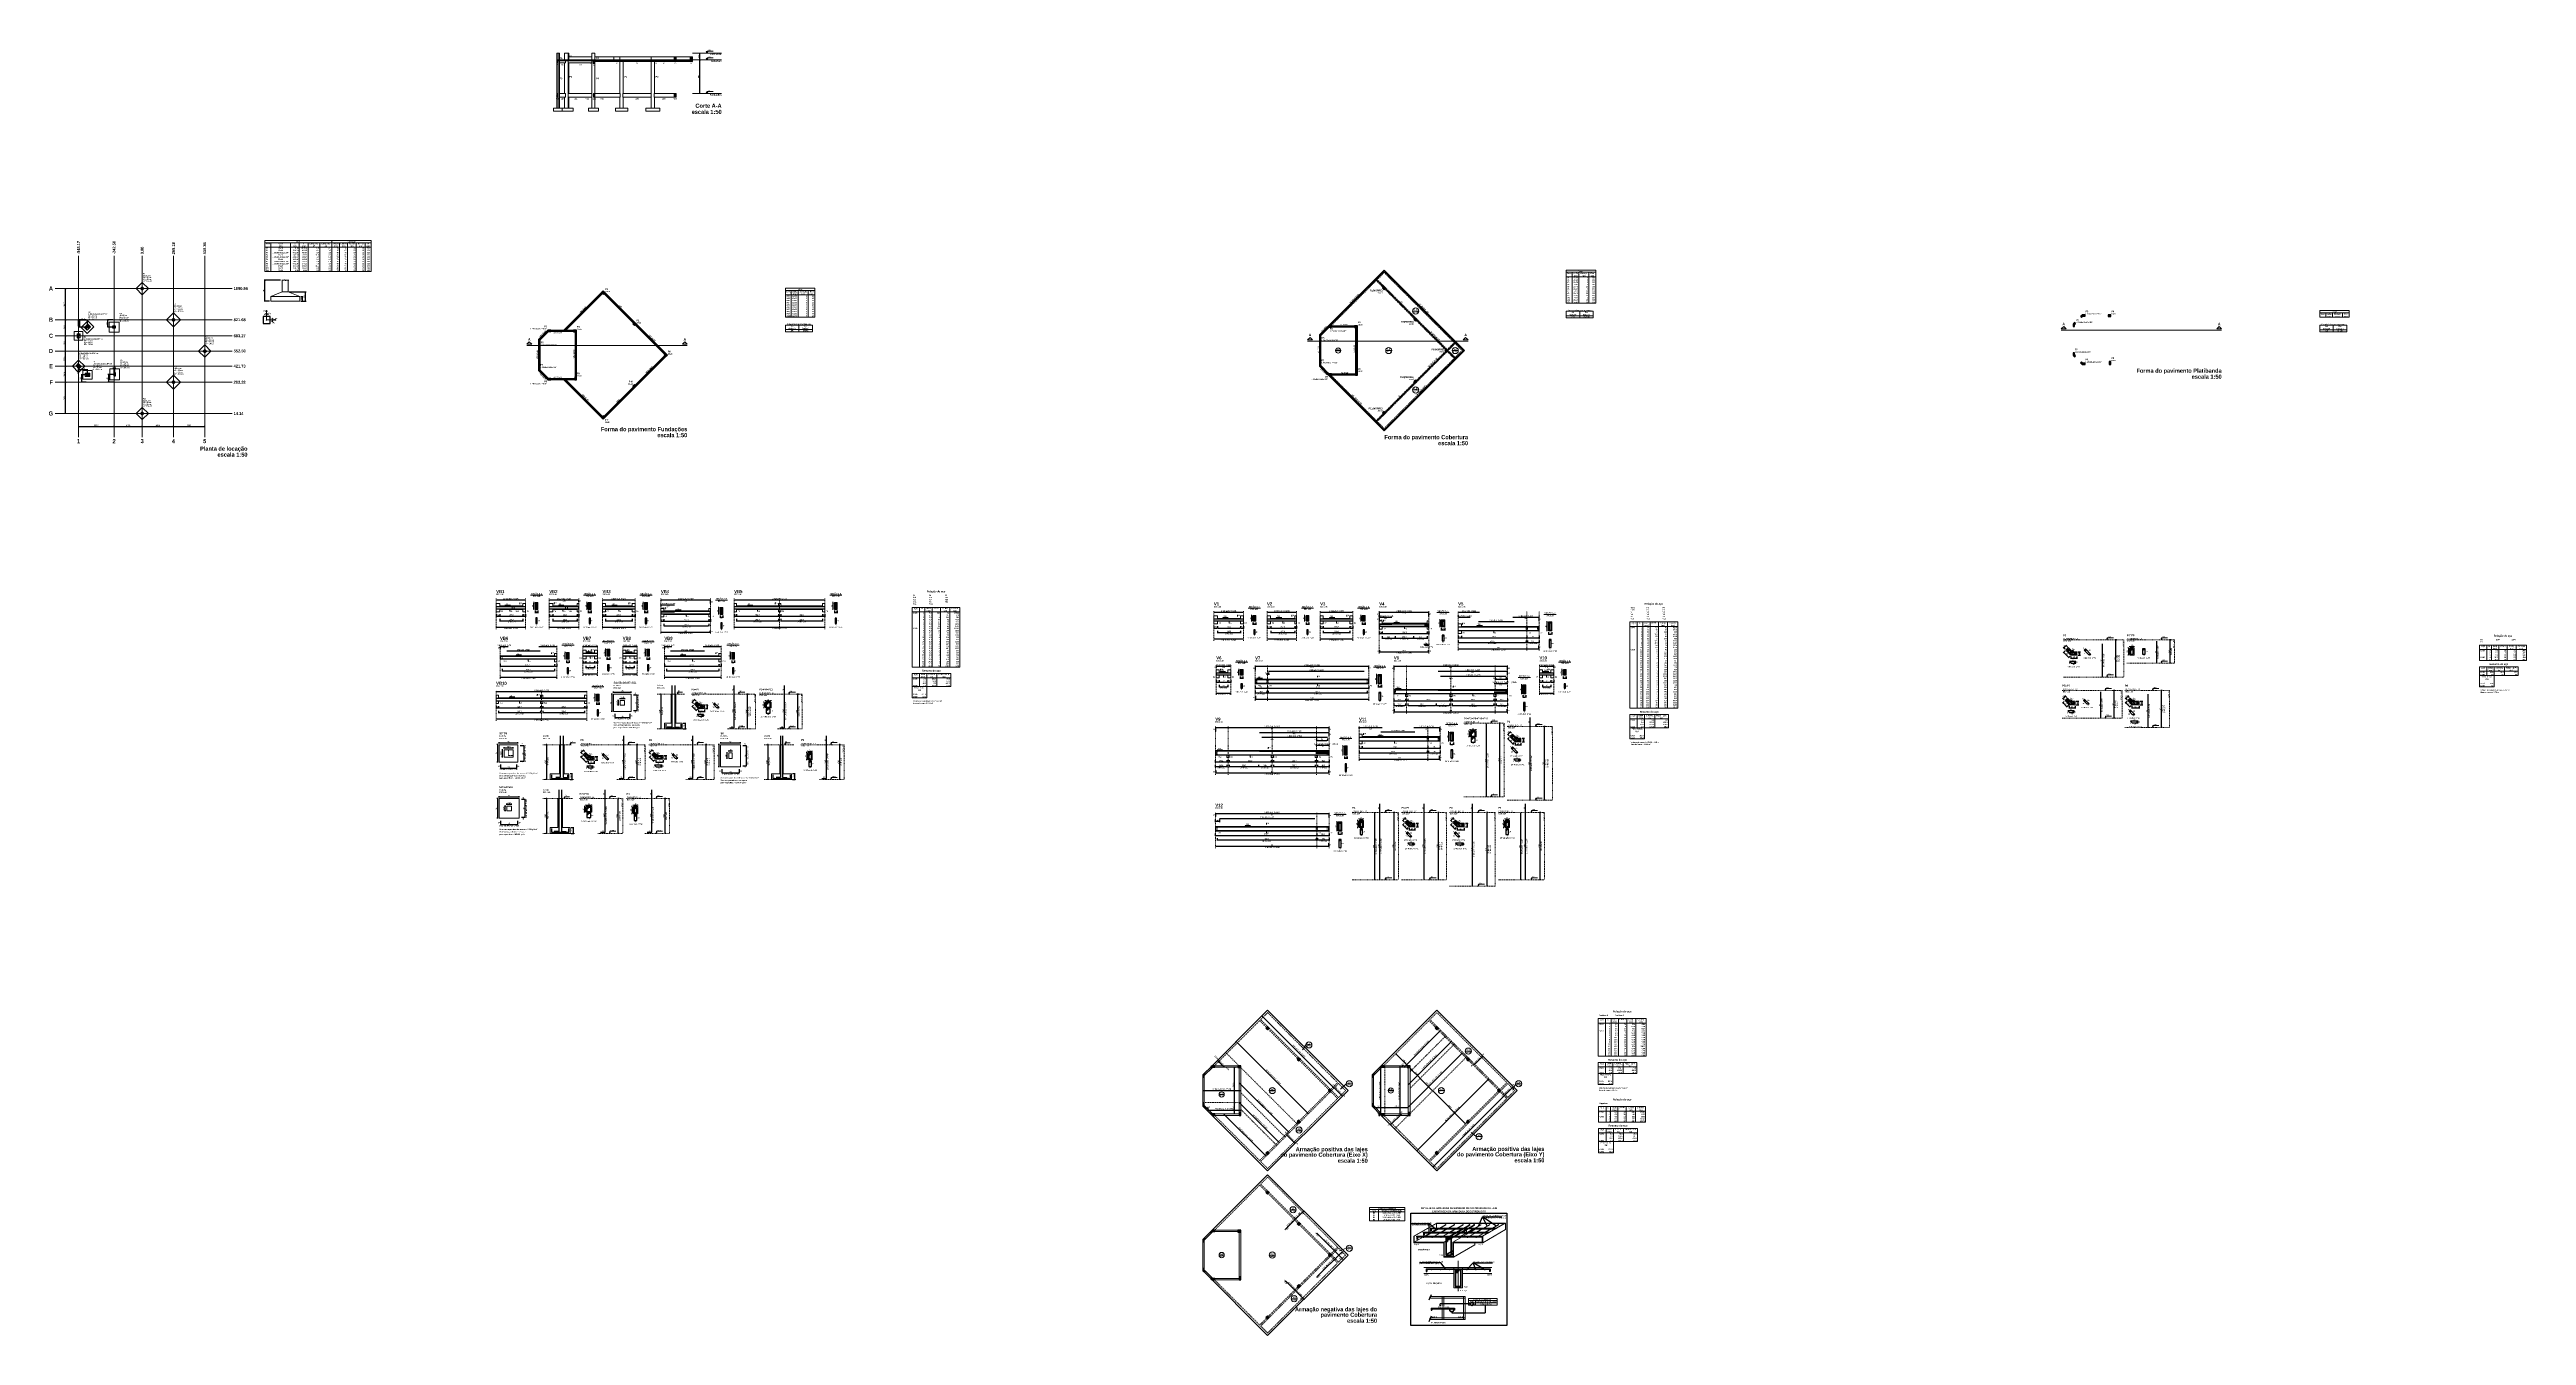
# Model space of a CAD drawing. Header units: millimetres. Extents: x 2249 to 2676, y -663 to -441.
import ezdxf

# ---------------------------------------------------------------- set-up
doc = ezdxf.new("R2010")
doc.units = ezdxf.units.MM
doc.header["$LTSCALE"] = 0.5
doc.header["$MEASUREMENT"] = 0
doc.header["$PDMODE"] = 34
doc.linetypes.add('DOT2', pattern=[3.175, 0, -3.175])
doc.layers.get('0').update_dxf_attribs({"linetype": 'CONTINUOUS'})
doc.layers.get('DEFPOINTS').update_dxf_attribs({"linetype": 'CONTINUOUS'})
doc.layers.add('COTAS', color=2, linetype='CONTINUOUS')
for name, color, linetype, lineweight in [('Descrição da armadura', 7, 'CONTINUOUS', 5), ('DT-Arm complementar', 5, 'CONTINUOUS', 5), ('DT-Armadura', 2, 'CONTINUOUS', 30), ('DT-ARMADURA NEG', 1, 'CONTINUOUS', 20), ('DT-Armadura negativa', 4, 'CONTINUOUS', 30), ('DT-Armadura positiva', 2, 'CONTINUOUS', 30), ('DT-Barras na forma', 2, 'CONTINUOUS', 30), ('DT-Barras no corte', 5, 'CONTINUOUS', 5), ('DT-Barras rebatidas', 2, 'CONTINUOUS', 30), ('DT-Cotas', 9, 'CONTINUOUS', 5), ('DT-Forma', 5, 'CONTINUOUS', 5), ('DT-Pontilhado', 9, 'DOT2', 5), ('DT-Relação do aço', 9, 'CONTINUOUS', 5), ('DT-Texto do ferro', 7, 'CONTINUOUS', 5), ('DT-Textos', 7, 'CONTINUOUS', 5), ('DT-Título', 3, 'CONTINUOUS', 20), ('EIXOS', 1, 'CONTINUOUS', 20), ('FO-Cortes', 9, 'CONTINUOUS', 5), ('FO-Cotas', 5, 'CONTINUOUS', 5), ('FO-Eixos', 5, 'CONTINUOUS', 5), ('FO-Elementos cortados', 4, 'CONTINUOUS', 30), ('FO-Estacas dos blocos', 8, 'DOT2', 5), ('FO-Hachuras dos pilares', 9, 'CONTINUOUS', 5), ('FO-Indicações', 7, 'CONTINUOUS', 5), ('FO-Níveis', 9, 'CONTINUOUS', 5), ('FO-Pilares', 4, 'CONTINUOUS', 30), ('FO-Textos das lajes', 3, 'CONTINUOUS', 20), ('FO-Textos das vigas', 7, 'CONTINUOUS', 5), ('FO-Textos dos pilares', 7, 'CONTINUOUS', 5), ('FO-Títulos', 1, 'CONTINUOUS', 20), ('FO-Vigas', 1, 'CONTINUOUS', 20), ('LC-Cotas', 7, 'CONTINUOUS', 5), ('LC-Eixos', 7, 'CONTINUOUS', 5), ('LC-Hachuras dos pilares', 9, 'CONTINUOUS', 5), ('LC-Seção das fundações', 7, 'CONTINUOUS', 5), ('LC-Seção dos pilares', 4, 'CONTINUOUS', 30), ('LC-Tabelas', 1, 'CONTINUOUS', 20), ('LC-Textos', 3, 'CONTINUOUS', 20), ('LC-Textos das tabelas', 5, 'CONTINUOUS', 5), ('Textos armaduras', 7, 'CONTINUOUS', 5)]:
    doc.layers.add(name, color=color, linetype=linetype, lineweight=lineweight)
doc.styles.add('ARIAL', font='ARIALNB.TTF')
doc.dimstyles.new('UM_1.000000', dxfattribs={"dimtxt": 0.18, "dimasz": 0.1, "dimexe": 0.1, "dimexo": 0.2, "dimgap": 0, "dimtad": 1, "dimtih": 1, "dimtoh": 1, "dimdec": 1, "dimzin": 0, "dimdsep": 46, "dimtxsty": 'Standard', "dimblk": 'CLOSED', "dimblk1": 'CLOSED', "dimblk2": 'CLOSED', "dimcen": 0.09, "dimdle": 0.1, "dimadec": 1, "dimazin": 2, "dimtfac": 1, "dimtdec": 4, "dimtofl": 0, "dimtmove": 0, "dimatfit": 3, "dimldrblk": 'CLOSED', "dimfxl": 1, "dimtolj": 1, "dimarcsym": 0})
doc.dimstyles.new('UM_12.500000', dxfattribs={"dimtxt": 0.18, "dimasz": 0.1, "dimexe": 0.1, "dimexo": 0.2, "dimgap": 0, "dimtad": 1, "dimtih": 1, "dimtoh": 1, "dimdec": 1, "dimlfac": 12.5, "dimzin": 0, "dimdsep": 46, "dimtxsty": 'Standard', "dimblk": 'CLOSED', "dimblk1": 'CLOSED', "dimblk2": 'CLOSED', "dimcen": 0.09, "dimdle": 0.1, "dimadec": 1, "dimazin": 2, "dimtfac": 1, "dimtdec": 4, "dimtofl": 0, "dimtmove": 0, "dimatfit": 3, "dimldrblk": 'CLOSED', "dimfxl": 1, "dimtolj": 1, "dimarcsym": 0})
doc.dimstyles.new('UM_14.999925', dxfattribs={"dimtxt": 0.18, "dimasz": 0.1, "dimexe": 0.1, "dimexo": 0.2, "dimgap": 0, "dimtad": 1, "dimtih": 1, "dimtoh": 1, "dimdec": 1, "dimlfac": 14.999925, "dimzin": 0, "dimdsep": 46, "dimtxsty": 'Standard', "dimblk": 'CLOSED', "dimblk1": 'CLOSED', "dimblk2": 'CLOSED', "dimcen": 0.09, "dimdle": 0.1, "dimadec": 1, "dimazin": 2, "dimtfac": 1, "dimtdec": 4, "dimtofl": 0, "dimtmove": 0, "dimatfit": 3, "dimldrblk": 'CLOSED', "dimfxl": 1, "dimtolj": 1, "dimarcsym": 0})
doc.dimstyles.new('UM_20.000000', dxfattribs={"dimtxt": 0.18, "dimasz": 0.1, "dimexe": 0.1, "dimexo": 0.2, "dimgap": 0, "dimtad": 1, "dimtih": 1, "dimtoh": 1, "dimdec": 1, "dimlfac": 20, "dimzin": 0, "dimdsep": 46, "dimtxsty": 'Standard', "dimblk": 'CLOSED', "dimblk1": 'CLOSED', "dimblk2": 'CLOSED', "dimcen": 0.09, "dimdle": 0.1, "dimadec": 1, "dimazin": 2, "dimtfac": 1, "dimtdec": 4, "dimtofl": 0, "dimtmove": 0, "dimatfit": 3, "dimldrblk": 'CLOSED', "dimfxl": 1, "dimtolj": 1, "dimarcsym": 0})
doc.dimstyles.new('UM_25.000000', dxfattribs={"dimtxt": 0.18, "dimasz": 0.1, "dimexe": 0.1, "dimexo": 0.2, "dimgap": 0, "dimtad": 1, "dimtih": 1, "dimtoh": 1, "dimdec": 1, "dimlfac": 25, "dimzin": 0, "dimdsep": 46, "dimtxsty": 'Standard', "dimblk": 'CLOSED', "dimblk1": 'CLOSED', "dimblk2": 'CLOSED', "dimcen": 0.09, "dimdle": 0.1, "dimadec": 1, "dimazin": 2, "dimtfac": 1, "dimtdec": 4, "dimtofl": 0, "dimtmove": 0, "dimatfit": 3, "dimldrblk": 'CLOSED', "dimfxl": 1, "dimtolj": 1, "dimarcsym": 0})
doc.dimstyles.new('UM_5.000000', dxfattribs={"dimtxt": 0.18, "dimasz": 0.1, "dimexe": 0.1, "dimexo": 0.2, "dimgap": 0, "dimtad": 1, "dimtih": 1, "dimtoh": 1, "dimdec": 1, "dimlfac": 5, "dimzin": 0, "dimdsep": 46, "dimtxsty": 'Standard', "dimblk": 'CLOSED', "dimblk1": 'CLOSED', "dimblk2": 'CLOSED', "dimcen": 0.09, "dimdle": 0.1, "dimadec": 1, "dimazin": 2, "dimtfac": 1, "dimtdec": 4, "dimtofl": 0, "dimtmove": 0, "dimatfit": 3, "dimldrblk": 'CLOSED', "dimfxl": 1, "dimtolj": 1, "dimarcsym": 0})
doc.dimstyles.new('UM_50.000000', dxfattribs={"dimtxt": 0.18, "dimasz": 0.1, "dimexe": 0.1, "dimexo": 0.2, "dimgap": 0, "dimtad": 1, "dimtih": 1, "dimtoh": 1, "dimdec": 1, "dimlfac": 50, "dimzin": 0, "dimdsep": 46, "dimtxsty": 'Standard', "dimblk": 'CLOSED', "dimblk1": 'CLOSED', "dimblk2": 'CLOSED', "dimcen": 0.09, "dimdle": 0.1, "dimadec": 1, "dimazin": 2, "dimtfac": 1, "dimtdec": 4, "dimtofl": 0, "dimtmove": 0, "dimatfit": 3, "dimldrblk": 'CLOSED', "dimfxl": 1, "dimtolj": 1, "dimarcsym": 0})
pattern_1 = [(135, (2265.12962, -504.15337), (-0.08838835, -0.08838835), [])]
pattern_2 = [(45, (2344.57677, -504.84227), (-0.08838835, 0.08838835), [])]
pattern_3 = [(45, (2479.13054, -504.0687), (-0.08838835, 0.08838835), [])]
pattern_4 = [(45, (2441.25908, -664.59642), (-0.08838835, 0.08838835), [])]
pattern_5 = [(45, (2441.25908, -692.94818), (-0.08838835, 0.08838835), [])]
pattern_6 = [(45, (2334.55857, -448.95232), (-0.08838835, 0.08838835), [])]

# ---------------------------------------------------------------- blocks, each defined once
blk = doc.blocks.new('_Dot')
at = {"color": 0, "linetype": 'ByBlock', "lineweight": -2}
blk.add_line((-0.5, 0), (-1, 0), dxfattribs=at)
at = {"color": 0, "linetype": 'ByBlock', "const_width": 0.5}
blk.add_lwpolyline([(-0.25, 0, 1), (0.25, 0, 1)], format="xyb", close=True, dxfattribs=at)
blk = doc.blocks.new('*D116')
at = {"layer": 'DEFPOINTS', "color": 0}
for p in [(2254.38, -487.72), (2255.69, -487.72), (2255.69, -489)]:
    blk.add_point(p, dxfattribs=at)
at = {"layer": 'LC-Cotas', "color": 0, "lineweight": -2}
for p, q in [((2255.49, -487.72), (2254.28, -487.72)), ((2255.49, -489), (2254.28, -489)), ((2254.38, -488.9), (2254.38, -487.82))]:
    blk.add_line(p, q, dxfattribs=at)
at = {"layer": 'LC-Cotas', "color": 0, "lineweight": -2, "xscale": 0.1, "yscale": 0.1, "zscale": 0.1}
for p, rotation in [((2254.38, -487.72), 90), ((2254.38, -489), 270)]:
    blk.add_blockref('_Dot', p, dxfattribs=dict(at, rotation=rotation))
at = {"layer": 'LC-Cotas', "insert": (2254.17, -488.36), "char_height": 0.212, "attachment_point": 5, "rotation": 90, "style": 'ARIAL'}
blk.add_mtext('\\A1;64', dxfattribs=at)
blk = doc.blocks.new('DOT')
at = {"color": 210}
for p, q in [((-1, 0), (1, 0)), ((0, 1), (0, -1))]:
    blk.add_line(p, q, dxfattribs=at)
blk.add_circle((0, 0), 0.25, dxfattribs=at)
blk = doc.blocks.new('*D117')
at = {"layer": 'DEFPOINTS', "color": 0}
for p in [(2254.17, -487.8), (2254.17, -489), (2255.69, -489)]:
    blk.add_point(p, dxfattribs=at)
at = {"layer": 'LC-Cotas', "color": 0, "lineweight": -2}
for p, q in [((2254.17, -488.8), (2254.17, -487.7)), ((2255.59, -487.8), (2254.27, -487.8)), ((2255.69, -488.8), (2255.69, -487.7))]:
    blk.add_line(p, q, dxfattribs=at)
at = {"layer": 'LC-Cotas', "color": 0, "lineweight": -2, "xscale": 0.1, "yscale": 0.1, "zscale": 0.1, "rotation": 180}
blk.add_blockref('_Dot', (2254.17, -487.8), dxfattribs=at)
at = {"layer": 'LC-Cotas', "color": 0, "lineweight": -2, "xscale": 0.1, "yscale": 0.1, "zscale": 0.1}
blk.add_blockref('_Dot', (2255.69, -487.8), dxfattribs=at)
at = {"layer": 'LC-Cotas', "insert": (2254.93, -487.59), "char_height": 0.212, "attachment_point": 5, "rotation": 0.0057, "style": 'ARIAL'}
blk.add_mtext('\\A1;76.3', dxfattribs=at)
blk = doc.blocks.new('*D118')
at = {"layer": 'DEFPOINTS', "color": 0}
for p in [(2259.22, -487.72), (2260.28, -487.72), (2260.28, -488.98)]:
    blk.add_point(p, dxfattribs=at)
at = {"layer": 'LC-Cotas', "color": 0, "lineweight": -2}
for p, q in [((2260.08, -487.72), (2259.12, -487.72)), ((2260.08, -488.98), (2259.12, -488.98)), ((2259.22, -488.88), (2259.22, -487.82))]:
    blk.add_line(p, q, dxfattribs=at)
at = {"layer": 'LC-Cotas', "color": 0, "lineweight": -2, "xscale": 0.1, "yscale": 0.1, "zscale": 0.1}
for p, rotation in [((2259.22, -487.72), 90), ((2259.22, -488.98), 270)]:
    blk.add_blockref('_Dot', p, dxfattribs=dict(at, rotation=rotation))
at = {"layer": 'LC-Cotas', "insert": (2259.01, -488.35), "char_height": 0.212, "attachment_point": 5, "rotation": 90, "style": 'ARIAL'}
blk.add_mtext('\\A1;63', dxfattribs=at)
blk = doc.blocks.new('*D119')
at = {"layer": 'DEFPOINTS', "color": 0}
for p in [(2254.68, -498.49), (2255.69, -497.21), (2255.69, -498.49)]:
    blk.add_point(p, dxfattribs=at)
at = {"layer": 'LC-Cotas', "color": 0, "lineweight": -2}
for p, q in [((2255.49, -497.21), (2254.58, -497.21)), ((2255.49, -498.49), (2254.58, -498.49)), ((2254.68, -497.31), (2254.68, -498.39))]:
    blk.add_line(p, q, dxfattribs=at)
at = {"layer": 'LC-Cotas', "color": 0, "lineweight": -2, "xscale": 0.1, "yscale": 0.1, "zscale": 0.1}
for p, rotation in [((2254.68, -497.21), 90), ((2254.68, -498.49), 270)]:
    blk.add_blockref('_Dot', p, dxfattribs=dict(at, rotation=rotation))
at = {"layer": 'LC-Cotas', "insert": (2254.47, -497.85), "char_height": 0.212, "attachment_point": 5, "rotation": 90, "style": 'ARIAL'}
blk.add_mtext('\\A1;64', dxfattribs=at)
blk = doc.blocks.new('*D120')
at = {"layer": 'DEFPOINTS', "color": 0}
for p in [(2254.17, -496.35), (2254.17, -497.21), (2255.69, -497.21)]:
    blk.add_point(p, dxfattribs=at)
at = {"layer": 'LC-Cotas', "color": 0, "lineweight": -2}
for p, q in [((2254.17, -497.01), (2254.17, -496.25)), ((2255.59, -496.35), (2254.27, -496.35)), ((2255.69, -497.01), (2255.69, -496.25))]:
    blk.add_line(p, q, dxfattribs=at)
at = {"layer": 'LC-Cotas', "color": 0, "lineweight": -2, "xscale": 0.1, "yscale": 0.1, "zscale": 0.1, "rotation": 180}
blk.add_blockref('_Dot', (2254.17, -496.35), dxfattribs=at)
at = {"layer": 'LC-Cotas', "color": 0, "lineweight": -2, "xscale": 0.1, "yscale": 0.1, "zscale": 0.1}
blk.add_blockref('_Dot', (2255.69, -496.35), dxfattribs=at)
at = {"layer": 'LC-Cotas', "insert": (2254.93, -496.14), "char_height": 0.212, "attachment_point": 5, "style": 'ARIAL'}
blk.add_mtext('\\A1;76.3', dxfattribs=at)
blk = doc.blocks.new('*D121')
at = {"layer": 'DEFPOINTS', "color": 0}
for p in [(2259.32, -498.49), (2260.38, -497.13), (2260.38, -498.49)]:
    blk.add_point(p, dxfattribs=at)
at = {"layer": 'LC-Cotas', "color": 0, "lineweight": -2}
for p, q in [((2260.18, -497.13), (2259.22, -497.13)), ((2260.18, -498.49), (2259.22, -498.49)), ((2259.32, -497.23), (2259.32, -498.39))]:
    blk.add_line(p, q, dxfattribs=at)
at = {"layer": 'LC-Cotas', "color": 0, "lineweight": -2, "xscale": 0.1, "yscale": 0.1, "zscale": 0.1}
for p, rotation in [((2259.32, -497.13), 90), ((2259.32, -498.49), 270)]:
    blk.add_blockref('_Dot', p, dxfattribs=dict(at, rotation=rotation))
at = {"layer": 'LC-Cotas', "insert": (2259.11, -497.81), "char_height": 0.212, "attachment_point": 5, "rotation": 90, "style": 'ARIAL'}
blk.add_mtext('\\A1;68', dxfattribs=at)
blk = doc.blocks.new('*D122')
at = {"layer": 'DEFPOINTS', "color": 0}
for p in [(2260.28, -496.07), (2260.28, -497.13), (2260.38, -497.13)]:
    blk.add_point(p, dxfattribs=at)
at = {"layer": 'LC-Cotas', "color": 0, "lineweight": -2}
for p, q in [((2260.18, -496.07), (2260.08, -496.07)), ((2260.28, -496.93), (2260.28, -495.97)), ((2260.38, -496.93), (2260.38, -495.97)), ((2260.48, -496.07), (2260.58, -496.07))]:
    blk.add_line(p, q, dxfattribs=at)
at = {"layer": 'LC-Cotas', "color": 0, "lineweight": -2, "xscale": 0.1, "yscale": 0.1, "zscale": 0.1}
blk.add_blockref('_Dot', (2260.28, -496.07), dxfattribs=at)
at = {"layer": 'LC-Cotas', "color": 0, "lineweight": -2, "xscale": 0.1, "yscale": 0.1, "zscale": 0.1, "rotation": 180}
blk.add_blockref('_Dot', (2260.38, -496.07), dxfattribs=at)
at = {"layer": 'LC-Cotas', "insert": (2260.47, -495.86), "char_height": 0.212, "attachment_point": 5, "rotation": 0.0057, "style": 'ARIAL'}
blk.add_mtext('\\A1;5', dxfattribs=at)
blk = doc.blocks.new('*D123')
at = {"layer": 'DEFPOINTS', "color": 0}
for p in [(2251.91, -498.49), (2251.91, -498.49), (2251.91, -503.87)]:
    blk.add_point(p, dxfattribs=at)
at = {"layer": 'LC-Cotas', "color": 0, "lineweight": -2}
blk.add_line((2251.91, -503.77), (2251.91, -498.59), dxfattribs=at)
at = {"layer": 'LC-Cotas', "color": 0, "lineweight": -2, "xscale": 0.1, "yscale": 0.1, "zscale": 0.1}
for p, rotation in [((2251.91, -498.49), 90), ((2251.91, -503.87), 270)]:
    blk.add_blockref('_Dot', p, dxfattribs=dict(at, rotation=rotation))
at = {"layer": 'LC-Cotas', "insert": (2251.69, -501.18), "char_height": 0.212, "attachment_point": 5, "rotation": 90, "style": 'ARIAL'}
blk.add_mtext('\\A1;269.2', dxfattribs=at)
blk = doc.blocks.new('*D124')
at = {"layer": 'DEFPOINTS', "color": 0}
for p in [(2251.91, -495.72), (2251.91, -495.72), (2251.91, -498.49)]:
    blk.add_point(p, dxfattribs=at)
at = {"layer": 'LC-Cotas', "color": 0, "lineweight": -2}
blk.add_line((2251.91, -498.39), (2251.91, -495.82), dxfattribs=at)
at = {"layer": 'LC-Cotas', "color": 0, "lineweight": -2, "xscale": 0.1, "yscale": 0.1, "zscale": 0.1}
for p, rotation in [((2251.91, -495.72), 90), ((2251.91, -498.49), 270)]:
    blk.add_blockref('_Dot', p, dxfattribs=dict(at, rotation=rotation))
at = {"layer": 'LC-Cotas', "insert": (2251.69, -497.1), "char_height": 0.212, "attachment_point": 5, "rotation": 90, "style": 'ARIAL'}
blk.add_mtext('\\A1;138.4', dxfattribs=at)
blk = doc.blocks.new('*D125')
at = {"layer": 'DEFPOINTS', "color": 0}
for p in [(2251.91, -493.1), (2251.91, -493.1), (2251.91, -495.72)]:
    blk.add_point(p, dxfattribs=at)
at = {"layer": 'LC-Cotas', "color": 0, "lineweight": -2}
blk.add_line((2251.91, -495.62), (2251.91, -493.2), dxfattribs=at)
at = {"layer": 'LC-Cotas', "color": 0, "lineweight": -2, "xscale": 0.1, "yscale": 0.1, "zscale": 0.1}
for p, rotation in [((2251.91, -493.1), 90), ((2251.91, -495.72), 270)]:
    blk.add_blockref('_Dot', p, dxfattribs=dict(at, rotation=rotation))
at = {"layer": 'LC-Cotas', "insert": (2251.69, -494.41), "char_height": 0.212, "attachment_point": 5, "rotation": 90, "style": 'ARIAL'}
blk.add_mtext('\\A1;130.8', dxfattribs=at)
blk = doc.blocks.new('*D126')
at = {"layer": 'DEFPOINTS', "color": 0}
for p in [(2251.91, -490.49), (2251.91, -490.49), (2251.91, -493.1)]:
    blk.add_point(p, dxfattribs=at)
at = {"layer": 'LC-Cotas', "color": 0, "lineweight": -2}
blk.add_line((2251.91, -493), (2251.91, -490.59), dxfattribs=at)
at = {"layer": 'LC-Cotas', "color": 0, "lineweight": -2, "xscale": 0.1, "yscale": 0.1, "zscale": 0.1}
for p, rotation in [((2251.91, -490.49), 90), ((2251.91, -493.1), 270)]:
    blk.add_blockref('_Dot', p, dxfattribs=dict(at, rotation=rotation))
at = {"layer": 'LC-Cotas', "insert": (2251.69, -491.8), "char_height": 0.212, "attachment_point": 5, "rotation": 90, "style": 'ARIAL'}
blk.add_mtext('\\A1;130.8', dxfattribs=at)
blk = doc.blocks.new('*D127')
at = {"layer": 'DEFPOINTS', "color": 0}
for p in [(2251.91, -487.72), (2251.91, -487.72), (2251.91, -490.49)]:
    blk.add_point(p, dxfattribs=at)
at = {"layer": 'LC-Cotas', "color": 0, "lineweight": -2}
blk.add_line((2251.91, -490.39), (2251.91, -487.82), dxfattribs=at)
at = {"layer": 'LC-Cotas', "color": 0, "lineweight": -2, "xscale": 0.1, "yscale": 0.1, "zscale": 0.1}
for p, rotation in [((2251.91, -487.72), 90), ((2251.91, -490.49), 270)]:
    blk.add_blockref('_Dot', p, dxfattribs=dict(at, rotation=rotation))
at = {"layer": 'LC-Cotas', "insert": (2251.69, -489.1), "char_height": 0.212, "attachment_point": 5, "rotation": 90, "style": 'ARIAL'}
blk.add_mtext('\\A1;138.4', dxfattribs=at)
blk = doc.blocks.new('*D128')
at = {"layer": 'DEFPOINTS', "color": 0}
for p in [(2251.91, -482.34), (2251.91, -482.34), (2251.91, -487.72)]:
    blk.add_point(p, dxfattribs=at)
at = {"layer": 'LC-Cotas', "color": 0, "lineweight": -2}
blk.add_line((2251.91, -487.62), (2251.91, -482.44), dxfattribs=at)
at = {"layer": 'LC-Cotas', "color": 0, "lineweight": -2, "xscale": 0.1, "yscale": 0.1, "zscale": 0.1}
for p, rotation in [((2251.91, -482.34), 90), ((2251.91, -487.72), 270)]:
    blk.add_blockref('_Dot', p, dxfattribs=dict(at, rotation=rotation))
at = {"layer": 'LC-Cotas', "insert": (2251.69, -485.03), "char_height": 0.212, "attachment_point": 5, "rotation": 90, "style": 'ARIAL'}
blk.add_mtext('\\A1;269.2', dxfattribs=at)
blk = doc.blocks.new('*D129')
at = {"layer": 'DEFPOINTS', "color": 0}
for p in [(2254.17, -506.13), (2260.28, -506.13), (2260.28, -506.13)]:
    blk.add_point(p, dxfattribs=at)
at = {"layer": 'LC-Cotas', "color": 0, "lineweight": -2}
blk.add_line((2254.27, -506.13), (2260.18, -506.13), dxfattribs=at)
at = {"layer": 'LC-Cotas', "color": 0, "lineweight": -2, "xscale": 0.1, "yscale": 0.1, "zscale": 0.1, "rotation": 180}
blk.add_blockref('_Dot', (2254.17, -506.13), dxfattribs=at)
at = {"layer": 'LC-Cotas', "color": 0, "lineweight": -2, "xscale": 0.1, "yscale": 0.1, "zscale": 0.1}
blk.add_blockref('_Dot', (2260.28, -506.13), dxfattribs=at)
at = {"layer": 'LC-Cotas', "insert": (2257.22, -505.92), "char_height": 0.212, "attachment_point": 5, "rotation": 0.0057, "style": 'ARIAL'}
blk.add_mtext('\\A1;305.7', dxfattribs=at)
blk = doc.blocks.new('*D130')
at = {"layer": 'DEFPOINTS', "color": 0}
for p in [(2260.28, -506.13), (2265.13, -506.13), (2265.13, -506.13)]:
    blk.add_point(p, dxfattribs=at)
at = {"layer": 'LC-Cotas', "color": 0, "lineweight": -2}
blk.add_line((2260.38, -506.13), (2265.03, -506.13), dxfattribs=at)
at = {"layer": 'LC-Cotas', "color": 0, "lineweight": -2, "xscale": 0.1, "yscale": 0.1, "zscale": 0.1, "rotation": 180}
blk.add_blockref('_Dot', (2260.28, -506.13), dxfattribs=at)
at = {"layer": 'LC-Cotas', "color": 0, "lineweight": -2, "xscale": 0.1, "yscale": 0.1, "zscale": 0.1}
blk.add_blockref('_Dot', (2265.13, -506.13), dxfattribs=at)
at = {"layer": 'LC-Cotas', "insert": (2262.7, -505.92), "char_height": 0.212, "attachment_point": 5, "rotation": 0.0057, "style": 'ARIAL'}
blk.add_mtext('\\A1;242.5', dxfattribs=at)
blk = doc.blocks.new('*D131')
at = {"layer": 'DEFPOINTS', "color": 0}
for p in [(2265.13, -506.13), (2270.51, -506.13), (2270.51, -506.13)]:
    blk.add_point(p, dxfattribs=at)
at = {"layer": 'LC-Cotas', "color": 0, "lineweight": -2}
blk.add_line((2265.23, -506.13), (2270.41, -506.13), dxfattribs=at)
at = {"layer": 'LC-Cotas', "color": 0, "lineweight": -2, "xscale": 0.1, "yscale": 0.1, "zscale": 0.1, "rotation": 180}
blk.add_blockref('_Dot', (2265.13, -506.13), dxfattribs=at)
at = {"layer": 'LC-Cotas', "color": 0, "lineweight": -2, "xscale": 0.1, "yscale": 0.1, "zscale": 0.1}
blk.add_blockref('_Dot', (2270.51, -506.13), dxfattribs=at)
at = {"layer": 'LC-Cotas', "insert": (2267.82, -505.92), "char_height": 0.212, "attachment_point": 5, "rotation": 0.0057, "style": 'ARIAL'}
blk.add_mtext('\\A1;269.2', dxfattribs=at)
blk = doc.blocks.new('*D132')
at = {"layer": 'DEFPOINTS', "color": 0}
for p in [(2270.51, -506.13), (2275.9, -506.13), (2275.9, -506.13)]:
    blk.add_point(p, dxfattribs=at)
at = {"layer": 'LC-Cotas', "color": 0, "lineweight": -2}
blk.add_line((2270.61, -506.13), (2275.8, -506.13), dxfattribs=at)
at = {"layer": 'LC-Cotas', "color": 0, "lineweight": -2, "xscale": 0.1, "yscale": 0.1, "zscale": 0.1, "rotation": 180}
blk.add_blockref('_Dot', (2270.51, -506.13), dxfattribs=at)
at = {"layer": 'LC-Cotas', "color": 0, "lineweight": -2, "xscale": 0.1, "yscale": 0.1, "zscale": 0.1}
blk.add_blockref('_Dot', (2275.9, -506.13), dxfattribs=at)
at = {"layer": 'LC-Cotas', "insert": (2273.2, -505.92), "char_height": 0.212, "attachment_point": 5, "rotation": 0.0057, "style": 'ARIAL'}
blk.add_mtext('\\A1;269.2', dxfattribs=at)
blk = doc.blocks.new('*D113')
at = {"layer": 'DEFPOINTS', "color": 0, "linetype": 'Continuous'}
for p in [(2286.27, -480.89), (2289.17, -480.89), (2287.27, -484.49)]:
    blk.add_point(p, dxfattribs=at)
at = {"layer": 'LC-Cotas', "color": 0, "linetype": 'Continuous', "lineweight": -2}
for p, q in [((2288.97, -480.89), (2286.17, -480.89)), ((2286.27, -484.39), (2286.27, -480.99)), ((2287.07, -484.49), (2286.17, -484.49))]:
    blk.add_line(p, q, dxfattribs=at)
at = {"layer": 'LC-Cotas', "color": 0, "linetype": 'Continuous', "lineweight": -2, "xscale": 0.1, "yscale": 0.1, "zscale": 0.1}
for p, rotation in [((2286.27, -480.89), 90), ((2286.27, -484.49), 270)]:
    blk.add_blockref('_Dot', p, dxfattribs=dict(at, rotation=rotation))
at = {"layer": 'LC-Cotas', "linetype": 'Continuous', "insert": (2286.06, -482.69), "char_height": 0.212, "attachment_point": 5, "rotation": 90, "style": 'ARIAL'}
blk.add_mtext('\\A1;df', dxfattribs=at)
blk = doc.blocks.new('*D114')
at = {"layer": 'DEFPOINTS', "color": 0, "linetype": 'Continuous'}
for p in [(2292.27, -483.69), (2292.27, -484.49), (2292.77, -483.69)]:
    blk.add_point(p, dxfattribs=at)
at = {"layer": 'LC-Cotas', "color": 0, "linetype": 'Continuous', "lineweight": -2}
for p, q in [((2292.47, -483.69), (2292.87, -483.69)), ((2292.47, -484.49), (2292.87, -484.49)), ((2292.77, -484.39), (2292.77, -483.79))]:
    blk.add_line(p, q, dxfattribs=at)
at = {"layer": 'LC-Cotas', "color": 0, "linetype": 'Continuous', "lineweight": -2, "xscale": 0.1, "yscale": 0.1, "zscale": 0.1}
for p, rotation in [((2292.77, -483.69), 90), ((2292.77, -484.49), 270)]:
    blk.add_blockref('_Dot', p, dxfattribs=dict(at, rotation=rotation))
at = {"layer": 'LC-Cotas', "linetype": 'Continuous', "insert": (2292.56, -484.09), "char_height": 0.212, "attachment_point": 5, "rotation": 90, "style": 'ARIAL'}
blk.add_mtext('\\A1;h0', dxfattribs=at)
blk = doc.blocks.new('*D115')
at = {"layer": 'DEFPOINTS', "color": 0, "linetype": 'Continuous'}
for p in [(2290.27, -482.89), (2292.27, -484.49), (2293.27, -482.89)]:
    blk.add_point(p, dxfattribs=at)
at = {"layer": 'LC-Cotas', "color": 0, "linetype": 'Continuous', "lineweight": -2}
for p, q in [((2290.47, -482.89), (2293.37, -482.89)), ((2292.47, -484.49), (2293.37, -484.49)), ((2293.27, -484.39), (2293.27, -482.99))]:
    blk.add_line(p, q, dxfattribs=at)
at = {"layer": 'LC-Cotas', "color": 0, "linetype": 'Continuous', "lineweight": -2, "xscale": 0.1, "yscale": 0.1, "zscale": 0.1}
for p, rotation in [((2293.27, -482.89), 90), ((2293.27, -484.49), 270)]:
    blk.add_blockref('_Dot', p, dxfattribs=dict(at, rotation=rotation))
at = {"layer": 'LC-Cotas', "linetype": 'Continuous', "insert": (2293.06, -483.69), "char_height": 0.212, "attachment_point": 5, "rotation": 90, "style": 'ARIAL'}
blk.add_mtext('\\A1;h1', dxfattribs=at)
blk = doc.blocks.new('*D243')
at = {"layer": 'DEFPOINTS', "color": 0, "transparency": 16777216}
for p in [(2326.13, -538.27), (2326.75, -538.27), (2326.75, -538.8)]:
    blk.add_point(p, dxfattribs=at)
at = {"layer": 'DT-Cotas', "color": 0, "lineweight": -2, "transparency": 16777216}
for p, q in [((2326.13, -538.47), (2326.13, -538.9)), ((2326.23, -538.8), (2326.65, -538.8)), ((2326.75, -538.47), (2326.75, -538.9))]:
    blk.add_line(p, q, dxfattribs=at)
at = {"layer": 'DT-Cotas', "color": 0, "lineweight": -2, "transparency": 16777216, "xscale": 0.1, "yscale": 0.1, "zscale": 0.1, "rotation": 180}
blk.add_blockref('_Dot', (2326.13, -538.8), dxfattribs=at)
at = {"layer": 'DT-Cotas', "color": 0, "lineweight": -2, "transparency": 16777216, "xscale": 0.1, "yscale": 0.1, "zscale": 0.1}
blk.add_blockref('_Dot', (2326.75, -538.8), dxfattribs=at)
at = {"layer": 'DT-Cotas', "transparency": 16777216, "insert": (2326.44, -538.59), "char_height": 0.212, "attachment_point": 5, "rotation": 0.0057, "style": 'ARIAL'}
blk.add_mtext('\\A1;31', dxfattribs=at)
blk = doc.blocks.new('*D244')
at = {"layer": 'DEFPOINTS', "color": 0, "transparency": 16777216}
for p in [(2326.75, -538.27), (2330.7, -538.27), (2330.7, -538.8)]:
    blk.add_point(p, dxfattribs=at)
at = {"layer": 'DT-Cotas', "color": 0, "lineweight": -2, "transparency": 16777216}
for p, q in [((2326.75, -538.47), (2326.75, -538.9)), ((2326.85, -538.8), (2330.6, -538.8)), ((2330.7, -538.47), (2330.7, -538.9))]:
    blk.add_line(p, q, dxfattribs=at)
at = {"layer": 'DT-Cotas', "color": 0, "lineweight": -2, "transparency": 16777216, "xscale": 0.1, "yscale": 0.1, "zscale": 0.1, "rotation": 180}
blk.add_blockref('_Dot', (2326.75, -538.8), dxfattribs=at)
at = {"layer": 'DT-Cotas', "color": 0, "lineweight": -2, "transparency": 16777216, "xscale": 0.1, "yscale": 0.1, "zscale": 0.1}
blk.add_blockref('_Dot', (2330.7, -538.8), dxfattribs=at)
at = {"layer": 'DT-Cotas', "transparency": 16777216, "insert": (2328.72, -538.59), "char_height": 0.212, "attachment_point": 5, "rotation": 0.0057, "style": 'ARIAL'}
blk.add_mtext('\\A1;197.9', dxfattribs=at)
blk = doc.blocks.new('*D245')
at = {"layer": 'DEFPOINTS', "color": 0, "transparency": 16777216}
for p in [(2330.7, -538.27), (2331.2, -538.27), (2331.2, -538.8)]:
    blk.add_point(p, dxfattribs=at)
at = {"layer": 'DT-Cotas', "color": 0, "lineweight": -2, "transparency": 16777216}
for p, q in [((2330.7, -538.47), (2330.7, -538.9)), ((2330.8, -538.8), (2331.1, -538.8)), ((2331.2, -538.47), (2331.2, -538.9))]:
    blk.add_line(p, q, dxfattribs=at)
at = {"layer": 'DT-Cotas', "color": 0, "lineweight": -2, "transparency": 16777216, "xscale": 0.1, "yscale": 0.1, "zscale": 0.1, "rotation": 180}
blk.add_blockref('_Dot', (2330.7, -538.8), dxfattribs=at)
at = {"layer": 'DT-Cotas', "color": 0, "lineweight": -2, "transparency": 16777216, "xscale": 0.1, "yscale": 0.1, "zscale": 0.1}
blk.add_blockref('_Dot', (2331.2, -538.8), dxfattribs=at)
at = {"layer": 'DT-Cotas', "transparency": 16777216, "insert": (2330.95, -538.59), "char_height": 0.212, "attachment_point": 5, "rotation": 0.0057, "style": 'ARIAL'}
blk.add_mtext('\\A1;25', dxfattribs=at)
blk = doc.blocks.new('*D246')
at = {"layer": 'DEFPOINTS', "color": 0, "transparency": 16777216}
for p in [(2332.64, -536.44), (2332.85, -536.44), (2332.85, -537.64)]:
    blk.add_point(p, dxfattribs=at)
at = {"layer": 'DT-Cotas', "color": 0, "lineweight": -2, "transparency": 16777216}
for p, q in [((2332.65, -536.44), (2332.54, -536.44)), ((2332.65, -537.64), (2332.54, -537.64)), ((2332.64, -537.54), (2332.64, -536.54))]:
    blk.add_line(p, q, dxfattribs=at)
at = {"layer": 'DT-Cotas', "color": 0, "lineweight": -2, "transparency": 16777216, "xscale": 0.1, "yscale": 0.1, "zscale": 0.1}
for p, rotation in [((2332.64, -536.44), 90), ((2332.64, -537.64), 270)]:
    blk.add_blockref('_Dot', p, dxfattribs=dict(at, rotation=rotation))
at = {"layer": 'DT-Cotas', "transparency": 16777216, "insert": (2332.42, -537.04), "char_height": 0.212, "attachment_point": 5, "rotation": 90, "style": 'ARIAL'}
blk.add_mtext('\\A1;30', dxfattribs=at)
blk = doc.blocks.new('*D247')
at = {"layer": 'DEFPOINTS', "color": 0, "transparency": 16777216}
for p in [(2332.85, -537.64), (2333.33, -537.64), (2333.33, -538.17)]:
    blk.add_point(p, dxfattribs=at)
at = {"layer": 'DT-Cotas', "color": 0, "lineweight": -2, "transparency": 16777216}
for p, q in [((2332.85, -537.84), (2332.85, -538.27)), ((2332.95, -538.17), (2333.23, -538.17)), ((2333.33, -537.84), (2333.33, -538.27))]:
    blk.add_line(p, q, dxfattribs=at)
at = {"layer": 'DT-Cotas', "color": 0, "lineweight": -2, "transparency": 16777216, "xscale": 0.1, "yscale": 0.1, "zscale": 0.1, "rotation": 180}
blk.add_blockref('_Dot', (2332.85, -538.17), dxfattribs=at)
at = {"layer": 'DT-Cotas', "color": 0, "lineweight": -2, "transparency": 16777216, "xscale": 0.1, "yscale": 0.1, "zscale": 0.1}
blk.add_blockref('_Dot', (2333.33, -538.17), dxfattribs=at)
at = {"layer": 'DT-Cotas', "transparency": 16777216, "insert": (2333.09, -537.95), "char_height": 0.212, "attachment_point": 5, "rotation": 0.0057, "style": 'ARIAL'}
blk.add_mtext('\\A1;12', dxfattribs=at)
blk = doc.blocks.new('*D248')
at = {"layer": 'DEFPOINTS', "color": 0, "transparency": 16777216}
for p in [(2326.75, -539.08), (2330.7, -539.08), (2330.7, -539.61)]:
    blk.add_point(p, dxfattribs=at)
at = {"layer": 'DT-Cotas', "color": 0, "lineweight": -2, "transparency": 16777216}
for p, q in [((2326.75, -539.28), (2326.75, -539.71)), ((2326.85, -539.61), (2330.6, -539.61)), ((2330.7, -539.28), (2330.7, -539.71))]:
    blk.add_line(p, q, dxfattribs=at)
at = {"layer": 'DT-Cotas', "color": 0, "lineweight": -2, "transparency": 16777216, "xscale": 0.1, "yscale": 0.1, "zscale": 0.1, "rotation": 180}
blk.add_blockref('_Dot', (2326.75, -539.61), dxfattribs=at)
at = {"layer": 'DT-Cotas', "color": 0, "lineweight": -2, "transparency": 16777216, "xscale": 0.1, "yscale": 0.1, "zscale": 0.1}
blk.add_blockref('_Dot', (2330.7, -539.61), dxfattribs=at)
at = {"layer": 'DT-Cotas', "transparency": 16777216, "insert": (2328.72, -539.39), "char_height": 0.212, "attachment_point": 5, "rotation": 0.0057, "style": 'ARIAL'}
blk.add_mtext('\\A1;197.9', dxfattribs=at)
blk = doc.blocks.new('*D205')
at = {"layer": 'DEFPOINTS', "color": 0, "transparency": 16777216}
for p in [(2335.28, -538.27), (2335.9, -538.27), (2335.9, -538.8)]:
    blk.add_point(p, dxfattribs=at)
at = {"layer": 'DT-Cotas', "color": 0, "lineweight": -2, "transparency": 16777216}
for p, q in [((2335.28, -538.47), (2335.28, -538.9)), ((2335.38, -538.8), (2335.8, -538.8)), ((2335.9, -538.47), (2335.9, -538.9))]:
    blk.add_line(p, q, dxfattribs=at)
at = {"layer": 'DT-Cotas', "color": 0, "lineweight": -2, "transparency": 16777216, "xscale": 0.1, "yscale": 0.1, "zscale": 0.1, "rotation": 180}
blk.add_blockref('_Dot', (2335.28, -538.8), dxfattribs=at)
at = {"layer": 'DT-Cotas', "color": 0, "lineweight": -2, "transparency": 16777216, "xscale": 0.1, "yscale": 0.1, "zscale": 0.1}
blk.add_blockref('_Dot', (2335.9, -538.8), dxfattribs=at)
at = {"layer": 'DT-Cotas', "transparency": 16777216, "insert": (2335.59, -538.59), "char_height": 0.212, "attachment_point": 5, "rotation": 0.0057, "style": 'ARIAL'}
blk.add_mtext('\\A1;31', dxfattribs=at)
blk = doc.blocks.new('*D206')
at = {"layer": 'DEFPOINTS', "color": 0, "transparency": 16777216}
for p in [(2335.9, -538.27), (2340.06, -538.27), (2340.06, -538.8)]:
    blk.add_point(p, dxfattribs=at)
at = {"layer": 'DT-Cotas', "color": 0, "lineweight": -2, "transparency": 16777216}
for p, q in [((2335.9, -538.47), (2335.9, -538.9)), ((2336, -538.8), (2339.96, -538.8)), ((2340.06, -538.47), (2340.06, -538.9))]:
    blk.add_line(p, q, dxfattribs=at)
at = {"layer": 'DT-Cotas', "color": 0, "lineweight": -2, "transparency": 16777216, "xscale": 0.1, "yscale": 0.1, "zscale": 0.1, "rotation": 180}
blk.add_blockref('_Dot', (2335.9, -538.8), dxfattribs=at)
at = {"layer": 'DT-Cotas', "color": 0, "lineweight": -2, "transparency": 16777216, "xscale": 0.1, "yscale": 0.1, "zscale": 0.1}
blk.add_blockref('_Dot', (2340.06, -538.8), dxfattribs=at)
at = {"layer": 'DT-Cotas', "transparency": 16777216, "insert": (2337.98, -538.59), "char_height": 0.212, "attachment_point": 5, "rotation": 0.0057, "style": 'ARIAL'}
blk.add_mtext('\\A1;207.9', dxfattribs=at)
blk = doc.blocks.new('*D207')
at = {"layer": 'DEFPOINTS', "color": 0, "transparency": 16777216}
for p in [(2340.06, -538.27), (2340.36, -538.27), (2340.36, -538.8)]:
    blk.add_point(p, dxfattribs=at)
at = {"layer": 'DT-Cotas', "color": 0, "lineweight": -2, "transparency": 16777216}
for p, q in [((2340.06, -538.47), (2340.06, -538.9)), ((2340.16, -538.8), (2340.26, -538.8)), ((2340.36, -538.47), (2340.36, -538.9))]:
    blk.add_line(p, q, dxfattribs=at)
at = {"layer": 'DT-Cotas', "color": 0, "lineweight": -2, "transparency": 16777216, "xscale": 0.1, "yscale": 0.1, "zscale": 0.1, "rotation": 180}
blk.add_blockref('_Dot', (2340.06, -538.8), dxfattribs=at)
at = {"layer": 'DT-Cotas', "color": 0, "lineweight": -2, "transparency": 16777216, "xscale": 0.1, "yscale": 0.1, "zscale": 0.1}
blk.add_blockref('_Dot', (2340.36, -538.8), dxfattribs=at)
at = {"layer": 'DT-Cotas', "transparency": 16777216, "insert": (2340.21, -538.59), "char_height": 0.212, "attachment_point": 5, "rotation": 0.0057, "style": 'ARIAL'}
blk.add_mtext('\\A1;15', dxfattribs=at)
blk = doc.blocks.new('*D208')
at = {"layer": 'DEFPOINTS', "color": 0, "transparency": 16777216}
for p in [(2341.79, -536.44), (2342, -536.44), (2342, -537.64)]:
    blk.add_point(p, dxfattribs=at)
at = {"layer": 'DT-Cotas', "color": 0, "lineweight": -2, "transparency": 16777216}
for p, q in [((2341.8, -536.44), (2341.69, -536.44)), ((2341.8, -537.64), (2341.69, -537.64)), ((2341.79, -537.54), (2341.79, -536.54))]:
    blk.add_line(p, q, dxfattribs=at)
at = {"layer": 'DT-Cotas', "color": 0, "lineweight": -2, "transparency": 16777216, "xscale": 0.1, "yscale": 0.1, "zscale": 0.1}
for p, rotation in [((2341.79, -536.44), 90), ((2341.79, -537.64), 270)]:
    blk.add_blockref('_Dot', p, dxfattribs=dict(at, rotation=rotation))
at = {"layer": 'DT-Cotas', "transparency": 16777216, "insert": (2341.58, -537.04), "char_height": 0.212, "attachment_point": 5, "rotation": 90, "style": 'ARIAL'}
blk.add_mtext('\\A1;30', dxfattribs=at)
blk = doc.blocks.new('*D209')
at = {"layer": 'DEFPOINTS', "color": 0, "transparency": 16777216}
for p in [(2342, -537.64), (2342.48, -537.64), (2342.48, -538.17)]:
    blk.add_point(p, dxfattribs=at)
at = {"layer": 'DT-Cotas', "color": 0, "lineweight": -2, "transparency": 16777216}
for p, q in [((2342, -537.84), (2342, -538.27)), ((2342.1, -538.17), (2342.38, -538.17)), ((2342.48, -537.84), (2342.48, -538.27))]:
    blk.add_line(p, q, dxfattribs=at)
at = {"layer": 'DT-Cotas', "color": 0, "lineweight": -2, "transparency": 16777216, "xscale": 0.1, "yscale": 0.1, "zscale": 0.1, "rotation": 180}
blk.add_blockref('_Dot', (2342, -538.17), dxfattribs=at)
at = {"layer": 'DT-Cotas', "color": 0, "lineweight": -2, "transparency": 16777216, "xscale": 0.1, "yscale": 0.1, "zscale": 0.1}
blk.add_blockref('_Dot', (2342.48, -538.17), dxfattribs=at)
at = {"layer": 'DT-Cotas', "transparency": 16777216, "insert": (2342.24, -537.96), "char_height": 0.212, "attachment_point": 5, "rotation": 0.0057, "style": 'ARIAL'}
blk.add_mtext('\\A1;12', dxfattribs=at)
blk = doc.blocks.new('*D210')
at = {"layer": 'DEFPOINTS', "color": 0, "transparency": 16777216}
for p in [(2335.9, -539.08), (2340.06, -539.08), (2340.06, -539.61)]:
    blk.add_point(p, dxfattribs=at)
at = {"layer": 'DT-Cotas', "color": 0, "lineweight": -2, "transparency": 16777216}
for p, q in [((2335.9, -539.28), (2335.9, -539.71)), ((2336, -539.61), (2339.96, -539.61)), ((2340.06, -539.28), (2340.06, -539.71))]:
    blk.add_line(p, q, dxfattribs=at)
at = {"layer": 'DT-Cotas', "color": 0, "lineweight": -2, "transparency": 16777216, "xscale": 0.1, "yscale": 0.1, "zscale": 0.1, "rotation": 180}
blk.add_blockref('_Dot', (2335.9, -539.61), dxfattribs=at)
at = {"layer": 'DT-Cotas', "color": 0, "lineweight": -2, "transparency": 16777216, "xscale": 0.1, "yscale": 0.1, "zscale": 0.1}
blk.add_blockref('_Dot', (2340.06, -539.61), dxfattribs=at)
at = {"layer": 'DT-Cotas', "transparency": 16777216, "insert": (2337.98, -539.4), "char_height": 0.212, "attachment_point": 5, "rotation": 0.0057, "style": 'ARIAL'}
blk.add_mtext('\\A1;207.9', dxfattribs=at)
blk = doc.blocks.new('*D211')
at = {"layer": 'DEFPOINTS', "color": 0, "transparency": 16777216}
for p in [(2344.44, -538.27), (2344.96, -538.27), (2344.96, -538.8)]:
    blk.add_point(p, dxfattribs=at)
at = {"layer": 'DT-Cotas', "color": 0, "lineweight": -2, "transparency": 16777216}
for p, q in [((2344.44, -538.47), (2344.44, -538.9)), ((2344.54, -538.8), (2344.86, -538.8)), ((2344.96, -538.47), (2344.96, -538.9))]:
    blk.add_line(p, q, dxfattribs=at)
at = {"layer": 'DT-Cotas', "color": 0, "lineweight": -2, "transparency": 16777216, "xscale": 0.1, "yscale": 0.1, "zscale": 0.1, "rotation": 180}
blk.add_blockref('_Dot', (2344.44, -538.8), dxfattribs=at)
at = {"layer": 'DT-Cotas', "color": 0, "lineweight": -2, "transparency": 16777216, "xscale": 0.1, "yscale": 0.1, "zscale": 0.1}
blk.add_blockref('_Dot', (2344.96, -538.8), dxfattribs=at)
at = {"layer": 'DT-Cotas', "transparency": 16777216, "insert": (2344.7, -538.59), "char_height": 0.212, "attachment_point": 5, "rotation": 0.0057, "style": 'ARIAL'}
blk.add_mtext('\\A1;26', dxfattribs=at)
blk = doc.blocks.new('*D212')
at = {"layer": 'DEFPOINTS', "color": 0, "transparency": 16777216}
for p in [(2344.96, -538.27), (2349.53, -538.27), (2349.53, -538.8)]:
    blk.add_point(p, dxfattribs=at)
at = {"layer": 'DT-Cotas', "color": 0, "lineweight": -2, "transparency": 16777216}
for p, q in [((2344.96, -538.47), (2344.96, -538.9)), ((2345.06, -538.8), (2349.43, -538.8)), ((2349.53, -538.47), (2349.53, -538.9))]:
    blk.add_line(p, q, dxfattribs=at)
at = {"layer": 'DT-Cotas', "color": 0, "lineweight": -2, "transparency": 16777216, "xscale": 0.1, "yscale": 0.1, "zscale": 0.1, "rotation": 180}
blk.add_blockref('_Dot', (2344.96, -538.8), dxfattribs=at)
at = {"layer": 'DT-Cotas', "color": 0, "lineweight": -2, "transparency": 16777216, "xscale": 0.1, "yscale": 0.1, "zscale": 0.1}
blk.add_blockref('_Dot', (2349.53, -538.8), dxfattribs=at)
at = {"layer": 'DT-Cotas', "transparency": 16777216, "insert": (2347.24, -538.59), "char_height": 0.212, "attachment_point": 5, "rotation": 0.0057, "style": 'ARIAL'}
blk.add_mtext('\\A1;228.9', dxfattribs=at)
blk = doc.blocks.new('*D213')
at = {"layer": 'DEFPOINTS', "color": 0, "transparency": 16777216}
for p in [(2349.53, -538.27), (2350.05, -538.27), (2350.05, -538.8)]:
    blk.add_point(p, dxfattribs=at)
at = {"layer": 'DT-Cotas', "color": 0, "lineweight": -2, "transparency": 16777216}
for p, q in [((2349.53, -538.47), (2349.53, -538.9)), ((2349.63, -538.8), (2349.95, -538.8)), ((2350.05, -538.47), (2350.05, -538.9))]:
    blk.add_line(p, q, dxfattribs=at)
at = {"layer": 'DT-Cotas', "color": 0, "lineweight": -2, "transparency": 16777216, "xscale": 0.1, "yscale": 0.1, "zscale": 0.1, "rotation": 180}
blk.add_blockref('_Dot', (2349.53, -538.8), dxfattribs=at)
at = {"layer": 'DT-Cotas', "color": 0, "lineweight": -2, "transparency": 16777216, "xscale": 0.1, "yscale": 0.1, "zscale": 0.1}
blk.add_blockref('_Dot', (2350.05, -538.8), dxfattribs=at)
at = {"layer": 'DT-Cotas', "transparency": 16777216, "insert": (2349.79, -538.59), "char_height": 0.212, "attachment_point": 5, "rotation": 0.0057, "style": 'ARIAL'}
blk.add_mtext('\\A1;26', dxfattribs=at)
blk = doc.blocks.new('*D214')
at = {"layer": 'DEFPOINTS', "color": 0, "transparency": 16777216}
for p in [(2351.48, -536.44), (2351.7, -536.44), (2351.7, -537.64)]:
    blk.add_point(p, dxfattribs=at)
at = {"layer": 'DT-Cotas', "color": 0, "lineweight": -2, "transparency": 16777216}
for p, q in [((2351.5, -536.44), (2351.38, -536.44)), ((2351.5, -537.64), (2351.38, -537.64)), ((2351.48, -537.54), (2351.48, -536.54))]:
    blk.add_line(p, q, dxfattribs=at)
at = {"layer": 'DT-Cotas', "color": 0, "lineweight": -2, "transparency": 16777216, "xscale": 0.1, "yscale": 0.1, "zscale": 0.1}
for p, rotation in [((2351.48, -536.44), 90), ((2351.48, -537.64), 270)]:
    blk.add_blockref('_Dot', p, dxfattribs=dict(at, rotation=rotation))
at = {"layer": 'DT-Cotas', "transparency": 16777216, "insert": (2351.27, -537.04), "char_height": 0.212, "attachment_point": 5, "rotation": 90, "style": 'ARIAL'}
blk.add_mtext('\\A1;30', dxfattribs=at)
blk = doc.blocks.new('*D215')
at = {"layer": 'DEFPOINTS', "color": 0, "transparency": 16777216}
for p in [(2351.7, -537.64), (2352.18, -537.64), (2352.18, -538.17)]:
    blk.add_point(p, dxfattribs=at)
at = {"layer": 'DT-Cotas', "color": 0, "lineweight": -2, "transparency": 16777216}
for p, q in [((2351.7, -537.84), (2351.7, -538.27)), ((2351.8, -538.17), (2352.08, -538.17)), ((2352.18, -537.84), (2352.18, -538.27))]:
    blk.add_line(p, q, dxfattribs=at)
at = {"layer": 'DT-Cotas', "color": 0, "lineweight": -2, "transparency": 16777216, "xscale": 0.1, "yscale": 0.1, "zscale": 0.1, "rotation": 180}
blk.add_blockref('_Dot', (2351.7, -538.17), dxfattribs=at)
at = {"layer": 'DT-Cotas', "color": 0, "lineweight": -2, "transparency": 16777216, "xscale": 0.1, "yscale": 0.1, "zscale": 0.1}
blk.add_blockref('_Dot', (2352.18, -538.17), dxfattribs=at)
at = {"layer": 'DT-Cotas', "transparency": 16777216, "insert": (2351.94, -537.96), "char_height": 0.212, "attachment_point": 5, "rotation": 0.0057, "style": 'ARIAL'}
blk.add_mtext('\\A1;12', dxfattribs=at)
blk = doc.blocks.new('*D216')
at = {"layer": 'DEFPOINTS', "color": 0, "transparency": 16777216}
for p in [(2344.96, -539.08), (2349.53, -539.08), (2349.53, -539.61)]:
    blk.add_point(p, dxfattribs=at)
at = {"layer": 'DT-Cotas', "color": 0, "lineweight": -2, "transparency": 16777216}
for p, q in [((2344.96, -539.28), (2344.96, -539.71)), ((2345.06, -539.61), (2349.43, -539.61)), ((2349.53, -539.28), (2349.53, -539.71))]:
    blk.add_line(p, q, dxfattribs=at)
at = {"layer": 'DT-Cotas', "color": 0, "lineweight": -2, "transparency": 16777216, "xscale": 0.1, "yscale": 0.1, "zscale": 0.1, "rotation": 180}
blk.add_blockref('_Dot', (2344.96, -539.61), dxfattribs=at)
at = {"layer": 'DT-Cotas', "color": 0, "lineweight": -2, "transparency": 16777216, "xscale": 0.1, "yscale": 0.1, "zscale": 0.1}
blk.add_blockref('_Dot', (2349.53, -539.61), dxfattribs=at)
at = {"layer": 'DT-Cotas', "transparency": 16777216, "insert": (2347.24, -539.4), "char_height": 0.212, "attachment_point": 5, "rotation": 0.0057, "style": 'ARIAL'}
blk.add_mtext('\\A1;228.9', dxfattribs=at)
blk = doc.blocks.new('*D217')
at = {"layer": 'DEFPOINTS', "color": 0, "transparency": 16777216}
for p in [(2354.52, -539.12), (2355.02, -539.12), (2355.02, -539.65)]:
    blk.add_point(p, dxfattribs=at)
at = {"layer": 'DT-Cotas', "color": 0, "lineweight": -2, "transparency": 16777216}
for p, q in [((2354.52, -539.32), (2354.52, -539.75)), ((2354.62, -539.65), (2354.92, -539.65)), ((2355.02, -539.32), (2355.02, -539.75))]:
    blk.add_line(p, q, dxfattribs=at)
at = {"layer": 'DT-Cotas', "color": 0, "lineweight": -2, "transparency": 16777216, "xscale": 0.1, "yscale": 0.1, "zscale": 0.1, "rotation": 180}
blk.add_blockref('_Dot', (2354.52, -539.65), dxfattribs=at)
at = {"layer": 'DT-Cotas', "color": 0, "lineweight": -2, "transparency": 16777216, "xscale": 0.1, "yscale": 0.1, "zscale": 0.1}
blk.add_blockref('_Dot', (2355.02, -539.65), dxfattribs=at)
at = {"layer": 'DT-Cotas', "transparency": 16777216, "insert": (2354.77, -539.44), "char_height": 0.212, "attachment_point": 5, "rotation": 0.0057, "style": 'ARIAL'}
blk.add_mtext('\\A1;25', dxfattribs=at)
blk = doc.blocks.new('*D218')
at = {"layer": 'DEFPOINTS', "color": 0, "transparency": 16777216}
for p in [(2355.02, -539.12), (2362.77, -539.12), (2362.77, -539.65)]:
    blk.add_point(p, dxfattribs=at)
at = {"layer": 'DT-Cotas', "color": 0, "lineweight": -2, "transparency": 16777216}
for p, q in [((2355.02, -539.32), (2355.02, -539.75)), ((2355.12, -539.65), (2362.67, -539.65)), ((2362.77, -539.32), (2362.77, -539.75))]:
    blk.add_line(p, q, dxfattribs=at)
at = {"layer": 'DT-Cotas', "color": 0, "lineweight": -2, "transparency": 16777216, "xscale": 0.1, "yscale": 0.1, "zscale": 0.1, "rotation": 180}
blk.add_blockref('_Dot', (2355.02, -539.65), dxfattribs=at)
at = {"layer": 'DT-Cotas', "color": 0, "lineweight": -2, "transparency": 16777216, "xscale": 0.1, "yscale": 0.1, "zscale": 0.1}
blk.add_blockref('_Dot', (2362.77, -539.65), dxfattribs=at)
at = {"layer": 'DT-Cotas', "transparency": 16777216, "insert": (2358.89, -539.44), "char_height": 0.212, "attachment_point": 5, "rotation": 0.0057, "style": 'ARIAL'}
blk.add_mtext('\\A1;387.3', dxfattribs=at)
blk = doc.blocks.new('*D219')
at = {"layer": 'DEFPOINTS', "color": 0, "transparency": 16777216}
for p in [(2362.77, -539.12), (2363.07, -539.12), (2363.07, -539.65)]:
    blk.add_point(p, dxfattribs=at)
at = {"layer": 'DT-Cotas', "color": 0, "lineweight": -2, "transparency": 16777216}
for p, q in [((2362.77, -539.32), (2362.77, -539.75)), ((2362.87, -539.65), (2362.97, -539.65)), ((2363.07, -539.32), (2363.07, -539.75))]:
    blk.add_line(p, q, dxfattribs=at)
at = {"layer": 'DT-Cotas', "color": 0, "lineweight": -2, "transparency": 16777216, "xscale": 0.1, "yscale": 0.1, "zscale": 0.1, "rotation": 180}
blk.add_blockref('_Dot', (2362.77, -539.65), dxfattribs=at)
at = {"layer": 'DT-Cotas', "color": 0, "lineweight": -2, "transparency": 16777216, "xscale": 0.1, "yscale": 0.1, "zscale": 0.1}
blk.add_blockref('_Dot', (2363.07, -539.65), dxfattribs=at)
at = {"layer": 'DT-Cotas', "transparency": 16777216, "insert": (2362.92, -539.44), "char_height": 0.212, "attachment_point": 5, "rotation": 0.0057, "style": 'ARIAL'}
blk.add_mtext('\\A1;15', dxfattribs=at)
blk = doc.blocks.new('*D220')
at = {"layer": 'DEFPOINTS', "color": 0, "transparency": 16777216}
for p in [(2364.5, -537.28), (2364.71, -537.28), (2364.71, -538.48)]:
    blk.add_point(p, dxfattribs=at)
at = {"layer": 'DT-Cotas', "color": 0, "lineweight": -2, "transparency": 16777216}
for p, q in [((2364.51, -537.28), (2364.4, -537.28)), ((2364.5, -538.38), (2364.5, -537.38)), ((2364.51, -538.48), (2364.4, -538.48))]:
    blk.add_line(p, q, dxfattribs=at)
at = {"layer": 'DT-Cotas', "color": 0, "lineweight": -2, "transparency": 16777216, "xscale": 0.1, "yscale": 0.1, "zscale": 0.1}
for p, rotation in [((2364.5, -537.28), 90), ((2364.5, -538.48), 270)]:
    blk.add_blockref('_Dot', p, dxfattribs=dict(at, rotation=rotation))
at = {"layer": 'DT-Cotas', "transparency": 16777216, "insert": (2364.29, -537.88), "char_height": 0.212, "attachment_point": 5, "rotation": 90, "style": 'ARIAL'}
blk.add_mtext('\\A1;30', dxfattribs=at)
blk = doc.blocks.new('*D221')
at = {"layer": 'DEFPOINTS', "color": 0, "transparency": 16777216}
for p in [(2364.71, -538.48), (2365.19, -538.48), (2365.19, -539.01)]:
    blk.add_point(p, dxfattribs=at)
at = {"layer": 'DT-Cotas', "color": 0, "lineweight": -2, "transparency": 16777216}
for p, q in [((2364.71, -538.68), (2364.71, -539.11)), ((2364.81, -539.01), (2365.09, -539.01)), ((2365.19, -538.68), (2365.19, -539.11))]:
    blk.add_line(p, q, dxfattribs=at)
at = {"layer": 'DT-Cotas', "color": 0, "lineweight": -2, "transparency": 16777216, "xscale": 0.1, "yscale": 0.1, "zscale": 0.1, "rotation": 180}
blk.add_blockref('_Dot', (2364.71, -539.01), dxfattribs=at)
at = {"layer": 'DT-Cotas', "color": 0, "lineweight": -2, "transparency": 16777216, "xscale": 0.1, "yscale": 0.1, "zscale": 0.1}
blk.add_blockref('_Dot', (2365.19, -539.01), dxfattribs=at)
at = {"layer": 'DT-Cotas', "transparency": 16777216, "insert": (2364.95, -538.8), "char_height": 0.212, "attachment_point": 5, "rotation": 0.0057, "style": 'ARIAL'}
blk.add_mtext('\\A1;12', dxfattribs=at)
blk = doc.blocks.new('*D222')
at = {"layer": 'DEFPOINTS', "color": 0, "transparency": 16777216}
for p in [(2355.02, -539.92), (2362.77, -539.92), (2362.77, -540.45)]:
    blk.add_point(p, dxfattribs=at)
at = {"layer": 'DT-Cotas', "color": 0, "lineweight": -2, "transparency": 16777216}
for p, q in [((2355.02, -540.12), (2355.02, -540.55)), ((2355.12, -540.45), (2362.67, -540.45)), ((2362.77, -540.12), (2362.77, -540.55))]:
    blk.add_line(p, q, dxfattribs=at)
at = {"layer": 'DT-Cotas', "color": 0, "lineweight": -2, "transparency": 16777216, "xscale": 0.1, "yscale": 0.1, "zscale": 0.1, "rotation": 180}
blk.add_blockref('_Dot', (2355.02, -540.45), dxfattribs=at)
at = {"layer": 'DT-Cotas', "color": 0, "lineweight": -2, "transparency": 16777216, "xscale": 0.1, "yscale": 0.1, "zscale": 0.1}
blk.add_blockref('_Dot', (2362.77, -540.45), dxfattribs=at)
at = {"layer": 'DT-Cotas', "transparency": 16777216, "insert": (2358.89, -540.24), "char_height": 0.212, "attachment_point": 5, "rotation": 0.0057, "style": 'ARIAL'}
blk.add_mtext('\\A1;387.3', dxfattribs=at)
blk = doc.blocks.new('*D223')
at = {"layer": 'DEFPOINTS', "color": 0, "transparency": 16777216}
for p in [(2367.14, -538.27), (2367.54, -538.27), (2367.54, -538.8)]:
    blk.add_point(p, dxfattribs=at)
at = {"layer": 'DT-Cotas', "color": 0, "lineweight": -2, "transparency": 16777216}
for p, q in [((2367.14, -538.47), (2367.14, -538.9)), ((2367.24, -538.8), (2367.44, -538.8)), ((2367.54, -538.47), (2367.54, -538.9))]:
    blk.add_line(p, q, dxfattribs=at)
at = {"layer": 'DT-Cotas', "color": 0, "lineweight": -2, "transparency": 16777216, "xscale": 0.1, "yscale": 0.1, "zscale": 0.1, "rotation": 180}
blk.add_blockref('_Dot', (2367.14, -538.8), dxfattribs=at)
at = {"layer": 'DT-Cotas', "color": 0, "lineweight": -2, "transparency": 16777216, "xscale": 0.1, "yscale": 0.1, "zscale": 0.1}
blk.add_blockref('_Dot', (2367.54, -538.8), dxfattribs=at)
at = {"layer": 'DT-Cotas', "transparency": 16777216, "insert": (2367.34, -538.59), "char_height": 0.212, "attachment_point": 5, "rotation": 0.0057, "style": 'ARIAL'}
blk.add_mtext('\\A1;20', dxfattribs=at)
blk = doc.blocks.new('*D224')
at = {"layer": 'DEFPOINTS', "color": 0, "transparency": 16777216}
for p in [(2367.54, -538.27), (2374.76, -538.27), (2374.76, -538.8)]:
    blk.add_point(p, dxfattribs=at)
at = {"layer": 'DT-Cotas', "color": 0, "lineweight": -2, "transparency": 16777216}
for p, q in [((2367.54, -538.47), (2367.54, -538.9)), ((2367.64, -538.8), (2374.66, -538.8)), ((2374.76, -538.47), (2374.76, -538.9))]:
    blk.add_line(p, q, dxfattribs=at)
at = {"layer": 'DT-Cotas', "color": 0, "lineweight": -2, "transparency": 16777216, "xscale": 0.1, "yscale": 0.1, "zscale": 0.1, "rotation": 180}
blk.add_blockref('_Dot', (2367.54, -538.8), dxfattribs=at)
at = {"layer": 'DT-Cotas', "color": 0, "lineweight": -2, "transparency": 16777216, "xscale": 0.1, "yscale": 0.1, "zscale": 0.1}
blk.add_blockref('_Dot', (2374.76, -538.8), dxfattribs=at)
at = {"layer": 'DT-Cotas', "transparency": 16777216, "insert": (2371.15, -538.59), "char_height": 0.212, "attachment_point": 5, "rotation": 0.0057, "style": 'ARIAL'}
blk.add_mtext('\\A1;360.7', dxfattribs=at)
blk = doc.blocks.new('*D225')
at = {"layer": 'DEFPOINTS', "color": 0, "transparency": 16777216}
for p in [(2374.76, -538.27), (2375.16, -538.27), (2375.16, -538.8)]:
    blk.add_point(p, dxfattribs=at)
at = {"layer": 'DT-Cotas', "color": 0, "lineweight": -2, "transparency": 16777216}
for p, q in [((2374.76, -538.47), (2374.76, -538.9)), ((2374.86, -538.8), (2375.06, -538.8)), ((2375.16, -538.47), (2375.16, -538.9))]:
    blk.add_line(p, q, dxfattribs=at)
at = {"layer": 'DT-Cotas', "color": 0, "lineweight": -2, "transparency": 16777216, "xscale": 0.1, "yscale": 0.1, "zscale": 0.1, "rotation": 180}
blk.add_blockref('_Dot', (2374.76, -538.8), dxfattribs=at)
at = {"layer": 'DT-Cotas', "color": 0, "lineweight": -2, "transparency": 16777216, "xscale": 0.1, "yscale": 0.1, "zscale": 0.1}
blk.add_blockref('_Dot', (2375.16, -538.8), dxfattribs=at)
at = {"layer": 'DT-Cotas', "transparency": 16777216, "insert": (2374.96, -538.59), "char_height": 0.212, "attachment_point": 5, "rotation": 0.0057, "style": 'ARIAL'}
blk.add_mtext('\\A1;20', dxfattribs=at)
blk = doc.blocks.new('*D226')
at = {"layer": 'DEFPOINTS', "color": 0, "transparency": 16777216}
for p in [(2375.16, -538.27), (2382.37, -538.27), (2382.37, -538.8)]:
    blk.add_point(p, dxfattribs=at)
at = {"layer": 'DT-Cotas', "color": 0, "lineweight": -2, "transparency": 16777216}
for p, q in [((2375.16, -538.47), (2375.16, -538.9)), ((2375.26, -538.8), (2382.27, -538.8)), ((2382.37, -538.47), (2382.37, -538.9))]:
    blk.add_line(p, q, dxfattribs=at)
at = {"layer": 'DT-Cotas', "color": 0, "lineweight": -2, "transparency": 16777216, "xscale": 0.1, "yscale": 0.1, "zscale": 0.1, "rotation": 180}
blk.add_blockref('_Dot', (2375.16, -538.8), dxfattribs=at)
at = {"layer": 'DT-Cotas', "color": 0, "lineweight": -2, "transparency": 16777216, "xscale": 0.1, "yscale": 0.1, "zscale": 0.1}
blk.add_blockref('_Dot', (2382.37, -538.8), dxfattribs=at)
at = {"layer": 'DT-Cotas', "transparency": 16777216, "insert": (2378.76, -538.59), "char_height": 0.212, "attachment_point": 5, "rotation": 0.0057, "style": 'ARIAL'}
blk.add_mtext('\\A1;360.7', dxfattribs=at)
blk = doc.blocks.new('*D227')
at = {"layer": 'DEFPOINTS', "color": 0, "transparency": 16777216}
for p in [(2382.37, -538.27), (2382.77, -538.27), (2382.77, -538.8)]:
    blk.add_point(p, dxfattribs=at)
at = {"layer": 'DT-Cotas', "color": 0, "lineweight": -2, "transparency": 16777216}
for p, q in [((2382.37, -538.47), (2382.37, -538.9)), ((2382.47, -538.8), (2382.67, -538.8)), ((2382.77, -538.47), (2382.77, -538.9))]:
    blk.add_line(p, q, dxfattribs=at)
at = {"layer": 'DT-Cotas', "color": 0, "lineweight": -2, "transparency": 16777216, "xscale": 0.1, "yscale": 0.1, "zscale": 0.1, "rotation": 180}
blk.add_blockref('_Dot', (2382.37, -538.8), dxfattribs=at)
at = {"layer": 'DT-Cotas', "color": 0, "lineweight": -2, "transparency": 16777216, "xscale": 0.1, "yscale": 0.1, "zscale": 0.1}
blk.add_blockref('_Dot', (2382.77, -538.8), dxfattribs=at)
at = {"layer": 'DT-Cotas', "transparency": 16777216, "insert": (2382.57, -538.59), "char_height": 0.212, "attachment_point": 5, "rotation": 0.0057, "style": 'ARIAL'}
blk.add_mtext('\\A1;20', dxfattribs=at)
blk = doc.blocks.new('*D228')
at = {"layer": 'DEFPOINTS', "color": 0, "transparency": 16777216}
for p in [(2384.2, -536.44), (2384.41, -536.44), (2384.41, -537.64)]:
    blk.add_point(p, dxfattribs=at)
at = {"layer": 'DT-Cotas', "color": 0, "lineweight": -2, "transparency": 16777216}
for p, q in [((2384.21, -536.44), (2384.1, -536.44)), ((2384.21, -537.64), (2384.1, -537.64)), ((2384.2, -537.54), (2384.2, -536.54))]:
    blk.add_line(p, q, dxfattribs=at)
at = {"layer": 'DT-Cotas', "color": 0, "lineweight": -2, "transparency": 16777216, "xscale": 0.1, "yscale": 0.1, "zscale": 0.1}
for p, rotation in [((2384.2, -536.44), 90), ((2384.2, -537.64), 270)]:
    blk.add_blockref('_Dot', p, dxfattribs=dict(at, rotation=rotation))
at = {"layer": 'DT-Cotas', "transparency": 16777216, "insert": (2383.99, -537.04), "char_height": 0.212, "attachment_point": 5, "rotation": 90, "style": 'ARIAL'}
blk.add_mtext('\\A1;30', dxfattribs=at)
blk = doc.blocks.new('*D229')
at = {"layer": 'DEFPOINTS', "color": 0, "transparency": 16777216}
for p in [(2384.41, -537.64), (2384.89, -537.64), (2384.89, -538.17)]:
    blk.add_point(p, dxfattribs=at)
at = {"layer": 'DT-Cotas', "color": 0, "lineweight": -2, "transparency": 16777216}
for p, q in [((2384.41, -537.84), (2384.41, -538.27)), ((2384.51, -538.17), (2384.79, -538.17)), ((2384.89, -537.84), (2384.89, -538.27))]:
    blk.add_line(p, q, dxfattribs=at)
at = {"layer": 'DT-Cotas', "color": 0, "lineweight": -2, "transparency": 16777216, "xscale": 0.1, "yscale": 0.1, "zscale": 0.1, "rotation": 180}
blk.add_blockref('_Dot', (2384.41, -538.17), dxfattribs=at)
at = {"layer": 'DT-Cotas', "color": 0, "lineweight": -2, "transparency": 16777216, "xscale": 0.1, "yscale": 0.1, "zscale": 0.1}
blk.add_blockref('_Dot', (2384.89, -538.17), dxfattribs=at)
at = {"layer": 'DT-Cotas', "transparency": 16777216, "insert": (2384.65, -537.96), "char_height": 0.212, "attachment_point": 5, "rotation": 0.0057, "style": 'ARIAL'}
blk.add_mtext('\\A1;12', dxfattribs=at)
blk = doc.blocks.new('*D230')
at = {"layer": 'DEFPOINTS', "color": 0, "transparency": 16777216}
for p in [(2367.54, -539.08), (2374.76, -539.08), (2374.76, -539.61)]:
    blk.add_point(p, dxfattribs=at)
at = {"layer": 'DT-Cotas', "color": 0, "lineweight": -2, "transparency": 16777216}
for p, q in [((2367.54, -539.28), (2367.54, -539.71)), ((2367.64, -539.61), (2374.66, -539.61)), ((2374.76, -539.28), (2374.76, -539.71))]:
    blk.add_line(p, q, dxfattribs=at)
at = {"layer": 'DT-Cotas', "color": 0, "lineweight": -2, "transparency": 16777216, "xscale": 0.1, "yscale": 0.1, "zscale": 0.1, "rotation": 180}
blk.add_blockref('_Dot', (2367.54, -539.61), dxfattribs=at)
at = {"layer": 'DT-Cotas', "color": 0, "lineweight": -2, "transparency": 16777216, "xscale": 0.1, "yscale": 0.1, "zscale": 0.1}
blk.add_blockref('_Dot', (2374.76, -539.61), dxfattribs=at)
at = {"layer": 'DT-Cotas', "transparency": 16777216, "insert": (2371.15, -539.4), "char_height": 0.212, "attachment_point": 5, "rotation": 0.0057, "style": 'ARIAL'}
blk.add_mtext('\\A1;360.7', dxfattribs=at)
blk = doc.blocks.new('*D231')
at = {"layer": 'DEFPOINTS', "color": 0, "transparency": 16777216}
for p in [(2375.16, -539.08), (2382.37, -539.08), (2382.37, -539.61)]:
    blk.add_point(p, dxfattribs=at)
at = {"layer": 'DT-Cotas', "color": 0, "lineweight": -2, "transparency": 16777216}
for p, q in [((2375.16, -539.28), (2375.16, -539.71)), ((2375.26, -539.61), (2382.27, -539.61)), ((2382.37, -539.28), (2382.37, -539.71))]:
    blk.add_line(p, q, dxfattribs=at)
at = {"layer": 'DT-Cotas', "color": 0, "lineweight": -2, "transparency": 16777216, "xscale": 0.1, "yscale": 0.1, "zscale": 0.1, "rotation": 180}
blk.add_blockref('_Dot', (2375.16, -539.61), dxfattribs=at)
at = {"layer": 'DT-Cotas', "color": 0, "lineweight": -2, "transparency": 16777216, "xscale": 0.1, "yscale": 0.1, "zscale": 0.1}
blk.add_blockref('_Dot', (2382.37, -539.61), dxfattribs=at)
at = {"layer": 'DT-Cotas', "transparency": 16777216, "insert": (2378.76, -539.4), "char_height": 0.212, "attachment_point": 5, "rotation": 0.0057, "style": 'ARIAL'}
blk.add_mtext('\\A1;360.7', dxfattribs=at)
blk = doc.blocks.new('*D232')
at = {"layer": 'DEFPOINTS', "color": 0, "transparency": 16777216}
for p in [(2326.79, -546.87), (2336.2, -546.87), (2336.2, -547.4)]:
    blk.add_point(p, dxfattribs=at)
at = {"layer": 'DT-Cotas', "color": 0, "lineweight": -2, "transparency": 16777216}
for p, q in [((2326.79, -547.07), (2326.79, -547.5)), ((2326.89, -547.4), (2336.1, -547.4)), ((2336.2, -547.07), (2336.2, -547.5))]:
    blk.add_line(p, q, dxfattribs=at)
at = {"layer": 'DT-Cotas', "color": 0, "lineweight": -2, "transparency": 16777216, "xscale": 0.1, "yscale": 0.1, "zscale": 0.1, "rotation": 180}
blk.add_blockref('_Dot', (2326.79, -547.4), dxfattribs=at)
at = {"layer": 'DT-Cotas', "color": 0, "lineweight": -2, "transparency": 16777216, "xscale": 0.1, "yscale": 0.1, "zscale": 0.1}
blk.add_blockref('_Dot', (2336.2, -547.4), dxfattribs=at)
at = {"layer": 'DT-Cotas', "transparency": 16777216, "insert": (2331.49, -547.19), "char_height": 0.212, "attachment_point": 5, "rotation": 0.0057, "style": 'ARIAL'}
blk.add_mtext('\\A1;470.2', dxfattribs=at)
blk = doc.blocks.new('*D233')
at = {"layer": 'DEFPOINTS', "color": 0, "transparency": 16777216}
for p in [(2336.2, -546.87), (2336.6, -546.87), (2336.6, -547.4)]:
    blk.add_point(p, dxfattribs=at)
at = {"layer": 'DT-Cotas', "color": 0, "lineweight": -2, "transparency": 16777216}
for p, q in [((2336.2, -547.07), (2336.2, -547.5)), ((2336.3, -547.4), (2336.5, -547.4)), ((2336.6, -547.07), (2336.6, -547.5))]:
    blk.add_line(p, q, dxfattribs=at)
at = {"layer": 'DT-Cotas', "color": 0, "lineweight": -2, "transparency": 16777216, "xscale": 0.1, "yscale": 0.1, "zscale": 0.1, "rotation": 180}
blk.add_blockref('_Dot', (2336.2, -547.4), dxfattribs=at)
at = {"layer": 'DT-Cotas', "color": 0, "lineweight": -2, "transparency": 16777216, "xscale": 0.1, "yscale": 0.1, "zscale": 0.1}
blk.add_blockref('_Dot', (2336.6, -547.4), dxfattribs=at)
at = {"layer": 'DT-Cotas', "transparency": 16777216, "insert": (2336.4, -547.19), "char_height": 0.212, "attachment_point": 5, "rotation": 0.0057, "style": 'ARIAL'}
blk.add_mtext('\\A1;20', dxfattribs=at)
blk = doc.blocks.new('*D234')
at = {"layer": 'DEFPOINTS', "color": 0, "transparency": 16777216}
for p in [(2338.03, -545.03), (2338.24, -545.03), (2338.24, -546.23)]:
    blk.add_point(p, dxfattribs=at)
at = {"layer": 'DT-Cotas', "color": 0, "lineweight": -2, "transparency": 16777216}
for p, q in [((2338.04, -545.03), (2337.93, -545.03)), ((2338.04, -546.23), (2337.93, -546.23)), ((2338.03, -546.13), (2338.03, -545.13))]:
    blk.add_line(p, q, dxfattribs=at)
at = {"layer": 'DT-Cotas', "color": 0, "lineweight": -2, "transparency": 16777216, "xscale": 0.1, "yscale": 0.1, "zscale": 0.1}
for p, rotation in [((2338.03, -545.03), 90), ((2338.03, -546.23), 270)]:
    blk.add_blockref('_Dot', p, dxfattribs=dict(at, rotation=rotation))
at = {"layer": 'DT-Cotas', "transparency": 16777216, "insert": (2337.82, -545.63), "char_height": 0.212, "attachment_point": 5, "rotation": 90, "style": 'ARIAL'}
blk.add_mtext('\\A1;30', dxfattribs=at)
blk = doc.blocks.new('*D235')
at = {"layer": 'DEFPOINTS', "color": 0, "transparency": 16777216}
for p in [(2338.24, -546.23), (2338.72, -546.23), (2338.72, -546.76)]:
    blk.add_point(p, dxfattribs=at)
at = {"layer": 'DT-Cotas', "color": 0, "lineweight": -2, "transparency": 16777216}
for p, q in [((2338.24, -546.43), (2338.24, -546.86)), ((2338.34, -546.76), (2338.62, -546.76)), ((2338.72, -546.43), (2338.72, -546.86))]:
    blk.add_line(p, q, dxfattribs=at)
at = {"layer": 'DT-Cotas', "color": 0, "lineweight": -2, "transparency": 16777216, "xscale": 0.1, "yscale": 0.1, "zscale": 0.1, "rotation": 180}
blk.add_blockref('_Dot', (2338.24, -546.76), dxfattribs=at)
at = {"layer": 'DT-Cotas', "color": 0, "lineweight": -2, "transparency": 16777216, "xscale": 0.1, "yscale": 0.1, "zscale": 0.1}
blk.add_blockref('_Dot', (2338.72, -546.76), dxfattribs=at)
at = {"layer": 'DT-Cotas', "transparency": 16777216, "insert": (2338.48, -546.55), "char_height": 0.212, "attachment_point": 5, "rotation": 0.0057, "style": 'ARIAL'}
blk.add_mtext('\\A1;12', dxfattribs=at)
blk = doc.blocks.new('*D236')
at = {"layer": 'DEFPOINTS', "color": 0, "transparency": 16777216}
for p in [(2327.13, -547.67), (2336.2, -547.67), (2336.2, -548.2)]:
    blk.add_point(p, dxfattribs=at)
at = {"layer": 'DT-Cotas', "color": 0, "lineweight": -2, "transparency": 16777216}
for p, q in [((2327.13, -547.87), (2327.13, -548.3)), ((2327.23, -548.2), (2336.1, -548.2)), ((2336.2, -547.87), (2336.2, -548.3))]:
    blk.add_line(p, q, dxfattribs=at)
at = {"layer": 'DT-Cotas', "color": 0, "lineweight": -2, "transparency": 16777216, "xscale": 0.1, "yscale": 0.1, "zscale": 0.1, "rotation": 180}
blk.add_blockref('_Dot', (2327.13, -548.2), dxfattribs=at)
at = {"layer": 'DT-Cotas', "color": 0, "lineweight": -2, "transparency": 16777216, "xscale": 0.1, "yscale": 0.1, "zscale": 0.1}
blk.add_blockref('_Dot', (2336.2, -548.2), dxfattribs=at)
at = {"layer": 'DT-Cotas', "transparency": 16777216, "insert": (2331.66, -547.99), "char_height": 0.212, "attachment_point": 5, "rotation": 0.0057, "style": 'ARIAL'}
blk.add_mtext('\\A1;453.2', dxfattribs=at)
blk = doc.blocks.new('*D237')
at = {"layer": 'DEFPOINTS', "color": 0, "transparency": 16777216}
for p in [(2341.08, -546.34), (2341.6, -546.34), (2341.6, -546.87)]:
    blk.add_point(p, dxfattribs=at)
at = {"layer": 'DT-Cotas', "color": 0, "lineweight": -2, "transparency": 16777216}
for p, q in [((2341.08, -546.54), (2341.08, -546.97)), ((2341.18, -546.87), (2341.5, -546.87)), ((2341.6, -546.54), (2341.6, -546.97))]:
    blk.add_line(p, q, dxfattribs=at)
at = {"layer": 'DT-Cotas', "color": 0, "lineweight": -2, "transparency": 16777216, "xscale": 0.1, "yscale": 0.1, "zscale": 0.1, "rotation": 180}
blk.add_blockref('_Dot', (2341.08, -546.87), dxfattribs=at)
at = {"layer": 'DT-Cotas', "color": 0, "lineweight": -2, "transparency": 16777216, "xscale": 0.1, "yscale": 0.1, "zscale": 0.1}
blk.add_blockref('_Dot', (2341.6, -546.87), dxfattribs=at)
at = {"layer": 'DT-Cotas', "transparency": 16777216, "insert": (2341.34, -546.66), "char_height": 0.212, "attachment_point": 5, "rotation": 0.0057, "style": 'ARIAL'}
blk.add_mtext('\\A1;26', dxfattribs=at)
blk = doc.blocks.new('*D238')
at = {"layer": 'DEFPOINTS', "color": 0, "transparency": 16777216}
for p in [(2341.6, -546.34), (2343.04, -546.34), (2343.04, -546.87)]:
    blk.add_point(p, dxfattribs=at)
at = {"layer": 'DT-Cotas', "color": 0, "lineweight": -2, "transparency": 16777216}
for p, q in [((2341.6, -546.54), (2341.6, -546.97)), ((2341.7, -546.87), (2342.94, -546.87)), ((2343.04, -546.54), (2343.04, -546.97))]:
    blk.add_line(p, q, dxfattribs=at)
at = {"layer": 'DT-Cotas', "color": 0, "lineweight": -2, "transparency": 16777216, "xscale": 0.1, "yscale": 0.1, "zscale": 0.1, "rotation": 180}
blk.add_blockref('_Dot', (2341.6, -546.87), dxfattribs=at)
at = {"layer": 'DT-Cotas', "color": 0, "lineweight": -2, "transparency": 16777216, "xscale": 0.1, "yscale": 0.1, "zscale": 0.1}
blk.add_blockref('_Dot', (2343.04, -546.87), dxfattribs=at)
at = {"layer": 'DT-Cotas', "transparency": 16777216, "insert": (2342.32, -546.66), "char_height": 0.212, "attachment_point": 5, "rotation": 0.0057, "style": 'ARIAL'}
blk.add_mtext('\\A1;72', dxfattribs=at)
blk = doc.blocks.new('*D239')
at = {"layer": 'DEFPOINTS', "color": 0, "transparency": 16777216}
for p in [(2343.04, -546.34), (2343.56, -546.34), (2343.56, -546.87)]:
    blk.add_point(p, dxfattribs=at)
at = {"layer": 'DT-Cotas', "color": 0, "lineweight": -2, "transparency": 16777216}
for p, q in [((2343.04, -546.54), (2343.04, -546.97)), ((2343.14, -546.87), (2343.46, -546.87)), ((2343.56, -546.54), (2343.56, -546.97))]:
    blk.add_line(p, q, dxfattribs=at)
at = {"layer": 'DT-Cotas', "color": 0, "lineweight": -2, "transparency": 16777216, "xscale": 0.1, "yscale": 0.1, "zscale": 0.1, "rotation": 180}
blk.add_blockref('_Dot', (2343.04, -546.87), dxfattribs=at)
at = {"layer": 'DT-Cotas', "color": 0, "lineweight": -2, "transparency": 16777216, "xscale": 0.1, "yscale": 0.1, "zscale": 0.1}
blk.add_blockref('_Dot', (2343.56, -546.87), dxfattribs=at)
at = {"layer": 'DT-Cotas', "transparency": 16777216, "insert": (2343.3, -546.66), "char_height": 0.212, "attachment_point": 5, "rotation": 0.0057, "style": 'ARIAL'}
blk.add_mtext('\\A1;26', dxfattribs=at)
blk = doc.blocks.new('*D240')
at = {"layer": 'DEFPOINTS', "color": 0, "transparency": 16777216}
for p in [(2344.99, -544.5), (2345.21, -544.5), (2345.21, -545.7)]:
    blk.add_point(p, dxfattribs=at)
at = {"layer": 'DT-Cotas', "color": 0, "lineweight": -2, "transparency": 16777216}
for p, q in [((2345.01, -544.5), (2344.89, -544.5)), ((2345.01, -545.7), (2344.89, -545.7)), ((2344.99, -545.6), (2344.99, -544.6))]:
    blk.add_line(p, q, dxfattribs=at)
at = {"layer": 'DT-Cotas', "color": 0, "lineweight": -2, "transparency": 16777216, "xscale": 0.1, "yscale": 0.1, "zscale": 0.1}
for p, rotation in [((2344.99, -544.5), 90), ((2344.99, -545.7), 270)]:
    blk.add_blockref('_Dot', p, dxfattribs=dict(at, rotation=rotation))
at = {"layer": 'DT-Cotas', "transparency": 16777216, "insert": (2344.78, -545.1), "char_height": 0.212, "attachment_point": 5, "rotation": 90, "style": 'ARIAL'}
blk.add_mtext('\\A1;30', dxfattribs=at)
blk = doc.blocks.new('*D241')
at = {"layer": 'DEFPOINTS', "color": 0, "transparency": 16777216}
for p in [(2345.21, -545.7), (2345.69, -545.7), (2345.69, -546.23)]:
    blk.add_point(p, dxfattribs=at)
at = {"layer": 'DT-Cotas', "color": 0, "lineweight": -2, "transparency": 16777216}
for p, q in [((2345.21, -545.9), (2345.21, -546.33)), ((2345.31, -546.23), (2345.59, -546.23)), ((2345.69, -545.9), (2345.69, -546.33))]:
    blk.add_line(p, q, dxfattribs=at)
at = {"layer": 'DT-Cotas', "color": 0, "lineweight": -2, "transparency": 16777216, "xscale": 0.1, "yscale": 0.1, "zscale": 0.1, "rotation": 180}
blk.add_blockref('_Dot', (2345.21, -546.23), dxfattribs=at)
at = {"layer": 'DT-Cotas', "color": 0, "lineweight": -2, "transparency": 16777216, "xscale": 0.1, "yscale": 0.1, "zscale": 0.1}
blk.add_blockref('_Dot', (2345.69, -546.23), dxfattribs=at)
at = {"layer": 'DT-Cotas', "transparency": 16777216, "insert": (2345.45, -546.02), "char_height": 0.212, "attachment_point": 5, "rotation": 0.0057, "style": 'ARIAL'}
blk.add_mtext('\\A1;12', dxfattribs=at)
blk = doc.blocks.new('*D242')
at = {"layer": 'DEFPOINTS', "color": 0, "transparency": 16777216}
for p in [(2341.6, -547.14), (2343.04, -547.14), (2343.04, -547.67)]:
    blk.add_point(p, dxfattribs=at)
at = {"layer": 'DT-Cotas', "color": 0, "lineweight": -2, "transparency": 16777216}
for p, q in [((2341.6, -547.34), (2341.6, -547.77)), ((2341.7, -547.67), (2342.94, -547.67)), ((2343.04, -547.34), (2343.04, -547.77))]:
    blk.add_line(p, q, dxfattribs=at)
at = {"layer": 'DT-Cotas', "color": 0, "lineweight": -2, "transparency": 16777216, "xscale": 0.1, "yscale": 0.1, "zscale": 0.1, "rotation": 180}
blk.add_blockref('_Dot', (2341.6, -547.67), dxfattribs=at)
at = {"layer": 'DT-Cotas', "color": 0, "lineweight": -2, "transparency": 16777216, "xscale": 0.1, "yscale": 0.1, "zscale": 0.1}
blk.add_blockref('_Dot', (2343.04, -547.67), dxfattribs=at)
at = {"layer": 'DT-Cotas', "transparency": 16777216, "insert": (2342.32, -547.46), "char_height": 0.212, "attachment_point": 5, "rotation": 0.0057, "style": 'ARIAL'}
blk.add_mtext('\\A1;72', dxfattribs=at)
blk = doc.blocks.new('*D155')
at = {"layer": 'DEFPOINTS', "color": 0, "transparency": 16777216}
for p in [(2347.94, -546.34), (2348.46, -546.34), (2348.46, -546.87)]:
    blk.add_point(p, dxfattribs=at)
at = {"layer": 'DT-Cotas', "color": 0, "lineweight": -2, "transparency": 16777216}
for p, q in [((2347.94, -546.54), (2347.94, -546.97)), ((2348.04, -546.87), (2348.36, -546.87)), ((2348.46, -546.54), (2348.46, -546.97))]:
    blk.add_line(p, q, dxfattribs=at)
at = {"layer": 'DT-Cotas', "color": 0, "lineweight": -2, "transparency": 16777216, "xscale": 0.1, "yscale": 0.1, "zscale": 0.1, "rotation": 180}
blk.add_blockref('_Dot', (2347.94, -546.87), dxfattribs=at)
at = {"layer": 'DT-Cotas', "color": 0, "lineweight": -2, "transparency": 16777216, "xscale": 0.1, "yscale": 0.1, "zscale": 0.1}
blk.add_blockref('_Dot', (2348.46, -546.87), dxfattribs=at)
at = {"layer": 'DT-Cotas', "transparency": 16777216, "insert": (2348.2, -546.66), "char_height": 0.212, "attachment_point": 5, "rotation": 0.0057, "style": 'ARIAL'}
blk.add_mtext('\\A1;26', dxfattribs=at)
blk = doc.blocks.new('*D156')
at = {"layer": 'DEFPOINTS', "color": 0, "transparency": 16777216}
for p in [(2348.46, -546.34), (2349.9, -546.34), (2349.9, -546.87)]:
    blk.add_point(p, dxfattribs=at)
at = {"layer": 'DT-Cotas', "color": 0, "lineweight": -2, "transparency": 16777216}
for p, q in [((2348.46, -546.54), (2348.46, -546.97)), ((2348.56, -546.87), (2349.8, -546.87)), ((2349.9, -546.54), (2349.9, -546.97))]:
    blk.add_line(p, q, dxfattribs=at)
at = {"layer": 'DT-Cotas', "color": 0, "lineweight": -2, "transparency": 16777216, "xscale": 0.1, "yscale": 0.1, "zscale": 0.1, "rotation": 180}
blk.add_blockref('_Dot', (2348.46, -546.87), dxfattribs=at)
at = {"layer": 'DT-Cotas', "color": 0, "lineweight": -2, "transparency": 16777216, "xscale": 0.1, "yscale": 0.1, "zscale": 0.1}
blk.add_blockref('_Dot', (2349.9, -546.87), dxfattribs=at)
at = {"layer": 'DT-Cotas', "transparency": 16777216, "insert": (2349.18, -546.66), "char_height": 0.212, "attachment_point": 5, "rotation": 0.0057, "style": 'ARIAL'}
blk.add_mtext('\\A1;72', dxfattribs=at)
blk = doc.blocks.new('*D157')
at = {"layer": 'DEFPOINTS', "color": 0, "transparency": 16777216}
for p in [(2349.9, -546.34), (2350.42, -546.34), (2350.42, -546.87)]:
    blk.add_point(p, dxfattribs=at)
at = {"layer": 'DT-Cotas', "color": 0, "lineweight": -2, "transparency": 16777216}
for p, q in [((2349.9, -546.54), (2349.9, -546.97)), ((2350, -546.87), (2350.32, -546.87)), ((2350.42, -546.54), (2350.42, -546.97))]:
    blk.add_line(p, q, dxfattribs=at)
at = {"layer": 'DT-Cotas', "color": 0, "lineweight": -2, "transparency": 16777216, "xscale": 0.1, "yscale": 0.1, "zscale": 0.1, "rotation": 180}
blk.add_blockref('_Dot', (2349.9, -546.87), dxfattribs=at)
at = {"layer": 'DT-Cotas', "color": 0, "lineweight": -2, "transparency": 16777216, "xscale": 0.1, "yscale": 0.1, "zscale": 0.1}
blk.add_blockref('_Dot', (2350.42, -546.87), dxfattribs=at)
at = {"layer": 'DT-Cotas', "transparency": 16777216, "insert": (2350.16, -546.66), "char_height": 0.212, "attachment_point": 5, "rotation": 0.0057, "style": 'ARIAL'}
blk.add_mtext('\\A1;26', dxfattribs=at)
blk = doc.blocks.new('*D158')
at = {"layer": 'DEFPOINTS', "color": 0, "transparency": 16777216}
for p in [(2351.85, -544.5), (2352.06, -544.5), (2352.06, -545.7)]:
    blk.add_point(p, dxfattribs=at)
at = {"layer": 'DT-Cotas', "color": 0, "lineweight": -2, "transparency": 16777216}
for p, q in [((2351.86, -544.5), (2351.75, -544.5)), ((2351.86, -545.7), (2351.75, -545.7)), ((2351.85, -545.6), (2351.85, -544.6))]:
    blk.add_line(p, q, dxfattribs=at)
at = {"layer": 'DT-Cotas', "color": 0, "lineweight": -2, "transparency": 16777216, "xscale": 0.1, "yscale": 0.1, "zscale": 0.1}
for p, rotation in [((2351.85, -544.5), 90), ((2351.85, -545.7), 270)]:
    blk.add_blockref('_Dot', p, dxfattribs=dict(at, rotation=rotation))
at = {"layer": 'DT-Cotas', "transparency": 16777216, "insert": (2351.64, -545.1), "char_height": 0.212, "attachment_point": 5, "rotation": 90, "style": 'ARIAL'}
blk.add_mtext('\\A1;30', dxfattribs=at)
blk = doc.blocks.new('*D159')
at = {"layer": 'DEFPOINTS', "color": 0, "transparency": 16777216}
for p in [(2352.06, -545.7), (2352.54, -545.7), (2352.54, -546.23)]:
    blk.add_point(p, dxfattribs=at)
at = {"layer": 'DT-Cotas', "color": 0, "lineweight": -2, "transparency": 16777216}
for p, q in [((2352.06, -545.9), (2352.06, -546.33)), ((2352.16, -546.23), (2352.44, -546.23)), ((2352.54, -545.9), (2352.54, -546.33))]:
    blk.add_line(p, q, dxfattribs=at)
at = {"layer": 'DT-Cotas', "color": 0, "lineweight": -2, "transparency": 16777216, "xscale": 0.1, "yscale": 0.1, "zscale": 0.1, "rotation": 180}
blk.add_blockref('_Dot', (2352.06, -546.23), dxfattribs=at)
at = {"layer": 'DT-Cotas', "color": 0, "lineweight": -2, "transparency": 16777216, "xscale": 0.1, "yscale": 0.1, "zscale": 0.1}
blk.add_blockref('_Dot', (2352.54, -546.23), dxfattribs=at)
at = {"layer": 'DT-Cotas', "transparency": 16777216, "insert": (2352.3, -546.02), "char_height": 0.212, "attachment_point": 5, "rotation": 0.0057, "style": 'ARIAL'}
blk.add_mtext('\\A1;12', dxfattribs=at)
blk = doc.blocks.new('*D160')
at = {"layer": 'DEFPOINTS', "color": 0, "transparency": 16777216}
for p in [(2348.46, -547.14), (2349.9, -547.14), (2349.9, -547.67)]:
    blk.add_point(p, dxfattribs=at)
at = {"layer": 'DT-Cotas', "color": 0, "lineweight": -2, "transparency": 16777216}
for p, q in [((2348.46, -547.34), (2348.46, -547.77)), ((2348.56, -547.67), (2349.8, -547.67)), ((2349.9, -547.34), (2349.9, -547.77))]:
    blk.add_line(p, q, dxfattribs=at)
at = {"layer": 'DT-Cotas', "color": 0, "lineweight": -2, "transparency": 16777216, "xscale": 0.1, "yscale": 0.1, "zscale": 0.1, "rotation": 180}
blk.add_blockref('_Dot', (2348.46, -547.67), dxfattribs=at)
at = {"layer": 'DT-Cotas', "color": 0, "lineweight": -2, "transparency": 16777216, "xscale": 0.1, "yscale": 0.1, "zscale": 0.1}
blk.add_blockref('_Dot', (2349.9, -547.67), dxfattribs=at)
at = {"layer": 'DT-Cotas', "transparency": 16777216, "insert": (2349.18, -547.46), "char_height": 0.212, "attachment_point": 5, "rotation": 0.0057, "style": 'ARIAL'}
blk.add_mtext('\\A1;72', dxfattribs=at)
blk = doc.blocks.new('*D161')
at = {"layer": 'DEFPOINTS', "color": 0, "transparency": 16777216}
for p in [(2355.11, -546.87), (2364.51, -546.87), (2364.51, -547.4)]:
    blk.add_point(p, dxfattribs=at)
at = {"layer": 'DT-Cotas', "color": 0, "lineweight": -2, "transparency": 16777216}
for p, q in [((2355.11, -547.07), (2355.11, -547.5)), ((2355.21, -547.4), (2364.41, -547.4)), ((2364.51, -547.07), (2364.51, -547.5))]:
    blk.add_line(p, q, dxfattribs=at)
at = {"layer": 'DT-Cotas', "color": 0, "lineweight": -2, "transparency": 16777216, "xscale": 0.1, "yscale": 0.1, "zscale": 0.1, "rotation": 180}
blk.add_blockref('_Dot', (2355.11, -547.4), dxfattribs=at)
at = {"layer": 'DT-Cotas', "color": 0, "lineweight": -2, "transparency": 16777216, "xscale": 0.1, "yscale": 0.1, "zscale": 0.1}
blk.add_blockref('_Dot', (2364.51, -547.4), dxfattribs=at)
at = {"layer": 'DT-Cotas', "transparency": 16777216, "insert": (2359.81, -547.19), "char_height": 0.212, "attachment_point": 5, "rotation": 0.0057, "style": 'ARIAL'}
blk.add_mtext('\\A1;470.2', dxfattribs=at)
blk = doc.blocks.new('*D162')
at = {"layer": 'DEFPOINTS', "color": 0, "transparency": 16777216}
for p in [(2364.51, -546.87), (2364.91, -546.87), (2364.91, -547.4)]:
    blk.add_point(p, dxfattribs=at)
at = {"layer": 'DT-Cotas', "color": 0, "lineweight": -2, "transparency": 16777216}
for p, q in [((2364.51, -547.07), (2364.51, -547.5)), ((2364.61, -547.4), (2364.81, -547.4)), ((2364.91, -547.07), (2364.91, -547.5))]:
    blk.add_line(p, q, dxfattribs=at)
at = {"layer": 'DT-Cotas', "color": 0, "lineweight": -2, "transparency": 16777216, "xscale": 0.1, "yscale": 0.1, "zscale": 0.1, "rotation": 180}
blk.add_blockref('_Dot', (2364.51, -547.4), dxfattribs=at)
at = {"layer": 'DT-Cotas', "color": 0, "lineweight": -2, "transparency": 16777216, "xscale": 0.1, "yscale": 0.1, "zscale": 0.1}
blk.add_blockref('_Dot', (2364.91, -547.4), dxfattribs=at)
at = {"layer": 'DT-Cotas', "transparency": 16777216, "insert": (2364.71, -547.19), "char_height": 0.212, "attachment_point": 5, "rotation": 0.0057, "style": 'ARIAL'}
blk.add_mtext('\\A1;20', dxfattribs=at)
blk = doc.blocks.new('*D163')
at = {"layer": 'DEFPOINTS', "color": 0, "transparency": 16777216}
for p in [(2366.49, -545.03), (2366.71, -545.03), (2366.71, -546.23)]:
    blk.add_point(p, dxfattribs=at)
at = {"layer": 'DT-Cotas', "color": 0, "lineweight": -2, "transparency": 16777216}
for p, q in [((2366.51, -545.03), (2366.39, -545.03)), ((2366.51, -546.23), (2366.39, -546.23)), ((2366.49, -546.13), (2366.49, -545.13))]:
    blk.add_line(p, q, dxfattribs=at)
at = {"layer": 'DT-Cotas', "color": 0, "lineweight": -2, "transparency": 16777216, "xscale": 0.1, "yscale": 0.1, "zscale": 0.1}
for p, rotation in [((2366.49, -545.03), 90), ((2366.49, -546.23), 270)]:
    blk.add_blockref('_Dot', p, dxfattribs=dict(at, rotation=rotation))
at = {"layer": 'DT-Cotas', "transparency": 16777216, "insert": (2366.28, -545.63), "char_height": 0.212, "attachment_point": 5, "rotation": 90, "style": 'ARIAL'}
blk.add_mtext('\\A1;30', dxfattribs=at)
blk = doc.blocks.new('*D164')
at = {"layer": 'DEFPOINTS', "color": 0, "transparency": 16777216}
for p in [(2366.71, -546.23), (2367.19, -546.23), (2367.19, -546.76)]:
    blk.add_point(p, dxfattribs=at)
at = {"layer": 'DT-Cotas', "color": 0, "lineweight": -2, "transparency": 16777216}
for p, q in [((2366.71, -546.43), (2366.71, -546.86)), ((2366.81, -546.76), (2367.09, -546.76)), ((2367.19, -546.43), (2367.19, -546.86))]:
    blk.add_line(p, q, dxfattribs=at)
at = {"layer": 'DT-Cotas', "color": 0, "lineweight": -2, "transparency": 16777216, "xscale": 0.1, "yscale": 0.1, "zscale": 0.1, "rotation": 180}
blk.add_blockref('_Dot', (2366.71, -546.76), dxfattribs=at)
at = {"layer": 'DT-Cotas', "color": 0, "lineweight": -2, "transparency": 16777216, "xscale": 0.1, "yscale": 0.1, "zscale": 0.1}
blk.add_blockref('_Dot', (2367.19, -546.76), dxfattribs=at)
at = {"layer": 'DT-Cotas', "transparency": 16777216, "insert": (2366.95, -546.55), "char_height": 0.212, "attachment_point": 5, "rotation": 0.0057, "style": 'ARIAL'}
blk.add_mtext('\\A1;12', dxfattribs=at)
blk = doc.blocks.new('*D165')
at = {"layer": 'DEFPOINTS', "color": 0, "transparency": 16777216}
for p in [(2355.45, -547.67), (2364.51, -547.67), (2364.51, -548.2)]:
    blk.add_point(p, dxfattribs=at)
at = {"layer": 'DT-Cotas', "color": 0, "lineweight": -2, "transparency": 16777216}
for p, q in [((2355.45, -547.87), (2355.45, -548.3)), ((2355.55, -548.2), (2364.41, -548.2)), ((2364.51, -547.87), (2364.51, -548.3))]:
    blk.add_line(p, q, dxfattribs=at)
at = {"layer": 'DT-Cotas', "color": 0, "lineweight": -2, "transparency": 16777216, "xscale": 0.1, "yscale": 0.1, "zscale": 0.1, "rotation": 180}
blk.add_blockref('_Dot', (2355.45, -548.2), dxfattribs=at)
at = {"layer": 'DT-Cotas', "color": 0, "lineweight": -2, "transparency": 16777216, "xscale": 0.1, "yscale": 0.1, "zscale": 0.1}
blk.add_blockref('_Dot', (2364.51, -548.2), dxfattribs=at)
at = {"layer": 'DT-Cotas', "transparency": 16777216, "insert": (2359.98, -547.99), "char_height": 0.212, "attachment_point": 5, "rotation": 0.0057, "style": 'ARIAL'}
blk.add_mtext('\\A1;453.2', dxfattribs=at)
blk = doc.blocks.new('*D166')
at = {"layer": 'DEFPOINTS', "color": 0, "transparency": 16777216}
for p in [(2326.13, -554.09), (2326.53, -554.09), (2326.53, -554.62)]:
    blk.add_point(p, dxfattribs=at)
at = {"layer": 'DT-Cotas', "color": 0, "lineweight": -2, "transparency": 16777216}
for p, q in [((2326.13, -554.29), (2326.13, -554.72)), ((2326.23, -554.62), (2326.43, -554.62)), ((2326.53, -554.29), (2326.53, -554.72))]:
    blk.add_line(p, q, dxfattribs=at)
at = {"layer": 'DT-Cotas', "color": 0, "lineweight": -2, "transparency": 16777216, "xscale": 0.1, "yscale": 0.1, "zscale": 0.1, "rotation": 180}
blk.add_blockref('_Dot', (2326.13, -554.62), dxfattribs=at)
at = {"layer": 'DT-Cotas', "color": 0, "lineweight": -2, "transparency": 16777216, "xscale": 0.1, "yscale": 0.1, "zscale": 0.1}
blk.add_blockref('_Dot', (2326.53, -554.62), dxfattribs=at)
at = {"layer": 'DT-Cotas', "transparency": 16777216, "insert": (2326.33, -554.41), "char_height": 0.212, "attachment_point": 5, "rotation": 0.0057, "style": 'ARIAL'}
blk.add_mtext('\\A1;20', dxfattribs=at)
blk = doc.blocks.new('*D167')
at = {"layer": 'DEFPOINTS', "color": 0, "transparency": 16777216}
for p in [(2326.53, -554.09), (2333.74, -554.09), (2333.74, -554.62)]:
    blk.add_point(p, dxfattribs=at)
at = {"layer": 'DT-Cotas', "color": 0, "lineweight": -2, "transparency": 16777216}
for p, q in [((2326.53, -554.29), (2326.53, -554.72)), ((2326.63, -554.62), (2333.64, -554.62)), ((2333.74, -554.29), (2333.74, -554.72))]:
    blk.add_line(p, q, dxfattribs=at)
at = {"layer": 'DT-Cotas', "color": 0, "lineweight": -2, "transparency": 16777216, "xscale": 0.1, "yscale": 0.1, "zscale": 0.1, "rotation": 180}
blk.add_blockref('_Dot', (2326.53, -554.62), dxfattribs=at)
at = {"layer": 'DT-Cotas', "color": 0, "lineweight": -2, "transparency": 16777216, "xscale": 0.1, "yscale": 0.1, "zscale": 0.1}
blk.add_blockref('_Dot', (2333.74, -554.62), dxfattribs=at)
at = {"layer": 'DT-Cotas', "transparency": 16777216, "insert": (2330.13, -554.41), "char_height": 0.212, "attachment_point": 5, "rotation": 0.0057, "style": 'ARIAL'}
blk.add_mtext('\\A1;360.7', dxfattribs=at)
blk = doc.blocks.new('*D168')
at = {"layer": 'DEFPOINTS', "color": 0, "transparency": 16777216}
for p in [(2333.74, -554.09), (2334.14, -554.09), (2334.14, -554.62)]:
    blk.add_point(p, dxfattribs=at)
at = {"layer": 'DT-Cotas', "color": 0, "lineweight": -2, "transparency": 16777216}
for p, q in [((2333.74, -554.29), (2333.74, -554.72)), ((2333.84, -554.62), (2334.04, -554.62)), ((2334.14, -554.29), (2334.14, -554.72))]:
    blk.add_line(p, q, dxfattribs=at)
at = {"layer": 'DT-Cotas', "color": 0, "lineweight": -2, "transparency": 16777216, "xscale": 0.1, "yscale": 0.1, "zscale": 0.1, "rotation": 180}
blk.add_blockref('_Dot', (2333.74, -554.62), dxfattribs=at)
at = {"layer": 'DT-Cotas', "color": 0, "lineweight": -2, "transparency": 16777216, "xscale": 0.1, "yscale": 0.1, "zscale": 0.1}
blk.add_blockref('_Dot', (2334.14, -554.62), dxfattribs=at)
at = {"layer": 'DT-Cotas', "transparency": 16777216, "insert": (2333.94, -554.41), "char_height": 0.212, "attachment_point": 5, "rotation": 0.0057, "style": 'ARIAL'}
blk.add_mtext('\\A1;20', dxfattribs=at)
blk = doc.blocks.new('*D169')
at = {"layer": 'DEFPOINTS', "color": 0, "transparency": 16777216}
for p in [(2334.14, -554.09), (2341.35, -554.09), (2341.35, -554.62)]:
    blk.add_point(p, dxfattribs=at)
at = {"layer": 'DT-Cotas', "color": 0, "lineweight": -2, "transparency": 16777216}
for p, q in [((2334.14, -554.29), (2334.14, -554.72)), ((2334.24, -554.62), (2341.25, -554.62)), ((2341.35, -554.29), (2341.35, -554.72))]:
    blk.add_line(p, q, dxfattribs=at)
at = {"layer": 'DT-Cotas', "color": 0, "lineweight": -2, "transparency": 16777216, "xscale": 0.1, "yscale": 0.1, "zscale": 0.1, "rotation": 180}
blk.add_blockref('_Dot', (2334.14, -554.62), dxfattribs=at)
at = {"layer": 'DT-Cotas', "color": 0, "lineweight": -2, "transparency": 16777216, "xscale": 0.1, "yscale": 0.1, "zscale": 0.1}
blk.add_blockref('_Dot', (2341.35, -554.62), dxfattribs=at)
at = {"layer": 'DT-Cotas', "transparency": 16777216, "insert": (2337.75, -554.41), "char_height": 0.212, "attachment_point": 5, "rotation": 0.0057, "style": 'ARIAL'}
blk.add_mtext('\\A1;360.7', dxfattribs=at)
blk = doc.blocks.new('*D170')
at = {"layer": 'DEFPOINTS', "color": 0, "transparency": 16777216}
for p in [(2341.35, -554.09), (2341.75, -554.09), (2341.75, -554.62)]:
    blk.add_point(p, dxfattribs=at)
at = {"layer": 'DT-Cotas', "color": 0, "lineweight": -2, "transparency": 16777216}
for p, q in [((2341.35, -554.29), (2341.35, -554.72)), ((2341.45, -554.62), (2341.65, -554.62)), ((2341.75, -554.29), (2341.75, -554.72))]:
    blk.add_line(p, q, dxfattribs=at)
at = {"layer": 'DT-Cotas', "color": 0, "lineweight": -2, "transparency": 16777216, "xscale": 0.1, "yscale": 0.1, "zscale": 0.1, "rotation": 180}
blk.add_blockref('_Dot', (2341.35, -554.62), dxfattribs=at)
at = {"layer": 'DT-Cotas', "color": 0, "lineweight": -2, "transparency": 16777216, "xscale": 0.1, "yscale": 0.1, "zscale": 0.1}
blk.add_blockref('_Dot', (2341.75, -554.62), dxfattribs=at)
at = {"layer": 'DT-Cotas', "transparency": 16777216, "insert": (2341.55, -554.41), "char_height": 0.212, "attachment_point": 5, "rotation": 0.0057, "style": 'ARIAL'}
blk.add_mtext('\\A1;20', dxfattribs=at)
blk = doc.blocks.new('*D171')
at = {"layer": 'DEFPOINTS', "color": 0, "transparency": 16777216}
for p in [(2343.18, -552.25), (2343.4, -552.25), (2343.4, -553.45)]:
    blk.add_point(p, dxfattribs=at)
at = {"layer": 'DT-Cotas', "color": 0, "lineweight": -2, "transparency": 16777216}
for p, q in [((2343.2, -552.25), (2343.08, -552.25)), ((2343.2, -553.45), (2343.08, -553.45)), ((2343.18, -553.35), (2343.18, -552.35))]:
    blk.add_line(p, q, dxfattribs=at)
at = {"layer": 'DT-Cotas', "color": 0, "lineweight": -2, "transparency": 16777216, "xscale": 0.1, "yscale": 0.1, "zscale": 0.1}
for p, rotation in [((2343.18, -552.25), 90), ((2343.18, -553.45), 270)]:
    blk.add_blockref('_Dot', p, dxfattribs=dict(at, rotation=rotation))
at = {"layer": 'DT-Cotas', "transparency": 16777216, "insert": (2342.97, -552.85), "char_height": 0.212, "attachment_point": 5, "rotation": 90, "style": 'ARIAL'}
blk.add_mtext('\\A1;30', dxfattribs=at)
blk = doc.blocks.new('*D172')
at = {"layer": 'DEFPOINTS', "color": 0, "transparency": 16777216}
for p in [(2343.4, -553.45), (2343.88, -553.45), (2343.88, -553.98)]:
    blk.add_point(p, dxfattribs=at)
at = {"layer": 'DT-Cotas', "color": 0, "lineweight": -2, "transparency": 16777216}
for p, q in [((2343.4, -553.65), (2343.4, -554.08)), ((2343.5, -553.98), (2343.78, -553.98)), ((2343.88, -553.65), (2343.88, -554.08))]:
    blk.add_line(p, q, dxfattribs=at)
at = {"layer": 'DT-Cotas', "color": 0, "lineweight": -2, "transparency": 16777216, "xscale": 0.1, "yscale": 0.1, "zscale": 0.1, "rotation": 180}
blk.add_blockref('_Dot', (2343.4, -553.98), dxfattribs=at)
at = {"layer": 'DT-Cotas', "color": 0, "lineweight": -2, "transparency": 16777216, "xscale": 0.1, "yscale": 0.1, "zscale": 0.1}
blk.add_blockref('_Dot', (2343.88, -553.98), dxfattribs=at)
at = {"layer": 'DT-Cotas', "transparency": 16777216, "insert": (2343.64, -553.77), "char_height": 0.212, "attachment_point": 5, "rotation": 0.0057, "style": 'ARIAL'}
blk.add_mtext('\\A1;12', dxfattribs=at)
blk = doc.blocks.new('*D173')
at = {"layer": 'DEFPOINTS', "color": 0, "transparency": 16777216}
for p in [(2326.53, -554.89), (2333.74, -554.89), (2333.74, -555.42)]:
    blk.add_point(p, dxfattribs=at)
at = {"layer": 'DT-Cotas', "color": 0, "lineweight": -2, "transparency": 16777216}
for p, q in [((2326.53, -555.09), (2326.53, -555.52)), ((2326.63, -555.42), (2333.64, -555.42)), ((2333.74, -555.09), (2333.74, -555.52))]:
    blk.add_line(p, q, dxfattribs=at)
at = {"layer": 'DT-Cotas', "color": 0, "lineweight": -2, "transparency": 16777216, "xscale": 0.1, "yscale": 0.1, "zscale": 0.1, "rotation": 180}
blk.add_blockref('_Dot', (2326.53, -555.42), dxfattribs=at)
at = {"layer": 'DT-Cotas', "color": 0, "lineweight": -2, "transparency": 16777216, "xscale": 0.1, "yscale": 0.1, "zscale": 0.1}
blk.add_blockref('_Dot', (2333.74, -555.42), dxfattribs=at)
at = {"layer": 'DT-Cotas', "transparency": 16777216, "insert": (2330.13, -555.21), "char_height": 0.212, "attachment_point": 5, "rotation": 0.0057, "style": 'ARIAL'}
blk.add_mtext('\\A1;360.7', dxfattribs=at)
blk = doc.blocks.new('*D174')
at = {"layer": 'DEFPOINTS', "color": 0, "transparency": 16777216}
for p in [(2334.14, -554.89), (2341.35, -554.89), (2341.35, -555.42)]:
    blk.add_point(p, dxfattribs=at)
at = {"layer": 'DT-Cotas', "color": 0, "lineweight": -2, "transparency": 16777216}
for p, q in [((2334.14, -555.09), (2334.14, -555.52)), ((2334.24, -555.42), (2341.25, -555.42)), ((2341.35, -555.09), (2341.35, -555.52))]:
    blk.add_line(p, q, dxfattribs=at)
at = {"layer": 'DT-Cotas', "color": 0, "lineweight": -2, "transparency": 16777216, "xscale": 0.1, "yscale": 0.1, "zscale": 0.1, "rotation": 180}
blk.add_blockref('_Dot', (2334.14, -555.42), dxfattribs=at)
at = {"layer": 'DT-Cotas', "color": 0, "lineweight": -2, "transparency": 16777216, "xscale": 0.1, "yscale": 0.1, "zscale": 0.1}
blk.add_blockref('_Dot', (2341.35, -555.42), dxfattribs=at)
at = {"layer": 'DT-Cotas', "transparency": 16777216, "insert": (2337.75, -555.21), "char_height": 0.212, "attachment_point": 5, "rotation": 0.0057, "style": 'ARIAL'}
blk.add_mtext('\\A1;360.7', dxfattribs=at)
blk = doc.blocks.new('*D175')
at = {"layer": 'DEFPOINTS', "color": 0, "transparency": 16777216}
for p in [(2359.91, -553.62), (2360.29, -553.99), (2360.71, -553.57)]:
    blk.add_point(p, dxfattribs=at)
at = {"layer": 'DT-Cotas', "color": 0, "lineweight": -2, "transparency": 16777216}
for p, q in [((2360.15, -553.85), (2359.84, -553.54)), ((2360.27, -553.26), (2359.98, -553.54)), ((2360.57, -553.42), (2360.27, -553.12))]:
    blk.add_line(p, q, dxfattribs=at)
at = {"layer": 'DT-Cotas', "color": 0, "lineweight": -2, "transparency": 16777216, "xscale": 0.1, "yscale": 0.1, "zscale": 0.1}
for p, rotation in [((2359.91, -553.62), 224.9999324763374), ((2360.34, -553.19), 44.99993247633742)]:
    blk.add_blockref('_Dot', p, dxfattribs=dict(at, rotation=rotation))
at = {"layer": 'DT-Cotas', "transparency": 16777216, "insert": (2359.98, -553.25), "char_height": 0.212, "attachment_point": 5, "rotation": 44.9999, "style": 'ARIAL'}
blk.add_mtext('\\A1;12', dxfattribs=at)
blk = doc.blocks.new('*D176')
at = {"layer": 'DEFPOINTS', "color": 0, "transparency": 16777216}
for p in [(2360.29, -553.99), (2361, -554.7), (2360.62, -555.07)]:
    blk.add_point(p, dxfattribs=at)
at = {"layer": 'DT-Cotas', "color": 0, "lineweight": -2, "transparency": 16777216}
for p, q in [((2360.15, -554.13), (2359.84, -554.43)), ((2359.98, -554.43), (2360.55, -555)), ((2360.85, -554.84), (2360.55, -555.14))]:
    blk.add_line(p, q, dxfattribs=at)
at = {"layer": 'DT-Cotas', "color": 0, "lineweight": -2, "transparency": 16777216, "xscale": 0.1, "yscale": 0.1, "zscale": 0.1}
for p, rotation in [((2359.91, -554.36), 135.0000000000092), ((2360.62, -555.07), 315.0000000000092)]:
    blk.add_blockref('_Dot', p, dxfattribs=dict(at, rotation=rotation))
at = {"layer": 'DT-Cotas', "transparency": 16777216, "insert": (2360.42, -554.57), "char_height": 0.212, "attachment_point": 5, "rotation": 315, "style": 'ARIAL'}
blk.add_mtext('\\A1;20', dxfattribs=at)
blk = doc.blocks.new('*D177')
at = {"layer": 'DEFPOINTS', "color": 0, "transparency": 16777216}
for p in [(2361, -554.7), (2362, -554.7), (2362, -555.23)]:
    blk.add_point(p, dxfattribs=at)
at = {"layer": 'DT-Cotas', "color": 0, "lineweight": -2, "transparency": 16777216}
for p, q in [((2361, -554.9), (2361, -555.33)), ((2361.1, -555.23), (2361.9, -555.23)), ((2362, -554.9), (2362, -555.33))]:
    blk.add_line(p, q, dxfattribs=at)
at = {"layer": 'DT-Cotas', "color": 0, "lineweight": -2, "transparency": 16777216, "xscale": 0.1, "yscale": 0.1, "zscale": 0.1, "rotation": 180}
blk.add_blockref('_Dot', (2361, -555.23), dxfattribs=at)
at = {"layer": 'DT-Cotas', "color": 0, "lineweight": -2, "transparency": 16777216, "xscale": 0.1, "yscale": 0.1, "zscale": 0.1}
blk.add_blockref('_Dot', (2362, -555.23), dxfattribs=at)
at = {"layer": 'DT-Cotas', "transparency": 16777216, "insert": (2361.5, -555.01), "char_height": 0.212, "attachment_point": 5, "rotation": 0.0057, "style": 'ARIAL'}
blk.add_mtext('\\A1;20', dxfattribs=at)
blk = doc.blocks.new('*D178')
at = {"layer": 'DEFPOINTS', "color": 0, "transparency": 16777216}
for p in [(2362, -554.1), (2362, -554.7), (2362.52, -554.1)]:
    blk.add_point(p, dxfattribs=at)
at = {"layer": 'DT-Cotas', "color": 0, "lineweight": -2, "transparency": 16777216}
for p, q in [((2362.2, -554.1), (2362.62, -554.1)), ((2362.2, -554.7), (2362.62, -554.7)), ((2362.52, -554.6), (2362.52, -554.2))]:
    blk.add_line(p, q, dxfattribs=at)
at = {"layer": 'DT-Cotas', "color": 0, "lineweight": -2, "transparency": 16777216, "xscale": 0.1, "yscale": 0.1, "zscale": 0.1}
for p, rotation in [((2362.52, -554.1), 90), ((2362.52, -554.7), 270)]:
    blk.add_blockref('_Dot', p, dxfattribs=dict(at, rotation=rotation))
at = {"layer": 'DT-Cotas', "transparency": 16777216, "insert": (2362.31, -554.4), "char_height": 0.212, "attachment_point": 5, "rotation": 90, "style": 'ARIAL'}
blk.add_mtext('\\A1;12', dxfattribs=at)
blk = doc.blocks.new('*D179')
at = {"layer": 'DEFPOINTS', "color": 0, "transparency": 16777216}
for p in [(2369.41, -552.23), (2369.73, -552.23), (2369.73, -558.23)]:
    blk.add_point(p, dxfattribs=at)
at = {"layer": 'DT-Cotas', "color": 0, "lineweight": -2, "transparency": 16777216}
for p, q in [((2369.53, -552.23), (2369.31, -552.23)), ((2369.41, -558.13), (2369.41, -552.33)), ((2369.53, -558.23), (2369.31, -558.23))]:
    blk.add_line(p, q, dxfattribs=at)
at = {"layer": 'DT-Cotas', "color": 0, "lineweight": -2, "transparency": 16777216, "xscale": 0.1, "yscale": 0.1, "zscale": 0.1}
for p, rotation in [((2369.41, -552.23), 90), ((2369.41, -558.23), 270)]:
    blk.add_blockref('_Dot', p, dxfattribs=dict(at, rotation=rotation))
at = {"layer": 'DT-Cotas', "transparency": 16777216, "insert": (2369.2, -555.23), "char_height": 0.212, "attachment_point": 5, "rotation": 90, "style": 'ARIAL'}
blk.add_mtext('\\A1;VAR', dxfattribs=at)
blk = doc.blocks.new('*D180')
at = {"layer": 'DEFPOINTS', "color": 0, "transparency": 16777216}
for p in [(2372.3, -554.6), (2372.51, -553.6), (2372.51, -554.6)]:
    blk.add_point(p, dxfattribs=at)
at = {"layer": 'DT-Cotas', "color": 0, "lineweight": -2, "transparency": 16777216}
for p, q in [((2372.31, -553.6), (2372.2, -553.6)), ((2372.31, -554.6), (2372.2, -554.6)), ((2372.3, -553.7), (2372.3, -554.5))]:
    blk.add_line(p, q, dxfattribs=at)
at = {"layer": 'DT-Cotas', "color": 0, "lineweight": -2, "transparency": 16777216, "xscale": 0.1, "yscale": 0.1, "zscale": 0.1}
for p, rotation in [((2372.3, -553.6), 90), ((2372.3, -554.6), 270)]:
    blk.add_blockref('_Dot', p, dxfattribs=dict(at, rotation=rotation))
at = {"layer": 'DT-Cotas', "transparency": 16777216, "insert": (2372.09, -554.1), "char_height": 0.212, "attachment_point": 5, "rotation": 90, "style": 'ARIAL'}
blk.add_mtext('\\A1;20', dxfattribs=at)
blk = doc.blocks.new('*D181')
at = {"layer": 'DEFPOINTS', "color": 0, "transparency": 16777216}
for p in [(2372.51, -553.6), (2373.51, -553.39), (2373.51, -553.6)]:
    blk.add_point(p, dxfattribs=at)
at = {"layer": 'DT-Cotas', "color": 0, "lineweight": -2, "transparency": 16777216}
for p, q in [((2372.51, -553.4), (2372.51, -553.29)), ((2372.61, -553.39), (2373.41, -553.39)), ((2373.51, -553.4), (2373.51, -553.29))]:
    blk.add_line(p, q, dxfattribs=at)
at = {"layer": 'DT-Cotas', "color": 0, "lineweight": -2, "transparency": 16777216, "xscale": 0.1, "yscale": 0.1, "zscale": 0.1, "rotation": 180}
blk.add_blockref('_Dot', (2372.51, -553.39), dxfattribs=at)
at = {"layer": 'DT-Cotas', "color": 0, "lineweight": -2, "transparency": 16777216, "xscale": 0.1, "yscale": 0.1, "zscale": 0.1}
blk.add_blockref('_Dot', (2373.51, -553.39), dxfattribs=at)
at = {"layer": 'DT-Cotas', "transparency": 16777216, "insert": (2373.01, -553.18), "char_height": 0.212, "attachment_point": 5, "rotation": 0.0057, "style": 'ARIAL'}
blk.add_mtext('\\A1;20', dxfattribs=at)
blk = doc.blocks.new('*D182')
at = {"layer": 'DEFPOINTS', "color": 0, "transparency": 16777216}
for p in [(2378.1, -552.23), (2378.42, -552.23), (2378.42, -558.23)]:
    blk.add_point(p, dxfattribs=at)
at = {"layer": 'DT-Cotas', "color": 0, "lineweight": -2, "transparency": 16777216}
for p, q in [((2378.22, -552.23), (2378, -552.23)), ((2378.1, -558.13), (2378.1, -552.33)), ((2378.22, -558.23), (2378, -558.23))]:
    blk.add_line(p, q, dxfattribs=at)
at = {"layer": 'DT-Cotas', "color": 0, "lineweight": -2, "transparency": 16777216, "xscale": 0.1, "yscale": 0.1, "zscale": 0.1}
for p, rotation in [((2378.1, -552.23), 90), ((2378.1, -558.23), 270)]:
    blk.add_blockref('_Dot', p, dxfattribs=dict(at, rotation=rotation))
at = {"layer": 'DT-Cotas', "transparency": 16777216, "insert": (2377.89, -555.23), "char_height": 0.212, "attachment_point": 5, "rotation": 90, "style": 'ARIAL'}
blk.add_mtext('\\A1;VAR', dxfattribs=at)
blk = doc.blocks.new('*D183')
at = {"layer": 'DEFPOINTS', "color": 0, "transparency": 16777216}
for p in [(2346.37, -552.23), (2346.05, -555.23), (2346.37, -555.23)]:
    blk.add_point(p, dxfattribs=at)
at = {"layer": 'DT-Cotas', "color": 0, "lineweight": -2, "transparency": 16777216}
for p, q in [((2346.17, -552.23), (2345.95, -552.23)), ((2346.05, -552.33), (2346.05, -555.13)), ((2346.17, -555.23), (2345.95, -555.23))]:
    blk.add_line(p, q, dxfattribs=at)
at = {"layer": 'DT-Cotas', "color": 0, "lineweight": -2, "transparency": 16777216, "xscale": 0.1, "yscale": 0.1, "zscale": 0.1}
for p, rotation in [((2346.05, -552.23), 90), ((2346.05, -555.23), 270)]:
    blk.add_blockref('_Dot', p, dxfattribs=dict(at, rotation=rotation))
at = {"layer": 'DT-Cotas', "transparency": 16777216, "insert": (2345.84, -553.73), "char_height": 0.212, "attachment_point": 5, "rotation": 90, "style": 'ARIAL'}
blk.add_mtext('\\A1;75', dxfattribs=at)
blk = doc.blocks.new('*D184')
at = {"layer": 'DEFPOINTS', "color": 0, "transparency": 16777216}
for p in [(2346.37, -552.23), (2349.37, -551.91), (2349.37, -552.23)]:
    blk.add_point(p, dxfattribs=at)
at = {"layer": 'DT-Cotas', "color": 0, "lineweight": -2, "transparency": 16777216}
for p, q in [((2346.37, -552.03), (2346.37, -551.81)), ((2346.47, -551.91), (2349.27, -551.91)), ((2349.37, -552.03), (2349.37, -551.81))]:
    blk.add_line(p, q, dxfattribs=at)
at = {"layer": 'DT-Cotas', "color": 0, "lineweight": -2, "transparency": 16777216, "xscale": 0.1, "yscale": 0.1, "zscale": 0.1, "rotation": 180}
blk.add_blockref('_Dot', (2346.37, -551.91), dxfattribs=at)
at = {"layer": 'DT-Cotas', "color": 0, "lineweight": -2, "transparency": 16777216, "xscale": 0.1, "yscale": 0.1, "zscale": 0.1}
blk.add_blockref('_Dot', (2349.37, -551.91), dxfattribs=at)
at = {"layer": 'DT-Cotas', "transparency": 16777216, "insert": (2347.87, -551.7), "char_height": 0.212, "attachment_point": 5, "rotation": 0.0057, "style": 'ARIAL'}
blk.add_mtext('\\A1;75', dxfattribs=at)
blk = doc.blocks.new('*D185')
at = {"layer": 'DEFPOINTS', "color": 0, "transparency": 16777216}
for p in [(2347.15, -554.13), (2347.47, -553.33), (2347.47, -554.13)]:
    blk.add_point(p, dxfattribs=at)
at = {"layer": 'DT-Cotas', "color": 0, "lineweight": -2, "transparency": 16777216}
for p, q in [((2347.27, -553.33), (2347.05, -553.33)), ((2347.27, -554.13), (2347.05, -554.13)), ((2347.15, -553.43), (2347.15, -554.03))]:
    blk.add_line(p, q, dxfattribs=at)
at = {"layer": 'DT-Cotas', "color": 0, "lineweight": -2, "transparency": 16777216, "xscale": 0.1, "yscale": 0.1, "zscale": 0.1}
for p, rotation in [((2347.15, -553.33), 90), ((2347.15, -554.13), 270)]:
    blk.add_blockref('_Dot', p, dxfattribs=dict(at, rotation=rotation))
at = {"layer": 'DT-Cotas', "transparency": 16777216, "insert": (2346.94, -553.73), "char_height": 0.212, "attachment_point": 5, "rotation": 90, "style": 'ARIAL'}
blk.add_mtext('\\A1;VAR', dxfattribs=at)
blk = doc.blocks.new('*D186')
at = {"layer": 'DEFPOINTS', "color": 0, "transparency": 16777216}
for p in [(2347.47, -553.33), (2348.27, -553.01), (2348.27, -553.33)]:
    blk.add_point(p, dxfattribs=at)
at = {"layer": 'DT-Cotas', "color": 0, "lineweight": -2, "transparency": 16777216}
for p, q in [((2347.47, -553.13), (2347.47, -552.91)), ((2347.57, -553.01), (2348.17, -553.01)), ((2348.27, -553.13), (2348.27, -552.91))]:
    blk.add_line(p, q, dxfattribs=at)
at = {"layer": 'DT-Cotas', "color": 0, "lineweight": -2, "transparency": 16777216, "xscale": 0.1, "yscale": 0.1, "zscale": 0.1, "rotation": 180}
blk.add_blockref('_Dot', (2347.47, -553.01), dxfattribs=at)
at = {"layer": 'DT-Cotas', "color": 0, "lineweight": -2, "transparency": 16777216, "xscale": 0.1, "yscale": 0.1, "zscale": 0.1}
blk.add_blockref('_Dot', (2348.27, -553.01), dxfattribs=at)
at = {"layer": 'DT-Cotas', "transparency": 16777216, "insert": (2347.87, -552.8), "char_height": 0.212, "attachment_point": 5, "rotation": 0.0057, "style": 'ARIAL'}
blk.add_mtext('\\A1;VAR', dxfattribs=at)
blk = doc.blocks.new('*D187')
at = {"layer": 'DEFPOINTS', "color": 0, "transparency": 16777216}
for p in [(2354.73, -552.23), (2354.52, -558.23), (2354.73, -558.23)]:
    blk.add_point(p, dxfattribs=at)
at = {"layer": 'DT-Cotas', "color": 0, "lineweight": -2, "transparency": 16777216}
for p, q in [((2354.53, -552.23), (2354.42, -552.23)), ((2354.52, -552.33), (2354.52, -558.13)), ((2354.53, -558.23), (2354.42, -558.23))]:
    blk.add_line(p, q, dxfattribs=at)
at = {"layer": 'DT-Cotas', "color": 0, "lineweight": -2, "transparency": 16777216, "xscale": 0.1, "yscale": 0.1, "zscale": 0.1}
for p, rotation in [((2354.52, -552.23), 90), ((2354.52, -558.23), 270)]:
    blk.add_blockref('_Dot', p, dxfattribs=dict(at, rotation=rotation))
at = {"layer": 'DT-Cotas', "transparency": 16777216, "insert": (2354.31, -555.23), "char_height": 0.212, "attachment_point": 5, "rotation": 90, "style": 'ARIAL'}
blk.add_mtext('\\A1;VAR', dxfattribs=at)
blk = doc.blocks.new('*D188')
at = {"layer": 'DEFPOINTS', "color": 0, "transparency": 16777216}
for p in [(2358.15, -557.23), (2358.15, -558.23), (2358.68, -558.23)]:
    blk.add_point(p, dxfattribs=at)
at = {"layer": 'DT-Cotas', "color": 0, "lineweight": -2, "transparency": 16777216}
for p, q in [((2358.35, -557.23), (2358.78, -557.23)), ((2358.35, -558.23), (2358.78, -558.23)), ((2358.68, -557.33), (2358.68, -558.13))]:
    blk.add_line(p, q, dxfattribs=at)
at = {"layer": 'DT-Cotas', "color": 0, "lineweight": -2, "transparency": 16777216, "xscale": 0.1, "yscale": 0.1, "zscale": 0.1}
for p, rotation in [((2358.68, -557.23), 90), ((2358.68, -558.23), 270)]:
    blk.add_blockref('_Dot', p, dxfattribs=dict(at, rotation=rotation))
at = {"layer": 'DT-Cotas', "transparency": 16777216, "insert": (2358.47, -557.73), "char_height": 0.212, "attachment_point": 5, "rotation": 90, "style": 'ARIAL'}
blk.add_mtext('\\A1;25', dxfattribs=at)
blk = doc.blocks.new('*D189')
at = {"layer": 'DEFPOINTS', "color": 0, "transparency": 16777216}
for p in [(2340.75, -562.33), (2341.12, -562.71), (2341.54, -562.28)]:
    blk.add_point(p, dxfattribs=at)
at = {"layer": 'DT-Cotas', "color": 0, "lineweight": -2, "transparency": 16777216}
for p, q in [((2340.98, -562.57), (2340.68, -562.26)), ((2341.1, -561.98), (2340.82, -562.26)), ((2341.4, -562.14), (2341.1, -561.84))]:
    blk.add_line(p, q, dxfattribs=at)
at = {"layer": 'DT-Cotas', "color": 0, "lineweight": -2, "transparency": 16777216, "xscale": 0.1, "yscale": 0.1, "zscale": 0.1}
for p, rotation in [((2340.75, -562.33), 224.9999999999847), ((2341.17, -561.91), 44.99999999998465)]:
    blk.add_blockref('_Dot', p, dxfattribs=dict(at, rotation=rotation))
at = {"layer": 'DT-Cotas', "transparency": 16777216, "insert": (2340.81, -561.97), "char_height": 0.212, "attachment_point": 5, "rotation": 45, "style": 'ARIAL'}
blk.add_mtext('\\A1;12', dxfattribs=at)
blk = doc.blocks.new('*D190')
at = {"layer": 'DEFPOINTS', "color": 0, "transparency": 16777216}
for p in [(2341.12, -562.71), (2341.63, -563.97), (2342, -563.59)]:
    blk.add_point(p, dxfattribs=at)
at = {"layer": 'DT-Cotas', "color": 0, "lineweight": -2, "transparency": 16777216}
for p, q in [((2340.98, -562.85), (2340.68, -563.15)), ((2340.82, -563.15), (2341.56, -563.9)), ((2341.86, -563.73), (2341.56, -564.04))]:
    blk.add_line(p, q, dxfattribs=at)
at = {"layer": 'DT-Cotas', "color": 0, "lineweight": -2, "transparency": 16777216, "xscale": 0.1, "yscale": 0.1, "zscale": 0.1}
for p, rotation in [((2340.75, -563.08), 135.0000324113938), ((2341.63, -563.97), 315.0000324113938)]:
    blk.add_blockref('_Dot', p, dxfattribs=dict(at, rotation=rotation))
at = {"layer": 'DT-Cotas', "transparency": 16777216, "insert": (2341.34, -563.37), "char_height": 0.212, "attachment_point": 5, "rotation": 315, "style": 'ARIAL'}
blk.add_mtext('\\A1;25', dxfattribs=at)
blk = doc.blocks.new('*D191')
at = {"layer": 'DEFPOINTS', "color": 0, "transparency": 16777216}
for p in [(2342, -563.59), (2343, -563.59), (2343, -564.12)]:
    blk.add_point(p, dxfattribs=at)
at = {"layer": 'DT-Cotas', "color": 0, "lineweight": -2, "transparency": 16777216}
for p, q in [((2342, -563.79), (2342, -564.22)), ((2342.1, -564.12), (2342.9, -564.12)), ((2343, -563.79), (2343, -564.22))]:
    blk.add_line(p, q, dxfattribs=at)
at = {"layer": 'DT-Cotas', "color": 0, "lineweight": -2, "transparency": 16777216, "xscale": 0.1, "yscale": 0.1, "zscale": 0.1, "rotation": 180}
blk.add_blockref('_Dot', (2342, -564.12), dxfattribs=at)
at = {"layer": 'DT-Cotas', "color": 0, "lineweight": -2, "transparency": 16777216, "xscale": 0.1, "yscale": 0.1, "zscale": 0.1}
blk.add_blockref('_Dot', (2343, -564.12), dxfattribs=at)
at = {"layer": 'DT-Cotas', "transparency": 16777216, "insert": (2342.5, -563.91), "char_height": 0.212, "attachment_point": 5, "style": 'ARIAL'}
blk.add_mtext('\\A1;20', dxfattribs=at)
blk = doc.blocks.new('*D192')
at = {"layer": 'DEFPOINTS', "color": 0, "transparency": 16777216}
for p in [(2343, -562.99), (2343.53, -562.99), (2343, -563.59)]:
    blk.add_point(p, dxfattribs=at)
at = {"layer": 'DT-Cotas', "color": 0, "lineweight": -2, "transparency": 16777216}
for p, q in [((2343.2, -562.99), (2343.63, -562.99)), ((2343.53, -563.49), (2343.53, -563.09)), ((2343.2, -563.59), (2343.63, -563.59))]:
    blk.add_line(p, q, dxfattribs=at)
at = {"layer": 'DT-Cotas', "color": 0, "lineweight": -2, "transparency": 16777216, "xscale": 0.1, "yscale": 0.1, "zscale": 0.1}
for p, rotation in [((2343.53, -562.99), 90), ((2343.53, -563.59), 270)]:
    blk.add_blockref('_Dot', p, dxfattribs=dict(at, rotation=rotation))
at = {"layer": 'DT-Cotas', "transparency": 16777216, "insert": (2343.32, -563.29), "char_height": 0.212, "attachment_point": 5, "rotation": 90, "style": 'ARIAL'}
blk.add_mtext('\\A1;12', dxfattribs=at)
blk = doc.blocks.new('*D193')
at = {"layer": 'DEFPOINTS', "color": 0, "transparency": 16777216}
for p in [(2350.42, -560.94), (2350.74, -560.94), (2350.74, -566.94)]:
    blk.add_point(p, dxfattribs=at)
at = {"layer": 'DT-Cotas', "color": 0, "lineweight": -2, "transparency": 16777216}
for p, q in [((2350.54, -560.94), (2350.32, -560.94)), ((2350.42, -566.84), (2350.42, -561.04)), ((2350.54, -566.94), (2350.32, -566.94))]:
    blk.add_line(p, q, dxfattribs=at)
at = {"layer": 'DT-Cotas', "color": 0, "lineweight": -2, "transparency": 16777216, "xscale": 0.1, "yscale": 0.1, "zscale": 0.1}
for p, rotation in [((2350.42, -560.94), 90), ((2350.42, -566.94), 270)]:
    blk.add_blockref('_Dot', p, dxfattribs=dict(at, rotation=rotation))
at = {"layer": 'DT-Cotas', "transparency": 16777216, "insert": (2350.21, -563.94), "char_height": 0.212, "attachment_point": 5, "rotation": 90, "style": 'ARIAL'}
blk.add_mtext('\\A1;VAR', dxfattribs=at)
blk = doc.blocks.new('*D194')
at = {"layer": 'DEFPOINTS', "color": 0, "transparency": 16777216}
for p in [(2352.55, -562.33), (2352.92, -562.71), (2353.35, -562.28)]:
    blk.add_point(p, dxfattribs=at)
at = {"layer": 'DT-Cotas', "color": 0, "lineweight": -2, "transparency": 16777216}
for p, q in [((2352.78, -562.57), (2352.48, -562.26)), ((2352.9, -561.98), (2352.62, -562.26)), ((2353.21, -562.14), (2352.9, -561.84))]:
    blk.add_line(p, q, dxfattribs=at)
at = {"layer": 'DT-Cotas', "color": 0, "lineweight": -2, "transparency": 16777216, "xscale": 0.1, "yscale": 0.1, "zscale": 0.1}
for p, rotation in [((2352.55, -562.33), 224.9999999999847), ((2352.97, -561.91), 44.99999999998465)]:
    blk.add_blockref('_Dot', p, dxfattribs=dict(at, rotation=rotation))
at = {"layer": 'DT-Cotas', "transparency": 16777216, "insert": (2352.61, -561.97), "char_height": 0.212, "attachment_point": 5, "rotation": 45, "style": 'ARIAL'}
blk.add_mtext('\\A1;12', dxfattribs=at)
blk = doc.blocks.new('*D195')
at = {"layer": 'DEFPOINTS', "color": 0, "transparency": 16777216}
for p in [(2352.92, -562.71), (2353.63, -563.41), (2353.26, -563.79)]:
    blk.add_point(p, dxfattribs=at)
at = {"layer": 'DT-Cotas', "color": 0, "lineweight": -2, "transparency": 16777216}
for p, q in [((2352.78, -562.85), (2352.48, -563.15)), ((2352.62, -563.15), (2353.18, -563.72)), ((2353.49, -563.56), (2353.18, -563.86))]:
    blk.add_line(p, q, dxfattribs=at)
at = {"layer": 'DT-Cotas', "color": 0, "lineweight": -2, "transparency": 16777216, "xscale": 0.1, "yscale": 0.1, "zscale": 0.1}
for p, rotation in [((2352.55, -563.08), 135.0000000000046), ((2353.26, -563.79), 315.0000000000046)]:
    blk.add_blockref('_Dot', p, dxfattribs=dict(at, rotation=rotation))
at = {"layer": 'DT-Cotas', "transparency": 16777216, "insert": (2353.05, -563.29), "char_height": 0.212, "attachment_point": 5, "rotation": 315, "style": 'ARIAL'}
blk.add_mtext('\\A1;20', dxfattribs=at)
blk = doc.blocks.new('*D196')
at = {"layer": 'DEFPOINTS', "color": 0, "transparency": 16777216}
for p in [(2353.63, -563.41), (2354.88, -563.41), (2354.88, -563.94)]:
    blk.add_point(p, dxfattribs=at)
at = {"layer": 'DT-Cotas', "color": 0, "lineweight": -2, "transparency": 16777216}
for p, q in [((2353.63, -563.61), (2353.63, -564.04)), ((2353.73, -563.94), (2354.78, -563.94)), ((2354.88, -563.61), (2354.88, -564.04))]:
    blk.add_line(p, q, dxfattribs=at)
at = {"layer": 'DT-Cotas', "color": 0, "lineweight": -2, "transparency": 16777216, "xscale": 0.1, "yscale": 0.1, "zscale": 0.1, "rotation": 180}
blk.add_blockref('_Dot', (2353.63, -563.94), dxfattribs=at)
at = {"layer": 'DT-Cotas', "color": 0, "lineweight": -2, "transparency": 16777216, "xscale": 0.1, "yscale": 0.1, "zscale": 0.1}
blk.add_blockref('_Dot', (2354.88, -563.94), dxfattribs=at)
at = {"layer": 'DT-Cotas', "transparency": 16777216, "insert": (2354.25, -563.73), "char_height": 0.212, "attachment_point": 5, "rotation": 0.0057, "style": 'ARIAL'}
blk.add_mtext('\\A1;25', dxfattribs=at)
blk = doc.blocks.new('*D197')
at = {"layer": 'DEFPOINTS', "color": 0, "transparency": 16777216}
for p in [(2354.88, -562.81), (2354.88, -563.41), (2355.41, -562.81)]:
    blk.add_point(p, dxfattribs=at)
at = {"layer": 'DT-Cotas', "color": 0, "lineweight": -2, "transparency": 16777216}
for p, q in [((2355.08, -562.81), (2355.51, -562.81)), ((2355.08, -563.41), (2355.51, -563.41)), ((2355.41, -563.31), (2355.41, -562.91))]:
    blk.add_line(p, q, dxfattribs=at)
at = {"layer": 'DT-Cotas', "color": 0, "lineweight": -2, "transparency": 16777216, "xscale": 0.1, "yscale": 0.1, "zscale": 0.1}
for p, rotation in [((2355.41, -562.81), 90), ((2355.41, -563.41), 270)]:
    blk.add_blockref('_Dot', p, dxfattribs=dict(at, rotation=rotation))
at = {"layer": 'DT-Cotas', "transparency": 16777216, "insert": (2355.2, -563.11), "char_height": 0.212, "attachment_point": 5, "rotation": 90, "style": 'ARIAL'}
blk.add_mtext('\\A1;12', dxfattribs=at)
blk = doc.blocks.new('*D198')
at = {"layer": 'DEFPOINTS', "color": 0, "transparency": 16777216}
for p in [(2362.29, -560.94), (2362.61, -560.94), (2362.61, -566.94)]:
    blk.add_point(p, dxfattribs=at)
at = {"layer": 'DT-Cotas', "color": 0, "lineweight": -2, "transparency": 16777216}
for p, q in [((2362.41, -560.94), (2362.19, -560.94)), ((2362.29, -566.84), (2362.29, -561.04)), ((2362.41, -566.94), (2362.19, -566.94))]:
    blk.add_line(p, q, dxfattribs=at)
at = {"layer": 'DT-Cotas', "color": 0, "lineweight": -2, "transparency": 16777216, "xscale": 0.1, "yscale": 0.1, "zscale": 0.1}
for p, rotation in [((2362.29, -560.94), 90), ((2362.29, -566.94), 270)]:
    blk.add_blockref('_Dot', p, dxfattribs=dict(at, rotation=rotation))
at = {"layer": 'DT-Cotas', "transparency": 16777216, "insert": (2362.08, -563.94), "char_height": 0.212, "attachment_point": 5, "rotation": 90, "style": 'ARIAL'}
blk.add_mtext('\\A1;VAR', dxfattribs=at)
blk = doc.blocks.new('*D199')
at = {"layer": 'DEFPOINTS', "color": 0, "transparency": 16777216}
for p in [(2326.66, -560.94), (2326.34, -563.94), (2326.66, -563.94)]:
    blk.add_point(p, dxfattribs=at)
at = {"layer": 'DT-Cotas', "color": 0, "lineweight": -2, "transparency": 16777216}
for p, q in [((2326.46, -560.94), (2326.24, -560.94)), ((2326.34, -561.04), (2326.34, -563.84)), ((2326.46, -563.94), (2326.24, -563.94))]:
    blk.add_line(p, q, dxfattribs=at)
at = {"layer": 'DT-Cotas', "color": 0, "lineweight": -2, "transparency": 16777216, "xscale": 0.1, "yscale": 0.1, "zscale": 0.1}
for p, rotation in [((2326.34, -560.94), 90), ((2326.34, -563.94), 270)]:
    blk.add_blockref('_Dot', p, dxfattribs=dict(at, rotation=rotation))
at = {"layer": 'DT-Cotas', "transparency": 16777216, "insert": (2326.13, -562.44), "char_height": 0.212, "attachment_point": 5, "rotation": 90, "style": 'ARIAL'}
blk.add_mtext('\\A1;75', dxfattribs=at)
blk = doc.blocks.new('*D200')
at = {"layer": 'DEFPOINTS', "color": 0, "transparency": 16777216}
for p in [(2326.66, -560.94), (2329.86, -560.63), (2329.86, -560.94)]:
    blk.add_point(p, dxfattribs=at)
at = {"layer": 'DT-Cotas', "color": 0, "lineweight": -2, "transparency": 16777216}
for p, q in [((2326.66, -560.74), (2326.66, -560.53)), ((2326.76, -560.63), (2329.76, -560.63)), ((2329.86, -560.74), (2329.86, -560.53))]:
    blk.add_line(p, q, dxfattribs=at)
at = {"layer": 'DT-Cotas', "color": 0, "lineweight": -2, "transparency": 16777216, "xscale": 0.1, "yscale": 0.1, "zscale": 0.1, "rotation": 180}
blk.add_blockref('_Dot', (2326.66, -560.63), dxfattribs=at)
at = {"layer": 'DT-Cotas', "color": 0, "lineweight": -2, "transparency": 16777216, "xscale": 0.1, "yscale": 0.1, "zscale": 0.1}
blk.add_blockref('_Dot', (2329.86, -560.63), dxfattribs=at)
at = {"layer": 'DT-Cotas', "transparency": 16777216, "insert": (2328.26, -560.41), "char_height": 0.212, "attachment_point": 5, "rotation": 0.0057, "style": 'ARIAL'}
blk.add_mtext('\\A1;80', dxfattribs=at)
blk = doc.blocks.new('*D201')
at = {"layer": 'DEFPOINTS', "color": 0, "transparency": 16777216}
for p in [(2327.17, -563.08), (2327.48, -561.81), (2327.48, -563.08)]:
    blk.add_point(p, dxfattribs=at)
at = {"layer": 'DT-Cotas', "color": 0, "lineweight": -2, "transparency": 16777216}
for p, q in [((2327.28, -561.81), (2327.07, -561.81)), ((2327.28, -563.08), (2327.07, -563.08)), ((2327.17, -561.91), (2327.17, -562.98))]:
    blk.add_line(p, q, dxfattribs=at)
at = {"layer": 'DT-Cotas', "color": 0, "lineweight": -2, "transparency": 16777216, "xscale": 0.1, "yscale": 0.1, "zscale": 0.1}
for p, rotation in [((2327.17, -561.81), 90), ((2327.17, -563.08), 270)]:
    blk.add_blockref('_Dot', p, dxfattribs=dict(at, rotation=rotation))
at = {"layer": 'DT-Cotas', "transparency": 16777216, "insert": (2326.95, -562.44), "char_height": 0.212, "attachment_point": 5, "rotation": 90, "style": 'ARIAL'}
blk.add_mtext('\\A1;VAR', dxfattribs=at)
blk = doc.blocks.new('*D202')
at = {"layer": 'DEFPOINTS', "color": 0, "transparency": 16777216}
for p in [(2327.48, -561.81), (2329.04, -561.49), (2329.04, -561.81)]:
    blk.add_point(p, dxfattribs=at)
at = {"layer": 'DT-Cotas', "color": 0, "lineweight": -2, "transparency": 16777216}
for p, q in [((2327.48, -561.61), (2327.48, -561.39)), ((2327.58, -561.49), (2328.94, -561.49)), ((2329.04, -561.61), (2329.04, -561.39))]:
    blk.add_line(p, q, dxfattribs=at)
at = {"layer": 'DT-Cotas', "color": 0, "lineweight": -2, "transparency": 16777216, "xscale": 0.1, "yscale": 0.1, "zscale": 0.1, "rotation": 180}
blk.add_blockref('_Dot', (2327.48, -561.49), dxfattribs=at)
at = {"layer": 'DT-Cotas', "color": 0, "lineweight": -2, "transparency": 16777216, "xscale": 0.1, "yscale": 0.1, "zscale": 0.1}
blk.add_blockref('_Dot', (2329.04, -561.49), dxfattribs=at)
at = {"layer": 'DT-Cotas', "transparency": 16777216, "insert": (2328.26, -561.28), "char_height": 0.212, "attachment_point": 5, "rotation": 0.0057, "style": 'ARIAL'}
blk.add_mtext('\\A1;VAR', dxfattribs=at)
blk = doc.blocks.new('*D203')
at = {"layer": 'DEFPOINTS', "color": 0, "transparency": 16777216}
for p in [(2335.03, -560.94), (2334.82, -566.94), (2335.03, -566.94)]:
    blk.add_point(p, dxfattribs=at)
at = {"layer": 'DT-Cotas', "color": 0, "lineweight": -2, "transparency": 16777216}
for p, q in [((2334.83, -560.94), (2334.72, -560.94)), ((2334.82, -561.04), (2334.82, -566.84)), ((2334.83, -566.94), (2334.72, -566.94))]:
    blk.add_line(p, q, dxfattribs=at)
at = {"layer": 'DT-Cotas', "color": 0, "lineweight": -2, "transparency": 16777216, "xscale": 0.1, "yscale": 0.1, "zscale": 0.1}
for p, rotation in [((2334.82, -560.94), 90), ((2334.82, -566.94), 270)]:
    blk.add_blockref('_Dot', p, dxfattribs=dict(at, rotation=rotation))
at = {"layer": 'DT-Cotas', "transparency": 16777216, "insert": (2334.6, -563.94), "char_height": 0.212, "attachment_point": 5, "rotation": 90, "style": 'ARIAL'}
blk.add_mtext('\\A1;VAR', dxfattribs=at)
blk = doc.blocks.new('*D204')
at = {"layer": 'DEFPOINTS', "color": 0, "transparency": 16777216}
for p in [(2338.65, -565.94), (2338.65, -566.94), (2339.18, -566.94)]:
    blk.add_point(p, dxfattribs=at)
at = {"layer": 'DT-Cotas', "color": 0, "lineweight": -2, "transparency": 16777216}
for p, q in [((2338.85, -565.94), (2339.28, -565.94)), ((2338.85, -566.94), (2339.28, -566.94)), ((2339.18, -566.04), (2339.18, -566.84))]:
    blk.add_line(p, q, dxfattribs=at)
at = {"layer": 'DT-Cotas', "color": 0, "lineweight": -2, "transparency": 16777216, "xscale": 0.1, "yscale": 0.1, "zscale": 0.1}
for p, rotation in [((2339.18, -565.94), 90), ((2339.18, -566.94), 270)]:
    blk.add_blockref('_Dot', p, dxfattribs=dict(at, rotation=rotation))
at = {"layer": 'DT-Cotas', "transparency": 16777216, "insert": (2338.97, -566.44), "char_height": 0.212, "attachment_point": 5, "rotation": 90, "style": 'ARIAL'}
blk.add_mtext('\\A1;25', dxfattribs=at)
blk = doc.blocks.new('*D134')
at = {"layer": 'DEFPOINTS', "color": 0, "transparency": 16777216}
for p in [(2379.85, -562.32), (2379.64, -563.57), (2379.85, -563.57)]:
    blk.add_point(p, dxfattribs=at)
at = {"layer": 'DT-Cotas', "color": 0, "lineweight": -2, "transparency": 16777216}
for p, q in [((2379.65, -562.32), (2379.54, -562.32)), ((2379.64, -562.42), (2379.64, -563.47)), ((2379.65, -563.57), (2379.54, -563.57))]:
    blk.add_line(p, q, dxfattribs=at)
at = {"layer": 'DT-Cotas', "color": 0, "lineweight": -2, "transparency": 16777216, "xscale": 0.1, "yscale": 0.1, "zscale": 0.1}
for p, rotation in [((2379.64, -562.32), 90), ((2379.64, -563.57), 270)]:
    blk.add_blockref('_Dot', p, dxfattribs=dict(at, rotation=rotation))
at = {"layer": 'DT-Cotas', "transparency": 16777216, "insert": (2379.43, -562.95), "char_height": 0.212, "attachment_point": 5, "rotation": 90, "style": 'ARIAL'}
blk.add_mtext('\\A1;25', dxfattribs=at)
blk = doc.blocks.new('*D135')
at = {"layer": 'DEFPOINTS', "color": 0, "transparency": 16777216}
for p in [(2379.85, -562.32), (2380.6, -562.11), (2380.6, -562.32)]:
    blk.add_point(p, dxfattribs=at)
at = {"layer": 'DT-Cotas', "color": 0, "lineweight": -2, "transparency": 16777216}
for p, q in [((2379.85, -562.12), (2379.85, -562.01)), ((2379.95, -562.11), (2380.5, -562.11)), ((2380.6, -562.12), (2380.6, -562.01))]:
    blk.add_line(p, q, dxfattribs=at)
at = {"layer": 'DT-Cotas', "color": 0, "lineweight": -2, "transparency": 16777216, "xscale": 0.1, "yscale": 0.1, "zscale": 0.1, "rotation": 180}
blk.add_blockref('_Dot', (2379.85, -562.11), dxfattribs=at)
at = {"layer": 'DT-Cotas', "color": 0, "lineweight": -2, "transparency": 16777216, "xscale": 0.1, "yscale": 0.1, "zscale": 0.1}
blk.add_blockref('_Dot', (2380.6, -562.11), dxfattribs=at)
at = {"layer": 'DT-Cotas', "transparency": 16777216, "insert": (2380.23, -561.9), "char_height": 0.212, "attachment_point": 5, "rotation": 0.0057, "style": 'ARIAL'}
blk.add_mtext('\\A1;15', dxfattribs=at)
blk = doc.blocks.new('*D136')
at = {"layer": 'DEFPOINTS', "color": 0, "transparency": 16777216}
for p in [(2385.32, -560.94), (2385.63, -560.94), (2385.63, -566.94)]:
    blk.add_point(p, dxfattribs=at)
at = {"layer": 'DT-Cotas', "color": 0, "lineweight": -2, "transparency": 16777216}
for p, q in [((2385.43, -560.94), (2385.22, -560.94)), ((2385.32, -566.84), (2385.32, -561.04)), ((2385.43, -566.94), (2385.22, -566.94))]:
    blk.add_line(p, q, dxfattribs=at)
at = {"layer": 'DT-Cotas', "color": 0, "lineweight": -2, "transparency": 16777216, "xscale": 0.1, "yscale": 0.1, "zscale": 0.1}
for p, rotation in [((2385.32, -560.94), 90), ((2385.32, -566.94), 270)]:
    blk.add_blockref('_Dot', p, dxfattribs=dict(at, rotation=rotation))
at = {"layer": 'DT-Cotas', "transparency": 16777216, "insert": (2385.1, -563.94), "char_height": 0.212, "attachment_point": 5, "rotation": 90, "style": 'ARIAL'}
blk.add_mtext('\\A1;VAR', dxfattribs=at)
blk = doc.blocks.new('*D137')
at = {"layer": 'DEFPOINTS', "color": 0, "transparency": 16777216}
for p in [(2364.81, -560.94), (2364.49, -564.74), (2364.81, -564.74)]:
    blk.add_point(p, dxfattribs=at)
at = {"layer": 'DT-Cotas', "color": 0, "lineweight": -2, "transparency": 16777216}
for p, q in [((2364.61, -560.94), (2364.39, -560.94)), ((2364.49, -561.04), (2364.49, -564.64)), ((2364.61, -564.74), (2364.39, -564.74))]:
    blk.add_line(p, q, dxfattribs=at)
at = {"layer": 'DT-Cotas', "color": 0, "lineweight": -2, "transparency": 16777216, "xscale": 0.1, "yscale": 0.1, "zscale": 0.1}
for p, rotation in [((2364.49, -560.94), 90), ((2364.49, -564.74), 270)]:
    blk.add_blockref('_Dot', p, dxfattribs=dict(at, rotation=rotation))
at = {"layer": 'DT-Cotas', "transparency": 16777216, "insert": (2364.28, -562.84), "char_height": 0.212, "attachment_point": 5, "rotation": 90, "style": 'ARIAL'}
blk.add_mtext('\\A1;95', dxfattribs=at)
blk = doc.blocks.new('*D138')
at = {"layer": 'DEFPOINTS', "color": 0, "transparency": 16777216}
for p in [(2364.81, -560.94), (2368.21, -560.63), (2368.21, -560.94)]:
    blk.add_point(p, dxfattribs=at)
at = {"layer": 'DT-Cotas', "color": 0, "lineweight": -2, "transparency": 16777216}
for p, q in [((2364.81, -560.74), (2364.81, -560.53)), ((2364.91, -560.63), (2368.11, -560.63)), ((2368.21, -560.74), (2368.21, -560.53))]:
    blk.add_line(p, q, dxfattribs=at)
at = {"layer": 'DT-Cotas', "color": 0, "lineweight": -2, "transparency": 16777216, "xscale": 0.1, "yscale": 0.1, "zscale": 0.1, "rotation": 180}
blk.add_blockref('_Dot', (2364.81, -560.63), dxfattribs=at)
at = {"layer": 'DT-Cotas', "color": 0, "lineweight": -2, "transparency": 16777216, "xscale": 0.1, "yscale": 0.1, "zscale": 0.1}
blk.add_blockref('_Dot', (2368.21, -560.63), dxfattribs=at)
at = {"layer": 'DT-Cotas', "transparency": 16777216, "insert": (2366.51, -560.41), "char_height": 0.212, "attachment_point": 5, "rotation": 0.0057, "style": 'ARIAL'}
blk.add_mtext('\\A1;85', dxfattribs=at)
blk = doc.blocks.new('*D139')
at = {"layer": 'DEFPOINTS', "color": 0, "transparency": 16777216}
for p in [(2365.89, -563.34), (2366.21, -562.34), (2366.21, -563.34)]:
    blk.add_point(p, dxfattribs=at)
at = {"layer": 'DT-Cotas', "color": 0, "lineweight": -2, "transparency": 16777216}
for p, q in [((2366.01, -562.34), (2365.79, -562.34)), ((2366.01, -563.34), (2365.79, -563.34)), ((2365.89, -562.44), (2365.89, -563.24))]:
    blk.add_line(p, q, dxfattribs=at)
at = {"layer": 'DT-Cotas', "color": 0, "lineweight": -2, "transparency": 16777216, "xscale": 0.1, "yscale": 0.1, "zscale": 0.1}
for p, rotation in [((2365.89, -562.34), 90), ((2365.89, -563.34), 270)]:
    blk.add_blockref('_Dot', p, dxfattribs=dict(at, rotation=rotation))
at = {"layer": 'DT-Cotas', "transparency": 16777216, "insert": (2365.68, -562.84), "char_height": 0.212, "attachment_point": 5, "rotation": 90, "style": 'ARIAL'}
blk.add_mtext('\\A1;25', dxfattribs=at)
blk = doc.blocks.new('*D140')
at = {"layer": 'DEFPOINTS', "color": 0, "transparency": 16777216}
for p in [(2366.21, -562.34), (2366.81, -562.03), (2366.81, -562.34)]:
    blk.add_point(p, dxfattribs=at)
at = {"layer": 'DT-Cotas', "color": 0, "lineweight": -2, "transparency": 16777216}
for p, q in [((2366.21, -562.14), (2366.21, -561.93)), ((2366.31, -562.03), (2366.71, -562.03)), ((2366.81, -562.14), (2366.81, -561.93))]:
    blk.add_line(p, q, dxfattribs=at)
at = {"layer": 'DT-Cotas', "color": 0, "lineweight": -2, "transparency": 16777216, "xscale": 0.1, "yscale": 0.1, "zscale": 0.1, "rotation": 180}
blk.add_blockref('_Dot', (2366.21, -562.03), dxfattribs=at)
at = {"layer": 'DT-Cotas', "color": 0, "lineweight": -2, "transparency": 16777216, "xscale": 0.1, "yscale": 0.1, "zscale": 0.1}
blk.add_blockref('_Dot', (2366.81, -562.03), dxfattribs=at)
at = {"layer": 'DT-Cotas', "transparency": 16777216, "insert": (2366.51, -561.81), "char_height": 0.212, "attachment_point": 5, "rotation": 0.0057, "style": 'ARIAL'}
blk.add_mtext('\\A1;15', dxfattribs=at)
blk = doc.blocks.new('*D141')
at = {"layer": 'DEFPOINTS', "color": 0, "transparency": 16777216}
for p in [(2373.17, -560.94), (2372.96, -566.94), (2373.17, -566.94)]:
    blk.add_point(p, dxfattribs=at)
at = {"layer": 'DT-Cotas', "color": 0, "lineweight": -2, "transparency": 16777216}
for p, q in [((2372.97, -560.94), (2372.86, -560.94)), ((2372.96, -561.04), (2372.96, -566.84)), ((2372.97, -566.94), (2372.86, -566.94))]:
    blk.add_line(p, q, dxfattribs=at)
at = {"layer": 'DT-Cotas', "color": 0, "lineweight": -2, "transparency": 16777216, "xscale": 0.1, "yscale": 0.1, "zscale": 0.1}
for p, rotation in [((2372.96, -560.94), 90), ((2372.96, -566.94), 270)]:
    blk.add_blockref('_Dot', p, dxfattribs=dict(at, rotation=rotation))
at = {"layer": 'DT-Cotas', "transparency": 16777216, "insert": (2372.75, -563.94), "char_height": 0.212, "attachment_point": 5, "rotation": 90, "style": 'ARIAL'}
blk.add_mtext('\\A1;VAR', dxfattribs=at)
blk = doc.blocks.new('*D142')
at = {"layer": 'DEFPOINTS', "color": 0, "transparency": 16777216}
for p in [(2377, -565.94), (2377, -566.94), (2377.53, -566.94)]:
    blk.add_point(p, dxfattribs=at)
at = {"layer": 'DT-Cotas', "color": 0, "lineweight": -2, "transparency": 16777216}
for p, q in [((2377.2, -565.94), (2377.63, -565.94)), ((2377.2, -566.94), (2377.63, -566.94)), ((2377.53, -566.04), (2377.53, -566.84))]:
    blk.add_line(p, q, dxfattribs=at)
at = {"layer": 'DT-Cotas', "color": 0, "lineweight": -2, "transparency": 16777216, "xscale": 0.1, "yscale": 0.1, "zscale": 0.1}
for p, rotation in [((2377.53, -565.94), 90), ((2377.53, -566.94), 270)]:
    blk.add_blockref('_Dot', p, dxfattribs=dict(at, rotation=rotation))
at = {"layer": 'DT-Cotas', "transparency": 16777216, "insert": (2377.31, -566.44), "char_height": 0.212, "attachment_point": 5, "rotation": 90, "style": 'ARIAL'}
blk.add_mtext('\\A1;25', dxfattribs=at)
blk = doc.blocks.new('*D143')
at = {"layer": 'DEFPOINTS', "color": 0, "transparency": 16777216}
for p in [(2341.58, -571.6), (2341.37, -572.6), (2341.58, -572.6)]:
    blk.add_point(p, dxfattribs=at)
at = {"layer": 'DT-Cotas', "color": 0, "lineweight": -2, "transparency": 16777216}
for p, q in [((2341.38, -571.6), (2341.27, -571.6)), ((2341.37, -571.7), (2341.37, -572.5)), ((2341.38, -572.6), (2341.27, -572.6))]:
    blk.add_line(p, q, dxfattribs=at)
at = {"layer": 'DT-Cotas', "color": 0, "lineweight": -2, "transparency": 16777216, "xscale": 0.1, "yscale": 0.1, "zscale": 0.1}
for p, rotation in [((2341.37, -571.6), 90), ((2341.37, -572.6), 270)]:
    blk.add_blockref('_Dot', p, dxfattribs=dict(at, rotation=rotation))
at = {"layer": 'DT-Cotas', "transparency": 16777216, "insert": (2341.16, -572.1), "char_height": 0.212, "attachment_point": 5, "rotation": 90, "style": 'ARIAL'}
blk.add_mtext('\\A1;20', dxfattribs=at)
blk = doc.blocks.new('*D144')
at = {"layer": 'DEFPOINTS', "color": 0, "transparency": 16777216}
for p in [(2341.58, -571.6), (2342.58, -571.39), (2342.58, -571.6)]:
    blk.add_point(p, dxfattribs=at)
at = {"layer": 'DT-Cotas', "color": 0, "lineweight": -2, "transparency": 16777216}
for p, q in [((2341.58, -571.4), (2341.58, -571.29)), ((2341.68, -571.39), (2342.48, -571.39)), ((2342.58, -571.4), (2342.58, -571.29))]:
    blk.add_line(p, q, dxfattribs=at)
at = {"layer": 'DT-Cotas', "color": 0, "lineweight": -2, "transparency": 16777216, "xscale": 0.1, "yscale": 0.1, "zscale": 0.1, "rotation": 180}
blk.add_blockref('_Dot', (2341.58, -571.39), dxfattribs=at)
at = {"layer": 'DT-Cotas', "color": 0, "lineweight": -2, "transparency": 16777216, "xscale": 0.1, "yscale": 0.1, "zscale": 0.1}
blk.add_blockref('_Dot', (2342.58, -571.39), dxfattribs=at)
at = {"layer": 'DT-Cotas', "transparency": 16777216, "insert": (2342.08, -571.18), "char_height": 0.212, "attachment_point": 5, "rotation": 0.0057, "style": 'ARIAL'}
blk.add_mtext('\\A1;20', dxfattribs=at)
blk = doc.blocks.new('*D145')
at = {"layer": 'DEFPOINTS', "color": 0, "transparency": 16777216}
for p in [(2347.17, -570.23), (2347.49, -570.23), (2347.49, -576.23)]:
    blk.add_point(p, dxfattribs=at)
at = {"layer": 'DT-Cotas', "color": 0, "lineweight": -2, "transparency": 16777216}
for p, q in [((2347.29, -570.23), (2347.07, -570.23)), ((2347.17, -576.13), (2347.17, -570.33)), ((2347.29, -576.23), (2347.07, -576.23))]:
    blk.add_line(p, q, dxfattribs=at)
at = {"layer": 'DT-Cotas', "color": 0, "lineweight": -2, "transparency": 16777216, "xscale": 0.1, "yscale": 0.1, "zscale": 0.1}
for p, rotation in [((2347.17, -570.23), 90), ((2347.17, -576.23), 270)]:
    blk.add_blockref('_Dot', p, dxfattribs=dict(at, rotation=rotation))
at = {"layer": 'DT-Cotas', "transparency": 16777216, "insert": (2346.96, -573.23), "char_height": 0.212, "attachment_point": 5, "rotation": 90, "style": 'ARIAL'}
blk.add_mtext('\\A1;VAR', dxfattribs=at)
blk = doc.blocks.new('*D146')
at = {"layer": 'DEFPOINTS', "color": 0, "transparency": 16777216}
for p in [(2349.77, -571.6), (2349.56, -572.85), (2349.77, -572.85)]:
    blk.add_point(p, dxfattribs=at)
at = {"layer": 'DT-Cotas', "color": 0, "lineweight": -2, "transparency": 16777216}
for p, q in [((2349.57, -571.6), (2349.46, -571.6)), ((2349.56, -571.7), (2349.56, -572.75)), ((2349.57, -572.85), (2349.46, -572.85))]:
    blk.add_line(p, q, dxfattribs=at)
at = {"layer": 'DT-Cotas', "color": 0, "lineweight": -2, "transparency": 16777216, "xscale": 0.1, "yscale": 0.1, "zscale": 0.1}
for p, rotation in [((2349.56, -571.6), 90), ((2349.56, -572.85), 270)]:
    blk.add_blockref('_Dot', p, dxfattribs=dict(at, rotation=rotation))
at = {"layer": 'DT-Cotas', "transparency": 16777216, "insert": (2349.35, -572.23), "char_height": 0.212, "attachment_point": 5, "rotation": 90, "style": 'ARIAL'}
blk.add_mtext('\\A1;25', dxfattribs=at)
blk = doc.blocks.new('*D147')
at = {"layer": 'DEFPOINTS', "color": 0, "transparency": 16777216}
for p in [(2349.77, -571.6), (2350.52, -571.39), (2350.52, -571.6)]:
    blk.add_point(p, dxfattribs=at)
at = {"layer": 'DT-Cotas', "color": 0, "lineweight": -2, "transparency": 16777216}
for p, q in [((2349.77, -571.4), (2349.77, -571.29)), ((2349.87, -571.39), (2350.42, -571.39)), ((2350.52, -571.4), (2350.52, -571.29))]:
    blk.add_line(p, q, dxfattribs=at)
at = {"layer": 'DT-Cotas', "color": 0, "lineweight": -2, "transparency": 16777216, "xscale": 0.1, "yscale": 0.1, "zscale": 0.1, "rotation": 180}
blk.add_blockref('_Dot', (2349.77, -571.39), dxfattribs=at)
at = {"layer": 'DT-Cotas', "color": 0, "lineweight": -2, "transparency": 16777216, "xscale": 0.1, "yscale": 0.1, "zscale": 0.1}
blk.add_blockref('_Dot', (2350.52, -571.39), dxfattribs=at)
at = {"layer": 'DT-Cotas', "transparency": 16777216, "insert": (2350.15, -571.18), "char_height": 0.212, "attachment_point": 5, "rotation": 0.0057, "style": 'ARIAL'}
blk.add_mtext('\\A1;15', dxfattribs=at)
blk = doc.blocks.new('*D148')
at = {"layer": 'DEFPOINTS', "color": 0, "transparency": 16777216}
for p in [(2355.24, -570.23), (2355.55, -570.23), (2355.55, -576.23)]:
    blk.add_point(p, dxfattribs=at)
at = {"layer": 'DT-Cotas', "color": 0, "lineweight": -2, "transparency": 16777216}
for p, q in [((2355.35, -570.23), (2355.14, -570.23)), ((2355.24, -576.13), (2355.24, -570.33)), ((2355.35, -576.23), (2355.14, -576.23))]:
    blk.add_line(p, q, dxfattribs=at)
at = {"layer": 'DT-Cotas', "color": 0, "lineweight": -2, "transparency": 16777216, "xscale": 0.1, "yscale": 0.1, "zscale": 0.1}
for p, rotation in [((2355.24, -570.23), 90), ((2355.24, -576.23), 270)]:
    blk.add_blockref('_Dot', p, dxfattribs=dict(at, rotation=rotation))
at = {"layer": 'DT-Cotas', "transparency": 16777216, "insert": (2355.03, -573.23), "char_height": 0.212, "attachment_point": 5, "rotation": 90, "style": 'ARIAL'}
blk.add_mtext('\\A1;VAR', dxfattribs=at)
blk = doc.blocks.new('*D149')
at = {"layer": 'DEFPOINTS', "color": 0, "transparency": 16777216}
for p in [(2326.66, -570.23), (2326.34, -573.63), (2326.66, -573.63)]:
    blk.add_point(p, dxfattribs=at)
at = {"layer": 'DT-Cotas', "color": 0, "lineweight": -2, "transparency": 16777216}
for p, q in [((2326.46, -570.23), (2326.24, -570.23)), ((2326.34, -570.33), (2326.34, -573.53)), ((2326.46, -573.63), (2326.24, -573.63))]:
    blk.add_line(p, q, dxfattribs=at)
at = {"layer": 'DT-Cotas', "color": 0, "lineweight": -2, "transparency": 16777216, "xscale": 0.1, "yscale": 0.1, "zscale": 0.1}
for p, rotation in [((2326.34, -570.23), 90), ((2326.34, -573.63), 270)]:
    blk.add_blockref('_Dot', p, dxfattribs=dict(at, rotation=rotation))
at = {"layer": 'DT-Cotas', "transparency": 16777216, "insert": (2326.13, -571.93), "char_height": 0.212, "attachment_point": 5, "rotation": 90, "style": 'ARIAL'}
blk.add_mtext('\\A1;85', dxfattribs=at)
blk = doc.blocks.new('*D150')
at = {"layer": 'DEFPOINTS', "color": 0, "transparency": 16777216}
for p in [(2326.66, -570.23), (2330.06, -569.91), (2330.06, -570.23)]:
    blk.add_point(p, dxfattribs=at)
at = {"layer": 'DT-Cotas', "color": 0, "lineweight": -2, "transparency": 16777216}
for p, q in [((2326.66, -570.03), (2326.66, -569.81)), ((2326.76, -569.91), (2329.96, -569.91)), ((2330.06, -570.03), (2330.06, -569.81))]:
    blk.add_line(p, q, dxfattribs=at)
at = {"layer": 'DT-Cotas', "color": 0, "lineweight": -2, "transparency": 16777216, "xscale": 0.1, "yscale": 0.1, "zscale": 0.1, "rotation": 180}
blk.add_blockref('_Dot', (2326.66, -569.91), dxfattribs=at)
at = {"layer": 'DT-Cotas', "color": 0, "lineweight": -2, "transparency": 16777216, "xscale": 0.1, "yscale": 0.1, "zscale": 0.1}
blk.add_blockref('_Dot', (2330.06, -569.91), dxfattribs=at)
at = {"layer": 'DT-Cotas', "transparency": 16777216, "insert": (2328.36, -569.7), "char_height": 0.212, "attachment_point": 5, "style": 'ARIAL'}
blk.add_mtext('\\A1;85', dxfattribs=at)
blk = doc.blocks.new('*D151')
at = {"layer": 'DEFPOINTS', "color": 0, "transparency": 16777216}
for p in [(2327.96, -571.53), (2327.64, -572.33), (2327.96, -572.33)]:
    blk.add_point(p, dxfattribs=at)
at = {"layer": 'DT-Cotas', "color": 0, "lineweight": -2, "transparency": 16777216}
for p, q in [((2327.76, -571.53), (2327.54, -571.53)), ((2327.64, -571.63), (2327.64, -572.23)), ((2327.76, -572.33), (2327.54, -572.33))]:
    blk.add_line(p, q, dxfattribs=at)
at = {"layer": 'DT-Cotas', "color": 0, "lineweight": -2, "transparency": 16777216, "xscale": 0.1, "yscale": 0.1, "zscale": 0.1}
for p, rotation in [((2327.64, -571.53), 90), ((2327.64, -572.33), 270)]:
    blk.add_blockref('_Dot', p, dxfattribs=dict(at, rotation=rotation))
at = {"layer": 'DT-Cotas', "transparency": 16777216, "insert": (2327.43, -571.93), "char_height": 0.212, "attachment_point": 5, "rotation": 90, "style": 'ARIAL'}
blk.add_mtext('\\A1;VAR', dxfattribs=at)
blk = doc.blocks.new('*D152')
at = {"layer": 'DEFPOINTS', "color": 0, "transparency": 16777216}
for p in [(2327.96, -571.53), (2328.76, -571.21), (2328.76, -571.53)]:
    blk.add_point(p, dxfattribs=at)
at = {"layer": 'DT-Cotas', "color": 0, "lineweight": -2, "transparency": 16777216}
for p, q in [((2327.96, -571.33), (2327.96, -571.11)), ((2328.06, -571.21), (2328.66, -571.21)), ((2328.76, -571.33), (2328.76, -571.11))]:
    blk.add_line(p, q, dxfattribs=at)
at = {"layer": 'DT-Cotas', "color": 0, "lineweight": -2, "transparency": 16777216, "xscale": 0.1, "yscale": 0.1, "zscale": 0.1, "rotation": 180}
blk.add_blockref('_Dot', (2327.96, -571.21), dxfattribs=at)
at = {"layer": 'DT-Cotas', "color": 0, "lineweight": -2, "transparency": 16777216, "xscale": 0.1, "yscale": 0.1, "zscale": 0.1}
blk.add_blockref('_Dot', (2328.76, -571.21), dxfattribs=at)
at = {"layer": 'DT-Cotas', "transparency": 16777216, "insert": (2328.36, -571), "char_height": 0.212, "attachment_point": 5, "rotation": 0.0057, "style": 'ARIAL'}
blk.add_mtext('\\A1;VAR', dxfattribs=at)
blk = doc.blocks.new('*D153')
at = {"layer": 'DEFPOINTS', "color": 0, "transparency": 16777216}
for p in [(2335.03, -570.23), (2334.82, -576.23), (2335.03, -576.23)]:
    blk.add_point(p, dxfattribs=at)
at = {"layer": 'DT-Cotas', "color": 0, "lineweight": -2, "transparency": 16777216}
for p, q in [((2334.83, -570.23), (2334.72, -570.23)), ((2334.82, -570.33), (2334.82, -576.13)), ((2334.83, -576.23), (2334.72, -576.23))]:
    blk.add_line(p, q, dxfattribs=at)
at = {"layer": 'DT-Cotas', "color": 0, "lineweight": -2, "transparency": 16777216, "xscale": 0.1, "yscale": 0.1, "zscale": 0.1}
for p, rotation in [((2334.82, -570.23), 90), ((2334.82, -576.23), 270)]:
    blk.add_blockref('_Dot', p, dxfattribs=dict(at, rotation=rotation))
at = {"layer": 'DT-Cotas', "transparency": 16777216, "insert": (2334.6, -573.23), "char_height": 0.212, "attachment_point": 5, "rotation": 90, "style": 'ARIAL'}
blk.add_mtext('\\A1;VAR', dxfattribs=at)
blk = doc.blocks.new('*D154')
at = {"layer": 'DEFPOINTS', "color": 0, "transparency": 16777216}
for p in [(2338.85, -575.23), (2338.85, -576.23), (2339.38, -576.23)]:
    blk.add_point(p, dxfattribs=at)
at = {"layer": 'DT-Cotas', "color": 0, "lineweight": -2, "transparency": 16777216}
for p, q in [((2339.05, -575.23), (2339.48, -575.23)), ((2339.05, -576.23), (2339.48, -576.23)), ((2339.38, -575.33), (2339.38, -576.13))]:
    blk.add_line(p, q, dxfattribs=at)
at = {"layer": 'DT-Cotas', "color": 0, "lineweight": -2, "transparency": 16777216, "xscale": 0.1, "yscale": 0.1, "zscale": 0.1}
for p, rotation in [((2339.38, -575.23), 90), ((2339.38, -576.23), 270)]:
    blk.add_blockref('_Dot', p, dxfattribs=dict(at, rotation=rotation))
at = {"layer": 'DT-Cotas', "transparency": 16777216, "insert": (2339.17, -575.73), "char_height": 0.212, "attachment_point": 5, "rotation": 90, "style": 'ARIAL'}
blk.add_mtext('\\A1;25', dxfattribs=at)
blk = doc.blocks.new('*D249')
at = {"layer": 'DEFPOINTS', "color": 0}
for p in [(2449.81, -540.31), (2450.43, -540.31), (2450.43, -540.84)]:
    blk.add_point(p, dxfattribs=at)
at = {"layer": 'DT-Cotas', "color": 0, "lineweight": -2}
for p, q in [((2449.81, -540.51), (2449.81, -540.94)), ((2449.91, -540.84), (2450.33, -540.84)), ((2450.43, -540.51), (2450.43, -540.94))]:
    blk.add_line(p, q, dxfattribs=at)
at = {"layer": 'DT-Cotas', "color": 0, "lineweight": -2, "xscale": 0.1, "yscale": 0.1, "zscale": 0.1, "rotation": 180}
blk.add_blockref('_Dot', (2449.81, -540.84), dxfattribs=at)
at = {"layer": 'DT-Cotas', "color": 0, "lineweight": -2, "xscale": 0.1, "yscale": 0.1, "zscale": 0.1}
blk.add_blockref('_Dot', (2450.43, -540.84), dxfattribs=at)
at = {"layer": 'DT-Cotas', "insert": (2450.12, -540.63), "char_height": 0.212, "attachment_point": 5, "rotation": 0.0057, "style": 'ARIAL'}
blk.add_mtext('\\A1;31', dxfattribs=at)
blk = doc.blocks.new('*D250')
at = {"layer": 'DEFPOINTS', "color": 0}
for p in [(2450.43, -540.31), (2454.39, -540.31), (2454.39, -540.84)]:
    blk.add_point(p, dxfattribs=at)
at = {"layer": 'DT-Cotas', "color": 0, "lineweight": -2}
for p, q in [((2450.43, -540.51), (2450.43, -540.94)), ((2450.53, -540.84), (2454.29, -540.84)), ((2454.39, -540.51), (2454.39, -540.94))]:
    blk.add_line(p, q, dxfattribs=at)
at = {"layer": 'DT-Cotas', "color": 0, "lineweight": -2, "xscale": 0.1, "yscale": 0.1, "zscale": 0.1, "rotation": 180}
blk.add_blockref('_Dot', (2450.43, -540.84), dxfattribs=at)
at = {"layer": 'DT-Cotas', "color": 0, "lineweight": -2, "xscale": 0.1, "yscale": 0.1, "zscale": 0.1}
blk.add_blockref('_Dot', (2454.39, -540.84), dxfattribs=at)
at = {"layer": 'DT-Cotas', "insert": (2452.41, -540.63), "char_height": 0.212, "attachment_point": 5, "rotation": 0.0057, "style": 'ARIAL'}
blk.add_mtext('\\A1;197.9', dxfattribs=at)
blk = doc.blocks.new('*D251')
at = {"layer": 'DEFPOINTS', "color": 0}
for p in [(2454.39, -540.31), (2454.89, -540.31), (2454.89, -540.84)]:
    blk.add_point(p, dxfattribs=at)
at = {"layer": 'DT-Cotas', "color": 0, "lineweight": -2}
for p, q in [((2454.39, -540.51), (2454.39, -540.94)), ((2454.49, -540.84), (2454.79, -540.84)), ((2454.89, -540.51), (2454.89, -540.94))]:
    blk.add_line(p, q, dxfattribs=at)
at = {"layer": 'DT-Cotas', "color": 0, "lineweight": -2, "xscale": 0.1, "yscale": 0.1, "zscale": 0.1, "rotation": 180}
blk.add_blockref('_Dot', (2454.39, -540.84), dxfattribs=at)
at = {"layer": 'DT-Cotas', "color": 0, "lineweight": -2, "xscale": 0.1, "yscale": 0.1, "zscale": 0.1}
blk.add_blockref('_Dot', (2454.89, -540.84), dxfattribs=at)
at = {"layer": 'DT-Cotas', "insert": (2454.64, -540.63), "char_height": 0.212, "attachment_point": 5, "rotation": 0.0057, "style": 'ARIAL'}
blk.add_mtext('\\A1;25', dxfattribs=at)
blk = doc.blocks.new('*D252')
at = {"layer": 'DEFPOINTS', "color": 0}
for p in [(2456.32, -538.67), (2456.53, -538.67), (2456.53, -539.67)]:
    blk.add_point(p, dxfattribs=at)
at = {"layer": 'DT-Cotas', "color": 0, "lineweight": -2}
for p, q in [((2456.33, -538.67), (2456.22, -538.67)), ((2456.33, -539.67), (2456.22, -539.67)), ((2456.32, -539.57), (2456.32, -538.77))]:
    blk.add_line(p, q, dxfattribs=at)
at = {"layer": 'DT-Cotas', "color": 0, "lineweight": -2, "xscale": 0.1, "yscale": 0.1, "zscale": 0.1}
for p, rotation in [((2456.32, -538.67), 90), ((2456.32, -539.67), 270)]:
    blk.add_blockref('_Dot', p, dxfattribs=dict(at, rotation=rotation))
at = {"layer": 'DT-Cotas', "insert": (2456.11, -539.17), "char_height": 0.212, "attachment_point": 5, "rotation": 90, "style": 'ARIAL'}
blk.add_mtext('\\A1;25', dxfattribs=at)
blk = doc.blocks.new('*D253')
at = {"layer": 'DEFPOINTS', "color": 0}
for p in [(2456.53, -539.67), (2457.01, -539.67), (2457.01, -540.2)]:
    blk.add_point(p, dxfattribs=at)
at = {"layer": 'DT-Cotas', "color": 0, "lineweight": -2}
for p, q in [((2456.53, -539.87), (2456.53, -540.3)), ((2456.63, -540.2), (2456.91, -540.2)), ((2457.01, -539.87), (2457.01, -540.3))]:
    blk.add_line(p, q, dxfattribs=at)
at = {"layer": 'DT-Cotas', "color": 0, "lineweight": -2, "xscale": 0.1, "yscale": 0.1, "zscale": 0.1, "rotation": 180}
blk.add_blockref('_Dot', (2456.53, -540.2), dxfattribs=at)
at = {"layer": 'DT-Cotas', "color": 0, "lineweight": -2, "xscale": 0.1, "yscale": 0.1, "zscale": 0.1}
blk.add_blockref('_Dot', (2457.01, -540.2), dxfattribs=at)
at = {"layer": 'DT-Cotas', "insert": (2456.77, -539.99), "char_height": 0.212, "attachment_point": 5, "rotation": 0.0057, "style": 'ARIAL'}
blk.add_mtext('\\A1;12', dxfattribs=at)
blk = doc.blocks.new('*D254')
at = {"layer": 'DEFPOINTS', "color": 0}
for p in [(2450.43, -541.11), (2454.39, -541.11), (2454.39, -541.64)]:
    blk.add_point(p, dxfattribs=at)
at = {"layer": 'DT-Cotas', "color": 0, "lineweight": -2}
for p, q in [((2450.43, -541.31), (2450.43, -541.74)), ((2450.53, -541.64), (2454.29, -541.64)), ((2454.39, -541.31), (2454.39, -541.74))]:
    blk.add_line(p, q, dxfattribs=at)
at = {"layer": 'DT-Cotas', "color": 0, "lineweight": -2, "xscale": 0.1, "yscale": 0.1, "zscale": 0.1, "rotation": 180}
blk.add_blockref('_Dot', (2450.43, -541.64), dxfattribs=at)
at = {"layer": 'DT-Cotas', "color": 0, "lineweight": -2, "xscale": 0.1, "yscale": 0.1, "zscale": 0.1}
blk.add_blockref('_Dot', (2454.39, -541.64), dxfattribs=at)
at = {"layer": 'DT-Cotas', "insert": (2452.41, -541.43), "char_height": 0.212, "attachment_point": 5, "rotation": 0.0057, "style": 'ARIAL'}
blk.add_mtext('\\A1;197.9', dxfattribs=at)
blk = doc.blocks.new('*D255')
at = {"layer": 'DEFPOINTS', "color": 0}
for p in [(2458.97, -540.31), (2459.59, -540.31), (2459.59, -540.84)]:
    blk.add_point(p, dxfattribs=at)
at = {"layer": 'DT-Cotas', "color": 0, "lineweight": -2}
for p, q in [((2458.97, -540.51), (2458.97, -540.94)), ((2459.07, -540.84), (2459.49, -540.84)), ((2459.59, -540.51), (2459.59, -540.94))]:
    blk.add_line(p, q, dxfattribs=at)
at = {"layer": 'DT-Cotas', "color": 0, "lineweight": -2, "xscale": 0.1, "yscale": 0.1, "zscale": 0.1, "rotation": 180}
blk.add_blockref('_Dot', (2458.97, -540.84), dxfattribs=at)
at = {"layer": 'DT-Cotas', "color": 0, "lineweight": -2, "xscale": 0.1, "yscale": 0.1, "zscale": 0.1}
blk.add_blockref('_Dot', (2459.59, -540.84), dxfattribs=at)
at = {"layer": 'DT-Cotas', "insert": (2459.28, -540.63), "char_height": 0.212, "attachment_point": 5, "rotation": 0.0057, "style": 'ARIAL'}
blk.add_mtext('\\A1;31', dxfattribs=at)
blk = doc.blocks.new('*D256')
at = {"layer": 'DEFPOINTS', "color": 0}
for p in [(2459.59, -540.31), (2463.74, -540.31), (2463.74, -540.84)]:
    blk.add_point(p, dxfattribs=at)
at = {"layer": 'DT-Cotas', "color": 0, "lineweight": -2}
for p, q in [((2459.59, -540.51), (2459.59, -540.94)), ((2459.69, -540.84), (2463.64, -540.84)), ((2463.74, -540.51), (2463.74, -540.94))]:
    blk.add_line(p, q, dxfattribs=at)
at = {"layer": 'DT-Cotas', "color": 0, "lineweight": -2, "xscale": 0.1, "yscale": 0.1, "zscale": 0.1, "rotation": 180}
blk.add_blockref('_Dot', (2459.59, -540.84), dxfattribs=at)
at = {"layer": 'DT-Cotas', "color": 0, "lineweight": -2, "xscale": 0.1, "yscale": 0.1, "zscale": 0.1}
blk.add_blockref('_Dot', (2463.74, -540.84), dxfattribs=at)
at = {"layer": 'DT-Cotas', "insert": (2461.67, -540.63), "char_height": 0.212, "attachment_point": 5, "rotation": 0.0057, "style": 'ARIAL'}
blk.add_mtext('\\A1;207.9', dxfattribs=at)
blk = doc.blocks.new('*D257')
at = {"layer": 'DEFPOINTS', "color": 0}
for p in [(2463.74, -540.31), (2464.04, -540.31), (2464.04, -540.84)]:
    blk.add_point(p, dxfattribs=at)
at = {"layer": 'DT-Cotas', "color": 0, "lineweight": -2}
for p, q in [((2463.74, -540.51), (2463.74, -540.94)), ((2463.84, -540.84), (2463.94, -540.84)), ((2464.04, -540.51), (2464.04, -540.94))]:
    blk.add_line(p, q, dxfattribs=at)
at = {"layer": 'DT-Cotas', "color": 0, "lineweight": -2, "xscale": 0.1, "yscale": 0.1, "zscale": 0.1, "rotation": 180}
blk.add_blockref('_Dot', (2463.74, -540.84), dxfattribs=at)
at = {"layer": 'DT-Cotas', "color": 0, "lineweight": -2, "xscale": 0.1, "yscale": 0.1, "zscale": 0.1}
blk.add_blockref('_Dot', (2464.04, -540.84), dxfattribs=at)
at = {"layer": 'DT-Cotas', "insert": (2463.89, -540.63), "char_height": 0.212, "attachment_point": 5, "rotation": 0.0057, "style": 'ARIAL'}
blk.add_mtext('\\A1;15', dxfattribs=at)
blk = doc.blocks.new('*D258')
at = {"layer": 'DEFPOINTS', "color": 0}
for p in [(2465.48, -538.67), (2465.69, -538.67), (2465.69, -539.67)]:
    blk.add_point(p, dxfattribs=at)
at = {"layer": 'DT-Cotas', "color": 0, "lineweight": -2}
for p, q in [((2465.49, -538.67), (2465.38, -538.67)), ((2465.49, -539.67), (2465.38, -539.67)), ((2465.48, -539.57), (2465.48, -538.77))]:
    blk.add_line(p, q, dxfattribs=at)
at = {"layer": 'DT-Cotas', "color": 0, "lineweight": -2, "xscale": 0.1, "yscale": 0.1, "zscale": 0.1}
for p, rotation in [((2465.48, -538.67), 90), ((2465.48, -539.67), 270)]:
    blk.add_blockref('_Dot', p, dxfattribs=dict(at, rotation=rotation))
at = {"layer": 'DT-Cotas', "insert": (2465.26, -539.17), "char_height": 0.212, "attachment_point": 5, "rotation": 90, "style": 'ARIAL'}
blk.add_mtext('\\A1;25', dxfattribs=at)
blk = doc.blocks.new('*D259')
at = {"layer": 'DEFPOINTS', "color": 0}
for p in [(2465.69, -539.67), (2466.17, -539.67), (2466.17, -540.2)]:
    blk.add_point(p, dxfattribs=at)
at = {"layer": 'DT-Cotas', "color": 0, "lineweight": -2}
for p, q in [((2465.69, -539.87), (2465.69, -540.3)), ((2465.79, -540.2), (2466.07, -540.2)), ((2466.17, -539.87), (2466.17, -540.3))]:
    blk.add_line(p, q, dxfattribs=at)
at = {"layer": 'DT-Cotas', "color": 0, "lineweight": -2, "xscale": 0.1, "yscale": 0.1, "zscale": 0.1, "rotation": 180}
blk.add_blockref('_Dot', (2465.69, -540.2), dxfattribs=at)
at = {"layer": 'DT-Cotas', "color": 0, "lineweight": -2, "xscale": 0.1, "yscale": 0.1, "zscale": 0.1}
blk.add_blockref('_Dot', (2466.17, -540.2), dxfattribs=at)
at = {"layer": 'DT-Cotas', "insert": (2465.93, -539.99), "char_height": 0.212, "attachment_point": 5, "rotation": 0.0057, "style": 'ARIAL'}
blk.add_mtext('\\A1;12', dxfattribs=at)
blk = doc.blocks.new('*D260')
at = {"layer": 'DEFPOINTS', "color": 0}
for p in [(2459.59, -541.11), (2463.74, -541.11), (2463.74, -541.64)]:
    blk.add_point(p, dxfattribs=at)
at = {"layer": 'DT-Cotas', "color": 0, "lineweight": -2}
for p, q in [((2459.59, -541.31), (2459.59, -541.74)), ((2459.69, -541.64), (2463.64, -541.64)), ((2463.74, -541.31), (2463.74, -541.74))]:
    blk.add_line(p, q, dxfattribs=at)
at = {"layer": 'DT-Cotas', "color": 0, "lineweight": -2, "xscale": 0.1, "yscale": 0.1, "zscale": 0.1, "rotation": 180}
blk.add_blockref('_Dot', (2459.59, -541.64), dxfattribs=at)
at = {"layer": 'DT-Cotas', "color": 0, "lineweight": -2, "xscale": 0.1, "yscale": 0.1, "zscale": 0.1}
blk.add_blockref('_Dot', (2463.74, -541.64), dxfattribs=at)
at = {"layer": 'DT-Cotas', "insert": (2461.67, -541.43), "char_height": 0.212, "attachment_point": 5, "rotation": 0.0057, "style": 'ARIAL'}
blk.add_mtext('\\A1;207.9', dxfattribs=at)
blk = doc.blocks.new('*D261')
at = {"layer": 'DEFPOINTS', "color": 0}
for p in [(2468.12, -540.31), (2468.64, -540.31), (2468.64, -540.84)]:
    blk.add_point(p, dxfattribs=at)
at = {"layer": 'DT-Cotas', "color": 0, "lineweight": -2}
for p, q in [((2468.12, -540.51), (2468.12, -540.94)), ((2468.22, -540.84), (2468.54, -540.84)), ((2468.64, -540.51), (2468.64, -540.94))]:
    blk.add_line(p, q, dxfattribs=at)
at = {"layer": 'DT-Cotas', "color": 0, "lineweight": -2, "xscale": 0.1, "yscale": 0.1, "zscale": 0.1, "rotation": 180}
blk.add_blockref('_Dot', (2468.12, -540.84), dxfattribs=at)
at = {"layer": 'DT-Cotas', "color": 0, "lineweight": -2, "xscale": 0.1, "yscale": 0.1, "zscale": 0.1}
blk.add_blockref('_Dot', (2468.64, -540.84), dxfattribs=at)
at = {"layer": 'DT-Cotas', "insert": (2468.38, -540.63), "char_height": 0.212, "attachment_point": 5, "rotation": 0.0057, "style": 'ARIAL'}
blk.add_mtext('\\A1;26', dxfattribs=at)
blk = doc.blocks.new('*D262')
at = {"layer": 'DEFPOINTS', "color": 0}
for p in [(2468.64, -540.31), (2473.22, -540.31), (2473.22, -540.84)]:
    blk.add_point(p, dxfattribs=at)
at = {"layer": 'DT-Cotas', "color": 0, "lineweight": -2}
for p, q in [((2468.64, -540.51), (2468.64, -540.94)), ((2468.74, -540.84), (2473.12, -540.84)), ((2473.22, -540.51), (2473.22, -540.94))]:
    blk.add_line(p, q, dxfattribs=at)
at = {"layer": 'DT-Cotas', "color": 0, "lineweight": -2, "xscale": 0.1, "yscale": 0.1, "zscale": 0.1, "rotation": 180}
blk.add_blockref('_Dot', (2468.64, -540.84), dxfattribs=at)
at = {"layer": 'DT-Cotas', "color": 0, "lineweight": -2, "xscale": 0.1, "yscale": 0.1, "zscale": 0.1}
blk.add_blockref('_Dot', (2473.22, -540.84), dxfattribs=at)
at = {"layer": 'DT-Cotas', "insert": (2470.93, -540.63), "char_height": 0.212, "attachment_point": 5, "rotation": 0.0057, "style": 'ARIAL'}
blk.add_mtext('\\A1;228.9', dxfattribs=at)
blk = doc.blocks.new('*D263')
at = {"layer": 'DEFPOINTS', "color": 0}
for p in [(2473.22, -540.31), (2473.74, -540.31), (2473.74, -540.84)]:
    blk.add_point(p, dxfattribs=at)
at = {"layer": 'DT-Cotas', "color": 0, "lineweight": -2}
for p, q in [((2473.22, -540.51), (2473.22, -540.94)), ((2473.32, -540.84), (2473.64, -540.84)), ((2473.74, -540.51), (2473.74, -540.94))]:
    blk.add_line(p, q, dxfattribs=at)
at = {"layer": 'DT-Cotas', "color": 0, "lineweight": -2, "xscale": 0.1, "yscale": 0.1, "zscale": 0.1, "rotation": 180}
blk.add_blockref('_Dot', (2473.22, -540.84), dxfattribs=at)
at = {"layer": 'DT-Cotas', "color": 0, "lineweight": -2, "xscale": 0.1, "yscale": 0.1, "zscale": 0.1}
blk.add_blockref('_Dot', (2473.74, -540.84), dxfattribs=at)
at = {"layer": 'DT-Cotas', "insert": (2473.48, -540.63), "char_height": 0.212, "attachment_point": 5, "rotation": 0.0057, "style": 'ARIAL'}
blk.add_mtext('\\A1;26', dxfattribs=at)
blk = doc.blocks.new('*D264')
at = {"layer": 'DEFPOINTS', "color": 0}
for p in [(2475.17, -538.68), (2475.38, -538.68), (2475.38, -539.68)]:
    blk.add_point(p, dxfattribs=at)
at = {"layer": 'DT-Cotas', "color": 0, "lineweight": -2}
for p, q in [((2475.18, -538.68), (2475.07, -538.68)), ((2475.18, -539.68), (2475.07, -539.68)), ((2475.17, -539.58), (2475.17, -538.78))]:
    blk.add_line(p, q, dxfattribs=at)
at = {"layer": 'DT-Cotas', "color": 0, "lineweight": -2, "xscale": 0.1, "yscale": 0.1, "zscale": 0.1}
for p, rotation in [((2475.17, -538.68), 90), ((2475.17, -539.68), 270)]:
    blk.add_blockref('_Dot', p, dxfattribs=dict(at, rotation=rotation))
at = {"layer": 'DT-Cotas', "insert": (2474.96, -539.18), "char_height": 0.212, "attachment_point": 5, "rotation": 90, "style": 'ARIAL'}
blk.add_mtext('\\A1;25', dxfattribs=at)
blk = doc.blocks.new('*D265')
at = {"layer": 'DEFPOINTS', "color": 0}
for p in [(2475.38, -539.68), (2475.86, -539.68), (2475.86, -540.2)]:
    blk.add_point(p, dxfattribs=at)
at = {"layer": 'DT-Cotas', "color": 0, "lineweight": -2}
for p, q in [((2475.38, -539.88), (2475.38, -540.3)), ((2475.48, -540.2), (2475.76, -540.2)), ((2475.86, -539.88), (2475.86, -540.3))]:
    blk.add_line(p, q, dxfattribs=at)
at = {"layer": 'DT-Cotas', "color": 0, "lineweight": -2, "xscale": 0.1, "yscale": 0.1, "zscale": 0.1, "rotation": 180}
blk.add_blockref('_Dot', (2475.38, -540.2), dxfattribs=at)
at = {"layer": 'DT-Cotas', "color": 0, "lineweight": -2, "xscale": 0.1, "yscale": 0.1, "zscale": 0.1}
blk.add_blockref('_Dot', (2475.86, -540.2), dxfattribs=at)
at = {"layer": 'DT-Cotas', "insert": (2475.62, -539.99), "char_height": 0.212, "attachment_point": 5, "rotation": 0.0057, "style": 'ARIAL'}
blk.add_mtext('\\A1;12', dxfattribs=at)
blk = doc.blocks.new('*D266')
at = {"layer": 'DEFPOINTS', "color": 0}
for p in [(2468.64, -541.12), (2473.22, -541.12), (2473.22, -541.64)]:
    blk.add_point(p, dxfattribs=at)
at = {"layer": 'DT-Cotas', "color": 0, "lineweight": -2}
for p, q in [((2468.64, -541.32), (2468.64, -541.74)), ((2468.74, -541.64), (2473.12, -541.64)), ((2473.22, -541.32), (2473.22, -541.74))]:
    blk.add_line(p, q, dxfattribs=at)
at = {"layer": 'DT-Cotas', "color": 0, "lineweight": -2, "xscale": 0.1, "yscale": 0.1, "zscale": 0.1, "rotation": 180}
blk.add_blockref('_Dot', (2468.64, -541.64), dxfattribs=at)
at = {"layer": 'DT-Cotas', "color": 0, "lineweight": -2, "xscale": 0.1, "yscale": 0.1, "zscale": 0.1}
blk.add_blockref('_Dot', (2473.22, -541.64), dxfattribs=at)
at = {"layer": 'DT-Cotas', "insert": (2470.93, -541.43), "char_height": 0.212, "attachment_point": 5, "rotation": 0.0057, "style": 'ARIAL'}
blk.add_mtext('\\A1;228.9', dxfattribs=at)
blk = doc.blocks.new('*D267')
at = {"layer": 'DEFPOINTS', "color": 0}
for p in [(2478.31, -541.26), (2478.81, -541.26), (2478.81, -541.79)]:
    blk.add_point(p, dxfattribs=at)
at = {"layer": 'DT-Cotas', "color": 0, "lineweight": -2}
for p, q in [((2478.31, -541.46), (2478.31, -541.89)), ((2478.41, -541.79), (2478.71, -541.79)), ((2478.81, -541.46), (2478.81, -541.89))]:
    blk.add_line(p, q, dxfattribs=at)
at = {"layer": 'DT-Cotas', "color": 0, "lineweight": -2, "xscale": 0.1, "yscale": 0.1, "zscale": 0.1, "rotation": 180}
blk.add_blockref('_Dot', (2478.31, -541.79), dxfattribs=at)
at = {"layer": 'DT-Cotas', "color": 0, "lineweight": -2, "xscale": 0.1, "yscale": 0.1, "zscale": 0.1}
blk.add_blockref('_Dot', (2478.81, -541.79), dxfattribs=at)
at = {"layer": 'DT-Cotas', "insert": (2478.56, -541.57), "char_height": 0.212, "attachment_point": 5, "rotation": 0.0057, "style": 'ARIAL'}
blk.add_mtext('\\A1;25', dxfattribs=at)
blk = doc.blocks.new('*D268')
at = {"layer": 'DEFPOINTS', "color": 0}
for p in [(2478.81, -541.26), (2486.55, -541.26), (2486.55, -541.79)]:
    blk.add_point(p, dxfattribs=at)
at = {"layer": 'DT-Cotas', "color": 0, "lineweight": -2}
for p, q in [((2478.81, -541.46), (2478.81, -541.89)), ((2478.91, -541.79), (2486.45, -541.79)), ((2486.55, -541.46), (2486.55, -541.89))]:
    blk.add_line(p, q, dxfattribs=at)
at = {"layer": 'DT-Cotas', "color": 0, "lineweight": -2, "xscale": 0.1, "yscale": 0.1, "zscale": 0.1, "rotation": 180}
blk.add_blockref('_Dot', (2478.81, -541.79), dxfattribs=at)
at = {"layer": 'DT-Cotas', "color": 0, "lineweight": -2, "xscale": 0.1, "yscale": 0.1, "zscale": 0.1}
blk.add_blockref('_Dot', (2486.55, -541.79), dxfattribs=at)
at = {"layer": 'DT-Cotas', "insert": (2482.68, -541.57), "char_height": 0.212, "attachment_point": 5, "rotation": 0.0057, "style": 'ARIAL'}
blk.add_mtext('\\A1;387.3', dxfattribs=at)
blk = doc.blocks.new('*D269')
at = {"layer": 'DEFPOINTS', "color": 0}
for p in [(2486.55, -541.26), (2486.85, -541.26), (2486.85, -541.79)]:
    blk.add_point(p, dxfattribs=at)
at = {"layer": 'DT-Cotas', "color": 0, "lineweight": -2}
for p, q in [((2486.55, -541.46), (2486.55, -541.89)), ((2486.65, -541.79), (2486.75, -541.79)), ((2486.85, -541.46), (2486.85, -541.89))]:
    blk.add_line(p, q, dxfattribs=at)
at = {"layer": 'DT-Cotas', "color": 0, "lineweight": -2, "xscale": 0.1, "yscale": 0.1, "zscale": 0.1, "rotation": 180}
blk.add_blockref('_Dot', (2486.55, -541.79), dxfattribs=at)
at = {"layer": 'DT-Cotas', "color": 0, "lineweight": -2, "xscale": 0.1, "yscale": 0.1, "zscale": 0.1}
blk.add_blockref('_Dot', (2486.85, -541.79), dxfattribs=at)
at = {"layer": 'DT-Cotas', "insert": (2486.7, -541.57), "char_height": 0.212, "attachment_point": 5, "rotation": 0.0057, "style": 'ARIAL'}
blk.add_mtext('\\A1;15', dxfattribs=at)
blk = doc.blocks.new('*D270')
at = {"layer": 'DEFPOINTS', "color": 0}
for p in [(2488.78, -539.42), (2488.99, -539.42), (2488.99, -540.62)]:
    blk.add_point(p, dxfattribs=at)
at = {"layer": 'DT-Cotas', "color": 0, "lineweight": -2}
for p, q in [((2488.79, -539.42), (2488.68, -539.42)), ((2488.79, -540.62), (2488.68, -540.62)), ((2488.78, -540.52), (2488.78, -539.52))]:
    blk.add_line(p, q, dxfattribs=at)
at = {"layer": 'DT-Cotas', "color": 0, "lineweight": -2, "xscale": 0.1, "yscale": 0.1, "zscale": 0.1}
for p, rotation in [((2488.78, -539.42), 90), ((2488.78, -540.62), 270)]:
    blk.add_blockref('_Dot', p, dxfattribs=dict(at, rotation=rotation))
at = {"layer": 'DT-Cotas', "insert": (2488.57, -540.02), "char_height": 0.212, "attachment_point": 5, "rotation": 90, "style": 'ARIAL'}
blk.add_mtext('\\A1;30', dxfattribs=at)
blk = doc.blocks.new('*D271')
at = {"layer": 'DEFPOINTS', "color": 0}
for p in [(2488.99, -540.62), (2489.59, -540.62), (2489.59, -541.15)]:
    blk.add_point(p, dxfattribs=at)
at = {"layer": 'DT-Cotas', "color": 0, "lineweight": -2}
for p, q in [((2488.99, -540.82), (2488.99, -541.25)), ((2489.09, -541.15), (2489.49, -541.15)), ((2489.59, -540.82), (2489.59, -541.25))]:
    blk.add_line(p, q, dxfattribs=at)
at = {"layer": 'DT-Cotas', "color": 0, "lineweight": -2, "xscale": 0.1, "yscale": 0.1, "zscale": 0.1, "rotation": 180}
blk.add_blockref('_Dot', (2488.99, -541.15), dxfattribs=at)
at = {"layer": 'DT-Cotas', "color": 0, "lineweight": -2, "xscale": 0.1, "yscale": 0.1, "zscale": 0.1}
blk.add_blockref('_Dot', (2489.59, -541.15), dxfattribs=at)
at = {"layer": 'DT-Cotas', "insert": (2489.29, -540.94), "char_height": 0.212, "attachment_point": 5, "rotation": 0.0057, "style": 'ARIAL'}
blk.add_mtext('\\A1;15', dxfattribs=at)
blk = doc.blocks.new('*D272')
at = {"layer": 'DEFPOINTS', "color": 0}
for p in [(2478.81, -542.06), (2481.05, -542.06), (2481.05, -542.59)]:
    blk.add_point(p, dxfattribs=at)
at = {"layer": 'DT-Cotas', "color": 0, "lineweight": -2}
for p, q in [((2478.81, -542.26), (2478.81, -542.69)), ((2478.91, -542.59), (2480.95, -542.59)), ((2481.05, -542.26), (2481.05, -542.69))]:
    blk.add_line(p, q, dxfattribs=at)
at = {"layer": 'DT-Cotas', "color": 0, "lineweight": -2, "xscale": 0.1, "yscale": 0.1, "zscale": 0.1, "rotation": 180}
blk.add_blockref('_Dot', (2478.81, -542.59), dxfattribs=at)
at = {"layer": 'DT-Cotas', "color": 0, "lineweight": -2, "xscale": 0.1, "yscale": 0.1, "zscale": 0.1}
blk.add_blockref('_Dot', (2481.05, -542.59), dxfattribs=at)
at = {"layer": 'DT-Cotas', "insert": (2479.93, -542.38), "char_height": 0.212, "attachment_point": 5, "rotation": 0.0057, "style": 'ARIAL'}
blk.add_mtext('\\A1;112', dxfattribs=at)
blk = doc.blocks.new('*D273')
at = {"layer": 'DEFPOINTS', "color": 0}
for p in [(2484.21, -542.06), (2486.55, -542.06), (2486.55, -542.59)]:
    blk.add_point(p, dxfattribs=at)
at = {"layer": 'DT-Cotas', "color": 0, "lineweight": -2}
for p, q in [((2484.21, -542.26), (2484.21, -542.69)), ((2484.31, -542.59), (2486.45, -542.59)), ((2486.55, -542.26), (2486.55, -542.69))]:
    blk.add_line(p, q, dxfattribs=at)
at = {"layer": 'DT-Cotas', "color": 0, "lineweight": -2, "xscale": 0.1, "yscale": 0.1, "zscale": 0.1, "rotation": 180}
blk.add_blockref('_Dot', (2484.21, -542.59), dxfattribs=at)
at = {"layer": 'DT-Cotas', "color": 0, "lineweight": -2, "xscale": 0.1, "yscale": 0.1, "zscale": 0.1}
blk.add_blockref('_Dot', (2486.55, -542.59), dxfattribs=at)
at = {"layer": 'DT-Cotas', "insert": (2485.38, -542.38), "char_height": 0.212, "attachment_point": 5, "rotation": 0.0057, "style": 'ARIAL'}
blk.add_mtext('\\A1;117', dxfattribs=at)
blk = doc.blocks.new('*D274')
at = {"layer": 'DEFPOINTS', "color": 0}
for p in [(2481.05, -542.06), (2484.21, -542.06), (2484.21, -542.59)]:
    blk.add_point(p, dxfattribs=at)
at = {"layer": 'DT-Cotas', "color": 0, "lineweight": -2}
for p, q in [((2481.05, -542.26), (2481.05, -542.69)), ((2481.15, -542.59), (2484.11, -542.59)), ((2484.21, -542.26), (2484.21, -542.69))]:
    blk.add_line(p, q, dxfattribs=at)
at = {"layer": 'DT-Cotas', "color": 0, "lineweight": -2, "xscale": 0.1, "yscale": 0.1, "zscale": 0.1, "rotation": 180}
blk.add_blockref('_Dot', (2481.05, -542.59), dxfattribs=at)
at = {"layer": 'DT-Cotas', "color": 0, "lineweight": -2, "xscale": 0.1, "yscale": 0.1, "zscale": 0.1}
blk.add_blockref('_Dot', (2484.21, -542.59), dxfattribs=at)
at = {"layer": 'DT-Cotas', "insert": (2482.63, -542.38), "char_height": 0.212, "attachment_point": 5, "rotation": 0.0057, "style": 'ARIAL'}
blk.add_mtext('\\A1;158.3', dxfattribs=at)
blk = doc.blocks.new('*D275')
at = {"layer": 'DEFPOINTS', "color": 0}
for p in [(2491.9, -541.99), (2492.45, -541.99), (2492.45, -542.52)]:
    blk.add_point(p, dxfattribs=at)
at = {"layer": 'DT-Cotas', "color": 0, "lineweight": -2}
for p, q in [((2491.9, -542.19), (2491.9, -542.62)), ((2492, -542.52), (2492.35, -542.52)), ((2492.45, -542.19), (2492.45, -542.62))]:
    blk.add_line(p, q, dxfattribs=at)
at = {"layer": 'DT-Cotas', "color": 0, "lineweight": -2, "xscale": 0.1, "yscale": 0.1, "zscale": 0.1, "rotation": 180}
blk.add_blockref('_Dot', (2491.9, -542.52), dxfattribs=at)
at = {"layer": 'DT-Cotas', "color": 0, "lineweight": -2, "xscale": 0.1, "yscale": 0.1, "zscale": 0.1}
blk.add_blockref('_Dot', (2492.45, -542.52), dxfattribs=at)
at = {"layer": 'DT-Cotas', "insert": (2492.18, -542.3), "char_height": 0.212, "attachment_point": 5, "rotation": 0.0057, "style": 'ARIAL'}
blk.add_mtext('\\A1;27.5', dxfattribs=at)
blk = doc.blocks.new('*D276')
at = {"layer": 'DEFPOINTS', "color": 0}
for p in [(2492.45, -541.99), (2503.73, -541.99), (2503.73, -542.52)]:
    blk.add_point(p, dxfattribs=at)
at = {"layer": 'DT-Cotas', "color": 0, "lineweight": -2}
for p, q in [((2492.45, -542.19), (2492.45, -542.62)), ((2492.55, -542.52), (2503.63, -542.52)), ((2503.73, -542.19), (2503.73, -542.62))]:
    blk.add_line(p, q, dxfattribs=at)
at = {"layer": 'DT-Cotas', "color": 0, "lineweight": -2, "xscale": 0.1, "yscale": 0.1, "zscale": 0.1, "rotation": 180}
blk.add_blockref('_Dot', (2492.45, -542.52), dxfattribs=at)
at = {"layer": 'DT-Cotas', "color": 0, "lineweight": -2, "xscale": 0.1, "yscale": 0.1, "zscale": 0.1}
blk.add_blockref('_Dot', (2503.73, -542.52), dxfattribs=at)
at = {"layer": 'DT-Cotas', "insert": (2498.09, -542.3), "char_height": 0.212, "attachment_point": 5, "rotation": 0.0057, "style": 'ARIAL'}
blk.add_mtext('\\A1;564', dxfattribs=at)
blk = doc.blocks.new('*D277')
at = {"layer": 'DEFPOINTS', "color": 0}
for p in [(2503.73, -541.99), (2505.85, -541.99), (2505.85, -542.52)]:
    blk.add_point(p, dxfattribs=at)
at = {"layer": 'DT-Cotas', "color": 0, "lineweight": -2}
for p, q in [((2503.73, -542.19), (2503.73, -542.62)), ((2503.83, -542.52), (2505.75, -542.52)), ((2505.85, -542.19), (2505.85, -542.62))]:
    blk.add_line(p, q, dxfattribs=at)
at = {"layer": 'DT-Cotas', "color": 0, "lineweight": -2, "xscale": 0.1, "yscale": 0.1, "zscale": 0.1, "rotation": 180}
blk.add_blockref('_Dot', (2503.73, -542.52), dxfattribs=at)
at = {"layer": 'DT-Cotas', "color": 0, "lineweight": -2, "xscale": 0.1, "yscale": 0.1, "zscale": 0.1}
blk.add_blockref('_Dot', (2505.85, -542.52), dxfattribs=at)
at = {"layer": 'DT-Cotas', "insert": (2504.79, -542.3), "char_height": 0.212, "attachment_point": 5, "rotation": 0.0057, "style": 'ARIAL'}
blk.add_mtext('\\A1;106.1', dxfattribs=at)
blk = doc.blocks.new('*D278')
at = {"layer": 'DEFPOINTS', "color": 0}
for p in [(2507.23, -539.75), (2507.44, -539.75), (2507.44, -541.35)]:
    blk.add_point(p, dxfattribs=at)
at = {"layer": 'DT-Cotas', "color": 0, "lineweight": -2}
for p, q in [((2507.24, -539.75), (2507.13, -539.75)), ((2507.24, -541.35), (2507.13, -541.35)), ((2507.23, -541.25), (2507.23, -539.85))]:
    blk.add_line(p, q, dxfattribs=at)
at = {"layer": 'DT-Cotas', "color": 0, "lineweight": -2, "xscale": 0.1, "yscale": 0.1, "zscale": 0.1}
for p, rotation in [((2507.23, -539.75), 90), ((2507.23, -541.35), 270)]:
    blk.add_blockref('_Dot', p, dxfattribs=dict(at, rotation=rotation))
at = {"layer": 'DT-Cotas', "insert": (2507.01, -540.55), "char_height": 0.212, "attachment_point": 5, "rotation": 90, "style": 'ARIAL'}
blk.add_mtext('\\A1;40', dxfattribs=at)
blk = doc.blocks.new('*D279')
at = {"layer": 'DEFPOINTS', "color": 0}
for p in [(2507.44, -541.35), (2508.04, -541.35), (2508.04, -541.88)]:
    blk.add_point(p, dxfattribs=at)
at = {"layer": 'DT-Cotas', "color": 0, "lineweight": -2}
for p, q in [((2507.44, -541.55), (2507.44, -541.98)), ((2507.54, -541.88), (2507.94, -541.88)), ((2508.04, -541.55), (2508.04, -541.98))]:
    blk.add_line(p, q, dxfattribs=at)
at = {"layer": 'DT-Cotas', "color": 0, "lineweight": -2, "xscale": 0.1, "yscale": 0.1, "zscale": 0.1, "rotation": 180}
blk.add_blockref('_Dot', (2507.44, -541.88), dxfattribs=at)
at = {"layer": 'DT-Cotas', "color": 0, "lineweight": -2, "xscale": 0.1, "yscale": 0.1, "zscale": 0.1}
blk.add_blockref('_Dot', (2508.04, -541.88), dxfattribs=at)
at = {"layer": 'DT-Cotas', "insert": (2507.74, -541.67), "char_height": 0.212, "attachment_point": 5, "rotation": 0.0057, "style": 'ARIAL'}
blk.add_mtext('\\A1;15', dxfattribs=at)
blk = doc.blocks.new('*D280')
at = {"layer": 'DEFPOINTS', "color": 0}
for p in [(2491.9, -542.79), (2503.61, -542.79), (2503.61, -543.32)]:
    blk.add_point(p, dxfattribs=at)
at = {"layer": 'DT-Cotas', "color": 0, "lineweight": -2}
for p, q in [((2491.9, -542.99), (2491.9, -543.42)), ((2492, -543.32), (2503.51, -543.32)), ((2503.61, -542.99), (2503.61, -543.42))]:
    blk.add_line(p, q, dxfattribs=at)
at = {"layer": 'DT-Cotas', "color": 0, "lineweight": -2, "xscale": 0.1, "yscale": 0.1, "zscale": 0.1, "rotation": 180}
blk.add_blockref('_Dot', (2491.9, -543.32), dxfattribs=at)
at = {"layer": 'DT-Cotas', "color": 0, "lineweight": -2, "xscale": 0.1, "yscale": 0.1, "zscale": 0.1}
blk.add_blockref('_Dot', (2503.61, -543.32), dxfattribs=at)
at = {"layer": 'DT-Cotas', "insert": (2497.76, -543.11), "char_height": 0.212, "attachment_point": 5, "rotation": 0.0057, "style": 'ARIAL'}
blk.add_mtext('\\A1;585.5', dxfattribs=at)
blk = doc.blocks.new('*D281')
at = {"layer": 'DEFPOINTS', "color": 0}
for p in [(2503.85, -542.79), (2505.85, -542.79), (2505.85, -543.32)]:
    blk.add_point(p, dxfattribs=at)
at = {"layer": 'DT-Cotas', "color": 0, "lineweight": -2}
for p, q in [((2503.85, -542.99), (2503.85, -543.42)), ((2503.95, -543.32), (2505.75, -543.32)), ((2505.85, -542.99), (2505.85, -543.42))]:
    blk.add_line(p, q, dxfattribs=at)
at = {"layer": 'DT-Cotas', "color": 0, "lineweight": -2, "xscale": 0.1, "yscale": 0.1, "zscale": 0.1, "rotation": 180}
blk.add_blockref('_Dot', (2503.85, -543.32), dxfattribs=at)
at = {"layer": 'DT-Cotas', "color": 0, "lineweight": -2, "xscale": 0.1, "yscale": 0.1, "zscale": 0.1}
blk.add_blockref('_Dot', (2505.85, -543.32), dxfattribs=at)
at = {"layer": 'DT-Cotas', "insert": (2504.85, -543.11), "char_height": 0.212, "attachment_point": 5, "rotation": 0.0057, "style": 'ARIAL'}
blk.add_mtext('\\A1;100.1', dxfattribs=at)
blk = doc.blocks.new('*D282')
at = {"layer": 'DEFPOINTS', "color": 0}
for p in [(2450.22, -549.62), (2450.74, -549.62), (2450.74, -550.15)]:
    blk.add_point(p, dxfattribs=at)
at = {"layer": 'DT-Cotas', "color": 0, "lineweight": -2}
for p, q in [((2450.22, -549.82), (2450.22, -550.25)), ((2450.32, -550.15), (2450.64, -550.15)), ((2450.74, -549.82), (2450.74, -550.25))]:
    blk.add_line(p, q, dxfattribs=at)
at = {"layer": 'DT-Cotas', "color": 0, "lineweight": -2, "xscale": 0.1, "yscale": 0.1, "zscale": 0.1, "rotation": 180}
blk.add_blockref('_Dot', (2450.22, -550.15), dxfattribs=at)
at = {"layer": 'DT-Cotas', "color": 0, "lineweight": -2, "xscale": 0.1, "yscale": 0.1, "zscale": 0.1}
blk.add_blockref('_Dot', (2450.74, -550.15), dxfattribs=at)
at = {"layer": 'DT-Cotas', "insert": (2450.48, -549.94), "char_height": 0.212, "attachment_point": 5, "rotation": 0.0057, "style": 'ARIAL'}
blk.add_mtext('\\A1;26', dxfattribs=at)
blk = doc.blocks.new('*D283')
at = {"layer": 'DEFPOINTS', "color": 0}
for p in [(2450.74, -549.62), (2452.18, -549.62), (2452.18, -550.15)]:
    blk.add_point(p, dxfattribs=at)
at = {"layer": 'DT-Cotas', "color": 0, "lineweight": -2}
for p, q in [((2450.74, -549.82), (2450.74, -550.25)), ((2450.84, -550.15), (2452.08, -550.15)), ((2452.18, -549.82), (2452.18, -550.25))]:
    blk.add_line(p, q, dxfattribs=at)
at = {"layer": 'DT-Cotas', "color": 0, "lineweight": -2, "xscale": 0.1, "yscale": 0.1, "zscale": 0.1, "rotation": 180}
blk.add_blockref('_Dot', (2450.74, -550.15), dxfattribs=at)
at = {"layer": 'DT-Cotas', "color": 0, "lineweight": -2, "xscale": 0.1, "yscale": 0.1, "zscale": 0.1}
blk.add_blockref('_Dot', (2452.18, -550.15), dxfattribs=at)
at = {"layer": 'DT-Cotas', "insert": (2451.46, -549.94), "char_height": 0.212, "attachment_point": 5, "rotation": 0.0057, "style": 'ARIAL'}
blk.add_mtext('\\A1;72', dxfattribs=at)
blk = doc.blocks.new('*D284')
at = {"layer": 'DEFPOINTS', "color": 0}
for p in [(2452.18, -549.62), (2452.7, -549.62), (2452.7, -550.15)]:
    blk.add_point(p, dxfattribs=at)
at = {"layer": 'DT-Cotas', "color": 0, "lineweight": -2}
for p, q in [((2452.18, -549.82), (2452.18, -550.25)), ((2452.28, -550.15), (2452.6, -550.15)), ((2452.7, -549.82), (2452.7, -550.25))]:
    blk.add_line(p, q, dxfattribs=at)
at = {"layer": 'DT-Cotas', "color": 0, "lineweight": -2, "xscale": 0.1, "yscale": 0.1, "zscale": 0.1, "rotation": 180}
blk.add_blockref('_Dot', (2452.18, -550.15), dxfattribs=at)
at = {"layer": 'DT-Cotas', "color": 0, "lineweight": -2, "xscale": 0.1, "yscale": 0.1, "zscale": 0.1}
blk.add_blockref('_Dot', (2452.7, -550.15), dxfattribs=at)
at = {"layer": 'DT-Cotas', "insert": (2452.44, -549.94), "char_height": 0.212, "attachment_point": 5, "rotation": 0.0057, "style": 'ARIAL'}
blk.add_mtext('\\A1;26', dxfattribs=at)
blk = doc.blocks.new('*D285')
at = {"layer": 'DEFPOINTS', "color": 0}
for p in [(2454.13, -547.98), (2454.34, -547.98), (2454.34, -548.98)]:
    blk.add_point(p, dxfattribs=at)
at = {"layer": 'DT-Cotas', "color": 0, "lineweight": -2}
for p, q in [((2454.14, -547.98), (2454.03, -547.98)), ((2454.14, -548.98), (2454.03, -548.98)), ((2454.13, -548.88), (2454.13, -548.08))]:
    blk.add_line(p, q, dxfattribs=at)
at = {"layer": 'DT-Cotas', "color": 0, "lineweight": -2, "xscale": 0.1, "yscale": 0.1, "zscale": 0.1}
for p, rotation in [((2454.13, -547.98), 90), ((2454.13, -548.98), 270)]:
    blk.add_blockref('_Dot', p, dxfattribs=dict(at, rotation=rotation))
at = {"layer": 'DT-Cotas', "insert": (2453.92, -548.48), "char_height": 0.212, "attachment_point": 5, "rotation": 90, "style": 'ARIAL'}
blk.add_mtext('\\A1;25', dxfattribs=at)
blk = doc.blocks.new('*D286')
at = {"layer": 'DEFPOINTS', "color": 0}
for p in [(2454.34, -548.98), (2454.82, -548.98), (2454.82, -549.51)]:
    blk.add_point(p, dxfattribs=at)
at = {"layer": 'DT-Cotas', "color": 0, "lineweight": -2}
for p, q in [((2454.34, -549.18), (2454.34, -549.61)), ((2454.44, -549.51), (2454.72, -549.51)), ((2454.82, -549.18), (2454.82, -549.61))]:
    blk.add_line(p, q, dxfattribs=at)
at = {"layer": 'DT-Cotas', "color": 0, "lineweight": -2, "xscale": 0.1, "yscale": 0.1, "zscale": 0.1, "rotation": 180}
blk.add_blockref('_Dot', (2454.34, -549.51), dxfattribs=at)
at = {"layer": 'DT-Cotas', "color": 0, "lineweight": -2, "xscale": 0.1, "yscale": 0.1, "zscale": 0.1}
blk.add_blockref('_Dot', (2454.82, -549.51), dxfattribs=at)
at = {"layer": 'DT-Cotas', "insert": (2454.58, -549.3), "char_height": 0.212, "attachment_point": 5, "rotation": 0.0057, "style": 'ARIAL'}
blk.add_mtext('\\A1;12', dxfattribs=at)
blk = doc.blocks.new('*D287')
at = {"layer": 'DEFPOINTS', "color": 0}
for p in [(2450.74, -550.42), (2452.18, -550.42), (2452.18, -550.95)]:
    blk.add_point(p, dxfattribs=at)
at = {"layer": 'DT-Cotas', "color": 0, "lineweight": -2}
for p, q in [((2450.74, -550.62), (2450.74, -551.05)), ((2450.84, -550.95), (2452.08, -550.95)), ((2452.18, -550.62), (2452.18, -551.05))]:
    blk.add_line(p, q, dxfattribs=at)
at = {"layer": 'DT-Cotas', "color": 0, "lineweight": -2, "xscale": 0.1, "yscale": 0.1, "zscale": 0.1, "rotation": 180}
blk.add_blockref('_Dot', (2450.74, -550.95), dxfattribs=at)
at = {"layer": 'DT-Cotas', "color": 0, "lineweight": -2, "xscale": 0.1, "yscale": 0.1, "zscale": 0.1}
blk.add_blockref('_Dot', (2452.18, -550.95), dxfattribs=at)
at = {"layer": 'DT-Cotas', "insert": (2451.46, -550.74), "char_height": 0.212, "attachment_point": 5, "rotation": 0.0057, "style": 'ARIAL'}
blk.add_mtext('\\A1;72', dxfattribs=at)
blk = doc.blocks.new('*D288')
at = {"layer": 'DEFPOINTS', "color": 0}
for p in [(2456.91, -550.66), (2459.03, -550.66), (2459.03, -551.19)]:
    blk.add_point(p, dxfattribs=at)
at = {"layer": 'DT-Cotas', "color": 0, "lineweight": -2}
for p, q in [((2456.91, -550.86), (2456.91, -551.29)), ((2457.01, -551.19), (2458.93, -551.19)), ((2459.03, -550.86), (2459.03, -551.29))]:
    blk.add_line(p, q, dxfattribs=at)
at = {"layer": 'DT-Cotas', "color": 0, "lineweight": -2, "xscale": 0.1, "yscale": 0.1, "zscale": 0.1, "rotation": 180}
blk.add_blockref('_Dot', (2456.91, -551.19), dxfattribs=at)
at = {"layer": 'DT-Cotas', "color": 0, "lineweight": -2, "xscale": 0.1, "yscale": 0.1, "zscale": 0.1}
blk.add_blockref('_Dot', (2459.03, -551.19), dxfattribs=at)
at = {"layer": 'DT-Cotas', "insert": (2457.97, -550.98), "char_height": 0.212, "attachment_point": 5, "rotation": 0.0057, "style": 'ARIAL'}
blk.add_mtext('\\A1;106.1', dxfattribs=at)
blk = doc.blocks.new('*D289')
at = {"layer": 'DEFPOINTS', "color": 0}
for p in [(2459.03, -550.66), (2476.51, -550.66), (2476.51, -551.19)]:
    blk.add_point(p, dxfattribs=at)
at = {"layer": 'DT-Cotas', "color": 0, "lineweight": -2}
for p, q in [((2459.03, -550.86), (2459.03, -551.29)), ((2459.13, -551.19), (2476.41, -551.19)), ((2476.51, -550.86), (2476.51, -551.29))]:
    blk.add_line(p, q, dxfattribs=at)
at = {"layer": 'DT-Cotas', "color": 0, "lineweight": -2, "xscale": 0.1, "yscale": 0.1, "zscale": 0.1, "rotation": 180}
blk.add_blockref('_Dot', (2459.03, -551.19), dxfattribs=at)
at = {"layer": 'DT-Cotas', "color": 0, "lineweight": -2, "xscale": 0.1, "yscale": 0.1, "zscale": 0.1}
blk.add_blockref('_Dot', (2476.51, -551.19), dxfattribs=at)
at = {"layer": 'DT-Cotas', "insert": (2467.77, -550.98), "char_height": 0.212, "attachment_point": 5, "rotation": 0.0057, "style": 'ARIAL'}
blk.add_mtext('\\A1;873.7', dxfattribs=at)
blk = doc.blocks.new('*D290')
at = {"layer": 'DEFPOINTS', "color": 0}
for p in [(2459.03, -548.28), (2459.03, -548.81), (2459.21, -548.28)]:
    blk.add_point(p, dxfattribs=at)
at = {"layer": 'DT-Cotas', "color": 0, "lineweight": -2}
for p, q in [((2458.93, -548.81), (2458.83, -548.81)), ((2459.03, -548.48), (2459.03, -548.91)), ((2459.21, -548.48), (2459.21, -548.91)), ((2459.31, -548.81), (2459.41, -548.81))]:
    blk.add_line(p, q, dxfattribs=at)
at = {"layer": 'DT-Cotas', "color": 0, "lineweight": -2, "xscale": 0.1, "yscale": 0.1, "zscale": 0.1}
blk.add_blockref('_Dot', (2459.03, -548.81), dxfattribs=at)
at = {"layer": 'DT-Cotas', "color": 0, "lineweight": -2, "xscale": 0.1, "yscale": 0.1, "zscale": 0.1, "rotation": 180}
blk.add_blockref('_Dot', (2459.21, -548.81), dxfattribs=at)
at = {"layer": 'DT-Cotas', "insert": (2458.82, -548.57), "char_height": 0.212, "attachment_point": 5, "rotation": 0.0057, "style": 'ARIAL'}
blk.add_mtext('\\A1;8.6', dxfattribs=at)
blk = doc.blocks.new('*D291')
at = {"layer": 'DEFPOINTS', "color": 0}
for p in [(2477.88, -548.85), (2478.09, -548.85), (2478.09, -550.45)]:
    blk.add_point(p, dxfattribs=at)
at = {"layer": 'DT-Cotas', "color": 0, "lineweight": -2}
for p, q in [((2477.89, -548.85), (2477.78, -548.85)), ((2477.89, -550.45), (2477.78, -550.45)), ((2477.88, -550.35), (2477.88, -548.95))]:
    blk.add_line(p, q, dxfattribs=at)
at = {"layer": 'DT-Cotas', "color": 0, "lineweight": -2, "xscale": 0.1, "yscale": 0.1, "zscale": 0.1}
for p, rotation in [((2477.88, -548.85), 90), ((2477.88, -550.45), 270)]:
    blk.add_blockref('_Dot', p, dxfattribs=dict(at, rotation=rotation))
at = {"layer": 'DT-Cotas', "insert": (2477.67, -549.65), "char_height": 0.212, "attachment_point": 5, "rotation": 90, "style": 'ARIAL'}
blk.add_mtext('\\A1;40', dxfattribs=at)
blk = doc.blocks.new('*D292')
at = {"layer": 'DEFPOINTS', "color": 0}
for p in [(2478.09, -550.45), (2478.69, -550.45), (2478.69, -550.98)]:
    blk.add_point(p, dxfattribs=at)
at = {"layer": 'DT-Cotas', "color": 0, "lineweight": -2}
for p, q in [((2478.09, -550.65), (2478.09, -551.08)), ((2478.19, -550.98), (2478.59, -550.98)), ((2478.69, -550.65), (2478.69, -551.08))]:
    blk.add_line(p, q, dxfattribs=at)
at = {"layer": 'DT-Cotas', "color": 0, "lineweight": -2, "xscale": 0.1, "yscale": 0.1, "zscale": 0.1, "rotation": 180}
blk.add_blockref('_Dot', (2478.09, -550.98), dxfattribs=at)
at = {"layer": 'DT-Cotas', "color": 0, "lineweight": -2, "xscale": 0.1, "yscale": 0.1, "zscale": 0.1}
blk.add_blockref('_Dot', (2478.69, -550.98), dxfattribs=at)
at = {"layer": 'DT-Cotas', "insert": (2478.39, -550.77), "char_height": 0.212, "attachment_point": 5, "rotation": 0.0057, "style": 'ARIAL'}
blk.add_mtext('\\A1;15', dxfattribs=at)
blk = doc.blocks.new('*D293')
at = {"layer": 'DEFPOINTS', "color": 0}
for p in [(2456.91, -551.47), (2458.91, -551.47), (2458.91, -552)]:
    blk.add_point(p, dxfattribs=at)
at = {"layer": 'DT-Cotas', "color": 0, "lineweight": -2}
for p, q in [((2456.91, -551.67), (2456.91, -552.1)), ((2457.01, -552), (2458.81, -552)), ((2458.91, -551.67), (2458.91, -552.1))]:
    blk.add_line(p, q, dxfattribs=at)
at = {"layer": 'DT-Cotas', "color": 0, "lineweight": -2, "xscale": 0.1, "yscale": 0.1, "zscale": 0.1, "rotation": 180}
blk.add_blockref('_Dot', (2456.91, -552), dxfattribs=at)
at = {"layer": 'DT-Cotas', "color": 0, "lineweight": -2, "xscale": 0.1, "yscale": 0.1, "zscale": 0.1}
blk.add_blockref('_Dot', (2458.91, -552), dxfattribs=at)
at = {"layer": 'DT-Cotas', "insert": (2457.91, -551.79), "char_height": 0.212, "attachment_point": 5, "rotation": 0.0057, "style": 'ARIAL'}
blk.add_mtext('\\A1;100.1', dxfattribs=at)
blk = doc.blocks.new('*D294')
at = {"layer": 'DEFPOINTS', "color": 0}
for p in [(2459.15, -551.47), (2476.21, -551.47), (2476.21, -552)]:
    blk.add_point(p, dxfattribs=at)
at = {"layer": 'DT-Cotas', "color": 0, "lineweight": -2}
for p, q in [((2459.15, -551.67), (2459.15, -552.1)), ((2459.25, -552), (2476.11, -552)), ((2476.21, -551.67), (2476.21, -552.1))]:
    blk.add_line(p, q, dxfattribs=at)
at = {"layer": 'DT-Cotas', "color": 0, "lineweight": -2, "xscale": 0.1, "yscale": 0.1, "zscale": 0.1, "rotation": 180}
blk.add_blockref('_Dot', (2459.15, -552), dxfattribs=at)
at = {"layer": 'DT-Cotas', "color": 0, "lineweight": -2, "xscale": 0.1, "yscale": 0.1, "zscale": 0.1}
blk.add_blockref('_Dot', (2476.21, -552), dxfattribs=at)
at = {"layer": 'DT-Cotas', "insert": (2467.68, -551.79), "char_height": 0.212, "attachment_point": 5, "rotation": 0.0057, "style": 'ARIAL'}
blk.add_mtext('\\A1;852.7', dxfattribs=at)
blk = doc.blocks.new('*D295')
at = {"layer": 'DEFPOINTS', "color": 0}
for p in [(2480.82, -552.84), (2482.82, -552.84), (2482.82, -553.37)]:
    blk.add_point(p, dxfattribs=at)
at = {"layer": 'DT-Cotas', "color": 0, "lineweight": -2}
for p, q in [((2480.82, -553.04), (2480.82, -553.47)), ((2480.92, -553.37), (2482.72, -553.37)), ((2482.82, -553.04), (2482.82, -553.47))]:
    blk.add_line(p, q, dxfattribs=at)
at = {"layer": 'DT-Cotas', "color": 0, "lineweight": -2, "xscale": 0.1, "yscale": 0.1, "zscale": 0.1, "rotation": 180}
blk.add_blockref('_Dot', (2480.82, -553.37), dxfattribs=at)
at = {"layer": 'DT-Cotas', "color": 0, "lineweight": -2, "xscale": 0.1, "yscale": 0.1, "zscale": 0.1}
blk.add_blockref('_Dot', (2482.82, -553.37), dxfattribs=at)
at = {"layer": 'DT-Cotas', "insert": (2481.82, -553.16), "char_height": 0.212, "attachment_point": 5, "rotation": 0.0057, "style": 'ARIAL'}
blk.add_mtext('\\A1;100.1', dxfattribs=at)
blk = doc.blocks.new('*D296')
at = {"layer": 'DEFPOINTS', "color": 0}
for p in [(2482.82, -552.84), (2483.22, -552.84), (2483.22, -553.37)]:
    blk.add_point(p, dxfattribs=at)
at = {"layer": 'DT-Cotas', "color": 0, "lineweight": -2}
for p, q in [((2482.82, -553.04), (2482.82, -553.47)), ((2482.92, -553.37), (2483.12, -553.37)), ((2483.22, -553.04), (2483.22, -553.47))]:
    blk.add_line(p, q, dxfattribs=at)
at = {"layer": 'DT-Cotas', "color": 0, "lineweight": -2, "xscale": 0.1, "yscale": 0.1, "zscale": 0.1, "rotation": 180}
blk.add_blockref('_Dot', (2482.82, -553.37), dxfattribs=at)
at = {"layer": 'DT-Cotas', "color": 0, "lineweight": -2, "xscale": 0.1, "yscale": 0.1, "zscale": 0.1}
blk.add_blockref('_Dot', (2483.22, -553.37), dxfattribs=at)
at = {"layer": 'DT-Cotas', "insert": (2483.02, -553.16), "char_height": 0.212, "attachment_point": 5, "rotation": 0.0057, "style": 'ARIAL'}
blk.add_mtext('\\A1;20', dxfattribs=at)
blk = doc.blocks.new('*D297')
at = {"layer": 'DEFPOINTS', "color": 0}
for p in [(2483.22, -552.84), (2490.44, -552.84), (2490.44, -553.37)]:
    blk.add_point(p, dxfattribs=at)
at = {"layer": 'DT-Cotas', "color": 0, "lineweight": -2}
for p, q in [((2483.22, -553.04), (2483.22, -553.47)), ((2483.32, -553.37), (2490.34, -553.37)), ((2490.44, -553.04), (2490.44, -553.47))]:
    blk.add_line(p, q, dxfattribs=at)
at = {"layer": 'DT-Cotas', "color": 0, "lineweight": -2, "xscale": 0.1, "yscale": 0.1, "zscale": 0.1, "rotation": 180}
blk.add_blockref('_Dot', (2483.22, -553.37), dxfattribs=at)
at = {"layer": 'DT-Cotas', "color": 0, "lineweight": -2, "xscale": 0.1, "yscale": 0.1, "zscale": 0.1}
blk.add_blockref('_Dot', (2490.44, -553.37), dxfattribs=at)
at = {"layer": 'DT-Cotas', "insert": (2486.83, -553.16), "char_height": 0.212, "attachment_point": 5, "rotation": 0.0057, "style": 'ARIAL'}
blk.add_mtext('\\A1;360.7', dxfattribs=at)
blk = doc.blocks.new('*D298')
at = {"layer": 'DEFPOINTS', "color": 0}
for p in [(2490.44, -552.84), (2490.84, -552.84), (2490.84, -553.37)]:
    blk.add_point(p, dxfattribs=at)
at = {"layer": 'DT-Cotas', "color": 0, "lineweight": -2}
for p, q in [((2490.44, -553.04), (2490.44, -553.47)), ((2490.54, -553.37), (2490.74, -553.37)), ((2490.84, -553.04), (2490.84, -553.47))]:
    blk.add_line(p, q, dxfattribs=at)
at = {"layer": 'DT-Cotas', "color": 0, "lineweight": -2, "xscale": 0.1, "yscale": 0.1, "zscale": 0.1, "rotation": 180}
blk.add_blockref('_Dot', (2490.44, -553.37), dxfattribs=at)
at = {"layer": 'DT-Cotas', "color": 0, "lineweight": -2, "xscale": 0.1, "yscale": 0.1, "zscale": 0.1}
blk.add_blockref('_Dot', (2490.84, -553.37), dxfattribs=at)
at = {"layer": 'DT-Cotas', "insert": (2490.64, -553.16), "char_height": 0.212, "attachment_point": 5, "rotation": 0.0057, "style": 'ARIAL'}
blk.add_mtext('\\A1;20', dxfattribs=at)
blk = doc.blocks.new('*D299')
at = {"layer": 'DEFPOINTS', "color": 0}
for p in [(2490.84, -552.84), (2498.05, -552.84), (2498.05, -553.37)]:
    blk.add_point(p, dxfattribs=at)
at = {"layer": 'DT-Cotas', "color": 0, "lineweight": -2}
for p, q in [((2490.84, -553.04), (2490.84, -553.47)), ((2490.94, -553.37), (2497.95, -553.37)), ((2498.05, -553.04), (2498.05, -553.47))]:
    blk.add_line(p, q, dxfattribs=at)
at = {"layer": 'DT-Cotas', "color": 0, "lineweight": -2, "xscale": 0.1, "yscale": 0.1, "zscale": 0.1, "rotation": 180}
blk.add_blockref('_Dot', (2490.84, -553.37), dxfattribs=at)
at = {"layer": 'DT-Cotas', "color": 0, "lineweight": -2, "xscale": 0.1, "yscale": 0.1, "zscale": 0.1}
blk.add_blockref('_Dot', (2498.05, -553.37), dxfattribs=at)
at = {"layer": 'DT-Cotas', "insert": (2494.44, -553.16), "char_height": 0.212, "attachment_point": 5, "rotation": 0.0057, "style": 'ARIAL'}
blk.add_mtext('\\A1;360.7', dxfattribs=at)
blk = doc.blocks.new('*D300')
at = {"layer": 'DEFPOINTS', "color": 0}
for p in [(2498.05, -552.84), (2498.45, -552.84), (2498.45, -553.37)]:
    blk.add_point(p, dxfattribs=at)
at = {"layer": 'DT-Cotas', "color": 0, "lineweight": -2}
for p, q in [((2498.05, -553.04), (2498.05, -553.47)), ((2498.15, -553.37), (2498.35, -553.37)), ((2498.45, -553.04), (2498.45, -553.47))]:
    blk.add_line(p, q, dxfattribs=at)
at = {"layer": 'DT-Cotas', "color": 0, "lineweight": -2, "xscale": 0.1, "yscale": 0.1, "zscale": 0.1, "rotation": 180}
blk.add_blockref('_Dot', (2498.05, -553.37), dxfattribs=at)
at = {"layer": 'DT-Cotas', "color": 0, "lineweight": -2, "xscale": 0.1, "yscale": 0.1, "zscale": 0.1}
blk.add_blockref('_Dot', (2498.45, -553.37), dxfattribs=at)
at = {"layer": 'DT-Cotas', "insert": (2498.25, -553.16), "char_height": 0.212, "attachment_point": 5, "rotation": 0.0057, "style": 'ARIAL'}
blk.add_mtext('\\A1;20', dxfattribs=at)
blk = doc.blocks.new('*D301')
at = {"layer": 'DEFPOINTS', "color": 0}
for p in [(2498.45, -552.84), (2500.42, -552.84), (2500.42, -553.37)]:
    blk.add_point(p, dxfattribs=at)
at = {"layer": 'DT-Cotas', "color": 0, "lineweight": -2}
for p, q in [((2498.45, -553.04), (2498.45, -553.47)), ((2498.55, -553.37), (2500.32, -553.37)), ((2500.42, -553.04), (2500.42, -553.47))]:
    blk.add_line(p, q, dxfattribs=at)
at = {"layer": 'DT-Cotas', "color": 0, "lineweight": -2, "xscale": 0.1, "yscale": 0.1, "zscale": 0.1, "rotation": 180}
blk.add_blockref('_Dot', (2498.45, -553.37), dxfattribs=at)
at = {"layer": 'DT-Cotas', "color": 0, "lineweight": -2, "xscale": 0.1, "yscale": 0.1, "zscale": 0.1}
blk.add_blockref('_Dot', (2500.42, -553.37), dxfattribs=at)
at = {"layer": 'DT-Cotas', "insert": (2499.43, -553.16), "char_height": 0.212, "attachment_point": 5, "rotation": 0.0057, "style": 'ARIAL'}
blk.add_mtext('\\A1;98.3', dxfattribs=at)
blk = doc.blocks.new('*D302')
at = {"layer": 'DEFPOINTS', "color": 0}
for p in [(2498.25, -549.13), (2500.15, -549.13), (2500.15, -549.66)]:
    blk.add_point(p, dxfattribs=at)
at = {"layer": 'DT-Cotas', "color": 0, "lineweight": -2}
for p, q in [((2498.25, -549.33), (2498.25, -549.76)), ((2498.35, -549.66), (2500.05, -549.66)), ((2500.15, -549.33), (2500.15, -549.76))]:
    blk.add_line(p, q, dxfattribs=at)
at = {"layer": 'DT-Cotas', "color": 0, "lineweight": -2, "xscale": 0.1, "yscale": 0.1, "zscale": 0.1, "rotation": 180}
blk.add_blockref('_Dot', (2498.25, -549.66), dxfattribs=at)
at = {"layer": 'DT-Cotas', "color": 0, "lineweight": -2, "xscale": 0.1, "yscale": 0.1, "zscale": 0.1}
blk.add_blockref('_Dot', (2500.15, -549.66), dxfattribs=at)
at = {"layer": 'DT-Cotas', "insert": (2499.2, -549.45), "char_height": 0.212, "attachment_point": 5, "rotation": 0.0057, "style": 'ARIAL'}
blk.add_mtext('\\A1;95', dxfattribs=at)
blk = doc.blocks.new('*D303')
at = {"layer": 'DEFPOINTS', "color": 0}
for p in [(2502.85, -550.61), (2503.06, -550.61), (2503.06, -552.21)]:
    blk.add_point(p, dxfattribs=at)
at = {"layer": 'DT-Cotas', "color": 0, "lineweight": -2}
for p, q in [((2502.86, -550.61), (2502.75, -550.61)), ((2502.86, -552.21), (2502.75, -552.21)), ((2502.85, -552.11), (2502.85, -550.71))]:
    blk.add_line(p, q, dxfattribs=at)
at = {"layer": 'DT-Cotas', "color": 0, "lineweight": -2, "xscale": 0.1, "yscale": 0.1, "zscale": 0.1}
for p, rotation in [((2502.85, -550.61), 90), ((2502.85, -552.21), 270)]:
    blk.add_blockref('_Dot', p, dxfattribs=dict(at, rotation=rotation))
at = {"layer": 'DT-Cotas', "insert": (2502.64, -551.41), "char_height": 0.212, "attachment_point": 5, "rotation": 90, "style": 'ARIAL'}
blk.add_mtext('\\A1;40', dxfattribs=at)
blk = doc.blocks.new('*D304')
at = {"layer": 'DEFPOINTS', "color": 0}
for p in [(2503.06, -552.21), (2503.54, -552.21), (2503.54, -552.74)]:
    blk.add_point(p, dxfattribs=at)
at = {"layer": 'DT-Cotas', "color": 0, "lineweight": -2}
for p, q in [((2503.06, -552.41), (2503.06, -552.84)), ((2503.16, -552.74), (2503.44, -552.74)), ((2503.54, -552.41), (2503.54, -552.84))]:
    blk.add_line(p, q, dxfattribs=at)
at = {"layer": 'DT-Cotas', "color": 0, "lineweight": -2, "xscale": 0.1, "yscale": 0.1, "zscale": 0.1, "rotation": 180}
blk.add_blockref('_Dot', (2503.06, -552.74), dxfattribs=at)
at = {"layer": 'DT-Cotas', "color": 0, "lineweight": -2, "xscale": 0.1, "yscale": 0.1, "zscale": 0.1}
blk.add_blockref('_Dot', (2503.54, -552.74), dxfattribs=at)
at = {"layer": 'DT-Cotas', "insert": (2503.3, -552.53), "char_height": 0.212, "attachment_point": 5, "rotation": 0.0057, "style": 'ARIAL'}
blk.add_mtext('\\A1;12', dxfattribs=at)
blk = doc.blocks.new('*D305')
at = {"layer": 'DEFPOINTS', "color": 0}
for p in [(2480.82, -553.65), (2482.82, -553.65), (2482.82, -554.18)]:
    blk.add_point(p, dxfattribs=at)
at = {"layer": 'DT-Cotas', "color": 0, "lineweight": -2}
for p, q in [((2480.82, -553.85), (2480.82, -554.28)), ((2480.92, -554.18), (2482.72, -554.18)), ((2482.82, -553.85), (2482.82, -554.28))]:
    blk.add_line(p, q, dxfattribs=at)
at = {"layer": 'DT-Cotas', "color": 0, "lineweight": -2, "xscale": 0.1, "yscale": 0.1, "zscale": 0.1, "rotation": 180}
blk.add_blockref('_Dot', (2480.82, -554.18), dxfattribs=at)
at = {"layer": 'DT-Cotas', "color": 0, "lineweight": -2, "xscale": 0.1, "yscale": 0.1, "zscale": 0.1}
blk.add_blockref('_Dot', (2482.82, -554.18), dxfattribs=at)
at = {"layer": 'DT-Cotas', "insert": (2481.82, -553.97), "char_height": 0.212, "attachment_point": 5, "rotation": 0.0057, "style": 'ARIAL'}
blk.add_mtext('\\A1;100.1', dxfattribs=at)
blk = doc.blocks.new('*D306')
at = {"layer": 'DEFPOINTS', "color": 0}
for p in [(2488.1, -553.65), (2490.44, -553.65), (2490.44, -554.18)]:
    blk.add_point(p, dxfattribs=at)
at = {"layer": 'DT-Cotas', "color": 0, "lineweight": -2}
for p, q in [((2488.1, -553.85), (2488.1, -554.28)), ((2488.2, -554.18), (2490.34, -554.18)), ((2490.44, -553.85), (2490.44, -554.28))]:
    blk.add_line(p, q, dxfattribs=at)
at = {"layer": 'DT-Cotas', "color": 0, "lineweight": -2, "xscale": 0.1, "yscale": 0.1, "zscale": 0.1, "rotation": 180}
blk.add_blockref('_Dot', (2488.1, -554.18), dxfattribs=at)
at = {"layer": 'DT-Cotas', "color": 0, "lineweight": -2, "xscale": 0.1, "yscale": 0.1, "zscale": 0.1}
blk.add_blockref('_Dot', (2490.44, -554.18), dxfattribs=at)
at = {"layer": 'DT-Cotas', "insert": (2489.27, -553.97), "char_height": 0.212, "attachment_point": 5, "rotation": 0.0057, "style": 'ARIAL'}
blk.add_mtext('\\A1;117', dxfattribs=at)
blk = doc.blocks.new('*D307')
at = {"layer": 'DEFPOINTS', "color": 0}
for p in [(2483.22, -553.65), (2488.1, -553.65), (2488.1, -554.18)]:
    blk.add_point(p, dxfattribs=at)
at = {"layer": 'DT-Cotas', "color": 0, "lineweight": -2}
for p, q in [((2483.22, -553.85), (2483.22, -554.28)), ((2483.32, -554.18), (2488, -554.18)), ((2488.1, -553.85), (2488.1, -554.28))]:
    blk.add_line(p, q, dxfattribs=at)
at = {"layer": 'DT-Cotas', "color": 0, "lineweight": -2, "xscale": 0.1, "yscale": 0.1, "zscale": 0.1, "rotation": 180}
blk.add_blockref('_Dot', (2483.22, -554.18), dxfattribs=at)
at = {"layer": 'DT-Cotas', "color": 0, "lineweight": -2, "xscale": 0.1, "yscale": 0.1, "zscale": 0.1}
blk.add_blockref('_Dot', (2488.1, -554.18), dxfattribs=at)
at = {"layer": 'DT-Cotas', "insert": (2485.66, -553.97), "char_height": 0.212, "attachment_point": 5, "rotation": 0.0057, "style": 'ARIAL'}
blk.add_mtext('\\A1;243.7', dxfattribs=at)
blk = doc.blocks.new('*D308')
at = {"layer": 'DEFPOINTS', "color": 0}
for p in [(2490.84, -553.65), (2498.05, -553.65), (2498.05, -554.18)]:
    blk.add_point(p, dxfattribs=at)
at = {"layer": 'DT-Cotas', "color": 0, "lineweight": -2}
for p, q in [((2490.84, -553.85), (2490.84, -554.28)), ((2490.94, -554.18), (2497.95, -554.18)), ((2498.05, -553.85), (2498.05, -554.28))]:
    blk.add_line(p, q, dxfattribs=at)
at = {"layer": 'DT-Cotas', "color": 0, "lineweight": -2, "xscale": 0.1, "yscale": 0.1, "zscale": 0.1, "rotation": 180}
blk.add_blockref('_Dot', (2490.84, -554.18), dxfattribs=at)
at = {"layer": 'DT-Cotas', "color": 0, "lineweight": -2, "xscale": 0.1, "yscale": 0.1, "zscale": 0.1}
blk.add_blockref('_Dot', (2498.05, -554.18), dxfattribs=at)
at = {"layer": 'DT-Cotas', "insert": (2494.44, -553.97), "char_height": 0.212, "attachment_point": 5, "rotation": 0.0057, "style": 'ARIAL'}
blk.add_mtext('\\A1;360.7', dxfattribs=at)
blk = doc.blocks.new('*D309')
at = {"layer": 'DEFPOINTS', "color": 0}
for p in [(2498.45, -553.65), (2500.42, -553.65), (2500.42, -554.18)]:
    blk.add_point(p, dxfattribs=at)
at = {"layer": 'DT-Cotas', "color": 0, "lineweight": -2}
for p, q in [((2498.45, -553.85), (2498.45, -554.28)), ((2498.55, -554.18), (2500.32, -554.18)), ((2500.42, -553.85), (2500.42, -554.28))]:
    blk.add_line(p, q, dxfattribs=at)
at = {"layer": 'DT-Cotas', "color": 0, "lineweight": -2, "xscale": 0.1, "yscale": 0.1, "zscale": 0.1, "rotation": 180}
blk.add_blockref('_Dot', (2498.45, -554.18), dxfattribs=at)
at = {"layer": 'DT-Cotas', "color": 0, "lineweight": -2, "xscale": 0.1, "yscale": 0.1, "zscale": 0.1}
blk.add_blockref('_Dot', (2500.42, -554.18), dxfattribs=at)
at = {"layer": 'DT-Cotas', "insert": (2499.43, -553.97), "char_height": 0.212, "attachment_point": 5, "rotation": 0.0057, "style": 'ARIAL'}
blk.add_mtext('\\A1;98.3', dxfattribs=at)
blk = doc.blocks.new('*D310')
at = {"layer": 'DEFPOINTS', "color": 0}
for p in [(2505.9, -549.62), (2506.42, -549.62), (2506.42, -550.15)]:
    blk.add_point(p, dxfattribs=at)
at = {"layer": 'DT-Cotas', "color": 0, "lineweight": -2}
for p, q in [((2505.9, -549.82), (2505.9, -550.25)), ((2506, -550.15), (2506.32, -550.15)), ((2506.42, -549.82), (2506.42, -550.25))]:
    blk.add_line(p, q, dxfattribs=at)
at = {"layer": 'DT-Cotas', "color": 0, "lineweight": -2, "xscale": 0.1, "yscale": 0.1, "zscale": 0.1, "rotation": 180}
blk.add_blockref('_Dot', (2505.9, -550.15), dxfattribs=at)
at = {"layer": 'DT-Cotas', "color": 0, "lineweight": -2, "xscale": 0.1, "yscale": 0.1, "zscale": 0.1}
blk.add_blockref('_Dot', (2506.42, -550.15), dxfattribs=at)
at = {"layer": 'DT-Cotas', "insert": (2506.16, -549.94), "char_height": 0.212, "attachment_point": 5, "rotation": 0.0057, "style": 'ARIAL'}
blk.add_mtext('\\A1;26', dxfattribs=at)
blk = doc.blocks.new('*D311')
at = {"layer": 'DEFPOINTS', "color": 0}
for p in [(2506.42, -549.62), (2507.86, -549.62), (2507.86, -550.15)]:
    blk.add_point(p, dxfattribs=at)
at = {"layer": 'DT-Cotas', "color": 0, "lineweight": -2}
for p, q in [((2506.42, -549.82), (2506.42, -550.25)), ((2506.52, -550.15), (2507.76, -550.15)), ((2507.86, -549.82), (2507.86, -550.25))]:
    blk.add_line(p, q, dxfattribs=at)
at = {"layer": 'DT-Cotas', "color": 0, "lineweight": -2, "xscale": 0.1, "yscale": 0.1, "zscale": 0.1, "rotation": 180}
blk.add_blockref('_Dot', (2506.42, -550.15), dxfattribs=at)
at = {"layer": 'DT-Cotas', "color": 0, "lineweight": -2, "xscale": 0.1, "yscale": 0.1, "zscale": 0.1}
blk.add_blockref('_Dot', (2507.86, -550.15), dxfattribs=at)
at = {"layer": 'DT-Cotas', "insert": (2507.14, -549.94), "char_height": 0.212, "attachment_point": 5, "rotation": 0.0057, "style": 'ARIAL'}
blk.add_mtext('\\A1;72', dxfattribs=at)
blk = doc.blocks.new('*D312')
at = {"layer": 'DEFPOINTS', "color": 0}
for p in [(2507.86, -549.62), (2508.38, -549.62), (2508.38, -550.15)]:
    blk.add_point(p, dxfattribs=at)
at = {"layer": 'DT-Cotas', "color": 0, "lineweight": -2}
for p, q in [((2507.86, -549.82), (2507.86, -550.25)), ((2507.96, -550.15), (2508.28, -550.15)), ((2508.38, -549.82), (2508.38, -550.25))]:
    blk.add_line(p, q, dxfattribs=at)
at = {"layer": 'DT-Cotas', "color": 0, "lineweight": -2, "xscale": 0.1, "yscale": 0.1, "zscale": 0.1, "rotation": 180}
blk.add_blockref('_Dot', (2507.86, -550.15), dxfattribs=at)
at = {"layer": 'DT-Cotas', "color": 0, "lineweight": -2, "xscale": 0.1, "yscale": 0.1, "zscale": 0.1}
blk.add_blockref('_Dot', (2508.38, -550.15), dxfattribs=at)
at = {"layer": 'DT-Cotas', "insert": (2508.12, -549.94), "char_height": 0.212, "attachment_point": 5, "rotation": 0.0057, "style": 'ARIAL'}
blk.add_mtext('\\A1;26', dxfattribs=at)
blk = doc.blocks.new('*D313')
at = {"layer": 'DEFPOINTS', "color": 0}
for p in [(2509.81, -547.98), (2510.02, -547.98), (2510.02, -548.98)]:
    blk.add_point(p, dxfattribs=at)
at = {"layer": 'DT-Cotas', "color": 0, "lineweight": -2}
for p, q in [((2509.82, -547.98), (2509.71, -547.98)), ((2509.82, -548.98), (2509.71, -548.98)), ((2509.81, -548.88), (2509.81, -548.08))]:
    blk.add_line(p, q, dxfattribs=at)
at = {"layer": 'DT-Cotas', "color": 0, "lineweight": -2, "xscale": 0.1, "yscale": 0.1, "zscale": 0.1}
for p, rotation in [((2509.81, -547.98), 90), ((2509.81, -548.98), 270)]:
    blk.add_blockref('_Dot', p, dxfattribs=dict(at, rotation=rotation))
at = {"layer": 'DT-Cotas', "insert": (2509.6, -548.48), "char_height": 0.212, "attachment_point": 5, "rotation": 90, "style": 'ARIAL'}
blk.add_mtext('\\A1;25', dxfattribs=at)
blk = doc.blocks.new('*D314')
at = {"layer": 'DEFPOINTS', "color": 0}
for p in [(2510.02, -548.98), (2510.5, -548.98), (2510.5, -549.51)]:
    blk.add_point(p, dxfattribs=at)
at = {"layer": 'DT-Cotas', "color": 0, "lineweight": -2}
for p, q in [((2510.02, -549.18), (2510.02, -549.61)), ((2510.12, -549.51), (2510.4, -549.51)), ((2510.5, -549.18), (2510.5, -549.61))]:
    blk.add_line(p, q, dxfattribs=at)
at = {"layer": 'DT-Cotas', "color": 0, "lineweight": -2, "xscale": 0.1, "yscale": 0.1, "zscale": 0.1, "rotation": 180}
blk.add_blockref('_Dot', (2510.02, -549.51), dxfattribs=at)
at = {"layer": 'DT-Cotas', "color": 0, "lineweight": -2, "xscale": 0.1, "yscale": 0.1, "zscale": 0.1}
blk.add_blockref('_Dot', (2510.5, -549.51), dxfattribs=at)
at = {"layer": 'DT-Cotas', "insert": (2510.26, -549.3), "char_height": 0.212, "attachment_point": 5, "rotation": 0.0057, "style": 'ARIAL'}
blk.add_mtext('\\A1;12', dxfattribs=at)
blk = doc.blocks.new('*D315')
at = {"layer": 'DEFPOINTS', "color": 0}
for p in [(2506.42, -550.42), (2507.86, -550.42), (2507.86, -550.95)]:
    blk.add_point(p, dxfattribs=at)
at = {"layer": 'DT-Cotas', "color": 0, "lineweight": -2}
for p, q in [((2506.42, -550.62), (2506.42, -551.05)), ((2506.52, -550.95), (2507.76, -550.95)), ((2507.86, -550.62), (2507.86, -551.05))]:
    blk.add_line(p, q, dxfattribs=at)
at = {"layer": 'DT-Cotas', "color": 0, "lineweight": -2, "xscale": 0.1, "yscale": 0.1, "zscale": 0.1, "rotation": 180}
blk.add_blockref('_Dot', (2506.42, -550.95), dxfattribs=at)
at = {"layer": 'DT-Cotas', "color": 0, "lineweight": -2, "xscale": 0.1, "yscale": 0.1, "zscale": 0.1}
blk.add_blockref('_Dot', (2507.86, -550.95), dxfattribs=at)
at = {"layer": 'DT-Cotas', "insert": (2507.14, -550.74), "char_height": 0.212, "attachment_point": 5, "rotation": 0.0057, "style": 'ARIAL'}
blk.add_mtext('\\A1;72', dxfattribs=at)
blk = doc.blocks.new('*D316')
at = {"layer": 'DEFPOINTS', "color": 0}
for p in [(2450.05, -563.39), (2452.06, -563.39), (2452.06, -563.92)]:
    blk.add_point(p, dxfattribs=at)
at = {"layer": 'DT-Cotas', "color": 0, "lineweight": -2}
for p, q in [((2450.05, -563.59), (2450.05, -564.02)), ((2450.15, -563.92), (2451.96, -563.92)), ((2452.06, -563.59), (2452.06, -564.02))]:
    blk.add_line(p, q, dxfattribs=at)
at = {"layer": 'DT-Cotas', "color": 0, "lineweight": -2, "xscale": 0.1, "yscale": 0.1, "zscale": 0.1, "rotation": 180}
blk.add_blockref('_Dot', (2450.05, -563.92), dxfattribs=at)
at = {"layer": 'DT-Cotas', "color": 0, "lineweight": -2, "xscale": 0.1, "yscale": 0.1, "zscale": 0.1}
blk.add_blockref('_Dot', (2452.06, -563.92), dxfattribs=at)
at = {"layer": 'DT-Cotas', "insert": (2451.06, -563.71), "char_height": 0.212, "attachment_point": 5, "rotation": 0.0057, "style": 'ARIAL'}
blk.add_mtext('\\A1;100.1', dxfattribs=at)
blk = doc.blocks.new('*D317')
at = {"layer": 'DEFPOINTS', "color": 0}
for p in [(2452.06, -563.39), (2452.46, -563.39), (2452.46, -563.92)]:
    blk.add_point(p, dxfattribs=at)
at = {"layer": 'DT-Cotas', "color": 0, "lineweight": -2}
for p, q in [((2452.06, -563.59), (2452.06, -564.02)), ((2452.16, -563.92), (2452.36, -563.92)), ((2452.46, -563.59), (2452.46, -564.02))]:
    blk.add_line(p, q, dxfattribs=at)
at = {"layer": 'DT-Cotas', "color": 0, "lineweight": -2, "xscale": 0.1, "yscale": 0.1, "zscale": 0.1, "rotation": 180}
blk.add_blockref('_Dot', (2452.06, -563.92), dxfattribs=at)
at = {"layer": 'DT-Cotas', "color": 0, "lineweight": -2, "xscale": 0.1, "yscale": 0.1, "zscale": 0.1}
blk.add_blockref('_Dot', (2452.46, -563.92), dxfattribs=at)
at = {"layer": 'DT-Cotas', "insert": (2452.26, -563.71), "char_height": 0.212, "attachment_point": 5, "rotation": 0.0057, "style": 'ARIAL'}
blk.add_mtext('\\A1;20', dxfattribs=at)
blk = doc.blocks.new('*D318')
at = {"layer": 'DEFPOINTS', "color": 0}
for p in [(2452.46, -563.39), (2459.67, -563.39), (2459.67, -563.92)]:
    blk.add_point(p, dxfattribs=at)
at = {"layer": 'DT-Cotas', "color": 0, "lineweight": -2}
for p, q in [((2452.46, -563.59), (2452.46, -564.02)), ((2452.56, -563.92), (2459.57, -563.92)), ((2459.67, -563.59), (2459.67, -564.02))]:
    blk.add_line(p, q, dxfattribs=at)
at = {"layer": 'DT-Cotas', "color": 0, "lineweight": -2, "xscale": 0.1, "yscale": 0.1, "zscale": 0.1, "rotation": 180}
blk.add_blockref('_Dot', (2452.46, -563.92), dxfattribs=at)
at = {"layer": 'DT-Cotas', "color": 0, "lineweight": -2, "xscale": 0.1, "yscale": 0.1, "zscale": 0.1}
blk.add_blockref('_Dot', (2459.67, -563.92), dxfattribs=at)
at = {"layer": 'DT-Cotas', "insert": (2456.06, -563.71), "char_height": 0.212, "attachment_point": 5, "style": 'ARIAL'}
blk.add_mtext('\\A1;360.7', dxfattribs=at)
blk = doc.blocks.new('*D319')
at = {"layer": 'DEFPOINTS', "color": 0}
for p in [(2459.67, -563.39), (2460.07, -563.39), (2460.07, -563.92)]:
    blk.add_point(p, dxfattribs=at)
at = {"layer": 'DT-Cotas', "color": 0, "lineweight": -2}
for p, q in [((2459.67, -563.59), (2459.67, -564.02)), ((2459.77, -563.92), (2459.97, -563.92)), ((2460.07, -563.59), (2460.07, -564.02))]:
    blk.add_line(p, q, dxfattribs=at)
at = {"layer": 'DT-Cotas', "color": 0, "lineweight": -2, "xscale": 0.1, "yscale": 0.1, "zscale": 0.1, "rotation": 180}
blk.add_blockref('_Dot', (2459.67, -563.92), dxfattribs=at)
at = {"layer": 'DT-Cotas', "color": 0, "lineweight": -2, "xscale": 0.1, "yscale": 0.1, "zscale": 0.1}
blk.add_blockref('_Dot', (2460.07, -563.92), dxfattribs=at)
at = {"layer": 'DT-Cotas', "insert": (2459.87, -563.71), "char_height": 0.212, "attachment_point": 5, "rotation": 0.0057, "style": 'ARIAL'}
blk.add_mtext('\\A1;20', dxfattribs=at)
blk = doc.blocks.new('*D320')
at = {"layer": 'DEFPOINTS', "color": 0}
for p in [(2460.07, -563.39), (2467.28, -563.39), (2467.28, -563.92)]:
    blk.add_point(p, dxfattribs=at)
at = {"layer": 'DT-Cotas', "color": 0, "lineweight": -2}
for p, q in [((2460.07, -563.59), (2460.07, -564.02)), ((2460.17, -563.92), (2467.18, -563.92)), ((2467.28, -563.59), (2467.28, -564.02))]:
    blk.add_line(p, q, dxfattribs=at)
at = {"layer": 'DT-Cotas', "color": 0, "lineweight": -2, "xscale": 0.1, "yscale": 0.1, "zscale": 0.1, "rotation": 180}
blk.add_blockref('_Dot', (2460.07, -563.92), dxfattribs=at)
at = {"layer": 'DT-Cotas', "color": 0, "lineweight": -2, "xscale": 0.1, "yscale": 0.1, "zscale": 0.1}
blk.add_blockref('_Dot', (2467.28, -563.92), dxfattribs=at)
at = {"layer": 'DT-Cotas', "insert": (2463.68, -563.71), "char_height": 0.212, "attachment_point": 5, "style": 'ARIAL'}
blk.add_mtext('\\A1;360.7', dxfattribs=at)
blk = doc.blocks.new('*D321')
at = {"layer": 'DEFPOINTS', "color": 0}
for p in [(2467.28, -563.39), (2467.68, -563.39), (2467.68, -563.92)]:
    blk.add_point(p, dxfattribs=at)
at = {"layer": 'DT-Cotas', "color": 0, "lineweight": -2}
for p, q in [((2467.28, -563.59), (2467.28, -564.02)), ((2467.38, -563.92), (2467.58, -563.92)), ((2467.68, -563.59), (2467.68, -564.02))]:
    blk.add_line(p, q, dxfattribs=at)
at = {"layer": 'DT-Cotas', "color": 0, "lineweight": -2, "xscale": 0.1, "yscale": 0.1, "zscale": 0.1, "rotation": 180}
blk.add_blockref('_Dot', (2467.28, -563.92), dxfattribs=at)
at = {"layer": 'DT-Cotas', "color": 0, "lineweight": -2, "xscale": 0.1, "yscale": 0.1, "zscale": 0.1}
blk.add_blockref('_Dot', (2467.68, -563.92), dxfattribs=at)
at = {"layer": 'DT-Cotas', "insert": (2467.48, -563.71), "char_height": 0.212, "attachment_point": 5, "rotation": 0.0057, "style": 'ARIAL'}
blk.add_mtext('\\A1;20', dxfattribs=at)
blk = doc.blocks.new('*D322')
at = {"layer": 'DEFPOINTS', "color": 0}
for p in [(2467.68, -563.39), (2469.65, -563.39), (2469.65, -563.92)]:
    blk.add_point(p, dxfattribs=at)
at = {"layer": 'DT-Cotas', "color": 0, "lineweight": -2}
for p, q in [((2467.68, -563.59), (2467.68, -564.02)), ((2467.78, -563.92), (2469.55, -563.92)), ((2469.65, -563.59), (2469.65, -564.02))]:
    blk.add_line(p, q, dxfattribs=at)
at = {"layer": 'DT-Cotas', "color": 0, "lineweight": -2, "xscale": 0.1, "yscale": 0.1, "zscale": 0.1, "rotation": 180}
blk.add_blockref('_Dot', (2467.68, -563.92), dxfattribs=at)
at = {"layer": 'DT-Cotas', "color": 0, "lineweight": -2, "xscale": 0.1, "yscale": 0.1, "zscale": 0.1}
blk.add_blockref('_Dot', (2469.65, -563.92), dxfattribs=at)
at = {"layer": 'DT-Cotas', "insert": (2468.67, -563.71), "char_height": 0.212, "attachment_point": 5, "rotation": 0.0057, "style": 'ARIAL'}
blk.add_mtext('\\A1;98.3', dxfattribs=at)
blk = doc.blocks.new('*D323')
at = {"layer": 'DEFPOINTS', "color": 0}
for p in [(2467.48, -559.68), (2469.38, -559.68), (2469.38, -560.2)]:
    blk.add_point(p, dxfattribs=at)
at = {"layer": 'DT-Cotas', "color": 0, "lineweight": -2}
for p, q in [((2467.48, -559.88), (2467.48, -560.3)), ((2467.58, -560.2), (2469.28, -560.2)), ((2469.38, -559.88), (2469.38, -560.3))]:
    blk.add_line(p, q, dxfattribs=at)
at = {"layer": 'DT-Cotas', "color": 0, "lineweight": -2, "xscale": 0.1, "yscale": 0.1, "zscale": 0.1, "rotation": 180}
blk.add_blockref('_Dot', (2467.48, -560.2), dxfattribs=at)
at = {"layer": 'DT-Cotas', "color": 0, "lineweight": -2, "xscale": 0.1, "yscale": 0.1, "zscale": 0.1}
blk.add_blockref('_Dot', (2469.38, -560.2), dxfattribs=at)
at = {"layer": 'DT-Cotas', "insert": (2468.43, -559.99), "char_height": 0.212, "attachment_point": 5, "rotation": 0.0057, "style": 'ARIAL'}
blk.add_mtext('\\A1;95', dxfattribs=at)
blk = doc.blocks.new('*D324')
at = {"layer": 'DEFPOINTS', "color": 0}
for p in [(2472.08, -561.16), (2472.29, -561.16), (2472.29, -562.76)]:
    blk.add_point(p, dxfattribs=at)
at = {"layer": 'DT-Cotas', "color": 0, "lineweight": -2}
for p, q in [((2472.09, -561.16), (2471.98, -561.16)), ((2472.09, -562.76), (2471.98, -562.76)), ((2472.08, -562.66), (2472.08, -561.26))]:
    blk.add_line(p, q, dxfattribs=at)
at = {"layer": 'DT-Cotas', "color": 0, "lineweight": -2, "xscale": 0.1, "yscale": 0.1, "zscale": 0.1}
for p, rotation in [((2472.08, -561.16), 90), ((2472.08, -562.76), 270)]:
    blk.add_blockref('_Dot', p, dxfattribs=dict(at, rotation=rotation))
at = {"layer": 'DT-Cotas', "insert": (2471.87, -561.96), "char_height": 0.212, "attachment_point": 5, "rotation": 90, "style": 'ARIAL'}
blk.add_mtext('\\A1;40', dxfattribs=at)
blk = doc.blocks.new('*D325')
at = {"layer": 'DEFPOINTS', "color": 0}
for p in [(2472.29, -562.76), (2472.77, -562.76), (2472.77, -563.28)]:
    blk.add_point(p, dxfattribs=at)
at = {"layer": 'DT-Cotas', "color": 0, "lineweight": -2}
for p, q in [((2472.29, -562.96), (2472.29, -563.38)), ((2472.39, -563.28), (2472.67, -563.28)), ((2472.77, -562.96), (2472.77, -563.38))]:
    blk.add_line(p, q, dxfattribs=at)
at = {"layer": 'DT-Cotas', "color": 0, "lineweight": -2, "xscale": 0.1, "yscale": 0.1, "zscale": 0.1, "rotation": 180}
blk.add_blockref('_Dot', (2472.29, -563.28), dxfattribs=at)
at = {"layer": 'DT-Cotas', "color": 0, "lineweight": -2, "xscale": 0.1, "yscale": 0.1, "zscale": 0.1}
blk.add_blockref('_Dot', (2472.77, -563.28), dxfattribs=at)
at = {"layer": 'DT-Cotas', "insert": (2472.53, -563.07), "char_height": 0.212, "attachment_point": 5, "rotation": 0.0057, "style": 'ARIAL'}
blk.add_mtext('\\A1;12', dxfattribs=at)
blk = doc.blocks.new('*D326')
at = {"layer": 'DEFPOINTS', "color": 0}
for p in [(2450.05, -564.2), (2452.06, -564.2), (2452.06, -564.73)]:
    blk.add_point(p, dxfattribs=at)
at = {"layer": 'DT-Cotas', "color": 0, "lineweight": -2}
for p, q in [((2450.05, -564.4), (2450.05, -564.83)), ((2450.15, -564.73), (2451.96, -564.73)), ((2452.06, -564.4), (2452.06, -564.83))]:
    blk.add_line(p, q, dxfattribs=at)
at = {"layer": 'DT-Cotas', "color": 0, "lineweight": -2, "xscale": 0.1, "yscale": 0.1, "zscale": 0.1, "rotation": 180}
blk.add_blockref('_Dot', (2450.05, -564.73), dxfattribs=at)
at = {"layer": 'DT-Cotas', "color": 0, "lineweight": -2, "xscale": 0.1, "yscale": 0.1, "zscale": 0.1}
blk.add_blockref('_Dot', (2452.06, -564.73), dxfattribs=at)
at = {"layer": 'DT-Cotas', "insert": (2451.06, -564.51), "char_height": 0.212, "attachment_point": 5, "rotation": 0.0057, "style": 'ARIAL'}
blk.add_mtext('\\A1;100.1', dxfattribs=at)
blk = doc.blocks.new('*D327')
at = {"layer": 'DEFPOINTS', "color": 0}
for p in [(2457.51, -564.2), (2459.67, -564.2), (2459.67, -564.73)]:
    blk.add_point(p, dxfattribs=at)
at = {"layer": 'DT-Cotas', "color": 0, "lineweight": -2}
for p, q in [((2457.51, -564.4), (2457.51, -564.83)), ((2457.61, -564.73), (2459.57, -564.73)), ((2459.67, -564.4), (2459.67, -564.83))]:
    blk.add_line(p, q, dxfattribs=at)
at = {"layer": 'DT-Cotas', "color": 0, "lineweight": -2, "xscale": 0.1, "yscale": 0.1, "zscale": 0.1, "rotation": 180}
blk.add_blockref('_Dot', (2457.51, -564.73), dxfattribs=at)
at = {"layer": 'DT-Cotas', "color": 0, "lineweight": -2, "xscale": 0.1, "yscale": 0.1, "zscale": 0.1}
blk.add_blockref('_Dot', (2459.67, -564.73), dxfattribs=at)
at = {"layer": 'DT-Cotas', "insert": (2458.59, -564.51), "char_height": 0.212, "attachment_point": 5, "rotation": 0.0057, "style": 'ARIAL'}
blk.add_mtext('\\A1;108', dxfattribs=at)
blk = doc.blocks.new('*D328')
at = {"layer": 'DEFPOINTS', "color": 0}
for p in [(2452.46, -564.2), (2457.51, -564.2), (2457.51, -564.73)]:
    blk.add_point(p, dxfattribs=at)
at = {"layer": 'DT-Cotas', "color": 0, "lineweight": -2}
for p, q in [((2452.46, -564.4), (2452.46, -564.83)), ((2452.56, -564.73), (2457.41, -564.73)), ((2457.51, -564.4), (2457.51, -564.83))]:
    blk.add_line(p, q, dxfattribs=at)
at = {"layer": 'DT-Cotas', "color": 0, "lineweight": -2, "xscale": 0.1, "yscale": 0.1, "zscale": 0.1, "rotation": 180}
blk.add_blockref('_Dot', (2452.46, -564.73), dxfattribs=at)
at = {"layer": 'DT-Cotas', "color": 0, "lineweight": -2, "xscale": 0.1, "yscale": 0.1, "zscale": 0.1}
blk.add_blockref('_Dot', (2457.51, -564.73), dxfattribs=at)
at = {"layer": 'DT-Cotas', "insert": (2454.98, -564.51), "char_height": 0.212, "attachment_point": 5, "style": 'ARIAL'}
blk.add_mtext('\\A1;252.7', dxfattribs=at)
blk = doc.blocks.new('*D329')
at = {"layer": 'DEFPOINTS', "color": 0}
for p in [(2460.07, -564.2), (2467.28, -564.2), (2467.28, -564.73)]:
    blk.add_point(p, dxfattribs=at)
at = {"layer": 'DT-Cotas', "color": 0, "lineweight": -2}
for p, q in [((2460.07, -564.4), (2460.07, -564.83)), ((2460.17, -564.73), (2467.18, -564.73)), ((2467.28, -564.4), (2467.28, -564.83))]:
    blk.add_line(p, q, dxfattribs=at)
at = {"layer": 'DT-Cotas', "color": 0, "lineweight": -2, "xscale": 0.1, "yscale": 0.1, "zscale": 0.1, "rotation": 180}
blk.add_blockref('_Dot', (2460.07, -564.73), dxfattribs=at)
at = {"layer": 'DT-Cotas', "color": 0, "lineweight": -2, "xscale": 0.1, "yscale": 0.1, "zscale": 0.1}
blk.add_blockref('_Dot', (2467.28, -564.73), dxfattribs=at)
at = {"layer": 'DT-Cotas', "insert": (2463.68, -564.51), "char_height": 0.212, "attachment_point": 5, "style": 'ARIAL'}
blk.add_mtext('\\A1;360.7', dxfattribs=at)
blk = doc.blocks.new('*D330')
at = {"layer": 'DEFPOINTS', "color": 0}
for p in [(2467.68, -564.2), (2469.65, -564.2), (2469.65, -564.73)]:
    blk.add_point(p, dxfattribs=at)
at = {"layer": 'DT-Cotas', "color": 0, "lineweight": -2}
for p, q in [((2467.68, -564.4), (2467.68, -564.83)), ((2467.78, -564.73), (2469.55, -564.73)), ((2469.65, -564.4), (2469.65, -564.83))]:
    blk.add_line(p, q, dxfattribs=at)
at = {"layer": 'DT-Cotas', "color": 0, "lineweight": -2, "xscale": 0.1, "yscale": 0.1, "zscale": 0.1, "rotation": 180}
blk.add_blockref('_Dot', (2467.68, -564.73), dxfattribs=at)
at = {"layer": 'DT-Cotas', "color": 0, "lineweight": -2, "xscale": 0.1, "yscale": 0.1, "zscale": 0.1}
blk.add_blockref('_Dot', (2469.65, -564.73), dxfattribs=at)
at = {"layer": 'DT-Cotas', "insert": (2468.67, -564.51), "char_height": 0.212, "attachment_point": 5, "rotation": 0.0057, "style": 'ARIAL'}
blk.add_mtext('\\A1;98.3', dxfattribs=at)
blk = doc.blocks.new('*D331')
at = {"layer": 'DEFPOINTS', "color": 0}
for p in [(2474.82, -561), (2475.37, -561), (2475.37, -561.53)]:
    blk.add_point(p, dxfattribs=at)
at = {"layer": 'DT-Cotas', "color": 0, "lineweight": -2}
for p, q in [((2474.82, -561.2), (2474.82, -561.63)), ((2474.92, -561.53), (2475.27, -561.53)), ((2475.37, -561.2), (2475.37, -561.63))]:
    blk.add_line(p, q, dxfattribs=at)
at = {"layer": 'DT-Cotas', "color": 0, "lineweight": -2, "xscale": 0.1, "yscale": 0.1, "zscale": 0.1, "rotation": 180}
blk.add_blockref('_Dot', (2474.82, -561.53), dxfattribs=at)
at = {"layer": 'DT-Cotas', "color": 0, "lineweight": -2, "xscale": 0.1, "yscale": 0.1, "zscale": 0.1}
blk.add_blockref('_Dot', (2475.37, -561.53), dxfattribs=at)
at = {"layer": 'DT-Cotas', "insert": (2475.09, -561.32), "char_height": 0.212, "attachment_point": 5, "rotation": 0.0057, "style": 'ARIAL'}
blk.add_mtext('\\A1;27.5', dxfattribs=at)
blk = doc.blocks.new('*D332')
at = {"layer": 'DEFPOINTS', "color": 0}
for p in [(2475.37, -561), (2486.65, -561), (2486.65, -561.53)]:
    blk.add_point(p, dxfattribs=at)
at = {"layer": 'DT-Cotas', "color": 0, "lineweight": -2}
for p, q in [((2475.37, -561.2), (2475.37, -561.63)), ((2475.47, -561.53), (2486.55, -561.53)), ((2486.65, -561.2), (2486.65, -561.63))]:
    blk.add_line(p, q, dxfattribs=at)
at = {"layer": 'DT-Cotas', "color": 0, "lineweight": -2, "xscale": 0.1, "yscale": 0.1, "zscale": 0.1, "rotation": 180}
blk.add_blockref('_Dot', (2475.37, -561.53), dxfattribs=at)
at = {"layer": 'DT-Cotas', "color": 0, "lineweight": -2, "xscale": 0.1, "yscale": 0.1, "zscale": 0.1}
blk.add_blockref('_Dot', (2486.65, -561.53), dxfattribs=at)
at = {"layer": 'DT-Cotas', "insert": (2481.01, -561.32), "char_height": 0.212, "attachment_point": 5, "rotation": 0.0057, "style": 'ARIAL'}
blk.add_mtext('\\A1;564', dxfattribs=at)
blk = doc.blocks.new('*D333')
at = {"layer": 'DEFPOINTS', "color": 0}
for p in [(2486.65, -561), (2488.77, -561), (2488.77, -561.53)]:
    blk.add_point(p, dxfattribs=at)
at = {"layer": 'DT-Cotas', "color": 0, "lineweight": -2}
for p, q in [((2486.65, -561.2), (2486.65, -561.63)), ((2486.75, -561.53), (2488.67, -561.53)), ((2488.77, -561.2), (2488.77, -561.63))]:
    blk.add_line(p, q, dxfattribs=at)
at = {"layer": 'DT-Cotas', "color": 0, "lineweight": -2, "xscale": 0.1, "yscale": 0.1, "zscale": 0.1, "rotation": 180}
blk.add_blockref('_Dot', (2486.65, -561.53), dxfattribs=at)
at = {"layer": 'DT-Cotas', "color": 0, "lineweight": -2, "xscale": 0.1, "yscale": 0.1, "zscale": 0.1}
blk.add_blockref('_Dot', (2488.77, -561.53), dxfattribs=at)
at = {"layer": 'DT-Cotas', "insert": (2487.71, -561.32), "char_height": 0.212, "attachment_point": 5, "rotation": 0.0057, "style": 'ARIAL'}
blk.add_mtext('\\A1;106', dxfattribs=at)
blk = doc.blocks.new('*D334')
at = {"layer": 'DEFPOINTS', "color": 0}
for p in [(2490.29, -558.76), (2490.5, -558.76), (2490.5, -560.36)]:
    blk.add_point(p, dxfattribs=at)
at = {"layer": 'DT-Cotas', "color": 0, "lineweight": -2}
for p, q in [((2490.3, -558.76), (2490.19, -558.76)), ((2490.29, -560.26), (2490.29, -558.86)), ((2490.3, -560.36), (2490.19, -560.36))]:
    blk.add_line(p, q, dxfattribs=at)
at = {"layer": 'DT-Cotas', "color": 0, "lineweight": -2, "xscale": 0.1, "yscale": 0.1, "zscale": 0.1}
for p, rotation in [((2490.29, -558.76), 90), ((2490.29, -560.36), 270)]:
    blk.add_blockref('_Dot', p, dxfattribs=dict(at, rotation=rotation))
at = {"layer": 'DT-Cotas', "insert": (2490.08, -559.56), "char_height": 0.212, "attachment_point": 5, "rotation": 90, "style": 'ARIAL'}
blk.add_mtext('\\A1;40', dxfattribs=at)
blk = doc.blocks.new('*D335')
at = {"layer": 'DEFPOINTS', "color": 0}
for p in [(2490.5, -560.36), (2491.1, -560.36), (2491.1, -560.89)]:
    blk.add_point(p, dxfattribs=at)
at = {"layer": 'DT-Cotas', "color": 0, "lineweight": -2}
for p, q in [((2490.5, -560.56), (2490.5, -560.99)), ((2490.6, -560.89), (2491, -560.89)), ((2491.1, -560.56), (2491.1, -560.99))]:
    blk.add_line(p, q, dxfattribs=at)
at = {"layer": 'DT-Cotas', "color": 0, "lineweight": -2, "xscale": 0.1, "yscale": 0.1, "zscale": 0.1, "rotation": 180}
blk.add_blockref('_Dot', (2490.5, -560.89), dxfattribs=at)
at = {"layer": 'DT-Cotas', "color": 0, "lineweight": -2, "xscale": 0.1, "yscale": 0.1, "zscale": 0.1}
blk.add_blockref('_Dot', (2491.1, -560.89), dxfattribs=at)
at = {"layer": 'DT-Cotas', "insert": (2490.8, -560.68), "char_height": 0.212, "attachment_point": 5, "rotation": 0.0057, "style": 'ARIAL'}
blk.add_mtext('\\A1;15', dxfattribs=at)
blk = doc.blocks.new('*D336')
at = {"layer": 'DEFPOINTS', "color": 0}
for p in [(2474.82, -561.8), (2486.53, -561.8), (2486.53, -562.33)]:
    blk.add_point(p, dxfattribs=at)
at = {"layer": 'DT-Cotas', "color": 0, "lineweight": -2}
for p, q in [((2474.82, -562), (2474.82, -562.43)), ((2474.92, -562.33), (2486.43, -562.33)), ((2486.53, -562), (2486.53, -562.43))]:
    blk.add_line(p, q, dxfattribs=at)
at = {"layer": 'DT-Cotas', "color": 0, "lineweight": -2, "xscale": 0.1, "yscale": 0.1, "zscale": 0.1, "rotation": 180}
blk.add_blockref('_Dot', (2474.82, -562.33), dxfattribs=at)
at = {"layer": 'DT-Cotas', "color": 0, "lineweight": -2, "xscale": 0.1, "yscale": 0.1, "zscale": 0.1}
blk.add_blockref('_Dot', (2486.53, -562.33), dxfattribs=at)
at = {"layer": 'DT-Cotas', "insert": (2480.67, -562.12), "char_height": 0.212, "attachment_point": 5, "style": 'ARIAL'}
blk.add_mtext('\\A1;585.5', dxfattribs=at)
blk = doc.blocks.new('*D337')
at = {"layer": 'DEFPOINTS', "color": 0}
for p in [(2486.77, -561.8), (2488.77, -561.8), (2488.77, -562.33)]:
    blk.add_point(p, dxfattribs=at)
at = {"layer": 'DT-Cotas', "color": 0, "lineweight": -2}
for p, q in [((2486.77, -562), (2486.77, -562.43)), ((2486.87, -562.33), (2488.67, -562.33)), ((2488.77, -562), (2488.77, -562.43))]:
    blk.add_line(p, q, dxfattribs=at)
at = {"layer": 'DT-Cotas', "color": 0, "lineweight": -2, "xscale": 0.1, "yscale": 0.1, "zscale": 0.1, "rotation": 180}
blk.add_blockref('_Dot', (2486.77, -562.33), dxfattribs=at)
at = {"layer": 'DT-Cotas', "color": 0, "lineweight": -2, "xscale": 0.1, "yscale": 0.1, "zscale": 0.1}
blk.add_blockref('_Dot', (2488.77, -562.33), dxfattribs=at)
at = {"layer": 'DT-Cotas', "insert": (2487.77, -562.12), "char_height": 0.212, "attachment_point": 5, "rotation": 0.0057, "style": 'ARIAL'}
blk.add_mtext('\\A1;100', dxfattribs=at)
blk = doc.blocks.new('*D338')
at = {"layer": 'DEFPOINTS', "color": 0}
for p in [(2493.98, -558.62), (2493.77, -559.62), (2493.98, -559.62)]:
    blk.add_point(p, dxfattribs=at)
at = {"layer": 'DT-Cotas', "color": 0, "lineweight": -2}
for p, q in [((2493.78, -558.62), (2493.67, -558.62)), ((2493.77, -558.72), (2493.77, -559.52)), ((2493.78, -559.62), (2493.67, -559.62))]:
    blk.add_line(p, q, dxfattribs=at)
at = {"layer": 'DT-Cotas', "color": 0, "lineweight": -2, "xscale": 0.1, "yscale": 0.1, "zscale": 0.1}
for p, rotation in [((2493.77, -558.62), 90), ((2493.77, -559.62), 270)]:
    blk.add_blockref('_Dot', p, dxfattribs=dict(at, rotation=rotation))
at = {"layer": 'DT-Cotas', "insert": (2493.56, -559.12), "char_height": 0.212, "attachment_point": 5, "rotation": 90, "style": 'ARIAL'}
blk.add_mtext('\\A1;20', dxfattribs=at)
blk = doc.blocks.new('*D339')
at = {"layer": 'DEFPOINTS', "color": 0}
for p in [(2493.98, -558.62), (2494.98, -558.4), (2494.98, -558.62)]:
    blk.add_point(p, dxfattribs=at)
at = {"layer": 'DT-Cotas', "color": 0, "lineweight": -2}
for p, q in [((2493.98, -558.42), (2493.98, -558.3)), ((2494.08, -558.4), (2494.88, -558.4)), ((2494.98, -558.42), (2494.98, -558.3))]:
    blk.add_line(p, q, dxfattribs=at)
at = {"layer": 'DT-Cotas', "color": 0, "lineweight": -2, "xscale": 0.1, "yscale": 0.1, "zscale": 0.1, "rotation": 180}
blk.add_blockref('_Dot', (2493.98, -558.4), dxfattribs=at)
at = {"layer": 'DT-Cotas', "color": 0, "lineweight": -2, "xscale": 0.1, "yscale": 0.1, "zscale": 0.1}
blk.add_blockref('_Dot', (2494.98, -558.4), dxfattribs=at)
at = {"layer": 'DT-Cotas', "insert": (2494.48, -558.19), "char_height": 0.212, "attachment_point": 5, "rotation": 0.0057, "style": 'ARIAL'}
blk.add_mtext('\\A1;20', dxfattribs=at)
blk = doc.blocks.new('*D340')
at = {"layer": 'DEFPOINTS', "color": 0}
for p in [(2499.09, -557.24), (2499.41, -557.24), (2499.41, -569.96)]:
    blk.add_point(p, dxfattribs=at)
at = {"layer": 'DT-Cotas', "color": 0, "lineweight": -2}
for p, q in [((2499.21, -557.24), (2498.99, -557.24)), ((2499.09, -569.86), (2499.09, -557.34)), ((2499.21, -569.96), (2498.99, -569.96))]:
    blk.add_line(p, q, dxfattribs=at)
at = {"layer": 'DT-Cotas', "color": 0, "lineweight": -2, "xscale": 0.1, "yscale": 0.1, "zscale": 0.1}
for p, rotation in [((2499.09, -557.24), 90), ((2499.09, -569.96), 270)]:
    blk.add_blockref('_Dot', p, dxfattribs=dict(at, rotation=rotation))
at = {"layer": 'DT-Cotas', "insert": (2498.88, -563.6), "char_height": 0.212, "attachment_point": 5, "rotation": 90, "style": 'ARIAL'}
blk.add_mtext('\\A1;318', dxfattribs=at)
blk = doc.blocks.new('*D341')
at = {"layer": 'DEFPOINTS', "color": 0}
for p in [(2501.26, -559.13), (2500.46, -559.18), (2500.83, -559.56)]:
    blk.add_point(p, dxfattribs=at)
at = {"layer": 'DT-Cotas', "color": 0, "lineweight": -2}
for p, q in [((2500.69, -559.42), (2500.39, -559.11)), ((2500.81, -558.83), (2500.53, -559.11)), ((2501.11, -558.99), (2500.81, -558.69))]:
    blk.add_line(p, q, dxfattribs=at)
at = {"layer": 'DT-Cotas', "color": 0, "lineweight": -2, "xscale": 0.1, "yscale": 0.1, "zscale": 0.1}
for p, rotation in [((2500.46, -559.18), 224.9999999999923), ((2500.88, -558.76), 44.99999999999233)]:
    blk.add_blockref('_Dot', p, dxfattribs=dict(at, rotation=rotation))
at = {"layer": 'DT-Cotas', "insert": (2500.52, -558.82), "char_height": 0.212, "attachment_point": 5, "rotation": 45, "style": 'ARIAL'}
blk.add_mtext('\\A1;12', dxfattribs=at)
blk = doc.blocks.new('*D342')
at = {"layer": 'DEFPOINTS', "color": 0}
for p in [(2500.83, -559.56), (2501.34, -560.81), (2501.71, -560.44)]:
    blk.add_point(p, dxfattribs=at)
at = {"layer": 'DT-Cotas', "color": 0, "lineweight": -2}
for p, q in [((2500.69, -559.7), (2500.39, -560)), ((2500.53, -560), (2501.27, -560.74)), ((2501.57, -560.58), (2501.27, -560.89))]:
    blk.add_line(p, q, dxfattribs=at)
at = {"layer": 'DT-Cotas', "color": 0, "lineweight": -2, "xscale": 0.1, "yscale": 0.1, "zscale": 0.1}
for p, rotation in [((2500.46, -559.93), 135.0000324113827), ((2501.34, -560.81), 315.0000324113827)]:
    blk.add_blockref('_Dot', p, dxfattribs=dict(at, rotation=rotation))
at = {"layer": 'DT-Cotas', "insert": (2501.05, -560.22), "char_height": 0.212, "attachment_point": 5, "rotation": 315, "style": 'ARIAL'}
blk.add_mtext('\\A1;25', dxfattribs=at)
blk = doc.blocks.new('*D343')
at = {"layer": 'DEFPOINTS', "color": 0}
for p in [(2501.71, -560.44), (2502.71, -560.44), (2502.71, -560.97)]:
    blk.add_point(p, dxfattribs=at)
at = {"layer": 'DT-Cotas', "color": 0, "lineweight": -2}
for p, q in [((2501.71, -560.64), (2501.71, -561.07)), ((2501.81, -560.97), (2502.61, -560.97)), ((2502.71, -560.64), (2502.71, -561.07))]:
    blk.add_line(p, q, dxfattribs=at)
at = {"layer": 'DT-Cotas', "color": 0, "lineweight": -2, "xscale": 0.1, "yscale": 0.1, "zscale": 0.1, "rotation": 180}
blk.add_blockref('_Dot', (2501.71, -560.97), dxfattribs=at)
at = {"layer": 'DT-Cotas', "color": 0, "lineweight": -2, "xscale": 0.1, "yscale": 0.1, "zscale": 0.1}
blk.add_blockref('_Dot', (2502.71, -560.97), dxfattribs=at)
at = {"layer": 'DT-Cotas', "insert": (2502.21, -560.76), "char_height": 0.212, "attachment_point": 5, "rotation": 0.0057, "style": 'ARIAL'}
blk.add_mtext('\\A1;20', dxfattribs=at)
blk = doc.blocks.new('*D344')
at = {"layer": 'DEFPOINTS', "color": 0}
for p in [(2502.71, -559.84), (2502.71, -560.44), (2503.24, -559.84)]:
    blk.add_point(p, dxfattribs=at)
at = {"layer": 'DT-Cotas', "color": 0, "lineweight": -2}
for p, q in [((2502.91, -559.84), (2503.34, -559.84)), ((2502.91, -560.44), (2503.34, -560.44)), ((2503.24, -560.34), (2503.24, -559.94))]:
    blk.add_line(p, q, dxfattribs=at)
at = {"layer": 'DT-Cotas', "color": 0, "lineweight": -2, "xscale": 0.1, "yscale": 0.1, "zscale": 0.1}
for p, rotation in [((2503.24, -559.84), 90), ((2503.24, -560.44), 270)]:
    blk.add_blockref('_Dot', p, dxfattribs=dict(at, rotation=rotation))
at = {"layer": 'DT-Cotas', "insert": (2503.03, -560.14), "char_height": 0.212, "attachment_point": 5, "rotation": 90, "style": 'ARIAL'}
blk.add_mtext('\\A1;12', dxfattribs=at)
blk = doc.blocks.new('*D345')
at = {"layer": 'DEFPOINTS', "color": 0}
for p in [(2506.78, -557.79), (2507.1, -557.79), (2507.1, -570.51)]:
    blk.add_point(p, dxfattribs=at)
at = {"layer": 'DT-Cotas', "color": 0, "lineweight": -2}
for p, q in [((2506.9, -557.79), (2506.68, -557.79)), ((2506.78, -570.41), (2506.78, -557.89)), ((2506.9, -570.51), (2506.68, -570.51))]:
    blk.add_line(p, q, dxfattribs=at)
at = {"layer": 'DT-Cotas', "color": 0, "lineweight": -2, "xscale": 0.1, "yscale": 0.1, "zscale": 0.1}
for p, rotation in [((2506.78, -557.79), 90), ((2506.78, -570.51), 270)]:
    blk.add_blockref('_Dot', p, dxfattribs=dict(at, rotation=rotation))
at = {"layer": 'DT-Cotas', "insert": (2506.57, -564.15), "char_height": 0.212, "attachment_point": 5, "rotation": 90, "style": 'ARIAL'}
blk.add_mtext('\\A1;318', dxfattribs=at)
blk = doc.blocks.new('*D346')
at = {"layer": 'DEFPOINTS', "color": 0}
for p in [(2450.05, -576.04), (2467.53, -576.04), (2467.53, -576.57)]:
    blk.add_point(p, dxfattribs=at)
at = {"layer": 'DT-Cotas', "color": 0, "lineweight": -2}
for p, q in [((2450.05, -576.24), (2450.05, -576.67)), ((2450.15, -576.57), (2467.43, -576.57)), ((2467.53, -576.24), (2467.53, -576.67))]:
    blk.add_line(p, q, dxfattribs=at)
at = {"layer": 'DT-Cotas', "color": 0, "lineweight": -2, "xscale": 0.1, "yscale": 0.1, "zscale": 0.1, "rotation": 180}
blk.add_blockref('_Dot', (2450.05, -576.57), dxfattribs=at)
at = {"layer": 'DT-Cotas', "color": 0, "lineweight": -2, "xscale": 0.1, "yscale": 0.1, "zscale": 0.1}
blk.add_blockref('_Dot', (2467.53, -576.57), dxfattribs=at)
at = {"layer": 'DT-Cotas', "insert": (2458.79, -576.35), "char_height": 0.212, "attachment_point": 5, "style": 'ARIAL'}
blk.add_mtext('\\A1;873.7', dxfattribs=at)
blk = doc.blocks.new('*D347')
at = {"layer": 'DEFPOINTS', "color": 0}
for p in [(2467.53, -576.04), (2469.65, -576.04), (2469.65, -576.57)]:
    blk.add_point(p, dxfattribs=at)
at = {"layer": 'DT-Cotas', "color": 0, "lineweight": -2}
for p, q in [((2467.53, -576.24), (2467.53, -576.67)), ((2467.63, -576.57), (2469.55, -576.57)), ((2469.65, -576.24), (2469.65, -576.67))]:
    blk.add_line(p, q, dxfattribs=at)
at = {"layer": 'DT-Cotas', "color": 0, "lineweight": -2, "xscale": 0.1, "yscale": 0.1, "zscale": 0.1, "rotation": 180}
blk.add_blockref('_Dot', (2467.53, -576.57), dxfattribs=at)
at = {"layer": 'DT-Cotas', "color": 0, "lineweight": -2, "xscale": 0.1, "yscale": 0.1, "zscale": 0.1}
blk.add_blockref('_Dot', (2469.65, -576.57), dxfattribs=at)
at = {"layer": 'DT-Cotas', "insert": (2468.59, -576.35), "char_height": 0.212, "attachment_point": 5, "rotation": 0.0057, "style": 'ARIAL'}
blk.add_mtext('\\A1;106.1', dxfattribs=at)
blk = doc.blocks.new('*D348')
at = {"layer": 'DEFPOINTS', "color": 0}
for p in [(2450.05, -573.65), (2450.05, -574.18), (2450.78, -573.65)]:
    blk.add_point(p, dxfattribs=at)
at = {"layer": 'DT-Cotas', "color": 0, "lineweight": -2}
for p, q in [((2450.05, -573.85), (2450.05, -574.28)), ((2450.68, -574.18), (2450.15, -574.18)), ((2450.78, -573.85), (2450.78, -574.28))]:
    blk.add_line(p, q, dxfattribs=at)
at = {"layer": 'DT-Cotas', "color": 0, "lineweight": -2, "xscale": 0.1, "yscale": 0.1, "zscale": 0.1, "rotation": 180}
blk.add_blockref('_Dot', (2450.05, -574.18), dxfattribs=at)
at = {"layer": 'DT-Cotas', "color": 0, "lineweight": -2, "xscale": 0.1, "yscale": 0.1, "zscale": 0.1}
blk.add_blockref('_Dot', (2450.78, -574.18), dxfattribs=at)
at = {"layer": 'DT-Cotas', "insert": (2450.41, -573.97), "char_height": 0.212, "attachment_point": 5, "rotation": 0.0057, "style": 'ARIAL'}
blk.add_mtext('\\A1;36', dxfattribs=at)
blk = doc.blocks.new('*D349')
at = {"layer": 'DEFPOINTS', "color": 0}
for p in [(2471.02, -574.22), (2471.23, -574.22), (2471.23, -575.82)]:
    blk.add_point(p, dxfattribs=at)
at = {"layer": 'DT-Cotas', "color": 0, "lineweight": -2}
for p, q in [((2471.03, -574.22), (2470.92, -574.22)), ((2471.03, -575.82), (2470.92, -575.82)), ((2471.02, -575.72), (2471.02, -574.32))]:
    blk.add_line(p, q, dxfattribs=at)
at = {"layer": 'DT-Cotas', "color": 0, "lineweight": -2, "xscale": 0.1, "yscale": 0.1, "zscale": 0.1}
for p, rotation in [((2471.02, -574.22), 90), ((2471.02, -575.82), 270)]:
    blk.add_blockref('_Dot', p, dxfattribs=dict(at, rotation=rotation))
at = {"layer": 'DT-Cotas', "insert": (2470.81, -575.02), "char_height": 0.212, "attachment_point": 5, "rotation": 90, "style": 'ARIAL'}
blk.add_mtext('\\A1;40', dxfattribs=at)
blk = doc.blocks.new('*D350')
at = {"layer": 'DEFPOINTS', "color": 0}
for p in [(2471.23, -575.82), (2471.83, -575.82), (2471.83, -576.35)]:
    blk.add_point(p, dxfattribs=at)
at = {"layer": 'DT-Cotas', "color": 0, "lineweight": -2}
for p, q in [((2471.23, -576.02), (2471.23, -576.45)), ((2471.83, -576.02), (2471.83, -576.45)), ((2471.33, -576.35), (2471.73, -576.35))]:
    blk.add_line(p, q, dxfattribs=at)
at = {"layer": 'DT-Cotas', "color": 0, "lineweight": -2, "xscale": 0.1, "yscale": 0.1, "zscale": 0.1, "rotation": 180}
blk.add_blockref('_Dot', (2471.23, -576.35), dxfattribs=at)
at = {"layer": 'DT-Cotas', "color": 0, "lineweight": -2, "xscale": 0.1, "yscale": 0.1, "zscale": 0.1}
blk.add_blockref('_Dot', (2471.83, -576.35), dxfattribs=at)
at = {"layer": 'DT-Cotas', "insert": (2471.53, -576.14), "char_height": 0.212, "attachment_point": 5, "rotation": 0.0057, "style": 'ARIAL'}
blk.add_mtext('\\A1;15', dxfattribs=at)
blk = doc.blocks.new('*D351')
at = {"layer": 'DEFPOINTS', "color": 0}
for p in [(2450.35, -576.84), (2467.41, -576.84), (2467.41, -577.37)]:
    blk.add_point(p, dxfattribs=at)
at = {"layer": 'DT-Cotas', "color": 0, "lineweight": -2}
for p, q in [((2450.35, -577.04), (2450.35, -577.47)), ((2450.45, -577.37), (2467.31, -577.37)), ((2467.41, -577.04), (2467.41, -577.47))]:
    blk.add_line(p, q, dxfattribs=at)
at = {"layer": 'DT-Cotas', "color": 0, "lineweight": -2, "xscale": 0.1, "yscale": 0.1, "zscale": 0.1, "rotation": 180}
blk.add_blockref('_Dot', (2450.35, -577.37), dxfattribs=at)
at = {"layer": 'DT-Cotas', "color": 0, "lineweight": -2, "xscale": 0.1, "yscale": 0.1, "zscale": 0.1}
blk.add_blockref('_Dot', (2467.41, -577.37), dxfattribs=at)
at = {"layer": 'DT-Cotas', "insert": (2458.88, -577.16), "char_height": 0.212, "attachment_point": 5, "style": 'ARIAL'}
blk.add_mtext('\\A1;852.7', dxfattribs=at)
blk = doc.blocks.new('*D352')
at = {"layer": 'DEFPOINTS', "color": 0}
for p in [(2467.65, -576.84), (2469.65, -576.84), (2469.65, -577.37)]:
    blk.add_point(p, dxfattribs=at)
at = {"layer": 'DT-Cotas', "color": 0, "lineweight": -2}
for p, q in [((2467.65, -577.04), (2467.65, -577.47)), ((2467.75, -577.37), (2469.55, -577.37)), ((2469.65, -577.04), (2469.65, -577.47))]:
    blk.add_line(p, q, dxfattribs=at)
at = {"layer": 'DT-Cotas', "color": 0, "lineweight": -2, "xscale": 0.1, "yscale": 0.1, "zscale": 0.1, "rotation": 180}
blk.add_blockref('_Dot', (2467.65, -577.37), dxfattribs=at)
at = {"layer": 'DT-Cotas', "color": 0, "lineweight": -2, "xscale": 0.1, "yscale": 0.1, "zscale": 0.1}
blk.add_blockref('_Dot', (2469.65, -577.37), dxfattribs=at)
at = {"layer": 'DT-Cotas', "insert": (2468.65, -577.16), "char_height": 0.212, "attachment_point": 5, "rotation": 0.0057, "style": 'ARIAL'}
blk.add_mtext('\\A1;100.1', dxfattribs=at)
blk = doc.blocks.new('*D353')
at = {"layer": 'DEFPOINTS', "color": 0}
for p in [(2474.62, -575.25), (2474.83, -574), (2474.83, -575.25)]:
    blk.add_point(p, dxfattribs=at)
at = {"layer": 'DT-Cotas', "color": 0, "lineweight": -2}
for p, q in [((2474.63, -574), (2474.52, -574)), ((2474.63, -575.25), (2474.52, -575.25)), ((2474.62, -574.1), (2474.62, -575.15))]:
    blk.add_line(p, q, dxfattribs=at)
at = {"layer": 'DT-Cotas', "color": 0, "lineweight": -2, "xscale": 0.1, "yscale": 0.1, "zscale": 0.1}
for p, rotation in [((2474.62, -574), 90), ((2474.62, -575.25), 270)]:
    blk.add_blockref('_Dot', p, dxfattribs=dict(at, rotation=rotation))
at = {"layer": 'DT-Cotas', "insert": (2474.41, -574.62), "char_height": 0.212, "attachment_point": 5, "rotation": 90, "style": 'ARIAL'}
blk.add_mtext('\\A1;25', dxfattribs=at)
blk = doc.blocks.new('*D354')
at = {"layer": 'DEFPOINTS', "color": 0}
for p in [(2474.83, -574), (2475.58, -573.79), (2475.58, -574)]:
    blk.add_point(p, dxfattribs=at)
at = {"layer": 'DT-Cotas', "color": 0, "lineweight": -2}
for p, q in [((2474.83, -573.8), (2474.83, -573.69)), ((2474.93, -573.79), (2475.48, -573.79)), ((2475.58, -573.8), (2475.58, -573.69))]:
    blk.add_line(p, q, dxfattribs=at)
at = {"layer": 'DT-Cotas', "color": 0, "lineweight": -2, "xscale": 0.1, "yscale": 0.1, "zscale": 0.1, "rotation": 180}
blk.add_blockref('_Dot', (2474.83, -573.79), dxfattribs=at)
at = {"layer": 'DT-Cotas', "color": 0, "lineweight": -2, "xscale": 0.1, "yscale": 0.1, "zscale": 0.1}
blk.add_blockref('_Dot', (2475.58, -573.79), dxfattribs=at)
at = {"layer": 'DT-Cotas', "insert": (2475.21, -573.57), "char_height": 0.212, "attachment_point": 5, "rotation": 0.0057, "style": 'ARIAL'}
blk.add_mtext('\\A1;15', dxfattribs=at)
blk = doc.blocks.new('*D355')
at = {"layer": 'DEFPOINTS', "color": 0}
for p in [(2480.88, -572.62), (2481.19, -572.62), (2481.19, -584.22)]:
    blk.add_point(p, dxfattribs=at)
at = {"layer": 'DT-Cotas', "color": 0, "lineweight": -2}
for p, q in [((2480.99, -572.62), (2480.78, -572.62)), ((2480.88, -584.12), (2480.88, -572.72)), ((2480.99, -584.22), (2480.78, -584.22))]:
    blk.add_line(p, q, dxfattribs=at)
at = {"layer": 'DT-Cotas', "color": 0, "lineweight": -2, "xscale": 0.1, "yscale": 0.1, "zscale": 0.1}
for p, rotation in [((2480.88, -572.62), 90), ((2480.88, -584.22), 270)]:
    blk.add_blockref('_Dot', p, dxfattribs=dict(at, rotation=rotation))
at = {"layer": 'DT-Cotas', "insert": (2480.67, -578.42), "char_height": 0.212, "attachment_point": 5, "rotation": 90, "style": 'ARIAL'}
blk.add_mtext('\\A1;290', dxfattribs=at)
blk = doc.blocks.new('*D356')
at = {"layer": 'DEFPOINTS', "color": 0}
for p in [(2482.36, -574.01), (2482.74, -574.38), (2483.16, -573.96)]:
    blk.add_point(p, dxfattribs=at)
at = {"layer": 'DT-Cotas', "color": 0, "lineweight": -2}
for p, q in [((2482.59, -574.24), (2482.29, -573.94)), ((2482.71, -573.66), (2482.43, -573.94)), ((2483.02, -573.82), (2482.71, -573.51))]:
    blk.add_line(p, q, dxfattribs=at)
at = {"layer": 'DT-Cotas', "color": 0, "lineweight": -2, "xscale": 0.1, "yscale": 0.1, "zscale": 0.1}
for p, rotation in [((2482.36, -574.01), 225.0000675236395), ((2482.79, -573.58), 45.00006752363956)]:
    blk.add_blockref('_Dot', p, dxfattribs=dict(at, rotation=rotation))
at = {"layer": 'DT-Cotas', "insert": (2482.42, -573.65), "char_height": 0.212, "attachment_point": 5, "rotation": 45.0001, "style": 'ARIAL'}
blk.add_mtext('\\A1;12', dxfattribs=at)
blk = doc.blocks.new('*D357')
at = {"layer": 'DEFPOINTS', "color": 0}
for p in [(2482.74, -574.38), (2483.07, -575.46), (2483.44, -575.09)]:
    blk.add_point(p, dxfattribs=at)
at = {"layer": 'DT-Cotas', "color": 0, "lineweight": -2}
for p, q in [((2482.59, -574.52), (2482.29, -574.83)), ((2482.43, -574.83), (2483, -575.39)), ((2483.3, -575.23), (2483, -575.54))]:
    blk.add_line(p, q, dxfattribs=at)
at = {"layer": 'DT-Cotas', "color": 0, "lineweight": -2, "xscale": 0.1, "yscale": 0.1, "zscale": 0.1}
for p, rotation in [((2482.36, -574.76), 135.0000405142595), ((2483.07, -575.46), 315.0000405142595)]:
    blk.add_blockref('_Dot', p, dxfattribs=dict(at, rotation=rotation))
at = {"layer": 'DT-Cotas', "insert": (2482.86, -574.96), "char_height": 0.212, "attachment_point": 5, "rotation": 315, "style": 'ARIAL'}
blk.add_mtext('\\A1;20', dxfattribs=at)
blk = doc.blocks.new('*D358')
at = {"layer": 'DEFPOINTS', "color": 0}
for p in [(2483.44, -575.09), (2484.44, -575.09), (2484.44, -575.62)]:
    blk.add_point(p, dxfattribs=at)
at = {"layer": 'DT-Cotas', "color": 0, "lineweight": -2}
for p, q in [((2483.44, -575.29), (2483.44, -575.72)), ((2483.54, -575.62), (2484.34, -575.62)), ((2484.44, -575.29), (2484.44, -575.72))]:
    blk.add_line(p, q, dxfattribs=at)
at = {"layer": 'DT-Cotas', "color": 0, "lineweight": -2, "xscale": 0.1, "yscale": 0.1, "zscale": 0.1, "rotation": 180}
blk.add_blockref('_Dot', (2483.44, -575.62), dxfattribs=at)
at = {"layer": 'DT-Cotas', "color": 0, "lineweight": -2, "xscale": 0.1, "yscale": 0.1, "zscale": 0.1}
blk.add_blockref('_Dot', (2484.44, -575.62), dxfattribs=at)
at = {"layer": 'DT-Cotas', "insert": (2483.94, -575.41), "char_height": 0.212, "attachment_point": 5, "rotation": 0.0057, "style": 'ARIAL'}
blk.add_mtext('\\A1;20', dxfattribs=at)
blk = doc.blocks.new('*D359')
at = {"layer": 'DEFPOINTS', "color": 0}
for p in [(2484.44, -574.49), (2484.44, -575.09), (2484.97, -574.49)]:
    blk.add_point(p, dxfattribs=at)
at = {"layer": 'DT-Cotas', "color": 0, "lineweight": -2}
for p, q in [((2484.64, -574.49), (2485.07, -574.49)), ((2484.64, -575.09), (2485.07, -575.09)), ((2484.97, -574.99), (2484.97, -574.59))]:
    blk.add_line(p, q, dxfattribs=at)
at = {"layer": 'DT-Cotas', "color": 0, "lineweight": -2, "xscale": 0.1, "yscale": 0.1, "zscale": 0.1}
for p, rotation in [((2484.97, -574.49), 90), ((2484.97, -575.09), 270)]:
    blk.add_blockref('_Dot', p, dxfattribs=dict(at, rotation=rotation))
at = {"layer": 'DT-Cotas', "insert": (2484.76, -574.79), "char_height": 0.212, "attachment_point": 5, "rotation": 90, "style": 'ARIAL'}
blk.add_mtext('\\A1;12', dxfattribs=at)
blk = doc.blocks.new('*D360')
at = {"layer": 'DEFPOINTS', "color": 0}
for p in [(2488.51, -572.62), (2488.82, -572.62), (2488.82, -584.22)]:
    blk.add_point(p, dxfattribs=at)
at = {"layer": 'DT-Cotas', "color": 0, "lineweight": -2}
for p, q in [((2488.62, -572.62), (2488.41, -572.62)), ((2488.51, -584.12), (2488.51, -572.72)), ((2488.62, -584.22), (2488.41, -584.22))]:
    blk.add_line(p, q, dxfattribs=at)
at = {"layer": 'DT-Cotas', "color": 0, "lineweight": -2, "xscale": 0.1, "yscale": 0.1, "zscale": 0.1}
for p, rotation in [((2488.51, -572.62), 90), ((2488.51, -584.22), 270)]:
    blk.add_blockref('_Dot', p, dxfattribs=dict(at, rotation=rotation))
at = {"layer": 'DT-Cotas', "insert": (2488.3, -578.42), "char_height": 0.212, "attachment_point": 5, "rotation": 90, "style": 'ARIAL'}
blk.add_mtext('\\A1;290', dxfattribs=at)
blk = doc.blocks.new('*D361')
at = {"layer": 'DEFPOINTS', "color": 0}
for p in [(2490.62, -574.01), (2490.99, -574.38), (2491.41, -573.96)]:
    blk.add_point(p, dxfattribs=at)
at = {"layer": 'DT-Cotas', "color": 0, "lineweight": -2}
for p, q in [((2490.85, -574.24), (2490.55, -573.94)), ((2490.97, -573.66), (2490.69, -573.94)), ((2491.27, -573.82), (2490.97, -573.51))]:
    blk.add_line(p, q, dxfattribs=at)
at = {"layer": 'DT-Cotas', "color": 0, "lineweight": -2, "xscale": 0.1, "yscale": 0.1, "zscale": 0.1}
for p, rotation in [((2490.62, -574.01), 225.0000675236703), ((2491.04, -573.58), 45.00006752367026)]:
    blk.add_blockref('_Dot', p, dxfattribs=dict(at, rotation=rotation))
at = {"layer": 'DT-Cotas', "insert": (2490.68, -573.65), "char_height": 0.212, "attachment_point": 5, "rotation": 45.0001, "style": 'ARIAL'}
blk.add_mtext('\\A1;12', dxfattribs=at)
blk = doc.blocks.new('*D362')
at = {"layer": 'DEFPOINTS', "color": 0}
for p in [(2490.99, -574.38), (2491.32, -575.46), (2491.7, -575.09)]:
    blk.add_point(p, dxfattribs=at)
at = {"layer": 'DT-Cotas', "color": 0, "lineweight": -2}
for p, q in [((2490.85, -574.52), (2490.55, -574.83)), ((2490.69, -574.83), (2491.25, -575.39)), ((2491.56, -575.23), (2491.25, -575.54))]:
    blk.add_line(p, q, dxfattribs=at)
at = {"layer": 'DT-Cotas', "color": 0, "lineweight": -2, "xscale": 0.1, "yscale": 0.1, "zscale": 0.1}
for p, rotation in [((2490.62, -574.76), 135.0000405142411), ((2491.32, -575.46), 315.0000405142411)]:
    blk.add_blockref('_Dot', p, dxfattribs=dict(at, rotation=rotation))
at = {"layer": 'DT-Cotas', "insert": (2491.12, -574.96), "char_height": 0.212, "attachment_point": 5, "rotation": 315, "style": 'ARIAL'}
blk.add_mtext('\\A1;20', dxfattribs=at)
blk = doc.blocks.new('*D363')
at = {"layer": 'DEFPOINTS', "color": 0}
for p in [(2491.7, -575.09), (2492.95, -575.09), (2492.95, -575.62)]:
    blk.add_point(p, dxfattribs=at)
at = {"layer": 'DT-Cotas', "color": 0, "lineweight": -2}
for p, q in [((2491.7, -575.29), (2491.7, -575.72)), ((2491.8, -575.62), (2492.85, -575.62)), ((2492.95, -575.29), (2492.95, -575.72))]:
    blk.add_line(p, q, dxfattribs=at)
at = {"layer": 'DT-Cotas', "color": 0, "lineweight": -2, "xscale": 0.1, "yscale": 0.1, "zscale": 0.1, "rotation": 180}
blk.add_blockref('_Dot', (2491.7, -575.62), dxfattribs=at)
at = {"layer": 'DT-Cotas', "color": 0, "lineweight": -2, "xscale": 0.1, "yscale": 0.1, "zscale": 0.1}
blk.add_blockref('_Dot', (2492.95, -575.62), dxfattribs=at)
at = {"layer": 'DT-Cotas', "insert": (2492.32, -575.41), "char_height": 0.212, "attachment_point": 5, "rotation": 0.0057, "style": 'ARIAL'}
blk.add_mtext('\\A1;25', dxfattribs=at)
blk = doc.blocks.new('*D364')
at = {"layer": 'DEFPOINTS', "color": 0}
for p in [(2492.95, -574.49), (2492.95, -575.09), (2493.48, -574.49)]:
    blk.add_point(p, dxfattribs=at)
at = {"layer": 'DT-Cotas', "color": 0, "lineweight": -2}
for p, q in [((2493.15, -574.49), (2493.58, -574.49)), ((2493.15, -575.09), (2493.58, -575.09)), ((2493.48, -574.99), (2493.48, -574.59))]:
    blk.add_line(p, q, dxfattribs=at)
at = {"layer": 'DT-Cotas', "color": 0, "lineweight": -2, "xscale": 0.1, "yscale": 0.1, "zscale": 0.1}
for p, rotation in [((2493.48, -574.49), 90), ((2493.48, -575.09), 270)]:
    blk.add_blockref('_Dot', p, dxfattribs=dict(at, rotation=rotation))
at = {"layer": 'DT-Cotas', "insert": (2493.27, -574.79), "char_height": 0.212, "attachment_point": 5, "rotation": 90, "style": 'ARIAL'}
blk.add_mtext('\\A1;12', dxfattribs=at)
blk = doc.blocks.new('*D365')
at = {"layer": 'DEFPOINTS', "color": 0}
for p in [(2496.89, -572.62), (2497.2, -572.62), (2497.2, -585.34)]:
    blk.add_point(p, dxfattribs=at)
at = {"layer": 'DT-Cotas', "color": 0, "lineweight": -2}
for p, q in [((2497, -572.62), (2496.79, -572.62)), ((2496.89, -585.24), (2496.89, -572.72)), ((2497, -585.34), (2496.79, -585.34))]:
    blk.add_line(p, q, dxfattribs=at)
at = {"layer": 'DT-Cotas', "color": 0, "lineweight": -2, "xscale": 0.1, "yscale": 0.1, "zscale": 0.1}
for p, rotation in [((2496.89, -572.62), 90), ((2496.89, -585.34), 270)]:
    blk.add_blockref('_Dot', p, dxfattribs=dict(at, rotation=rotation))
at = {"layer": 'DT-Cotas', "insert": (2496.68, -578.98), "char_height": 0.212, "attachment_point": 5, "rotation": 90, "style": 'ARIAL'}
blk.add_mtext('\\A1;318', dxfattribs=at)
blk = doc.blocks.new('*D366')
at = {"layer": 'DEFPOINTS', "color": 0}
for p in [(2499.77, -575.25), (2499.98, -574), (2499.98, -575.25)]:
    blk.add_point(p, dxfattribs=at)
at = {"layer": 'DT-Cotas', "color": 0, "lineweight": -2}
for p, q in [((2499.78, -574), (2499.67, -574)), ((2499.78, -575.25), (2499.67, -575.25)), ((2499.77, -574.1), (2499.77, -575.15))]:
    blk.add_line(p, q, dxfattribs=at)
at = {"layer": 'DT-Cotas', "color": 0, "lineweight": -2, "xscale": 0.1, "yscale": 0.1, "zscale": 0.1}
for p, rotation in [((2499.77, -574), 90), ((2499.77, -575.25), 270)]:
    blk.add_blockref('_Dot', p, dxfattribs=dict(at, rotation=rotation))
at = {"layer": 'DT-Cotas', "insert": (2499.55, -574.62), "char_height": 0.212, "attachment_point": 5, "rotation": 90, "style": 'ARIAL'}
blk.add_mtext('\\A1;25', dxfattribs=at)
blk = doc.blocks.new('*D367')
at = {"layer": 'DEFPOINTS', "color": 0}
for p in [(2499.98, -574), (2500.73, -573.79), (2500.73, -574)]:
    blk.add_point(p, dxfattribs=at)
at = {"layer": 'DT-Cotas', "color": 0, "lineweight": -2}
for p, q in [((2499.98, -573.8), (2499.98, -573.69)), ((2500.08, -573.79), (2500.63, -573.79)), ((2500.73, -573.8), (2500.73, -573.69))]:
    blk.add_line(p, q, dxfattribs=at)
at = {"layer": 'DT-Cotas', "color": 0, "lineweight": -2, "xscale": 0.1, "yscale": 0.1, "zscale": 0.1, "rotation": 180}
blk.add_blockref('_Dot', (2499.98, -573.79), dxfattribs=at)
at = {"layer": 'DT-Cotas', "color": 0, "lineweight": -2, "xscale": 0.1, "yscale": 0.1, "zscale": 0.1}
blk.add_blockref('_Dot', (2500.73, -573.79), dxfattribs=at)
at = {"layer": 'DT-Cotas', "insert": (2500.35, -573.57), "char_height": 0.212, "attachment_point": 5, "rotation": 0.0057, "style": 'ARIAL'}
blk.add_mtext('\\A1;15', dxfattribs=at)
blk = doc.blocks.new('*D368')
at = {"layer": 'DEFPOINTS', "color": 0}
for p in [(2506.02, -572.62), (2506.34, -572.62), (2506.34, -584.22)]:
    blk.add_point(p, dxfattribs=at)
at = {"layer": 'DT-Cotas', "color": 0, "lineweight": -2}
for p, q in [((2506.14, -572.62), (2505.92, -572.62)), ((2506.02, -584.12), (2506.02, -572.72)), ((2506.14, -584.22), (2505.92, -584.22))]:
    blk.add_line(p, q, dxfattribs=at)
at = {"layer": 'DT-Cotas', "color": 0, "lineweight": -2, "xscale": 0.1, "yscale": 0.1, "zscale": 0.1}
for p, rotation in [((2506.02, -572.62), 90), ((2506.02, -584.22), 270)]:
    blk.add_blockref('_Dot', p, dxfattribs=dict(at, rotation=rotation))
at = {"layer": 'DT-Cotas', "insert": (2505.81, -578.42), "char_height": 0.212, "attachment_point": 5, "rotation": 90, "style": 'ARIAL'}
blk.add_mtext('\\A1;290', dxfattribs=at)
blk = doc.blocks.new('*D369')
at = {"layer": 'DEFPOINTS', "color": 0}
for p in [(2596.25, -544.28), (2596.62, -544.65), (2597.04, -544.23)]:
    blk.add_point(p, dxfattribs=at)
at = {"layer": 'DT-Cotas', "color": 0, "lineweight": -2}
for p, q in [((2596.48, -544.51), (2596.17, -544.2)), ((2596.6, -543.92), (2596.32, -544.2)), ((2596.9, -544.08), (2596.6, -543.78))]:
    blk.add_line(p, q, dxfattribs=at)
at = {"layer": 'DT-Cotas', "color": 0, "lineweight": -2, "xscale": 0.1, "yscale": 0.1, "zscale": 0.1}
for p, rotation in [((2596.25, -544.28), 225.000000000023), ((2596.67, -543.85), 45.00000000002301)]:
    blk.add_blockref('_Dot', p, dxfattribs=dict(at, rotation=rotation))
at = {"layer": 'DT-Cotas', "insert": (2596.31, -543.91), "char_height": 0.212, "attachment_point": 5, "rotation": 45, "style": 'ARIAL'}
blk.add_mtext('\\A1;12', dxfattribs=at)
blk = doc.blocks.new('*D370')
at = {"layer": 'DEFPOINTS', "color": 0}
for p in [(2596.62, -544.65), (2597.13, -545.91), (2597.5, -545.53)]:
    blk.add_point(p, dxfattribs=at)
at = {"layer": 'DT-Cotas', "color": 0, "lineweight": -2}
for p, q in [((2596.48, -544.79), (2596.17, -545.1)), ((2596.32, -545.1), (2597.06, -545.84)), ((2597.36, -545.68), (2597.06, -545.98))]:
    blk.add_line(p, q, dxfattribs=at)
at = {"layer": 'DT-Cotas', "color": 0, "lineweight": -2, "xscale": 0.1, "yscale": 0.1, "zscale": 0.1}
for p, rotation in [((2596.25, -545.02), 135.0000324113791), ((2597.13, -545.91), 315.000032411379)]:
    blk.add_blockref('_Dot', p, dxfattribs=dict(at, rotation=rotation))
at = {"layer": 'DT-Cotas', "insert": (2596.84, -545.32), "char_height": 0.212, "attachment_point": 5, "rotation": 315, "style": 'ARIAL'}
blk.add_mtext('\\A1;25', dxfattribs=at)
blk = doc.blocks.new('*D371')
at = {"layer": 'DEFPOINTS', "color": 0}
for p in [(2597.5, -545.53), (2598.5, -545.53), (2598.5, -546.06)]:
    blk.add_point(p, dxfattribs=at)
at = {"layer": 'DT-Cotas', "color": 0, "lineweight": -2}
for p, q in [((2597.5, -545.73), (2597.5, -546.16)), ((2597.6, -546.06), (2598.4, -546.06)), ((2598.5, -545.73), (2598.5, -546.16))]:
    blk.add_line(p, q, dxfattribs=at)
at = {"layer": 'DT-Cotas', "color": 0, "lineweight": -2, "xscale": 0.1, "yscale": 0.1, "zscale": 0.1, "rotation": 180}
blk.add_blockref('_Dot', (2597.5, -546.06), dxfattribs=at)
at = {"layer": 'DT-Cotas', "color": 0, "lineweight": -2, "xscale": 0.1, "yscale": 0.1, "zscale": 0.1}
blk.add_blockref('_Dot', (2598.5, -546.06), dxfattribs=at)
at = {"layer": 'DT-Cotas', "insert": (2598, -545.85), "char_height": 0.212, "attachment_point": 5, "rotation": 0.0057, "style": 'ARIAL'}
blk.add_mtext('\\A1;20', dxfattribs=at)
blk = doc.blocks.new('*D372')
at = {"layer": 'DEFPOINTS', "color": 0}
for p in [(2598.5, -544.93), (2598.5, -545.53), (2599.03, -544.93)]:
    blk.add_point(p, dxfattribs=at)
at = {"layer": 'DT-Cotas', "color": 0, "lineweight": -2}
for p, q in [((2598.7, -544.93), (2599.13, -544.93)), ((2598.7, -545.53), (2599.13, -545.53)), ((2599.03, -545.43), (2599.03, -545.03))]:
    blk.add_line(p, q, dxfattribs=at)
at = {"layer": 'DT-Cotas', "color": 0, "lineweight": -2, "xscale": 0.1, "yscale": 0.1, "zscale": 0.1}
for p, rotation in [((2599.03, -544.93), 90), ((2599.03, -545.53), 270)]:
    blk.add_blockref('_Dot', p, dxfattribs=dict(at, rotation=rotation))
at = {"layer": 'DT-Cotas', "insert": (2598.82, -545.23), "char_height": 0.212, "attachment_point": 5, "rotation": 90, "style": 'ARIAL'}
blk.add_mtext('\\A1;12', dxfattribs=at)
blk = doc.blocks.new('*D373')
at = {"layer": 'DEFPOINTS', "color": 0}
for p in [(2605.22, -542.89), (2605.54, -542.89), (2605.54, -549.29)]:
    blk.add_point(p, dxfattribs=at)
at = {"layer": 'DT-Cotas', "color": 0, "lineweight": -2}
for p, q in [((2605.34, -542.89), (2605.12, -542.89)), ((2605.22, -549.19), (2605.22, -542.99)), ((2605.34, -549.29), (2605.12, -549.29))]:
    blk.add_line(p, q, dxfattribs=at)
at = {"layer": 'DT-Cotas', "color": 0, "lineweight": -2, "xscale": 0.1, "yscale": 0.1, "zscale": 0.1}
for p, rotation in [((2605.22, -542.89), 90), ((2605.22, -549.29), 270)]:
    blk.add_blockref('_Dot', p, dxfattribs=dict(at, rotation=rotation))
at = {"layer": 'DT-Cotas', "insert": (2605.01, -546.09), "char_height": 0.212, "attachment_point": 5, "rotation": 90, "style": 'ARIAL'}
blk.add_mtext('\\A1;32', dxfattribs=at)
blk = doc.blocks.new('*D374')
at = {"layer": 'DEFPOINTS', "color": 0}
for p in [(2607.42, -545.51), (2607.63, -544.26), (2607.63, -545.51)]:
    blk.add_point(p, dxfattribs=at)
at = {"layer": 'DT-Cotas', "color": 0, "lineweight": -2}
for p, q in [((2607.43, -544.26), (2607.32, -544.26)), ((2607.43, -545.51), (2607.32, -545.51)), ((2607.42, -544.36), (2607.42, -545.41))]:
    blk.add_line(p, q, dxfattribs=at)
at = {"layer": 'DT-Cotas', "color": 0, "lineweight": -2, "xscale": 0.1, "yscale": 0.1, "zscale": 0.1}
for p, rotation in [((2607.42, -544.26), 90), ((2607.42, -545.51), 270)]:
    blk.add_blockref('_Dot', p, dxfattribs=dict(at, rotation=rotation))
at = {"layer": 'DT-Cotas', "insert": (2607.21, -544.89), "char_height": 0.212, "attachment_point": 5, "rotation": 90, "style": 'ARIAL'}
blk.add_mtext('\\A1;25', dxfattribs=at)
blk = doc.blocks.new('*D375')
at = {"layer": 'DEFPOINTS', "color": 0}
for p in [(2607.63, -544.26), (2608.38, -544.05), (2608.38, -544.26)]:
    blk.add_point(p, dxfattribs=at)
at = {"layer": 'DT-Cotas', "color": 0, "lineweight": -2}
for p, q in [((2607.63, -544.06), (2607.63, -543.95)), ((2607.73, -544.05), (2608.28, -544.05)), ((2608.38, -544.06), (2608.38, -543.95))]:
    blk.add_line(p, q, dxfattribs=at)
at = {"layer": 'DT-Cotas', "color": 0, "lineweight": -2, "xscale": 0.1, "yscale": 0.1, "zscale": 0.1, "rotation": 180}
blk.add_blockref('_Dot', (2607.63, -544.05), dxfattribs=at)
at = {"layer": 'DT-Cotas', "color": 0, "lineweight": -2, "xscale": 0.1, "yscale": 0.1, "zscale": 0.1}
blk.add_blockref('_Dot', (2608.38, -544.05), dxfattribs=at)
at = {"layer": 'DT-Cotas', "insert": (2608.01, -543.84), "char_height": 0.212, "attachment_point": 5, "rotation": 0.0057, "style": 'ARIAL'}
blk.add_mtext('\\A1;15', dxfattribs=at)
blk = doc.blocks.new('*D376')
at = {"layer": 'DEFPOINTS', "color": 0}
for p in [(2614.57, -542.89), (2614.89, -542.89), (2614.89, -546.89)]:
    blk.add_point(p, dxfattribs=at)
at = {"layer": 'DT-Cotas', "color": 0, "lineweight": -2}
for p, q in [((2614.69, -542.89), (2614.47, -542.89)), ((2614.57, -546.79), (2614.57, -542.99)), ((2614.69, -546.89), (2614.47, -546.89))]:
    blk.add_line(p, q, dxfattribs=at)
at = {"layer": 'DT-Cotas', "color": 0, "lineweight": -2, "xscale": 0.1, "yscale": 0.1, "zscale": 0.1}
for p, rotation in [((2614.57, -542.89), 90), ((2614.57, -546.89), 270)]:
    blk.add_blockref('_Dot', p, dxfattribs=dict(at, rotation=rotation))
at = {"layer": 'DT-Cotas', "insert": (2614.36, -544.89), "char_height": 0.212, "attachment_point": 5, "rotation": 90, "style": 'ARIAL'}
blk.add_mtext('\\A1;60', dxfattribs=at)
blk = doc.blocks.new('*D377')
at = {"layer": 'DEFPOINTS', "color": 0}
for p in [(2596.12, -552.98), (2596.49, -553.35), (2596.92, -552.93)]:
    blk.add_point(p, dxfattribs=at)
at = {"layer": 'DT-Cotas', "color": 0, "lineweight": -2}
for p, q in [((2596.35, -553.21), (2596.05, -552.91)), ((2596.47, -552.63), (2596.19, -552.91)), ((2596.78, -552.79), (2596.47, -552.48))]:
    blk.add_line(p, q, dxfattribs=at)
at = {"layer": 'DT-Cotas', "color": 0, "lineweight": -2, "xscale": 0.1, "yscale": 0.1, "zscale": 0.1}
for p, rotation in [((2596.12, -552.98), 225.000000000023), ((2596.54, -552.55), 45.00000000002301)]:
    blk.add_blockref('_Dot', p, dxfattribs=dict(at, rotation=rotation))
at = {"layer": 'DT-Cotas', "insert": (2596.18, -552.62), "char_height": 0.212, "attachment_point": 5, "rotation": 45, "style": 'ARIAL'}
blk.add_mtext('\\A1;12', dxfattribs=at)
blk = doc.blocks.new('*D378')
at = {"layer": 'DEFPOINTS', "color": 0}
for p in [(2596.49, -553.35), (2596.82, -554.43), (2597.2, -554.06)]:
    blk.add_point(p, dxfattribs=at)
at = {"layer": 'DT-Cotas', "color": 0, "lineweight": -2}
for p, q in [((2596.35, -553.49), (2596.05, -553.8)), ((2596.19, -553.8), (2596.75, -554.36)), ((2597.06, -554.2), (2596.75, -554.51))]:
    blk.add_line(p, q, dxfattribs=at)
at = {"layer": 'DT-Cotas', "color": 0, "lineweight": -2, "xscale": 0.1, "yscale": 0.1, "zscale": 0.1}
for p, rotation in [((2596.12, -553.73), 135.0000405142364), ((2596.82, -554.43), 315.0000405142364)]:
    blk.add_blockref('_Dot', p, dxfattribs=dict(at, rotation=rotation))
at = {"layer": 'DT-Cotas', "insert": (2596.62, -553.93), "char_height": 0.212, "attachment_point": 5, "rotation": 315, "style": 'ARIAL'}
blk.add_mtext('\\A1;20', dxfattribs=at)
blk = doc.blocks.new('*D379')
at = {"layer": 'DEFPOINTS', "color": 0}
for p in [(2597.2, -554.06), (2598.2, -554.06), (2598.2, -554.59)]:
    blk.add_point(p, dxfattribs=at)
at = {"layer": 'DT-Cotas', "color": 0, "lineweight": -2}
for p, q in [((2597.2, -554.26), (2597.2, -554.69)), ((2597.3, -554.59), (2598.1, -554.59)), ((2598.2, -554.26), (2598.2, -554.69))]:
    blk.add_line(p, q, dxfattribs=at)
at = {"layer": 'DT-Cotas', "color": 0, "lineweight": -2, "xscale": 0.1, "yscale": 0.1, "zscale": 0.1, "rotation": 180}
blk.add_blockref('_Dot', (2597.2, -554.59), dxfattribs=at)
at = {"layer": 'DT-Cotas', "color": 0, "lineweight": -2, "xscale": 0.1, "yscale": 0.1, "zscale": 0.1}
blk.add_blockref('_Dot', (2598.2, -554.59), dxfattribs=at)
at = {"layer": 'DT-Cotas', "insert": (2597.7, -554.38), "char_height": 0.212, "attachment_point": 5, "rotation": 0.0057, "style": 'ARIAL'}
blk.add_mtext('\\A1;20', dxfattribs=at)
blk = doc.blocks.new('*D380')
at = {"layer": 'DEFPOINTS', "color": 0}
for p in [(2598.2, -553.46), (2598.2, -554.06), (2598.73, -553.46)]:
    blk.add_point(p, dxfattribs=at)
at = {"layer": 'DT-Cotas', "color": 0, "lineweight": -2}
for p, q in [((2598.4, -553.46), (2598.83, -553.46)), ((2598.4, -554.06), (2598.83, -554.06)), ((2598.73, -553.96), (2598.73, -553.56))]:
    blk.add_line(p, q, dxfattribs=at)
at = {"layer": 'DT-Cotas', "color": 0, "lineweight": -2, "xscale": 0.1, "yscale": 0.1, "zscale": 0.1}
for p, rotation in [((2598.73, -553.46), 90), ((2598.73, -554.06), 270)]:
    blk.add_blockref('_Dot', p, dxfattribs=dict(at, rotation=rotation))
at = {"layer": 'DT-Cotas', "insert": (2598.52, -553.76), "char_height": 0.212, "attachment_point": 5, "rotation": 90, "style": 'ARIAL'}
blk.add_mtext('\\A1;12', dxfattribs=at)
blk = doc.blocks.new('*D381')
at = {"layer": 'DEFPOINTS', "color": 0}
for p in [(2604.92, -551.59), (2605.24, -551.59), (2605.24, -556.39)]:
    blk.add_point(p, dxfattribs=at)
at = {"layer": 'DT-Cotas', "color": 0, "lineweight": -2}
for p, q in [((2605.04, -551.59), (2604.82, -551.59)), ((2604.92, -556.29), (2604.92, -551.69)), ((2605.04, -556.39), (2604.82, -556.39))]:
    blk.add_line(p, q, dxfattribs=at)
at = {"layer": 'DT-Cotas', "color": 0, "lineweight": -2, "xscale": 0.1, "yscale": 0.1, "zscale": 0.1}
for p, rotation in [((2604.92, -551.59), 90), ((2604.92, -556.39), 270)]:
    blk.add_blockref('_Dot', p, dxfattribs=dict(at, rotation=rotation))
at = {"layer": 'DT-Cotas', "insert": (2604.71, -553.99), "char_height": 0.212, "attachment_point": 5, "rotation": 90, "style": 'ARIAL'}
blk.add_mtext('\\A1;60', dxfattribs=at)
blk = doc.blocks.new('*D382')
at = {"layer": 'DEFPOINTS', "color": 0}
for p in [(2606.92, -552.98), (2607.3, -553.35), (2607.72, -552.93)]:
    blk.add_point(p, dxfattribs=at)
at = {"layer": 'DT-Cotas', "color": 0, "lineweight": -2}
for p, q in [((2607.16, -553.21), (2606.85, -552.91)), ((2607.28, -552.63), (2606.99, -552.91)), ((2607.58, -552.79), (2607.28, -552.48))]:
    blk.add_line(p, q, dxfattribs=at)
at = {"layer": 'DT-Cotas', "color": 0, "lineweight": -2, "xscale": 0.1, "yscale": 0.1, "zscale": 0.1}
for p, rotation in [((2606.92, -552.98), 225.0000675236395), ((2607.35, -552.55), 45.00006752363956)]:
    blk.add_blockref('_Dot', p, dxfattribs=dict(at, rotation=rotation))
at = {"layer": 'DT-Cotas', "insert": (2606.99, -552.62), "char_height": 0.212, "attachment_point": 5, "rotation": 45.0001, "style": 'ARIAL'}
blk.add_mtext('\\A1;12', dxfattribs=at)
blk = doc.blocks.new('*D383')
at = {"layer": 'DEFPOINTS', "color": 0}
for p in [(2607.3, -553.35), (2607.63, -554.43), (2608, -554.06)]:
    blk.add_point(p, dxfattribs=at)
at = {"layer": 'DT-Cotas', "color": 0, "lineweight": -2}
for p, q in [((2607.16, -553.49), (2606.85, -553.8)), ((2606.99, -553.8), (2607.56, -554.36)), ((2607.86, -554.2), (2607.56, -554.51))]:
    blk.add_line(p, q, dxfattribs=at)
at = {"layer": 'DT-Cotas', "color": 0, "lineweight": -2, "xscale": 0.1, "yscale": 0.1, "zscale": 0.1}
for p, rotation in [((2606.92, -553.73), 135.0000405142548), ((2607.63, -554.43), 315.0000405142548)]:
    blk.add_blockref('_Dot', p, dxfattribs=dict(at, rotation=rotation))
at = {"layer": 'DT-Cotas', "insert": (2607.43, -553.93), "char_height": 0.212, "attachment_point": 5, "rotation": 315, "style": 'ARIAL'}
blk.add_mtext('\\A1;20', dxfattribs=at)
blk = doc.blocks.new('*D384')
at = {"layer": 'DEFPOINTS', "color": 0}
for p in [(2608, -554.06), (2609.25, -554.06), (2609.25, -554.59)]:
    blk.add_point(p, dxfattribs=at)
at = {"layer": 'DT-Cotas', "color": 0, "lineweight": -2}
for p, q in [((2608, -554.26), (2608, -554.69)), ((2608.1, -554.59), (2609.15, -554.59)), ((2609.25, -554.26), (2609.25, -554.69))]:
    blk.add_line(p, q, dxfattribs=at)
at = {"layer": 'DT-Cotas', "color": 0, "lineweight": -2, "xscale": 0.1, "yscale": 0.1, "zscale": 0.1, "rotation": 180}
blk.add_blockref('_Dot', (2608, -554.59), dxfattribs=at)
at = {"layer": 'DT-Cotas', "color": 0, "lineweight": -2, "xscale": 0.1, "yscale": 0.1, "zscale": 0.1}
blk.add_blockref('_Dot', (2609.25, -554.59), dxfattribs=at)
at = {"layer": 'DT-Cotas', "insert": (2608.63, -554.38), "char_height": 0.212, "attachment_point": 5, "rotation": 0.0057, "style": 'ARIAL'}
blk.add_mtext('\\A1;25', dxfattribs=at)
blk = doc.blocks.new('*D385')
at = {"layer": 'DEFPOINTS', "color": 0}
for p in [(2609.25, -553.46), (2609.25, -554.06), (2609.78, -553.46)]:
    blk.add_point(p, dxfattribs=at)
at = {"layer": 'DT-Cotas', "color": 0, "lineweight": -2}
for p, q in [((2609.45, -553.46), (2609.88, -553.46)), ((2609.45, -554.06), (2609.88, -554.06)), ((2609.78, -553.96), (2609.78, -553.56))]:
    blk.add_line(p, q, dxfattribs=at)
at = {"layer": 'DT-Cotas', "color": 0, "lineweight": -2, "xscale": 0.1, "yscale": 0.1, "zscale": 0.1}
for p, rotation in [((2609.78, -553.46), 90), ((2609.78, -554.06), 270)]:
    blk.add_blockref('_Dot', p, dxfattribs=dict(at, rotation=rotation))
at = {"layer": 'DT-Cotas', "insert": (2609.57, -553.76), "char_height": 0.212, "attachment_point": 5, "rotation": 90, "style": 'ARIAL'}
blk.add_mtext('\\A1;12', dxfattribs=at)
blk = doc.blocks.new('*D386')
at = {"layer": 'DEFPOINTS', "color": 0}
for p in [(2613.09, -551.59), (2613.41, -551.59), (2613.41, -557.99)]:
    blk.add_point(p, dxfattribs=at)
at = {"layer": 'DT-Cotas', "color": 0, "lineweight": -2}
for p, q in [((2613.21, -551.59), (2612.99, -551.59)), ((2613.09, -557.89), (2613.09, -551.69)), ((2613.21, -557.99), (2612.99, -557.99))]:
    blk.add_line(p, q, dxfattribs=at)
at = {"layer": 'DT-Cotas', "color": 0, "lineweight": -2, "xscale": 0.1, "yscale": 0.1, "zscale": 0.1}
for p, rotation in [((2613.09, -551.59), 90), ((2613.09, -557.99), 270)]:
    blk.add_blockref('_Dot', p, dxfattribs=dict(at, rotation=rotation))
at = {"layer": 'DT-Cotas', "insert": (2612.88, -554.79), "char_height": 0.212, "attachment_point": 5, "rotation": 90, "style": 'ARIAL'}
blk.add_mtext('\\A1;32', dxfattribs=at)
blk = doc.blocks.new('*D387')
at = {"layer": 'DEFPOINTS', "color": 0}
for p in [(2448.57, -623.91), (2448.66, -623.59), (2448.66, -623.91)]:
    blk.add_point(p, dxfattribs=at)
at = {"layer": 'DT-Cotas', "color": 0, "lineweight": -2}
for p, q in [((2448.47, -623.59), (2448.37, -623.59)), ((2448.57, -623.71), (2448.57, -623.49)), ((2448.66, -623.71), (2448.66, -623.49)), ((2448.76, -623.59), (2448.86, -623.59))]:
    blk.add_line(p, q, dxfattribs=at)
at = {"layer": 'DT-Cotas', "color": 0, "lineweight": -2, "xscale": 0.1, "yscale": 0.1, "zscale": 0.1}
blk.add_blockref('_Dot', (2448.57, -623.59), dxfattribs=at)
at = {"layer": 'DT-Cotas', "color": 0, "lineweight": -2, "xscale": 0.1, "yscale": 0.1, "zscale": 0.1, "rotation": 180}
blk.add_blockref('_Dot', (2448.66, -623.59), dxfattribs=at)
at = {"layer": 'DT-Cotas', "insert": (2448.87, -623.38), "char_height": 0.212, "attachment_point": 5, "rotation": 0.0057, "style": 'ARIAL'}
blk.add_mtext('\\A1;4.2', dxfattribs=at)
blk = doc.blocks.new('*D388')
at = {"layer": 'DEFPOINTS', "color": 0}
for p in [(2453.35, -622.63), (2453.35, -622.63), (2453.35, -624.58)]:
    blk.add_point(p, dxfattribs=at)
at = {"layer": 'DT-Cotas', "color": 0, "lineweight": -2}
blk.add_line((2453.35, -624.48), (2453.35, -622.73), dxfattribs=at)
at = {"layer": 'DT-Cotas', "color": 0, "lineweight": -2, "xscale": 0.1, "yscale": 0.1, "zscale": 0.1}
for p, rotation in [((2453.35, -622.63), 90), ((2453.35, -624.58), 270)]:
    blk.add_blockref('_Dot', p, dxfattribs=dict(at, rotation=rotation))
at = {"layer": 'DT-Cotas', "insert": (2453.14, -623.61), "char_height": 0.212, "attachment_point": 5, "rotation": 90, "style": 'ARIAL'}
blk.add_mtext('\\A1;97.8', dxfattribs=at)
blk = doc.blocks.new('*D389')
at = {"layer": 'DEFPOINTS', "color": 0}
for p in [(2453.35, -616.52), (2453.35, -616.52), (2453.35, -622.63)]:
    blk.add_point(p, dxfattribs=at)
at = {"layer": 'DT-Cotas', "color": 0, "lineweight": -2}
blk.add_line((2453.35, -622.53), (2453.35, -616.62), dxfattribs=at)
at = {"layer": 'DT-Cotas', "color": 0, "lineweight": -2, "xscale": 0.1, "yscale": 0.1, "zscale": 0.1}
for p, rotation in [((2453.35, -616.52), 90), ((2453.35, -622.63), 270)]:
    blk.add_blockref('_Dot', p, dxfattribs=dict(at, rotation=rotation))
at = {"layer": 'DT-Cotas', "insert": (2453.14, -619.57), "char_height": 0.212, "attachment_point": 5, "rotation": 90, "style": 'ARIAL'}
blk.add_mtext('\\A1;305.5', dxfattribs=at)
blk = doc.blocks.new('*D390')
at = {"layer": 'DEFPOINTS', "color": 0}
for p in [(2482.33, -616.29), (2482.51, -616.56), (2482.55, -616.52)]:
    blk.add_point(p, dxfattribs=at)
at = {"layer": 'DT-Cotas', "color": 0, "lineweight": -2}
for p, q in [((2482.22, -616.4), (2482.15, -616.48)), ((2482.37, -616.42), (2482.22, -616.26)), ((2482.41, -616.38), (2482.26, -616.22)), ((2482.4, -616.22), (2482.47, -616.15))]:
    blk.add_line(p, q, dxfattribs=at)
at = {"layer": 'DT-Cotas', "color": 0, "lineweight": -2, "xscale": 0.1, "yscale": 0.1, "zscale": 0.1}
for p, rotation in [((2482.29, -616.33), 44.99927531504827), ((2482.33, -616.29), 224.9992753150483)]:
    blk.add_blockref('_Dot', p, dxfattribs=dict(at, rotation=rotation))
at = {"layer": 'DT-Cotas', "insert": (2482.32, -616.01), "char_height": 0.212, "attachment_point": 5, "rotation": 44.9993, "style": 'ARIAL'}
blk.add_mtext('\\A1;2.8', dxfattribs=at)
blk = doc.blocks.new('*D391')
at = {"layer": 'DEFPOINTS', "color": 0}
for p in [(2481.13, -614.22), (2483.91, -617), (2483.91, -617)]:
    blk.add_point(p, dxfattribs=at)
at = {"layer": 'DT-Cotas', "color": 0, "lineweight": -2}
blk.add_line((2481.2, -614.29), (2483.84, -616.93), dxfattribs=at)
at = {"layer": 'DT-Cotas', "color": 0, "lineweight": -2, "xscale": 0.1, "yscale": 0.1, "zscale": 0.1}
for p, rotation in [((2481.13, -614.22), 134.9990300023582), ((2483.91, -617), 314.9990300023582)]:
    blk.add_blockref('_Dot', p, dxfattribs=dict(at, rotation=rotation))
at = {"layer": 'DT-Cotas', "insert": (2482.67, -615.46), "char_height": 0.212, "attachment_point": 5, "rotation": 314.999, "style": 'ARIAL'}
blk.add_mtext('\\A1;196.3', dxfattribs=at)
blk = doc.blocks.new('*D392')
at = {"layer": 'DEFPOINTS', "color": 0}
for p in [(2483.91, -617), (2485.35, -618.44), (2485.35, -618.44)]:
    blk.add_point(p, dxfattribs=at)
at = {"layer": 'DT-Cotas', "color": 0, "lineweight": -2}
blk.add_line((2483.98, -617.07), (2485.28, -618.37), dxfattribs=at)
at = {"layer": 'DT-Cotas', "color": 0, "lineweight": -2, "xscale": 0.1, "yscale": 0.1, "zscale": 0.1}
for p, rotation in [((2483.91, -617), 135.0007752614778), ((2485.35, -618.44), 315.0007752614778)]:
    blk.add_blockref('_Dot', p, dxfattribs=dict(at, rotation=rotation))
at = {"layer": 'DT-Cotas', "insert": (2484.78, -617.57), "char_height": 0.212, "attachment_point": 5, "rotation": 315.0008, "style": 'ARIAL'}
blk.add_mtext('\\A1;101.9', dxfattribs=at)
blk = doc.blocks.new('*D393')
at = {"layer": 'DEFPOINTS', "color": 0}
for p in [(2485.35, -618.44), (2487.51, -620.6), (2487.51, -620.6)]:
    blk.add_point(p, dxfattribs=at)
at = {"layer": 'DT-Cotas', "color": 0, "lineweight": -2}
blk.add_line((2485.42, -618.51), (2487.44, -620.53), dxfattribs=at)
at = {"layer": 'DT-Cotas', "color": 0, "lineweight": -2, "xscale": 0.1, "yscale": 0.1, "zscale": 0.1}
for p, rotation in [((2485.35, -618.44), 134.9999999999985), ((2487.51, -620.6), 314.9999999999985)]:
    blk.add_blockref('_Dot', p, dxfattribs=dict(at, rotation=rotation))
at = {"layer": 'DT-Cotas', "insert": (2486.58, -619.37), "char_height": 0.212, "attachment_point": 5, "rotation": 315, "style": 'ARIAL'}
blk.add_mtext('\\A1;152.9', dxfattribs=at)
blk = doc.blocks.new('*D394')
at = {"layer": 'DEFPOINTS', "color": 0}
for p in [(2487.51, -620.6), (2493.19, -626.28), (2493.19, -626.28)]:
    blk.add_point(p, dxfattribs=at)
at = {"layer": 'DT-Cotas', "color": 0, "lineweight": -2}
blk.add_line((2487.58, -620.67), (2493.12, -626.21), dxfattribs=at)
at = {"layer": 'DT-Cotas', "color": 0, "lineweight": -2, "xscale": 0.1, "yscale": 0.1, "zscale": 0.1}
for p, rotation in [((2487.51, -620.6), 135.0009331265283), ((2493.19, -626.28), 315.0009331265283)]:
    blk.add_blockref('_Dot', p, dxfattribs=dict(at, rotation=rotation))
at = {"layer": 'DT-Cotas', "insert": (2490.5, -623.29), "char_height": 0.212, "attachment_point": 5, "rotation": 315.0009, "style": 'ARIAL'}
blk.add_mtext('\\A1;401.6', dxfattribs=at)
blk = doc.blocks.new('*D395')
at = {"layer": 'DEFPOINTS', "color": 0}
for p in [(2478.28, -624.62), (2478.6, -624.62), (2478.6, -624.77)]:
    blk.add_point(p, dxfattribs=at)
at = {"layer": 'DT-Cotas', "color": 0, "lineweight": -2}
for p, q in [((2478.4, -624.62), (2478.18, -624.62)), ((2478.4, -624.77), (2478.18, -624.77)), ((2478.28, -624.52), (2478.28, -624.42)), ((2478.28, -624.87), (2478.28, -624.97))]:
    blk.add_line(p, q, dxfattribs=at)
at = {"layer": 'DT-Cotas', "color": 0, "lineweight": -2, "xscale": 0.1, "yscale": 0.1, "zscale": 0.1}
for p, rotation in [((2478.28, -624.62), 270), ((2478.28, -624.77), 90)]:
    blk.add_blockref('_Dot', p, dxfattribs=dict(at, rotation=rotation))
at = {"layer": 'DT-Cotas', "insert": (2478.07, -624.44), "char_height": 0.212, "attachment_point": 5, "rotation": 90, "style": 'ARIAL'}
blk.add_mtext('\\A1;7.5', dxfattribs=at)
blk = doc.blocks.new('*D396')
at = {"layer": 'DEFPOINTS', "color": 0}
for p in [(2477.31, -623.46), (2479.28, -623.46), (2479.28, -623.46)]:
    blk.add_point(p, dxfattribs=at)
at = {"layer": 'DT-Cotas', "color": 0, "lineweight": -2}
blk.add_line((2477.41, -623.46), (2479.18, -623.46), dxfattribs=at)
at = {"layer": 'DT-Cotas', "color": 0, "lineweight": -2, "xscale": 0.1, "yscale": 0.1, "zscale": 0.1, "rotation": 180}
blk.add_blockref('_Dot', (2477.31, -623.46), dxfattribs=at)
at = {"layer": 'DT-Cotas', "color": 0, "lineweight": -2, "xscale": 0.1, "yscale": 0.1, "zscale": 0.1}
blk.add_blockref('_Dot', (2479.28, -623.46), dxfattribs=at)
at = {"layer": 'DT-Cotas', "insert": (2478.29, -623.25), "char_height": 0.212, "attachment_point": 5, "rotation": 0.0057, "style": 'ARIAL'}
blk.add_mtext('\\A1;98.5', dxfattribs=at)
blk = doc.blocks.new('*D397')
at = {"layer": 'DEFPOINTS', "color": 0}
for p in [(2479.28, -623.46), (2483.31, -623.46), (2483.31, -623.46)]:
    blk.add_point(p, dxfattribs=at)
at = {"layer": 'DT-Cotas', "color": 0, "lineweight": -2}
blk.add_line((2479.38, -623.46), (2483.21, -623.46), dxfattribs=at)
at = {"layer": 'DT-Cotas', "color": 0, "lineweight": -2, "xscale": 0.1, "yscale": 0.1, "zscale": 0.1, "rotation": 180}
blk.add_blockref('_Dot', (2479.28, -623.46), dxfattribs=at)
at = {"layer": 'DT-Cotas', "color": 0, "lineweight": -2, "xscale": 0.1, "yscale": 0.1, "zscale": 0.1}
blk.add_blockref('_Dot', (2483.31, -623.46), dxfattribs=at)
at = {"layer": 'DT-Cotas', "insert": (2481.29, -623.25), "char_height": 0.212, "attachment_point": 5, "rotation": 0.0057, "style": 'ARIAL'}
blk.add_mtext('\\A1;201.3', dxfattribs=at)
blk = doc.blocks.new('*D399')
at = {"layer": 'DEFPOINTS', "color": 0, "linetype": 'Continuous', "transparency": 16777216}
for p in [(2361.23, -442.95), (2361.23, -442.95), (2361.23, -448.75)]:
    blk.add_point(p, dxfattribs=at)
at = {"layer": 'FO-Cortes', "color": 0, "linetype": 'Continuous', "lineweight": -2, "transparency": 16777216}
blk.add_line((2361.23, -448.65), (2361.23, -443.05), dxfattribs=at)
at = {"layer": 'FO-Cortes', "color": 0, "linetype": 'Continuous', "lineweight": -2, "transparency": 16777216, "xscale": 0.1, "yscale": 0.1, "zscale": 0.1}
for p, rotation in [((2361.23, -442.95), 90), ((2361.23, -448.75), 270)]:
    blk.add_blockref('_Dot', p, dxfattribs=dict(at, rotation=rotation))
at = {"layer": 'FO-Cortes', "linetype": 'Continuous', "transparency": 16777216, "insert": (2361.01, -445.85), "char_height": 0.212, "attachment_point": 5, "rotation": 90, "style": 'ARIAL'}
blk.add_mtext('\\A1;290', dxfattribs=at)
blk = doc.blocks.new('*D400')
at = {"layer": 'DEFPOINTS', "color": 0, "linetype": 'Continuous', "transparency": 16777216}
for p in [(2361.23, -441.75), (2361.23, -441.75), (2361.23, -442.95)]:
    blk.add_point(p, dxfattribs=at)
at = {"layer": 'FO-Cortes', "color": 0, "linetype": 'Continuous', "lineweight": -2, "transparency": 16777216}
blk.add_line((2361.23, -442.85), (2361.23, -441.85), dxfattribs=at)
at = {"layer": 'FO-Cortes', "color": 0, "linetype": 'Continuous', "lineweight": -2, "transparency": 16777216, "xscale": 0.1, "yscale": 0.1, "zscale": 0.1}
for p, rotation in [((2361.23, -441.75), 90), ((2361.23, -442.95), 270)]:
    blk.add_blockref('_Dot', p, dxfattribs=dict(at, rotation=rotation))
at = {"layer": 'FO-Cortes', "linetype": 'Continuous', "transparency": 16777216, "insert": (2361.01, -442.35), "char_height": 0.212, "attachment_point": 5, "rotation": 90, "style": 'ARIAL'}
blk.add_mtext('\\A1;60', dxfattribs=at)

msp = doc.modelspace()

# ---------------------------------------------------------------- hatches: boundary and pattern name
at = {"layer": 'FO-Cotas', "linetype": 'Continuous'}
for points in [[(2362.4759, -441.7523), (2362.4759, -441.4723), (2362.3359, -441.4723), (2362.4759, -441.7523)], [(2362.4759, -442.9523), (2362.4759, -442.6723), (2362.3359, -442.6723), (2362.4759, -442.9523)], [(2362.4759, -448.7523), (2362.4759, -448.4723), (2362.3359, -448.4723), (2362.4759, -448.7523)]]:
    msp.add_hatch(color=256, dxfattribs=at).paths.add_polyline_path(points)
at = {"layer": 'FO-Elementos cortados', "linetype": 'Continuous'}
h = msp.add_hatch(dxfattribs=at)
h.set_pattern_fill('ANSI31', color=256, style=0)
h.set_pattern_definition(pattern_6)
h.paths.add_polyline_path([(2336.5889, -443.4523), (2336.8289, -443.4523), (2336.8289, -442.9523), (2336.5889, -442.9523), (2336.5889, -443.4523)])
h = msp.add_hatch(dxfattribs=at)
h.set_pattern_fill('ANSI31', color=256, style=0)
h.set_pattern_definition(pattern_6)
h.paths.add_polyline_path([(2336.7089, -443.0923), (2342.9789, -443.0923), (2342.9789, -442.9523), (2336.7089, -442.9523), (2336.7089, -443.0923)])
h = msp.add_hatch(dxfattribs=at)
h.set_pattern_fill('ANSI31', color=256, style=0)
h.set_pattern_definition(pattern_6)
h.paths.add_polyline_path([(2342.8289, -443.5523), (2343.1289, -443.5523), (2343.1289, -442.9523), (2342.8289, -442.9523), (2342.8289, -443.5523)])
h = msp.add_hatch(dxfattribs=at)
h.set_pattern_fill('ANSI31', color=256, style=0)
h.set_pattern_definition(pattern_6)
h.paths.add_polyline_path([(2342.9789, -443.1923), (2356.9762, -443.1923), (2356.9762, -442.9523), (2342.9789, -442.9523), (2342.9789, -443.1923)])
h = msp.add_hatch(dxfattribs=at)
h.set_pattern_fill('ANSI31', color=256, style=0)
h.set_pattern_definition(pattern_6)
h.paths.add_polyline_path([(2356.8065, -443.1923), (2357.1459, -443.1923), (2357.1459, -442.3923), (2356.8065, -442.3923), (2356.8065, -443.1923)])
h = msp.add_hatch(dxfattribs=at)
h.set_pattern_fill('ANSI31', color=256, style=0)
h.set_pattern_definition(pattern_6)
h.paths.add_polyline_path([(2356.9762, -443.1923), (2359.7638, -443.1923), (2359.7638, -442.9523), (2356.9762, -442.9523), (2356.9762, -443.1923)])
h = msp.add_hatch(dxfattribs=at)
h.set_pattern_fill('ANSI31', color=256, style=0)
h.set_pattern_definition(pattern_6)
h.paths.add_polyline_path([(2359.5517, -443.1923), (2359.9759, -443.1923), (2359.9759, -442.3923), (2359.5517, -442.3923), (2359.5517, -443.1923)])
h = msp.add_hatch(dxfattribs=at)
h.set_pattern_fill('ANSI31', color=256, style=0)
h.set_pattern_definition(pattern_6)
h.paths.add_polyline_path([(2336.5889, -449.3523), (2336.8289, -449.3523), (2336.8289, -448.7523), (2336.5889, -448.7523), (2336.5889, -449.3523)])
h = msp.add_hatch(dxfattribs=at)
h.set_pattern_fill('ANSI31', color=256, style=0)
h.set_pattern_definition(pattern_6)
h.paths.add_polyline_path([(2342.8889, -449.3523), (2343.1289, -449.3523), (2343.1289, -448.7523), (2342.8889, -448.7523), (2342.8889, -449.3523)])
h = msp.add_hatch(dxfattribs=at)
h.set_pattern_fill('ANSI31', color=256, style=0)
h.set_pattern_definition(pattern_6)
h.paths.add_polyline_path([(2356.8065, -449.3523), (2357.1459, -449.3523), (2357.1459, -448.7523), (2356.8065, -448.7523), (2356.8065, -449.3523)])
at = {"layer": 'FO-Hachuras dos pilares', "linetype": 'Continuous'}
for points in [[(2478.8477, -482.2515), (2478.9891, -482.393), (2479.1305, -482.5344), (2479.272, -482.393), (2479.4134, -482.2515), (2479.272, -482.1101), (2479.1305, -481.9687), (2478.9891, -482.1101)], [(2484.2313, -487.6351), (2484.3727, -487.7765), (2484.5141, -487.918), (2484.6555, -487.7765), (2484.797, -487.6351), (2484.6555, -487.4937), (2484.5141, -487.3523), (2484.3727, -487.4937)], [(2597.8535, -488.4571), (2597.8535, -488.6571), (2597.8535, -488.8571), (2597.9735, -488.8571), (2598.0935, -488.8571), (2598.0935, -488.7068), (2598.0935, -488.5565), (2598.1998, -488.4502), (2598.3061, -488.344), (2598.2212, -488.2591), (2598.1364, -488.1742), (2597.9949, -488.3157)], [(2599.4359, -486.8727), (2599.2945, -487.0141), (2599.1531, -487.1555), (2599.2379, -487.2404), (2599.3228, -487.3252), (2599.429, -487.219), (2599.5353, -487.1127), (2599.7356, -487.1127), (2599.9359, -487.1127), (2599.9359, -486.9927), (2599.9359, -486.8727), (2599.6859, -486.8727)], [(2603.8935, -486.8727), (2603.8935, -487.0227), (2603.8935, -487.1727), (2604.1435, -487.1727), (2604.3935, -487.1727), (2604.3935, -487.0227), (2604.3935, -486.8727), (2604.1435, -486.8727)], [(2489.8977, -492.7359), (2489.7563, -492.8773), (2489.6149, -493.0187), (2489.7563, -493.1601), (2489.8977, -493.3015), (2490.0391, -493.1601), (2490.1805, -493.0187), (2490.0391, -492.8773)], [(2597.8535, -493.8343), (2597.9949, -493.9757), (2598.1364, -494.1171), (2598.2212, -494.0323), (2598.3061, -493.9474), (2598.1998, -493.8412), (2598.0935, -493.7349), (2598.0935, -493.5846), (2598.0935, -493.4343), (2597.9735, -493.4343), (2597.8535, -493.4343), (2597.8535, -493.6343)], [(2599.4359, -495.4187), (2599.6859, -495.4187), (2599.9359, -495.4187), (2599.9359, -495.2987), (2599.9359, -495.1787), (2599.7356, -495.1787), (2599.5353, -495.1787), (2599.429, -495.0724), (2599.3228, -494.9661), (2599.2379, -495.051), (2599.1531, -495.1358), (2599.2945, -495.2773)], [(2604.3935, -494.9187), (2604.2435, -494.9187), (2604.0935, -494.9187), (2604.0935, -495.1687), (2604.0935, -495.4187), (2604.2435, -495.4187), (2604.3935, -495.4187), (2604.3935, -495.1687)], [(2484.5141, -498.1194), (2484.3727, -498.2609), (2484.2313, -498.4023), (2484.3727, -498.5437), (2484.5141, -498.6851), (2484.6555, -498.5437), (2484.797, -498.4023), (2484.6555, -498.2609)], [(2479.1305, -504.0687), (2479.272, -503.9273), (2479.4134, -503.7859), (2479.272, -503.6444), (2479.1305, -503.503), (2478.9891, -503.6444), (2478.8477, -503.7859), (2478.9891, -503.9273)], [(2458.7597, -609.7846), (2458.9011, -609.926), (2459.0426, -610.0674), (2459.184, -609.926), (2459.3254, -609.7846), (2459.184, -609.6432), (2459.0426, -609.5018), (2458.9011, -609.6432)], [(2487.9233, -609.7846), (2488.0647, -609.926), (2488.2062, -610.0674), (2488.3476, -609.926), (2488.489, -609.7846), (2488.3476, -609.6432), (2488.2062, -609.5018), (2488.0647, -609.6432)], [(2464.1433, -615.1682), (2464.2847, -615.3096), (2464.4261, -615.451), (2464.5676, -615.3096), (2464.709, -615.1682), (2464.5676, -615.0268), (2464.4261, -614.8853), (2464.2847, -615.0268)], [(2493.3069, -615.1682), (2493.4483, -615.3096), (2493.5897, -615.451), (2493.7312, -615.3096), (2493.8726, -615.1682), (2493.7312, -615.0268), (2493.5897, -614.8853), (2493.4483, -615.0268)], [(2469.8097, -620.2689), (2469.6683, -620.4103), (2469.5269, -620.5518), (2469.6683, -620.6932), (2469.8097, -620.8346), (2469.9511, -620.6932), (2470.0926, -620.5518), (2469.9511, -620.4103)], [(2498.9733, -620.2689), (2498.8319, -620.4103), (2498.6905, -620.5518), (2498.8319, -620.6932), (2498.9733, -620.8346), (2499.1147, -620.6932), (2499.2562, -620.5518), (2499.1147, -620.4103)], [(2464.4261, -625.6525), (2464.2847, -625.7939), (2464.1433, -625.9353), (2464.2847, -626.0768), (2464.4261, -626.2182), (2464.5676, -626.0768), (2464.709, -625.9353), (2464.5676, -625.7939)], [(2493.5897, -625.6525), (2493.4483, -625.7939), (2493.3069, -625.9353), (2493.4483, -626.0768), (2493.5897, -626.2182), (2493.7312, -626.0768), (2493.8726, -625.9353), (2493.7312, -625.7939)], [(2459.0426, -631.6018), (2459.184, -631.4603), (2459.3254, -631.3189), (2459.184, -631.1775), (2459.0426, -631.0361), (2458.9011, -631.1775), (2458.7597, -631.3189), (2458.9011, -631.4603)], [(2488.2062, -631.6018), (2488.3476, -631.4603), (2488.489, -631.3189), (2488.3476, -631.1775), (2488.2062, -631.0361), (2488.0647, -631.1775), (2487.9233, -631.3189), (2488.0647, -631.4603)], [(2458.7597, -638.1364), (2458.9011, -638.2778), (2459.0426, -638.4192), (2459.184, -638.2778), (2459.3254, -638.1364), (2459.184, -637.9949), (2459.0426, -637.8535), (2458.9011, -637.9949)], [(2464.1433, -643.5199), (2464.2847, -643.6614), (2464.4261, -643.8028), (2464.5676, -643.6614), (2464.709, -643.5199), (2464.5676, -643.3785), (2464.4261, -643.2371), (2464.2847, -643.3785)], [(2469.8097, -648.6207), (2469.6683, -648.7621), (2469.5269, -648.9035), (2469.6683, -649.0449), (2469.8097, -649.1864), (2469.9511, -649.0449), (2470.0926, -648.9035), (2469.9511, -648.7621)], [(2464.4261, -654.0043), (2464.2847, -654.1457), (2464.1433, -654.2871), (2464.2847, -654.4285), (2464.4261, -654.5699), (2464.5676, -654.4285), (2464.709, -654.2871), (2464.5676, -654.1457)], [(2459.0426, -659.9535), (2459.184, -659.8121), (2459.3254, -659.6707), (2459.184, -659.5293), (2459.0426, -659.3878), (2458.9011, -659.5293), (2458.7597, -659.6707), (2458.9011, -659.8121)]]:
    msp.add_hatch(color=256, dxfattribs=at).paths.add_polyline_path(points)
h = msp.add_hatch(dxfattribs=at)
h.set_pattern_fill('ANSI31', color=256, style=0)
h.set_pattern_definition(pattern_2)
h.paths.add_polyline_path([(2344.2939, -483.0251), (2344.4353, -483.1665), (2344.5768, -483.308), (2344.7182, -483.1665), (2344.8596, -483.0251), (2344.7182, -482.8837), (2344.5768, -482.7423), (2344.4353, -482.8837)])
h = msp.add_hatch(dxfattribs=at)
h.set_pattern_fill('ANSI31', color=256, style=0)
h.set_pattern_definition(pattern_2)
h.paths.add_polyline_path([(2333.4368, -491.1037), (2333.4368, -491.3037), (2333.4368, -491.5037), (2333.5568, -491.5037), (2333.6768, -491.5037), (2333.6768, -491.3534), (2333.6768, -491.2031), (2333.783, -491.0968), (2333.8893, -490.9905), (2333.8045, -490.9057), (2333.7196, -490.8208), (2333.5782, -490.9622)])
h = msp.add_hatch(dxfattribs=at)
h.set_pattern_fill('ANSI31', color=256, style=0)
h.set_pattern_definition(pattern_2)
h.paths.add_polyline_path([(2335.0192, -489.5193), (2334.8777, -489.6607), (2334.7363, -489.8021), (2334.8212, -489.887), (2334.906, -489.9718), (2335.0123, -489.8655), (2335.1186, -489.7593), (2335.3189, -489.7593), (2335.5192, -489.7593), (2335.5192, -489.6393), (2335.5192, -489.5193), (2335.2692, -489.5193)])
h = msp.add_hatch(dxfattribs=at)
h.set_pattern_fill('ANSI31', color=256, style=0)
h.set_pattern_definition(pattern_2)
h.paths.add_polyline_path([(2339.4768, -489.5193), (2339.4768, -489.6693), (2339.4768, -489.8193), (2339.7268, -489.8193), (2339.9768, -489.8193), (2339.9768, -489.6693), (2339.9768, -489.5193), (2339.7268, -489.5193)])
h = msp.add_hatch(dxfattribs=at)
h.set_pattern_fill('ANSI31', color=256, style=0)
h.set_pattern_definition(pattern_2)
h.paths.add_polyline_path([(2349.6775, -488.4087), (2349.8189, -488.5501), (2349.9603, -488.6915), (2350.1018, -488.5501), (2350.2432, -488.4087), (2350.1018, -488.2673), (2349.9603, -488.1258), (2349.8189, -488.2673)])
h = msp.add_hatch(dxfattribs=at)
h.set_pattern_fill('ANSI31', color=256, style=0)
h.set_pattern_definition(pattern_3)
h.paths.add_polyline_path([(2467.9905, -490.3301), (2467.9905, -490.5301), (2467.9905, -490.7301), (2468.1105, -490.7301), (2468.2305, -490.7301), (2468.2305, -490.5798), (2468.2305, -490.4295), (2468.3368, -490.3232), (2468.4431, -490.217), (2468.3582, -490.1321), (2468.2734, -490.0473), (2468.132, -490.1887)])
h = msp.add_hatch(dxfattribs=at)
h.set_pattern_fill('ANSI31', color=256, style=0)
h.set_pattern_definition(pattern_3)
h.paths.add_polyline_path([(2469.5729, -488.7457), (2469.4315, -488.8871), (2469.2901, -489.0285), (2469.375, -489.1134), (2469.4598, -489.1983), (2469.5661, -489.092), (2469.6724, -488.9857), (2469.8726, -488.9857), (2470.0729, -488.9857), (2470.0729, -488.8657), (2470.0729, -488.7457), (2469.8229, -488.7457)])
h = msp.add_hatch(dxfattribs=at)
h.set_pattern_fill('ANSI31', color=256, style=0)
h.set_pattern_definition(pattern_3)
h.paths.add_polyline_path([(2474.0305, -488.7457), (2474.0305, -488.8957), (2474.0305, -489.0457), (2474.2805, -489.0457), (2474.5305, -489.0457), (2474.5305, -488.8957), (2474.5305, -488.7457), (2474.2805, -488.7457)])
h = msp.add_hatch(dxfattribs=at)
h.set_pattern_fill('ANSI31', color=256, style=0)
h.set_pattern_definition(pattern_2)
h.paths.add_polyline_path([(2355.3439, -493.5094), (2355.2025, -493.6508), (2355.0611, -493.7923), (2355.2025, -493.9337), (2355.3439, -494.0751), (2355.4853, -493.9337), (2355.6268, -493.7923), (2355.4853, -493.6508)])
h = msp.add_hatch(dxfattribs=at)
h.set_pattern_fill('ANSI31', color=256, style=0)
h.set_pattern_definition(pattern_2)
h.paths.add_polyline_path([(2333.4368, -496.4809), (2333.5782, -496.6223), (2333.7196, -496.7637), (2333.8045, -496.6789), (2333.8893, -496.594), (2333.783, -496.4877), (2333.6768, -496.3815), (2333.6768, -496.2312), (2333.6768, -496.0809), (2333.5568, -496.0809), (2333.4368, -496.0809), (2333.4368, -496.2809)])
h = msp.add_hatch(dxfattribs=at)
h.set_pattern_fill('ANSI31', color=256, style=0)
h.set_pattern_definition(pattern_2)
h.paths.add_polyline_path([(2335.0192, -498.0653), (2335.2692, -498.0653), (2335.5192, -498.0653), (2335.5192, -497.9453), (2335.5192, -497.8253), (2335.3189, -497.8253), (2335.1186, -497.8253), (2335.0123, -497.719), (2334.906, -497.6127), (2334.8212, -497.6976), (2334.7363, -497.7824), (2334.8777, -497.9238)])
h = msp.add_hatch(dxfattribs=at)
h.set_pattern_fill('ANSI31', color=256, style=0)
h.set_pattern_definition(pattern_2)
h.paths.add_polyline_path([(2339.9768, -497.5653), (2339.8268, -497.5653), (2339.6768, -497.5653), (2339.6768, -497.8153), (2339.6768, -498.0653), (2339.8268, -498.0653), (2339.9768, -498.0653), (2339.9768, -497.8153)])
h = msp.add_hatch(dxfattribs=at)
h.set_pattern_fill('ANSI31', color=256, style=0)
h.set_pattern_definition(pattern_2)
h.paths.add_polyline_path([(2349.9603, -498.893), (2349.8189, -499.0344), (2349.6775, -499.1758), (2349.8189, -499.3173), (2349.9603, -499.4587), (2350.1018, -499.3173), (2350.2432, -499.1758), (2350.1018, -499.0344)])
h = msp.add_hatch(dxfattribs=at)
h.set_pattern_fill('ANSI31', color=256, style=0)
h.set_pattern_definition(pattern_3)
h.paths.add_polyline_path([(2467.9905, -495.7073), (2468.132, -495.8487), (2468.2734, -495.9901), (2468.3582, -495.9053), (2468.4431, -495.8204), (2468.3368, -495.7142), (2468.2305, -495.6079), (2468.2305, -495.4576), (2468.2305, -495.3073), (2468.1105, -495.3073), (2467.9905, -495.3073), (2467.9905, -495.5073)])
h = msp.add_hatch(dxfattribs=at)
h.set_pattern_fill('ANSI31', color=256, style=0)
h.set_pattern_definition(pattern_3)
h.paths.add_polyline_path([(2469.5729, -497.2917), (2469.8229, -497.2917), (2470.0729, -497.2917), (2470.0729, -497.1717), (2470.0729, -497.0517), (2469.8726, -497.0517), (2469.6724, -497.0517), (2469.5661, -496.9454), (2469.4598, -496.8392), (2469.375, -496.924), (2469.2901, -497.0089), (2469.4315, -497.1503)])
h = msp.add_hatch(dxfattribs=at)
h.set_pattern_fill('ANSI31', color=256, style=0)
h.set_pattern_definition(pattern_3)
h.paths.add_polyline_path([(2474.5305, -496.7917), (2474.3805, -496.7917), (2474.2305, -496.7917), (2474.2305, -497.0417), (2474.2305, -497.2917), (2474.3805, -497.2917), (2474.5305, -497.2917), (2474.5305, -497.0417)])
h = msp.add_hatch(dxfattribs=at)
h.set_pattern_fill('ANSI31', color=256, style=0)
h.set_pattern_definition(pattern_2)
h.paths.add_polyline_path([(2344.5768, -504.8423), (2344.7182, -504.7008), (2344.8596, -504.5594), (2344.7182, -504.418), (2344.5768, -504.2766), (2344.4353, -504.418), (2344.2939, -504.5594), (2344.4353, -504.7008)])
h = msp.add_hatch(dxfattribs=at)
h.set_pattern_fill('ANSI31', color=256, style=0)
h.set_pattern_definition(pattern_4)
h.paths.add_polyline_path([(2447.9026, -617.8632), (2447.9026, -618.0632), (2447.9026, -618.2632), (2448.0226, -618.2632), (2448.1426, -618.2632), (2448.1426, -618.1129), (2448.1426, -617.9626), (2448.2488, -617.8563), (2448.3551, -617.75), (2448.2702, -617.6652), (2448.1854, -617.5803), (2448.044, -617.7217)])
h = msp.add_hatch(dxfattribs=at)
h.set_pattern_fill('ANSI31', color=256, style=0)
h.set_pattern_definition(pattern_4)
h.paths.add_polyline_path([(2449.485, -616.2788), (2449.3435, -616.4202), (2449.2021, -616.5616), (2449.287, -616.6464), (2449.3718, -616.7313), (2449.4781, -616.625), (2449.5844, -616.5188), (2449.7847, -616.5188), (2449.985, -616.5188), (2449.985, -616.3988), (2449.985, -616.2788), (2449.735, -616.2788)])
h = msp.add_hatch(dxfattribs=at)
h.set_pattern_fill('ANSI31', color=256, style=0)
h.set_pattern_definition(pattern_4)
h.paths.add_polyline_path([(2453.9426, -616.2788), (2453.9426, -616.4288), (2453.9426, -616.5788), (2454.1926, -616.5788), (2454.4426, -616.5788), (2454.4426, -616.4288), (2454.4426, -616.2788), (2454.1926, -616.2788)])
h = msp.add_hatch(dxfattribs=at)
h.set_pattern_fill('ANSI31', color=256, style=0)
h.set_pattern_definition(pattern_4)
h.paths.add_polyline_path([(2477.0662, -617.8632), (2477.0662, -618.0632), (2477.0662, -618.2632), (2477.1862, -618.2632), (2477.3062, -618.2632), (2477.3062, -618.1129), (2477.3062, -617.9626), (2477.4124, -617.8563), (2477.5187, -617.75), (2477.4338, -617.6652), (2477.349, -617.5803), (2477.2076, -617.7217)])
h = msp.add_hatch(dxfattribs=at)
h.set_pattern_fill('ANSI31', color=256, style=0)
h.set_pattern_definition(pattern_4)
h.paths.add_polyline_path([(2478.6486, -616.2788), (2478.5071, -616.4202), (2478.3657, -616.5616), (2478.4506, -616.6464), (2478.5354, -616.7313), (2478.6417, -616.625), (2478.748, -616.5188), (2478.9483, -616.5188), (2479.1486, -616.5188), (2479.1486, -616.3988), (2479.1486, -616.2788), (2478.8986, -616.2788)])
h = msp.add_hatch(dxfattribs=at)
h.set_pattern_fill('ANSI31', color=256, style=0)
h.set_pattern_definition(pattern_4)
h.paths.add_polyline_path([(2483.1062, -616.2788), (2483.1062, -616.4288), (2483.1062, -616.5788), (2483.3562, -616.5788), (2483.6062, -616.5788), (2483.6062, -616.4288), (2483.6062, -616.2788), (2483.3562, -616.2788)])
h = msp.add_hatch(dxfattribs=at)
h.set_pattern_fill('ANSI31', color=256, style=0)
h.set_pattern_definition(pattern_4)
h.paths.add_polyline_path([(2447.9026, -623.2404), (2448.044, -623.3818), (2448.1854, -623.5232), (2448.2702, -623.4383), (2448.3551, -623.3535), (2448.2488, -623.2472), (2448.1426, -623.1409), (2448.1426, -622.9906), (2448.1426, -622.8404), (2448.0226, -622.8404), (2447.9026, -622.8404), (2447.9026, -623.0404)])
h = msp.add_hatch(dxfattribs=at)
h.set_pattern_fill('ANSI31', color=256, style=0)
h.set_pattern_definition(pattern_4)
h.paths.add_polyline_path([(2477.0662, -623.2404), (2477.2076, -623.3818), (2477.349, -623.5232), (2477.4338, -623.4383), (2477.5187, -623.3535), (2477.4124, -623.2472), (2477.3062, -623.1409), (2477.3062, -622.9906), (2477.3062, -622.8404), (2477.1862, -622.8404), (2477.0662, -622.8404), (2477.0662, -623.0404)])
h = msp.add_hatch(dxfattribs=at)
h.set_pattern_fill('ANSI31', color=256, style=0)
h.set_pattern_definition(pattern_4)
h.paths.add_polyline_path([(2449.485, -624.8248), (2449.735, -624.8248), (2449.985, -624.8248), (2449.985, -624.7048), (2449.985, -624.5848), (2449.7847, -624.5848), (2449.5844, -624.5848), (2449.4781, -624.4785), (2449.3718, -624.3722), (2449.287, -624.4571), (2449.2021, -624.5419), (2449.3435, -624.6833)])
h = msp.add_hatch(dxfattribs=at)
h.set_pattern_fill('ANSI31', color=256, style=0)
h.set_pattern_definition(pattern_4)
h.paths.add_polyline_path([(2454.4426, -624.3248), (2454.2926, -624.3248), (2454.1426, -624.3248), (2454.1426, -624.5748), (2454.1426, -624.8248), (2454.2926, -624.8248), (2454.4426, -624.8248), (2454.4426, -624.5748)])
h = msp.add_hatch(dxfattribs=at)
h.set_pattern_fill('ANSI31', color=256, style=0)
h.set_pattern_definition(pattern_4)
h.paths.add_polyline_path([(2478.6486, -624.8248), (2478.8986, -624.8248), (2479.1486, -624.8248), (2479.1486, -624.7048), (2479.1486, -624.5848), (2478.9483, -624.5848), (2478.748, -624.5848), (2478.6417, -624.4785), (2478.5354, -624.3722), (2478.4506, -624.4571), (2478.3657, -624.5419), (2478.5071, -624.6833)])
h = msp.add_hatch(dxfattribs=at)
h.set_pattern_fill('ANSI31', color=256, style=0)
h.set_pattern_definition(pattern_4)
h.paths.add_polyline_path([(2483.6062, -624.3248), (2483.4562, -624.3248), (2483.3062, -624.3248), (2483.3062, -624.5748), (2483.3062, -624.8248), (2483.4562, -624.8248), (2483.6062, -624.8248), (2483.6062, -624.5748)])
h = msp.add_hatch(dxfattribs=at)
h.set_pattern_fill('ANSI31', color=256, style=0)
h.set_pattern_definition(pattern_5)
h.paths.add_polyline_path([(2447.9026, -646.2149), (2447.9026, -646.4149), (2447.9026, -646.6149), (2448.0226, -646.6149), (2448.1426, -646.6149), (2448.1426, -646.4646), (2448.1426, -646.3143), (2448.2488, -646.2081), (2448.3551, -646.1018), (2448.2702, -646.0169), (2448.1854, -645.9321), (2448.044, -646.0735)])
h = msp.add_hatch(dxfattribs=at)
h.set_pattern_fill('ANSI31', color=256, style=0)
h.set_pattern_definition(pattern_5)
h.paths.add_polyline_path([(2449.485, -644.6305), (2449.3435, -644.7719), (2449.2021, -644.9134), (2449.287, -644.9982), (2449.3718, -645.0831), (2449.4781, -644.9768), (2449.5844, -644.8705), (2449.7847, -644.8705), (2449.985, -644.8705), (2449.985, -644.7505), (2449.985, -644.6305), (2449.735, -644.6305)])
h = msp.add_hatch(dxfattribs=at)
h.set_pattern_fill('ANSI31', color=256, style=0)
h.set_pattern_definition(pattern_5)
h.paths.add_polyline_path([(2453.9426, -644.6305), (2453.9426, -644.7805), (2453.9426, -644.9305), (2454.1926, -644.9305), (2454.4426, -644.9305), (2454.4426, -644.7805), (2454.4426, -644.6305), (2454.1926, -644.6305)])
h = msp.add_hatch(dxfattribs=at)
h.set_pattern_fill('ANSI31', color=256, style=0)
h.set_pattern_definition(pattern_5)
h.paths.add_polyline_path([(2447.9026, -651.5921), (2448.044, -651.7335), (2448.1854, -651.875), (2448.2702, -651.7901), (2448.3551, -651.7053), (2448.2488, -651.599), (2448.1426, -651.4927), (2448.1426, -651.3424), (2448.1426, -651.1921), (2448.0226, -651.1921), (2447.9026, -651.1921), (2447.9026, -651.3921)])
h = msp.add_hatch(dxfattribs=at)
h.set_pattern_fill('ANSI31', color=256, style=0)
h.set_pattern_definition(pattern_5)
h.paths.add_polyline_path([(2449.485, -653.1765), (2449.735, -653.1765), (2449.985, -653.1765), (2449.985, -653.0565), (2449.985, -652.9365), (2449.7847, -652.9365), (2449.5844, -652.9365), (2449.4781, -652.8302), (2449.3718, -652.724), (2449.287, -652.8088), (2449.2021, -652.8937), (2449.3435, -653.0351)])
h = msp.add_hatch(dxfattribs=at)
h.set_pattern_fill('ANSI31', color=256, style=0)
h.set_pattern_definition(pattern_5)
h.paths.add_polyline_path([(2454.4426, -652.6765), (2454.2926, -652.6765), (2454.1426, -652.6765), (2454.1426, -652.9265), (2454.1426, -653.1765), (2454.2926, -653.1765), (2454.4426, -653.1765), (2454.4426, -652.9265)])
at = {"layer": 'LC-Hachuras dos pilares', "linetype": 'Continuous'}
h = msp.add_hatch(dxfattribs=at)
h.set_pattern_fill('ANSI31', color=256, angle=90, style=0)
h.set_pattern_definition(pattern_1)
h.paths.add_polyline_path([(2264.8468, -482.3362), (2265.1296, -482.6191), (2265.4125, -482.3362), (2265.1296, -482.0534), (2264.8468, -482.3362)])
h = msp.add_hatch(dxfattribs=at)
h.set_pattern_fill('ANSI31', color=256, angle=90, style=0)
h.set_pattern_definition(pattern_1)
h.paths.add_polyline_path([(2253.9896, -490.4148), (2253.9896, -490.8148), (2254.2296, -490.8148), (2254.2296, -490.5142), (2254.4422, -490.3016), (2254.2725, -490.1319), (2253.9896, -490.4148)])
h = msp.add_hatch(dxfattribs=at)
h.set_pattern_fill('ANSI31', color=256, angle=90, style=0)
h.set_pattern_definition(pattern_1)
h.paths.add_polyline_path([(2255.572, -488.8304), (2255.2892, -489.1132), (2255.4589, -489.2829), (2255.6714, -489.0704), (2256.072, -489.0704), (2256.072, -488.8304), (2255.572, -488.8304)])
h = msp.add_hatch(dxfattribs=at)
h.set_pattern_fill('ANSI31', color=256, angle=90, style=0)
h.set_pattern_definition(pattern_1)
h.paths.add_polyline_path([(2260.0296, -488.8304), (2260.0296, -489.1304), (2260.5296, -489.1304), (2260.5296, -488.8304), (2260.0296, -488.8304)])
h = msp.add_hatch(dxfattribs=at)
h.set_pattern_fill('ANSI31', color=256, angle=90, style=0)
h.set_pattern_definition(pattern_1)
h.paths.add_polyline_path([(2270.2304, -487.7198), (2270.5132, -488.0026), (2270.796, -487.7198), (2270.5132, -487.4369), (2270.2304, -487.7198)])
h = msp.add_hatch(dxfattribs=at)
h.set_pattern_fill('ANSI31', color=256, angle=90, style=0)
h.set_pattern_definition(pattern_1)
h.paths.add_polyline_path([(2275.8968, -492.8205), (2275.6139, -493.1034), (2275.8968, -493.3862), (2276.1796, -493.1034), (2275.8968, -492.8205)])
h = msp.add_hatch(dxfattribs=at)
h.set_pattern_fill('ANSI31', color=256, angle=90, style=0)
h.set_pattern_definition(pattern_1)
h.paths.add_polyline_path([(2253.9896, -495.792), (2254.2725, -496.0748), (2254.4422, -495.9051), (2254.2296, -495.6926), (2254.2296, -495.392), (2253.9896, -495.392), (2253.9896, -495.792)])
h = msp.add_hatch(dxfattribs=at)
h.set_pattern_fill('ANSI31', color=256, angle=90, style=0)
h.set_pattern_definition(pattern_1)
h.paths.add_polyline_path([(2255.572, -497.3764), (2256.072, -497.3764), (2256.072, -497.1364), (2255.6714, -497.1364), (2255.4589, -496.9238), (2255.2892, -497.0935), (2255.572, -497.3764)])
h = msp.add_hatch(dxfattribs=at)
h.set_pattern_fill('ANSI31', color=256, angle=90, style=0)
h.set_pattern_definition(pattern_1)
h.paths.add_polyline_path([(2260.5296, -496.8764), (2260.2296, -496.8764), (2260.2296, -497.3764), (2260.5296, -497.3764), (2260.5296, -496.8764)])
h = msp.add_hatch(dxfattribs=at)
h.set_pattern_fill('ANSI31', color=256, angle=90, style=0)
h.set_pattern_definition(pattern_1)
h.paths.add_polyline_path([(2270.5132, -498.2041), (2270.2304, -498.4869), (2270.5132, -498.7698), (2270.796, -498.4869), (2270.5132, -498.2041)])
h = msp.add_hatch(dxfattribs=at)
h.set_pattern_fill('ANSI31', color=256, angle=90, style=0)
h.set_pattern_definition(pattern_1)
h.paths.add_polyline_path([(2265.1296, -504.1534), (2265.4125, -503.8705), (2265.1296, -503.5877), (2264.8468, -503.8705), (2265.1296, -504.1534)])

# ---------------------------------------------------------------- linework, layer by layer
at = {"layer": 'COTAS'}
for p, q in [((2486.8859, -643.5389), (2483.8809, -643.5389)), ((2486.8939, -644.9499), (2486.8859, -643.5389)), ((2487.7799, -644.2389), (2486.8859, -643.5389)), ((2495.3979, -643.8999), (2496.0849, -642.3299)), ((2496.9099, -643.8849), (2496.0849, -642.3299)), ((2496.0849, -642.3299), (2499.4009, -642.3299)), ((2498.3869, -643.8859), (2496.0849, -642.3299)), ((2488.9049, -650.2329), (2485.2159, -650.2329)), ((2489.6999, -651.2529), (2488.9049, -650.2329)), ((2493.4009, -651.3829), (2494.4879, -650.2619)), ((2494.9369, -651.3669), (2494.4879, -650.2619)), ((2494.4879, -650.2619), (2497.8039, -650.2619)), ((2496.4519, -651.3689), (2494.4879, -650.2619)), ((2487.0419, -656.2449), (2486.8479, -656.7039)), ((2486.9309, -656.1319), (2487.0649, -656.1889)), ((2486.9309, -656.1319), (2487.0889, -656.1319)), ((2487.1989, -656.2449), (2487.0419, -656.2449)), ((2487.0649, -656.1889), (2487.1989, -656.2449)), ((2487.2589, -655.7289), (2487.0889, -656.1319)), ((2493.9939, -657.3169), (2488.7989, -657.3169)), ((2488.7989, -657.6429), (2488.7989, -657.3169)), ((2487.0419, -659.9449), (2486.8479, -660.4039)), ((2486.9309, -659.8319), (2487.0649, -659.8889)), ((2486.9309, -659.8319), (2487.0889, -659.8319)), ((2487.1989, -659.9449), (2487.0419, -659.9449)), ((2487.0649, -659.8889), (2487.1989, -659.9449)), ((2487.2589, -659.4289), (2487.0889, -659.8319)), ((2490.7799, -658.6989), (2490.7799, -658.8749)), ((2490.7799, -658.8749), (2496.5759, -658.8749)), ((2496.5759, -657.5189), (2496.5759, -658.8749))]:
    msp.add_line(p, q, dxfattribs=at)
for points in [[(2483.7249, -641.7069), (2500.3059, -641.7069), (2500.3059, -661.0619), (2483.7249, -661.0619), (2483.7249, -641.7069)], [(2487.7799, -644.2389), (2487.7199, -644.1589), (2487.6879, -644.1999), (2487.7799, -644.2389)], [(2495.3979, -643.8999), (2495.4599, -643.8219), (2495.4129, -643.8009), (2495.3979, -643.8999)], [(2496.9099, -643.8849), (2496.8879, -643.7869), (2496.8419, -643.8119), (2496.9099, -643.8849)], [(2498.3869, -643.8859), (2498.3209, -643.8109), (2498.2919, -643.8539), (2498.3869, -643.8859)], [(2486.8939, -644.9499), (2486.9199, -644.8529), (2486.8679, -644.8539), (2486.8939, -644.9499)], [(2489.6999, -651.2529), (2489.6609, -651.1609), (2489.6199, -651.1929), (2489.6999, -651.2529)], [(2493.4009, -651.3829), (2493.4859, -651.3309), (2493.4489, -651.2949), (2493.4009, -651.3829)], [(2494.9369, -651.3669), (2494.9239, -651.2679), (2494.8759, -651.2869), (2494.9369, -651.3669)], [(2496.4519, -651.3689), (2496.3799, -651.2989), (2496.3549, -651.3439), (2496.4519, -651.3689)], [(2488.7989, -657.6429), (2488.8249, -657.5459), (2488.7729, -657.5459), (2488.7989, -657.6429)], [(2496.5759, -657.5189), (2496.5499, -657.6149), (2496.6019, -657.6149), (2496.5759, -657.5189)]]:
    msp.add_lwpolyline(points, dxfattribs=at)
for centre, radius in [((2494.2889, -657.3449), 0.2965), ((2490.7799, -658.3729), 0.3258)]:
    msp.add_circle(centre, radius, dxfattribs=at)
at = {"layer": 'DT-Arm complementar'}
for p, q in [((2498.111, -551.7413), (2500.3571, -551.7413)), ((2498.111, -551.932), (2500.3571, -551.932)), ((2467.3428, -562.2882), (2469.589, -562.2882)), ((2467.3428, -562.4788), (2469.589, -562.4788))]:
    msp.add_line(p, q, dxfattribs=at)
at = {"layer": 'DT-Armadura'}
for p, q in [((2350.4289, -552.4064), (2349.7889, -552.4064)), ((2350.4289, -555.0464), (2350.4289, -552.4064)), ((2346.5453, -555.65), (2346.5453, -556.29)), ((2346.5453, -556.29), (2349.1853, -556.29)), ((2349.1853, -556.29), (2349.1853, -555.65)), ((2349.7889, -555.0464), (2350.4289, -555.0464)), ((2330.9245, -561.1244), (2330.2845, -561.1244)), ((2330.9245, -563.7644), (2330.9245, -561.1244)), ((2369.2698, -561.1244), (2368.6298, -561.1244)), ((2369.2698, -564.5644), (2369.2698, -561.1244)), ((2326.8409, -564.368), (2326.8409, -565.008)), ((2326.8409, -565.008), (2329.6809, -565.008)), ((2329.6809, -565.008), (2329.6809, -564.368)), ((2330.2845, -563.7644), (2330.9245, -563.7644)), ((2364.9862, -565.168), (2364.9862, -565.808)), ((2364.9862, -565.808), (2368.0262, -565.808)), ((2368.0262, -565.808), (2368.0262, -565.168)), ((2368.6298, -564.5644), (2369.2698, -564.5644)), ((2331.1245, -570.4063), (2330.4845, -570.4063)), ((2331.1245, -573.4463), (2331.1245, -570.4063)), ((2326.8409, -574.0499), (2326.8409, -574.6899)), ((2326.8409, -574.6899), (2329.8809, -574.6899)), ((2329.8809, -574.6899), (2329.8809, -574.0499)), ((2330.4845, -573.4463), (2331.1245, -573.4463)), ((2487.1589, -644.2419), (2498.5089, -644.2419)), ((2487.1589, -644.2419), (2487.1589, -644.7419)), ((2487.2589, -644.3419), (2498.3359, -644.3419)), ((2487.2589, -644.3419), (2487.2589, -644.7419)), ((2491.6279, -644.9539), (2492.6889, -644.3419)), ((2491.7599, -644.9539), (2492.8209, -644.3419)), ((2492.4279, -644.9539), (2493.4889, -644.3419)), ((2492.5159, -644.4419), (2492.6889, -644.3419)), ((2492.5599, -644.9539), (2493.6209, -644.3419)), ((2492.6479, -644.4419), (2492.8209, -644.3419)), ((2492.8619, -644.2419), (2493.8469, -643.6729)), ((2492.9939, -644.2419), (2493.8949, -643.7219)), ((2493.3159, -644.4419), (2493.4889, -644.3419)), ((2493.4479, -644.4419), (2493.6209, -644.3419)), ((2493.6619, -644.2419), (2494.6469, -643.6729)), ((2493.7939, -644.2419), (2494.6949, -643.7219)), ((2484.7909, -645.7669), (2484.7909, -645.6669)), ((2484.7909, -645.6669), (2496.0409, -645.6669)), ((2484.7909, -645.6669), (2484.7909, -645.7669)), ((2484.7909, -645.6669), (2484.7909, -646.1669)), ((2484.7909, -646.1669), (2484.8909, -646.1669)), ((2484.8909, -645.7669), (2496.0409, -645.7669)), ((2484.8909, -645.7669), (2484.8909, -646.1669)), ((2485.9249, -645.0539), (2485.9249, -644.9539)), ((2485.9249, -644.9539), (2497.2749, -644.9539)), ((2485.9249, -644.9539), (2485.9249, -645.0539)), ((2485.9249, -644.9539), (2485.9249, -645.4539)), ((2485.9249, -645.4539), (2486.0249, -645.4539)), ((2486.0249, -645.0539), (2497.1019, -645.0539)), ((2486.0249, -645.0539), (2486.0249, -645.4539)), ((2487.1589, -644.7419), (2487.2589, -644.7419)), ((2490.7539, -645.9169), (2489.7539, -645.9169)), ((2489.7539, -645.9169), (2489.7539, -645.9669)), ((2489.7539, -645.9669), (2489.7539, -648.9169)), ((2489.7539, -646.2169), (2490.4039, -646.2169)), ((2490.7039, -645.9669), (2489.8039, -645.9669)), ((2489.8039, -645.9669), (2489.8039, -646.1669)), ((2489.8039, -646.1669), (2490.4039, -646.1669)), ((2489.8039, -646.2169), (2489.8039, -648.8669)), ((2489.8789, -648.7729), (2490.7039, -648.2969)), ((2489.9029, -646.0259), (2490.0069, -645.9669)), ((2489.9039, -648.8169), (2490.7039, -648.3549)), ((2489.9609, -645.9169), (2490.2209, -645.7669)), ((2490.0039, -645.9669), (2490.0039, -646.1669)), ((2490.0039, -646.2169), (2490.0039, -646.5669)), ((2490.0039, -646.5669), (2490.0539, -646.5669)), ((2490.0539, -645.9669), (2490.0539, -646.1669)), ((2490.0539, -646.2169), (2490.0539, -646.5669)), ((2490.0929, -645.9169), (2490.3529, -645.7669)), ((2490.3939, -645.6669), (2491.4549, -645.0539)), ((2490.4039, -646.1669), (2490.4039, -646.2169)), ((2490.5259, -645.6669), (2491.5869, -645.0539)), ((2490.6789, -648.7729), (2490.7039, -648.7589)), ((2490.7039, -648.8669), (2490.7039, -645.9669)), ((2490.7539, -645.9209), (2491.0209, -645.7669)), ((2490.7539, -645.9969), (2491.1529, -645.7669)), ((2490.7539, -645.9169), (2490.7539, -645.9669)), ((2490.7539, -648.9169), (2490.7539, -645.9669)), ((2490.7539, -648.2679), (2491.0039, -648.1239)), ((2490.7539, -648.3259), (2491.0039, -648.1819)), ((2490.7539, -648.7299), (2491.0039, -648.5859)), ((2490.7539, -648.7879), (2491.0039, -648.6429)), ((2491.1939, -645.6669), (2492.2549, -645.0539)), ((2491.3259, -645.6669), (2492.3869, -645.0539)), ((2486.3929, -651.2579), (2497.4119, -651.2579)), ((2486.3929, -651.2579), (2486.3929, -651.3579)), ((2486.3929, -651.2579), (2486.3929, -651.7579)), ((2486.3929, -651.7579), (2486.4929, -651.7579)), ((2486.4929, -651.3579), (2497.3119, -651.3579)), ((2486.4929, -651.3579), (2486.4929, -651.7579)), ((2489.7539, -648.9169), (2490.7539, -648.9169)), ((2489.8039, -648.8669), (2490.7039, -648.8669)), ((2491.4029, -651.3579), (2491.4029, -654.3079)), ((2491.4029, -651.6079), (2492.0529, -651.6079)), ((2492.3529, -651.3579), (2491.4529, -651.3579)), ((2491.4529, -651.3579), (2491.4529, -651.5579)), ((2491.4529, -651.5579), (2492.0529, -651.5579)), ((2491.4529, -651.6079), (2491.4529, -654.2579)), ((2491.6529, -651.3579), (2491.6529, -651.5579)), ((2491.6529, -651.6079), (2491.6529, -651.9579)), ((2491.6529, -651.9579), (2491.7029, -651.9579)), ((2491.7029, -651.3579), (2491.7029, -651.5579)), ((2491.7029, -651.6079), (2491.7029, -651.9579)), ((2492.0529, -651.5579), (2492.0529, -651.6079)), ((2492.3529, -654.2579), (2492.3529, -651.3579)), ((2492.4029, -654.3079), (2492.4029, -651.3579)), ((2497.3119, -651.3579), (2497.3119, -651.7579)), ((2497.4119, -651.7579), (2497.3119, -651.7579)), ((2497.4119, -651.2579), (2497.4119, -651.7579)), ((2491.4029, -654.3079), (2492.4029, -654.3079)), ((2491.4529, -654.2579), (2492.3529, -654.2579)), ((2487.2559, -658.0729), (2491.2749, -658.0729)), ((2487.2559, -658.0729), (2487.2559, -658.1729)), ((2487.2559, -658.0729), (2487.2559, -658.3729)), ((2487.2559, -658.3729), (2487.3559, -658.3729)), ((2487.3559, -658.1729), (2491.1749, -658.1729)), ((2487.3559, -658.1729), (2487.3559, -658.3729)), ((2491.1749, -658.1729), (2491.1749, -658.3729)), ((2491.2749, -658.3729), (2491.1749, -658.3729)), ((2491.2749, -658.0729), (2491.2749, -658.3729))]:
    msp.add_line(p, q, dxfattribs=at)
at = {"layer": 'DT-Armadura', "linetype": 'Continuous'}
for p, q in [((2492.4029, -651.3079), (2491.4029, -651.3079)), ((2491.4029, -651.3079), (2491.4029, -651.3579)), ((2492.4029, -651.3079), (2492.4029, -651.3579))]:
    msp.add_line(p, q, dxfattribs=at)
at = {"layer": 'DT-Armadura'}
for points in [[(2356.405, -550.7197), (2356.405, -557.9114), (2355.605, -557.9114)], [(2356.905, -550.7197), (2356.905, -557.9114), (2357.705, -557.9114)], [(2355.335, -557.4064), (2355.335, -558.0464), (2357.975, -558.0464), (2357.975, -557.4064)], [(2337.1775, -559.4377), (2337.1775, -566.6294), (2336.3775, -566.6294)], [(2337.6775, -559.4377), (2337.6775, -566.6294), (2338.4775, -566.6294)], [(2375.1459, -559.4377), (2375.1459, -566.6294), (2374.3459, -566.6294)], [(2375.4459, -559.4377), (2375.4459, -566.6294), (2376.2459, -566.6294)], [(2335.6306, -566.1244), (2335.6306, -566.7644), (2338.4706, -566.7644), (2338.4706, -566.1244)], [(2373.7759, -566.1244), (2373.7759, -566.7644), (2376.8159, -566.7644), (2376.8159, -566.1244)], [(2336.9006, -568.7196), (2336.9006, -575.9113), (2336.1006, -575.9113)], [(2337.4006, -568.7196), (2337.4006, -575.9113), (2338.2006, -575.9113)], [(2335.6306, -575.4063), (2335.6306, -576.0463), (2338.6706, -576.0463), (2338.6706, -575.4063)]]:
    msp.add_lwpolyline(points, dxfattribs=at)
at = {"layer": 'DT-ARMADURA NEG'}
for p, q in [((2487.4879, -644.9539), (2488.5489, -644.3419)), ((2487.5379, -644.9539), (2488.5989, -644.3419)), ((2488.7219, -644.2419), (2489.7069, -643.6729)), ((2488.7719, -644.2419), (2489.7569, -643.6729)), ((2488.9879, -644.9539), (2490.0489, -644.3419)), ((2489.0379, -644.9539), (2490.0989, -644.3419)), ((2490.2219, -644.2419), (2491.2069, -643.6729)), ((2490.2719, -644.2419), (2491.2569, -643.6729)), ((2490.4879, -644.9539), (2491.5489, -644.3419)), ((2490.5379, -644.9539), (2491.5989, -644.3419)), ((2491.7219, -644.2419), (2492.7069, -643.6729)), ((2491.7719, -644.2419), (2492.7569, -643.6729)), ((2493.5619, -644.9539), (2494.6229, -644.3419)), ((2493.6119, -644.9539), (2494.6729, -644.3419)), ((2494.7959, -644.2419), (2495.7809, -643.6729)), ((2494.8459, -644.2419), (2495.8309, -643.6729)), ((2495.0619, -644.9539), (2496.1229, -644.3419)), ((2495.1119, -644.9539), (2496.1729, -644.3419)), ((2496.2959, -644.2419), (2497.2809, -643.6729)), ((2496.3459, -644.2419), (2497.3309, -643.6729)), ((2496.5619, -644.9539), (2497.6229, -644.3419)), ((2496.6119, -644.9539), (2497.6729, -644.3419)), ((2497.7959, -644.2419), (2498.7809, -643.6729)), ((2497.8459, -644.2419), (2498.8309, -643.6729)), ((2485.9089, -645.8659), (2486.0809, -645.7669)), ((2485.9359, -645.8789), (2486.1309, -645.7669)), ((2486.2539, -645.6669), (2487.3149, -645.0539)), ((2486.3039, -645.6669), (2487.3649, -645.0539)), ((2487.4089, -645.8659), (2487.5809, -645.7669)), ((2487.4359, -645.8789), (2487.6309, -645.7669)), ((2487.7539, -645.6669), (2488.8149, -645.0539)), ((2487.8039, -645.6669), (2488.8649, -645.0539)), ((2488.9089, -645.8659), (2489.0809, -645.7669)), ((2488.9359, -645.8789), (2489.1309, -645.7669)), ((2489.2539, -645.6669), (2490.3149, -645.0539)), ((2489.3039, -645.6669), (2490.3649, -645.0539)), ((2491.9829, -645.8659), (2492.1549, -645.7669)), ((2492.0099, -645.8789), (2492.2049, -645.7669)), ((2492.3279, -645.6669), (2493.3889, -645.0539)), ((2492.3779, -645.6669), (2493.4389, -645.0539)), ((2493.4829, -645.8659), (2493.6549, -645.7669)), ((2493.5099, -645.8789), (2493.7049, -645.7669)), ((2493.8279, -645.6669), (2494.8889, -645.0539)), ((2493.8779, -645.6669), (2494.9389, -645.0539)), ((2494.9829, -645.8659), (2495.1549, -645.7669)), ((2495.0099, -645.8789), (2495.2049, -645.7669)), ((2495.3279, -645.6669), (2496.3889, -645.0539)), ((2495.3779, -645.6669), (2496.4389, -645.0539))]:
    msp.add_line(p, q, dxfattribs=at)
for centre, radius in [((2489.7319, -643.6729), 0.025), ((2491.2319, -643.6729), 0.025), ((2492.7319, -643.6729), 0.025), ((2493.8699, -643.6979), 0.05), ((2494.6699, -643.6979), 0.05), ((2495.8059, -643.6729), 0.025), ((2497.3059, -643.6729), 0.025), ((2498.8059, -643.6729), 0.025), ((2485.9109, -645.8789), 0.025), ((2487.4109, -645.8789), 0.025), ((2488.9109, -645.8789), 0.025), ((2489.8539, -646.0169), 0.05), ((2489.8539, -648.8169), 0.05), ((2490.6539, -646.0169), 0.05), ((2490.6539, -648.8169), 0.05), ((2491.9849, -645.8789), 0.025), ((2493.4849, -645.8789), 0.025), ((2494.9849, -645.8789), 0.025), ((2487.3169, -651.3969), 0.0391), ((2488.8669, -651.3969), 0.0391), ((2490.4179, -651.3969), 0.0391), ((2491.5029, -651.4079), 0.05), ((2492.3029, -651.4079), 0.05), ((2493.3879, -651.3969), 0.0391), ((2494.9389, -651.3969), 0.0391), ((2496.4889, -651.3969), 0.0391)]:
    msp.add_circle(centre, radius, dxfattribs=at)
at = {"layer": 'DT-Armadura negativa'}
for p, q in [((2462.1179, -644.4592), (2465.2291, -641.3479)), ((2462.2169, -644.5582), (2462.1179, -644.4592)), ((2465.2291, -641.3479), (2465.3281, -641.4469)), ((2467.4585, -645.2433), (2467.5575, -645.1443)), ((2467.5575, -645.1443), (2471.9416, -649.5283)), ((2467.5575, -652.6628), (2471.9416, -648.2787)), ((2471.9416, -648.2787), (2472.0406, -648.3777)), ((2467.6565, -652.7618), (2467.5575, -652.6628)), ((2471.9416, -649.5283), (2471.8426, -649.6273)), ((2462.0189, -653.4469), (2462.1179, -653.3479)), ((2462.1179, -653.3479), (2465.2292, -656.4592)), ((2465.2292, -656.4592), (2465.1302, -656.5582))]:
    msp.add_line(p, q, dxfattribs=at)
at = {"layer": 'DT-Armadura positiva'}
for p, q in [((2458.1278, -607.7208), (2470.4833, -620.0763)), ((2482.5134, -616.5583), (2488.8458, -610.2261)), ((2453.7197, -612.1288), (2466.0753, -624.4845)), ((2483.3486, -619.4866), (2490.7273, -612.1077)), ((2483.3486, -623.3342), (2492.6512, -614.0316)), ((2450.453, -615.3954), (2451.534, -616.4763)), ((2478.5964, -624.6232), (2478.5964, -616.4803)), ((2481.9169, -624.7648), (2481.9169, -616.3388)), ((2484.8145, -630.9059), (2497.1699, -618.5502)), ((2494.6177, -616.1688), (2496.1181, -614.6684)), ((2447.9626, -620.5205), (2454.3826, -620.5205)), ((2454.185, -619.2394), (2462.7527, -627.8071)), ((2454.185, -622.5972), (2461.0738, -629.486)), ((2470.4345, -619.9553), (2471.9343, -621.4553)), ((2487.6102, -633.7015), (2499.9659, -621.3462)), ((2499.8627, -621.4128), (2501.3626, -619.9129)), ((2448.6559, -623.9098), (2454.3826, -623.9098)), ((2451.544, -624.6272), (2458.7382, -631.8218)), ((2480.3233, -626.4148), (2482.1107, -624.6272)), ((2462.2581, -628.1303), (2463.759, -629.6306))]:
    msp.add_line(p, q, dxfattribs=at)
at = {"layer": 'DT-Barras na forma'}
for p, q in [((2333.0669, -536.5571), (2332.9669, -536.5571)), ((2332.9669, -536.5571), (2332.9669, -537.5171)), ((2333.2069, -536.5571), (2332.9669, -536.5571)), ((2332.9669, -536.5571), (2332.9669, -536.6571)), ((2332.9669, -536.6571), (2333.2169, -536.6571)), ((2332.9669, -537.5171), (2333.2069, -537.5171)), ((2333.0669, -536.8071), (2333.0669, -536.5571)), ((2333.2069, -537.5171), (2333.2069, -536.5571)), ((2342.2219, -536.5591), (2342.1219, -536.5591)), ((2342.1219, -536.5591), (2342.1219, -537.5191)), ((2342.3619, -536.5591), (2342.1219, -536.5591)), ((2342.1219, -536.5591), (2342.1219, -536.6591)), ((2342.1219, -536.6591), (2342.3719, -536.6591)), ((2342.1219, -537.5191), (2342.3619, -537.5191)), ((2342.2219, -536.8091), (2342.2219, -536.5591)), ((2342.3619, -537.5191), (2342.3619, -536.5591)), ((2351.9164, -536.5591), (2351.8164, -536.5591)), ((2351.8164, -536.5591), (2351.8164, -537.5191)), ((2352.0564, -536.5591), (2351.8164, -536.5591)), ((2351.8164, -536.5591), (2351.8164, -536.6591)), ((2351.8164, -536.6591), (2352.0664, -536.6591)), ((2351.8164, -537.5191), (2352.0564, -537.5191)), ((2351.9164, -536.8091), (2351.9164, -536.5591)), ((2352.0564, -537.5191), (2352.0564, -536.5591)), ((2364.9291, -537.4043), (2364.8291, -537.4043)), ((2364.8291, -537.4043), (2364.8291, -538.3643)), ((2365.0691, -537.4043), (2364.8291, -537.4043)), ((2364.8291, -537.4043), (2364.8291, -537.5043)), ((2364.8291, -537.5043), (2365.0791, -537.5043)), ((2364.9291, -537.6543), (2364.9291, -537.4043)), ((2365.0691, -538.3643), (2365.0691, -537.4043)), ((2384.6335, -536.5591), (2384.5335, -536.5591)), ((2384.5335, -536.5591), (2384.5335, -537.5191)), ((2384.7735, -536.5591), (2384.5335, -536.5591)), ((2384.5335, -536.5591), (2384.5335, -536.6591)), ((2384.5335, -536.6591), (2384.7835, -536.6591)), ((2384.5335, -537.5191), (2384.7735, -537.5191)), ((2384.6335, -536.8091), (2384.6335, -536.5591)), ((2384.7735, -537.5191), (2384.7735, -536.5591)), ((2364.8291, -538.3643), (2365.0691, -538.3643)), ((2456.7536, -538.7931), (2456.6536, -538.7931)), ((2456.6536, -538.7931), (2456.6536, -539.5531)), ((2456.8936, -538.7931), (2456.6536, -538.7931)), ((2456.6536, -538.7931), (2456.6536, -538.8931)), ((2456.6536, -538.8931), (2456.9036, -538.8931)), ((2456.6536, -539.5531), (2456.8936, -539.5531)), ((2456.7536, -539.0431), (2456.7536, -538.7931)), ((2456.8936, -539.5531), (2456.8936, -538.7931)), ((2465.9085, -538.7931), (2465.8085, -538.7931)), ((2465.8085, -538.7931), (2465.8085, -539.5531)), ((2466.0485, -538.7931), (2465.8085, -538.7931)), ((2465.8085, -538.7931), (2465.8085, -538.8931)), ((2465.8085, -538.8931), (2466.0585, -538.8931)), ((2465.8085, -539.5531), (2466.0485, -539.5531)), ((2465.9085, -539.0431), (2465.9085, -538.7931)), ((2466.0485, -539.5531), (2466.0485, -538.7931)), ((2475.6031, -538.7951), (2475.5031, -538.7951)), ((2475.5031, -538.7951), (2475.5031, -539.5551)), ((2475.7431, -538.7951), (2475.5031, -538.7951)), ((2475.5031, -538.7951), (2475.5031, -538.8951)), ((2475.5031, -538.8951), (2475.7531, -538.8951)), ((2475.5031, -539.5551), (2475.7431, -539.5551)), ((2475.6031, -539.0451), (2475.6031, -538.7951)), ((2475.7431, -539.5551), (2475.7431, -538.7951)), ((2486.792, -540.3951), (2486.0773, -540.3951)), ((2486.792, -540.4677), (2486.0773, -540.4677)), ((2489.2128, -539.5403), (2489.1128, -539.5403)), ((2489.1128, -539.5403), (2489.1128, -540.5003)), ((2489.4728, -539.5403), (2489.1128, -539.5403)), ((2489.1128, -539.5403), (2489.1128, -539.6403)), ((2489.1128, -539.6403), (2489.3628, -539.6403)), ((2489.1128, -540.5003), (2489.4728, -540.5003)), ((2489.2128, -539.7903), (2489.2128, -539.5403)), ((2489.4728, -540.5003), (2489.4728, -539.5403)), ((2507.6576, -539.8718), (2507.5576, -539.8718)), ((2507.5576, -539.8718), (2507.5576, -541.2318)), ((2507.9176, -539.8718), (2507.5576, -539.8718)), ((2507.5576, -539.8718), (2507.5576, -539.9718)), ((2507.5576, -539.9718), (2507.8076, -539.9718)), ((2507.5576, -541.2318), (2507.9176, -541.2318)), ((2507.6576, -540.1218), (2507.6576, -539.8718)), ((2507.9176, -541.2318), (2507.9176, -539.8718)), ((2338.4605, -545.1541), (2338.3605, -545.1541)), ((2338.3605, -545.1541), (2338.3605, -546.1141)), ((2338.6005, -545.1541), (2338.3605, -545.1541)), ((2338.3605, -545.1541), (2338.3605, -545.2541)), ((2338.3605, -545.2541), (2338.6105, -545.2541)), ((2338.3605, -546.1141), (2338.6005, -546.1141)), ((2338.4605, -545.4041), (2338.4605, -545.1541)), ((2338.6005, -546.1141), (2338.6005, -545.1541)), ((2345.4255, -544.6246), (2345.3255, -544.6246)), ((2345.3255, -544.6246), (2345.3255, -545.5846)), ((2345.5655, -544.6246), (2345.3255, -544.6246)), ((2345.3255, -544.6246), (2345.3255, -544.7246)), ((2345.3255, -544.7246), (2345.5755, -544.7246)), ((2345.3255, -545.5846), (2345.5655, -545.5846)), ((2345.4255, -544.8746), (2345.4255, -544.6246)), ((2345.5655, -545.5846), (2345.5655, -544.6246)), ((2352.2846, -544.6246), (2352.1846, -544.6246)), ((2352.1846, -544.6246), (2352.1846, -545.5846)), ((2352.4246, -544.6246), (2352.1846, -544.6246)), ((2352.1846, -544.6246), (2352.1846, -544.7246)), ((2352.1846, -544.7246), (2352.4346, -544.7246)), ((2352.1846, -545.5846), (2352.4246, -545.5846)), ((2352.2846, -544.8746), (2352.2846, -544.6246)), ((2352.4246, -545.5846), (2352.4246, -544.6246)), ((2366.9255, -545.1541), (2366.8255, -545.1541)), ((2366.8255, -545.1541), (2366.8255, -546.1141)), ((2367.0655, -545.1541), (2366.8255, -545.1541)), ((2366.8255, -545.1541), (2366.8255, -545.2541)), ((2366.8255, -545.2541), (2367.0755, -545.2541)), ((2366.8255, -546.1141), (2367.0655, -546.1141)), ((2366.9255, -545.4041), (2366.9255, -545.1541)), ((2367.0655, -546.1141), (2367.0655, -545.1541)), ((2454.5636, -548.1038), (2454.4636, -548.1038)), ((2454.4636, -548.1038), (2454.4636, -548.8638)), ((2454.7036, -548.1038), (2454.4636, -548.1038)), ((2454.4636, -548.1038), (2454.4636, -548.2038)), ((2454.4636, -548.2038), (2454.7136, -548.2038)), ((2454.4636, -548.8638), (2454.7036, -548.8638)), ((2454.5636, -548.3538), (2454.5636, -548.1038)), ((2454.7036, -548.8638), (2454.7036, -548.1038)), ((2478.3118, -548.9707), (2478.2118, -548.9707)), ((2478.2118, -548.9707), (2478.2118, -550.3307)), ((2478.5718, -548.9707), (2478.2118, -548.9707)), ((2478.2118, -548.9707), (2478.2118, -549.0707)), ((2478.2118, -549.0707), (2478.4618, -549.0707)), ((2478.2118, -550.3307), (2478.5718, -550.3307)), ((2478.3118, -549.2207), (2478.3118, -548.9707)), ((2478.5718, -550.3307), (2478.5718, -548.9707)), ((2510.2445, -548.1038), (2510.1445, -548.1038)), ((2510.1445, -548.1038), (2510.1445, -548.8638)), ((2510.3845, -548.1038), (2510.1445, -548.1038)), ((2510.1445, -548.1038), (2510.1445, -548.2038)), ((2510.1445, -548.2038), (2510.3945, -548.2038)), ((2510.1445, -548.8638), (2510.3845, -548.8638)), ((2510.2445, -548.3538), (2510.2445, -548.1038)), ((2510.3845, -548.8638), (2510.3845, -548.1038)), ((2343.6164, -552.3744), (2343.5164, -552.3744)), ((2343.5164, -552.3744), (2343.5164, -553.3344)), ((2343.7564, -552.3744), (2343.5164, -552.3744)), ((2343.5164, -552.3744), (2343.5164, -552.4744)), ((2343.5164, -552.4744), (2343.7664, -552.4744)), ((2343.5164, -553.3344), (2343.7564, -553.3344)), ((2343.6164, -552.6244), (2343.6164, -552.3744)), ((2343.7564, -553.3344), (2343.7564, -552.3744)), ((2503.2795, -550.7287), (2503.1795, -550.7287)), ((2503.1795, -550.7287), (2503.1795, -552.0887)), ((2503.4195, -550.7287), (2503.1795, -550.7287)), ((2503.1795, -550.7287), (2503.1795, -550.8287)), ((2503.1795, -550.8287), (2503.4295, -550.8287)), ((2503.1795, -552.0887), (2503.4195, -552.0887)), ((2503.2795, -550.9787), (2503.2795, -550.7287)), ((2503.4195, -552.0887), (2503.4195, -550.7287)), ((2490.7225, -558.8822), (2490.6225, -558.8822)), ((2490.6225, -558.8822), (2490.6225, -560.2422)), ((2490.9825, -558.8822), (2490.6225, -558.8822)), ((2490.6225, -558.8822), (2490.6225, -558.9822)), ((2490.6225, -558.9822), (2490.8725, -558.9822)), ((2490.7225, -559.1322), (2490.7225, -558.8822)), ((2490.9825, -560.2422), (2490.9825, -558.8822)), ((2472.5113, -561.2755), (2472.4113, -561.2755)), ((2472.4113, -561.2755), (2472.4113, -562.6355)), ((2472.6513, -561.2755), (2472.4113, -561.2755)), ((2472.4113, -561.2755), (2472.4113, -561.3755)), ((2472.4113, -561.3755), (2472.6613, -561.3755)), ((2472.4113, -562.6355), (2472.6513, -562.6355)), ((2472.5113, -561.5255), (2472.5113, -561.2755)), ((2472.6513, -562.6355), (2472.6513, -561.2755)), ((2490.6225, -560.2422), (2490.9825, -560.2422)), ((2471.4528, -574.3443), (2471.3528, -574.3443)), ((2471.3528, -574.3443), (2471.3528, -575.7043)), ((2471.7128, -574.3443), (2471.3528, -574.3443)), ((2471.3528, -574.3443), (2471.3528, -574.4443)), ((2471.3528, -574.4443), (2471.6028, -574.4443)), ((2471.3528, -575.7043), (2471.7128, -575.7043)), ((2471.4528, -574.5943), (2471.4528, -574.3443)), ((2471.7128, -575.7043), (2471.7128, -574.3443))]:
    msp.add_line(p, q, dxfattribs=at)
for points in [[(2326.1855, -537.1171), (2331.1431, -537.1171)], [(2326.1855, -537.5591), (2331.1431, -537.5591)], [(2335.3404, -537.1171), (2340.298, -537.1171), (2340.298, -537.4889)], [(2335.3404, -537.5611), (2340.298, -537.5611)], [(2344.4954, -537.1171), (2349.9926, -537.1171)], [(2344.4954, -537.5611), (2349.9926, -537.5611)], [(2367.2026, -537.1171), (2382.7097, -537.1171)], [(2367.2026, -537.5611), (2382.7097, -537.5611)], [(2354.5793, -538.1943), (2354.5793, -537.9643), (2363.0053, -537.9643), (2363.0053, -538.5978)], [(2354.5793, -538.2543), (2354.5793, -538.0243), (2356.8693, -538.0243)], [(2354.5793, -538.4063), (2363.0053, -538.4063), (2363.0053, -538.2063)], [(2449.8721, -539.2531), (2454.8297, -539.2531)], [(2449.8721, -539.5951), (2454.8297, -539.5951)], [(2459.0271, -539.2531), (2463.9847, -539.2531)], [(2459.0271, -539.5951), (2463.9847, -539.5951)], [(2468.182, -539.2531), (2473.6792, -539.2531)], [(2468.182, -539.5971), (2473.6792, -539.5971)], [(2478.366, -540.8536), (2478.366, -540.1003), (2486.792, -540.1003), (2486.792, -540.8314)], [(2478.366, -540.9136), (2478.366, -540.1603), (2480.456, -540.1603)], [(2478.366, -540.3003), (2478.366, -540.5403), (2486.792, -540.5403), (2486.792, -540.3003)], [(2491.9623, -540.6298), (2493.9772, -540.6298)], [(2491.9623, -540.6298), (2495.5772, -540.6298)], [(2491.9623, -541.2738), (2505.7938, -541.2738), (2505.7938, -540.7342)], [(2495.3772, -540.6268), (2501.5327, -540.6268)], [(2501.3327, -540.6298), (2505.7938, -540.6298), (2505.7938, -541.3098)], [(2326.8532, -546.0358), (2326.8532, -545.7121), (2328.1629, -545.7121)], [(2326.8532, -546.1561), (2336.5367, -546.1561)], [(2327.9629, -545.7091), (2333.6967, -545.7091)], [(2333.4967, -545.7121), (2336.5367, -545.7121)], [(2341.1424, -545.1826), (2343.5016, -545.1826)], [(2341.1424, -545.6266), (2343.5016, -545.6266)], [(2348.0014, -545.1826), (2350.3608, -545.1826)], [(2348.0014, -545.6266), (2350.3608, -545.6266)], [(2355.17, -546.0358), (2355.17, -545.7121), (2356.3797, -545.7121)], [(2355.17, -546.1561), (2364.8534, -546.1561)], [(2356.1797, -545.7091), (2362.0134, -545.7091)], [(2361.8134, -545.7121), (2364.8534, -545.7121)], [(2596.9116, -544.7472), (2597.1326, -544.5262), (2597.0442, -544.4379), (2596.8321, -544.65), (2597.5659, -545.3839), (2597.9902, -545.3839), (2597.0442, -544.4379), (2596.9558, -544.5262), (2597.1768, -544.7472)], [(2598.0413, -545.2089), (2598.3538, -545.2089), (2598.3538, -545.0839), (2597.2659, -545.0839), (2597.5659, -545.3839), (2598.3538, -545.3839), (2598.3538, -545.0839), (2598.2288, -545.0839), (2598.2288, -545.3964)], [(2607.9053, -544.726), (2607.9053, -544.4135), (2607.7803, -544.4135), (2607.7803, -545.3635), (2608.2303, -545.3635), (2608.2303, -544.4135), (2607.7803, -544.4135), (2607.7803, -544.5385), (2608.0928, -544.5385)], [(2450.2805, -548.7938), (2450.2805, -548.5638), (2452.6397, -548.5638)], [(2450.2805, -548.9058), (2452.6397, -548.9058)], [(2456.9736, -550.4087), (2456.9736, -549.7287), (2476.448, -549.7287), (2476.448, -550.2683)], [(2456.9736, -549.8331), (2456.9736, -550.3727), (2476.448, -550.3727)], [(2459.2073, -549.7287), (2475.6817, -549.7287)], [(2505.9613, -548.5638), (2508.3207, -548.5638), (2508.3207, -548.7938)], [(2505.9613, -548.9058), (2508.3207, -548.9058)], [(2326.1855, -552.9324), (2341.6925, -552.9324)], [(2326.1855, -553.3764), (2341.6925, -553.3764)], [(2360.5799, -554.0869), (2360.8008, -553.8659), (2360.7125, -553.7775), (2360.5003, -553.9897), (2361.0574, -554.5468), (2361.4817, -554.5468), (2360.7125, -553.7775), (2360.6241, -553.8659), (2360.845, -554.0869)], [(2361.5328, -554.3718), (2361.8453, -554.3718), (2361.8453, -554.2468), (2360.7574, -554.2468), (2361.0574, -554.5468), (2361.8453, -554.5468), (2361.8453, -554.2468), (2361.7203, -554.2468), (2361.7203, -554.5593)], [(2372.7853, -554.0656), (2372.7853, -553.7531), (2372.6603, -553.7531), (2372.6603, -554.4531), (2373.3603, -554.4531), (2373.3603, -553.7531), (2372.6603, -553.7531), (2372.6603, -553.8781), (2372.9728, -553.8781)], [(2480.8827, -552.1667), (2480.8827, -551.4867), (2500.3571, -551.4867), (2500.3571, -552.1667)], [(2480.8827, -551.699), (2480.8827, -552.1307), (2500.3571, -552.1307), (2500.3571, -551.699)], [(2488.4375, -551.5427), (2500.3571, -551.5427), (2500.3571, -552.2227)], [(2488.8375, -551.5427), (2500.151, -551.5427)], [(2596.7839, -553.4503), (2597.0049, -553.2293), (2596.9165, -553.1409), (2596.7043, -553.3531), (2597.2615, -553.9102), (2597.6857, -553.9102), (2596.9165, -553.1409), (2596.8281, -553.2293), (2597.0491, -553.4503)], [(2597.7368, -553.7352), (2598.0493, -553.7352), (2598.0493, -553.6102), (2596.9615, -553.6102), (2597.2615, -553.9102), (2598.0493, -553.9102), (2598.0493, -553.6102), (2597.9243, -553.6102), (2597.9243, -553.9227)], [(2607.5893, -553.4503), (2607.8102, -553.2293), (2607.7219, -553.1409), (2607.5097, -553.3531), (2608.0668, -553.9102), (2608.4911, -553.9102), (2607.7219, -553.1409), (2607.6335, -553.2293), (2607.8544, -553.4503)], [(2608.7922, -553.7352), (2609.1047, -553.7352), (2609.1047, -553.6102), (2607.7668, -553.6102), (2608.0668, -553.9102), (2609.1047, -553.9102), (2609.1047, -553.6102), (2608.9797, -553.6102), (2608.9797, -553.9227)], [(2494.2545, -559.079), (2494.2545, -558.7665), (2494.1295, -558.7665), (2494.1295, -559.4665), (2494.8295, -559.4665), (2494.8295, -558.7665), (2494.1295, -558.7665), (2494.1295, -558.8915), (2494.442, -558.8915)], [(2341.4121, -562.8049), (2341.6331, -562.5839), (2341.5447, -562.4955), (2341.3325, -562.7077), (2342.0664, -563.4415), (2342.4907, -563.4415), (2341.5447, -562.4955), (2341.4563, -562.5839), (2341.6773, -562.8049)], [(2342.5418, -563.2665), (2342.8543, -563.2665), (2342.8543, -563.1415), (2341.7664, -563.1415), (2342.0664, -563.4415), (2342.8543, -563.4415), (2342.8543, -563.1415), (2342.7293, -563.1415), (2342.7293, -563.454)], [(2353.2143, -562.8049), (2353.4352, -562.5839), (2353.3469, -562.4955), (2353.1347, -562.7077), (2353.6918, -563.2648), (2354.1161, -563.2648), (2353.3469, -562.4955), (2353.2585, -562.5839), (2353.4794, -562.8049)], [(2354.4172, -563.0898), (2354.7297, -563.0898), (2354.7297, -562.9648), (2353.3918, -562.9648), (2353.6918, -563.2648), (2354.7297, -563.2648), (2354.7297, -562.9648), (2354.6047, -562.9648), (2354.6047, -563.2773)], [(2380.1259, -562.7836), (2380.1259, -562.4711), (2380.0009, -562.4711), (2380.0009, -563.4211), (2380.4509, -563.4211), (2380.4509, -562.4711), (2380.0009, -562.4711), (2380.0009, -562.5961), (2380.3134, -562.5961)], [(2450.1146, -562.7135), (2450.1146, -562.0335), (2469.589, -562.0335), (2469.589, -562.7135)], [(2450.1146, -562.2458), (2450.1146, -562.6775), (2469.589, -562.6775), (2469.589, -562.2458)], [(2457.6693, -562.0895), (2469.589, -562.0895), (2469.589, -562.7695)], [(2458.0693, -562.0895), (2469.3828, -562.0895)], [(2474.8789, -559.8242), (2474.8789, -559.6402), (2478.7939, -559.6402)], [(2474.8789, -560.2842), (2488.7104, -560.2842), (2488.7104, -559.7446)], [(2478.5939, -559.6372), (2484.4496, -559.6372)], [(2484.2496, -559.6402), (2488.7104, -559.6402), (2488.7104, -560.3202)], [(2501.1225, -559.6538), (2501.3435, -559.4329), (2501.2551, -559.3445), (2501.043, -559.5566), (2501.7769, -560.2905), (2502.2011, -560.2905), (2501.2551, -559.3445), (2501.1667, -559.4329), (2501.3877, -559.6538)], [(2502.2522, -560.1155), (2502.5647, -560.1155), (2502.5647, -559.9905), (2501.4769, -559.9905), (2501.7769, -560.2905), (2502.5647, -560.2905), (2502.5647, -559.9905), (2502.4397, -559.9905), (2502.4397, -560.303)], [(2341.8555, -572.0655), (2341.8555, -571.753), (2341.7305, -571.753), (2341.7305, -572.453), (2342.4305, -572.453), (2342.4305, -571.753), (2341.7305, -571.753), (2341.7305, -571.878), (2342.043, -571.878)], [(2350.0463, -572.0655), (2350.0463, -571.753), (2349.9213, -571.753), (2349.9213, -572.703), (2350.3713, -572.703), (2350.3713, -571.753), (2349.9213, -571.753), (2349.9213, -571.878), (2350.2338, -571.878)], [(2450.1146, -575.6419), (2450.1146, -575.1023), (2469.589, -575.1023), (2469.589, -575.7823)], [(2450.1146, -575.7463), (2469.589, -575.7463), (2469.589, -575.2067)], [(2450.775, -575.1023), (2467.1876, -575.1023)], [(2475.1098, -574.4593), (2475.1098, -574.1468), (2474.9848, -574.1468), (2474.9848, -575.0968), (2475.4348, -575.0968), (2475.4348, -574.1468), (2474.9848, -574.1468), (2474.9848, -574.2718), (2475.2973, -574.2718)], [(2483.0272, -574.4806), (2483.2481, -574.2596), (2483.1597, -574.1712), (2482.9476, -574.3834), (2483.5047, -574.9405), (2483.929, -574.9405), (2483.1597, -574.1712), (2483.0713, -574.2596), (2483.2923, -574.4806)], [(2483.9801, -574.7655), (2484.2926, -574.7655), (2484.2926, -574.6405), (2483.2047, -574.6405), (2483.5047, -574.9405), (2484.2926, -574.9405), (2484.2926, -574.6405), (2484.1676, -574.6405), (2484.1676, -574.953)], [(2491.2824, -574.4806), (2491.5034, -574.2596), (2491.415, -574.1712), (2491.2028, -574.3834), (2491.76, -574.9405), (2492.1842, -574.9405), (2491.415, -574.1712), (2491.3266, -574.2596), (2491.5476, -574.4806)], [(2492.4853, -574.7655), (2492.7978, -574.7655), (2492.7978, -574.6405), (2491.46, -574.6405), (2491.76, -574.9405), (2492.7978, -574.9405), (2492.7978, -574.6405), (2492.6728, -574.6405), (2492.6728, -574.953)], [(2500.2523, -574.4593), (2500.2523, -574.1468), (2500.1273, -574.1468), (2500.1273, -575.0968), (2500.5773, -575.0968), (2500.5773, -574.1468), (2500.1273, -574.1468), (2500.1273, -574.2718), (2500.4398, -574.2718)]]:
    msp.add_lwpolyline(points, dxfattribs=at)
at = {"layer": 'DT-Barras no corte'}
for p, q in [((2596.8778, -544.675), (2596.9278, -544.625)), ((2596.8778, -544.625), (2596.9278, -544.675)), ((2597.0192, -544.5336), (2597.0692, -544.4836)), ((2597.0192, -544.4836), (2597.0692, -544.5336)), ((2597.3617, -545.1589), (2597.4117, -545.1089)), ((2597.3617, -545.1089), (2597.4117, -545.1589)), ((2597.5617, -545.3589), (2597.6117, -545.3089)), ((2597.5617, -545.3089), (2597.6117, -545.3589)), ((2597.6445, -545.1589), (2597.6945, -545.1089)), ((2597.6445, -545.1089), (2597.6945, -545.1589)), ((2597.8445, -545.3589), (2597.8945, -545.3089)), ((2597.8445, -545.3089), (2597.8945, -545.3589)), ((2598.2788, -545.1589), (2598.3288, -545.1089)), ((2598.2788, -545.1089), (2598.3288, -545.1589)), ((2598.2788, -545.3589), (2598.3288, -545.3089)), ((2598.2788, -545.3089), (2598.3288, -545.3589)), ((2607.8053, -544.4885), (2607.8553, -544.4385)), ((2607.8053, -544.4385), (2607.8553, -544.4885)), ((2607.8053, -545.3385), (2607.8553, -545.2885)), ((2607.8053, -545.2885), (2607.8553, -545.3385)), ((2608.1553, -544.4885), (2608.2053, -544.4385)), ((2608.1553, -544.4385), (2608.2053, -544.4885)), ((2608.1553, -545.3385), (2608.2053, -545.2885)), ((2608.1553, -545.2885), (2608.2053, -545.3385)), ((2596.7501, -553.3781), (2596.8001, -553.3281)), ((2596.7501, -553.3281), (2596.8001, -553.3781)), ((2596.8915, -553.2366), (2596.9415, -553.1866)), ((2596.8915, -553.1866), (2596.9415, -553.2366)), ((2597.0572, -553.6852), (2597.1072, -553.6352)), ((2597.0572, -553.6352), (2597.1072, -553.6852)), ((2597.2572, -553.8852), (2597.3072, -553.8352)), ((2597.2572, -553.8352), (2597.3072, -553.8852)), ((2597.34, -553.6852), (2597.39, -553.6352)), ((2597.34, -553.6352), (2597.39, -553.6852)), ((2597.54, -553.8852), (2597.59, -553.8352)), ((2597.54, -553.8352), (2597.59, -553.8852)), ((2597.9743, -553.6852), (2598.0243, -553.6352)), ((2597.9743, -553.6352), (2598.0243, -553.6852)), ((2597.9743, -553.8852), (2598.0243, -553.8352)), ((2597.9743, -553.8352), (2598.0243, -553.8852)), ((2607.5554, -553.3781), (2607.6054, -553.3281)), ((2607.5554, -553.3281), (2607.6054, -553.3781)), ((2607.6969, -553.2366), (2607.7469, -553.1866)), ((2607.6969, -553.1866), (2607.7469, -553.2366)), ((2607.8625, -553.6852), (2607.9125, -553.6352)), ((2607.8625, -553.6352), (2607.9125, -553.6852)), ((2608.0625, -553.8852), (2608.1125, -553.8352)), ((2608.0625, -553.8352), (2608.1125, -553.8852)), ((2608.1454, -553.6852), (2608.1954, -553.6352)), ((2608.1454, -553.6352), (2608.1954, -553.6852)), ((2608.3454, -553.8852), (2608.3954, -553.8352)), ((2608.3454, -553.8352), (2608.3954, -553.8852)), ((2609.0297, -553.6852), (2609.0797, -553.6352)), ((2609.0297, -553.6352), (2609.0797, -553.6852)), ((2609.0297, -553.8852), (2609.0797, -553.8352)), ((2609.0297, -553.8352), (2609.0797, -553.8852)), ((2494.1545, -558.8415), (2494.2045, -558.7915)), ((2494.1545, -558.7915), (2494.2045, -558.8415)), ((2494.7545, -558.8415), (2494.8045, -558.7915)), ((2494.7545, -558.7915), (2494.8045, -558.8415)), ((2494.1545, -559.4415), (2494.2045, -559.3915)), ((2494.1545, -559.3915), (2494.2045, -559.4415)), ((2494.7545, -559.4415), (2494.8045, -559.3915)), ((2494.7545, -559.3915), (2494.8045, -559.4415)), ((2475.0098, -574.3918), (2475.0598, -574.3418)), ((2475.0098, -574.3418), (2475.0598, -574.3918)), ((2475.0098, -574.5618), (2475.0598, -574.5118)), ((2475.0098, -574.5118), (2475.0598, -574.5618)), ((2475.0098, -574.7318), (2475.0598, -574.6818)), ((2475.0098, -574.6818), (2475.0598, -574.7318)), ((2475.0098, -574.9018), (2475.0598, -574.8518)), ((2475.0098, -574.8518), (2475.0598, -574.9018)), ((2475.1848, -574.2218), (2475.2348, -574.1718)), ((2475.1848, -574.1718), (2475.2348, -574.2218)), ((2475.1848, -575.0718), (2475.2348, -575.0218)), ((2475.1848, -575.0218), (2475.2348, -575.0718)), ((2475.3598, -574.3918), (2475.4098, -574.3418)), ((2475.3598, -574.3418), (2475.4098, -574.3918)), ((2475.3598, -574.5618), (2475.4098, -574.5118)), ((2475.3598, -574.5118), (2475.4098, -574.5618)), ((2475.3598, -574.7318), (2475.4098, -574.6818)), ((2475.3598, -574.6818), (2475.4098, -574.7318)), ((2475.3598, -574.9018), (2475.4098, -574.8518)), ((2475.3598, -574.8518), (2475.4098, -574.9018)), ((2500.1523, -574.4343), (2500.2023, -574.3843)), ((2500.1523, -574.3843), (2500.2023, -574.4343)), ((2500.1523, -574.6468), (2500.2023, -574.5968)), ((2500.1523, -574.5968), (2500.2023, -574.6468)), ((2500.1523, -574.8593), (2500.2023, -574.8093)), ((2500.1523, -574.8093), (2500.2023, -574.8593)), ((2500.3273, -574.2218), (2500.3773, -574.1718)), ((2500.3273, -574.1718), (2500.3773, -574.2218)), ((2500.3273, -575.0718), (2500.3773, -575.0218)), ((2500.3273, -575.0218), (2500.3773, -575.0718)), ((2500.5023, -574.4343), (2500.5523, -574.3843)), ((2500.5023, -574.3843), (2500.5523, -574.4343)), ((2500.5023, -574.6468), (2500.5523, -574.5968)), ((2500.5023, -574.5968), (2500.5523, -574.6468)), ((2500.5023, -574.8593), (2500.5523, -574.8093)), ((2500.5023, -574.8093), (2500.5523, -574.8593))]:
    msp.add_line(p, q, dxfattribs=at)
for centre, radius in [((2333.0069, -536.5971), 0.02), ((2333.0029, -537.4811), 0.016), ((2333.1669, -536.5971), 0.02), ((2333.1709, -537.4811), 0.016), ((2342.1579, -536.5951), 0.016), ((2342.1579, -537.4831), 0.016), ((2342.3259, -536.5951), 0.016), ((2342.3259, -537.4831), 0.016), ((2351.8524, -536.5951), 0.016), ((2351.8524, -537.4831), 0.016), ((2352.0204, -536.5951), 0.016), ((2352.0204, -537.4831), 0.016), ((2364.8691, -537.4443), 0.02), ((2365.0291, -537.4443), 0.02), ((2365.0291, -537.5643), 0.02), ((2384.5695, -536.5951), 0.016), ((2384.5695, -537.4831), 0.016), ((2384.7375, -536.5951), 0.016), ((2384.7375, -537.4831), 0.016), ((2364.8651, -538.3283), 0.016), ((2365.0331, -538.3283), 0.016), ((2456.6936, -538.8331), 0.02), ((2456.6896, -539.5171), 0.016), ((2456.8536, -538.8331), 0.02), ((2456.8576, -539.5171), 0.016), ((2465.8485, -538.8331), 0.02), ((2465.8445, -539.5171), 0.016), ((2466.0085, -538.8331), 0.02), ((2466.0125, -539.5171), 0.016), ((2475.5391, -538.8311), 0.016), ((2475.5391, -539.5191), 0.016), ((2475.7071, -538.8311), 0.016), ((2475.7071, -539.5191), 0.016), ((2489.1528, -539.5803), 0.02), ((2489.1528, -540.4603), 0.02), ((2489.2928, -540.4603), 0.02), ((2489.4328, -539.5803), 0.02), ((2489.4328, -539.7003), 0.02), ((2489.4328, -540.4603), 0.02), ((2507.5936, -539.9078), 0.016), ((2507.5936, -541.1958), 0.016), ((2507.7376, -539.9078), 0.016), ((2507.8816, -539.9078), 0.016), ((2507.8816, -541.1958), 0.016), ((2338.3965, -545.1901), 0.016), ((2338.3965, -546.0781), 0.016), ((2338.5645, -545.1901), 0.016), ((2338.5645, -546.0781), 0.016), ((2345.3615, -544.6606), 0.016), ((2345.3615, -545.5486), 0.016), ((2345.5295, -544.6606), 0.016), ((2345.5295, -545.5486), 0.016), ((2352.2206, -544.6606), 0.016), ((2352.2206, -545.5486), 0.016), ((2352.3886, -544.6606), 0.016), ((2352.3886, -545.5486), 0.016), ((2366.8615, -545.1901), 0.016), ((2366.8615, -546.0781), 0.016), ((2367.0295, -545.1901), 0.016), ((2367.0295, -546.0781), 0.016), ((2596.9028, -544.65), 0.025), ((2597.0442, -544.5086), 0.025), ((2597.3867, -545.1339), 0.025), ((2597.5867, -545.3339), 0.025), ((2597.6695, -545.1339), 0.025), ((2597.8695, -545.3339), 0.025), ((2598.3038, -545.1339), 0.025), ((2598.3038, -545.3339), 0.025), ((2607.8303, -544.4635), 0.025), ((2607.8303, -545.3135), 0.025), ((2608.1803, -544.4635), 0.025), ((2608.1803, -545.3135), 0.025), ((2454.5036, -548.1438), 0.02), ((2454.4996, -548.8278), 0.016), ((2454.6636, -548.1438), 0.02), ((2454.6676, -548.8278), 0.016), ((2478.2518, -549.0107), 0.02), ((2478.2478, -550.2947), 0.016), ((2478.5318, -549.0107), 0.02), ((2478.5358, -550.2947), 0.016), ((2510.1845, -548.1438), 0.02), ((2510.1805, -548.8278), 0.016), ((2510.3445, -548.1438), 0.02), ((2510.3485, -548.8278), 0.016), ((2343.5524, -552.4104), 0.016), ((2343.5524, -553.2984), 0.016), ((2343.7204, -552.4104), 0.016), ((2343.7204, -553.2984), 0.016), ((2360.571, -553.9897), 0.025), ((2360.7125, -553.8482), 0.025), ((2360.8781, -554.2968), 0.025), ((2361.0781, -554.4968), 0.025), ((2361.161, -554.2968), 0.025), ((2361.361, -554.4968), 0.025), ((2361.7953, -554.2968), 0.025), ((2361.7953, -554.4968), 0.025), ((2372.7103, -553.8031), 0.025), ((2372.7103, -554.4031), 0.025), ((2373.3103, -553.8031), 0.025), ((2373.3103, -554.4031), 0.025), ((2503.2155, -550.7647), 0.016), ((2503.2155, -550.8767), 0.016), ((2503.2155, -552.0527), 0.016), ((2503.3835, -550.7647), 0.016), ((2503.3835, -550.8767), 0.016), ((2503.3835, -552.0527), 0.016), ((2596.7751, -553.3531), 0.025), ((2596.9165, -553.2116), 0.025), ((2597.0822, -553.6602), 0.025), ((2597.2822, -553.8602), 0.025), ((2597.365, -553.6602), 0.025), ((2597.565, -553.8602), 0.025), ((2597.9993, -553.6602), 0.025), ((2597.9993, -553.8602), 0.025), ((2607.5804, -553.3531), 0.025), ((2607.7219, -553.2116), 0.025), ((2607.8875, -553.6602), 0.025), ((2608.0875, -553.8602), 0.025), ((2608.1704, -553.6602), 0.025), ((2608.3704, -553.8602), 0.025), ((2609.0547, -553.6602), 0.025), ((2609.0547, -553.8602), 0.025), ((2355.3476, -558.0164), 0.0126), ((2355.6744, -558.0164), 0.0126), ((2356.0013, -558.0164), 0.0126), ((2356.3281, -558.0164), 0.0126), ((2356.655, -558.0164), 0.0126), ((2356.9818, -558.0164), 0.0126), ((2357.3087, -558.0164), 0.0126), ((2357.6355, -558.0164), 0.0126), ((2357.9624, -558.0164), 0.0126), ((2490.6585, -558.9182), 0.016), ((2490.9465, -558.9182), 0.016), ((2494.1795, -558.8165), 0.025), ((2494.7795, -558.8165), 0.025), ((2341.4032, -562.7077), 0.025), ((2341.5447, -562.5662), 0.025), ((2341.8871, -563.1915), 0.025), ((2342.0871, -563.3915), 0.025), ((2342.17, -563.1915), 0.025), ((2342.37, -563.3915), 0.025), ((2342.8043, -563.1915), 0.025), ((2342.8043, -563.3915), 0.025), ((2353.2054, -562.7077), 0.025), ((2353.3469, -562.5662), 0.025), ((2353.5125, -563.0148), 0.025), ((2353.7125, -563.2148), 0.025), ((2353.7954, -563.0148), 0.025), ((2353.9954, -563.2148), 0.025), ((2354.6797, -563.0148), 0.025), ((2354.6797, -563.2148), 0.025), ((2380.0509, -562.5211), 0.025), ((2380.0509, -562.7336), 0.025), ((2380.0509, -562.9461), 0.025), ((2380.0509, -563.1586), 0.025), ((2380.0509, -563.3711), 0.025), ((2380.2259, -562.5211), 0.025), ((2380.2259, -563.3711), 0.025), ((2380.4009, -562.5211), 0.025), ((2380.4009, -562.7336), 0.025), ((2380.4009, -562.9461), 0.025), ((2380.4009, -563.1586), 0.025), ((2380.4009, -563.3711), 0.025), ((2472.4473, -561.3115), 0.016), ((2472.4473, -561.4235), 0.016), ((2472.4473, -562.5995), 0.016), ((2472.6153, -561.3115), 0.016), ((2472.6153, -561.4235), 0.016), ((2472.6153, -562.5995), 0.016), ((2490.6585, -560.2062), 0.016), ((2490.9465, -560.2062), 0.016), ((2494.1795, -559.4165), 0.025), ((2494.7795, -559.4165), 0.025), ((2501.1137, -559.5566), 0.025), ((2501.2551, -559.4152), 0.025), ((2501.5976, -560.0405), 0.025), ((2501.7976, -560.2405), 0.025), ((2501.8804, -560.0405), 0.025), ((2502.0804, -560.2405), 0.025), ((2502.5147, -560.0405), 0.025), ((2502.5147, -560.2405), 0.025), ((2335.6432, -566.7344), 0.0126), ((2335.995, -566.7344), 0.0126), ((2336.3469, -566.7344), 0.0126), ((2336.6987, -566.7344), 0.0126), ((2337.0506, -566.7344), 0.0126), ((2337.4024, -566.7344), 0.0126), ((2337.7543, -566.7344), 0.0126), ((2338.1061, -566.7344), 0.0126), ((2338.458, -566.7344), 0.0126), ((2373.7885, -566.7344), 0.0126), ((2374.1235, -566.7344), 0.0126), ((2374.4585, -566.7344), 0.0126), ((2374.7935, -566.7344), 0.0126), ((2375.1284, -566.7344), 0.0126), ((2375.4634, -566.7344), 0.0126), ((2375.7984, -566.7344), 0.0126), ((2376.1334, -566.7344), 0.0126), ((2376.4684, -566.7344), 0.0126), ((2376.8033, -566.7344), 0.0126), ((2341.7805, -571.803), 0.025), ((2342.3805, -571.803), 0.025), ((2349.9713, -571.803), 0.025), ((2349.9713, -571.973), 0.025), ((2350.1463, -571.803), 0.025), ((2350.3213, -571.803), 0.025), ((2350.3213, -571.973), 0.025), ((2335.6432, -576.0163), 0.0126), ((2336.02, -576.0163), 0.0126), ((2336.3969, -576.0163), 0.0126), ((2336.7737, -576.0163), 0.0126), ((2337.1506, -576.0163), 0.0126), ((2337.5274, -576.0163), 0.0126), ((2337.9043, -576.0163), 0.0126), ((2338.2811, -576.0163), 0.0126), ((2338.658, -576.0163), 0.0126), ((2341.7805, -572.403), 0.025), ((2342.3805, -572.403), 0.025), ((2349.9713, -572.143), 0.025), ((2349.9713, -572.313), 0.025), ((2349.9713, -572.483), 0.025), ((2349.9713, -572.653), 0.025), ((2350.1463, -572.653), 0.025), ((2350.3213, -572.143), 0.025), ((2350.3213, -572.313), 0.025), ((2350.3213, -572.483), 0.025), ((2350.3213, -572.653), 0.025), ((2471.3928, -574.3843), 0.02), ((2471.3888, -575.6683), 0.016), ((2471.6728, -574.3843), 0.02), ((2471.6768, -575.6683), 0.016), ((2475.0348, -574.1968), 0.025), ((2475.0348, -574.3668), 0.025), ((2475.0348, -574.5368), 0.025), ((2475.0348, -574.7068), 0.025), ((2475.0348, -574.8768), 0.025), ((2475.0348, -575.0468), 0.025), ((2475.2098, -574.1968), 0.025), ((2475.2098, -575.0468), 0.025), ((2475.3848, -574.1968), 0.025), ((2475.3848, -574.3668), 0.025), ((2475.3848, -574.5368), 0.025), ((2475.3848, -574.7068), 0.025), ((2475.3848, -574.8768), 0.025), ((2475.3848, -575.0468), 0.025), ((2483.0183, -574.3834), 0.025), ((2483.1597, -574.2419), 0.025), ((2483.3254, -574.6905), 0.025), ((2483.5254, -574.8905), 0.025), ((2483.6083, -574.6905), 0.025), ((2483.8083, -574.8905), 0.025), ((2484.2426, -574.6905), 0.025), ((2484.2426, -574.8905), 0.025), ((2491.2736, -574.3834), 0.025), ((2491.415, -574.2419), 0.025), ((2491.5807, -574.6905), 0.025), ((2491.7807, -574.8905), 0.025), ((2491.8635, -574.6905), 0.025), ((2492.0635, -574.8905), 0.025), ((2492.7478, -574.6905), 0.025), ((2492.7478, -574.8905), 0.025), ((2500.1773, -574.1968), 0.025), ((2500.1773, -574.4093), 0.025), ((2500.1773, -574.6218), 0.025), ((2500.1773, -574.8343), 0.025), ((2500.1773, -575.0468), 0.025), ((2500.3523, -574.1968), 0.025), ((2500.3523, -575.0468), 0.025), ((2500.5273, -574.1968), 0.025), ((2500.5273, -574.4093), 0.025), ((2500.5273, -574.6218), 0.025), ((2500.5273, -574.8343), 0.025), ((2500.5273, -575.0468), 0.025)]:
    msp.add_circle(centre, radius, dxfattribs=at)
at = {"layer": 'DT-Barras rebatidas'}
for p, q in [((2326.1855, -535.9875), (2331.1431, -535.9875)), ((2335.3404, -535.9875), (2340.298, -535.9875)), ((2340.298, -535.9875), (2340.298, -536.3593)), ((2344.4954, -535.9875), (2349.9926, -535.9875)), ((2354.5793, -536.2175), (2354.5793, -535.9875)), ((2354.5793, -535.9875), (2363.0053, -535.9875)), ((2354.5793, -537.0647), (2354.5793, -536.8347)), ((2354.5793, -536.8347), (2356.8693, -536.8347)), ((2363.0053, -535.9875), (2363.0053, -536.621)), ((2367.2026, -535.9875), (2382.7097, -535.9875)), ((2326.1855, -540.6937), (2331.1431, -540.6937)), ((2333.0719, -539.1138), (2332.9719, -539.1138)), ((2332.9719, -539.1138), (2332.9719, -540.0738)), ((2333.2119, -539.1138), (2332.9719, -539.1138)), ((2332.9719, -539.1138), (2332.9719, -539.2138)), ((2332.9719, -539.2138), (2333.2219, -539.2138)), ((2332.9719, -540.0738), (2333.2119, -540.0738)), ((2333.0719, -539.3638), (2333.0719, -539.1138)), ((2333.2119, -540.0738), (2333.2119, -539.1138)), ((2335.3404, -540.6957), (2340.298, -540.6957)), ((2342.2269, -539.1158), (2342.1269, -539.1158)), ((2342.1269, -539.1158), (2342.1269, -540.0758)), ((2342.3669, -539.1158), (2342.1269, -539.1158)), ((2342.1269, -539.1158), (2342.1269, -539.2158)), ((2342.1269, -539.2158), (2342.3769, -539.2158)), ((2342.1269, -540.0758), (2342.3669, -540.0758)), ((2342.2269, -539.3658), (2342.2269, -539.1158)), ((2342.3669, -540.0758), (2342.3669, -539.1158)), ((2344.4954, -540.6957), (2349.9926, -540.6957)), ((2351.9214, -539.1158), (2351.8214, -539.1158)), ((2351.8214, -539.1158), (2351.8214, -540.0758)), ((2352.0614, -539.1158), (2351.8214, -539.1158)), ((2351.8214, -539.1158), (2351.8214, -539.2158)), ((2351.8214, -539.2158), (2352.0714, -539.2158)), ((2351.8214, -540.0758), (2352.0614, -540.0758)), ((2351.9214, -539.3658), (2351.9214, -539.1158)), ((2352.0614, -540.0758), (2352.0614, -539.1158)), ((2354.5793, -541.5409), (2363.0053, -541.5409)), ((2363.0053, -541.5409), (2363.0053, -541.3409)), ((2364.9341, -539.961), (2364.8341, -539.961)), ((2364.8341, -539.961), (2364.8341, -540.921)), ((2365.0741, -539.961), (2364.8341, -539.961)), ((2364.8341, -539.961), (2364.8341, -540.061)), ((2364.8341, -540.061), (2365.0841, -540.061)), ((2364.8341, -540.921), (2365.0741, -540.921)), ((2364.9341, -540.211), (2364.9341, -539.961)), ((2365.0741, -540.921), (2365.0741, -539.961)), ((2367.2026, -540.6957), (2382.7097, -540.6957)), ((2384.6385, -539.1158), (2384.5385, -539.1158)), ((2384.5385, -539.1158), (2384.5385, -540.0758)), ((2384.7785, -539.1158), (2384.5385, -539.1158)), ((2384.5385, -539.1158), (2384.5385, -539.2158)), ((2384.5385, -539.2158), (2384.7885, -539.2158)), ((2384.5385, -540.0758), (2384.7785, -540.0758)), ((2384.6385, -539.3658), (2384.6385, -539.1158)), ((2384.7785, -540.0758), (2384.7785, -539.1158)), ((2449.8721, -538.1235), (2454.8297, -538.1235)), ((2456.7586, -541.1498), (2456.6586, -541.1498)), ((2456.6586, -541.1498), (2456.6586, -541.9098)), ((2456.8986, -541.1498), (2456.6586, -541.1498)), ((2456.6586, -541.1498), (2456.6586, -541.2498)), ((2456.6586, -541.2498), (2456.9086, -541.2498)), ((2456.6586, -541.9098), (2456.8986, -541.9098)), ((2456.7586, -541.3998), (2456.7586, -541.1498)), ((2456.8986, -541.9098), (2456.8986, -541.1498)), ((2459.0271, -538.1235), (2463.9847, -538.1235)), ((2465.9135, -541.1498), (2465.8135, -541.1498)), ((2465.8135, -541.1498), (2465.8135, -541.9098)), ((2466.0535, -541.1498), (2465.8135, -541.1498)), ((2465.8135, -541.1498), (2465.8135, -541.2498)), ((2465.8135, -541.2498), (2466.0635, -541.2498)), ((2465.8135, -541.9098), (2466.0535, -541.9098)), ((2465.9135, -541.3998), (2465.9135, -541.1498)), ((2466.0535, -541.9098), (2466.0535, -541.1498)), ((2468.182, -538.1235), (2473.6792, -538.1235)), ((2475.6081, -541.1518), (2475.5081, -541.1518)), ((2475.5081, -541.1518), (2475.5081, -541.9118)), ((2475.7481, -541.1518), (2475.5081, -541.1518)), ((2475.5081, -541.1518), (2475.5081, -541.2518)), ((2475.5081, -541.2518), (2475.7581, -541.2518)), ((2475.5081, -541.9118), (2475.7481, -541.9118)), ((2475.6081, -541.4018), (2475.6081, -541.1518)), ((2475.7481, -541.9118), (2475.7481, -541.1518)), ((2478.366, -538.8768), (2478.366, -538.1235)), ((2478.366, -538.1235), (2486.792, -538.1235)), ((2478.366, -539.724), (2478.366, -538.9707)), ((2478.366, -538.9707), (2480.456, -538.9707)), ((2486.792, -538.1235), (2486.792, -538.8546)), ((2491.9623, -538.1235), (2495.5772, -538.1235)), ((2491.9623, -538.9707), (2493.9772, -538.9707)), ((2495.3772, -539.709), (2501.5327, -539.709)), ((2501.3327, -538.9707), (2505.7938, -538.9707)), ((2505.7938, -538.9707), (2505.7938, -539.6507)), ((2326.8532, -544.3767), (2326.8532, -544.053)), ((2326.8532, -544.053), (2328.1629, -544.053)), ((2327.9629, -544.7913), (2333.6967, -544.7913)), ((2333.4967, -544.053), (2336.5367, -544.053)), ((2341.1424, -544.053), (2343.5016, -544.053)), ((2348.0014, -544.053), (2350.3608, -544.053)), ((2355.17, -544.3767), (2355.17, -544.053)), ((2355.17, -544.053), (2356.3797, -544.053)), ((2356.1797, -544.7913), (2362.0134, -544.7913)), ((2361.8134, -544.053), (2364.8534, -544.053)), ((2449.8721, -542.7297), (2454.8297, -542.7297)), ((2459.0271, -542.7297), (2463.9847, -542.7297)), ((2468.182, -542.7317), (2473.6792, -542.7317)), ((2478.366, -544.6821), (2478.366, -544.9221)), ((2478.366, -544.9221), (2486.792, -544.9221)), ((2486.712, -543.6704), (2485.9973, -543.6704)), ((2486.0773, -543.809), (2486.792, -543.809)), ((2486.792, -543.809), (2486.712, -543.6704)), ((2486.792, -544.9221), (2486.792, -544.6821)), ((2489.2128, -542.097), (2489.1128, -542.097)), ((2489.1128, -542.097), (2489.1128, -543.057)), ((2489.4728, -542.097), (2489.1128, -542.097)), ((2489.1128, -542.097), (2489.1128, -542.197)), ((2489.1128, -542.197), (2489.3628, -542.197)), ((2489.1128, -543.057), (2489.4728, -543.057)), ((2489.2128, -542.347), (2489.2128, -542.097)), ((2489.4728, -543.057), (2489.4728, -542.097)), ((2491.9623, -544.4084), (2505.7938, -544.4084)), ((2505.7938, -544.4084), (2505.7938, -543.8688)), ((2507.6576, -542.8285), (2507.5576, -542.8285)), ((2507.5576, -542.8285), (2507.5576, -544.1885)), ((2507.9176, -542.8285), (2507.5576, -542.8285)), ((2507.5576, -542.8285), (2507.5576, -542.9285)), ((2507.5576, -542.9285), (2507.8076, -542.9285)), ((2507.5576, -544.1885), (2507.9176, -544.1885)), ((2507.6576, -543.0785), (2507.6576, -542.8285)), ((2507.9176, -544.1885), (2507.9176, -542.8285)), ((2599.9879, -544.4379), (2599.7758, -544.65)), ((2599.7758, -544.65), (2600.5097, -545.3839)), ((2599.8553, -544.7472), (2600.0763, -544.5262)), ((2599.9879, -544.4379), (2599.8995, -544.5262)), ((2599.8995, -544.5262), (2600.1205, -544.7472)), ((2600.0763, -544.5262), (2599.9879, -544.4379)), ((2600.9339, -545.3839), (2599.9879, -544.4379)), ((2600.5097, -545.3839), (2600.9339, -545.3839)), ((2602.9457, -549.2868), (2602.9457, -543.5668)), ((2609.9688, -544.4135), (2609.8438, -544.4135)), ((2609.8438, -544.4135), (2609.8438, -545.3635)), ((2610.2938, -544.4135), (2609.8438, -544.4135)), ((2609.8438, -544.4135), (2609.8438, -544.5385)), ((2609.8438, -544.5385), (2610.1563, -544.5385)), ((2609.8438, -545.3635), (2610.2938, -545.3635)), ((2609.9688, -544.726), (2609.9688, -544.4135)), ((2610.2938, -545.3635), (2610.2938, -544.4135)), ((2612.2927, -546.8868), (2612.2928, -543.1134)), ((2326.8532, -549.2907), (2336.5367, -549.2907)), ((2338.4655, -547.7108), (2338.3655, -547.7108)), ((2338.3655, -547.7108), (2338.3655, -548.6708)), ((2338.6055, -547.7108), (2338.3655, -547.7108)), ((2338.3655, -547.7108), (2338.3655, -547.8108)), ((2338.3655, -547.8108), (2338.6155, -547.8108)), ((2338.3655, -548.6708), (2338.6055, -548.6708)), ((2338.4655, -547.9608), (2338.4655, -547.7108)), ((2338.6055, -548.6708), (2338.6055, -547.7108)), ((2341.1424, -548.7612), (2343.5016, -548.7612)), ((2345.4305, -547.1813), (2345.3305, -547.1813)), ((2345.3305, -547.1813), (2345.3305, -548.1413)), ((2345.5705, -547.1813), (2345.3305, -547.1813)), ((2345.3305, -547.1813), (2345.3305, -547.2813)), ((2345.3305, -547.2813), (2345.5805, -547.2813)), ((2345.3305, -548.1413), (2345.5705, -548.1413)), ((2345.4305, -547.4313), (2345.4305, -547.1813)), ((2345.5705, -548.1413), (2345.5705, -547.1813)), ((2348.0014, -548.7612), (2350.3608, -548.7612)), ((2352.2896, -547.1813), (2352.1896, -547.1813)), ((2352.1896, -547.1813), (2352.1896, -548.1413)), ((2352.4296, -547.1813), (2352.1896, -547.1813)), ((2352.1896, -547.1813), (2352.1896, -547.2813)), ((2352.1896, -547.2813), (2352.4396, -547.2813)), ((2352.1896, -548.1413), (2352.4296, -548.1413)), ((2352.2896, -547.4313), (2352.2896, -547.1813)), ((2352.4296, -548.1413), (2352.4296, -547.1813)), ((2355.17, -549.2907), (2364.8534, -549.2907)), ((2366.9305, -547.7108), (2366.8305, -547.7108)), ((2366.8305, -547.7108), (2366.8305, -548.6708)), ((2367.0705, -547.7108), (2366.8305, -547.7108)), ((2366.8305, -547.7108), (2366.8305, -547.8108)), ((2366.8305, -547.8108), (2367.0805, -547.8108)), ((2366.8305, -548.6708), (2367.0705, -548.6708)), ((2366.9305, -547.9608), (2366.9305, -547.7108)), ((2367.0705, -548.6708), (2367.0705, -547.7108)), ((2450.2805, -547.6642), (2450.2805, -547.4342)), ((2450.2805, -547.4342), (2452.6397, -547.4342)), ((2454.5686, -550.4605), (2454.4686, -550.4605)), ((2454.4686, -550.4605), (2454.4686, -551.2205)), ((2454.7086, -550.4605), (2454.4686, -550.4605)), ((2454.4686, -550.4605), (2454.4686, -550.5605)), ((2454.4686, -550.5605), (2454.7186, -550.5605)), ((2454.5686, -550.7105), (2454.5686, -550.4605)), ((2454.7086, -551.2205), (2454.7086, -550.4605)), ((2456.9736, -548.1142), (2456.9736, -547.4342)), ((2456.9736, -547.4342), (2476.448, -547.4342)), ((2459.2073, -548.2814), (2475.6817, -548.2814)), ((2476.448, -547.4342), (2476.448, -547.9738)), ((2480.8827, -548.1142), (2480.8827, -547.4342)), ((2480.8827, -547.4342), (2500.3571, -547.4342)), ((2488.4375, -548.2814), (2500.3571, -548.2814)), ((2488.8375, -549.1286), (2500.151, -549.1286)), ((2498.111, -550.4132), (2500.3571, -550.4132)), ((2500.3571, -547.4342), (2500.3571, -548.1142)), ((2500.3571, -548.2814), (2500.3571, -548.9614)), ((2500.3571, -550.4132), (2500.4171, -550.3093)), ((2505.9613, -547.4342), (2508.3207, -547.4342)), ((2508.3207, -547.4342), (2508.3207, -547.6642)), ((2510.2495, -550.4605), (2510.1495, -550.4605)), ((2510.1495, -550.4605), (2510.1495, -551.2205)), ((2510.3895, -550.4605), (2510.1495, -550.4605)), ((2510.1495, -550.4605), (2510.1495, -550.5605)), ((2510.1495, -550.5605), (2510.3995, -550.5605)), ((2510.2495, -550.7105), (2510.2495, -550.4605)), ((2510.3895, -551.2205), (2510.3895, -550.4605)), ((2598.3538, -546.587), (2597.2659, -546.587)), ((2597.2659, -546.587), (2597.5659, -546.887)), ((2597.5659, -546.887), (2598.3538, -546.887)), ((2598.0413, -546.712), (2598.3538, -546.712)), ((2598.3538, -546.587), (2598.2288, -546.587)), ((2598.2288, -546.587), (2598.2288, -546.8995)), ((2598.3538, -546.712), (2598.3538, -546.587)), ((2598.3538, -546.887), (2598.3538, -546.587)), ((2326.1855, -551.8028), (2341.6925, -551.8028)), ((2363.7621, -553.7775), (2363.55, -553.9897)), ((2363.55, -553.9897), (2364.1071, -554.5468)), ((2363.6295, -554.0869), (2363.8505, -553.8659)), ((2363.7621, -553.7775), (2363.6737, -553.8659)), ((2363.6737, -553.8659), (2363.8947, -554.0869)), ((2363.8505, -553.8659), (2363.7621, -553.7775)), ((2364.5313, -554.5468), (2363.7621, -553.7775)), ((2364.1071, -554.5468), (2364.5313, -554.5468)), ((2367.1313, -552.2264), (2367.1313, -550.7197)), ((2367.1313, -558.0464), (2367.1313, -552.2264)), ((2372.7853, -554.809), (2372.6603, -554.809)), ((2372.6603, -554.809), (2372.6603, -555.509)), ((2373.3603, -554.809), (2372.6603, -554.809)), ((2372.6603, -554.809), (2372.6603, -554.934)), ((2372.7853, -555.1215), (2372.7853, -554.809)), ((2373.3603, -555.509), (2373.3603, -554.809)), ((2375.8224, -552.2264), (2375.8224, -550.7197)), ((2375.8224, -558.0464), (2375.8224, -552.2264)), ((2450.2805, -552.0405), (2452.6397, -552.0405)), ((2454.4686, -551.2205), (2454.7086, -551.2205)), ((2456.9736, -552.5442), (2456.9736, -553.0837)), ((2456.9736, -553.0837), (2476.448, -553.0837)), ((2478.3118, -551.9274), (2478.2118, -551.9274)), ((2478.2118, -551.9274), (2478.2118, -553.2874)), ((2478.5718, -551.9274), (2478.2118, -551.9274)), ((2478.2118, -551.9274), (2478.2118, -552.0274)), ((2478.2118, -552.0274), (2478.4618, -552.0274)), ((2478.2118, -553.2874), (2478.5718, -553.2874)), ((2478.3118, -552.1774), (2478.3118, -551.9274)), ((2478.5718, -553.2874), (2478.5718, -551.9274)), ((2480.8827, -554.8336), (2480.8827, -555.2653)), ((2500.3571, -555.2653), (2500.3571, -554.8336)), ((2503.2845, -553.6854), (2503.1845, -553.6854)), ((2503.1845, -553.6854), (2503.1845, -555.0454)), ((2503.4245, -553.6854), (2503.1845, -553.6854)), ((2503.1845, -553.6854), (2503.1845, -553.7854)), ((2503.1845, -553.7854), (2503.4345, -553.7854)), ((2503.2845, -553.9354), (2503.2845, -553.6854)), ((2503.4245, -555.0454), (2503.4245, -553.6854)), ((2505.9613, -552.0405), (2508.3207, -552.0405)), ((2510.1495, -551.2205), (2510.3895, -551.2205)), ((2599.8602, -553.1409), (2599.6481, -553.3531)), ((2599.6481, -553.3531), (2600.2052, -553.9102)), ((2599.7276, -553.4503), (2599.9486, -553.2293)), ((2599.8602, -553.1409), (2599.7718, -553.2293)), ((2599.7718, -553.2293), (2599.9928, -553.4503)), ((2599.9486, -553.2293), (2599.8602, -553.1409)), ((2600.6295, -553.9102), (2599.8602, -553.1409)), ((2600.2052, -553.9102), (2600.6295, -553.9102)), ((2602.6412, -556.3898), (2602.6412, -551.8618)), ((2610.8097, -557.9898), (2610.8097, -552.2698)), ((2326.1855, -556.5111), (2341.6925, -556.5111)), ((2343.6214, -554.9311), (2343.5214, -554.9311)), ((2343.5214, -554.9311), (2343.5214, -555.8911)), ((2343.7614, -554.9311), (2343.5214, -554.9311)), ((2343.5214, -554.9311), (2343.5214, -555.0311)), ((2343.5214, -555.0311), (2343.7714, -555.0311)), ((2343.5214, -555.8911), (2343.7614, -555.8911)), ((2343.6214, -555.1811), (2343.6214, -554.9311)), ((2343.7614, -555.8911), (2343.7614, -554.9311)), ((2361.8453, -555.7499), (2360.7574, -555.7499)), ((2360.7574, -555.7499), (2361.0574, -556.0499)), ((2361.0574, -556.0499), (2361.8453, -556.0499)), ((2361.5328, -555.8749), (2361.8453, -555.8749)), ((2361.8453, -555.7499), (2361.7203, -555.7499)), ((2361.7203, -555.7499), (2361.7203, -556.0624)), ((2361.8453, -555.8749), (2361.8453, -555.7499)), ((2361.8453, -556.0499), (2361.8453, -555.7499)), ((2366.3313, -558.0464), (2367.1313, -558.0464)), ((2372.6603, -554.934), (2372.9728, -554.934)), ((2372.6603, -555.509), (2373.3603, -555.509)), ((2375.0224, -558.0464), (2375.8224, -558.0464)), ((2450.1146, -558.6611), (2450.1146, -557.9811)), ((2450.1146, -557.9811), (2469.589, -557.9811)), ((2457.6693, -558.8283), (2469.589, -558.8283)), ((2469.589, -557.9811), (2469.589, -558.6611)), ((2469.589, -558.8283), (2469.589, -559.5083)), ((2474.8789, -558.1651), (2474.8789, -557.9811)), ((2474.8789, -557.9811), (2478.7939, -557.9811)), ((2478.5939, -558.7194), (2484.4496, -558.7194)), ((2480.8827, -555.2653), (2500.3571, -555.2653)), ((2484.2496, -557.9811), (2488.7104, -557.9811)), ((2488.7104, -557.9811), (2488.7104, -558.6611)), ((2496.8093, -569.9598), (2496.8094, -557.3758)), ((2503.1845, -555.0454), (2503.4245, -555.0454)), ((2504.2888, -557.7934), (2504.2888, -556.2867)), ((2504.2888, -570.5134), (2504.2888, -557.7934)), ((2598.0493, -555.1133), (2596.9615, -555.1133)), ((2596.9615, -555.1133), (2597.2615, -555.4133)), ((2597.2615, -555.4133), (2598.0493, -555.4133)), ((2597.7368, -555.2383), (2598.0493, -555.2383)), ((2598.0493, -555.1133), (2597.9243, -555.1133)), ((2597.9243, -555.1133), (2597.9243, -555.4258)), ((2598.0493, -555.2383), (2598.0493, -555.1133)), ((2598.0493, -555.4133), (2598.0493, -555.1133)), ((2607.7219, -554.9603), (2607.5097, -555.1724)), ((2607.5097, -555.1724), (2608.0668, -555.7295)), ((2607.5893, -555.2697), (2607.8102, -555.0487)), ((2607.7219, -554.9603), (2607.6335, -555.0487)), ((2607.6335, -555.0487), (2607.8544, -555.2697)), ((2607.8102, -555.0487), (2607.7219, -554.9603)), ((2608.4911, -555.7295), (2607.7219, -554.9603)), ((2609.1047, -556.8944), (2607.7668, -556.8944)), ((2607.7668, -556.8944), (2608.0668, -557.1944)), ((2608.0668, -555.7295), (2608.4911, -555.7295)), ((2608.0668, -557.1944), (2609.1047, -557.1944)), ((2608.7922, -557.0194), (2609.1047, -557.0194)), ((2609.1047, -556.8944), (2608.9797, -556.8944)), ((2608.9797, -556.8944), (2608.9797, -557.2069)), ((2609.1047, -557.0194), (2609.1047, -556.8944)), ((2609.1047, -557.1944), (2609.1047, -556.8944)), ((2344.5943, -562.4955), (2344.3822, -562.7077)), ((2344.3822, -562.7077), (2345.1161, -563.4415)), ((2344.4617, -562.8049), (2344.6827, -562.5839)), ((2344.5943, -562.4955), (2344.5059, -562.5839)), ((2344.5059, -562.5839), (2344.7269, -562.8049)), ((2344.6827, -562.5839), (2344.5943, -562.4955)), ((2345.5403, -563.4415), (2344.5943, -562.4955)), ((2348.1403, -560.9444), (2348.1403, -559.4377)), ((2348.1403, -566.7644), (2348.1403, -560.9444)), ((2356.6465, -562.4955), (2356.4344, -562.7077)), ((2356.4344, -562.7077), (2356.9915, -563.2648)), ((2356.5139, -562.8049), (2356.7349, -562.5839)), ((2356.6465, -562.4955), (2356.5581, -562.5839)), ((2356.5581, -562.5839), (2356.7791, -562.8049)), ((2356.7349, -562.5839), (2356.6465, -562.4955)), ((2357.4157, -563.2648), (2356.6465, -562.4955)), ((2356.9915, -563.2648), (2357.4157, -563.2648)), ((2360.0157, -560.9444), (2360.0157, -559.4377)), ((2360.0157, -566.7644), (2360.0157, -560.9444)), ((2383.038, -560.9444), (2383.038, -559.4377)), ((2383.038, -566.7644), (2383.038, -560.9444)), ((2458.0693, -559.6755), (2469.3828, -559.6755)), ((2467.3428, -561.0448), (2469.589, -561.0448)), ((2469.589, -561.0448), (2469.649, -560.9408)), ((2474.8789, -563.4188), (2488.7104, -563.4188)), ((2488.7104, -563.4188), (2488.7104, -562.8792)), ((2490.7225, -561.8389), (2490.6225, -561.8389)), ((2490.6225, -561.8389), (2490.6225, -563.1989)), ((2490.9825, -561.8389), (2490.6225, -561.8389)), ((2490.6225, -561.8389), (2490.6225, -561.9389)), ((2490.6225, -561.9389), (2490.8725, -561.9389)), ((2490.6225, -563.1989), (2490.9825, -563.1989)), ((2490.7225, -562.0889), (2490.7225, -561.8389)), ((2490.9825, -563.1989), (2490.9825, -561.8389)), ((2494.2545, -559.8224), (2494.1295, -559.8224)), ((2494.1295, -559.8224), (2494.1295, -560.5224)), ((2494.8295, -559.8224), (2494.1295, -559.8224)), ((2494.1295, -559.8224), (2494.1295, -559.9474)), ((2494.1295, -559.9474), (2494.442, -559.9474)), ((2494.1295, -560.5224), (2494.8295, -560.5224)), ((2494.2545, -560.1349), (2494.2545, -559.8224)), ((2494.8295, -560.5224), (2494.8295, -559.8224)), ((2501.2551, -561.3406), (2501.043, -561.5528)), ((2501.043, -561.5528), (2501.7769, -562.2866)), ((2501.1225, -561.65), (2501.3435, -561.429)), ((2501.2551, -561.3406), (2501.1667, -561.429)), ((2501.1667, -561.429), (2501.3877, -561.65)), ((2501.3435, -561.429), (2501.2551, -561.3406)), ((2502.2011, -562.2866), (2501.2551, -561.3406)), ((2501.7769, -562.2866), (2502.2011, -562.2866)), ((2342.8543, -564.6446), (2341.7664, -564.6446)), ((2341.7664, -564.6446), (2342.0664, -564.9446)), ((2342.0664, -564.9446), (2342.8543, -564.9446)), ((2342.5418, -564.7696), (2342.8543, -564.7696)), ((2342.8543, -564.6446), (2342.7293, -564.6446)), ((2342.7293, -564.6446), (2342.7293, -564.9571)), ((2342.8543, -564.7696), (2342.8543, -564.6446)), ((2342.8543, -564.9446), (2342.8543, -564.6446)), ((2345.1161, -563.4415), (2345.5403, -563.4415)), ((2347.3403, -566.7644), (2348.1403, -566.7644)), ((2354.7297, -564.4679), (2353.3918, -564.4679)), ((2353.3918, -564.4679), (2353.6918, -564.7679)), ((2353.6918, -564.7679), (2354.7297, -564.7679)), ((2354.4172, -564.5929), (2354.7297, -564.5929)), ((2354.7297, -564.4679), (2354.6047, -564.4679)), ((2354.6047, -564.4679), (2354.6047, -564.7804)), ((2354.7297, -564.5929), (2354.7297, -564.4679)), ((2354.7297, -564.7679), (2354.7297, -564.4679)), ((2359.2157, -566.7644), (2360.0157, -566.7644)), ((2380.1259, -563.777), (2380.0009, -563.777)), ((2380.0009, -563.777), (2380.0009, -564.727)), ((2380.4509, -563.777), (2380.0009, -563.777)), ((2380.0009, -563.777), (2380.0009, -563.902)), ((2380.0009, -563.902), (2380.3134, -563.902)), ((2380.0009, -564.727), (2380.4509, -564.727)), ((2380.1259, -564.0895), (2380.1259, -563.777)), ((2380.4509, -564.727), (2380.4509, -563.777)), ((2382.238, -566.7644), (2383.038, -566.7644)), ((2450.1146, -565.3805), (2450.1146, -565.8121)), ((2450.1146, -565.8121), (2469.589, -565.8121)), ((2469.589, -565.8121), (2469.589, -565.3805)), ((2472.5163, -564.2322), (2472.4163, -564.2322)), ((2472.4163, -564.2322), (2472.4163, -565.5922)), ((2472.6563, -564.2322), (2472.4163, -564.2322)), ((2472.4163, -564.2322), (2472.4163, -564.3322)), ((2472.4163, -564.3322), (2472.6663, -564.3322)), ((2472.4163, -565.5922), (2472.6563, -565.5922)), ((2472.5163, -564.4822), (2472.5163, -564.2322)), ((2472.6563, -565.5922), (2472.6563, -564.2322)), ((2502.5647, -563.4515), (2501.4769, -563.4515)), ((2501.4769, -563.4515), (2501.7769, -563.7515)), ((2501.7769, -563.7515), (2502.5647, -563.7515)), ((2502.2522, -563.5765), (2502.5647, -563.5765)), ((2502.5647, -563.4515), (2502.4397, -563.4515)), ((2502.4397, -563.4515), (2502.4397, -563.764)), ((2502.5647, -563.5765), (2502.5647, -563.4515)), ((2502.5647, -563.7515), (2502.5647, -563.4515)), ((2344.8926, -570.2263), (2344.8926, -568.7196)), ((2344.8926, -576.0463), (2344.8926, -570.2263)), ((2352.9584, -570.2263), (2352.9584, -568.7196)), ((2352.9584, -576.0463), (2352.9584, -570.2263)), ((2478.3868, -572.6201), (2478.3868, -571.1134)), ((2486.0166, -572.6201), (2486.0166, -571.1134)), ((2494.3969, -572.6201), (2494.3969, -571.1134)), ((2503.5293, -572.6201), (2503.5293, -571.1134)), ((2341.8555, -572.8089), (2341.7305, -572.8089)), ((2341.7305, -572.8089), (2341.7305, -573.5089)), ((2342.4305, -572.8089), (2341.7305, -572.8089)), ((2341.7305, -572.8089), (2341.7305, -572.9339)), ((2341.7305, -572.9339), (2342.043, -572.9339)), ((2341.7305, -573.5089), (2342.4305, -573.5089)), ((2341.8555, -573.1214), (2341.8555, -572.8089)), ((2342.4305, -573.5089), (2342.4305, -572.8089)), ((2344.0926, -576.0463), (2344.8926, -576.0463)), ((2350.0463, -573.0589), (2349.9213, -573.0589)), ((2349.9213, -573.0589), (2349.9213, -574.0089)), ((2350.3713, -573.0589), (2349.9213, -573.0589)), ((2349.9213, -573.0589), (2349.9213, -573.1839)), ((2349.9213, -573.1839), (2350.2338, -573.1839)), ((2349.9213, -574.0089), (2350.3713, -574.0089)), ((2350.0463, -573.3714), (2350.0463, -573.0589)), ((2350.3713, -574.0089), (2350.3713, -573.0589)), ((2352.1584, -576.0463), (2352.9584, -576.0463)), ((2450.1146, -573.3474), (2450.1146, -572.8078)), ((2450.1146, -572.8078), (2469.589, -572.8078)), ((2450.775, -573.655), (2467.1876, -573.655)), ((2469.589, -572.8078), (2469.589, -573.4878)), ((2475.1098, -575.4527), (2474.9848, -575.4527)), ((2474.9848, -575.4527), (2474.9848, -576.4027)), ((2475.4348, -575.4527), (2474.9848, -575.4527)), ((2474.9848, -575.4527), (2474.9848, -575.5777)), ((2474.9848, -575.5777), (2475.2973, -575.5777)), ((2475.1098, -575.7652), (2475.1098, -575.4527)), ((2475.4348, -576.4027), (2475.4348, -575.4527)), ((2477.5396, -584.2201), (2477.5396, -572.7561)), ((2478.3868, -584.2201), (2478.3868, -572.6201)), ((2483.1597, -575.9906), (2482.9476, -576.2027)), ((2482.9476, -576.2027), (2483.5047, -576.7598)), ((2483.0272, -576.3), (2483.2481, -576.079)), ((2483.1597, -575.9906), (2483.0713, -576.079)), ((2483.0713, -576.079), (2483.2923, -576.3)), ((2483.2481, -576.079), (2483.1597, -575.9906)), ((2483.929, -576.7598), (2483.1597, -575.9906)), ((2486.0166, -584.2201), (2486.0166, -572.6201)), ((2491.415, -575.9906), (2491.2028, -576.2027)), ((2491.2028, -576.2027), (2491.76, -576.7598)), ((2491.2824, -576.3), (2491.5034, -576.079)), ((2491.415, -575.9906), (2491.3266, -576.079)), ((2491.3266, -576.079), (2491.5476, -576.3)), ((2491.5034, -576.079), (2491.415, -575.9906)), ((2492.1842, -576.7598), (2491.415, -575.9906)), ((2494.3969, -585.3401), (2494.3969, -572.6201)), ((2500.2523, -575.4527), (2500.1273, -575.4527)), ((2500.1273, -575.4527), (2500.1273, -576.4027)), ((2500.5773, -575.4527), (2500.1273, -575.4527)), ((2500.1273, -575.4527), (2500.1273, -575.5777)), ((2500.1273, -575.5777), (2500.4398, -575.5777)), ((2500.2523, -575.7652), (2500.2523, -575.4527)), ((2500.5773, -576.4027), (2500.5773, -575.4527)), ((2502.6821, -584.2201), (2502.6821, -572.7561)), ((2503.5293, -584.2201), (2503.5293, -572.6201)), ((2450.1146, -578.4573), (2469.589, -578.4573)), ((2469.589, -578.4573), (2469.589, -577.9178)), ((2471.4528, -577.301), (2471.3528, -577.301)), ((2471.3528, -577.301), (2471.3528, -578.661)), ((2471.7128, -577.301), (2471.3528, -577.301)), ((2471.3528, -577.301), (2471.3528, -577.401)), ((2471.3528, -577.401), (2471.6028, -577.401)), ((2471.3528, -578.661), (2471.7128, -578.661)), ((2471.4528, -577.551), (2471.4528, -577.301)), ((2471.7128, -578.661), (2471.7128, -577.301)), ((2474.9848, -576.4027), (2475.4348, -576.4027)), ((2484.2926, -577.9247), (2483.2047, -577.9247)), ((2483.2047, -577.9247), (2483.5047, -578.2247)), ((2483.5047, -576.7598), (2483.929, -576.7598)), ((2483.5047, -578.2247), (2484.2926, -578.2247)), ((2483.9801, -578.0497), (2484.2926, -578.0497)), ((2484.2926, -577.9247), (2484.1676, -577.9247)), ((2484.1676, -577.9247), (2484.1676, -578.2372)), ((2484.2926, -578.0497), (2484.2926, -577.9247)), ((2484.2926, -578.2247), (2484.2926, -577.9247)), ((2492.7978, -577.9247), (2491.46, -577.9247)), ((2491.46, -577.9247), (2491.76, -578.2247)), ((2491.76, -576.7598), (2492.1842, -576.7598)), ((2491.76, -578.2247), (2492.7978, -578.2247)), ((2492.4853, -578.0497), (2492.7978, -578.0497)), ((2492.7978, -577.9247), (2492.6728, -577.9247)), ((2492.6728, -577.9247), (2492.6728, -578.2372)), ((2492.7978, -578.0497), (2492.7978, -577.9247)), ((2492.7978, -578.2247), (2492.7978, -577.9247)), ((2500.1273, -576.4027), (2500.5773, -576.4027))]:
    msp.add_line(p, q, dxfattribs=at)
at = {"layer": 'DT-Cotas'}
for centre in [(2597.7523, -544.9339), (2361.2438, -554.0968), (2597.4478, -553.4602), (2608.2532, -553.4602), (2342.2528, -562.9915), (2353.8782, -562.8148), (2501.9633, -559.8405), (2483.6911, -574.4905), (2491.9463, -574.4905)]:
    msp.add_arc(centre, 0.2254, 0, 135, dxfattribs=at)
at = {"layer": 'DT-Forma'}
for p, q in [((2326.1255, -537.0371), (2326.1255, -536.6135)), ((2326.1255, -536.6135), (2326.7455, -536.6135)), ((2326.1255, -537.6371), (2326.1255, -538.0607)), ((2326.7455, -536.6135), (2326.7455, -537.0371)), ((2326.7455, -537.0371), (2328.9062, -537.0371)), ((2326.7455, -538.0607), (2326.7455, -537.6371)), ((2326.7455, -537.6371), (2328.9062, -537.6371)), ((2328.9062, -537.0371), (2329.2456, -537.0371)), ((2328.9062, -537.6371), (2329.2456, -537.6371)), ((2329.2456, -537.0371), (2330.7031, -537.0371)), ((2329.2456, -537.6371), (2330.7031, -537.6371)), ((2330.7031, -537.0371), (2330.7031, -536.6135)), ((2330.7031, -536.6135), (2331.2031, -536.6135)), ((2330.7031, -537.6371), (2330.7031, -538.0607)), ((2331.2031, -536.6135), (2331.2031, -537.0371)), ((2331.2031, -538.0607), (2331.2031, -537.6371)), ((2333.3269, -536.4371), (2332.8469, -536.4371)), ((2332.8469, -536.4371), (2332.8469, -537.6371)), ((2332.8469, -537.6371), (2333.3269, -537.6371)), ((2333.3269, -537.6371), (2333.3269, -536.4371)), ((2335.2804, -537.0391), (2335.2804, -536.6155)), ((2335.2804, -536.6155), (2335.9004, -536.6155)), ((2335.2804, -537.6391), (2335.2804, -538.0627)), ((2335.9004, -536.6155), (2335.9004, -537.0391)), ((2335.9004, -537.0391), (2338.0611, -537.0391)), ((2335.9004, -538.0627), (2335.9004, -537.6391)), ((2335.9004, -537.6391), (2338.0611, -537.6391)), ((2338.0611, -537.0391), (2338.4005, -537.0391)), ((2338.0611, -537.6391), (2338.4005, -537.6391)), ((2338.4005, -537.0391), (2340.058, -537.0391)), ((2338.4005, -537.6391), (2340.058, -537.6391)), ((2340.058, -537.0391), (2340.058, -536.6155)), ((2340.058, -536.6155), (2340.358, -536.6155)), ((2340.058, -537.6391), (2340.058, -538.0627)), ((2340.358, -536.6155), (2340.358, -537.0391)), ((2340.358, -538.0627), (2340.358, -537.6391)), ((2342.4819, -536.4391), (2342.0019, -536.4391)), ((2342.0019, -536.4391), (2342.0019, -537.6391)), ((2342.0019, -537.6391), (2342.4819, -537.6391)), ((2342.4819, -537.6391), (2342.4819, -536.4391)), ((2344.4354, -537.0391), (2344.4354, -536.6155)), ((2344.4354, -536.6155), (2344.9554, -536.6155)), ((2344.4354, -537.6391), (2344.4354, -538.0627)), ((2344.9554, -536.6155), (2344.9554, -537.0391)), ((2344.9554, -537.0391), (2349.5326, -537.0391)), ((2344.9554, -538.0627), (2344.9554, -537.6391)), ((2344.9554, -537.6391), (2349.5326, -537.6391)), ((2349.5326, -537.0391), (2349.5326, -536.6155)), ((2349.5326, -536.6155), (2350.0526, -536.6155)), ((2349.5326, -537.6391), (2349.5326, -538.0627)), ((2350.0526, -536.6155), (2350.0526, -537.0391)), ((2350.0526, -538.0627), (2350.0526, -537.6391)), ((2352.1764, -536.4391), (2351.6964, -536.4391)), ((2351.6964, -536.4391), (2351.6964, -537.6391)), ((2351.6964, -537.6391), (2352.1764, -537.6391)), ((2352.1764, -537.6391), (2352.1764, -536.4391)), ((2354.5193, -537.8843), (2354.5193, -537.4607)), ((2354.5193, -537.4607), (2355.0193, -537.4607)), ((2355.0193, -537.4607), (2355.0193, -537.8843)), ((2362.7653, -537.8843), (2362.7653, -537.4607)), ((2362.7653, -537.4607), (2363.0653, -537.4607)), ((2363.0653, -537.4607), (2363.0653, -537.8843)), ((2365.1891, -537.2843), (2364.7091, -537.2843)), ((2364.7091, -537.2843), (2364.7091, -538.4843)), ((2365.1891, -538.4843), (2365.1891, -537.2843)), ((2367.1426, -537.0391), (2367.1426, -536.6155)), ((2367.1426, -536.6155), (2367.5426, -536.6155)), ((2367.1426, -537.6391), (2367.1426, -538.0627)), ((2367.5426, -536.6155), (2367.5426, -537.0391)), ((2367.5426, -537.0391), (2374.7562, -537.0391)), ((2367.5426, -538.0627), (2367.5426, -537.6391)), ((2367.5426, -537.6391), (2374.7562, -537.6391)), ((2374.7562, -537.0391), (2374.7562, -536.6155)), ((2374.7562, -536.6155), (2375.1562, -536.6155)), ((2374.7562, -537.6391), (2374.7562, -538.0627)), ((2375.1562, -536.6155), (2375.1562, -537.0391)), ((2375.1562, -537.0391), (2382.3697, -537.0391)), ((2375.1562, -538.0627), (2375.1562, -537.6391)), ((2375.1562, -537.6391), (2382.3697, -537.6391)), ((2382.3697, -537.0391), (2382.3697, -536.6155)), ((2382.3697, -536.6155), (2382.7697, -536.6155)), ((2382.3697, -537.6391), (2382.3697, -538.0627)), ((2382.7697, -536.6155), (2382.7697, -537.0391)), ((2382.7697, -538.0627), (2382.7697, -537.6391)), ((2384.8935, -536.4391), (2384.4135, -536.4391)), ((2384.4135, -536.4391), (2384.4135, -537.6391)), ((2384.4135, -537.6391), (2384.8935, -537.6391)), ((2384.8935, -537.6391), (2384.8935, -536.4391)), ((2326.1255, -538.0607), (2326.7455, -538.0607)), ((2330.7031, -538.0607), (2331.2031, -538.0607)), ((2335.2804, -538.0627), (2335.9004, -538.0627)), ((2340.058, -538.0627), (2340.358, -538.0627)), ((2344.4354, -538.0627), (2344.9554, -538.0627)), ((2349.5326, -538.0627), (2350.0526, -538.0627)), ((2354.5193, -538.4843), (2354.5193, -538.9079)), ((2354.5193, -538.9079), (2355.0193, -538.9079)), ((2355.0193, -537.8843), (2362.7653, -537.8843)), ((2355.0193, -538.9079), (2355.0193, -538.4843)), ((2355.0193, -538.4843), (2362.7653, -538.4843)), ((2362.7653, -538.4843), (2362.7653, -538.9079)), ((2362.7653, -538.9079), (2363.0653, -538.9079)), ((2363.0653, -538.9079), (2363.0653, -538.4843)), ((2364.7091, -538.4843), (2365.1891, -538.4843)), ((2367.1426, -538.0627), (2367.5426, -538.0627)), ((2374.7562, -538.0627), (2375.1562, -538.0627)), ((2382.3697, -538.0627), (2382.7697, -538.0627)), ((2449.8121, -539.1731), (2449.8121, -538.7495)), ((2449.8121, -538.7495), (2450.4321, -538.7495)), ((2449.8121, -539.6731), (2449.8121, -540.0967)), ((2449.8121, -540.0967), (2450.4321, -540.0967)), ((2450.4321, -538.7495), (2450.4321, -539.1731)), ((2450.4321, -539.1731), (2454.3897, -539.1731)), ((2450.4321, -540.0967), (2450.4321, -539.6731)), ((2450.4321, -539.6731), (2454.3897, -539.6731)), ((2454.3897, -539.1731), (2454.3897, -538.7495)), ((2454.3897, -538.7495), (2454.8897, -538.7495)), ((2454.3897, -539.6731), (2454.3897, -540.0967)), ((2454.3897, -540.0967), (2454.8897, -540.0967)), ((2454.8897, -538.7495), (2454.8897, -539.1731)), ((2454.8897, -540.0967), (2454.8897, -539.6731)), ((2457.0136, -538.6731), (2456.5336, -538.6731)), ((2456.5336, -538.6731), (2456.5336, -539.6731)), ((2456.5336, -539.6731), (2457.0136, -539.6731)), ((2457.0136, -539.6731), (2457.0136, -538.6731)), ((2458.9671, -539.1731), (2458.9671, -538.7495)), ((2458.9671, -538.7495), (2459.5871, -538.7495)), ((2458.9671, -539.6731), (2458.9671, -540.0967)), ((2458.9671, -540.0967), (2459.5871, -540.0967)), ((2459.5871, -538.7495), (2459.5871, -539.1731)), ((2459.5871, -539.1731), (2463.7447, -539.1731)), ((2459.5871, -540.0967), (2459.5871, -539.6731)), ((2459.5871, -539.6731), (2463.7447, -539.6731)), ((2463.7447, -539.1731), (2463.7447, -538.7495)), ((2463.7447, -538.7495), (2464.0447, -538.7495)), ((2463.7447, -539.6731), (2463.7447, -540.0967)), ((2463.7447, -540.0967), (2464.0447, -540.0967)), ((2464.0447, -538.7495), (2464.0447, -539.1731)), ((2464.0447, -540.0967), (2464.0447, -539.6731)), ((2466.1685, -538.6731), (2465.6885, -538.6731)), ((2465.6885, -538.6731), (2465.6885, -539.6731)), ((2465.6885, -539.6731), (2466.1685, -539.6731)), ((2466.1685, -539.6731), (2466.1685, -538.6731)), ((2468.122, -539.1751), (2468.122, -538.7515)), ((2468.122, -538.7515), (2468.642, -538.7515)), ((2468.122, -539.6751), (2468.122, -540.0987)), ((2468.122, -540.0987), (2468.642, -540.0987)), ((2468.642, -538.7515), (2468.642, -539.1751)), ((2468.642, -539.1751), (2473.2192, -539.1751)), ((2468.642, -540.0987), (2468.642, -539.6751)), ((2468.642, -539.6751), (2473.2192, -539.6751)), ((2473.2192, -539.1751), (2473.2192, -538.7515)), ((2473.2192, -538.7515), (2473.7392, -538.7515)), ((2473.2192, -539.6751), (2473.2192, -540.0987)), ((2473.2192, -540.0987), (2473.7392, -540.0987)), ((2473.7392, -538.7515), (2473.7392, -539.1751)), ((2473.7392, -540.0987), (2473.7392, -539.6751)), ((2475.8631, -538.6751), (2475.3831, -538.6751)), ((2475.3831, -538.6751), (2475.3831, -539.6751)), ((2475.3831, -539.6751), (2475.8631, -539.6751)), ((2475.8631, -539.6751), (2475.8631, -538.6751)), ((2478.306, -540.0203), (2478.306, -539.5967)), ((2478.306, -539.5967), (2478.806, -539.5967)), ((2478.306, -540.6203), (2478.306, -541.0439)), ((2478.306, -541.0439), (2478.806, -541.0439)), ((2478.806, -539.5967), (2478.806, -540.0203)), ((2478.806, -540.0203), (2486.552, -540.0203)), ((2478.806, -541.0439), (2478.806, -540.6203)), ((2478.806, -540.6203), (2486.552, -540.6203)), ((2486.552, -540.0203), (2486.552, -539.5967)), ((2486.552, -539.5967), (2486.852, -539.5967)), ((2486.552, -540.6203), (2486.552, -541.0439)), ((2486.552, -541.0439), (2486.852, -541.0439)), ((2486.852, -539.5967), (2486.852, -540.0203)), ((2486.852, -541.0439), (2486.852, -540.6203)), ((2489.5928, -539.4203), (2488.9928, -539.4203)), ((2488.9928, -539.4203), (2488.9928, -540.6203)), ((2488.9928, -540.6203), (2489.5928, -540.6203)), ((2489.5928, -540.6203), (2489.5928, -539.4203)), ((2491.9023, -540.5518), (2491.9023, -540.1282)), ((2491.9023, -540.1282), (2492.4522, -540.1282)), ((2491.9023, -541.3518), (2491.9023, -541.7754)), ((2491.9023, -541.7754), (2492.4522, -541.7754)), ((2492.4522, -540.1282), (2492.4522, -540.5518)), ((2492.4522, -540.5518), (2503.6127, -540.5518)), ((2492.4522, -541.7754), (2492.4522, -541.3518)), ((2492.4522, -541.3518), (2503.6127, -541.3518)), ((2503.6127, -540.5518), (2503.8527, -540.5518)), ((2503.6127, -541.3518), (2503.8527, -541.3518)), ((2503.8527, -540.5518), (2505.5538, -540.5518)), ((2503.8527, -541.3518), (2505.5538, -541.3518)), ((2505.5538, -540.5518), (2505.8538, -540.5518)), ((2505.5538, -541.3518), (2505.8538, -541.3518)), ((2508.0376, -539.7518), (2507.4376, -539.7518)), ((2507.4376, -539.7518), (2507.4376, -541.3518)), ((2507.4376, -541.3518), (2508.0376, -541.3518)), ((2508.0376, -541.3518), (2508.0376, -539.7518)), ((2326.7932, -545.6341), (2327.1326, -545.6341)), ((2326.7932, -546.2341), (2327.1326, -546.2341)), ((2327.1326, -545.6341), (2336.1967, -545.6341)), ((2327.1326, -546.2341), (2336.1967, -546.2341)), ((2336.1967, -545.6341), (2336.1967, -545.2105)), ((2336.1967, -545.2105), (2336.5967, -545.2105)), ((2336.1967, -546.2341), (2336.1967, -546.6577)), ((2336.5967, -545.2105), (2336.5967, -545.6341)), ((2336.5967, -546.6577), (2336.5967, -546.2341)), ((2338.7205, -545.0341), (2338.2405, -545.0341)), ((2338.2405, -545.0341), (2338.2405, -546.2341)), ((2338.2405, -546.2341), (2338.7205, -546.2341)), ((2338.7205, -546.2341), (2338.7205, -545.0341)), ((2341.0824, -545.1046), (2341.0824, -544.681)), ((2341.0824, -544.681), (2341.6025, -544.681)), ((2341.0824, -545.7046), (2341.0824, -546.1282)), ((2341.0824, -546.1282), (2341.6025, -546.1282)), ((2341.6025, -544.681), (2341.6025, -545.1046)), ((2341.6025, -545.1046), (2343.0418, -545.1046)), ((2341.6025, -546.1282), (2341.6025, -545.7046)), ((2341.6025, -545.7046), (2343.0418, -545.7046)), ((2343.0418, -545.1046), (2343.0418, -544.681)), ((2343.0418, -544.681), (2343.5616, -544.681)), ((2343.0418, -545.7046), (2343.0418, -546.1282)), ((2343.0418, -546.1282), (2343.5616, -546.1282)), ((2343.5616, -544.681), (2343.5616, -545.1046)), ((2343.5616, -546.1282), (2343.5616, -545.7046)), ((2345.6855, -544.5046), (2345.2055, -544.5046)), ((2345.2055, -544.5046), (2345.2055, -545.7046)), ((2345.2055, -545.7046), (2345.6855, -545.7046)), ((2345.6855, -545.7046), (2345.6855, -544.5046)), ((2347.9414, -545.1046), (2347.9414, -544.681)), ((2347.9414, -544.681), (2348.4615, -544.681)), ((2347.9414, -545.7046), (2347.9414, -546.1282)), ((2347.9414, -546.1282), (2348.4615, -546.1282)), ((2348.4615, -544.681), (2348.4615, -545.1046)), ((2348.4615, -545.1046), (2349.9007, -545.1046)), ((2348.4615, -546.1282), (2348.4615, -545.7046)), ((2348.4615, -545.7046), (2349.9007, -545.7046)), ((2349.9007, -545.1046), (2349.9007, -544.681)), ((2349.9007, -544.681), (2350.4208, -544.681)), ((2349.9007, -545.7046), (2349.9007, -546.1282)), ((2349.9007, -546.1282), (2350.4208, -546.1282)), ((2350.4208, -544.681), (2350.4208, -545.1046)), ((2350.4208, -546.1282), (2350.4208, -545.7046)), ((2352.5446, -544.5046), (2352.0646, -544.5046)), ((2352.0646, -544.5046), (2352.0646, -545.7046)), ((2352.0646, -545.7046), (2352.5446, -545.7046)), ((2352.5446, -545.7046), (2352.5446, -544.5046)), ((2355.11, -545.6341), (2355.4494, -545.6341)), ((2355.11, -546.2341), (2355.4494, -546.2341)), ((2355.4494, -545.6341), (2364.5134, -545.6341)), ((2355.4494, -546.2341), (2364.5134, -546.2341)), ((2364.5134, -545.6341), (2364.5134, -545.2105)), ((2364.5134, -545.2105), (2364.9134, -545.2105)), ((2364.5134, -546.2341), (2364.5134, -546.6577)), ((2364.9134, -545.2105), (2364.9134, -545.6341)), ((2364.9134, -546.6577), (2364.9134, -546.2341)), ((2367.1855, -545.0341), (2366.7055, -545.0341)), ((2366.7055, -545.0341), (2366.7055, -546.2341)), ((2366.7055, -546.2341), (2367.1855, -546.2341)), ((2367.1855, -546.2341), (2367.1855, -545.0341)), ((2336.1967, -546.6577), (2336.5967, -546.6577)), ((2364.5134, -546.6577), (2364.9134, -546.6577)), ((2450.2205, -548.4838), (2450.2205, -548.0602)), ((2450.2205, -548.0602), (2450.7403, -548.0602)), ((2450.2205, -548.9838), (2450.2205, -549.4074)), ((2450.2205, -549.4074), (2450.7403, -549.4074)), ((2450.7403, -548.0602), (2450.7403, -548.4838)), ((2450.7403, -548.4838), (2452.1796, -548.4838)), ((2450.7403, -549.4074), (2450.7403, -548.9838)), ((2450.7403, -548.9838), (2452.1796, -548.9838)), ((2452.1796, -548.4838), (2452.1796, -548.0602)), ((2452.1796, -548.0602), (2452.6997, -548.0602)), ((2452.1796, -548.9838), (2452.1796, -549.4074)), ((2452.1796, -549.4074), (2452.6997, -549.4074)), ((2452.6997, -548.0602), (2452.6997, -548.4838)), ((2452.6997, -549.4074), (2452.6997, -548.9838)), ((2454.8236, -547.9838), (2454.3436, -547.9838)), ((2454.3436, -547.9838), (2454.3436, -548.9838)), ((2454.3436, -548.9838), (2454.8236, -548.9838)), ((2454.8236, -548.9838), (2454.8236, -547.9838)), ((2456.9136, -549.6507), (2457.2136, -549.6507)), ((2456.9136, -550.4507), (2457.2136, -550.4507)), ((2457.2136, -549.6507), (2458.9147, -549.6507)), ((2457.2136, -550.4507), (2458.9147, -550.4507)), ((2458.9147, -549.6507), (2459.1547, -549.6507)), ((2458.9147, -550.4507), (2459.1547, -550.4507)), ((2459.1547, -549.6507), (2476.208, -549.6507)), ((2459.1547, -550.4507), (2476.208, -550.4507)), ((2476.208, -549.6507), (2476.508, -549.6507)), ((2476.208, -550.4507), (2476.508, -550.4507)), ((2478.6918, -548.8507), (2478.0918, -548.8507)), ((2478.0918, -548.8507), (2478.0918, -550.4507)), ((2478.0918, -550.4507), (2478.6918, -550.4507)), ((2478.6918, -550.4507), (2478.6918, -548.8507)), ((2503.5395, -550.6087), (2503.0595, -550.6087)), ((2503.0595, -550.6087), (2503.0595, -552.2087)), ((2503.5395, -552.2087), (2503.5395, -550.6087)), ((2505.9013, -548.4838), (2505.9013, -548.0602)), ((2505.9013, -548.0602), (2506.4214, -548.0602)), ((2505.9013, -548.9838), (2505.9013, -549.4074)), ((2505.9013, -549.4074), (2506.4214, -549.4074)), ((2506.4214, -548.0602), (2506.4214, -548.4838)), ((2506.4214, -548.4838), (2507.8606, -548.4838)), ((2506.4214, -549.4074), (2506.4214, -548.9838)), ((2506.4214, -548.9838), (2507.8606, -548.9838)), ((2507.8606, -548.4838), (2507.8606, -548.0602)), ((2507.8606, -548.0602), (2508.3807, -548.0602)), ((2507.8606, -548.9838), (2507.8606, -549.4074)), ((2507.8606, -549.4074), (2508.3807, -549.4074)), ((2508.3807, -548.0602), (2508.3807, -548.4838)), ((2508.3807, -549.4074), (2508.3807, -548.9838)), ((2510.5045, -547.9838), (2510.0245, -547.9838)), ((2510.0245, -547.9838), (2510.0245, -548.9838)), ((2510.0245, -548.9838), (2510.5045, -548.9838)), ((2510.5045, -548.9838), (2510.5045, -547.9838)), ((2326.1255, -552.8544), (2326.1255, -552.4308)), ((2326.1255, -552.4308), (2326.5255, -552.4308)), ((2326.1255, -553.4544), (2326.1255, -553.878)), ((2326.1255, -553.878), (2326.5255, -553.878)), ((2326.5255, -552.4308), (2326.5255, -552.8544)), ((2326.5255, -552.8544), (2333.739, -552.8544)), ((2326.5255, -553.878), (2326.5255, -553.4544)), ((2326.5255, -553.4544), (2333.739, -553.4544)), ((2333.739, -552.8544), (2333.739, -552.4308)), ((2333.739, -552.4308), (2334.139, -552.4308)), ((2333.739, -553.4544), (2333.739, -553.878)), ((2333.739, -553.878), (2334.139, -553.878)), ((2334.139, -552.4308), (2334.139, -552.8544)), ((2334.139, -552.8544), (2341.3525, -552.8544)), ((2334.139, -553.878), (2334.139, -553.4544)), ((2334.139, -553.4544), (2341.3525, -553.4544)), ((2341.3525, -552.8544), (2341.3525, -552.4308)), ((2341.3525, -552.4308), (2341.7525, -552.4308)), ((2341.3525, -553.4544), (2341.3525, -553.878)), ((2341.3525, -553.878), (2341.7525, -553.878)), ((2341.7525, -552.4308), (2341.7525, -552.8544)), ((2341.7525, -553.878), (2341.7525, -553.4544)), ((2343.8764, -552.2544), (2343.3964, -552.2544)), ((2343.3964, -552.2544), (2343.3964, -553.4544)), ((2343.3964, -553.4544), (2343.8764, -553.4544)), ((2343.8764, -553.4544), (2343.8764, -552.2544)), ((2480.8227, -551.4087), (2481.1227, -551.4087)), ((2480.8227, -552.2087), (2481.1227, -552.2087)), ((2481.1227, -551.4087), (2482.8239, -551.4087)), ((2481.1227, -552.2087), (2482.8239, -552.2087)), ((2482.8239, -551.4087), (2483.2239, -551.4087)), ((2482.8239, -552.2087), (2482.8239, -552.6323)), ((2482.8239, -552.6323), (2483.2239, -552.6323)), ((2483.2239, -551.4087), (2490.4375, -551.4087)), ((2483.2239, -552.6323), (2483.2239, -552.2087)), ((2483.2239, -552.2087), (2490.4375, -552.2087)), ((2490.4375, -551.4087), (2490.8375, -551.4087)), ((2490.4375, -552.2087), (2490.4375, -552.6323)), ((2490.4375, -552.6323), (2490.8375, -552.6323)), ((2490.8375, -551.4087), (2498.051, -551.4087)), ((2490.8375, -552.6323), (2490.8375, -552.2087)), ((2490.8375, -552.2087), (2498.051, -552.2087)), ((2498.051, -551.4087), (2498.451, -551.4087)), ((2498.051, -552.2087), (2498.051, -552.6323)), ((2498.051, -552.6323), (2498.451, -552.6323)), ((2498.451, -551.4087), (2500.1171, -551.4087)), ((2498.451, -552.6323), (2498.451, -552.2087)), ((2498.451, -552.2087), (2500.1171, -552.2087)), ((2500.1171, -551.4087), (2500.4171, -551.4087)), ((2500.1171, -552.2087), (2500.4171, -552.2087)), ((2503.0595, -552.2087), (2503.5395, -552.2087)), ((2474.8189, -559.5622), (2474.8189, -559.1386)), ((2474.8189, -559.1386), (2475.3688, -559.1386)), ((2475.3688, -559.1386), (2475.3688, -559.5622)), ((2491.1025, -558.7622), (2490.5025, -558.7622)), ((2490.5025, -558.7622), (2490.5025, -560.3622)), ((2491.1025, -560.3622), (2491.1025, -558.7622)), ((2450.0546, -561.9555), (2450.3546, -561.9555)), ((2450.0546, -562.7555), (2450.3546, -562.7555)), ((2450.3546, -561.9555), (2452.0558, -561.9555)), ((2450.3546, -562.7555), (2452.0558, -562.7555)), ((2452.0558, -561.9555), (2452.4558, -561.9555)), ((2452.0558, -562.7555), (2452.0558, -563.1791)), ((2452.0558, -563.1791), (2452.4558, -563.1791)), ((2452.4558, -561.9555), (2459.6693, -561.9555)), ((2452.4558, -563.1791), (2452.4558, -562.7555)), ((2452.4558, -562.7555), (2459.6693, -562.7555)), ((2459.6693, -561.9555), (2460.0693, -561.9555)), ((2459.6693, -562.7555), (2459.6693, -563.1791)), ((2459.6693, -563.1791), (2460.0693, -563.1791)), ((2460.0693, -561.9555), (2467.2828, -561.9555)), ((2460.0693, -563.1791), (2460.0693, -562.7555)), ((2460.0693, -562.7555), (2467.2828, -562.7555)), ((2467.2828, -561.9555), (2467.6828, -561.9555)), ((2467.2828, -562.7555), (2467.2828, -563.1791)), ((2467.2828, -563.1791), (2467.6828, -563.1791)), ((2467.6828, -561.9555), (2469.349, -561.9555)), ((2467.6828, -563.1791), (2467.6828, -562.7555)), ((2467.6828, -562.7555), (2469.349, -562.7555)), ((2469.349, -561.9555), (2469.649, -561.9555)), ((2469.349, -562.7555), (2469.649, -562.7555)), ((2472.7713, -561.1555), (2472.2913, -561.1555)), ((2472.2913, -561.1555), (2472.2913, -562.7555)), ((2472.2913, -562.7555), (2472.7713, -562.7555)), ((2472.7713, -562.7555), (2472.7713, -561.1555)), ((2474.8189, -560.3622), (2474.8189, -560.7858)), ((2474.8189, -560.7858), (2475.3688, -560.7858)), ((2475.3688, -559.5622), (2486.5296, -559.5622)), ((2475.3688, -560.7858), (2475.3688, -560.3622)), ((2475.3688, -560.3622), (2486.5296, -560.3622)), ((2486.5296, -559.5622), (2486.7696, -559.5622)), ((2486.5296, -560.3622), (2486.7696, -560.3622)), ((2486.7696, -559.5622), (2488.4704, -559.5622)), ((2486.7696, -560.3622), (2488.4704, -560.3622)), ((2488.4704, -559.5622), (2488.7704, -559.5622)), ((2488.4704, -560.3622), (2488.7704, -560.3622)), ((2490.5025, -560.3622), (2491.1025, -560.3622)), ((2450.0546, -575.0243), (2450.3546, -575.0243)), ((2450.0546, -575.8243), (2450.3546, -575.8243)), ((2450.3546, -575.0243), (2467.4078, -575.0243)), ((2450.3546, -575.8243), (2467.4078, -575.8243)), ((2467.4078, -575.0243), (2467.6478, -575.0243)), ((2467.4078, -575.8243), (2467.6478, -575.8243)), ((2467.6478, -575.0243), (2469.349, -575.0243)), ((2467.6478, -575.8243), (2469.349, -575.8243)), ((2469.349, -575.0243), (2469.649, -575.0243)), ((2469.349, -575.8243), (2469.649, -575.8243)), ((2471.8328, -574.2243), (2471.2328, -574.2243)), ((2471.2328, -574.2243), (2471.2328, -575.8243)), ((2471.2328, -575.8243), (2471.8328, -575.8243)), ((2471.8328, -575.8243), (2471.8328, -574.2243)), ((2484.2449, -645.6669), (2488.1419, -643.4169)), ((2484.3449, -645.6669), (2488.1549, -643.4669)), ((2487.3109, -644.9539), (2488.1549, -644.4669)), ((2488.0549, -643.4669), (2499.9519, -643.4669)), ((2488.2419, -643.4169), (2488.1419, -643.4169)), ((2488.1549, -644.2419), (2488.1549, -643.4669)), ((2488.1549, -644.4669), (2488.1549, -644.3419)), ((2488.1549, -644.4669), (2488.3319, -644.4669)), ((2488.2419, -643.4169), (2500.0379, -643.4169)), ((2488.3819, -644.4669), (2489.8319, -644.4669)), ((2489.8819, -644.4669), (2491.3319, -644.4669)), ((2491.3819, -644.4669), (2492.4729, -644.4669)), ((2492.6049, -644.4669), (2493.2729, -644.4669)), ((2493.3139, -644.9539), (2493.3139, -644.5189)), ((2493.9699, -644.9539), (2494.8139, -644.4669)), ((2494.8139, -644.4669), (2495.9059, -644.4669)), ((2495.9559, -644.4669), (2497.4059, -644.4669)), ((2496.0409, -645.6669), (2499.8519, -643.4669)), ((2496.1409, -645.6669), (2500.0379, -643.4169)), ((2496.1409, -646.7669), (2500.0379, -644.5169)), ((2497.4559, -644.4669), (2498.1199, -644.4669)), ((2499.9379, -643.4169), (2500.0379, -643.4169)), ((2500.0379, -644.5169), (2500.0379, -643.4169)), ((2484.2449, -646.7669), (2484.2449, -645.6669)), ((2484.3449, -645.6669), (2484.2449, -645.6669)), ((2489.4039, -646.7669), (2484.2449, -646.7669)), ((2484.3449, -646.6669), (2484.3449, -645.6669)), ((2484.3449, -646.6669), (2485.9029, -645.7669)), ((2489.5039, -646.6669), (2484.3449, -646.6669)), ((2486.0769, -645.6669), (2487.1379, -645.0539)), ((2489.4039, -649.2669), (2489.4039, -646.7669)), ((2489.5039, -646.6669), (2489.7539, -646.5219)), ((2489.5039, -649.1669), (2489.5039, -646.6669)), ((2489.8039, -646.4929), (2490.0039, -646.3779)), ((2490.0539, -646.3489), (2490.2829, -646.2169)), ((2490.3699, -646.1669), (2490.6059, -646.0299)), ((2491.0039, -646.6669), (2492.5629, -645.7669)), ((2491.0039, -646.6669), (2496.0409, -646.6669)), ((2491.0039, -649.1669), (2491.0039, -646.6669)), ((2491.1039, -649.2669), (2491.1039, -646.7669)), ((2491.1039, -646.7669), (2496.1409, -646.7669)), ((2491.1039, -649.2669), (2494.7849, -647.1419)), ((2492.7359, -645.6669), (2493.7969, -645.0539)), ((2493.3139, -645.0969), (2493.3139, -645.0539)), ((2493.3139, -645.3329), (2493.3139, -645.1259)), ((2494.7849, -647.1419), (2494.7849, -646.7669)), ((2496.0409, -646.6669), (2496.0409, -645.6669)), ((2496.0409, -645.6669), (2496.1409, -645.6669)), ((2496.1409, -646.7669), (2496.1409, -645.6669)), ((2485.9929, -651.0579), (2497.6899, -651.0579)), ((2491.1529, -652.0579), (2485.9929, -652.0579)), ((2489.4039, -649.2669), (2491.1039, -649.2669)), ((2489.5039, -649.1669), (2491.0039, -649.1669)), ((2491.1529, -654.5579), (2491.1529, -652.0579)), ((2492.6529, -652.0579), (2497.6899, -652.0579)), ((2492.6529, -654.5579), (2492.6529, -652.0579)), ((2489.1129, -656.3219), (2487.0089, -656.3219)), ((2489.1129, -656.0219), (2487.1359, -656.0219)), ((2491.1529, -654.5579), (2492.6529, -654.5579)), ((2489.1129, -660.0219), (2487.0089, -660.0219)), ((2489.1129, -659.7219), (2487.1359, -659.7219))]:
    msp.add_line(p, q, dxfattribs=at)
at = {"layer": 'DT-Forma', "linetype": 'Continuous'}
for p, q in [((2326.1255, -537.6371), (2326.1255, -537.0371)), ((2331.2031, -537.0371), (2331.2031, -537.6371)), ((2335.2804, -537.6391), (2335.2804, -537.0391)), ((2340.358, -537.0391), (2340.358, -537.6391)), ((2344.4354, -537.6391), (2344.4354, -537.0391)), ((2350.0526, -537.0391), (2350.0526, -537.6391)), ((2367.1426, -537.6391), (2367.1426, -537.0391)), ((2382.7697, -537.0391), (2382.7697, -537.6391)), ((2354.5193, -538.4843), (2354.5193, -537.8843)), ((2363.0653, -537.8843), (2363.0653, -538.4843)), ((2449.8121, -539.6731), (2449.8121, -539.1731)), ((2454.8897, -539.1731), (2454.8897, -539.6731)), ((2458.9671, -539.6731), (2458.9671, -539.1731)), ((2464.0447, -539.1731), (2464.0447, -539.6731)), ((2468.122, -539.6751), (2468.122, -539.1751)), ((2473.7392, -539.1751), (2473.7392, -539.6751)), ((2478.306, -540.6203), (2478.306, -540.0203)), ((2486.852, -540.0203), (2486.852, -540.6203)), ((2491.9023, -541.3518), (2491.9023, -540.5518)), ((2505.8538, -540.5518), (2505.8538, -541.3518)), ((2326.7932, -546.2341), (2326.7932, -545.6341)), ((2336.5967, -545.6341), (2336.5967, -546.2341)), ((2341.0824, -545.7046), (2341.0824, -545.1046)), ((2343.5616, -545.1046), (2343.5616, -545.7046)), ((2347.9414, -545.7046), (2347.9414, -545.1046)), ((2350.4208, -545.1046), (2350.4208, -545.7046)), ((2355.11, -546.2341), (2355.11, -545.6341)), ((2364.9134, -545.6341), (2364.9134, -546.2341)), ((2450.2205, -548.9838), (2450.2205, -548.4838)), ((2452.6997, -548.4838), (2452.6997, -548.9838)), ((2456.9136, -550.4507), (2456.9136, -549.6507)), ((2476.508, -549.6507), (2476.508, -550.4507)), ((2505.9013, -548.9838), (2505.9013, -548.4838)), ((2508.3807, -548.4838), (2508.3807, -548.9838)), ((2326.1255, -553.4544), (2326.1255, -552.8544)), ((2341.7525, -552.8544), (2341.7525, -553.4544)), ((2480.8227, -552.2087), (2480.8227, -551.4087)), ((2500.4171, -551.4087), (2500.4171, -552.2087)), ((2450.0546, -562.7555), (2450.0546, -561.9555)), ((2469.649, -561.9555), (2469.649, -562.7555)), ((2474.8189, -560.3622), (2474.8189, -559.5622)), ((2488.7704, -559.5622), (2488.7704, -560.3622)), ((2450.0546, -575.8243), (2450.0546, -575.0243)), ((2469.649, -575.0243), (2469.649, -575.8243)), ((2491.1529, -652.0579), (2491.1529, -651.0579)), ((2492.6529, -652.0579), (2492.6529, -651.0579))]:
    msp.add_line(p, q, dxfattribs=at)
at = {"layer": 'DT-Forma', "linetype": 'DOT2', "ltscale": 0.05}
for q in [(2328.2378, -561.8078), (2329.0378, -562.8078)]:
    msp.add_line((2328.2378, -562.8078), q, dxfattribs=at)
at = {"layer": 'DT-Forma'}
for points in [[(2597.5038, -545.5339), (2598.5038, -545.5339), (2598.5038, -544.9339), (2597.7523, -544.9339), (2597.0442, -544.2257), (2596.6199, -544.65), (2597.5038, -545.5339)], [(2607.6303, -545.5135), (2607.6303, -544.2635), (2608.3803, -544.2635), (2608.3803, -545.5135), (2607.6303, -545.5135)], [(2346.3653, -555.2264), (2346.3653, -552.2264), (2349.3653, -552.2264), (2349.3653, -555.2264), (2346.3653, -555.2264)], [(2347.4653, -554.1264), (2348.2653, -554.1264), (2348.2653, -553.3264), (2347.4653, -553.3264), (2347.4653, -554.1264)], [(2357.055, -552.2264), (2356.255, -552.2264), (2356.255, -557.2264), (2356.255, -557.2264), (2355.155, -557.2264), (2355.155, -558.2264), (2358.155, -558.2264), (2358.155, -557.2264), (2357.055, -557.2264), (2357.055, -557.2264), (2357.055, -552.2264)], [(2360.9953, -554.6968), (2361.9953, -554.6968), (2361.9953, -554.0968), (2361.2438, -554.0968), (2360.7125, -553.5654), (2360.2882, -553.9897), (2360.9953, -554.6968)], [(2372.5103, -554.6031), (2372.5103, -553.6031), (2373.5103, -553.6031), (2373.5103, -554.6031), (2372.5103, -554.6031)], [(2597.1993, -554.0602), (2598.1993, -554.0602), (2598.1993, -553.4602), (2597.4478, -553.4602), (2596.9165, -552.9288), (2596.4922, -553.3531), (2597.1993, -554.0602)], [(2608.0047, -554.0602), (2609.2547, -554.0602), (2609.2547, -553.4602), (2608.2532, -553.4602), (2607.7219, -552.9288), (2607.2976, -553.3531), (2608.0047, -554.0602)], [(2493.9795, -559.6165), (2493.9795, -558.6165), (2494.9795, -558.6165), (2494.9795, -559.6165), (2493.9795, -559.6165)], [(2501.7147, -560.4405), (2502.7147, -560.4405), (2502.7147, -559.8405), (2501.9633, -559.8405), (2501.2551, -559.1324), (2500.8309, -559.5566), (2501.7147, -560.4405)], [(2326.6609, -563.9444), (2326.6609, -560.9444), (2329.8609, -560.9444), (2329.8609, -563.9444), (2326.6609, -563.9444)], [(2327.484, -563.0811), (2329.0378, -563.0811), (2329.0378, -561.8078), (2327.484, -561.8078), (2327.484, -563.0811)], [(2337.8275, -560.9444), (2337.0275, -560.9444), (2337.0275, -565.9444), (2336.2737, -565.9444), (2335.4506, -565.9444), (2335.4506, -566.9444), (2338.6506, -566.9444), (2338.6506, -565.9444), (2337.8275, -565.9444), (2337.8275, -565.9444), (2337.8275, -560.9444)], [(2342.0043, -563.5915), (2343.0043, -563.5915), (2343.0043, -562.9915), (2342.2528, -562.9915), (2341.5447, -562.2834), (2341.1204, -562.7077), (2342.0043, -563.5915)], [(2353.6297, -563.4148), (2354.8797, -563.4148), (2354.8797, -562.8148), (2353.8782, -562.8148), (2353.3469, -562.2834), (2352.9226, -562.7077), (2353.6297, -563.4148)], [(2364.8062, -564.7444), (2364.8062, -560.9444), (2368.2062, -560.9444), (2368.2062, -564.7444), (2364.8062, -564.7444)], [(2366.2062, -563.3444), (2366.8062, -563.3444), (2366.8062, -562.3444), (2366.2062, -562.3444), (2366.2062, -563.3444)], [(2375.5959, -560.9444), (2374.9959, -560.9444), (2374.9959, -565.9444), (2374.9959, -565.9444), (2373.5959, -565.9444), (2373.5959, -566.9444), (2376.9959, -566.9444), (2376.9959, -565.9444), (2375.5959, -565.9444), (2375.5959, -565.9444), (2375.5959, -560.9444)], [(2379.8509, -563.5711), (2379.8509, -562.3211), (2380.6009, -562.3211), (2380.6009, -563.5711), (2379.8509, -563.5711)], [(2326.6609, -573.6263), (2326.6609, -570.2263), (2330.0609, -570.2263), (2330.0609, -573.6263), (2326.6609, -573.6263)], [(2327.9609, -572.3263), (2328.7609, -572.3263), (2328.7609, -571.5263), (2327.9609, -571.5263), (2327.9609, -572.3263)], [(2337.5506, -570.2263), (2336.7506, -570.2263), (2336.7506, -575.2263), (2336.7506, -575.2263), (2335.4506, -575.2263), (2335.4506, -576.2263), (2338.8506, -576.2263), (2338.8506, -575.2263), (2337.5506, -575.2263), (2337.5506, -575.2263), (2337.5506, -570.2263)], [(2341.5805, -572.603), (2341.5805, -571.603), (2342.5805, -571.603), (2342.5805, -572.603), (2341.5805, -572.603)], [(2349.7713, -572.853), (2349.7713, -571.603), (2350.5213, -571.603), (2350.5213, -572.853), (2349.7713, -572.853)], [(2474.8348, -575.2468), (2474.8348, -573.9968), (2475.5848, -573.9968), (2475.5848, -575.2468), (2474.8348, -575.2468)], [(2483.4426, -575.0905), (2484.4426, -575.0905), (2484.4426, -574.4905), (2483.6911, -574.4905), (2483.1597, -573.9591), (2482.7355, -574.3834), (2483.4426, -575.0905)], [(2491.6978, -575.0905), (2492.9478, -575.0905), (2492.9478, -574.4905), (2491.9463, -574.4905), (2491.415, -573.9591), (2490.9907, -574.3834), (2491.6978, -575.0905)], [(2499.9773, -575.2468), (2499.9773, -573.9968), (2500.7273, -573.9968), (2500.7273, -575.2468), (2499.9773, -575.2468)]]:
    msp.add_lwpolyline(points, close=True, dxfattribs=at)
for points in [[(2489.4129, -656.3219), (2489.1129, -656.3219), (2489.1129, -656.0219), (2489.4129, -656.0219), (2489.4129, -656.3219)], [(2489.1129, -660.0219), (2493.1129, -660.0219), (2493.1129, -656.0219), (2489.1129, -656.0219), (2489.1129, -657.6919)], [(2489.4129, -659.7219), (2492.8129, -659.7219), (2492.8129, -656.3219), (2489.4129, -656.3219), (2489.4129, -657.6979)], [(2492.8129, -656.3219), (2493.1129, -656.3219), (2493.1129, -656.0219), (2492.8129, -656.0219), (2492.8129, -656.3219)], [(2489.1129, -658.2639), (2489.1129, -660.0219)], [(2489.4129, -659.7219), (2489.1129, -659.7219), (2489.1129, -660.0219), (2489.4129, -660.0219), (2489.4129, -659.7219)], [(2489.4129, -658.2589), (2489.4129, -659.7219)], [(2492.8129, -659.7219), (2493.1129, -659.7219), (2493.1129, -660.0219), (2492.8129, -660.0219), (2492.8129, -659.7219)]]:
    msp.add_lwpolyline(points, dxfattribs=at)
at = {"layer": 'DT-Pontilhado', "ltscale": 0.05}
for p, q in [((2326.1255, -541.0114), (2326.1255, -535.7757)), ((2328.9062, -537.0371), (2328.9062, -537.6371)), ((2329.2456, -537.0371), (2329.2456, -537.6371)), ((2331.2031, -541.0114), (2331.2031, -535.7757)), ((2335.2804, -541.0134), (2335.2804, -535.7757)), ((2338.0611, -537.0391), (2338.0611, -537.6391)), ((2338.4005, -537.0391), (2338.4005, -537.6391)), ((2340.358, -541.0134), (2340.358, -535.7757)), ((2344.4354, -541.0134), (2344.4354, -535.7757)), ((2350.0526, -541.0134), (2350.0526, -535.7757)), ((2354.5193, -541.8586), (2354.5193, -535.7757)), ((2363.0653, -541.8586), (2363.0653, -535.7757)), ((2367.1426, -541.0134), (2367.1426, -535.7757)), ((2374.9562, -541.0134), (2374.9562, -535.7757)), ((2382.7697, -541.0134), (2382.7697, -535.7757)), ((2449.8121, -543.0474), (2449.8121, -537.9117)), ((2454.8897, -543.0474), (2454.8897, -537.9117)), ((2458.9671, -543.0474), (2458.9671, -537.9117)), ((2464.0447, -543.0474), (2464.0447, -537.9117)), ((2468.122, -543.0494), (2468.122, -537.9117)), ((2473.7392, -543.0494), (2473.7392, -537.9117)), ((2478.306, -545.2398), (2478.306, -537.9117)), ((2486.852, -545.2398), (2486.852, -537.9117)), ((2491.9023, -544.7261), (2491.9023, -537.9117)), ((2503.6127, -540.5518), (2503.6127, -541.3518)), ((2503.7327, -544.7261), (2503.7327, -537.9117)), ((2503.8527, -540.5518), (2503.8527, -541.3518)), ((2505.5538, -540.5518), (2505.5538, -541.3518)), ((2505.8538, -544.7261), (2505.8538, -537.9117)), ((2326.7932, -549.6084), (2326.7932, -543.8412)), ((2327.1326, -545.6341), (2327.1326, -546.2341)), ((2336.5967, -549.6084), (2336.5967, -543.8412)), ((2341.0824, -549.0789), (2341.0824, -543.8412)), ((2343.5616, -549.0789), (2343.5616, -543.8412)), ((2347.9414, -549.0789), (2347.9414, -543.8412)), ((2350.4208, -549.0789), (2350.4208, -543.8412)), ((2355.11, -549.6084), (2355.11, -543.8412)), ((2355.4494, -545.6341), (2355.4494, -546.2341)), ((2364.9134, -549.6084), (2364.9134, -543.8412)), ((2596.1282, -542.8868), (2606.6008, -542.8868)), ((2606.6008, -542.8868), (2606.6008, -549.2868)), ((2607.1008, -542.8868), (2615.3225, -542.8868)), ((2615.3225, -542.8868), (2615.3225, -546.8868)), ((2450.2205, -552.3582), (2450.2205, -547.2224)), ((2452.6997, -552.3582), (2452.6997, -547.2224)), ((2456.9136, -553.4015), (2456.9136, -547.2224)), ((2457.2136, -549.6507), (2457.2136, -550.4507)), ((2458.9147, -549.6507), (2458.9147, -550.4507)), ((2459.0347, -553.4015), (2459.0347, -547.2224)), ((2459.1547, -549.6507), (2459.1547, -550.4507)), ((2476.208, -549.6507), (2476.208, -550.4507)), ((2476.508, -553.4015), (2476.508, -547.2224)), ((2480.8227, -555.583), (2480.8227, -547.2224)), ((2483.0239, -555.583), (2483.0239, -547.2224)), ((2490.6375, -555.583), (2490.6375, -547.2224)), ((2498.251, -555.583), (2498.251, -547.2224)), ((2500.4171, -555.583), (2500.4171, -547.2224)), ((2505.9013, -552.3582), (2505.9013, -547.2224)), ((2508.3807, -552.3582), (2508.3807, -547.2224)), ((2596.1282, -549.2868), (2606.6008, -549.2868)), ((2607.1008, -546.8868), (2615.3225, -546.8868)), ((2326.1255, -556.8288), (2326.1255, -551.591)), ((2333.939, -556.8288), (2333.939, -551.591)), ((2341.7525, -556.8288), (2341.7525, -551.591)), ((2353.8842, -552.2264), (2358.5786, -552.2264)), ((2359.7964, -552.2264), (2370.7864, -552.2264)), ((2370.7864, -552.2264), (2370.7864, -558.2264)), ((2371.4218, -552.2264), (2378.8522, -552.2264)), ((2378.8522, -552.2264), (2378.8522, -558.2264)), ((2481.1227, -551.4087), (2481.1227, -552.2087)), ((2500.1171, -551.4087), (2500.1171, -552.2087)), ((2596.0004, -551.5898), (2606.2964, -551.5898)), ((2606.2964, -551.5898), (2606.2964, -556.3898)), ((2606.7964, -551.5898), (2614.4648, -551.5898)), ((2614.4648, -551.5898), (2614.4648, -557.9898)), ((2353.8842, -558.2264), (2355.155, -558.2264)), ((2358.9492, -558.2264), (2358.155, -558.2264)), ((2365.9077, -558.2264), (2370.7864, -558.2264)), ((2374.5988, -558.2264), (2378.8522, -558.2264)), ((2450.0546, -566.1298), (2450.0546, -557.7693)), ((2452.2558, -566.1298), (2452.2558, -557.7693)), ((2459.8693, -566.1298), (2459.8693, -557.7693)), ((2467.4828, -566.1298), (2467.4828, -557.7693)), ((2469.649, -566.1298), (2469.649, -557.7693)), ((2474.8189, -563.7365), (2474.8189, -557.7693)), ((2486.6496, -563.7365), (2486.6496, -557.7693)), ((2488.7704, -563.7365), (2488.7704, -557.7693)), ((2492.891, -557.2398), (2499.8391, -557.2398)), ((2499.8391, -557.2398), (2499.8391, -569.9598)), ((2500.3391, -557.7934), (2508.1557, -557.7934)), ((2508.1557, -557.7934), (2508.1557, -570.5134)), ((2596.0004, -556.3898), (2606.2964, -556.3898)), ((2606.7964, -557.9898), (2614.4648, -557.9898)), ((2334.1798, -560.9444), (2339.0742, -560.9444)), ((2340.6286, -560.9444), (2351.7954, -560.9444)), ((2351.7954, -560.9444), (2351.7954, -566.9444)), ((2352.4317, -560.9444), (2363.6708, -560.9444)), ((2363.6708, -560.9444), (2363.6708, -566.9444)), ((2372.3251, -560.9444), (2377.4195, -560.9444)), ((2378.6374, -560.9444), (2386.0677, -560.9444)), ((2386.0677, -560.9444), (2386.0677, -566.9444)), ((2450.3546, -561.9555), (2450.3546, -562.7555)), ((2469.349, -561.9555), (2469.349, -562.7555)), ((2486.5296, -559.5622), (2486.5296, -560.3622)), ((2486.7696, -559.5622), (2486.7696, -560.3622)), ((2488.4704, -559.5622), (2488.4704, -560.3622)), ((2334.1798, -566.9444), (2335.4506, -566.9444)), ((2339.4448, -566.9444), (2338.6506, -566.9444)), ((2346.9167, -566.9444), (2351.7954, -566.9444)), ((2358.7921, -566.9444), (2363.6708, -566.9444)), ((2372.3251, -566.9444), (2373.5959, -566.9444)), ((2377.7902, -566.9444), (2376.9959, -566.9444)), ((2381.8144, -566.9444), (2386.0677, -566.9444)), ((2334.1798, -570.2263), (2339.2742, -570.2263)), ((2340.492, -570.2263), (2347.9224, -570.2263)), ((2347.9224, -570.2263), (2347.9224, -576.2263)), ((2348.5578, -570.2263), (2355.9881, -570.2263)), ((2355.9881, -570.2263), (2355.9881, -576.2263)), ((2492.891, -569.9598), (2499.8391, -569.9598)), ((2500.3391, -570.5134), (2508.1557, -570.5134)), ((2334.1798, -576.2263), (2335.4506, -576.2263)), ((2339.6448, -576.2263), (2338.8506, -576.2263)), ((2343.669, -576.2263), (2347.9224, -576.2263)), ((2351.7348, -576.2263), (2355.9881, -576.2263)), ((2450.0546, -578.775), (2450.0546, -572.596)), ((2450.3546, -575.0243), (2450.3546, -575.8243)), ((2467.4078, -575.0243), (2467.4078, -575.8243)), ((2467.5278, -578.775), (2467.5278, -572.596)), ((2467.6478, -575.0243), (2467.6478, -575.8243)), ((2469.349, -575.0243), (2469.349, -575.8243)), ((2469.649, -578.775), (2469.649, -572.596)), ((2473.6213, -572.6201), (2481.6283, -572.6201)), ((2481.6283, -572.6201), (2481.6283, -584.2201)), ((2482.1283, -572.6201), (2489.8836, -572.6201)), ((2489.8836, -572.6201), (2489.8836, -584.2201)), ((2490.3836, -572.6201), (2498.2638, -572.6201)), ((2498.2638, -572.6201), (2498.2638, -585.3401)), ((2498.7638, -572.6201), (2506.7709, -572.6201)), ((2506.7709, -572.6201), (2506.7709, -584.2201)), ((2473.6213, -584.2201), (2481.6283, -584.2201)), ((2482.1283, -584.2201), (2489.8836, -584.2201)), ((2498.7638, -584.2201), (2506.7709, -584.2201)), ((2490.3836, -585.3401), (2498.2638, -585.3401)), ((2451.8029, -613.9607), (2454.0009, -616.1584)), ((2483.6664, -617.2374), (2489.8042, -611.0998)), ((2483.6664, -620.1198), (2491.2453, -612.5407)), ((2454.5029, -616.6604), (2464.2435, -626.4011)), ((2479.2761, -624.8248), (2479.2761, -616.2788)), ((2483.6664, -624.443), (2493.4069, -614.7024)), ((2447.9026, -622.6283), (2454.4426, -622.6283)), ((2454.5029, -620.9838), (2462.0818, -628.563)), ((2454.5029, -623.866), (2460.6408, -630.004)), ((2480.9667, -627.1429), (2483.1644, -624.945))]:
    msp.add_line(p, q, dxfattribs=at)
at = {"layer": 'DT-Relação do aço', "linetype": 'Continuous'}
for p, q in [((2397.7889, -537.2794), (2406.0491, -537.2794)), ((2397.7889, -537.2794), (2397.7889, -538.0419)), ((2399.0597, -537.2794), (2399.0597, -538.0419)), ((2400.0128, -537.2794), (2400.0128, -538.0419)), ((2401.2836, -537.2794), (2401.2836, -538.0419)), ((2402.7132, -537.2794), (2402.7132, -538.0419)), ((2404.3017, -537.2794), (2404.3017, -538.0419)), ((2406.0491, -537.2794), (2406.0491, -538.0419)), ((2397.7889, -538.0419), (2406.0491, -538.0419)), ((2397.7889, -538.0419), (2397.7889, -547.5729)), ((2399.0597, -538.0419), (2399.0597, -547.5729)), ((2400.0128, -538.0419), (2400.0128, -547.5729)), ((2401.2836, -538.0419), (2401.2836, -547.5729)), ((2402.7132, -538.0419), (2402.7132, -547.5729)), ((2404.3017, -538.0419), (2404.3017, -547.5729)), ((2406.0491, -538.0419), (2406.0491, -547.5729)), ((2521.4755, -539.7967), (2529.7357, -539.7967)), ((2521.4755, -539.7967), (2521.4755, -540.5592)), ((2521.4755, -540.5592), (2529.7357, -540.5592)), ((2521.4755, -540.5592), (2521.4755, -554.6651)), ((2522.7463, -539.7967), (2522.7463, -540.5592)), ((2522.7463, -540.5592), (2522.7463, -554.6651)), ((2523.6994, -539.7967), (2523.6994, -540.5592)), ((2523.6994, -540.5592), (2523.6994, -554.6651)), ((2524.9702, -539.7967), (2524.9702, -540.5592)), ((2524.9702, -540.5592), (2524.9702, -554.6651)), ((2526.3999, -539.7967), (2526.3999, -540.5592)), ((2526.3999, -540.5592), (2526.3999, -554.6651)), ((2527.9884, -539.7967), (2527.9884, -540.5592)), ((2527.9884, -540.5592), (2527.9884, -554.6651)), ((2529.7357, -539.7967), (2529.7357, -540.5592)), ((2529.7357, -540.5592), (2529.7357, -554.6651)), ((2667.8916, -543.7763), (2675.9929, -543.7763)), ((2667.8916, -543.7763), (2667.8916, -544.5388)), ((2667.8916, -544.5388), (2675.9929, -544.5388)), ((2667.8916, -544.5388), (2667.8916, -546.445)), ((2669.1624, -543.7763), (2669.1624, -544.5388)), ((2669.1624, -544.5388), (2669.1624, -546.445)), ((2669.9566, -543.7763), (2669.9566, -544.5388)), ((2669.9566, -544.5388), (2669.9566, -546.445)), ((2671.2274, -543.7763), (2671.2274, -544.5388)), ((2671.2274, -544.5388), (2671.2274, -546.445)), ((2672.6571, -543.7763), (2672.6571, -544.5388)), ((2672.6571, -544.5388), (2672.6571, -546.445)), ((2674.2456, -543.7763), (2674.2456, -544.5388)), ((2674.2456, -544.5388), (2674.2456, -546.445)), ((2675.9929, -543.7763), (2675.9929, -544.5388)), ((2675.9929, -544.5388), (2675.9929, -546.445)), ((2397.7889, -547.5729), (2406.0491, -547.5729)), ((2397.7889, -548.6531), (2404.4606, -548.6531)), ((2397.7889, -548.6531), (2397.7889, -549.4156)), ((2397.7889, -549.4156), (2404.4606, -549.4156)), ((2397.7889, -549.4156), (2397.7889, -550.9405)), ((2399.0597, -548.6531), (2399.0597, -549.4156)), ((2399.0597, -549.4156), (2399.0597, -550.9405)), ((2400.3305, -548.6531), (2400.3305, -549.4156)), ((2400.3305, -549.4156), (2400.3305, -550.9405)), ((2402.0778, -548.6531), (2402.0778, -549.4156)), ((2402.0778, -549.4156), (2402.0778, -550.9405)), ((2404.4606, -548.6531), (2404.4606, -549.4156)), ((2404.4606, -549.4156), (2404.4606, -550.9405)), ((2667.8916, -546.445), (2675.9929, -546.445)), ((2667.8916, -547.5252), (2674.5633, -547.5252)), ((2667.8916, -547.5252), (2667.8916, -548.2877)), ((2667.8916, -548.2877), (2674.5633, -548.2877)), ((2667.8916, -548.2877), (2667.8916, -549.0501)), ((2667.8916, -549.0501), (2674.5633, -549.0501)), ((2667.8916, -549.0501), (2667.8916, -550.1939)), ((2667.8916, -550.1939), (2667.8916, -550.9563)), ((2669.1624, -547.5252), (2669.1624, -548.2877)), ((2669.1624, -548.2877), (2669.1624, -549.0501)), ((2670.4332, -547.5252), (2670.4332, -548.2877)), ((2670.4332, -548.2877), (2670.4332, -549.0501)), ((2670.4332, -549.0501), (2670.4332, -550.1939)), ((2670.4332, -550.1939), (2670.4332, -550.9563)), ((2672.1805, -547.5252), (2672.1805, -548.2877)), ((2672.1805, -548.2877), (2672.1805, -549.0501)), ((2674.5633, -547.5252), (2674.5633, -548.2877)), ((2674.5633, -548.2877), (2674.5633, -549.0501)), ((2397.7889, -550.9405), (2404.4606, -550.9405)), ((2397.7889, -550.9405), (2397.7889, -552.0843)), ((2397.7889, -552.0843), (2397.7889, -552.8467)), ((2397.7889, -552.8467), (2400.3305, -552.8467)), ((2400.3305, -550.9405), (2400.3305, -552.0843)), ((2400.3305, -552.0843), (2400.3305, -552.8467)), ((2521.4755, -554.6651), (2529.7357, -554.6651)), ((2667.8916, -550.9563), (2670.4332, -550.9563)), ((2521.4755, -555.7452), (2528.1472, -555.7452)), ((2521.4755, -555.7452), (2521.4755, -556.5077)), ((2521.4755, -556.5077), (2528.1472, -556.5077)), ((2521.4755, -556.5077), (2521.4755, -558.0327)), ((2521.4755, -558.0327), (2528.1472, -558.0327)), ((2521.4755, -558.0327), (2521.4755, -559.1764)), ((2522.7463, -555.7452), (2522.7463, -556.5077)), ((2522.7463, -556.5077), (2522.7463, -558.0327)), ((2524.0171, -555.7452), (2524.0171, -556.5077)), ((2524.0171, -556.5077), (2524.0171, -558.0327)), ((2524.0171, -558.0327), (2524.0171, -559.1764)), ((2525.7645, -555.7452), (2525.7645, -556.5077)), ((2525.7645, -556.5077), (2525.7645, -558.0327)), ((2528.1472, -555.7452), (2528.1472, -556.5077)), ((2528.1472, -556.5077), (2528.1472, -558.0327)), ((2521.4755, -559.1764), (2521.4755, -559.9389)), ((2521.4755, -559.9389), (2524.0171, -559.9389)), ((2524.0171, -559.1764), (2524.0171, -559.9389)), ((2516.0225, -608.1578), (2524.2827, -608.1578)), ((2516.0225, -608.1578), (2516.0225, -608.9203)), ((2516.0225, -608.9203), (2524.2827, -608.9203)), ((2516.0225, -608.9203), (2516.0225, -614.6389)), ((2517.2933, -608.1578), (2517.2933, -608.9203)), ((2517.2933, -608.9203), (2517.2933, -614.6389)), ((2518.2464, -608.1578), (2518.2464, -608.9203)), ((2518.2464, -608.9203), (2518.2464, -614.6389)), ((2519.5172, -608.1578), (2519.5172, -608.9203)), ((2519.5172, -608.9203), (2519.5172, -614.6389)), ((2520.9468, -608.1578), (2520.9468, -608.9203)), ((2520.9468, -608.9203), (2520.9468, -614.6389)), ((2522.5353, -608.1578), (2522.5353, -608.9203)), ((2522.5353, -608.9203), (2522.5353, -614.6389)), ((2524.2827, -608.1578), (2524.2827, -608.9203)), ((2524.2827, -608.9203), (2524.2827, -614.6389)), ((2516.0225, -614.6389), (2524.2827, -614.6389)), ((2516.0225, -615.7191), (2522.6942, -615.7191)), ((2516.0225, -615.7191), (2516.0225, -616.4816)), ((2516.0225, -616.4816), (2522.6942, -616.4816)), ((2516.0225, -616.4816), (2516.0225, -617.6253)), ((2516.0225, -617.6253), (2522.6942, -617.6253)), ((2516.0225, -617.6253), (2516.0225, -618.769)), ((2516.0225, -618.769), (2516.0225, -619.5315)), ((2517.2933, -615.7191), (2517.2933, -616.4816)), ((2517.2933, -616.4816), (2517.2933, -617.6253)), ((2518.5641, -615.7191), (2518.5641, -616.4816)), ((2518.5641, -616.4816), (2518.5641, -617.6253)), ((2518.5641, -617.6253), (2518.5641, -618.769)), ((2518.5641, -618.769), (2518.5641, -619.5315)), ((2520.3114, -615.7191), (2520.3114, -616.4816)), ((2520.3114, -616.4816), (2520.3114, -617.6253)), ((2522.6942, -615.7191), (2522.6942, -616.4816)), ((2522.6942, -616.4816), (2522.6942, -617.6253)), ((2516.0225, -619.5315), (2518.5641, -619.5315)), ((2516.104, -623.317), (2524.2053, -623.317)), ((2516.104, -623.317), (2516.104, -624.0795)), ((2516.104, -624.0795), (2524.2053, -624.0795)), ((2516.104, -624.0795), (2516.104, -625.9857)), ((2516.104, -625.9857), (2524.2053, -625.9857)), ((2516.104, -627.0659), (2522.7757, -627.0659)), ((2516.104, -627.0659), (2516.104, -627.8283)), ((2517.3748, -623.317), (2517.3748, -624.0795)), ((2517.3748, -624.0795), (2517.3748, -625.9857)), ((2517.3748, -627.0659), (2517.3748, -627.8283)), ((2518.169, -623.317), (2518.169, -624.0795)), ((2518.169, -624.0795), (2518.169, -625.9857)), ((2518.6456, -627.0659), (2518.6456, -627.8283)), ((2519.4398, -623.317), (2519.4398, -624.0795)), ((2519.4398, -624.0795), (2519.4398, -625.9857)), ((2520.3929, -627.0659), (2520.3929, -627.8283)), ((2520.8695, -623.317), (2520.8695, -624.0795)), ((2520.8695, -624.0795), (2520.8695, -625.9857)), ((2522.458, -623.317), (2522.458, -624.0795)), ((2522.458, -624.0795), (2522.458, -625.9857)), ((2522.7757, -627.0659), (2522.7757, -627.8283)), ((2524.2053, -623.317), (2524.2053, -624.0795)), ((2524.2053, -624.0795), (2524.2053, -625.9857)), ((2516.104, -627.8283), (2522.7757, -627.8283)), ((2516.104, -627.8283), (2516.104, -629.3533)), ((2516.104, -629.3533), (2522.7757, -629.3533)), ((2516.104, -629.3533), (2516.104, -630.497)), ((2516.104, -630.497), (2516.104, -631.2595)), ((2516.104, -631.2595), (2518.6456, -631.2595)), ((2517.3748, -627.8283), (2517.3748, -629.3533)), ((2518.6456, -627.8283), (2518.6456, -629.3533)), ((2518.6456, -629.3533), (2518.6456, -630.497)), ((2518.6456, -630.497), (2518.6456, -631.2595)), ((2520.3929, -627.8283), (2520.3929, -629.3533)), ((2522.7757, -627.8283), (2522.7757, -629.3533))]:
    msp.add_line(p, q, dxfattribs=at)
at = {"layer": 'DT-Relação do aço'}
for p, q in [((2476.6251, -640.6775), (2482.7249, -640.6775)), ((2476.6251, -640.6775), (2476.6251, -643.0026)), ((2476.6251, -641.0587), (2482.7249, -641.0587)), ((2476.6251, -641.44), (2482.7249, -641.44)), ((2476.6251, -643.0026), (2482.7249, -643.0026)), ((2478.1501, -641.0587), (2478.1501, -643.0026)), ((2482.7249, -640.6775), (2482.7249, -643.0026))]:
    msp.add_line(p, q, dxfattribs=at)
at = {"layer": 'DT-Relação do aço', "color": 7}
for p, q in [((2493.6549, -656.3709), (2498.6229, -656.3709)), ((2493.6549, -656.3709), (2493.6549, -657.5189)), ((2493.6549, -656.7529), (2498.6229, -656.7529)), ((2493.6549, -657.1339), (2498.6229, -657.1339)), ((2494.8799, -656.7529), (2494.8799, -657.5189)), ((2498.6229, -656.3709), (2498.6229, -657.5189)), ((2493.6549, -657.5189), (2498.6229, -657.5189))]:
    msp.add_line(p, q, dxfattribs=at)
at = {"layer": 'DT-Textos'}
for p, q in [((2332.0329, -535.1722), (2334.1509, -535.1722)), ((2341.1879, -535.1742), (2343.3059, -535.1742)), ((2350.8824, -535.1742), (2353.0004, -535.1742)), ((2363.8951, -536.0194), (2366.0131, -536.0194)), ((2383.5995, -535.1742), (2385.7175, -535.1742)), ((2455.7196, -537.4082), (2457.8376, -537.4082)), ((2464.8745, -537.4082), (2466.9925, -537.4082)), ((2474.5691, -537.4102), (2476.6871, -537.4102)), ((2488.2338, -538.1554), (2490.3518, -538.1554)), ((2506.6786, -538.4869), (2508.7966, -538.4869)), ((2337.4265, -543.7692), (2339.5445, -543.7692)), ((2344.3915, -543.2397), (2346.5095, -543.2397)), ((2351.2506, -543.2397), (2353.3686, -543.2397)), ((2365.8915, -543.7692), (2368.0095, -543.7692)), ((2453.5296, -546.7189), (2455.6476, -546.7189)), ((2477.3328, -547.5858), (2479.4508, -547.5858)), ((2502.2455, -549.3438), (2504.3635, -549.3438)), ((2509.2105, -546.7189), (2511.3285, -546.7189)), ((2342.5824, -550.9895), (2344.7004, -550.9895)), ((2489.7435, -557.4973), (2491.8615, -557.4973)), ((2471.4773, -559.8906), (2473.5953, -559.8906)), ((2470.4738, -572.9594), (2472.5918, -572.9594)), ((2465.6478, -612.6855), (2465.0724, -613.5635)), ((2465.6478, -612.6855), (2466.7068, -612.6855)), ((2493.1293, -613.7514), (2494.1883, -613.7514)), ((2450.6933, -621.2233), (2451.5918, -621.2233)), ((2459.3267, -620.5519), (2460.3857, -620.5519)), ((2471.6099, -620.3217), (2472.6226, -619.39)), ((2472.6226, -619.39), (2473.6816, -619.39)), ((2479.8569, -620.5518), (2480.7554, -620.5518)), ((2488.4903, -620.5519), (2489.5493, -620.5519)), ((2501.2925, -620.4915), (2501.7862, -619.39)), ((2501.7862, -619.39), (2502.8452, -619.39)), ((2463.9658, -627.3521), (2465.0248, -627.3521)), ((2494.9779, -628.4911), (2494.1635, -627.7525)), ((2494.9779, -628.4911), (2496.0369, -628.4911)), ((2462.9335, -641.1026), (2463.9925, -641.1026)), ((2471.4678, -648.1564), (2472.6226, -647.7418)), ((2472.6226, -647.7418), (2473.6816, -647.7418)), ((2450.6933, -648.9035), (2451.5918, -648.9035)), ((2459.3267, -648.9036), (2460.3857, -648.9036)), ((2463.1078, -656.4276), (2464.1668, -656.4276))]:
    msp.add_line(p, q, dxfattribs=at)
for points in [[(2327.9328, -536.8888), (2327.7845, -537.0371), (2327.6362, -536.8888), (2328.5893, -536.8888)], [(2328.474, -537.743), (2328.474, -537.9548), (2328.5799, -537.9548)], [(2330.1736, -536.7194), (2330.1736, -536.5076), (2330.2795, -536.5076)], [(2336.1122, -536.7214), (2336.1122, -536.5096), (2336.2181, -536.5096)], [(2337.1477, -536.8908), (2336.9994, -537.0391), (2336.8512, -536.8908), (2337.8043, -536.8908)], [(2337.629, -537.745), (2337.629, -537.9568), (2337.7349, -537.9568)], [(2346.3285, -536.8908), (2346.1803, -537.0391), (2346.032, -536.8908), (2346.9851, -536.8908)], [(2347.244, -537.745), (2347.244, -537.9568), (2347.3499, -537.9568)], [(2349.0031, -536.7214), (2349.0031, -536.5096), (2349.109, -536.5096)], [(2355.2311, -537.5666), (2355.2311, -537.3548), (2355.337, -537.3548)], [(2357.3431, -537.736), (2357.1948, -537.8843), (2357.0466, -537.736), (2357.9997, -537.736)], [(2369.7067, -536.8908), (2369.5584, -537.0391), (2369.4102, -536.8908), (2370.3633, -536.8908)], [(2371.1494, -537.745), (2371.1494, -537.9568), (2371.2553, -537.9568)], [(2374.2267, -536.7214), (2374.2267, -536.5096), (2374.3326, -536.5096)], [(2358.8923, -538.5902), (2358.8923, -538.802), (2358.9982, -538.802)], [(2451.6194, -539.0248), (2451.4712, -539.1731), (2451.3229, -539.0248), (2452.276, -539.0248)], [(2452.4109, -539.779), (2452.4109, -539.9908), (2452.5168, -539.9908)], [(2453.8602, -538.8554), (2453.8602, -538.6436), (2453.9661, -538.6436)], [(2460.8344, -539.0248), (2460.6861, -539.1731), (2460.5378, -539.0248), (2461.4909, -539.0248)], [(2461.6659, -539.779), (2461.6659, -539.9908), (2461.7718, -539.9908)], [(2463.2152, -538.8554), (2463.2152, -538.6436), (2463.3211, -538.6436)], [(2470.0152, -539.0268), (2469.8669, -539.1751), (2469.7187, -539.0268), (2470.6718, -539.0268)], [(2470.9306, -539.781), (2470.9306, -539.9928), (2471.0365, -539.9928)], [(2472.6897, -538.8574), (2472.6897, -538.6456), (2472.7956, -538.6456)], [(2479.0178, -539.7026), (2479.0178, -539.4908), (2479.1237, -539.4908)], [(2481.1298, -539.872), (2480.9815, -540.0203), (2480.8332, -539.872), (2481.7863, -539.872)], [(2482.679, -540.7262), (2482.679, -540.938), (2482.7849, -540.938)], [(2492.664, -540.2341), (2492.664, -540.0223), (2492.7699, -540.0223)], [(2495.4154, -540.4035), (2495.2671, -540.5518), (2495.1189, -540.4035), (2496.072, -540.4035)], [(2498.0324, -541.4577), (2498.0324, -541.6695), (2498.1383, -541.6695)], [(2329.8519, -545.4858), (2329.7036, -545.6341), (2329.5553, -545.4858), (2330.5084, -545.4858)], [(2331.6647, -546.34), (2331.6647, -546.5518), (2331.7706, -546.5518)], [(2335.6672, -545.3164), (2335.6672, -545.1046), (2335.7731, -545.1046)], [(2342.0343, -544.9563), (2341.886, -545.1046), (2341.7378, -544.9563), (2342.6909, -544.9563)], [(2342.3221, -545.8105), (2342.3221, -546.0223), (2342.428, -546.0223)], [(2342.5123, -544.7869), (2342.5123, -544.5751), (2342.6182, -544.5751)], [(2348.8932, -544.9563), (2348.745, -545.1046), (2348.5967, -544.9563), (2349.5498, -544.9563)], [(2348.6733, -544.7869), (2348.6733, -544.5751), (2348.7792, -544.5751)], [(2349.1811, -545.8105), (2349.1811, -546.0223), (2349.287, -546.0223)], [(2358.1686, -545.4858), (2358.0203, -545.6341), (2357.8721, -545.4858), (2358.8252, -545.4858)], [(2359.9814, -546.34), (2359.9814, -546.5518), (2360.0873, -546.5518)], [(2363.9839, -545.3164), (2363.9839, -545.1046), (2364.0898, -545.1046)], [(2603.7505, -542.8868), (2603.8141, -542.675), (2603.687, -542.675), (2603.7505, -542.8868), (2603.7505, -542.5368), (2604.8005, -542.5368)], [(2613.0976, -542.8868), (2613.1611, -542.675), (2613.034, -542.675), (2613.0976, -542.8868), (2613.0976, -542.5368), (2614.1476, -542.5368)], [(2451.1721, -548.3356), (2451.0238, -548.4838), (2450.8756, -548.3356), (2451.8287, -548.3356)], [(2450.9521, -548.1661), (2450.9521, -547.9543), (2451.058, -547.9543)], [(2451.4599, -549.0897), (2451.4599, -549.3015), (2451.5658, -549.3015)], [(2457.5139, -549.5025), (2457.3657, -549.6507), (2457.2174, -549.5025), (2458.1705, -549.5025)], [(2467.6813, -549.333), (2467.6813, -549.1212), (2467.7872, -549.1212)], [(2467.6813, -550.5566), (2467.6813, -550.7684), (2467.7872, -550.7684)], [(2506.8531, -548.3356), (2506.7049, -548.4838), (2506.5566, -548.3356), (2507.5097, -548.3356)], [(2507.141, -549.0897), (2507.141, -549.3015), (2507.2469, -549.3015)], [(2507.3311, -548.1661), (2507.3311, -547.9543), (2507.437, -547.9543)], [(2603.7505, -549.2868), (2603.8141, -549.075), (2603.687, -549.075), (2603.7505, -549.2868), (2603.7505, -548.9368), (2604.8005, -548.9368)], [(2613.0976, -546.8868), (2613.1611, -546.675), (2613.034, -546.675), (2613.0976, -546.8868), (2613.0976, -546.5368), (2614.1476, -546.5368)], [(2328.6895, -552.7062), (2328.5413, -552.8544), (2328.393, -552.7062), (2329.3461, -552.7062)], [(2330.1322, -553.5603), (2330.1322, -553.7721), (2330.2381, -553.7721)], [(2333.2095, -552.5367), (2333.2095, -552.3249), (2333.3154, -552.3249)], [(2357.408, -552.2264), (2357.408, -551.9087), (2358.2552, -551.9087)], [(2367.9361, -552.2264), (2367.9997, -552.0146), (2367.8726, -552.0146), (2367.9361, -552.2264), (2367.9361, -551.8764), (2368.9861, -551.8764)], [(2376.6273, -552.2264), (2376.6908, -552.0146), (2376.5637, -552.0146), (2376.6273, -552.2264), (2376.6273, -551.8764), (2377.6773, -551.8764)], [(2481.4231, -551.2604), (2481.2748, -551.4087), (2481.1266, -551.2604), (2482.0797, -551.2604)], [(2491.0493, -551.091), (2491.0493, -550.8792), (2491.1552, -550.8792)], [(2494.4442, -552.3146), (2494.4442, -552.5264), (2494.5501, -552.5264)], [(2603.4461, -551.5898), (2603.5096, -551.378), (2603.3825, -551.378), (2603.4461, -551.5898), (2603.4461, -551.2398), (2604.4961, -551.2398)], [(2611.6145, -551.5898), (2611.678, -551.378), (2611.551, -551.378), (2611.6145, -551.5898), (2611.6145, -551.2398), (2612.6645, -551.2398)], [(2367.9361, -558.2264), (2367.9997, -558.0146), (2367.8726, -558.0146), (2367.9361, -558.2264), (2367.9361, -557.8764), (2368.9861, -557.8764)], [(2376.6273, -558.2264), (2376.6908, -558.0146), (2376.5637, -558.0146), (2376.6273, -558.2264), (2376.6273, -557.8764), (2377.6773, -557.8764)], [(2475.5806, -559.2445), (2475.5806, -559.0327), (2475.6865, -559.0327)], [(2497.6142, -557.2398), (2497.6777, -557.028), (2497.5506, -557.028), (2497.6142, -557.2398), (2497.6142, -556.8898), (2498.6642, -556.8898)], [(2505.3054, -557.7934), (2505.369, -557.5816), (2505.2419, -557.5816), (2505.3054, -557.7934), (2505.3054, -557.4434), (2506.3554, -557.4434)], [(2603.4461, -556.3898), (2603.5096, -556.178), (2603.3825, -556.178), (2603.4461, -556.3898), (2603.4461, -556.0398), (2604.4961, -556.0398)], [(2611.6145, -557.9898), (2611.678, -557.778), (2611.551, -557.778), (2611.6145, -557.9898), (2611.6145, -557.6398), (2612.6645, -557.6398)], [(2338.9342, -560.9444), (2338.9342, -560.6267), (2339.7814, -560.6267)], [(2348.9451, -560.9444), (2349.0087, -560.7326), (2348.8816, -560.7326), (2348.9451, -560.9444), (2348.9451, -560.5944), (2349.9951, -560.5944)], [(2360.8205, -560.9444), (2360.8841, -560.7326), (2360.757, -560.7326), (2360.8205, -560.9444), (2360.8205, -560.5944), (2361.8705, -560.5944)], [(2375.9489, -560.9444), (2375.9489, -560.6267), (2376.7961, -560.6267)], [(2383.8428, -560.9444), (2383.9064, -560.7326), (2383.7793, -560.7326), (2383.8428, -560.9444), (2383.8428, -560.5944), (2384.8928, -560.5944)], [(2450.6549, -561.8072), (2450.5067, -561.9555), (2450.3584, -561.8072), (2451.3115, -561.8072)], [(2456.0625, -562.8614), (2456.0625, -563.0732), (2456.1684, -563.0732)], [(2459.1398, -561.6378), (2459.1398, -561.426), (2459.2457, -561.426)], [(2478.3321, -559.4139), (2478.1839, -559.5622), (2478.0356, -559.4139), (2478.9887, -559.4139)], [(2480.9492, -560.4681), (2480.9492, -560.6799), (2481.0551, -560.6799)], [(2348.9451, -566.9444), (2349.0087, -566.7326), (2348.8816, -566.7326), (2348.9451, -566.9444), (2348.9451, -566.5944), (2349.9951, -566.5944)], [(2360.8205, -566.9444), (2360.8841, -566.7326), (2360.757, -566.7326), (2360.8205, -566.9444), (2360.8205, -566.5944), (2361.8705, -566.5944)], [(2383.8428, -566.9444), (2383.9064, -566.7326), (2383.7793, -566.7326), (2383.8428, -566.9444), (2383.8428, -566.5944), (2384.8928, -566.5944)], [(2337.9036, -570.2263), (2337.9036, -569.9086), (2338.7508, -569.9086)], [(2345.6975, -570.2263), (2345.761, -570.0145), (2345.6339, -570.0145), (2345.6975, -570.2263), (2345.6975, -569.8763), (2346.7475, -569.8763)], [(2353.7632, -570.2263), (2353.8268, -570.0145), (2353.6997, -570.0145), (2353.7632, -570.2263), (2353.7632, -569.8763), (2354.8132, -569.8763)], [(2497.6142, -569.9598), (2497.6777, -569.748), (2497.5506, -569.748), (2497.6142, -569.9598), (2497.6142, -569.6098), (2498.6642, -569.6098)], [(2505.3054, -570.5134), (2505.369, -570.3016), (2505.2419, -570.3016), (2505.3054, -570.5134), (2505.3054, -570.1634), (2506.3554, -570.1634)], [(2345.6975, -576.2263), (2345.761, -576.0145), (2345.6339, -576.0145), (2345.6975, -576.2263), (2345.6975, -575.8763), (2346.7475, -575.8763)], [(2353.7632, -576.2263), (2353.8268, -576.0145), (2353.6997, -576.0145), (2353.7632, -576.2263), (2353.7632, -575.8763), (2354.8132, -575.8763)], [(2455.4705, -574.876), (2455.3223, -575.0243), (2455.174, -574.876), (2456.1271, -574.876)], [(2458.8812, -574.7066), (2458.8812, -574.4948), (2458.9871, -574.4948)], [(2458.8812, -575.9302), (2458.8812, -576.142), (2458.9871, -576.142)], [(2479.4034, -572.6201), (2479.467, -572.4083), (2479.3399, -572.4083), (2479.4034, -572.6201), (2479.4034, -572.2701), (2480.4534, -572.2701)], [(2487.0333, -572.6201), (2487.0968, -572.4083), (2486.9697, -572.4083), (2487.0333, -572.6201), (2487.0333, -572.2701), (2488.0833, -572.2701)], [(2495.4135, -572.6201), (2495.4771, -572.4083), (2495.35, -572.4083), (2495.4135, -572.6201), (2495.4135, -572.2701), (2496.4635, -572.2701)], [(2504.546, -572.6201), (2504.6095, -572.4083), (2504.4824, -572.4083), (2504.546, -572.6201), (2504.546, -572.2701), (2505.596, -572.2701)], [(2479.4034, -584.2201), (2479.467, -584.0083), (2479.3399, -584.0083), (2479.4034, -584.2201), (2479.4034, -583.8701), (2480.4534, -583.8701)], [(2487.0333, -584.2201), (2487.0968, -584.0083), (2486.9697, -584.0083), (2487.0333, -584.2201), (2487.0333, -583.8701), (2488.0833, -583.8701)], [(2504.546, -584.2201), (2504.6095, -584.0083), (2504.4824, -584.0083), (2504.546, -584.2201), (2504.546, -583.8701), (2505.596, -583.8701)], [(2495.4135, -585.3401), (2495.4771, -585.1283), (2495.35, -585.1283), (2495.4135, -585.3401), (2495.4135, -584.9901), (2496.4635, -584.9901)]]:
    msp.add_lwpolyline(points, dxfattribs=at)
for points in [[(2357.4786, -552.0146), (2357.408, -552.2264), (2357.3374, -552.0146), (2357.4786, -552.0146)], [(2339.0048, -560.7326), (2338.9342, -560.9444), (2338.8636, -560.7326), (2339.0048, -560.7326)], [(2376.0195, -560.7326), (2375.9489, -560.9444), (2375.8783, -560.7326), (2376.0195, -560.7326)], [(2337.9742, -570.0145), (2337.9036, -570.2263), (2337.833, -570.0145), (2337.9742, -570.0145)]]:
    msp.add_lwpolyline(points, close=True, dxfattribs=at)
for centre, radius in [((2466.1773, -612.6855), 0.5295), ((2493.6588, -613.7514), 0.5295), ((2473.1521, -619.39), 0.5295), ((2502.3157, -619.39), 0.5295), ((2451.1426, -621.2233), 0.4493), ((2459.8562, -620.5519), 0.5295), ((2480.3062, -620.5518), 0.4493), ((2489.0198, -620.5519), 0.5295), ((2464.4953, -627.3521), 0.5295), ((2495.5074, -628.4911), 0.5295), ((2463.463, -641.1026), 0.5295), ((2451.1426, -648.9035), 0.4493), ((2459.8562, -648.9036), 0.5295), ((2473.1521, -647.7418), 0.5295), ((2463.6373, -656.4276), 0.5295)]:
    msp.add_circle(centre, radius, dxfattribs=at)
at = {"layer": 'EIXOS'}
msp.add_line((2491.9029, -655.1479), (2491.9029, -649.8879), dxfattribs=at)
at = {"layer": 'FO-Cortes'}
for p, q in [((2595.8232, -489.5126), (2623.4687, -489.5126)), ((2331.4065, -492.1592), (2359.052, -492.1592)), ((2465.9602, -491.3856), (2493.6057, -491.3856))]:
    msp.add_line(p, q, dxfattribs=at)
at = {"layer": 'FO-Cortes', "linetype": 'Continuous'}
for points in [[(2465.9602, -491.1738), (2466.8074, -491.1738), (2466.3838, -490.7502), (2465.9602, -491.1738)], [(2493.6057, -491.1738), (2492.7585, -491.1738), (2493.1821, -490.7502), (2493.6057, -491.1738)], [(2595.8232, -489.3008), (2596.6704, -489.3008), (2596.2468, -488.8772), (2595.8232, -489.3008)], [(2623.4687, -489.3008), (2622.6215, -489.3008), (2623.0451, -488.8772), (2623.4687, -489.3008)], [(2331.4065, -491.9474), (2332.2537, -491.9474), (2331.8301, -491.5238), (2331.4065, -491.9474)], [(2359.052, -491.9474), (2358.2048, -491.9474), (2358.6284, -491.5238), (2359.052, -491.9474)]]:
    msp.add_lwpolyline(points, close=True, dxfattribs=at)
at = {"layer": 'FO-Cotas'}
for points in [[(2362.4759, -441.7523), (2362.6159, -441.4723), (2362.3359, -441.4723), (2362.4759, -441.7523), (2362.4759, -441.4023), (2363.5259, -441.4023)], [(2362.4759, -442.9523), (2362.6159, -442.6723), (2362.3359, -442.6723), (2362.4759, -442.9523), (2362.4759, -442.6023), (2363.5259, -442.6023)], [(2362.4759, -448.7523), (2362.6159, -448.4723), (2362.3359, -448.4723), (2362.4759, -448.7523), (2362.4759, -448.4023), (2363.5259, -448.4023)]]:
    msp.add_lwpolyline(points, dxfattribs=at)
at = {"layer": 'FO-Eixos'}
for p, q in [((2469.7849, -488.7457), (2477.7615, -480.7693)), ((2477.7615, -480.7693), (2479.1553, -479.3755)), ((2477.7615, -480.7693), (2479.0457, -482.0535)), ((2479.1553, -479.3755), (2491.4047, -491.6249)), ((2337.8496, -489.6393), (2344.3788, -483.1099)), ((2344.7748, -483.1099), (2349.8756, -488.2107)), ((2479.3285, -482.3363), (2484.4293, -487.4371)), ((2333.8044, -490.9055), (2334.8214, -489.8871)), ((2335.5192, -489.6393), (2337.8496, -489.6393)), ((2337.8496, -489.6393), (2339.4768, -489.6393)), ((2339.8568, -497.5653), (2339.8568, -489.8193)), ((2350.1584, -488.4935), (2355.2592, -493.5943)), ((2468.1105, -495.3073), (2468.1105, -490.7301)), ((2468.3581, -490.1319), (2469.3751, -489.1135)), ((2470.0729, -488.8657), (2474.0305, -488.8657)), ((2474.3805, -496.7917), (2474.3805, -489.0457)), ((2484.7121, -487.7199), (2489.8129, -492.8207)), ((2333.5568, -496.0809), (2333.5568, -491.5037)), ((2350.1584, -499.0911), (2355.2592, -493.9903)), ((2479.1553, -506.6619), (2491.4047, -494.4125)), ((2484.7123, -498.3175), (2489.8129, -493.2167)), ((2490.0957, -492.9339), (2491.4047, -491.6249)), ((2490.0957, -493.1035), (2491.4047, -494.4125)), ((2491.4047, -491.6249), (2492.7985, -493.0187)), ((2491.4047, -494.4125), (2492.7985, -493.0187)), ((2333.8044, -496.6791), (2334.8214, -497.6973)), ((2335.5192, -497.9453), (2337.8496, -497.9453)), ((2337.8496, -497.9453), (2339.6768, -497.9453)), ((2337.8496, -497.9453), (2344.3788, -504.4747)), ((2344.7748, -504.4747), (2349.8756, -499.3739)), ((2468.3581, -495.9055), (2469.3751, -496.9237)), ((2469.7849, -497.2917), (2477.7617, -505.2683)), ((2470.0729, -497.1717), (2474.2305, -497.1717)), ((2479.3287, -503.7013), (2484.4293, -498.6005)), ((2477.7617, -505.2683), (2479.0459, -503.9841)), ((2477.7617, -505.2683), (2479.1553, -506.6619))]:
    msp.add_line(p, q, dxfattribs=at)
at = {"layer": 'FO-Indicações'}
for p, q in [((2336.8289, -441.7523), (2336.5889, -441.7523)), ((2336.5889, -441.7523), (2336.5889, -442.9523)), ((2336.5889, -443.4523), (2336.5889, -448.7523)), ((2337.0414, -441.7523), (2336.8289, -441.7523)), ((2336.8289, -442.9523), (2336.8289, -441.7523)), ((2336.8289, -448.7523), (2336.8289, -443.4523)), ((2337.0414, -442.9523), (2337.0414, -441.7523)), ((2337.0414, -443.4523), (2337.0414, -443.0923)), ((2337.0414, -448.7523), (2337.0414, -443.4523)), ((2337.0414, -443.4523), (2337.8884, -443.4523)), ((2337.8884, -441.7523), (2337.8884, -442.3923)), ((2337.9313, -441.7523), (2337.8884, -441.7523)), ((2337.8884, -442.3923), (2337.8884, -442.9523)), ((2337.8884, -443.4523), (2337.8884, -448.7523)), ((2337.8884, -443.4523), (2337.9313, -443.4523)), ((2338.5107, -441.7523), (2337.9313, -441.7523)), ((2337.9313, -443.4523), (2338.0584, -443.4523)), ((2338.0584, -443.4523), (2338.0584, -443.0923)), ((2338.0584, -443.4523), (2338.0584, -443.0923)), ((2338.6713, -441.7523), (2338.5107, -441.7523)), ((2338.5107, -442.3923), (2338.5107, -441.7523)), ((2338.5107, -442.9523), (2338.5107, -442.3923)), ((2338.5107, -443.1923), (2338.5107, -443.0923)), ((2338.5107, -448.7523), (2338.5107, -443.1923)), ((2338.6713, -442.3923), (2338.6713, -441.7523)), ((2338.6713, -442.9523), (2338.6713, -442.3923)), ((2342.6289, -442.3923), (2338.6713, -442.3923)), ((2338.6713, -443.4523), (2342.6289, -443.4523)), ((2338.6713, -448.7523), (2338.6713, -443.4523)), ((2343.1289, -441.7523), (2342.6289, -441.7523)), ((2342.6289, -441.7523), (2342.6289, -442.3923)), ((2342.6289, -442.3923), (2342.6289, -442.9523)), ((2342.6289, -443.0923), (2342.6289, -443.1923)), ((2342.6289, -443.1923), (2342.6289, -443.4523)), ((2342.6289, -443.4523), (2342.6289, -448.7523)), ((2343.1289, -442.3923), (2343.1289, -441.7523)), ((2343.1289, -442.9523), (2343.1289, -442.3923)), ((2346.2538, -442.3923), (2343.1289, -442.3923)), ((2343.1289, -448.7523), (2343.1289, -443.5523)), ((2346.275, -442.3923), (2346.2538, -442.3923)), ((2346.3811, -442.3923), (2346.275, -442.3923)), ((2346.4659, -442.3923), (2346.3811, -442.3923)), ((2346.3811, -442.9523), (2346.3811, -442.3923)), ((2347.446, -442.3923), (2346.4659, -442.3923)), ((2347.446, -442.3923), (2347.446, -442.9523)), ((2347.5592, -442.3923), (2347.446, -442.3923)), ((2347.446, -443.1923), (2347.446, -448.7523)), ((2347.6476, -442.3923), (2347.5592, -442.3923)), ((2347.7289, -442.3923), (2347.6476, -442.3923)), ((2347.842, -442.3923), (2347.7289, -442.3923)), ((2347.8597, -442.3923), (2347.842, -442.3923)), ((2347.9553, -442.3923), (2347.8597, -442.3923)), ((2348.0117, -442.3923), (2347.9553, -442.3923)), ((2352.8296, -442.3923), (2348.0117, -442.3923)), ((2348.0117, -448.7523), (2348.0117, -443.1923)), ((2352.8296, -442.3923), (2352.8296, -442.9523)), ((2352.9428, -442.3923), (2352.8296, -442.3923)), ((2352.8296, -443.1923), (2352.8296, -448.7523)), ((2353.1125, -442.3923), (2352.9428, -442.3923)), ((2353.2256, -442.3923), (2353.1125, -442.3923)), ((2353.3388, -442.3923), (2353.2256, -442.3923)), ((2353.3953, -442.3923), (2353.3388, -442.3923)), ((2356.8065, -442.3923), (2353.3953, -442.3923)), ((2353.3953, -448.7523), (2353.3953, -443.1923)), ((2359.5517, -442.3923), (2357.1459, -442.3923)), ((2359.5517, -443.1923), (2359.5517, -442.9523)), ((2359.5517, -443.1923), (2359.5517, -442.9523)), ((2359.5517, -443.1923), (2359.5517, -442.9523)), ((2336.0155, -451.2523), (2336.0155, -451.7523)), ((2336.5889, -451.2523), (2336.0155, -451.2523)), ((2337.1955, -451.7523), (2336.0155, -451.7523)), ((2336.5889, -449.3523), (2336.5889, -451.2523)), ((2336.8289, -451.2523), (2336.5889, -451.2523)), ((2336.8289, -451.2523), (2336.8289, -449.3523)), ((2337.0414, -451.2523), (2336.8289, -451.2523)), ((2337.0414, -449.3523), (2337.0414, -448.7523)), ((2337.8884, -448.7523), (2337.0414, -448.7523)), ((2337.0414, -451.2523), (2337.0414, -449.3523)), ((2337.0414, -449.3523), (2337.8884, -449.3523)), ((2337.1955, -451.2523), (2337.0414, -451.2523)), ((2337.5155, -451.2523), (2337.1955, -451.2523)), ((2337.5155, -451.7523), (2337.1955, -451.7523)), ((2337.8884, -451.2523), (2337.5155, -451.2523)), ((2337.5155, -451.7523), (2337.5155, -451.2523)), ((2339.3875, -451.7523), (2337.5155, -451.7523)), ((2337.9313, -448.7523), (2337.8884, -448.7523)), ((2337.8884, -449.3523), (2337.8884, -451.2523)), ((2337.8884, -449.3523), (2337.9313, -449.3523)), ((2337.9313, -451.2523), (2337.8884, -451.2523)), ((2338.0584, -448.7523), (2337.9313, -448.7523)), ((2337.9313, -449.3523), (2338.0584, -449.3523)), ((2338.5107, -451.2523), (2337.9313, -451.2523)), ((2338.0584, -449.3523), (2338.0584, -448.7523)), ((2338.0584, -449.3523), (2338.0584, -448.7523)), ((2338.5107, -451.2523), (2338.5107, -448.7523)), ((2338.6713, -451.2523), (2338.5107, -451.2523)), ((2340.9168, -448.7523), (2338.6713, -448.7523)), ((2338.6713, -449.3523), (2340.9168, -449.3523)), ((2338.6713, -451.2523), (2338.6713, -449.3523)), ((2339.3875, -451.2523), (2338.6713, -451.2523)), ((2339.3875, -451.7523), (2339.3875, -451.2523)), ((2341.0017, -448.7523), (2340.9168, -448.7523)), ((2340.9168, -449.3523), (2341.0017, -449.3523)), ((2341.0865, -448.7523), (2341.0017, -448.7523)), ((2341.0017, -449.3523), (2341.0865, -449.3523)), ((2342.6289, -448.7523), (2341.0865, -448.7523)), ((2341.0865, -449.3523), (2342.6289, -449.3523)), ((2342.0289, -451.2523), (2342.0289, -451.7523)), ((2342.6289, -451.2523), (2342.0289, -451.2523)), ((2343.7289, -451.7523), (2342.0289, -451.7523)), ((2342.6289, -448.7523), (2342.6289, -449.3523)), ((2342.6289, -449.3523), (2342.6289, -451.2523)), ((2343.1289, -451.2523), (2342.6289, -451.2523)), ((2347.446, -448.7523), (2343.1289, -448.7523)), ((2343.1289, -451.2523), (2343.1289, -449.3523)), ((2343.1289, -449.3523), (2347.446, -449.3523)), ((2343.7289, -451.2523), (2343.1289, -451.2523)), ((2343.7289, -451.7523), (2343.7289, -451.2523)), ((2346.6682, -451.2523), (2346.6682, -451.7523)), ((2347.446, -451.2523), (2346.6682, -451.2523)), ((2348.7895, -451.7523), (2346.6682, -451.7523)), ((2347.5025, -448.7523), (2347.446, -448.7523)), ((2347.446, -449.3523), (2347.446, -451.2523)), ((2347.446, -449.3523), (2347.5025, -449.3523)), ((2348.0117, -451.2523), (2347.446, -451.2523)), ((2347.5025, -449.3523), (2347.5025, -448.7523)), ((2347.9553, -449.3523), (2347.9553, -448.7523)), ((2348.0117, -448.7523), (2347.9553, -448.7523)), ((2347.9553, -449.3523), (2348.0117, -449.3523)), ((2352.8296, -448.7523), (2348.0117, -448.7523)), ((2348.0117, -451.2523), (2348.0117, -449.3523)), ((2348.0117, -449.3523), (2352.8296, -449.3523)), ((2348.7895, -451.2523), (2348.0117, -451.2523)), ((2348.7895, -451.7523), (2348.7895, -451.2523)), ((2351.9104, -451.2523), (2351.9104, -451.7523)), ((2352.8296, -451.2523), (2351.9104, -451.2523)), ((2354.3145, -451.7523), (2351.9104, -451.7523)), ((2352.8296, -448.7523), (2352.8296, -449.3523)), ((2352.8296, -449.3523), (2352.8296, -451.2523)), ((2353.3953, -451.2523), (2352.8296, -451.2523)), ((2353.3388, -449.3523), (2353.3388, -448.7523)), ((2353.3953, -448.7523), (2353.3388, -448.7523)), ((2353.3388, -449.3523), (2353.3953, -449.3523)), ((2356.8065, -448.7523), (2353.3953, -448.7523)), ((2353.3953, -451.2523), (2353.3953, -449.3523)), ((2353.3953, -449.3523), (2356.8065, -449.3523)), ((2354.3145, -451.2523), (2353.3953, -451.2523)), ((2354.3145, -451.7523), (2354.3145, -451.2523))]:
    msp.add_line(p, q, dxfattribs=at)
at = {"layer": 'FO-Níveis'}
for p, q in [((2336.5889, -442.9523), (2336.5889, -443.4523)), ((2336.7089, -442.9523), (2336.5889, -442.9523)), ((2336.5889, -443.4523), (2336.8289, -443.4523)), ((2336.8289, -442.9523), (2336.7089, -442.9523)), ((2336.8716, -442.9523), (2336.8289, -442.9523)), ((2336.8289, -443.4523), (2336.8289, -443.0923)), ((2336.8289, -443.0923), (2336.8716, -443.0923)), ((2337.0414, -442.9523), (2336.8716, -442.9523)), ((2336.8716, -443.0923), (2337.0414, -443.0923)), ((2337.8884, -442.9523), (2337.0414, -442.9523)), ((2337.0414, -443.0923), (2337.8884, -443.0923)), ((2337.9313, -442.9523), (2337.8884, -442.9523)), ((2337.8884, -443.0923), (2337.9313, -443.0923)), ((2338.0584, -442.9523), (2337.9313, -442.9523)), ((2337.9313, -443.0923), (2338.0584, -443.0923)), ((2338.2772, -442.9523), (2338.0584, -442.9523)), ((2338.0584, -443.0923), (2338.2772, -443.0923)), ((2338.4893, -442.9523), (2338.2772, -442.9523)), ((2338.2772, -443.0923), (2338.4893, -443.0923)), ((2338.5107, -442.9523), (2338.4893, -442.9523)), ((2338.4893, -443.0923), (2338.5107, -443.0923)), ((2338.6713, -442.9523), (2338.5107, -442.9523)), ((2338.5107, -443.0923), (2338.6713, -443.0923)), ((2342.6289, -442.9523), (2338.6713, -442.9523)), ((2338.6713, -443.0923), (2342.6289, -443.0923)), ((2342.8289, -442.9523), (2342.6289, -442.9523)), ((2342.6289, -443.0923), (2342.8289, -443.0923)), ((2342.9789, -442.9523), (2342.8289, -442.9523)), ((2342.8289, -443.0923), (2342.8289, -443.1923)), ((2342.8289, -443.1923), (2342.8289, -443.5523)), ((2342.8289, -443.5523), (2343.1289, -443.5523)), ((2343.1289, -442.9523), (2342.9789, -442.9523)), ((2346.2538, -442.9523), (2343.1289, -442.9523)), ((2343.1289, -443.5523), (2343.1289, -443.1923)), ((2343.1289, -443.1923), (2346.2538, -443.1923)), ((2346.275, -442.9523), (2346.2538, -442.9523)), ((2346.2538, -443.1923), (2346.275, -443.1923)), ((2346.4659, -442.9523), (2346.275, -442.9523)), ((2346.275, -443.1923), (2346.4659, -443.1923)), ((2347.446, -442.9523), (2346.4659, -442.9523)), ((2346.4659, -443.1923), (2347.446, -443.1923)), ((2347.5592, -442.9523), (2347.446, -442.9523)), ((2347.446, -443.1923), (2347.5592, -443.1923)), ((2347.6476, -442.9523), (2347.5592, -442.9523)), ((2347.5592, -443.1923), (2347.6476, -443.1923)), ((2347.7289, -442.9523), (2347.6476, -442.9523)), ((2347.6476, -443.1923), (2347.7289, -443.1923)), ((2347.842, -442.9523), (2347.7289, -442.9523)), ((2347.7289, -443.1923), (2347.842, -443.1923)), ((2347.8597, -442.9523), (2347.842, -442.9523)), ((2347.842, -443.1923), (2347.8597, -443.1923)), ((2348.0117, -442.9523), (2347.8597, -442.9523)), ((2347.8597, -443.1923), (2348.0117, -443.1923)), ((2352.8296, -442.9523), (2348.0117, -442.9523)), ((2348.0117, -443.1923), (2352.8296, -443.1923)), ((2352.9428, -442.9523), (2352.8296, -442.9523)), ((2352.8296, -443.1923), (2352.9428, -443.1923)), ((2353.1125, -442.9523), (2352.9428, -442.9523)), ((2352.9428, -443.1923), (2353.1125, -443.1923)), ((2353.2256, -442.9523), (2353.1125, -442.9523)), ((2353.1125, -443.1923), (2353.2256, -443.1923)), ((2353.3953, -442.9523), (2353.2256, -442.9523)), ((2353.2256, -443.1923), (2353.3953, -443.1923)), ((2356.8065, -442.9523), (2353.3953, -442.9523)), ((2353.3953, -443.1923), (2356.8065, -443.1923)), ((2357.1459, -442.3923), (2356.8065, -442.3923)), ((2356.8065, -442.3923), (2356.8065, -442.9523)), ((2356.8065, -443.1923), (2356.9762, -443.1923)), ((2356.9762, -443.1923), (2357.1459, -443.1923)), ((2357.1459, -442.9523), (2357.1459, -442.3923)), ((2359.5517, -442.9523), (2357.1459, -442.9523)), ((2357.1459, -443.1923), (2359.5517, -443.1923)), ((2359.9759, -442.3923), (2359.5517, -442.3923)), ((2359.5517, -442.3923), (2359.5517, -442.9523)), ((2359.5517, -443.1923), (2359.7638, -443.1923)), ((2359.7638, -443.1923), (2359.9759, -443.1923)), ((2359.9759, -443.1923), (2359.9759, -442.3923)), ((2336.8289, -448.7523), (2336.5889, -448.7523)), ((2336.5889, -448.7523), (2336.5889, -449.3523)), ((2336.5889, -449.3523), (2336.8289, -449.3523)), ((2336.8289, -449.3523), (2336.8289, -448.7523)), ((2343.1289, -448.7523), (2342.8889, -448.7523)), ((2342.8889, -448.7523), (2342.8889, -449.3523)), ((2342.8889, -449.3523), (2343.1289, -449.3523)), ((2343.1289, -449.3523), (2343.1289, -448.7523)), ((2357.1459, -448.7523), (2356.8065, -448.7523)), ((2356.8065, -448.7523), (2356.8065, -449.3523)), ((2356.8065, -449.3523), (2357.1459, -449.3523)), ((2357.1459, -449.3523), (2357.1459, -448.7523))]:
    msp.add_line(p, q, dxfattribs=at)
at = {"layer": 'FO-Pilares'}
for points in [[(2478.8477, -482.2515), (2478.9891, -482.393), (2479.1305, -482.5344), (2479.272, -482.393), (2479.4134, -482.2515), (2479.272, -482.1101), (2479.1305, -481.9687), (2478.9891, -482.1101), (2478.8477, -482.2515)], [(2344.2939, -483.0251), (2344.4353, -483.1665), (2344.5768, -483.308), (2344.7182, -483.1665), (2344.8596, -483.0251), (2344.7182, -482.8837), (2344.5768, -482.7423), (2344.4353, -482.8837), (2344.2939, -483.0251)], [(2333.4368, -491.1037), (2333.4368, -491.3037), (2333.4368, -491.5037), (2333.5568, -491.5037), (2333.6768, -491.5037), (2333.6768, -491.3534), (2333.6768, -491.2031), (2333.783, -491.0968), (2333.8893, -490.9905), (2333.8045, -490.9057), (2333.7196, -490.8208), (2333.5782, -490.9622), (2333.4368, -491.1037)], [(2335.0192, -489.5193), (2334.8777, -489.6607), (2334.7363, -489.8021), (2334.8212, -489.887), (2334.906, -489.9718), (2335.0123, -489.8655), (2335.1186, -489.7593), (2335.3189, -489.7593), (2335.5192, -489.7593), (2335.5192, -489.6393), (2335.5192, -489.5193), (2335.2692, -489.5193), (2335.0192, -489.5193)], [(2339.4768, -489.5193), (2339.4768, -489.6693), (2339.4768, -489.8193), (2339.7268, -489.8193), (2339.9768, -489.8193), (2339.9768, -489.6693), (2339.9768, -489.5193), (2339.7268, -489.5193), (2339.4768, -489.5193)], [(2349.6775, -488.4087), (2349.8189, -488.5501), (2349.9603, -488.6915), (2350.1018, -488.5501), (2350.2432, -488.4087), (2350.1018, -488.2673), (2349.9603, -488.1258), (2349.8189, -488.2673), (2349.6775, -488.4087)], [(2467.9905, -490.3301), (2467.9905, -490.5301), (2467.9905, -490.7301), (2468.1105, -490.7301), (2468.2305, -490.7301), (2468.2305, -490.5798), (2468.2305, -490.4295), (2468.3368, -490.3232), (2468.4431, -490.217), (2468.3582, -490.1321), (2468.2734, -490.0473), (2468.132, -490.1887), (2467.9905, -490.3301)], [(2469.5729, -488.7457), (2469.4315, -488.8871), (2469.2901, -489.0285), (2469.375, -489.1134), (2469.4598, -489.1983), (2469.5661, -489.092), (2469.6724, -488.9857), (2469.8726, -488.9857), (2470.0729, -488.9857), (2470.0729, -488.8657), (2470.0729, -488.7457), (2469.8229, -488.7457), (2469.5729, -488.7457)], [(2474.0305, -488.7457), (2474.0305, -488.8957), (2474.0305, -489.0457), (2474.2805, -489.0457), (2474.5305, -489.0457), (2474.5305, -488.8957), (2474.5305, -488.7457), (2474.2805, -488.7457), (2474.0305, -488.7457)], [(2484.2313, -487.6351), (2484.3727, -487.7765), (2484.5141, -487.918), (2484.6555, -487.7765), (2484.797, -487.6351), (2484.6555, -487.4937), (2484.5141, -487.3523), (2484.3727, -487.4937), (2484.2313, -487.6351)], [(2597.8535, -488.4571), (2597.8535, -488.6571), (2597.8535, -488.8571), (2597.9735, -488.8571), (2598.0935, -488.8571), (2598.0935, -488.7068), (2598.0935, -488.5565), (2598.1998, -488.4502), (2598.3061, -488.344), (2598.2212, -488.2591), (2598.1364, -488.1742), (2597.9949, -488.3157), (2597.8535, -488.4571)], [(2599.4359, -486.8727), (2599.2945, -487.0141), (2599.1531, -487.1555), (2599.2379, -487.2404), (2599.3228, -487.3252), (2599.429, -487.219), (2599.5353, -487.1127), (2599.7356, -487.1127), (2599.9359, -487.1127), (2599.9359, -486.9927), (2599.9359, -486.8727), (2599.6859, -486.8727), (2599.4359, -486.8727)], [(2603.8935, -486.8727), (2603.8935, -487.0227), (2603.8935, -487.1727), (2604.1435, -487.1727), (2604.3935, -487.1727), (2604.3935, -487.0227), (2604.3935, -486.8727), (2604.1435, -486.8727), (2603.8935, -486.8727)], [(2355.3439, -493.5094), (2355.2025, -493.6508), (2355.0611, -493.7923), (2355.2025, -493.9337), (2355.3439, -494.0751), (2355.4853, -493.9337), (2355.6268, -493.7923), (2355.4853, -493.6508), (2355.3439, -493.5094)], [(2489.8977, -492.7359), (2489.7563, -492.8773), (2489.6149, -493.0187), (2489.7563, -493.1601), (2489.8977, -493.3015), (2490.0391, -493.1601), (2490.1805, -493.0187), (2490.0391, -492.8773), (2489.8977, -492.7359)], [(2597.8535, -493.8343), (2597.9949, -493.9757), (2598.1364, -494.1171), (2598.2212, -494.0323), (2598.3061, -493.9474), (2598.1998, -493.8412), (2598.0935, -493.7349), (2598.0935, -493.5846), (2598.0935, -493.4343), (2597.9735, -493.4343), (2597.8535, -493.4343), (2597.8535, -493.6343), (2597.8535, -493.8343)], [(2599.4359, -495.4187), (2599.6859, -495.4187), (2599.9359, -495.4187), (2599.9359, -495.2987), (2599.9359, -495.1787), (2599.7356, -495.1787), (2599.5353, -495.1787), (2599.429, -495.0724), (2599.3228, -494.9661), (2599.2379, -495.051), (2599.1531, -495.1358), (2599.2945, -495.2773), (2599.4359, -495.4187)], [(2604.3935, -494.9187), (2604.2435, -494.9187), (2604.0935, -494.9187), (2604.0935, -495.1687), (2604.0935, -495.4187), (2604.2435, -495.4187), (2604.3935, -495.4187), (2604.3935, -495.1687), (2604.3935, -494.9187)], [(2333.4368, -496.4809), (2333.5782, -496.6223), (2333.7196, -496.7637), (2333.8045, -496.6789), (2333.8893, -496.594), (2333.783, -496.4877), (2333.6768, -496.3815), (2333.6768, -496.2312), (2333.6768, -496.0809), (2333.5568, -496.0809), (2333.4368, -496.0809), (2333.4368, -496.2809), (2333.4368, -496.4809)], [(2335.0192, -498.0653), (2335.2692, -498.0653), (2335.5192, -498.0653), (2335.5192, -497.9453), (2335.5192, -497.8253), (2335.3189, -497.8253), (2335.1186, -497.8253), (2335.0123, -497.719), (2334.906, -497.6127), (2334.8212, -497.6976), (2334.7363, -497.7824), (2334.8777, -497.9238), (2335.0192, -498.0653)], [(2339.9768, -497.5653), (2339.8268, -497.5653), (2339.6768, -497.5653), (2339.6768, -497.8153), (2339.6768, -498.0653), (2339.8268, -498.0653), (2339.9768, -498.0653), (2339.9768, -497.8153), (2339.9768, -497.5653)], [(2349.9603, -498.893), (2349.8189, -499.0344), (2349.6775, -499.1758), (2349.8189, -499.3173), (2349.9603, -499.4587), (2350.1018, -499.3173), (2350.2432, -499.1758), (2350.1018, -499.0344), (2349.9603, -498.893)], [(2467.9905, -495.7073), (2468.132, -495.8487), (2468.2734, -495.9901), (2468.3582, -495.9053), (2468.4431, -495.8204), (2468.3368, -495.7142), (2468.2305, -495.6079), (2468.2305, -495.4576), (2468.2305, -495.3073), (2468.1105, -495.3073), (2467.9905, -495.3073), (2467.9905, -495.5073), (2467.9905, -495.7073)], [(2469.5729, -497.2917), (2469.8229, -497.2917), (2470.0729, -497.2917), (2470.0729, -497.1717), (2470.0729, -497.0517), (2469.8726, -497.0517), (2469.6724, -497.0517), (2469.5661, -496.9454), (2469.4598, -496.8392), (2469.375, -496.924), (2469.2901, -497.0089), (2469.4315, -497.1503), (2469.5729, -497.2917)], [(2474.5305, -496.7917), (2474.3805, -496.7917), (2474.2305, -496.7917), (2474.2305, -497.0417), (2474.2305, -497.2917), (2474.3805, -497.2917), (2474.5305, -497.2917), (2474.5305, -497.0417), (2474.5305, -496.7917)], [(2484.5141, -498.1194), (2484.3727, -498.2609), (2484.2313, -498.4023), (2484.3727, -498.5437), (2484.5141, -498.6851), (2484.6555, -498.5437), (2484.797, -498.4023), (2484.6555, -498.2609), (2484.5141, -498.1194)], [(2479.1305, -504.0687), (2479.272, -503.9273), (2479.4134, -503.7859), (2479.272, -503.6444), (2479.1305, -503.503), (2478.9891, -503.6444), (2478.8477, -503.7859), (2478.9891, -503.9273), (2479.1305, -504.0687)], [(2344.5768, -504.8423), (2344.7182, -504.7008), (2344.8596, -504.5594), (2344.7182, -504.418), (2344.5768, -504.2766), (2344.4353, -504.418), (2344.2939, -504.5594), (2344.4353, -504.7008), (2344.5768, -504.8423)], [(2458.7597, -609.7846), (2458.9011, -609.926), (2459.0426, -610.0674), (2459.184, -609.926), (2459.3254, -609.7846), (2459.184, -609.6432), (2459.0426, -609.5018), (2458.9011, -609.6432), (2458.7597, -609.7846)], [(2487.9233, -609.7846), (2488.0647, -609.926), (2488.2062, -610.0674), (2488.3476, -609.926), (2488.489, -609.7846), (2488.3476, -609.6432), (2488.2062, -609.5018), (2488.0647, -609.6432), (2487.9233, -609.7846)], [(2447.9026, -617.8632), (2447.9026, -618.0632), (2447.9026, -618.2632), (2448.0226, -618.2632), (2448.1426, -618.2632), (2448.1426, -618.1129), (2448.1426, -617.9626), (2448.2488, -617.8563), (2448.3551, -617.75), (2448.2702, -617.6652), (2448.1854, -617.5803), (2448.044, -617.7217), (2447.9026, -617.8632)], [(2449.485, -616.2788), (2449.3435, -616.4202), (2449.2021, -616.5616), (2449.287, -616.6464), (2449.3718, -616.7313), (2449.4781, -616.625), (2449.5844, -616.5188), (2449.7847, -616.5188), (2449.985, -616.5188), (2449.985, -616.3988), (2449.985, -616.2788), (2449.735, -616.2788), (2449.485, -616.2788)], [(2453.9426, -616.2788), (2453.9426, -616.4288), (2453.9426, -616.5788), (2454.1926, -616.5788), (2454.4426, -616.5788), (2454.4426, -616.4288), (2454.4426, -616.2788), (2454.1926, -616.2788), (2453.9426, -616.2788)], [(2464.1433, -615.1682), (2464.2847, -615.3096), (2464.4261, -615.451), (2464.5676, -615.3096), (2464.709, -615.1682), (2464.5676, -615.0268), (2464.4261, -614.8853), (2464.2847, -615.0268), (2464.1433, -615.1682)], [(2477.0662, -617.8632), (2477.0662, -618.0632), (2477.0662, -618.2632), (2477.1862, -618.2632), (2477.3062, -618.2632), (2477.3062, -618.1129), (2477.3062, -617.9626), (2477.4124, -617.8563), (2477.5187, -617.75), (2477.4338, -617.6652), (2477.349, -617.5803), (2477.2076, -617.7217), (2477.0662, -617.8632)], [(2478.6486, -616.2788), (2478.5071, -616.4202), (2478.3657, -616.5616), (2478.4506, -616.6464), (2478.5354, -616.7313), (2478.6417, -616.625), (2478.748, -616.5188), (2478.9483, -616.5188), (2479.1486, -616.5188), (2479.1486, -616.3988), (2479.1486, -616.2788), (2478.8986, -616.2788), (2478.6486, -616.2788)], [(2483.1062, -616.2788), (2483.1062, -616.4288), (2483.1062, -616.5788), (2483.3562, -616.5788), (2483.6062, -616.5788), (2483.6062, -616.4288), (2483.6062, -616.2788), (2483.3562, -616.2788), (2483.1062, -616.2788)], [(2493.3069, -615.1682), (2493.4483, -615.3096), (2493.5897, -615.451), (2493.7312, -615.3096), (2493.8726, -615.1682), (2493.7312, -615.0268), (2493.5897, -614.8853), (2493.4483, -615.0268), (2493.3069, -615.1682)], [(2447.9026, -623.2404), (2448.044, -623.3818), (2448.1854, -623.5232), (2448.2702, -623.4383), (2448.3551, -623.3535), (2448.2488, -623.2472), (2448.1426, -623.1409), (2448.1426, -622.9906), (2448.1426, -622.8404), (2448.0226, -622.8404), (2447.9026, -622.8404), (2447.9026, -623.0404), (2447.9026, -623.2404)], [(2469.8097, -620.2689), (2469.6683, -620.4103), (2469.5269, -620.5518), (2469.6683, -620.6932), (2469.8097, -620.8346), (2469.9511, -620.6932), (2470.0926, -620.5518), (2469.9511, -620.4103), (2469.8097, -620.2689)], [(2477.0662, -623.2404), (2477.2076, -623.3818), (2477.349, -623.5232), (2477.4338, -623.4383), (2477.5187, -623.3535), (2477.4124, -623.2472), (2477.3062, -623.1409), (2477.3062, -622.9906), (2477.3062, -622.8404), (2477.1862, -622.8404), (2477.0662, -622.8404), (2477.0662, -623.0404), (2477.0662, -623.2404)], [(2498.9733, -620.2689), (2498.8319, -620.4103), (2498.6905, -620.5518), (2498.8319, -620.6932), (2498.9733, -620.8346), (2499.1147, -620.6932), (2499.2562, -620.5518), (2499.1147, -620.4103), (2498.9733, -620.2689)], [(2449.485, -624.8248), (2449.735, -624.8248), (2449.985, -624.8248), (2449.985, -624.7048), (2449.985, -624.5848), (2449.7847, -624.5848), (2449.5844, -624.5848), (2449.4781, -624.4785), (2449.3718, -624.3722), (2449.287, -624.4571), (2449.2021, -624.5419), (2449.3435, -624.6833), (2449.485, -624.8248)], [(2454.4426, -624.3248), (2454.2926, -624.3248), (2454.1426, -624.3248), (2454.1426, -624.5748), (2454.1426, -624.8248), (2454.2926, -624.8248), (2454.4426, -624.8248), (2454.4426, -624.5748), (2454.4426, -624.3248)], [(2464.4261, -625.6525), (2464.2847, -625.7939), (2464.1433, -625.9353), (2464.2847, -626.0768), (2464.4261, -626.2182), (2464.5676, -626.0768), (2464.709, -625.9353), (2464.5676, -625.7939), (2464.4261, -625.6525)], [(2478.6486, -624.8248), (2478.8986, -624.8248), (2479.1486, -624.8248), (2479.1486, -624.7048), (2479.1486, -624.5848), (2478.9483, -624.5848), (2478.748, -624.5848), (2478.6417, -624.4785), (2478.5354, -624.3722), (2478.4506, -624.4571), (2478.3657, -624.5419), (2478.5071, -624.6833), (2478.6486, -624.8248)], [(2483.6062, -624.3248), (2483.4562, -624.3248), (2483.3062, -624.3248), (2483.3062, -624.5748), (2483.3062, -624.8248), (2483.4562, -624.8248), (2483.6062, -624.8248), (2483.6062, -624.5748), (2483.6062, -624.3248)], [(2493.5897, -625.6525), (2493.4483, -625.7939), (2493.3069, -625.9353), (2493.4483, -626.0768), (2493.5897, -626.2182), (2493.7312, -626.0768), (2493.8726, -625.9353), (2493.7312, -625.7939), (2493.5897, -625.6525)], [(2459.0426, -631.6018), (2459.184, -631.4603), (2459.3254, -631.3189), (2459.184, -631.1775), (2459.0426, -631.0361), (2458.9011, -631.1775), (2458.7597, -631.3189), (2458.9011, -631.4603), (2459.0426, -631.6018)], [(2488.2062, -631.6018), (2488.3476, -631.4603), (2488.489, -631.3189), (2488.3476, -631.1775), (2488.2062, -631.0361), (2488.0647, -631.1775), (2487.9233, -631.3189), (2488.0647, -631.4603), (2488.2062, -631.6018)], [(2458.7597, -638.1364), (2458.9011, -638.2778), (2459.0426, -638.4192), (2459.184, -638.2778), (2459.3254, -638.1364), (2459.184, -637.9949), (2459.0426, -637.8535), (2458.9011, -637.9949), (2458.7597, -638.1364)], [(2464.1433, -643.5199), (2464.2847, -643.6614), (2464.4261, -643.8028), (2464.5676, -643.6614), (2464.709, -643.5199), (2464.5676, -643.3785), (2464.4261, -643.2371), (2464.2847, -643.3785), (2464.1433, -643.5199)], [(2447.9026, -646.2149), (2447.9026, -646.4149), (2447.9026, -646.6149), (2448.0226, -646.6149), (2448.1426, -646.6149), (2448.1426, -646.4646), (2448.1426, -646.3143), (2448.2488, -646.2081), (2448.3551, -646.1018), (2448.2702, -646.0169), (2448.1854, -645.9321), (2448.044, -646.0735), (2447.9026, -646.2149)], [(2449.485, -644.6305), (2449.3435, -644.7719), (2449.2021, -644.9134), (2449.287, -644.9982), (2449.3718, -645.0831), (2449.4781, -644.9768), (2449.5844, -644.8705), (2449.7847, -644.8705), (2449.985, -644.8705), (2449.985, -644.7505), (2449.985, -644.6305), (2449.735, -644.6305), (2449.485, -644.6305)], [(2453.9426, -644.6305), (2453.9426, -644.7805), (2453.9426, -644.9305), (2454.1926, -644.9305), (2454.4426, -644.9305), (2454.4426, -644.7805), (2454.4426, -644.6305), (2454.1926, -644.6305), (2453.9426, -644.6305)], [(2469.8097, -648.6207), (2469.6683, -648.7621), (2469.5269, -648.9035), (2469.6683, -649.0449), (2469.8097, -649.1864), (2469.9511, -649.0449), (2470.0926, -648.9035), (2469.9511, -648.7621), (2469.8097, -648.6207)], [(2447.9026, -651.5921), (2448.044, -651.7335), (2448.1854, -651.875), (2448.2702, -651.7901), (2448.3551, -651.7053), (2448.2488, -651.599), (2448.1426, -651.4927), (2448.1426, -651.3424), (2448.1426, -651.1921), (2448.0226, -651.1921), (2447.9026, -651.1921), (2447.9026, -651.3921), (2447.9026, -651.5921)], [(2449.485, -653.1765), (2449.735, -653.1765), (2449.985, -653.1765), (2449.985, -653.0565), (2449.985, -652.9365), (2449.7847, -652.9365), (2449.5844, -652.9365), (2449.4781, -652.8302), (2449.3718, -652.724), (2449.287, -652.8088), (2449.2021, -652.8937), (2449.3435, -653.0351), (2449.485, -653.1765)], [(2454.4426, -652.6765), (2454.2926, -652.6765), (2454.1426, -652.6765), (2454.1426, -652.9265), (2454.1426, -653.1765), (2454.2926, -653.1765), (2454.4426, -653.1765), (2454.4426, -652.9265), (2454.4426, -652.6765)], [(2464.4261, -654.0043), (2464.2847, -654.1457), (2464.1433, -654.2871), (2464.2847, -654.4285), (2464.4261, -654.5699), (2464.5676, -654.4285), (2464.709, -654.2871), (2464.5676, -654.1457), (2464.4261, -654.0043)], [(2459.0426, -659.9535), (2459.184, -659.8121), (2459.3254, -659.6707), (2459.184, -659.5293), (2459.0426, -659.3878), (2458.9011, -659.5293), (2458.7597, -659.6707), (2458.9011, -659.8121), (2459.0426, -659.9535)]]:
    msp.add_lwpolyline(points, close=True, dxfattribs=at)
at = {"layer": 'FO-Textos das lajes'}
for p, q in [((2484.0536, -486.2183), (2485.1126, -486.2183)), ((2470.7812, -493.0187), (2471.6798, -493.0187)), ((2479.4147, -493.0188), (2480.4737, -493.0188)), ((2490.854, -493.0187), (2491.913, -493.0187)), ((2484.0537, -499.8191), (2485.1127, -499.8191))]:
    msp.add_line(p, q, dxfattribs=at)
for centre, radius in [((2484.5831, -486.2183), 0.5295), ((2471.2305, -493.0187), 0.4493), ((2479.9442, -493.0188), 0.5295), ((2491.3835, -493.0187), 0.5295), ((2484.5832, -499.8191), 0.5295)]:
    msp.add_circle(centre, radius, dxfattribs=at)
at = {"layer": 'FO-Textos das vigas'}
for p, q in [((2375.9628, -482.3015), (2381.046, -482.3015)), ((2375.9628, -482.3015), (2375.9628, -487.2576)), ((2381.046, -482.3015), (2381.046, -487.2576)), ((2510.5165, -479.1634), (2515.5997, -479.1634)), ((2510.5165, -479.1634), (2510.5165, -484.882)), ((2510.5165, -479.5446), (2515.5997, -479.5446)), ((2510.5165, -480.3071), (2515.5997, -480.3071)), ((2511.5332, -479.5446), (2511.5332, -484.882)), ((2512.7192, -479.5446), (2512.7192, -484.882)), ((2514.4136, -479.5446), (2514.4136, -484.882)), ((2515.5997, -479.1634), (2515.5997, -484.882)), ((2375.9628, -482.6827), (2381.046, -482.6827)), ((2375.9628, -483.4452), (2381.046, -483.4452)), ((2376.9794, -482.6827), (2376.9794, -487.2576)), ((2378.1655, -482.6827), (2378.1655, -487.2576)), ((2379.8599, -482.6827), (2379.8599, -487.2576)), ((2510.5165, -484.882), (2515.5997, -484.882)), ((2510.5165, -486.2632), (2515.1761, -486.2632)), ((2510.5165, -486.2632), (2510.5165, -487.4069)), ((2512.8463, -486.2632), (2512.8463, -487.4069)), ((2515.1761, -486.2632), (2515.1761, -487.4069)), ((2640.3795, -486.149), (2645.4627, -486.149)), ((2640.3795, -486.149), (2640.3795, -487.2928)), ((2640.3795, -486.5303), (2645.4627, -486.5303)), ((2641.3961, -486.5303), (2641.3961, -487.2928)), ((2642.5822, -486.5303), (2642.5822, -487.2928)), ((2644.2766, -486.5303), (2644.2766, -487.2928)), ((2645.4627, -486.149), (2645.4627, -487.2928)), ((2375.9628, -487.2576), (2381.046, -487.2576)), ((2375.9628, -488.6388), (2380.6224, -488.6388)), ((2375.9628, -488.6388), (2375.9628, -489.7825)), ((2375.9628, -489.4013), (2380.6224, -489.4013)), ((2375.9628, -489.7825), (2380.6224, -489.7825)), ((2378.2926, -488.6388), (2378.2926, -489.7825)), ((2380.6224, -488.6388), (2380.6224, -489.7825)), ((2510.5165, -487.0257), (2515.1761, -487.0257)), ((2510.5165, -487.4069), (2515.1761, -487.4069)), ((2640.3795, -487.2928), (2645.4627, -487.2928)), ((2640.3795, -487.2928), (2645.4627, -487.2928)), ((2640.3795, -488.674), (2645.0391, -488.674)), ((2640.3795, -488.674), (2640.3795, -489.8177)), ((2640.3795, -489.4365), (2645.0391, -489.4365)), ((2640.3795, -489.8177), (2645.0391, -489.8177)), ((2642.7093, -488.674), (2642.7093, -489.8177)), ((2645.0391, -488.674), (2645.0391, -489.8177))]:
    msp.add_line(p, q, dxfattribs=at)
at = {"layer": 'FO-Títulos', "linetype": 'Continuous'}
for p, q in [((2359.9759, -441.7523), (2364.9759, -441.7523)), ((2359.9759, -442.9523), (2364.9759, -442.9523))]:
    msp.add_line(p, q, dxfattribs=at)
at = {"layer": 'FO-Títulos'}
msp.add_line((2359.9759, -448.7523), (2364.9759, -448.7523), dxfattribs=at)
at = {"layer": 'FO-Vigas'}
for p, q in [((2469.5728, -488.7457), (2477.6555, -480.6632)), ((2477.6555, -480.6632), (2479.1553, -479.1634)), ((2479.1553, -479.1634), (2491.5108, -491.5188)), ((2337.7999, -489.5193), (2344.2939, -483.0251)), ((2338.1393, -489.5193), (2344.4636, -483.1948)), ((2344.69, -483.1948), (2349.7907, -488.2955)), ((2344.8597, -483.0251), (2349.9604, -488.1258)), ((2333.7195, -490.8207), (2334.7365, -489.8023)), ((2333.8892, -490.9904), (2334.9062, -489.972)), ((2335.5192, -489.5193), (2337.7999, -489.5193)), ((2335.5192, -489.7593), (2337.8496, -489.7593)), ((2337.8496, -489.7593), (2339.4768, -489.7593)), ((2338.1393, -489.5193), (2339.4768, -489.5193)), ((2339.7368, -497.5653), (2339.7368, -489.8193)), ((2339.9768, -497.5653), (2339.9768, -489.8193)), ((2350.0735, -488.5783), (2355.1743, -493.6791)), ((2350.2432, -488.4086), (2355.344, -493.5094)), ((2467.9905, -495.3073), (2467.9905, -490.7301)), ((2468.2305, -495.3073), (2468.2305, -490.7301)), ((2468.2732, -490.0471), (2469.2902, -489.0287)), ((2468.4429, -490.2168), (2469.46, -489.1984)), ((2470.0729, -488.7457), (2474.0305, -488.7457)), ((2470.0729, -488.9857), (2474.0305, -488.9857)), ((2474.2305, -496.7917), (2474.2305, -489.0457)), ((2474.5305, -496.7917), (2474.5305, -489.0457)), ((2333.4368, -496.0809), (2333.4368, -491.5037)), ((2333.6768, -496.0809), (2333.6768, -491.5037)), ((2350.0735, -499.0062), (2355.1743, -493.9055)), ((2350.2432, -499.1759), (2355.344, -494.0752)), ((2479.1553, -506.874), (2491.5108, -494.5186)), ((2491.5108, -491.5188), (2493.0107, -493.0187)), ((2491.5108, -494.5186), (2493.0107, -493.0187)), ((2333.7195, -496.7639), (2334.7366, -497.7822)), ((2333.8892, -496.5942), (2334.9063, -497.6125)), ((2335.5192, -497.8253), (2337.8496, -497.8253)), ((2335.5192, -498.0653), (2337.7999, -498.0653)), ((2337.7999, -498.0653), (2344.2939, -504.5595)), ((2337.8496, -497.8253), (2339.6768, -497.8253)), ((2338.1393, -498.0653), (2339.6768, -498.0653)), ((2338.1393, -498.0653), (2344.4636, -504.3898)), ((2344.69, -504.3898), (2349.7907, -499.289)), ((2468.2732, -495.9903), (2469.2903, -497.0086)), ((2468.4429, -495.8206), (2469.4601, -496.8389)), ((2469.5728, -497.2917), (2477.6557, -505.3744)), ((2470.0729, -497.0517), (2474.2305, -497.0517)), ((2470.0729, -497.2917), (2474.2305, -497.2917)), ((2344.8597, -504.5595), (2349.9604, -499.4587)), ((2477.6557, -505.3744), (2479.1553, -506.874)), ((2449.4848, -616.2788), (2457.5675, -608.1963)), ((2457.5675, -608.1963), (2459.0674, -606.6964)), ((2459.0674, -606.6964), (2471.4228, -619.0519)), ((2478.6484, -616.2788), (2486.7311, -608.1963)), ((2486.7311, -608.1963), (2488.231, -606.6964)), ((2488.231, -606.6964), (2500.5864, -619.0519)), ((2447.9026, -622.8404), (2447.9026, -618.2632)), ((2448.1426, -622.8404), (2448.1426, -618.2632)), ((2448.1852, -617.5802), (2449.2023, -616.5617)), ((2448.3549, -617.7499), (2449.372, -616.7314)), ((2449.985, -616.2788), (2453.9426, -616.2788)), ((2449.985, -616.5188), (2453.9426, -616.5188)), ((2454.1426, -624.3248), (2454.1426, -616.5788)), ((2454.4426, -624.3248), (2454.4426, -616.5788)), ((2477.0662, -622.8404), (2477.0662, -618.2632)), ((2477.3062, -622.8404), (2477.3062, -618.2632)), ((2477.3488, -617.5802), (2478.3659, -616.5617)), ((2477.5185, -617.7499), (2478.5356, -616.7314)), ((2479.1486, -616.2788), (2483.1062, -616.2788)), ((2479.1486, -616.5188), (2483.1062, -616.5188)), ((2483.3062, -624.3248), (2483.3062, -616.5788)), ((2483.6062, -624.3248), (2483.6062, -616.5788)), ((2459.0674, -634.4071), (2471.4228, -622.0516)), ((2471.4228, -619.0519), (2472.9227, -620.5518)), ((2471.4228, -622.0516), (2472.9227, -620.5518)), ((2488.231, -634.4071), (2500.5864, -622.0516)), ((2500.5864, -619.0519), (2502.0863, -620.5518)), ((2500.5864, -622.0516), (2502.0863, -620.5518)), ((2448.1852, -623.5233), (2449.2024, -624.5417)), ((2448.3549, -623.3536), (2449.3721, -624.372)), ((2449.4848, -624.8248), (2457.5677, -632.9074)), ((2449.985, -624.5848), (2454.1426, -624.5848)), ((2449.985, -624.8248), (2454.1426, -624.8248)), ((2477.3488, -623.5233), (2478.366, -624.5417)), ((2477.5185, -623.3536), (2478.5357, -624.372)), ((2478.6484, -624.8248), (2486.7313, -632.9074)), ((2479.1486, -624.5848), (2483.3062, -624.5848)), ((2479.1486, -624.8248), (2483.3062, -624.8248)), ((2457.5675, -636.548), (2459.0674, -635.0482)), ((2457.5677, -632.9074), (2459.0674, -634.4071)), ((2459.0674, -635.0482), (2471.4228, -647.4036)), ((2486.7313, -632.9074), (2488.231, -634.4071)), ((2449.4848, -644.6305), (2457.5675, -636.548)), ((2447.9026, -651.1921), (2447.9026, -646.6149)), ((2448.1426, -651.1921), (2448.1426, -646.6149)), ((2448.1852, -645.9319), (2449.2023, -644.9135)), ((2448.3549, -646.1016), (2449.372, -645.0832)), ((2449.985, -644.6305), (2453.9426, -644.6305)), ((2449.985, -644.8705), (2453.9426, -644.8705)), ((2454.1426, -652.6765), (2454.1426, -644.9305)), ((2454.4426, -652.6765), (2454.4426, -644.9305)), ((2471.4228, -647.4036), (2472.9227, -648.9035)), ((2448.1852, -651.8751), (2449.2024, -652.8934)), ((2448.3549, -651.7054), (2449.3721, -652.7237)), ((2449.985, -652.9365), (2454.1426, -652.9365)), ((2459.0674, -662.7588), (2471.4228, -650.4034)), ((2471.4228, -650.4034), (2472.9227, -648.9035)), ((2449.4848, -653.1765), (2457.5677, -661.2592)), ((2449.985, -653.1765), (2454.1426, -653.1765)), ((2457.5677, -661.2592), (2459.0674, -662.7588))]:
    msp.add_line(p, q, dxfattribs=at)
at = {"layer": 'FO-Vigas', "linetype": 'DOT2', "ltscale": 0.05}
for p, q in [((2469.9971, -488.7457), (2477.7828, -480.9602)), ((2477.7828, -480.9602), (2478.9609, -482.1384)), ((2477.9525, -480.7905), (2479.1553, -479.5876)), ((2477.9525, -480.7905), (2479.1306, -481.9687)), ((2479.1553, -479.5876), (2491.2138, -491.6461)), ((2479.4134, -482.2515), (2484.5142, -487.3522)), ((2479.2437, -482.4212), (2484.3445, -487.5219)), ((2484.6273, -487.8048), (2489.728, -492.9055)), ((2484.797, -487.6351), (2489.8978, -492.7358)), ((2479.1553, -506.4498), (2491.2138, -494.3913)), ((2484.6274, -498.2327), (2489.728, -493.1319)), ((2484.7971, -498.4024), (2489.8978, -493.3016)), ((2490.0109, -492.8491), (2491.2138, -491.6461)), ((2490.0109, -493.1884), (2491.2138, -494.3913)), ((2490.1806, -493.0188), (2491.3835, -491.8158)), ((2490.1806, -493.0187), (2491.3835, -494.2216)), ((2491.3835, -491.8158), (2492.5864, -493.0187)), ((2491.3835, -494.2216), (2492.5864, -493.0187)), ((2469.9971, -497.2917), (2477.783, -505.0774)), ((2479.2439, -503.6164), (2484.3446, -498.5156)), ((2479.4136, -503.7861), (2484.5143, -498.6853)), ((2477.783, -505.0774), (2478.9611, -503.8993)), ((2477.9527, -505.2471), (2479.1308, -504.069)), ((2477.9527, -505.2471), (2479.1553, -506.4498)), ((2449.9091, -616.2788), (2457.6948, -608.4933)), ((2457.6948, -608.4933), (2458.8729, -609.6714)), ((2457.8645, -608.3236), (2459.0674, -607.1207)), ((2457.8645, -608.3236), (2459.0426, -609.5017)), ((2459.0674, -607.1207), (2471.1258, -619.1792)), ((2459.1557, -609.9542), (2464.2565, -615.055)), ((2459.3254, -609.7845), (2464.4262, -614.8853)), ((2479.0727, -616.2788), (2486.8584, -608.4933)), ((2486.8584, -608.4933), (2488.0365, -609.6714)), ((2487.0281, -608.3236), (2488.231, -607.1207)), ((2487.0281, -608.3236), (2488.2062, -609.5017)), ((2488.231, -607.1207), (2500.2894, -619.1792)), ((2488.3193, -609.9542), (2493.4201, -615.055)), ((2488.489, -609.7845), (2493.5898, -614.8853)), ((2464.5393, -615.3378), (2469.6401, -620.4386)), ((2464.709, -615.1681), (2469.8098, -620.2689)), ((2493.7029, -615.3378), (2498.8037, -620.4386)), ((2493.8726, -615.1681), (2498.9734, -620.2689)), ((2459.0674, -633.9828), (2471.1258, -621.9243)), ((2464.5394, -625.7658), (2469.6401, -620.6649)), ((2464.7091, -625.9355), (2469.8098, -620.8346)), ((2469.9229, -620.3821), (2471.1258, -619.1792)), ((2469.9229, -620.7214), (2471.1258, -621.9243)), ((2470.0926, -620.5518), (2471.2955, -619.3489)), ((2470.0926, -620.5517), (2471.2955, -621.7546)), ((2471.2955, -619.3489), (2472.4984, -620.5518)), ((2471.2955, -621.7546), (2472.4984, -620.5518)), ((2488.231, -633.9828), (2500.2894, -621.9243)), ((2493.703, -625.7658), (2498.8037, -620.6649)), ((2493.8727, -625.9355), (2498.9734, -620.8346)), ((2499.0865, -620.3821), (2500.2894, -619.1792)), ((2499.0865, -620.7214), (2500.2894, -621.9243)), ((2499.2562, -620.5518), (2500.4591, -619.3489)), ((2499.2562, -620.5517), (2500.4591, -621.7546)), ((2500.4591, -619.3489), (2501.662, -620.5518)), ((2500.4591, -621.7546), (2501.662, -620.5518)), ((2449.9091, -624.8248), (2457.695, -632.6104)), ((2459.1559, -631.1495), (2464.2566, -626.0486)), ((2459.3256, -631.3192), (2464.4263, -626.2183)), ((2479.0727, -624.8248), (2486.8586, -632.6104)), ((2488.3195, -631.1495), (2493.4202, -626.0486)), ((2488.4892, -631.3192), (2493.5899, -626.2183)), ((2457.695, -632.6104), (2458.8731, -631.4323)), ((2457.8647, -632.7801), (2459.0428, -631.602)), ((2486.8586, -632.6104), (2488.0367, -631.4323)), ((2487.0283, -632.7801), (2488.2064, -631.602)), ((2457.8645, -636.6753), (2459.0674, -635.4724)), ((2457.8647, -632.7801), (2459.0674, -633.9828)), ((2459.0674, -635.4724), (2471.1258, -647.5309)), ((2487.0283, -632.7801), (2488.231, -633.9828)), ((2449.9091, -644.6305), (2457.6948, -636.845)), ((2457.6948, -636.845), (2458.8729, -638.0232)), ((2457.8645, -636.6753), (2459.0426, -637.8535)), ((2459.1557, -638.306), (2464.2565, -643.4067)), ((2459.3254, -638.1363), (2464.4262, -643.237)), ((2464.5393, -643.6896), (2469.6401, -648.7903)), ((2464.709, -643.5199), (2469.8098, -648.6206)), ((2469.9229, -648.7339), (2471.1258, -647.5309)), ((2470.0926, -648.9036), (2471.2955, -647.7006)), ((2471.2955, -647.7006), (2472.4984, -648.9035)), ((2459.0674, -662.3346), (2471.1258, -650.2761)), ((2464.5394, -654.1175), (2469.6401, -649.0167)), ((2464.7091, -654.2872), (2469.8098, -649.1864)), ((2469.9229, -649.0732), (2471.1258, -650.2761)), ((2470.0926, -648.9035), (2471.2955, -650.1064)), ((2471.2955, -650.1064), (2472.4984, -648.9035)), ((2449.9091, -653.1765), (2457.695, -660.9622)), ((2459.1559, -659.5012), (2464.2566, -654.4004)), ((2459.3256, -659.6709), (2464.4263, -654.5701)), ((2457.695, -660.9622), (2458.8731, -659.7841)), ((2457.8647, -661.1319), (2459.0428, -659.9538)), ((2457.8647, -661.1319), (2459.0674, -662.3346))]:
    msp.add_line(p, q, dxfattribs=at)
at = {"layer": 'LC-Cotas'}
for p, q in [((2286.5492, -486.1378), (2286.4492, -486.3108)), ((2286.4492, -486.3108), (2286.6492, -486.3108)), ((2286.5492, -486.1378), (2286.6492, -486.3108)), ((2286.5492, -487.1378), (2286.5492, -486.3108)), ((2286.5492, -487.6978), (2286.5492, -487.1378)), ((2286.5892, -487.7378), (2287.1492, -487.7378)), ((2286.8442, -486.8248), (2286.6562, -486.7568)), ((2286.8442, -486.8248), (2286.8102, -486.6278)), ((2287.1492, -487.7378), (2287.9762, -487.7378)), ((2287.4622, -488.0328), (2287.5302, -487.8448)), ((2287.4622, -488.0328), (2287.6592, -487.9988)), ((2288.1492, -487.7378), (2287.9762, -487.6378)), ((2287.9762, -487.8378), (2287.9762, -487.6378)), ((2288.1492, -487.7378), (2287.9762, -487.8378))]:
    msp.add_line(p, q, dxfattribs=at)
msp.add_circle((2286.5492, -487.7378), 0.04, dxfattribs=at)
for centre, start, end in [((2286.5322, -486.9628), 23.814088, 153.817115), ((2287.3242, -487.7208), 293.814088, 63.817115)]:
    msp.add_arc(centre, 0.341, start, end, dxfattribs=at)
at = {"layer": 'LC-Eixos'}
for p, q in [((2254.1663, -478.187), (2254.1663, -476.687)), ((2260.2796, -478.187), (2260.2796, -476.687)), ((2265.1296, -478.187), (2265.1296, -476.687)), ((2270.5132, -478.187), (2270.5132, -476.687)), ((2275.8968, -478.187), (2275.8968, -476.687)), ((2254.1663, -478.187), (2254.1663, -506.4312)), ((2260.2796, -478.187), (2260.2796, -506.4312)), ((2265.1296, -478.187), (2265.1296, -506.4312)), ((2270.5132, -478.187), (2270.5132, -506.4312)), ((2275.8968, -478.187), (2275.8968, -506.4312)), ((2250.1056, -482.3362), (2251.6056, -482.3362)), ((2251.6056, -482.3362), (2279.1335, -482.3362)), ((2279.1335, -482.3362), (2280.6335, -482.3362)), ((2250.1056, -487.7198), (2251.6056, -487.7198)), ((2250.1056, -490.4879), (2251.6056, -490.4879)), ((2251.6056, -487.7198), (2279.1335, -487.7198)), ((2251.6056, -490.4879), (2279.1335, -490.4879)), ((2279.1335, -487.7198), (2280.6335, -487.7198)), ((2279.1335, -490.4879), (2280.6335, -490.4879)), ((2250.1056, -493.1034), (2251.6056, -493.1034)), ((2251.6056, -493.1034), (2279.1335, -493.1034)), ((2279.1335, -493.1034), (2280.6335, -493.1034)), ((2250.1056, -495.7188), (2251.6056, -495.7188)), ((2250.1056, -498.4869), (2251.6056, -498.4869)), ((2251.6056, -495.7188), (2279.1335, -495.7188)), ((2251.6056, -498.4869), (2279.1335, -498.4869)), ((2279.1335, -495.7188), (2280.6335, -495.7188)), ((2279.1335, -498.4869), (2280.6335, -498.4869)), ((2250.1056, -503.8705), (2251.6056, -503.8705)), ((2251.6056, -503.8705), (2279.1335, -503.8705)), ((2254.1663, -507.9312), (2254.1663, -506.4312)), ((2260.2796, -507.9312), (2260.2796, -506.4312)), ((2265.1296, -507.9312), (2265.1296, -506.4312)), ((2270.5132, -507.9312), (2270.5132, -506.4312)), ((2275.8968, -507.9312), (2275.8968, -506.4312)), ((2279.1335, -503.8705), (2280.6335, -503.8705))]:
    msp.add_line(p, q, dxfattribs=at)
at = {"layer": 'LC-Seção das fundações'}
for p, q in [((2264.069, -482.3362), (2265.1296, -481.2755)), ((2265.1296, -481.2755), (2266.1903, -482.3362)), ((2265.1296, -483.3969), (2264.069, -482.3362)), ((2266.1903, -482.3362), (2265.1296, -483.3969)), ((2269.3111, -487.7198), (2270.5132, -486.5177)), ((2270.5132, -486.5177), (2271.7153, -487.7198)), ((2253.4163, -491.2379), (2253.4163, -489.7379)), ((2253.4163, -489.7379), (2254.9163, -489.7379)), ((2253.8904, -490.844), (2253.8904, -490.1319)), ((2253.8904, -490.1319), (2254.4422, -490.1319)), ((2254.4422, -490.844), (2253.8904, -490.844)), ((2254.4422, -490.1319), (2254.4422, -490.844)), ((2254.5962, -489.0353), (2255.7276, -487.9039)), ((2255.6569, -490.096), (2254.5962, -489.0353)), ((2254.9163, -489.7379), (2254.9163, -491.2379)), ((2255.1925, -489.0495), (2255.7419, -488.5002)), ((2255.6427, -489.4997), (2255.1925, -489.0495)), ((2256.192, -488.9504), (2255.6427, -489.4997)), ((2256.7883, -488.9646), (2255.6569, -490.096)), ((2255.7276, -487.9039), (2256.7883, -488.9646)), ((2255.7419, -488.5002), (2256.192, -488.9504)), ((2259.4296, -489.8304), (2259.4296, -488.1304)), ((2259.4296, -488.1304), (2261.1296, -488.1304)), ((2261.1296, -489.8304), (2259.4296, -489.8304)), ((2261.1296, -488.1304), (2261.1296, -489.8304)), ((2270.5132, -488.9219), (2269.3111, -487.7198)), ((2271.7153, -487.7198), (2270.5132, -488.9219)), ((2253.1056, -495.7188), (2254.1663, -494.6581)), ((2254.9163, -491.2379), (2253.4163, -491.2379)), ((2254.1663, -494.6581), (2255.2269, -495.7188)), ((2274.8361, -493.1034), (2275.8968, -492.0427)), ((2275.8968, -494.164), (2274.8361, -493.1034)), ((2275.8968, -492.0427), (2276.9574, -493.1034)), ((2276.9574, -493.1034), (2275.8968, -494.164)), ((2254.1663, -496.7795), (2253.1056, -495.7188)), ((2253.7195, -495.6621), (2254.1096, -495.272)), ((2254.2229, -496.1656), (2253.7195, -495.6621)), ((2254.1096, -495.272), (2254.6131, -495.7755)), ((2255.2269, -495.7188), (2254.1663, -496.7795)), ((2254.6131, -495.7755), (2254.2229, -496.1656)), ((2254.8923, -496.4568), (2256.4923, -496.4568)), ((2254.8923, -497.9568), (2254.8923, -496.4568)), ((2256.4923, -497.9568), (2254.8923, -497.9568)), ((2255.2892, -496.9238), (2256.0954, -496.9238)), ((2255.2892, -497.4897), (2255.2892, -496.9238)), ((2256.0954, -497.4897), (2255.2892, -497.4897)), ((2256.0954, -496.9238), (2256.0954, -497.4897)), ((2256.4923, -496.4568), (2256.4923, -497.9568)), ((2259.5296, -496.1764), (2261.2296, -496.1764)), ((2259.5296, -498.0764), (2259.5296, -496.1764)), ((2261.2296, -498.0764), (2259.5296, -498.0764)), ((2261.2296, -496.1764), (2261.2296, -498.0764)), ((2269.3111, -498.4869), (2270.5132, -497.2849)), ((2270.5132, -499.689), (2269.3111, -498.4869)), ((2270.5132, -497.2849), (2271.7153, -498.4869)), ((2271.7153, -498.4869), (2270.5132, -499.689)), ((2264.069, -503.8705), (2265.1296, -502.8099)), ((2265.1296, -502.8099), (2266.1903, -503.8705)), ((2265.1296, -504.9312), (2264.069, -503.8705)), ((2266.1903, -503.8705), (2265.1296, -504.9312))]:
    msp.add_line(p, q, dxfattribs=at)
at = {"layer": 'LC-Seção das fundações', "linetype": 'Continuous'}
for p, q in [((2287.2669, -483.691), (2292.2669, -483.691)), ((2289.2669, -482.891), (2290.2669, -482.891))]:
    msp.add_line(p, q, dxfattribs=at)
for points in [[(2289.2669, -480.891), (2289.2669, -482.891), (2287.2669, -483.691), (2287.2669, -484.491), (2292.2669, -484.491), (2292.2669, -483.691), (2290.2669, -482.891), (2290.2669, -480.891)], [(2289.1669, -480.891), (2289.6409, -480.891), (2289.7249, -480.765), (2289.8089, -481.017), (2289.8929, -480.891), (2290.3669, -480.891)]]:
    msp.add_lwpolyline(points, dxfattribs=at)
at = {"layer": 'LC-Seção dos pilares'}
for points in [[(2264.8468, -482.3362), (2265.1296, -482.6191), (2265.4125, -482.3362), (2265.1296, -482.0534), (2264.8468, -482.3362)], [(2253.9896, -490.4148), (2253.9896, -490.8148), (2254.2296, -490.8148), (2254.2296, -490.5142), (2254.4422, -490.3016), (2254.2725, -490.1319), (2253.9896, -490.4148)], [(2255.572, -488.8304), (2255.2892, -489.1132), (2255.4589, -489.2829), (2255.6714, -489.0704), (2256.072, -489.0704), (2256.072, -488.8304), (2255.572, -488.8304)], [(2260.0296, -488.8304), (2260.0296, -489.1304), (2260.5296, -489.1304), (2260.5296, -488.8304), (2260.0296, -488.8304)], [(2270.2304, -487.7198), (2270.5132, -488.0026), (2270.796, -487.7198), (2270.5132, -487.4369), (2270.2304, -487.7198)], [(2285.9492, -488.3378), (2287.1492, -488.3378), (2287.1492, -487.1378), (2285.9492, -487.1378), (2285.9492, -488.3378)], [(2275.8968, -492.8205), (2275.6139, -493.1034), (2275.8968, -493.3862), (2276.1796, -493.1034), (2275.8968, -492.8205)], [(2253.9896, -495.792), (2254.2725, -496.0748), (2254.4422, -495.9051), (2254.2296, -495.6926), (2254.2296, -495.392), (2253.9896, -495.392), (2253.9896, -495.792)], [(2255.572, -497.3764), (2256.072, -497.3764), (2256.072, -497.1364), (2255.6714, -497.1364), (2255.4589, -496.9238), (2255.2892, -497.0935), (2255.572, -497.3764)], [(2260.5296, -496.8764), (2260.2296, -496.8764), (2260.2296, -497.3764), (2260.5296, -497.3764), (2260.5296, -496.8764)], [(2270.5132, -498.2041), (2270.2304, -498.4869), (2270.5132, -498.7698), (2270.796, -498.4869), (2270.5132, -498.2041)], [(2265.1296, -504.1534), (2265.4125, -503.8705), (2265.1296, -503.5877), (2264.8468, -503.8705), (2265.1296, -504.1534)]]:
    msp.add_lwpolyline(points, close=True, dxfattribs=at)
at = {"layer": 'LC-Tabelas'}
for p, q in [((2286.2669, -474.0537), (2304.5664, -474.0537)), ((2286.2669, -474.0537), (2286.2669, -479.391)), ((2286.2669, -474.4349), (2304.5664, -474.4349)), ((2286.2669, -475.1974), (2304.5664, -475.1974)), ((2287.2836, -474.4349), (2287.2836, -479.391)), ((2290.6724, -474.4349), (2290.6724, -479.391)), ((2292.1973, -474.4349), (2292.1973, -479.391)), ((2293.7223, -474.4349), (2293.7223, -479.391)), ((2295.7556, -474.4349), (2295.7556, -479.391)), ((2297.7888, -474.0537), (2297.7888, -474.4349)), ((2297.7888, -474.4349), (2297.7888, -479.391)), ((2299.1444, -474.4349), (2299.1444, -479.391)), ((2300.4999, -474.4349), (2300.4999, -479.391)), ((2302.0248, -474.4349), (2302.0248, -479.391)), ((2303.5498, -474.4349), (2303.5498, -479.391)), ((2304.5664, -474.0537), (2304.5664, -479.391)), ((2304.5664, -474.0537), (2304.5664, -474.4349)), ((2286.2669, -479.391), (2304.5664, -479.391))]:
    msp.add_line(p, q, dxfattribs=at)

# ---------------------------------------------------------------- texts
at = {"layer": 'Descrição da armadura', "char_height": 0.2118, "attachment_point": 8, "line_spacing_factor": 0.9, "style": 'ARIAL'}
for s, insert, width in [('2 N22 ø10.0  C=248', (2328.6645, -535.8812), 4.57488), ('2 N13 ø8.0  C=265', (2337.8194, -535.8812), 4.32072), ('2 N14 ø8.0  C=275', (2347.2444, -535.8812), 4.32072), ('1 N23 ø10.0  C=125', (2355.7239, -536.7292), 4.57488), ('2 N24 ø10.0  C=460', (2358.7919, -535.8812), 4.57488), ('2 N16 ø8.0  C=775', (2374.9566, -535.8812), 4.32072), ('2 N29 ø10.0  C=248', (2452.3511, -538.0172), 4.57488), ('2 N29 ø10.0  C=248', (2461.5061, -538.0172), 4.57488), ('2 N14 ø8.0  C=275', (2470.931, -538.0172), 4.32072), ('2 N32 ø10.0  C=491', (2482.5786, -538.0172), 4.57488), ('2 N17 ø8.0  C=181', (2493.7693, -538.0172), 4.32072), ('2 N12 ø8.0  C=248', (2328.6645, -541.0112), 4.32072), ('14 N1 c/15', (2328.7243, -539.8885), 2.5416), ('14 N1 ø5.0  C=72', (2333.0915, -540.8152), 4.06656), ('2 N12 ø8.0  C=248', (2337.8194, -541.0132), 4.32072), ('14 N1 c/15', (2337.9792, -539.8905), 2.5416), ('14 N1 ø5.0  C=72', (2342.2464, -540.8172), 4.06656), ('2 N14 ø8.0  C=275', (2347.2444, -541.0132), 4.32072), ('16 N1 c/15', (2347.244, -539.8905), 2.5416), ('16 N1 ø5.0  C=72', (2351.9414, -540.8172), 4.06656), ('2 N15 ø8.0  C=429', (2358.7919, -541.8582), 4.32072), ('26 N1 c/15', (2358.8923, -540.7357), 2.5416), ('26 N1 ø5.0  C=72', (2364.9539, -541.6622), 4.06656), ('25 N1 c/15', (2371.1494, -539.8905), 2.5416), ('2 N16 ø8.0  C=775', (2374.9566, -541.0132), 4.32072), ('25 N1 c/15', (2378.7629, -539.8905), 2.5416), ('50 N1 ø5.0  C=72', (2384.6586, -540.8172), 4.06656), ('17 N1 c/12', (2452.4109, -541.9245), 2.5416), ('18 N1 c/12', (2461.6659, -541.9245), 2.5416), ('20 N1 c/12', (2470.9306, -541.9265), 2.5416), ('1 N31 ø10.0  C=141', (2479.4106, -538.8652), 4.57488), ('1 N16 ø8.0  C=101', (2492.9693, -538.8652), 4.32072), ('2 N3 ø5.0  C=308', (2498.4553, -539.6032), 4.06656), ('2 N18 ø8.0  C=255', (2503.5633, -538.8652), 4.32072), ('2 N18 ø8.0  C=79', (2327.5085, -543.9467), 4.06656), ('2 N2 ø5.0  C=287', (2330.8295, -544.6857), 4.06656), ('2 N19 ø8.0  C=152', (2335.0165, -543.9467), 4.32072), ('2 N20 ø8.0  C=118', (2342.322, -543.9467), 4.32072), ('2 N20 ø8.0  C=118', (2349.1811, -543.9467), 4.32072), ('2 N21 ø8.0  C=74', (2355.7752, -543.9467), 4.06656), ('2 N3 ø5.0  C=292', (2359.0962, -544.6857), 4.06656), ('2 N19 ø8.0  C=152', (2363.3332, -543.9467), 4.32072), ('2 N13 ø8.0  C=248', (2452.3511, -543.0472), 4.32072), ('17 N1 ø5.0  C=62', (2456.7781, -542.6512), 4.06656), ('2 N13 ø8.0  C=248', (2461.5061, -543.0472), 4.32072), ('18 N1 ø5.0  C=62', (2465.9331, -542.6512), 4.06656), ('2 N14 ø8.0  C=275', (2470.931, -543.0492), 4.32072), ('20 N1 ø5.0  C=62', (2475.628, -542.6532), 4.06656), ('16 N2 c/7', (2479.926, -542.8717), 2.28744), ('3 N30 ø10.0  C=440', (2482.5786, -545.2402), 4.57488), ('11 N2 c/15', (2482.629, -542.8717), 2.5416), ('13 N2 c/9', (2485.382, -542.8717), 2.28744), ('2 N11 ø6.3  C=76', (2486.4346, -544.2322), 4.06656), ('40 N2 ø5.0  C=78', (2489.2926, -543.7982), 4.06656), ('28 N4 c/21', (2497.7575, -543.6032), 2.5416), ('2 N15 ø8.0  C=717', (2498.8783, -544.7262), 4.32072), ('5 N4 c/21', (2504.8532, -543.6032), 2.28744), ('33 N4 ø5.0  C=98', (2507.7373, -544.9302), 4.06656), ('3 N2 ø5.0  C=71', (2600.7222, -546.1248), 3.8124), ('5 N3 ø5.0  C=68', (2610.0688, -546.1048), 3.8124), ('2 N17 ø8.0  C=484', (2331.6945, -549.6087), 4.32072), ('31 N1 c/15', (2331.6647, -548.4855), 2.5416), ('31 N1 ø5.0  C=72', (2338.4855, -549.4117), 4.06656), ('2 N20 ø8.0  C=118', (2342.322, -549.0787), 4.32072), ('5 N1 c/15', (2342.3221, -547.956), 2.28744), ('5 N1 ø5.0  C=72', (2345.45, -548.8827), 3.8124), ('2 N20 ø8.0  C=118', (2349.1811, -549.0787), 4.32072), ('5 N1 c/15', (2349.1811, -547.956), 2.28744), ('5 N1 ø5.0  C=72', (2352.3101, -548.8827), 3.8124), ('2 N17 ø8.0  C=484', (2360.0112, -549.6087), 4.32072), ('31 N1 c/15', (2359.9814, -548.4855), 2.5416), ('31 N1 ø5.0  C=72', (2366.9502, -549.4117), 4.06656), ('2 N33 ø10.0  C=128', (2451.4601, -547.3279), 4.57488), ('2 N22 ø8.0  C=1031', (2466.7112, -547.3279), 4.57488), ('1 N20 ø8.0  C=824', (2467.4442, -548.1759), 4.32072), ('2 N26 ø8.0  C=1038', (2490.6203, -547.3279), 4.57488), ('1 N25 ø8.0  C=628', (2494.3973, -548.1759), 4.32072), ('1 N24 ø8.0  C=566', (2494.4943, -549.0229), 4.32072), ('2x2 N12 ø6.3  C=117', (2499.2343, -550.3069), 4.82904), ('2 N33 ø10.0  C=128', (2507.141, -547.3279), 4.57488), ('3 N1 ø5.0  C=61', (2597.9602, -547.6288), 3.8124), ('2 N16 ø8.0  C=775', (2333.9395, -551.6965), 4.32072), ('2 N19 ø8.0  C=118', (2451.4601, -552.3579), 4.32072), ('6 N1 c/12', (2451.4599, -551.2352), 2.28744), ('6 N1 ø5.0  C=62', (2454.5881, -551.9619), 3.8124), ('5 N4 c/21', (2457.9141, -552.2785), 2.28744), ('2 N21 ø8.0  C=999', (2466.7112, -553.4019), 4.32072), ('41 N4 c/21', (2467.6813, -552.2785), 2.5416), ('46 N4 ø5.0  C=98', (2478.3922, -554.0289), 4.06656), ('5 N5 c/21', (2481.8233, -554.4601), 2.28744), ('12 N5 c/21', (2485.6607, -554.4601), 2.5416), ('9 N5 c/13', (2489.2675, -554.4601), 2.28744), ('18 N5 c/21', (2494.4442, -554.4601), 2.5416), ('5 N5 c/21', (2499.4341, -554.4601), 2.28744), ('2 N19 ø8.0  C=118', (2507.141, -552.3579), 4.32072), ('6 N1 c/12', (2507.141, -551.2352), 2.28744), ('6 N1 ø5.0  C=62', (2510.27, -551.9619), 3.8124), ('5 N1 ø5.0  C=61', (2600.4174, -554.6518), 3.8124), ('25 N1 c/15', (2330.1322, -555.7059), 2.5416), ('2 N16 ø8.0  C=775', (2333.9395, -556.8285), 4.32072), ('25 N1 c/15', (2337.7458, -555.7059), 2.5416), ('50 N1 ø5.0  C=72', (2343.6415, -556.6325), 4.06656), ('5x9 N8 ø6.3 c/8  C=95', (2347.8649, -556.6074), 5.33736), ('2x13 N4 ø5.0  C=61', (2361.4509, -556.7914), 4.57488), ('2x13 N4 ø5.0  C=61', (2364.3189, -555.2884), 4.57488), ('3x13 N5 ø5.0  C=68', (2373.0099, -556.2504), 4.57488), ('2 N26 ø8.0  C=1038', (2459.8521, -557.8748), 4.57488), ('1 N25 ø8.0  C=628', (2463.6291, -558.7228), 4.32072), ('2 N27 ø8.0  C=203', (2476.8368, -557.8748), 4.32072), ('2 N6 ø5.0  C=293', (2481.5218, -558.6138), 4.06656), ('2 N18 ø8.0  C=255', (2486.4798, -557.8748), 4.32072), ('2 N23 ø8.0  C=1014', (2490.6203, -555.5829), 4.57488), ('49 N5 ø5.0  C=92', (2503.3043, -555.7869), 4.06656), ('5 N1 ø5.0  C=61', (2597.6554, -556.1548), 3.8124), ('3 N1 ø5.0  C=61', (2608.2794, -556.4708), 3.8124), ('3 N2 ø5.0  C=71', (2608.5854, -557.9358), 3.8124), ('1 N24 ø8.0  C=566', (2463.7261, -559.5698), 4.32072), ('2x2 N12 ø6.3  C=117', (2468.4661, -560.9388), 4.82904), ('28 N4 c/21', (2480.6743, -562.6136), 2.5416), ('5 N4 c/21', (2487.77, -562.6136), 2.28744), ('27 N7 ø5.0  C=68', (2494.48, -561.2638), 4.06656), ('27 N9 ø5.0  C=71', (2501.9891, -563.0284), 4.06656), ('2x9 N9 ø6.3 c/8  C=100', (2328.2605, -565.3254), 5.59152), ('13 N4 ø5.0  C=61', (2342.4605, -565.6864), 4.06656), ('13 N6 ø5.0  C=71', (2345.3285, -564.1824), 4.06656), ('13 N6 ø5.0  C=71', (2354.2105, -565.5094), 4.06656), ('13 N4 ø5.0  C=61', (2357.2035, -564.0064), 4.06656), ('11 N10 ø6.3 c/8  C=105', (2366.5058, -566.1254), 5.59152), ('13 N7 ø5.0  C=68', (2380.2258, -565.4684), 4.06656), ('5 N5 c/21', (2451.0552, -565.0069), 2.28744), ('13 N5 c/21', (2454.9825, -565.0069), 2.5416), ('9 N5 c/12', (2458.5893, -565.0069), 2.28744), ('2 N23 ø8.0  C=1014', (2459.8521, -566.1298), 4.57488), ('18 N5 c/21', (2463.6761, -565.0069), 2.5416), ('5 N5 c/21', (2468.6659, -565.0069), 2.28744), ('50 N5 ø5.0  C=92', (2472.5361, -566.3338), 4.06656), ('2 N15 ø8.0  C=717', (2481.7948, -563.7368), 4.32072), ('33 N4 ø5.0  C=98', (2490.8028, -563.9398), 4.06656), ('27 N8 ø5.0  C=61', (2502.1711, -564.4924), 4.06656), ('3x11 N10 ø6.3 c/8  C=105', (2328.3605, -575.0073), 6.09984), ('2x13 N5 ø5.0  C=68', (2342.0805, -574.2503), 4.57488), ('13 N7 ø5.0  C=68', (2350.1465, -574.7503), 4.06656), ('1 N28 ø8.0  C=821', (2458.9811, -573.5495), 4.32072), ('2 N22 ø8.0  C=1031', (2459.8521, -572.7015), 4.57488), ('41 N4 c/21', (2458.8812, -577.6521), 2.5416), ('2 N21 ø8.0  C=999', (2459.8521, -578.7755), 4.32072), ('5 N4 c/21', (2468.6484, -577.6521), 2.28744), ('46 N4 ø5.0  C=98', (2471.5331, -579.4025), 4.06656), ('25 N10 ø5.0  C=68', (2475.2103, -577.1441), 4.32072), ('25 N8 ø5.0  C=61', (2483.7173, -577.5011), 4.06656), ('25 N8 ø5.0  C=61', (2483.8983, -578.9661), 4.06656), ('27 N8 ø5.0  C=61', (2491.9726, -577.5011), 4.06656), ('27 N9 ø5.0  C=71', (2492.2786, -578.9661), 4.06656), ('25 N10 ø5.0  C=68', (2500.3528, -577.1441), 4.32072), ('22 N6 ø6.3 c/14  C=VAR', (2451.1721, -620.4145), 5.59152), ('7 N5 ø6.3 c/14  C=VAR', (2451.5191, -623.8035), 5.33736), ('N5', (2477.3879, -641.7576), 0.50832), ('N3', (2477.3879, -642.1386), 0.50832), ('N4', (2477.3879, -642.5206), 0.50832), ('N3', (2477.3879, -642.9013), 0.50832), ('24 N1 ø5.0 c/10  C=866', (2480.4379, -641.7576), 5.59152), ('24 N1 ø5.0 c/10  C=866', (2480.4379, -642.5206), 5.59152), ('16 N2 ø5.0 c/20  C=99', (2480.4379, -642.1386), 5.33736), ('16 N2 ø5.0 c/20  C=99', (2480.4379, -642.9013), 5.33736)]:
    msp.add_mtext(s, dxfattribs=dict(at, insert=insert, width=width))
at = {"layer": 'Descrição da armadura', "char_height": 0.2118, "line_spacing_factor": 0.9, "style": 'ARIAL'}
for s, insert, width, attachment_point, rotation in [('8 N4 ø10.0  C=29', (2603.2633, -546.4267), 4.06656, 8, 90.00021), ('3 N1 c/12', (2605.5558, -546.0868), 2.32744, 8, 90.00021), ('3 N2 c/12', (2605.8735, -546.0868), 2.32744, 8, 90.00021), ('4 N5 ø10.0  C=57', (2612.61, -544.9997), 4.06656, 8, 90.00021), ('5 N3 c/12', (2614.9029, -544.8868), 2.32744, 8, 90.00021), ('5x9 N8 ø6.3 c/8  C=95', (2350.747, -553.7263), 5.33736, 8, 90.00021), ('2x8 N25 ø10.0  C=VAR', (2367.449, -555.1363), 5.0832, 8, 90.00021), ('2x13 N4 c/12', (2369.7414, -555.2264), 3.08992, 8, 90.00021), ('2x13 N4 c/12', (2370.0591, -555.2264), 3.08992, 8, 90.00021), ('3x4 N25 ø10.0  C=VAR', (2376.14, -555.1363), 5.0832, 8, 90.00021), ('3x13 N5 c/12', (2378.4326, -555.2264), 3.08992, 8, 90.00021), ('8 N5 ø10.0  C=57', (2602.9586, -554.1257), 4.06656, 8, 90.00021), ('5 N1 c/12', (2605.2514, -553.9898), 2.32744, 8, 90.00021), ('5 N1 c/12', (2605.5691, -553.9898), 2.32744, 8, 90.00021), ('8 N4 ø10.0  C=29', (2611.1275, -555.1297), 4.06656, 8, 90.00021), ('3 N2 c/12', (2613.4198, -554.7898), 2.32744, 8, 90.00021), ('3 N1 c/12', (2613.7375, -554.7898), 2.32744, 8, 90.00021), ('2x9 N8 ø6.3 c/8  C=95', (2331.2426, -562.4443), 5.33736, 8, 90.00021), ('8 N25 ø10.0  C=VAR', (2348.4576, -563.8543), 4.57488, 8, 90.00021), ('13 N4 c/12', (2350.7504, -563.9444), 2.5816, 8, 90.00021), ('13 N6 c/12', (2351.0681, -563.9444), 2.5816, 8, 90.00021), ('8 N25 ø10.0  C=VAR', (2360.3336, -563.8543), 4.57488, 8, 90.00021), ('13 N6 c/12', (2362.6258, -563.9444), 2.5816, 8, 90.00021), ('13 N4 c/12', (2362.9435, -563.9444), 2.5816, 8, 90.00021), ('10 N11 ø6.3 c/8  C=115', (2369.5879, -562.8443), 5.59152, 8, 90.00021), ('12 N25 ø10.0  C=VAR', (2383.3559, -563.8543), 4.82904, 8, 90.00021), ('13 N7 c/12', (2385.6481, -563.9444), 2.5816, 8, 90.00021), ('4 N34 ø10.0  C=315', (2497.1272, -563.6677), 4.57488, 8, 90.00021), ('27 N7 c/12', (2499.4195, -563.5998), 2.5816, 8, 90.00021), ('8 N35 ø10.0  C=356', (2504.6062, -564.1533), 4.57488, 8, 90.00021), ('27 N8 c/12', (2507.1107, -564.1534), 2.5816, 8, 90.00021), ('27 N9 c/12', (2507.4284, -564.1534), 2.5816, 8, 90.00021), ('3x9 N10 ø6.3 c/8  C=105', (2331.4426, -571.9262), 5.84568, 8, 90.00021), ('2x4 N25 ø10.0  C=VAR', (2345.2106, -573.1362), 5.0832, 8, 90.00021), ('14 N25 ø10.0  C=VAR', (2353.2756, -573.1362), 4.82904, 8, 90.00021), ('2x13 N5 c/12', (2347.5028, -573.2263), 3.08992, 8, 90.00021), ('13 N7 c/12', (2355.5685, -573.2263), 2.5816, 8, 90.00021), ('10 N36 ø10.0  C=287', (2477.8574, -578.488), 4.82904, 8, 90.00021), ('4 N37 ø10.0  C=328', (2478.7044, -578.42), 4.57488, 8, 90.00021), ('25 N10 c/12', (2481.2087, -578.4201), 2.83576, 8, 90.00021), ('8 N37 ø10.0  C=328', (2486.3344, -578.42), 4.57488, 8, 90.00021), ('25 N8 c/12', (2488.8386, -578.4201), 2.5816, 8, 90.00021), ('25 N8 c/12', (2489.1563, -578.4201), 2.5816, 8, 90.00021), ('8 N35 ø10.0  C=356', (2494.7147, -578.98), 4.57488, 8, 90.00021), ('27 N9 c/12', (2497.2188, -578.9801), 2.5816, 8, 90.00021), ('27 N8 c/12', (2497.5365, -578.9801), 2.5816, 8, 90.00021), ('8 N36 ø10.0  C=287', (2502.9999, -578.488), 4.57488, 8, 90.00021), ('4 N37 ø10.0  C=328', (2503.8469, -578.42), 4.57488, 8, 90.00021), ('25 N10 c/12', (2506.3513, -578.4201), 2.83576, 8, 90.00021), ('5 N4 ø6.3 c/17  C=874', (2464.3805, -613.824), 5.33736, 8, 315.000737), ('20 N12 ø10.0 c/10  C=VAR', (2485.6043, -613.317), 6.09984, 8, 45.000105), ('11 N13 ø10.0 c/10  C=VAR', (2486.9633, -615.722), 6.09984, 8, 45.000105), ('41 N1 ø5.0 c/21  C=106', (2495.2933, -615.344), 5.59152, 8, 45.000105), ('14 N9 ø10.0 c/11  C=VAR', (2451.0685, -615.861), 5.84568, 8, 315.000737), ('37 N11 ø10.0 c/11  C=874', (2459.9725, -618.232), 6.09984, 8, 315.000737), ('16 N15 ø10.0 c/10  C=VAR', (2487.9253, -618.608), 6.09984, 8, 45.000105), ('14 N10 ø10.0 c/11  C=VAR', (2458.5435, -623.448), 6.09984, 8, 315.000737), ('6 N1 ø5.0 c/16  C=106', (2471.2595, -620.63), 5.33736, 8, 314.995007), ('9 N2 ø5.0 c/12  C=VAR', (2478.4908, -620.5514), 5.33736, 8, 90.00021), ('17 N3 ø5.0 c/12  C=421', (2481.8108, -620.5514), 5.59152, 8, 90.00021), ('6 N1 ø5.0 c/16  C=106', (2500.5383, -620.588), 5.33736, 8, 45.000105), ('18 N7 ø10.0 c/11  C=VAR', (2455.2155, -628.15), 5.84568, 8, 315.000737), ('10 N8 ø10.0 c/11  C=VAR', (2457.7045, -625.967), 5.84568, 8, 315.000737), ('15 N14 ø10.0 c/10  C=VAR', (2481.1423, -625.446), 6.09984, 8, 45.000105), ('41 N11 ø10.0 c/10  C=874', (2490.9173, -624.653), 6.09984, 8, 45.000105), ('5 N4 ø6.3 c/17  C=874', (2493.7133, -627.449), 5.33736, 8, 45.000105), ('41 N1 ø5.0 c/21  C=106', (2463.0835, -628.806), 5.59152, 8, 315.012196), ('67 N5 ø12.5 c/13  C=228', (2463.5987, -642.8288), 5.84568, 8, 45.000105), ('N1', (2465.4107, -641.6628), 0.50832, 9, 45.000105), ('6 N3 ø6.3 c/17  C=321', (2469.8245, -647.2618), 5.33736, 8, 315.000737), ('N2', (2472.1107, -648.5728), 0.50832, 9, 45.000105), ('6 N3 ø6.3 c/17  C=321', (2469.6747, -650.3958), 5.33736, 8, 45.000105), ('N2', (2471.6295, -649.7158), 0.50832, 9, 315.000737), ('67 N4 ø10.0 c/13  C=229', (2463.7485, -654.8288), 5.84568, 8, 315.000737), ('N1', (2464.9025, -656.6168), 0.50832, 9, 315.000737)]:
    msp.add_mtext(s, dxfattribs=dict(at, insert=insert, width=width, attachment_point=attachment_point, rotation=rotation))
at = {"layer": 'DT-Cotas', "char_height": 0.2118, "attachment_point": 8, "line_spacing_factor": 0.798, "style": 'ARIAL'}
for s, insert, width, rotation in [('135°', (2597.8793, -544.6279), 1.01664, 337.998421), ('150(+/-35)', (2354.9069, -555.1203), 2.5416, 90.00021), ('135°', (2361.3711, -553.7905), 1.01664, 337.998421), ('135°', (2597.5746, -553.1539), 1.01664, 337.998421), ('135°', (2608.3795, -553.1539), 1.01664, 337.998421), ('150(+/-35)', (2335.2025, -563.8383), 2.5416, 90.00021), ('135°', (2342.3797, -562.6855), 1.01664, 337.998421), ('135°', (2354.0047, -562.5085), 1.01664, 337.998421), ('150(+/-35)', (2373.3478, -563.8383), 2.5416, 90.00021), ('135°', (2502.0903, -559.5345), 1.01664, 337.998421), ('150(+/-35)', (2335.2025, -573.1202), 2.5416, 90.00021), ('135°', (2483.8175, -574.1842), 1.01664, 337.998421), ('135°', (2492.0728, -574.1842), 1.01664, 337.998421)]:
    msp.add_mtext(s, dxfattribs=dict(at, insert=insert, width=width, rotation=rotation))
at = {"layer": 'DT-Relação do aço', "color": 7, "line_spacing_factor": 0.9, "style": 'ARIAL'}
for s, insert, char_height, width, attachment_point in [('VB3', (2397.9477, -536.0658), 0.2118, 0.76248, 7), ('VB6', (2397.9477, -536.4471), 0.2118, 0.76248, 7), ('VB9', (2397.9477, -536.8283), 0.2118, 0.76248, 7), ('S3', (2397.9477, -535.3033), 0.2118, 0.50832, 7), ('S10', (2397.9477, -535.6846), 0.2118, 0.76248, 7), ('AÇO', (2398.4243, -537.6607), 0.2118, 0.76248, 8), ('N', (2399.5362, -537.5908), 0.2118, 0.25416, 8), ('DIAM', (2400.6482, -537.5908), 0.2118, 1.01664, 8), ('(mm)', (2400.6482, -538.0419), 0.2118, 1.01664, 8), ('Relação do aço', (2401.919, -534.7802), 0.3177, 5.33736, 8), ('VB1', (2400.7011, -535.6846), 0.2118, 0.76248, 7), ('VB4', (2400.7011, -536.0658), 0.2118, 0.76248, 7), ('VB7', (2400.7011, -536.4471), 0.2118, 0.76248, 7), ('VB10', (2400.7011, -536.8283), 0.2118, 1.01664, 7), ('S6', (2400.7011, -535.3033), 0.2118, 0.50832, 7), ('QUANT', (2401.9984, -537.5908), 0.2118, 1.2708, 8), ('C.UNIT', (2403.5075, -537.5908), 0.2118, 1.52496, 8), ('(cm)', (2403.5075, -538.0419), 0.2118, 1.01664, 8), ('VB2', (2403.4545, -535.6846), 0.2118, 0.76248, 7), ('VB5', (2403.4545, -536.0658), 0.2118, 0.76248, 7), ('VB8', (2403.4545, -536.4471), 0.2118, 0.76248, 7), ('S9', (2403.4545, -535.3033), 0.2118, 0.50832, 7), ('C.TOTAL', (2405.1754, -537.5908), 0.2118, 1.77912, 8), ('(cm)', (2405.1754, -538.0419), 0.2118, 1.01664, 8), ('5xP1', (2521.6344, -537.4394), 0.2118, 1.01664, 7), ('2xP5', (2521.6344, -537.8206), 0.2118, 1.01664, 7), ('Relação do aço', (2525.6056, -536.9162), 0.3177, 5.33736, 8), ('P3', (2524.3878, -537.4394), 0.2118, 0.50832, 7), ('P8', (2524.3878, -537.8206), 0.2118, 0.50832, 7), ('P4', (2527.1412, -537.4394), 0.2118, 0.50832, 7), ('P9', (2527.1412, -537.8206), 0.2118, 0.50832, 7), ('CA60', (2397.9477, -538.3533), 0.2118, 1.01664, 7), ('CA50', (2397.9477, -541.0219), 0.2118, 1.01664, 7), ('10', (2399.8539, -541.7844), 0.2118, 0.50832, 9), ('11', (2399.8539, -542.1657), 0.2118, 0.50832, 9), ('4', (2399.8539, -539.497), 0.2118, 0.25416, 9), ('3', (2399.8539, -539.1157), 0.2118, 0.25416, 9), ('5', (2399.8539, -539.8782), 0.2118, 0.25416, 9), ('8', (2399.8539, -541.0219), 0.2118, 0.25416, 9), ('2', (2399.8539, -538.7345), 0.2118, 0.25416, 9), ('9', (2399.8539, -541.4032), 0.2118, 0.25416, 9), ('6', (2399.8539, -540.2595), 0.2118, 0.25416, 9), ('7', (2399.8539, -540.6407), 0.2118, 0.25416, 9), ('1', (2399.8539, -538.3533), 0.2118, 0.25416, 9), ('5.0', (2401.1247, -538.3533), 0.2118, 0.76248, 9), ('5.0', (2401.1247, -538.7345), 0.2118, 0.76248, 9), ('5.0', (2401.1247, -539.1157), 0.2118, 0.76248, 9), ('5.0', (2401.1247, -539.497), 0.2118, 0.76248, 9), ('5.0', (2401.1247, -539.8782), 0.2118, 0.76248, 9), ('5.0', (2401.1247, -540.2595), 0.2118, 0.76248, 9), ('5.0', (2401.1247, -540.6407), 0.2118, 0.76248, 9), ('6.3', (2401.1247, -541.0219), 0.2118, 0.76248, 9), ('6.3', (2401.1247, -541.4032), 0.2118, 0.76248, 9), ('6.3', (2401.1247, -541.7844), 0.2118, 0.76248, 9), ('6.3', (2401.1247, -542.1657), 0.2118, 0.76248, 9), ('242', (2402.5544, -538.3533), 0.2118, 0.76248, 9), ('108', (2402.5544, -541.0219), 0.2118, 0.76248, 9), ('26', (2402.5544, -540.2595), 0.2118, 0.50832, 9), ('26', (2402.5544, -540.6407), 0.2118, 0.50832, 9), ('65', (2402.5544, -539.8782), 0.2118, 0.50832, 9), ('78', (2402.5544, -539.497), 0.2118, 0.50832, 9), ('71', (2402.5544, -541.7844), 0.2118, 0.50832, 9), ('18', (2402.5544, -541.4032), 0.2118, 0.50832, 9), ('10', (2402.5544, -542.1657), 0.2118, 0.50832, 9), ('2', (2402.5544, -538.7345), 0.2118, 0.25416, 9), ('2', (2402.5544, -539.1157), 0.2118, 0.25416, 9), ('287', (2404.1429, -538.7345), 0.2118, 0.76248, 9), ('292', (2404.1429, -539.1157), 0.2118, 0.76248, 9), ('100', (2404.1429, -541.4032), 0.2118, 0.76248, 9), ('105', (2404.1429, -541.7844), 0.2118, 0.76248, 9), ('115', (2404.1429, -542.1657), 0.2118, 0.76248, 9), ('95', (2404.1429, -541.0219), 0.2118, 0.50832, 9), ('61', (2404.1429, -539.497), 0.2118, 0.50832, 9), ('68', (2404.1429, -539.8782), 0.2118, 0.50832, 9), ('68', (2404.1429, -540.6407), 0.2118, 0.50832, 9), ('72', (2404.1429, -538.3533), 0.2118, 0.50832, 9), ('71', (2404.1429, -540.2595), 0.2118, 0.50832, 9), ('17424', (2405.8902, -538.3533), 0.2118, 1.2708, 9), ('10260', (2405.8902, -541.0219), 0.2118, 1.2708, 9), ('4758', (2405.8902, -539.497), 0.2118, 1.01664, 9), ('4420', (2405.8902, -539.8782), 0.2118, 1.01664, 9), ('7455', (2405.8902, -541.7844), 0.2118, 1.01664, 9), ('1846', (2405.8902, -540.2595), 0.2118, 1.01664, 9), ('1768', (2405.8902, -540.6407), 0.2118, 1.01664, 9), ('1800', (2405.8902, -541.4032), 0.2118, 1.01664, 9), ('1150', (2405.8902, -542.1657), 0.2118, 1.01664, 9), ('574', (2405.8902, -538.7345), 0.2118, 0.76248, 9), ('584', (2405.8902, -539.1157), 0.2118, 0.76248, 9), ('V1', (2521.6344, -538.2018), 0.2118, 0.50832, 7), ('V4', (2521.6344, -538.5831), 0.2118, 0.50832, 7), ('V7', (2521.6344, -538.9643), 0.2118, 0.50832, 7), ('V10', (2521.6344, -539.3456), 0.2118, 0.76248, 7), ('CA60', (2521.6344, -540.8705), 0.2118, 1.01664, 7), ('AÇO', (2522.1109, -540.1779), 0.2118, 0.76248, 8), ('N', (2523.2229, -540.108), 0.2118, 0.25416, 8), ('4', (2523.5406, -542.0142), 0.2118, 0.25416, 9), ('3', (2523.5406, -541.633), 0.2118, 0.25416, 9), ('2', (2523.5406, -541.2518), 0.2118, 0.25416, 9), ('1', (2523.5406, -540.8705), 0.2118, 0.25416, 9), ('DIAM', (2524.3348, -540.108), 0.2118, 1.01664, 8), ('(mm)', (2524.3348, -540.5592), 0.2118, 1.01664, 8), ('V2', (2524.3878, -538.2018), 0.2118, 0.50832, 7), ('V5', (2524.3878, -538.5831), 0.2118, 0.50832, 7), ('V8', (2524.3878, -538.9643), 0.2118, 0.50832, 7), ('V11', (2524.3878, -539.3456), 0.2118, 0.76248, 7), ('5.0', (2524.8114, -540.8705), 0.2118, 0.76248, 9), ('5.0', (2524.8114, -541.2518), 0.2118, 0.76248, 9), ('5.0', (2524.8114, -541.633), 0.2118, 0.76248, 9), ('5.0', (2524.8114, -542.0142), 0.2118, 0.76248, 9), ('QUANT', (2525.6851, -540.108), 0.2118, 1.2708, 8), ('158', (2526.241, -542.0142), 0.2118, 0.76248, 9), ('40', (2526.241, -541.2518), 0.2118, 0.50832, 9), ('67', (2526.241, -540.8705), 0.2118, 0.50832, 9), ('2', (2526.241, -541.633), 0.2118, 0.25416, 9), ('C.UNIT', (2527.1941, -540.108), 0.2118, 1.52496, 8), ('(cm)', (2527.1941, -540.5592), 0.2118, 1.01664, 8), ('V3', (2527.1412, -538.2018), 0.2118, 0.50832, 7), ('V6', (2527.1412, -538.5831), 0.2118, 0.50832, 7), ('V9', (2527.1412, -538.9643), 0.2118, 0.50832, 7), ('V12', (2527.1412, -539.3456), 0.2118, 0.76248, 7), ('308', (2527.8295, -541.633), 0.2118, 0.76248, 9), ('98', (2527.8295, -542.0142), 0.2118, 0.50832, 9), ('62', (2527.8295, -540.8705), 0.2118, 0.50832, 9), ('78', (2527.8295, -541.2518), 0.2118, 0.50832, 9), ('C.TOTAL', (2528.8621, -540.108), 0.2118, 1.77912, 8), ('(cm)', (2528.8621, -540.5592), 0.2118, 1.01664, 8), ('15484', (2529.5769, -542.0142), 0.2118, 1.2708, 9), ('4154', (2529.5769, -540.8705), 0.2118, 1.01664, 9), ('3120', (2529.5769, -541.2518), 0.2118, 1.01664, 9), ('616', (2529.5769, -541.633), 0.2118, 0.76248, 9), ('Relação do aço', (2671.9422, -542.4208), 0.3177, 5.33736, 8), ('20', (2399.8539, -545.5968), 0.2118, 0.50832, 9), ('21', (2399.8539, -545.9781), 0.2118, 0.50832, 9), ('22', (2399.8539, -546.3593), 0.2118, 0.50832, 9), ('12', (2399.8539, -542.5469), 0.2118, 0.50832, 9), ('13', (2399.8539, -542.9281), 0.2118, 0.50832, 9), ('14', (2399.8539, -543.3094), 0.2118, 0.50832, 9), ('15', (2399.8539, -543.6906), 0.2118, 0.50832, 9), ('16', (2399.8539, -544.0719), 0.2118, 0.50832, 9), ('17', (2399.8539, -544.4531), 0.2118, 0.50832, 9), ('18', (2399.8539, -544.8343), 0.2118, 0.50832, 9), ('19', (2399.8539, -545.2156), 0.2118, 0.50832, 9), ('10.0', (2401.1247, -546.3593), 0.2118, 1.01664, 9), ('8.0', (2401.1247, -542.5469), 0.2118, 0.76248, 9), ('8.0', (2401.1247, -542.9281), 0.2118, 0.76248, 9), ('8.0', (2401.1247, -543.3094), 0.2118, 0.76248, 9), ('8.0', (2401.1247, -543.6906), 0.2118, 0.76248, 9), ('8.0', (2401.1247, -544.0719), 0.2118, 0.76248, 9), ('8.0', (2401.1247, -544.4531), 0.2118, 0.76248, 9), ('8.0', (2401.1247, -544.8343), 0.2118, 0.76248, 9), ('8.0', (2401.1247, -545.2156), 0.2118, 0.76248, 9), ('8.0', (2401.1247, -545.5968), 0.2118, 0.76248, 9), ('8.0', (2401.1247, -545.9781), 0.2118, 0.76248, 9), ('4', (2402.5544, -542.5469), 0.2118, 0.25416, 9), ('4', (2402.5544, -543.3094), 0.2118, 0.25416, 9), ('4', (2402.5544, -544.4531), 0.2118, 0.25416, 9), ('4', (2402.5544, -545.2156), 0.2118, 0.25416, 9), ('8', (2402.5544, -544.0719), 0.2118, 0.25416, 9), ('8', (2402.5544, -545.5968), 0.2118, 0.25416, 9), ('2', (2402.5544, -542.9281), 0.2118, 0.25416, 9), ('2', (2402.5544, -543.6906), 0.2118, 0.25416, 9), ('2', (2402.5544, -544.8343), 0.2118, 0.25416, 9), ('2', (2402.5544, -545.9781), 0.2118, 0.25416, 9), ('2', (2402.5544, -546.3593), 0.2118, 0.25416, 9), ('429', (2404.1429, -543.6906), 0.2118, 0.76248, 9), ('484', (2404.1429, -544.4531), 0.2118, 0.76248, 9), ('248', (2404.1429, -542.5469), 0.2118, 0.76248, 9), ('265', (2404.1429, -542.9281), 0.2118, 0.76248, 9), ('275', (2404.1429, -543.3094), 0.2118, 0.76248, 9), ('248', (2404.1429, -546.3593), 0.2118, 0.76248, 9), ('775', (2404.1429, -544.0719), 0.2118, 0.76248, 9), ('152', (2404.1429, -545.2156), 0.2118, 0.76248, 9), ('118', (2404.1429, -545.5968), 0.2118, 0.76248, 9), ('79', (2404.1429, -544.8343), 0.2118, 0.50832, 9), ('74', (2404.1429, -545.9781), 0.2118, 0.50832, 9), ('6200', (2405.8902, -544.0719), 0.2118, 1.01664, 9), ('1100', (2405.8902, -543.3094), 0.2118, 1.01664, 9), ('1936', (2405.8902, -544.4531), 0.2118, 1.01664, 9), ('496', (2405.8902, -546.3593), 0.2118, 0.76248, 9), ('530', (2405.8902, -542.9281), 0.2118, 0.76248, 9), ('858', (2405.8902, -543.6906), 0.2118, 0.76248, 9), ('992', (2405.8902, -542.5469), 0.2118, 0.76248, 9), ('944', (2405.8902, -545.5968), 0.2118, 0.76248, 9), ('608', (2405.8902, -545.2156), 0.2118, 0.76248, 9), ('158', (2405.8902, -544.8343), 0.2118, 0.76248, 9), ('148', (2405.8902, -545.9781), 0.2118, 0.76248, 9), ('CA50', (2521.6344, -544.6829), 0.2118, 1.01664, 7), ('10', (2523.5406, -544.3017), 0.2118, 0.50832, 9), ('11', (2523.5406, -544.6829), 0.2118, 0.50832, 9), ('12', (2523.5406, -545.0642), 0.2118, 0.50832, 9), ('13', (2523.5406, -545.4454), 0.2118, 0.50832, 9), ('14', (2523.5406, -545.8266), 0.2118, 0.50832, 9), ('15', (2523.5406, -546.2079), 0.2118, 0.50832, 9), ('5', (2523.5406, -542.3955), 0.2118, 0.25416, 9), ('8', (2523.5406, -543.5392), 0.2118, 0.25416, 9), ('9', (2523.5406, -543.9204), 0.2118, 0.25416, 9), ('6', (2523.5406, -542.7767), 0.2118, 0.25416, 9), ('7', (2523.5406, -543.158), 0.2118, 0.25416, 9), ('5.0', (2524.8114, -542.3955), 0.2118, 0.76248, 9), ('5.0', (2524.8114, -542.7767), 0.2118, 0.76248, 9), ('5.0', (2524.8114, -543.158), 0.2118, 0.76248, 9), ('5.0', (2524.8114, -543.5392), 0.2118, 0.76248, 9), ('5.0', (2524.8114, -543.9204), 0.2118, 0.76248, 9), ('5.0', (2524.8114, -544.3017), 0.2118, 0.76248, 9), ('8.0', (2524.8114, -545.4454), 0.2118, 0.76248, 9), ('8.0', (2524.8114, -545.8266), 0.2118, 0.76248, 9), ('8.0', (2524.8114, -546.2079), 0.2118, 0.76248, 9), ('6.3', (2524.8114, -544.6829), 0.2118, 0.76248, 9), ('6.3', (2524.8114, -545.0642), 0.2118, 0.76248, 9), ('135', (2526.241, -543.158), 0.2118, 0.76248, 9), ('154', (2526.241, -543.5392), 0.2118, 0.76248, 9), ('54', (2526.241, -543.9204), 0.2118, 0.50832, 9), ('50', (2526.241, -544.3017), 0.2118, 0.50832, 9), ('99', (2526.241, -542.3955), 0.2118, 0.50832, 9), ('4', (2526.241, -545.4454), 0.2118, 0.25416, 9), ('4', (2526.241, -545.8266), 0.2118, 0.25416, 9), ('4', (2526.241, -546.2079), 0.2118, 0.25416, 9), ('8', (2526.241, -545.0642), 0.2118, 0.25416, 9), ('2', (2526.241, -542.7767), 0.2118, 0.25416, 9), ('2', (2526.241, -544.6829), 0.2118, 0.25416, 9), ('293', (2527.8295, -542.7767), 0.2118, 0.76248, 9), ('248', (2527.8295, -545.4454), 0.2118, 0.76248, 9), ('275', (2527.8295, -545.8266), 0.2118, 0.76248, 9), ('717', (2527.8295, -546.2079), 0.2118, 0.76248, 9), ('117', (2527.8295, -545.0642), 0.2118, 0.76248, 9), ('92', (2527.8295, -542.3955), 0.2118, 0.50832, 9), ('68', (2527.8295, -543.158), 0.2118, 0.50832, 9), ('61', (2527.8295, -543.5392), 0.2118, 0.50832, 9), ('68', (2527.8295, -544.3017), 0.2118, 0.50832, 9), ('71', (2527.8295, -543.9204), 0.2118, 0.50832, 9), ('76', (2527.8295, -544.6829), 0.2118, 0.50832, 9), ('3834', (2529.5769, -543.9204), 0.2118, 1.01664, 9), ('3400', (2529.5769, -544.3017), 0.2118, 1.01664, 9), ('9108', (2529.5769, -542.3955), 0.2118, 1.01664, 9), ('9180', (2529.5769, -543.158), 0.2118, 1.01664, 9), ('9394', (2529.5769, -543.5392), 0.2118, 1.01664, 9), ('2868', (2529.5769, -546.2079), 0.2118, 1.01664, 9), ('1100', (2529.5769, -545.8266), 0.2118, 1.01664, 9), ('586', (2529.5769, -542.7767), 0.2118, 0.76248, 9), ('936', (2529.5769, -545.0642), 0.2118, 0.76248, 9), ('992', (2529.5769, -545.4454), 0.2118, 0.76248, 9), ('152', (2529.5769, -544.6829), 0.2118, 0.76248, 9), ('CA60', (2668.0504, -544.8501), 0.2118, 1.01664, 7), ('CA50', (2668.0504, -545.9939), 0.2118, 1.01664, 7), ('P3', (2668.0504, -542.9439), 0.2118, 0.50832, 7), ('P8', (2668.0504, -543.3252), 0.2118, 0.50832, 7), ('AÇO', (2668.527, -544.1576), 0.2118, 0.76248, 8), ('N', (2669.5595, -544.0877), 0.2118, 0.25416, 8), ('4', (2669.7978, -545.9939), 0.2118, 0.25416, 9), ('3', (2669.7978, -545.6126), 0.2118, 0.25416, 9), ('5', (2669.7978, -546.3751), 0.2118, 0.25416, 9), ('2', (2669.7978, -545.2314), 0.2118, 0.25416, 9), ('1', (2669.7978, -544.8501), 0.2118, 0.25416, 9), ('DIAM', (2670.592, -544.0877), 0.2118, 1.01664, 8), ('(mm)', (2670.592, -544.5388), 0.2118, 1.01664, 8), ('10.0', (2671.0686, -545.9939), 0.2118, 1.01664, 9), ('10.0', (2671.0686, -546.3751), 0.2118, 1.01664, 9), ('5.0', (2671.0686, -544.8501), 0.2118, 0.76248, 9), ('5.0', (2671.0686, -545.2314), 0.2118, 0.76248, 9), ('5.0', (2671.0686, -545.6126), 0.2118, 0.76248, 9), ('2xP4', (2670.7509, -542.9439), 0.2118, 1.01664, 7), ('QUANT', (2671.9422, -544.0877), 0.2118, 1.2708, 8), ('26', (2672.4982, -544.8501), 0.2118, 0.50832, 9), ('24', (2672.4982, -546.3751), 0.2118, 0.50832, 9), ('10', (2672.4982, -545.6126), 0.2118, 0.50832, 9), ('16', (2672.4982, -545.9939), 0.2118, 0.50832, 9), ('6', (2672.4982, -545.2314), 0.2118, 0.25416, 9), ('C.UNIT', (2673.4513, -544.0877), 0.2118, 1.52496, 8), ('(cm)', (2673.4513, -544.5388), 0.2118, 1.01664, 8), ('2xP5', (2673.4513, -542.9439), 0.2118, 1.01664, 7), ('57', (2674.0867, -546.3751), 0.2118, 0.50832, 9), ('29', (2674.0867, -545.9939), 0.2118, 0.50832, 9), ('61', (2674.0867, -544.8501), 0.2118, 0.50832, 9), ('68', (2674.0867, -545.6126), 0.2118, 0.50832, 9), ('71', (2674.0867, -545.2314), 0.2118, 0.50832, 9), ('C.TOTAL', (2675.1192, -544.0877), 0.2118, 1.77912, 8), ('(cm)', (2675.1192, -544.5388), 0.2118, 1.01664, 8), ('1586', (2675.8341, -544.8501), 0.2118, 1.01664, 9), ('1368', (2675.8341, -546.3751), 0.2118, 1.01664, 9), ('426', (2675.8341, -545.2314), 0.2118, 0.76248, 9), ('464', (2675.8341, -545.9939), 0.2118, 0.76248, 9), ('680', (2675.8341, -545.6126), 0.2118, 0.76248, 9), ('CA50', (2397.9477, -549.7269), 0.2118, 1.01664, 7), ('AÇO', (2398.4243, -549.0343), 0.2118, 0.76248, 8), ('DIAM', (2399.6951, -548.9644), 0.2118, 1.01664, 8), ('(mm)', (2399.6951, -549.4156), 0.2118, 1.01664, 8), ('23', (2399.8539, -546.7405), 0.2118, 0.50832, 9), ('24', (2399.8539, -547.1218), 0.2118, 0.50832, 9), ('25', (2399.8539, -547.503), 0.2118, 0.50832, 9), ('10.0', (2400.1716, -550.4894), 0.2118, 1.01664, 9), ('Resumo do aço', (2401.1247, -548.4413), 0.3177, 4.95612, 8), ('8.0', (2400.1716, -550.1082), 0.2118, 0.76248, 9), ('6.3', (2400.1716, -549.7269), 0.2118, 0.76248, 9), ('10.0', (2401.1247, -546.7405), 0.2118, 1.01664, 9), ('10.0', (2401.1247, -547.1218), 0.2118, 1.01664, 9), ('10.0', (2401.1247, -547.503), 0.2118, 1.01664, 9), ('C.TOTAL', (2401.2042, -548.9644), 0.2118, 1.77912, 8), ('(m)', (2401.2042, -549.4156), 0.2118, 0.76248, 8), ('206.7', (2401.919, -549.7269), 0.2118, 1.2708, 9), ('134.8', (2401.919, -550.1082), 0.2118, 1.2708, 9), ('173', (2401.919, -550.4894), 0.2118, 0.76248, 9), ('78', (2402.5544, -547.503), 0.2118, 0.50832, 9), ('2', (2402.5544, -547.1218), 0.2118, 0.25416, 9), ('1', (2402.5544, -546.7405), 0.2118, 0.25416, 9), ('PESO + 10 %', (2403.2692, -548.9644), 0.2118, 2.79576, 8), ('(kg)', (2403.2692, -549.4156), 0.2118, 1.01664, 8), ('VAR', (2404.1429, -547.503), 0.2118, 0.76248, 9), ('117.3', (2404.3017, -550.4894), 0.2118, 1.2708, 9), ('460', (2404.1429, -547.1218), 0.2118, 0.76248, 9), ('125', (2404.1429, -546.7405), 0.2118, 0.76248, 9), ('55.6', (2404.3017, -549.7269), 0.2118, 1.01664, 9), ('58.5', (2404.3017, -550.1082), 0.2118, 1.01664, 9), ('VAR', (2405.8902, -547.503), 0.2118, 0.76248, 9), ('920', (2405.8902, -547.1218), 0.2118, 0.76248, 9), ('125', (2405.8902, -546.7405), 0.2118, 0.76248, 9), ('20', (2523.5406, -548.1141), 0.2118, 0.50832, 9), ('21', (2523.5406, -548.4953), 0.2118, 0.50832, 9), ('22', (2523.5406, -548.8766), 0.2118, 0.50832, 9), ('23', (2523.5406, -549.2578), 0.2118, 0.50832, 9), ('24', (2523.5406, -549.639), 0.2118, 0.50832, 9), ('25', (2523.5406, -550.0203), 0.2118, 0.50832, 9), ('26', (2523.5406, -550.4015), 0.2118, 0.50832, 9), ('27', (2523.5406, -550.7828), 0.2118, 0.50832, 9), ('16', (2523.5406, -546.5891), 0.2118, 0.50832, 9), ('17', (2523.5406, -546.9704), 0.2118, 0.50832, 9), ('18', (2523.5406, -547.3516), 0.2118, 0.50832, 9), ('19', (2523.5406, -547.7328), 0.2118, 0.50832, 9), ('8.0', (2524.8114, -546.5891), 0.2118, 0.76248, 9), ('8.0', (2524.8114, -546.9704), 0.2118, 0.76248, 9), ('8.0', (2524.8114, -547.3516), 0.2118, 0.76248, 9), ('8.0', (2524.8114, -547.7328), 0.2118, 0.76248, 9), ('8.0', (2524.8114, -548.1141), 0.2118, 0.76248, 9), ('8.0', (2524.8114, -548.4953), 0.2118, 0.76248, 9), ('8.0', (2524.8114, -548.8766), 0.2118, 0.76248, 9), ('8.0', (2524.8114, -549.2578), 0.2118, 0.76248, 9), ('8.0', (2524.8114, -549.639), 0.2118, 0.76248, 9), ('8.0', (2524.8114, -550.0203), 0.2118, 0.76248, 9), ('8.0', (2524.8114, -550.4015), 0.2118, 0.76248, 9), ('8.0', (2524.8114, -550.7828), 0.2118, 0.76248, 9), ('4', (2526.241, -547.3516), 0.2118, 0.25416, 9), ('4', (2526.241, -547.7328), 0.2118, 0.25416, 9), ('4', (2526.241, -548.4953), 0.2118, 0.25416, 9), ('4', (2526.241, -548.8766), 0.2118, 0.25416, 9), ('4', (2526.241, -549.2578), 0.2118, 0.25416, 9), ('4', (2526.241, -550.4015), 0.2118, 0.25416, 9), ('2', (2526.241, -546.9704), 0.2118, 0.25416, 9), ('2', (2526.241, -549.639), 0.2118, 0.25416, 9), ('2', (2526.241, -550.0203), 0.2118, 0.25416, 9), ('2', (2526.241, -550.7828), 0.2118, 0.25416, 9), ('1', (2526.241, -546.5891), 0.2118, 0.25416, 9), ('1', (2526.241, -548.1141), 0.2118, 0.25416, 9), ('1031', (2527.8295, -548.8766), 0.2118, 1.01664, 9), ('1014', (2527.8295, -549.2578), 0.2118, 1.01664, 9), ('1038', (2527.8295, -550.4015), 0.2118, 1.01664, 9), ('566', (2527.8295, -549.639), 0.2118, 0.76248, 9), ('824', (2527.8295, -548.1141), 0.2118, 0.76248, 9), ('255', (2527.8295, -547.3516), 0.2118, 0.76248, 9), ('999', (2527.8295, -548.4953), 0.2118, 0.76248, 9), ('203', (2527.8295, -550.7828), 0.2118, 0.76248, 9), ('628', (2527.8295, -550.0203), 0.2118, 0.76248, 9), ('101', (2527.8295, -546.5891), 0.2118, 0.76248, 9), ('181', (2527.8295, -546.9704), 0.2118, 0.76248, 9), ('118', (2527.8295, -547.7328), 0.2118, 0.76248, 9), ('4124', (2529.5769, -548.8766), 0.2118, 1.01664, 9), ('4056', (2529.5769, -549.2578), 0.2118, 1.01664, 9), ('4152', (2529.5769, -550.4015), 0.2118, 1.01664, 9), ('3996', (2529.5769, -548.4953), 0.2118, 1.01664, 9), ('1020', (2529.5769, -547.3516), 0.2118, 1.01664, 9), ('1132', (2529.5769, -549.639), 0.2118, 1.01664, 9), ('1256', (2529.5769, -550.0203), 0.2118, 1.01664, 9), ('472', (2529.5769, -547.7328), 0.2118, 0.76248, 9), ('406', (2529.5769, -550.7828), 0.2118, 0.76248, 9), ('362', (2529.5769, -546.9704), 0.2118, 0.76248, 9), ('824', (2529.5769, -548.1141), 0.2118, 0.76248, 9), ('101', (2529.5769, -546.5891), 0.2118, 0.76248, 9), ('CA50', (2668.0504, -548.599), 0.2118, 1.01664, 7), ('CA60', (2668.0504, -548.9802), 0.2118, 1.01664, 7), ('CA50', (2668.0504, -550.5052), 0.2118, 1.01664, 7), ('AÇO', (2668.527, -547.9064), 0.2118, 0.76248, 8), ('PESO TOTAL', (2669.1624, -549.3615), 0.2118, 2.5416, 8), ('(kg)', (2669.1624, -549.8126), 0.2118, 1.01664, 8), ('DIAM', (2669.7978, -547.8365), 0.2118, 1.01664, 8), ('(mm)', (2669.7978, -548.2877), 0.2118, 1.01664, 8), ('10.0', (2670.2743, -548.599), 0.2118, 1.01664, 9), ('12.4', (2670.2743, -550.5052), 0.2118, 1.01664, 9), ('Resumo do aço', (2671.2274, -547.3134), 0.3177, 4.95612, 8), ('5.0', (2670.2743, -548.9802), 0.2118, 0.76248, 9), ('C.TOTAL', (2671.3068, -547.8365), 0.2118, 1.77912, 8), ('(m)', (2671.3068, -548.2877), 0.2118, 0.76248, 8), ('18.4', (2672.0217, -548.599), 0.2118, 1.01664, 9), ('27', (2672.0217, -548.9802), 0.2118, 0.50832, 9), ('PESO + 10 %', (2673.3719, -547.8365), 0.2118, 2.79576, 8), ('(kg)', (2673.3719, -548.2877), 0.2118, 1.01664, 8), ('12.4', (2674.4044, -548.599), 0.2118, 1.01664, 9), ('4.6', (2674.4044, -548.9802), 0.2118, 0.76248, 9), ('Volume de concreto (C-25) = 3.87 m³', (2397.9477, -553.6092), 0.2118, 8.8956, 7), ('Área de forma = 51.94 m²', (2397.9477, -553.9206), 0.2118, 6.09984, 7), ('CA60', (2397.9477, -550.8706), 0.2118, 1.01664, 7), ('CA50', (2397.9477, -552.3956), 0.2118, 1.01664, 7), ('CA60', (2397.9477, -552.7768), 0.2118, 1.01664, 7), ('PESO TOTAL', (2399.0597, -551.2519), 0.2118, 2.5416, 8), ('(kg)', (2399.0597, -551.703), 0.2118, 1.01664, 8), ('231.4', (2400.1716, -552.3956), 0.2118, 1.2708, 9), ('53.2', (2400.1716, -552.7768), 0.2118, 1.01664, 9), ('5.0', (2400.1716, -550.8706), 0.2118, 0.76248, 9), ('313.8', (2401.919, -550.8706), 0.2118, 1.2708, 9), ('53.2', (2404.3017, -550.8706), 0.2118, 1.01664, 9), ('30', (2523.5406, -551.9265), 0.2118, 0.50832, 9), ('31', (2523.5406, -552.3077), 0.2118, 0.50832, 9), ('32', (2523.5406, -552.689), 0.2118, 0.50832, 9), ('33', (2523.5406, -553.0702), 0.2118, 0.50832, 9), ('34', (2523.5406, -553.4514), 0.2118, 0.50832, 9), ('35', (2523.5406, -553.8327), 0.2118, 0.50832, 9), ('36', (2523.5406, -554.2139), 0.2118, 0.50832, 9), ('37', (2523.5406, -554.5952), 0.2118, 0.50832, 9), ('28', (2523.5406, -551.164), 0.2118, 0.50832, 9), ('29', (2523.5406, -551.5452), 0.2118, 0.50832, 9), ('10.0', (2524.8114, -551.5452), 0.2118, 1.01664, 9), ('10.0', (2524.8114, -551.9265), 0.2118, 1.01664, 9), ('10.0', (2524.8114, -552.3077), 0.2118, 1.01664, 9), ('10.0', (2524.8114, -552.689), 0.2118, 1.01664, 9), ('10.0', (2524.8114, -553.0702), 0.2118, 1.01664, 9), ('10.0', (2524.8114, -553.4514), 0.2118, 1.01664, 9), ('10.0', (2524.8114, -553.8327), 0.2118, 1.01664, 9), ('10.0', (2524.8114, -554.2139), 0.2118, 1.01664, 9), ('10.0', (2524.8114, -554.5952), 0.2118, 1.01664, 9), ('8.0', (2524.8114, -551.164), 0.2118, 0.76248, 9), ('20', (2526.241, -553.4514), 0.2118, 0.50832, 9), ('24', (2526.241, -554.5952), 0.2118, 0.50832, 9), ('16', (2526.241, -553.8327), 0.2118, 0.50832, 9), ('18', (2526.241, -554.2139), 0.2118, 0.50832, 9), ('4', (2526.241, -551.5452), 0.2118, 0.25416, 9), ('4', (2526.241, -553.0702), 0.2118, 0.25416, 9), ('3', (2526.241, -551.9265), 0.2118, 0.25416, 9), ('2', (2526.241, -552.689), 0.2118, 0.25416, 9), ('1', (2526.241, -551.164), 0.2118, 0.25416, 9), ('1', (2526.241, -552.3077), 0.2118, 0.25416, 9), ('440', (2527.8295, -551.9265), 0.2118, 0.76248, 9), ('491', (2527.8295, -552.689), 0.2118, 0.76248, 9), ('315', (2527.8295, -553.4514), 0.2118, 0.76248, 9), ('356', (2527.8295, -553.8327), 0.2118, 0.76248, 9), ('328', (2527.8295, -554.5952), 0.2118, 0.76248, 9), ('821', (2527.8295, -551.164), 0.2118, 0.76248, 9), ('248', (2527.8295, -551.5452), 0.2118, 0.76248, 9), ('287', (2527.8295, -554.2139), 0.2118, 0.76248, 9), ('141', (2527.8295, -552.3077), 0.2118, 0.76248, 9), ('128', (2527.8295, -553.0702), 0.2118, 0.76248, 9), ('5696', (2529.5769, -553.8327), 0.2118, 1.01664, 9), ('5166', (2529.5769, -554.2139), 0.2118, 1.01664, 9), ('6300', (2529.5769, -553.4514), 0.2118, 1.01664, 9), ('7872', (2529.5769, -554.5952), 0.2118, 1.01664, 9), ('1320', (2529.5769, -551.9265), 0.2118, 1.01664, 9), ('512', (2529.5769, -553.0702), 0.2118, 0.76248, 9), ('821', (2529.5769, -551.164), 0.2118, 0.76248, 9), ('992', (2529.5769, -551.5452), 0.2118, 0.76248, 9), ('982', (2529.5769, -552.689), 0.2118, 0.76248, 9), ('141', (2529.5769, -552.3077), 0.2118, 0.76248, 9), ('Volume de concreto (C-25) = 0.13 m³', (2668.0504, -551.7188), 0.2118, 8.8956, 7), ('Área de forma = 2.75 m²', (2668.0504, -552.0302), 0.2118, 5.84568, 7), ('CA60', (2668.0504, -550.8864), 0.2118, 1.01664, 7), ('4.6', (2670.2743, -550.8864), 0.2118, 0.76248, 9), ('CA50', (2521.6344, -556.8191), 0.2118, 1.01664, 7), ('CA60', (2521.6344, -557.9628), 0.2118, 1.01664, 7), ('AÇO', (2522.1109, -556.1265), 0.2118, 0.76248, 8), ('PESO TOTAL', (2522.7463, -558.344), 0.2118, 2.5416, 8), ('(kg)', (2522.7463, -558.7952), 0.2118, 1.01664, 8), ('DIAM', (2523.3817, -556.0566), 0.2118, 1.01664, 8), ('(mm)', (2523.3817, -556.5077), 0.2118, 1.01664, 8), ('10.0', (2523.8583, -557.5815), 0.2118, 1.01664, 9), ('Resumo do aço', (2524.8114, -555.5334), 0.3177, 4.95612, 8), ('5.0', (2523.8583, -557.9628), 0.2118, 0.76248, 9), ('8.0', (2523.8583, -557.2003), 0.2118, 0.76248, 9), ('6.3', (2523.8583, -556.8191), 0.2118, 0.76248, 9), ('C.TOTAL', (2524.8908, -556.0566), 0.2118, 1.77912, 8), ('(m)', (2524.8908, -556.5077), 0.2118, 0.76248, 8), ('588.8', (2525.6056, -557.9628), 0.2118, 1.2708, 9), ('276.9', (2525.6056, -557.2003), 0.2118, 1.2708, 9), ('289.9', (2525.6056, -557.5815), 0.2118, 1.2708, 9), ('10.9', (2525.6056, -556.8191), 0.2118, 1.01664, 9), ('PESO + 10 %', (2526.9559, -556.0566), 0.2118, 2.79576, 8), ('(kg)', (2526.9559, -556.5077), 0.2118, 1.01664, 8), ('120.2', (2527.9884, -557.2003), 0.2118, 1.2708, 9), ('196.5', (2527.9884, -557.5815), 0.2118, 1.2708, 9), ('99.8', (2527.9884, -557.9628), 0.2118, 1.01664, 9), ('2.9', (2527.9884, -556.8191), 0.2118, 0.76248, 9), ('Volume de concreto (C-25) = 4.86 m³', (2521.6344, -560.7014), 0.2118, 8.8956, 7), ('Área de forma = 88.96 m²', (2521.6344, -561.0127), 0.2118, 6.09984, 7), ('CA50', (2521.6344, -559.4877), 0.2118, 1.01664, 7), ('CA60', (2521.6344, -559.869), 0.2118, 1.01664, 7), ('319.6', (2523.8583, -559.4877), 0.2118, 1.2708, 9), ('99.8', (2523.8583, -559.869), 0.2118, 1.01664, 9), ('CA60', (2516.1813, -609.2317), 0.2118, 1.01664, 7), ('CA50', (2516.1813, -610.3754), 0.2118, 1.01664, 7), ('Positivos X', (2516.1813, -607.7067), 0.2118, 2.79576, 7), ('AÇO', (2516.6579, -608.5391), 0.2118, 0.76248, 8), ('N', (2517.7698, -608.4692), 0.2118, 0.25416, 8), ('4', (2518.0875, -610.3754), 0.2118, 0.25416, 9), ('3', (2518.0875, -609.9941), 0.2118, 0.25416, 9), ('2', (2518.0875, -609.6129), 0.2118, 0.25416, 9), ('1', (2518.0875, -609.2317), 0.2118, 0.25416, 9), ('DIAM', (2518.8818, -608.4692), 0.2118, 1.01664, 8), ('(mm)', (2518.8818, -608.9203), 0.2118, 1.01664, 8), ('Relação do aço', (2520.1526, -607.1836), 0.3177, 5.33736, 8), ('Positivos Y', (2518.9347, -607.7067), 0.2118, 2.79576, 7), ('5.0', (2519.3583, -609.2317), 0.2118, 0.76248, 9), ('5.0', (2519.3583, -609.6129), 0.2118, 0.76248, 9), ('5.0', (2519.3583, -609.9941), 0.2118, 0.76248, 9), ('6.3', (2519.3583, -610.3754), 0.2118, 0.76248, 9), ('QUANT', (2520.232, -608.4692), 0.2118, 1.2708, 8), ('94', (2520.788, -609.2317), 0.2118, 0.50832, 9), ('17', (2520.788, -609.9941), 0.2118, 0.50832, 9), ('10', (2520.788, -610.3754), 0.2118, 0.50832, 9), ('9', (2520.788, -609.6129), 0.2118, 0.25416, 9), ('C.UNIT', (2521.7411, -608.4692), 0.2118, 1.52496, 8), ('(cm)', (2521.7411, -608.9203), 0.2118, 1.01664, 8), ('VAR', (2522.3765, -609.6129), 0.2118, 0.76248, 9), ('421', (2522.3765, -609.9941), 0.2118, 0.76248, 9), ('874', (2522.3765, -610.3754), 0.2118, 0.76248, 9), ('106', (2522.3765, -609.2317), 0.2118, 0.76248, 9), ('C.TOTAL', (2523.409, -608.4692), 0.2118, 1.77912, 8), ('(cm)', (2523.409, -608.9203), 0.2118, 1.01664, 8), ('8740', (2524.1238, -610.3754), 0.2118, 1.01664, 9), ('9964', (2524.1238, -609.2317), 0.2118, 1.01664, 9), ('7157', (2524.1238, -609.9941), 0.2118, 1.01664, 9), ('VAR', (2524.1238, -609.6129), 0.2118, 0.76248, 9), ('10', (2518.0875, -612.6628), 0.2118, 0.50832, 9), ('11', (2518.0875, -613.0441), 0.2118, 0.50832, 9), ('12', (2518.0875, -613.4253), 0.2118, 0.50832, 9), ('13', (2518.0875, -613.8065), 0.2118, 0.50832, 9), ('14', (2518.0875, -614.1878), 0.2118, 0.50832, 9), ('15', (2518.0875, -614.569), 0.2118, 0.50832, 9), ('5', (2518.0875, -610.7566), 0.2118, 0.25416, 9), ('8', (2518.0875, -611.9003), 0.2118, 0.25416, 9), ('9', (2518.0875, -612.2816), 0.2118, 0.25416, 9), ('6', (2518.0875, -611.1379), 0.2118, 0.25416, 9), ('7', (2518.0875, -611.5191), 0.2118, 0.25416, 9), ('10.0', (2519.3583, -611.5191), 0.2118, 1.01664, 9), ('10.0', (2519.3583, -611.9003), 0.2118, 1.01664, 9), ('10.0', (2519.3583, -612.2816), 0.2118, 1.01664, 9), ('10.0', (2519.3583, -612.6628), 0.2118, 1.01664, 9), ('10.0', (2519.3583, -613.0441), 0.2118, 1.01664, 9), ('10.0', (2519.3583, -613.4253), 0.2118, 1.01664, 9), ('10.0', (2519.3583, -613.8065), 0.2118, 1.01664, 9), ('10.0', (2519.3583, -614.1878), 0.2118, 1.01664, 9), ('10.0', (2519.3583, -614.569), 0.2118, 1.01664, 9), ('6.3', (2519.3583, -610.7566), 0.2118, 0.76248, 9), ('6.3', (2519.3583, -611.1379), 0.2118, 0.76248, 9), ('22', (2520.788, -611.1379), 0.2118, 0.50832, 9), ('20', (2520.788, -613.4253), 0.2118, 0.50832, 9), ('78', (2520.788, -613.0441), 0.2118, 0.50832, 9), ('18', (2520.788, -611.5191), 0.2118, 0.50832, 9), ('10', (2520.788, -611.9003), 0.2118, 0.50832, 9), ('14', (2520.788, -612.2816), 0.2118, 0.50832, 9), ('14', (2520.788, -612.6628), 0.2118, 0.50832, 9), ('11', (2520.788, -613.8065), 0.2118, 0.50832, 9), ('15', (2520.788, -614.1878), 0.2118, 0.50832, 9), ('16', (2520.788, -614.569), 0.2118, 0.50832, 9), ('7', (2520.788, -610.7566), 0.2118, 0.25416, 9), ('VAR', (2522.3765, -610.7566), 0.2118, 0.76248, 9), ('VAR', (2522.3765, -611.1379), 0.2118, 0.76248, 9), ('VAR', (2522.3765, -611.5191), 0.2118, 0.76248, 9), ('VAR', (2522.3765, -611.9003), 0.2118, 0.76248, 9), ('VAR', (2522.3765, -612.2816), 0.2118, 0.76248, 9), ('VAR', (2522.3765, -612.6628), 0.2118, 0.76248, 9), ('VAR', (2522.3765, -613.4253), 0.2118, 0.76248, 9), ('VAR', (2522.3765, -613.8065), 0.2118, 0.76248, 9), ('VAR', (2522.3765, -614.1878), 0.2118, 0.76248, 9), ('VAR', (2522.3765, -614.569), 0.2118, 0.76248, 9), ('874', (2522.3765, -613.0441), 0.2118, 0.76248, 9), ('68172', (2524.1238, -613.0441), 0.2118, 1.2708, 9), ('VAR', (2524.1238, -610.7566), 0.2118, 0.76248, 9), ('VAR', (2524.1238, -611.1379), 0.2118, 0.76248, 9), ('VAR', (2524.1238, -611.5191), 0.2118, 0.76248, 9), ('VAR', (2524.1238, -611.9003), 0.2118, 0.76248, 9), ('VAR', (2524.1238, -612.2816), 0.2118, 0.76248, 9), ('VAR', (2524.1238, -612.6628), 0.2118, 0.76248, 9), ('VAR', (2524.1238, -613.4253), 0.2118, 0.76248, 9), ('VAR', (2524.1238, -613.8065), 0.2118, 0.76248, 9), ('VAR', (2524.1238, -614.1878), 0.2118, 0.76248, 9), ('VAR', (2524.1238, -614.569), 0.2118, 0.76248, 9), ('CA50', (2516.1813, -616.7929), 0.2118, 1.01664, 7), ('CA60', (2516.1813, -617.5554), 0.2118, 1.01664, 7), ('CA50', (2516.1813, -619.0804), 0.2118, 1.01664, 7), ('AÇO', (2516.6579, -616.1003), 0.2118, 0.76248, 8), ('PESO TOTAL', (2517.2933, -617.9366), 0.2118, 2.5416, 8), ('(kg)', (2517.2933, -618.3878), 0.2118, 1.01664, 8), ('DIAM', (2517.9287, -616.0304), 0.2118, 1.01664, 8), ('(mm)', (2517.9287, -616.4816), 0.2118, 1.01664, 8), ('854.1', (2518.4052, -619.0804), 0.2118, 1.2708, 9), ('10.0', (2518.4052, -617.1742), 0.2118, 1.01664, 9), ('Resumo do aço', (2519.3583, -615.5073), 0.3177, 4.95612, 8), ('5.0', (2518.4052, -617.5554), 0.2118, 0.76248, 9), ('6.3', (2518.4052, -616.7929), 0.2118, 0.76248, 9), ('C.TOTAL', (2519.4378, -616.0304), 0.2118, 1.77912, 8), ('(m)', (2519.4378, -616.4816), 0.2118, 0.76248, 8), ('1188.8', (2520.1526, -617.1742), 0.2118, 1.52496, 9), ('207.9', (2520.1526, -617.5554), 0.2118, 1.2708, 9), ('178.1', (2520.1526, -616.7929), 0.2118, 1.2708, 9), ('PESO + 10 %', (2521.5028, -616.0304), 0.2118, 2.79576, 8), ('(kg)', (2521.5028, -616.4816), 0.2118, 1.01664, 8), ('806.2', (2522.5353, -617.1742), 0.2118, 1.2708, 9), ('47.9', (2522.5353, -616.7929), 0.2118, 1.01664, 9), ('35.2', (2522.5353, -617.5554), 0.2118, 1.01664, 9), ('Volume de concreto (C-25) = 9.66 m³', (2516.1813, -620.294), 0.2118, 8.8956, 7), ('Área de forma = 85.4 m²', (2516.1813, -620.6053), 0.2118, 5.84568, 7), ('CA60', (2516.1813, -619.4616), 0.2118, 1.01664, 7), ('Negativos', (2516.2628, -622.9358), 0.2118, 2.79576, 7), ('35.2', (2518.4052, -619.4616), 0.2118, 1.01664, 9), ('Relação do aço', (2520.1547, -622.3427), 0.3177, 5.33736, 8), ('CA60', (2516.2628, -624.3908), 0.2118, 1.01664, 7), ('CA50', (2516.2628, -625.1533), 0.2118, 1.01664, 7), ('AÇO', (2516.7394, -623.6982), 0.2118, 0.76248, 8), ('AÇO', (2516.7394, -627.4471), 0.2118, 0.76248, 8), ('N', (2517.7719, -623.6283), 0.2118, 0.25416, 8), ('DIAM', (2518.0102, -627.3772), 0.2118, 1.01664, 8), ('4', (2518.0102, -625.5345), 0.2118, 0.25416, 9), ('3', (2518.0102, -625.1533), 0.2118, 0.25416, 9), ('5', (2518.0102, -625.9158), 0.2118, 0.25416, 9), ('2', (2518.0102, -624.7721), 0.2118, 0.25416, 9), ('1', (2518.0102, -624.3908), 0.2118, 0.25416, 9), ('Resumo do aço', (2519.4398, -626.8541), 0.3177, 4.95612, 8), ('DIAM', (2518.8044, -623.6283), 0.2118, 1.01664, 8), ('(mm)', (2518.8044, -624.0795), 0.2118, 1.01664, 8), ('10.0', (2519.281, -625.5345), 0.2118, 1.01664, 9), ('12.5', (2519.281, -625.9158), 0.2118, 1.01664, 9), ('5.0', (2519.281, -624.3908), 0.2118, 0.76248, 9), ('5.0', (2519.281, -624.7721), 0.2118, 0.76248, 9), ('6.3', (2519.281, -625.1533), 0.2118, 0.76248, 9), ('C.TOTAL', (2519.5193, -627.3772), 0.2118, 1.77912, 8), ('QUANT', (2520.1547, -623.6283), 0.2118, 1.2708, 8), ('48', (2520.7106, -624.3908), 0.2118, 0.50832, 9), ('32', (2520.7106, -624.7721), 0.2118, 0.50832, 9), ('67', (2520.7106, -625.5345), 0.2118, 0.50832, 9), ('67', (2520.7106, -625.9158), 0.2118, 0.50832, 9), ('12', (2520.7106, -625.1533), 0.2118, 0.50832, 9), ('PESO + 10 %', (2521.5843, -627.3772), 0.2118, 2.79576, 8), ('C.UNIT', (2521.6637, -623.6283), 0.2118, 1.52496, 8), ('(cm)', (2521.6637, -624.0795), 0.2118, 1.01664, 8), ('321', (2522.2991, -625.1533), 0.2118, 0.76248, 9), ('866', (2522.2991, -624.3908), 0.2118, 0.76248, 9), ('229', (2522.2991, -625.5345), 0.2118, 0.76248, 9), ('228', (2522.2991, -625.9158), 0.2118, 0.76248, 9), ('99', (2522.2991, -624.7721), 0.2118, 0.50832, 9), ('C.TOTAL', (2523.3317, -623.6283), 0.2118, 1.77912, 8), ('(cm)', (2523.3317, -624.0795), 0.2118, 1.01664, 8), ('41568', (2524.0465, -624.3908), 0.2118, 1.2708, 9), ('15343', (2524.0465, -625.5345), 0.2118, 1.2708, 9), ('15276', (2524.0465, -625.9158), 0.2118, 1.2708, 9), ('3168', (2524.0465, -624.7721), 0.2118, 1.01664, 9), ('3852', (2524.0465, -625.1533), 0.2118, 1.01664, 9), ('CA50', (2516.2628, -628.1397), 0.2118, 1.01664, 7), ('CA60', (2516.2628, -629.2834), 0.2118, 1.01664, 7), ('CA50', (2516.2628, -630.8084), 0.2118, 1.01664, 7), ('CA60', (2516.2628, -631.1896), 0.2118, 1.01664, 7), ('PESO TOTAL', (2517.3748, -629.6646), 0.2118, 2.5416, 8), ('(kg)', (2517.3748, -630.1158), 0.2118, 1.01664, 8), ('(mm)', (2518.0102, -627.8283), 0.2118, 1.01664, 8), ('276.3', (2518.4867, -630.8084), 0.2118, 1.2708, 9), ('75.8', (2518.4867, -631.1896), 0.2118, 1.01664, 9), ('10.0', (2518.4867, -628.5209), 0.2118, 1.01664, 9), ('12.5', (2518.4867, -628.9022), 0.2118, 1.01664, 9), ('5.0', (2518.4867, -629.2834), 0.2118, 0.76248, 9), ('6.3', (2518.4867, -628.1397), 0.2118, 0.76248, 9), ('(m)', (2519.5193, -627.8283), 0.2118, 0.76248, 8), ('447.4', (2520.2341, -629.2834), 0.2118, 1.2708, 9), ('153.5', (2520.2341, -628.5209), 0.2118, 1.2708, 9), ('152.8', (2520.2341, -628.9022), 0.2118, 1.2708, 9), ('38.6', (2520.2341, -628.1397), 0.2118, 1.01664, 9), ('(kg)', (2521.5843, -627.8283), 0.2118, 1.01664, 8), ('104.1', (2522.6168, -628.5209), 0.2118, 1.2708, 9), ('161.9', (2522.6168, -628.9022), 0.2118, 1.2708, 9), ('75.8', (2522.6168, -629.2834), 0.2118, 1.01664, 9), ('10.4', (2522.6168, -628.1397), 0.2118, 1.01664, 9)]:
    msp.add_mtext(s, dxfattribs=dict(at, insert=insert, char_height=char_height, width=width, attachment_point=attachment_point))
at = {"layer": 'DT-Texto do ferro', "color": 7, "char_height": 0.2118, "attachment_point": 8, "line_spacing_factor": 0.798, "style": 'ARIAL'}
for s, insert, width in [('Ferro', (2477.3879, -641.3556), 1.2708), ('Ferros de distribuição', (2479.6749, -641.0435), 5.59152), ('Armadura de distribuição', (2480.4379, -641.4255), 6.09984)]:
    msp.add_mtext(s, dxfattribs=dict(at, insert=insert, width=width))
at = {"layer": 'DT-Textos', "line_spacing_factor": 0.798, "style": 'ARIAL'}
for s, insert, char_height, width, attachment_point in [('ESC 1:50', (2326.1255, -535.1402), 0.2118, 2.03328, 7), ('10', (2327.7845, -536.7932), 0.2118, 0.50832, 7), ('A', (2330.3855, -536.6132), 0.2118, 0.25416, 7), ('SEÇÃO A-A', (2333.0915, -535.1481), 0.2471, 2.66868, 8), ('ESC 1:25', (2333.0915, -535.4902), 0.2118, 2.03328, 8), ('ESC 1:50', (2335.2804, -535.1402), 0.2118, 2.03328, 7), ('A', (2336.3244, -536.6152), 0.2118, 0.25416, 7), ('10', (2336.9994, -536.7952), 0.2118, 0.50832, 7), ('SEÇÃO A-A', (2342.2464, -535.1501), 0.2471, 2.66868, 8), ('ESC 1:25', (2342.2464, -535.4922), 0.2118, 2.03328, 8), ('ESC 1:50', (2344.4354, -535.1402), 0.2118, 2.03328, 7), ('10', (2346.1804, -536.7952), 0.2118, 0.50832, 7), ('A', (2349.2154, -536.6152), 0.2118, 0.25416, 7), ('SEÇÃO A-A', (2351.9414, -535.1501), 0.2471, 2.66868, 8), ('ESC 1:25', (2351.9414, -535.4922), 0.2118, 2.03328, 8), ('1ø2c ', (2354.7689, -537.4322), 0.2118, 1.2708, 8), ('ESC 1:50', (2354.5189, -535.1402), 0.2118, 2.03328, 7), ('A', (2355.4429, -537.4602), 0.2118, 0.25416, 7), ('10', (2357.1949, -537.6412), 0.2118, 0.50832, 7), ('SEÇÃO A-A', (2364.9539, -535.9951), 0.2471, 2.66868, 8), ('ESC 1:25', (2364.9539, -536.3372), 0.2118, 2.03328, 8), ('ESC 1:50', (2367.1426, -535.1402), 0.2118, 2.03328, 7), ('10', (2369.5586, -536.7952), 0.2118, 0.50832, 7), ('A', (2374.4386, -536.6152), 0.2118, 0.25416, 7), ('SEÇÃO A-A', (2384.6586, -535.1501), 0.2471, 2.66868, 8), ('ESC 1:25', (2384.6586, -535.4922), 0.2118, 2.03328, 8), ('ESC 1:50', (2449.8121, -537.2762), 0.2118, 2.03328, 7), ('SEÇÃO A-A', (2456.7781, -537.3841), 0.2471, 2.66868, 8), ('ESC 1:25', (2456.7781, -537.7262), 0.2118, 2.03328, 8), ('ESC 1:50', (2458.9671, -537.2762), 0.2118, 2.03328, 7), ('SEÇÃO A-A', (2465.9331, -537.3841), 0.2471, 2.66868, 8), ('ESC 1:25', (2465.9331, -537.7262), 0.2118, 2.03328, 8), ('ESC 1:50', (2468.122, -537.2762), 0.2118, 2.03328, 7), ('SEÇÃO A-A', (2475.628, -537.3861), 0.2471, 2.66868, 8), ('ESC 1:25', (2475.628, -537.7282), 0.2118, 2.03328, 8), ('ESC 1:50', (2478.3056, -537.2762), 0.2118, 2.03328, 7), ('SEÇÃO A-A', (2489.2926, -538.1311), 0.2471, 2.66868, 8), ('ESC 1:50', (2491.9023, -537.2762), 0.2118, 2.03328, 7), ('P3', (2326.9575, -538.0602), 0.2118, 0.50832, 7), ('A', (2328.6855, -538.0602), 0.2118, 0.25416, 7), ('VB6', (2329.4575, -538.0602), 0.2118, 0.76248, 7), ('P4', (2331.4145, -538.0602), 0.2118, 0.50832, 7), ('P8', (2336.1124, -538.0622), 0.2118, 0.50832, 7), ('A', (2337.8404, -538.0622), 0.2118, 0.25416, 7), ('VB9', (2338.6124, -538.0622), 0.2118, 0.76248, 7), ('P9', (2340.5694, -538.0622), 0.2118, 0.50832, 7), ('P7', (2345.1674, -538.0622), 0.2118, 0.50832, 7), ('A', (2347.4554, -538.0622), 0.2118, 0.25416, 7), ('P5', (2350.2644, -538.0622), 0.2118, 0.50832, 7), ('P9', (2355.2309, -538.9082), 0.2118, 0.50832, 7), ('A', (2359.1039, -538.9082), 0.2118, 0.25416, 7), ('P4', (2363.2769, -538.9082), 0.2118, 0.50832, 7), ('P1', (2367.7546, -538.0622), 0.2118, 0.50832, 7), ('A', (2371.3616, -538.0622), 0.2118, 0.25416, 7), ('P2', (2375.3676, -538.0622), 0.2118, 0.50832, 7), ('P6', (2382.9816, -538.0622), 0.2118, 0.50832, 7), ('P3', (2450.6441, -540.0962), 0.2118, 0.50832, 7), ('300', (2451.4711, -538.9292), 0.2118, 0.76248, 7), ('A', (2452.6231, -540.0962), 0.2118, 0.25416, 7), ('A', (2454.0721, -538.7492), 0.2118, 0.25416, 7), ('P4', (2455.1011, -540.0962), 0.2118, 0.50832, 7), ('P8', (2459.7991, -540.0962), 0.2118, 0.50832, 7), ('300', (2460.6861, -538.9292), 0.2118, 0.76248, 7), ('A', (2461.8781, -540.0962), 0.2118, 0.25416, 7), ('A', (2463.4271, -538.7492), 0.2118, 0.25416, 7), ('P9', (2464.2561, -540.0962), 0.2118, 0.50832, 7), ('P7', (2468.854, -540.0982), 0.2118, 0.50832, 7), ('300', (2469.867, -538.9312), 0.2118, 0.76248, 7), ('A', (2471.142, -540.0982), 0.2118, 0.25416, 7), ('A', (2472.902, -538.7512), 0.2118, 0.25416, 7), ('P5', (2473.951, -540.0982), 0.2118, 0.50832, 7), ('1ø2c ', (2478.5556, -539.5682), 0.2118, 1.2708, 8), ('P9', (2479.0176, -541.0442), 0.2118, 0.50832, 7), ('A', (2479.2296, -539.5962), 0.2118, 0.25416, 7), ('300', (2480.9816, -539.7772), 0.2118, 0.76248, 7), ('A', (2482.8906, -541.0442), 0.2118, 0.25416, 7), ('P4', (2487.0636, -541.0442), 0.2118, 0.50832, 7), ('ESC 1:25', (2489.2926, -538.4732), 0.2118, 2.03328, 8), ('P3', (2492.6643, -541.7752), 0.2118, 0.50832, 7), ('A', (2492.8763, -540.1282), 0.2118, 0.25416, 7), ('328', (2495.2673, -540.3082), 0.2118, 0.76248, 7), ('A', (2498.2443, -541.7752), 0.2118, 0.25416, 7), ('V9', (2504.0643, -541.7752), 0.2118, 0.50832, 7), ('V7', (2506.0653, -541.7752), 0.2118, 0.50832, 7), ('SEÇÃO A-A', (2507.7373, -538.4621), 0.2471, 2.66868, 8), ('ESC 1:25', (2507.7373, -538.8042), 0.2118, 2.03328, 8), ('ESC 1:50', (2326.7935, -543.2057), 0.2118, 2.03328, 7), ('10', (2329.7035, -545.3907), 0.2118, 0.50832, 7), ('A', (2335.8795, -545.2107), 0.2118, 0.25416, 7), ('SEÇÃO A-A', (2338.4855, -543.7446), 0.2471, 2.66868, 8), ('ESC 1:25', (2338.4855, -544.0867), 0.2118, 2.03328, 8), ('P5', (2340.871, -546.1277), 0.2118, 0.50832, 9), ('ESC 1:50', (2341.082, -543.2057), 0.2118, 2.03328, 7), ('10', (2341.886, -544.8607), 0.2118, 0.50832, 7), ('A', (2342.534, -546.1277), 0.2118, 0.25416, 7), ('A', (2342.724, -544.6807), 0.2118, 0.25416, 7), ('P3', (2343.773, -546.1277), 0.2118, 0.50832, 7), ('SEÇÃO A-A', (2345.45, -543.2156), 0.2471, 2.66868, 8), ('ESC 1:25', (2345.45, -543.5577), 0.2118, 2.03328, 8), ('P7', (2347.7301, -546.1277), 0.2118, 0.50832, 9), ('ESC 1:50', (2347.9411, -543.2057), 0.2118, 2.03328, 7), ('10', (2348.7451, -544.8607), 0.2118, 0.50832, 7), ('A', (2348.8851, -544.6807), 0.2118, 0.25416, 7), ('A', (2349.3931, -546.1277), 0.2118, 0.25416, 7), ('P8', (2350.6331, -546.1277), 0.2118, 0.50832, 7), ('SEÇÃO A-A', (2352.3101, -543.2156), 0.2471, 2.66868, 8), ('ESC 1:25', (2352.3101, -543.5577), 0.2118, 2.03328, 8), ('ESC 1:50', (2355.1102, -543.2057), 0.2118, 2.03328, 7), ('10', (2358.0202, -545.3907), 0.2118, 0.50832, 7), ('A', (2364.1962, -545.2107), 0.2118, 0.25416, 7), ('SEÇÃO A-A', (2366.9502, -543.7446), 0.2471, 2.66868, 8), ('ESC 1:25', (2366.9502, -544.0867), 0.2118, 2.03328, 8), ('SEÇÃO A-A', (2454.5881, -546.6948), 0.2471, 2.66868, 8), ('SEÇÃO A-A', (2510.27, -546.6948), 0.2471, 2.66868, 8), ('PLATIBANDA - L3', (2596.2342, -542.7808), 0.2118, 3.8124, 7), ('ESC 1:20', (2596.2352, -543.2048), 0.2118, 2.03328, 7), ('360', (2603.8902, -542.5018), 0.2118, 0.76248, 7), ('PLATIBANDA - L3', (2607.2068, -542.7808), 0.2118, 3.8124, 7), ('ESC 1:20', (2607.2068, -543.2048), 0.2118, 2.03328, 7), ('360', (2613.2378, -542.5018), 0.2118, 0.76248, 7), ('300', (2613.2378, -546.5018), 0.2118, 0.76248, 7), ('VB1', (2327.3445, -546.6577), 0.2118, 0.76248, 7), ('A', (2331.8765, -546.6577), 0.2118, 0.25416, 7), ('P1', (2336.8085, -546.6577), 0.2118, 0.50832, 7), ('SEÇÃO A-A', (2343.6415, -550.9654), 0.2471, 2.66868, 8), ('VB2', (2355.6612, -546.6577), 0.2118, 0.76248, 7), ('A', (2360.1932, -546.6577), 0.2118, 0.25416, 7), ('P11', (2365.1252, -546.6577), 0.2118, 0.76248, 7), ('P3', (2450.0091, -549.4069), 0.2118, 0.50832, 9), ('ESC 1:50', (2450.2201, -546.5869), 0.2118, 2.03328, 7), ('300', (2451.0241, -548.2399), 0.2118, 0.76248, 7), ('A', (2451.1641, -548.0599), 0.2118, 0.25416, 7), ('A', (2451.6721, -549.4069), 0.2118, 0.25416, 7), ('P5', (2452.9111, -549.4069), 0.2118, 0.50832, 7), ('ESC 1:25', (2454.5881, -547.0369), 0.2118, 2.03328, 8), ('ESC 1:50', (2456.9132, -546.5869), 0.2118, 2.03328, 7), ('328', (2457.3652, -549.4069), 0.2118, 0.76248, 7), ('A', (2467.8932, -549.2269), 0.2118, 0.25416, 7), ('SEÇÃO A-A', (2478.3922, -547.5618), 0.2471, 2.66868, 8), ('ESC 1:25', (2478.3922, -547.9039), 0.2118, 2.03328, 8), ('ESC 1:50', (2480.8223, -546.5869), 0.2118, 2.03328, 7), ('2ø2c ', (2490.6373, -549.6229), 0.2118, 1.2708, 8), ('2ø2c ', (2498.2513, -549.6229), 0.2118, 1.2708, 8), ('(PELE)', (2501.0343, -550.3768), 0.2118, 1.52496, 7), ('SEÇÃO A-A', (2503.3043, -549.3198), 0.2471, 2.66868, 8), ('ESC 1:25', (2503.3043, -549.6619), 0.2118, 2.03328, 8), ('P7', (2505.69, -549.4069), 0.2118, 0.50832, 9), ('ESC 1:50', (2505.901, -546.5869), 0.2118, 2.03328, 7), ('300', (2506.705, -548.2399), 0.2118, 0.76248, 7), ('A', (2507.353, -549.4069), 0.2118, 0.25416, 7), ('A', (2507.543, -548.0599), 0.2118, 0.25416, 7), ('P8', (2508.593, -549.4069), 0.2118, 0.50832, 7), ('ESC 1:25', (2510.27, -547.0369), 0.2118, 2.03328, 8), ('328', (2603.8902, -548.9018), 0.2118, 0.76248, 7), ('ESC 1:50', (2326.1255, -550.9555), 0.2118, 2.03328, 7), ('P11', (2326.7375, -553.8775), 0.2118, 0.76248, 7), ('10', (2328.5415, -552.6105), 0.2118, 0.50832, 7), ('A', (2330.3445, -553.8775), 0.2118, 0.25416, 7), ('A', (2333.4215, -552.4305), 0.2118, 0.25416, 7), ('P10', (2334.3505, -553.8775), 0.2118, 0.76248, 7), ('P6', (2341.9645, -553.8775), 0.2118, 0.50832, 7), ('ESC 1:25', (2343.6415, -551.3075), 0.2118, 2.03328, 8), ('PLANTA', (2346.3649, -550.8494), 0.2118, 1.52496, 7), ('ESC 1:25', (2346.3649, -551.2734), 0.2118, 2.03328, 7), ('CORTE', (2353.8839, -550.8494), 0.2118, 1.2708, 7), ('ESC 1:25', (2353.8839, -551.2734), 0.2118, 2.03328, 7), ('10', (2357.4079, -551.8024), 0.2118, 0.50832, 7), ('FUNDAÇÕES - L1', (2359.9019, -552.1903), 0.2118, 3.55824, 7), ('ESC 1:20', (2359.9029, -552.5444), 0.2118, 2.03328, 7), ('10', (2368.0759, -551.8414), 0.2118, 0.50832, 7), ('FUNDAÇÕES - L1', (2371.5279, -552.1903), 0.2118, 3.55824, 7), ('ESC 1:20', (2371.5279, -552.5444), 0.2118, 2.03328, 7), ('10', (2376.7669, -551.8414), 0.2118, 0.50832, 7), ('V12', (2457.4252, -550.8739), 0.2118, 0.76248, 7), ('V8', (2459.3662, -550.8739), 0.2118, 0.50832, 7), ('A', (2467.8932, -550.8739), 0.2118, 0.25416, 7), ('V5', (2476.7202, -550.8739), 0.2118, 0.50832, 7), ('328', (2481.2753, -551.1649), 0.2118, 0.76248, 7), ('V7', (2481.3343, -552.6319), 0.2118, 0.50832, 7), ('P6', (2483.4353, -552.6319), 0.2118, 0.50832, 7), ('P10', (2491.0493, -552.6319), 0.2118, 0.76248, 7), ('A', (2491.2613, -550.9849), 0.2118, 0.25416, 7), ('A', (2494.6563, -552.6319), 0.2118, 0.25416, 7), ('P11', (2498.6623, -552.6319), 0.2118, 0.76248, 7), ('V11', (2500.6293, -552.6319), 0.2118, 0.76248, 7), ('PLATIBANDA - L3', (2596.1064, -551.4838), 0.2118, 3.8124, 7), ('ESC 1:20', (2596.1064, -551.9078), 0.2118, 2.03328, 7), ('360', (2603.5864, -551.2048), 0.2118, 0.76248, 7), ('PLATIBANDA - L3', (2606.9024, -551.4838), 0.2118, 3.8124, 7), ('ESC 1:20', (2606.9024, -551.9078), 0.2118, 2.03328, 7), ('360', (2611.7544, -551.2048), 0.2118, 0.76248, 7), ('Solo com capacidade de suporte > 2.00 kgf/cm²', (2346.3649, -557.3133), 0.2118, 11.4372, 7), ('Solo compactado sobre a sapata', (2346.3649, -557.7363), 0.2118, 7.6248, 7), ('peso específico > 1600.00 kgf/m³', (2346.3649, -558.1603), 0.2118, 8.13312, 7), ('VAR', (2368.0759, -557.8414), 0.2118, 0.76248, 7), ('VAR', (2376.7669, -557.8414), 0.2118, 0.76248, 7), ('ESC 1:50', (2450.0541, -557.1338), 0.2118, 2.03328, 7), ('ESC 1:50', (2474.8188, -557.1338), 0.2118, 2.03328, 7), ('A', (2475.7928, -559.1388), 0.2118, 0.25416, 7), ('328', (2478.1838, -559.3188), 0.2118, 0.76248, 7), ('SEÇÃO A-A', (2490.8028, -557.4727), 0.2471, 2.66868, 8), ('ESC 1:25', (2490.8028, -557.8148), 0.2118, 2.03328, 8), ('COBERTURA - L2', (2492.997, -557.1338), 0.2118, 3.55824, 7), ('ESC 1:20', (2492.997, -557.5578), 0.2118, 2.03328, 7), ('328', (2497.754, -556.8548), 0.2118, 0.76248, 7), ('COBERTURA - L2', (2500.4451, -557.6874), 0.2118, 3.55824, 7), ('ESC 1:20', (2500.4451, -558.1114), 0.2118, 2.03328, 7), ('328', (2505.4451, -557.4084), 0.2118, 0.76248, 7), ('300', (2603.5864, -556.0048), 0.2118, 0.76248, 7), ('328', (2611.7544, -557.6048), 0.2118, 0.76248, 7), ('PLANTA', (2326.6605, -559.5674), 0.2118, 1.52496, 7), ('ESC 1:25', (2326.6605, -559.9914), 0.2118, 2.03328, 7), ('CORTE', (2334.1795, -559.5674), 0.2118, 1.2708, 7), ('ESC 1:25', (2334.1795, -559.9914), 0.2118, 2.03328, 7), ('10', (2338.9345, -560.5204), 0.2118, 0.50832, 7), ('FUNDAÇÕES - L1', (2340.7345, -560.9083), 0.2118, 3.55824, 7), ('ESC 1:20', (2340.7345, -561.2624), 0.2118, 2.03328, 7), ('10', (2349.0855, -560.5594), 0.2118, 0.50832, 7), ('FUNDAÇÕES - L1', (2352.5365, -560.9083), 0.2118, 3.55824, 7), ('ESC 1:20', (2352.5375, -561.2624), 0.2118, 2.03328, 7), ('10', (2360.9605, -560.5594), 0.2118, 0.50832, 7), ('PLANTA', (2364.8058, -559.5674), 0.2118, 1.52496, 7), ('ESC 1:25', (2364.8058, -559.9914), 0.2118, 2.03328, 7), ('CORTE', (2372.3248, -559.5674), 0.2118, 1.2708, 7), ('ESC 1:25', (2372.3248, -559.9914), 0.2118, 2.03328, 7), ('10', (2375.9488, -560.5204), 0.2118, 0.50832, 7), ('FUNDAÇÕES - L1', (2378.7428, -560.9083), 0.2118, 3.55824, 7), ('ESC 1:20', (2378.7428, -561.2624), 0.2118, 2.03328, 7), ('10', (2383.9828, -560.5594), 0.2118, 0.50832, 7), ('328', (2450.5071, -561.7118), 0.2118, 0.76248, 7), ('V12', (2450.5661, -563.1788), 0.2118, 0.76248, 7), ('P6', (2452.6671, -563.1788), 0.2118, 0.50832, 7), ('A', (2456.2741, -563.1788), 0.2118, 0.25416, 7), ('A', (2459.3511, -561.5318), 0.2118, 0.25416, 7), ('2ø2c ', (2459.8691, -560.1698), 0.2118, 1.2708, 8), ('P2', (2460.2811, -563.1788), 0.2118, 0.50832, 7), ('2ø2c ', (2467.4831, -560.1698), 0.2118, 1.2708, 8), ('P1', (2467.8941, -563.1788), 0.2118, 0.50832, 7), ('V5', (2469.8611, -563.1788), 0.2118, 0.50832, 7), ('(PELE)', (2470.2661, -561.0087), 0.2118, 1.52496, 7), ('SEÇÃO A-A', (2472.5361, -559.8667), 0.2471, 2.66868, 8), ('ESC 1:25', (2472.5361, -560.2088), 0.2118, 2.03328, 8), ('P8', (2475.5808, -560.7858), 0.2118, 0.50832, 7), ('A', (2481.1608, -560.7858), 0.2118, 0.25416, 7), ('V8', (2486.9818, -560.7858), 0.2118, 0.50832, 7), ('V12', (2488.9818, -560.7858), 0.2118, 0.76248, 7), ('Solo com capacidade de suporte > 2.00 kgf/cm²', (2326.6605, -566.0313), 0.2118, 11.4372, 7), ('Solo compactado sobre a sapata', (2326.6605, -566.4543), 0.2118, 7.6248, 7), ('peso específico > 1600.00 kgf/m³', (2326.6605, -566.8783), 0.2118, 8.13312, 7), ('VAR', (2349.0855, -566.5594), 0.2118, 0.76248, 7), ('VAR', (2360.9605, -566.5594), 0.2118, 0.76248, 7), ('Solo com capacidade de suporte > 2.00 kgf/cm²', (2364.8058, -566.8313), 0.2118, 11.4372, 7), ('Solo compactado sobre a sapata', (2364.8058, -567.2543), 0.2118, 7.6248, 7), ('peso específico > 1600.00 kgf/m³', (2364.8058, -567.6783), 0.2118, 8.13312, 7), ('VAR', (2383.9828, -566.5594), 0.2118, 0.76248, 7), ('PLANTA', (2326.6605, -568.8493), 0.2118, 1.52496, 7), ('ESC 1:25', (2326.6605, -569.2733), 0.2118, 2.03328, 7), ('CORTE', (2334.1795, -568.8493), 0.2118, 1.2708, 7), ('ESC 1:25', (2334.1795, -569.2733), 0.2118, 2.03328, 7), ('10', (2337.9035, -569.8023), 0.2118, 0.50832, 7), ('FUNDAÇÕES - L1', (2340.5975, -570.1902), 0.2118, 3.55824, 7), ('ESC 1:20', (2340.5975, -570.5443), 0.2118, 2.03328, 7), ('10', (2345.8375, -569.8413), 0.2118, 0.50832, 7), ('FUNDAÇÕES - L1', (2348.6635, -570.1902), 0.2118, 3.55824, 7), ('ESC 1:20', (2348.6635, -570.5443), 0.2118, 2.03328, 7), ('10', (2353.9035, -569.8413), 0.2118, 0.50832, 7), ('ESC 1:50', (2450.0541, -571.9605), 0.2118, 2.03328, 7), ('10', (2497.754, -569.5748), 0.2118, 0.50832, 7), ('10', (2505.4451, -570.1284), 0.2118, 0.50832, 7), ('Solo com capacidade de suporte > 2.00 kgf/cm²', (2326.6605, -575.7132), 0.2118, 11.4372, 7), ('Solo compactado sobre a sapata', (2326.6605, -576.1362), 0.2118, 7.6248, 7), ('VAR', (2345.8375, -575.8413), 0.2118, 0.76248, 7), ('VAR', (2353.9035, -575.8413), 0.2118, 0.76248, 7), ('V11', (2450.5661, -576.2475), 0.2118, 0.76248, 7), ('328', (2455.3221, -574.7805), 0.2118, 0.76248, 7), ('A', (2459.0931, -574.6005), 0.2118, 0.25416, 7), ('A', (2459.0931, -576.2475), 0.2118, 0.25416, 7), ('V9', (2467.8591, -576.2475), 0.2118, 0.50832, 7), ('V7', (2469.8611, -576.2475), 0.2118, 0.50832, 7), ('SEÇÃO A-A', (2471.5331, -572.9354), 0.2471, 2.66868, 8), ('ESC 1:25', (2471.5331, -573.2775), 0.2118, 2.03328, 8), ('COBERTURA - L2', (2473.7273, -572.5141), 0.2118, 3.55824, 7), ('ESC 1:20', (2473.7273, -572.9381), 0.2118, 2.03328, 7), ('300', (2479.5433, -572.2351), 0.2118, 0.76248, 7), ('COBERTURA - L2', (2482.2343, -572.5141), 0.2118, 3.55824, 7), ('ESC 1:20', (2482.2343, -572.9381), 0.2118, 2.03328, 7), ('300', (2487.1733, -572.2351), 0.2118, 0.76248, 7), ('COBERTURA - L2', (2490.4896, -572.5141), 0.2118, 3.55824, 7), ('ESC 1:20', (2490.4896, -572.9381), 0.2118, 2.03328, 7), ('328', (2495.5536, -572.2351), 0.2118, 0.76248, 7), ('COBERTURA - L2', (2498.8698, -572.5141), 0.2118, 3.55824, 7), ('ESC 1:20', (2498.8698, -572.9381), 0.2118, 2.03328, 7), ('300', (2504.6858, -572.2351), 0.2118, 0.76248, 7), ('peso específico > 1600.00 kgf/m³', (2326.6605, -576.5602), 0.2118, 8.13312, 7), ('10', (2479.5433, -583.8351), 0.2118, 0.50832, 7), ('10', (2487.1733, -583.8351), 0.2118, 0.50832, 7), ('10', (2495.5536, -584.9551), 0.2118, 0.50832, 7), ('10', (2504.6858, -583.8351), 0.2118, 0.50832, 7), ('h=12', (2466.1772, -613.0037), 0.2118, 1.01664, 8), ('L1', (2466.1772, -612.5794), 0.2824, 0.67776, 8), ('h=12', (2493.6587, -614.0695), 0.2118, 1.01664, 8), ('L1', (2493.6587, -613.6452), 0.2824, 0.67776, 8), ('h=7', (2451.1421, -621.5411), 0.2118, 0.76248, 8), ('L3', (2451.1421, -621.1178), 0.2824, 0.67776, 8), ('h=12', (2459.8561, -620.8695), 0.2118, 1.01664, 8), ('L2', (2459.8561, -620.4462), 0.2824, 0.67776, 8), ('h=12', (2473.1516, -619.7078), 0.2118, 1.01664, 8), ('L4', (2473.1516, -619.2845), 0.2824, 0.67776, 8), ('h=7', (2480.3057, -620.8695), 0.2118, 0.76248, 8), ('L3', (2480.3057, -620.4462), 0.2824, 0.67776, 8), ('h=12', (2489.0197, -620.8695), 0.2118, 1.01664, 8), ('L2', (2489.0197, -620.4462), 0.2824, 0.67776, 8), ('h=12', (2502.3152, -619.7078), 0.2118, 1.01664, 8), ('L4', (2502.3152, -619.2845), 0.2824, 0.67776, 8), ('h=12', (2464.4951, -627.6695), 0.2118, 1.01664, 8), ('L5', (2464.4951, -627.2462), 0.2824, 0.67776, 8), ('h=12', (2495.5072, -628.8085), 0.2118, 1.01664, 8), ('L5', (2495.5072, -628.3852), 0.2824, 0.67776, 8), ('h=12', (2463.4631, -641.4203), 0.2118, 1.01664, 8), ('L1', (2463.4631, -640.997), 0.2824, 0.67776, 8), ('(continuidade das lajes)', (2483.8969, -643.8395), 0.2118, 6.09984, 7), ('Armaduras negativa (N1)', (2483.9309, -643.5395), 0.2118, 5.84568, 7), ('DETALHE DA ARMADURA DE SUPERIOR DE CONTINUIDADE DA LAJE', (2492.0389, -640.9603), 0.2824, 18.6384, 8), ('E MONTAGEM DA ARMADURA DE DISTRIBUIÇÃO ', (2492.0389, -641.6045), 0.2824, 13.21632, 8), ('Armaduras de distribuição (N2)', (2496.0899, -642.3065), 0.2118, 7.6248, 7), ('(amarração da arm. negativas)', (2496.5969, -642.6375), 0.1765, 6.1422, 7), ('L3', (2451.1421, -648.798), 0.2824, 0.67776, 8), ('L2', (2459.8561, -648.798), 0.2824, 0.67776, 8), ('h=12', (2473.1516, -648.0596), 0.2118, 1.01664, 8), ('L4', (2473.1516, -647.6363), 0.2824, 0.67776, 8), ('Laje 1', (2484.3259, -647.2045), 0.2118, 1.52496, 7), ('ISOMÉTRICA', (2484.9449, -648.112), 0.2471, 2.9652, 7), ('Viga', (2488.6509, -649.0785), 0.2118, 1.01664, 7), ('Laje 2', (2495.3369, -647.2045), 0.2118, 1.52496, 7), ('h=7', (2451.1421, -649.2213), 0.2118, 0.76248, 8), ('h=12', (2459.8561, -649.2213), 0.2118, 1.01664, 8), ('Armadura negativa (superior)', (2485.2459, -650.2315), 0.2118, 7.11648, 7), ('(continuidade das lajes)', (2485.2459, -650.5315), 0.2118, 6.09984, 7), ('Laje 1', (2486.0639, -652.4615), 0.2118, 1.52496, 7), ('Armaduras de distribuição', (2494.5209, -650.2455), 0.2118, 6.354, 7), ('Laje 2', (2496.9189, -652.4615), 0.2118, 1.52496, 7), ('h=12', (2463.6371, -656.7453), 0.2118, 1.01664, 8), ('L5', (2463.6371, -656.322), 0.2824, 0.67776, 8), ('VISTA FRONTAL', (2486.4289, -653.921), 0.2471, 3.85476, 7), ('eixo da viga', (2491.9969, -655.1485), 0.1765, 2.5416, 7), ('Viga', (2492.8759, -654.5165), 0.2118, 1.01664, 7), ('Ferro', (2494.2979, -657.0396), 0.2118, 1.2708, 8), ('N1', (2494.3129, -657.4516), 0.2118, 0.50832, 8), ('Ferros de distribuição', (2496.0429, -656.7375), 0.2118, 5.59152, 8), ('Armadura de distribuição', (2496.7589, -657.1195), 0.2118, 6.09984, 8), ('6 N2 øX.X c/xx', (2496.7229, -657.4516), 0.2118, 3.55824, 8), ('PLANTA BAIXA', (2487.2339, -660.697), 0.2471, 3.55824, 7), ('Laje 1', (2487.3769, -659.6805), 0.2118, 1.52496, 7), ('3 N1 øX.X c/xx', (2489.3869, -657.9536), 0.2118, 3.55824, 8), ("N'2'", (2490.7769, -658.4696), 0.2118, 1.01664, 8), ('Laje 2', (2491.9149, -659.6805), 0.2118, 1.52496, 7)]:
    msp.add_mtext(s, dxfattribs=dict(at, insert=insert, char_height=char_height, width=width, attachment_point=attachment_point))
at = {"layer": 'DT-Textos', "char_height": 0.2118, "attachment_point": 9, "rotation": 90.00021, "line_spacing_factor": 0.798, "style": 'ARIAL'}
for s, insert, width in [('ESC 1:5', (2606.6013, -542.9927), 1.77912), ('ESC 1:15', (2615.323, -542.9927), 2.03328), ('ESC 1:25', (2370.786, -552.3323), 2.03328), ('ESC 1:25', (2378.852, -552.3323), 2.03328), ('ESC 1:12.5', (2606.2966, -551.6957), 2.5416), ('ESC 1:5', (2614.4645, -551.6957), 1.77912), ('ESC 1:25', (2499.8392, -557.3457), 2.03328), ('ESC 1:25', (2508.1562, -557.8993), 2.03328), ('ESC 1:25', (2351.7956, -561.0503), 2.03328), ('ESC 1:25', (2363.6706, -561.0503), 2.03328), ('ESC 1:25', (2386.0679, -561.0503), 2.03328), ('ESC 1:25', (2347.9226, -570.3322), 2.03328), ('ESC 1:25', (2355.9886, -570.3322), 2.03328), ('ESC 1:25', (2481.6284, -572.726), 2.03328), ('ESC 1:25', (2489.8834, -572.726), 2.03328), ('ESC 1:25', (2498.2637, -572.726), 2.03328), ('ESC 1:25', (2506.7709, -572.726), 2.03328)]:
    msp.add_mtext(s, dxfattribs=dict(at, insert=insert, width=width))
at = {"layer": 'DT-Título', "line_spacing_factor": 0.798, "style": 'ARIAL'}
for s, insert, char_height, width, attachment_point in [('VB1', (2326.1255, -534.8223), 0.5295, 1.9062, 7), ('VB2', (2335.2804, -534.8223), 0.5295, 1.9062, 7), ('VB3', (2344.4354, -534.8223), 0.5295, 1.9062, 7), ('VB4', (2354.5189, -534.8223), 0.5295, 1.9062, 7), ('VB5', (2367.1426, -534.8223), 0.5295, 1.9062, 7), ('V1', (2449.8121, -536.9583), 0.5295, 1.2708, 7), ('V2', (2458.9671, -536.9583), 0.5295, 1.2708, 7), ('V3', (2468.122, -536.9583), 0.5295, 1.2708, 7), ('V4', (2478.3056, -536.9583), 0.5295, 1.2708, 7), ('V5', (2491.9023, -536.9583), 0.5295, 1.2708, 7), ('P3', (2596.1282, -542.2518), 0.3177, 0.76248, 7), ('P4=P9', (2607.1008, -542.2518), 0.3177, 1.9062, 7), ('VB6', (2326.7935, -542.8879), 0.5295, 1.9062, 7), ('VB7', (2341.082, -542.8879), 0.5295, 1.9062, 7), ('VB8', (2347.9411, -542.8879), 0.5295, 1.9062, 7), ('VB9', (2355.1102, -542.8879), 0.5295, 1.9062, 7), ('V6', (2450.2201, -546.2691), 0.5295, 1.2708, 7), ('V7', (2456.9132, -546.2691), 0.5295, 1.2708, 7), ('V8', (2480.8223, -546.2691), 0.5295, 1.2708, 7), ('V10', (2505.901, -546.2691), 0.5295, 1.9062, 7), ('VB10', (2326.1255, -550.6377), 0.5295, 2.5416, 7), ('S1=S5=S6=S7=S11', (2346.3649, -550.4265), 0.3177, 5.7186, 7), ('P5=P7', (2359.7969, -551.5915), 0.3177, 1.9062, 7), ('P1=P6=P11', (2371.4219, -551.5915), 0.3177, 3.43116, 7), ('P5=P7', (2596.0004, -550.9549), 0.3177, 1.9062, 7), ('P8', (2606.7964, -550.9549), 0.3177, 0.76248, 7), ('S3=S8', (2326.6605, -559.1445), 0.3177, 1.9062, 7), ('S9', (2364.8058, -559.1445), 0.3177, 0.76248, 7), ('V9', (2450.0541, -556.8159), 0.5295, 1.2708, 7), ('V11', (2474.8188, -556.8159), 0.5295, 1.9062, 7), ('P1=P2=P6=P10=P11', (2492.891, -556.6048), 0.3177, 6.09984, 7), ('P3', (2500.3391, -557.1584), 0.3177, 0.76248, 7), ('P3', (2340.6285, -560.3095), 0.3177, 0.76248, 7), ('P8', (2352.4305, -560.3095), 0.3177, 0.76248, 7), ('P9', (2378.6378, -560.3095), 0.3177, 0.76248, 7), ('S2=S4=S10', (2326.6605, -568.4264), 0.3177, 3.43116, 7), ('P2=P10', (2340.4925, -569.5914), 0.3177, 2.28744, 7), ('P4', (2348.5575, -569.5914), 0.3177, 0.76248, 7), ('V12', (2450.0541, -571.6427), 0.5295, 1.9062, 7), ('P4', (2473.6213, -571.9852), 0.3177, 0.76248, 7), ('P5=P7', (2482.1283, -571.9852), 0.3177, 1.9062, 7), ('P8', (2490.3836, -571.9852), 0.3177, 0.76248, 7), ('P9', (2498.7638, -571.9852), 0.3177, 0.76248, 7), ('Armação positiva das lajes \\Pdo pavimento Cobertura (Eixo X)', (2476.3203, -632.1745), 0.706, 49.1376, 9), ('Armação positiva das lajes \\Pdo pavimento Cobertura (Eixo Y)', (2506.7578, -632.1139), 0.706, 49.1376, 9), ('escala 1:50', (2476.3203, -633.0005), 0.706, 9.3192, 9), ('escala 1:50', (2506.7578, -632.9399), 0.706, 9.3192, 9), ('Armação negativa das lajes do \\Ppavimento Cobertura', (2477.9209, -659.7541), 0.706, 49.1376, 9), ('escala 1:50', (2477.9209, -660.5801), 0.706, 9.3192, 9)]:
    msp.add_mtext(s, dxfattribs=dict(at, insert=insert, char_height=char_height, width=width, attachment_point=attachment_point))
at = {"layer": 'FO-Cortes', "char_height": 0.4236, "width": 0.50832, "attachment_point": 8, "line_spacing_factor": 0.798, "style": 'ARIAL'}
for insert in [(2466.3835, -490.5389), (2493.1825, -490.5389), (2596.2465, -488.6659), (2623.0455, -488.6659), (2331.8298, -491.3125), (2358.6288, -491.3125)]:
    msp.add_mtext('A', dxfattribs=dict(at, insert=insert))
at = {"layer": 'FO-Cotas', "line_spacing_factor": 0.798, "style": 'ARIAL'}
for s, insert, char_height, width, attachment_point in [('360', (2362.6156, -441.3674), 0.2118, 0.76248, 7), ('300', (2362.6156, -442.5674), 0.2118, 0.76248, 7), ('Platibanda', (2364.9756, -442.0911), 0.2824, 3.3888, 9), ('Cobertura', (2364.9756, -443.2911), 0.2824, 3.04992, 9), ('10', (2362.6156, -448.3674), 0.2118, 0.50832, 7), ('Fundações', (2364.9756, -449.1843), 0.2824, 3.04992, 9)]:
    msp.add_mtext(s, dxfattribs=dict(at, insert=insert, char_height=char_height, width=width, attachment_point=attachment_point))
at = {"layer": 'FO-Eixos', "char_height": 0.706, "attachment_point": 9, "line_spacing_factor": 0.798, "style": 'ARIAL'}
for s, insert, width in [('escala 1:50', (2364.9756, -452.2585), 9.3192), ('Corte A-A', (2364.9756, -451.1995), 7.6248)]:
    msp.add_mtext(s, dxfattribs=dict(at, insert=insert, width=width))
at = {"layer": 'FO-Estacas dos blocos', "char_height": 0.2118, "attachment_point": 8, "line_spacing_factor": 0.798, "style": 'ARIAL'}
for s, insert, width in [('V3', (2336.7086, -443.8754), 0.50832), ('V6', (2337.5496, -443.8754), 0.50832), ('V1', (2340.6506, -443.8754), 0.50832), ('V5', (2342.4776, -443.6154), 0.50832), ('V4', (2342.9786, -443.9754), 0.50832), ('V9', (2346.9176, -443.6154), 0.50832), ('V9', (2350.3926, -443.6154), 0.50832), ('V7', (2353.5996, -443.6154), 0.50832), ('V9', (2355.0156, -443.6154), 0.50832), ('V9', (2356.9766, -443.6154), 0.50832), ('V7', (2359.7636, -443.6154), 0.50832), ('VB3', (2336.7086, -449.7754), 0.76248), ('VB7', (2337.5496, -449.7754), 0.76248), ('VB1', (2339.8366, -449.7754), 0.76248), ('VB1', (2341.8156, -449.7754), 0.76248), ('VB4', (2343.0086, -449.7754), 0.76248), ('VB6', (2344.3516, -449.7754), 0.76248), ('VB5', (2350.3926, -449.7754), 0.76248), ('VB5', (2355.0156, -449.7754), 0.76248), ('VB5', (2356.9766, -449.7754), 0.76248)]:
    msp.add_mtext(s, dxfattribs=dict(at, insert=insert, width=width))
at = {"layer": 'FO-Textos das lajes', "attachment_point": 8, "line_spacing_factor": 0.798, "style": 'ARIAL'}
for s, insert, char_height, width in [('h=12', (2484.5835, -486.5358), 0.2118, 1.01664), ('L1', (2484.5835, -486.1125), 0.2824, 0.67776), ('h=7', (2471.2305, -493.3368), 0.2118, 0.76248), ('L3', (2471.2305, -492.9125), 0.2824, 0.67776), ('h=12', (2479.9445, -493.3368), 0.2118, 1.01664), ('L2', (2479.9445, -492.9125), 0.2824, 0.67776), ('h=12', (2491.3835, -493.3368), 0.2118, 1.01664), ('L4', (2491.3835, -492.9125), 0.2824, 0.67776), ('h=12', (2484.5835, -500.1368), 0.2118, 1.01664), ('L5', (2484.5835, -499.7135), 0.2824, 0.67776)]:
    msp.add_mtext(s, dxfattribs=dict(at, insert=insert, char_height=char_height, width=width))
at = {"layer": 'FO-Textos das vigas', "char_height": 0.2118, "line_spacing_factor": 0.798, "style": 'ARIAL'}
for s, insert, width, attachment_point in [('V1', (2510.6863, -480.6038), 0.50832, 7), ('V2', (2510.6863, -480.9848), 0.50832, 7), ('V3', (2510.6863, -481.3658), 0.50832, 7), ('V4', (2510.6863, -481.7478), 0.50832, 7), ('V5', (2510.6863, -482.1288), 0.50832, 7), ('V6', (2510.6863, -482.5098), 0.50832, 7), ('Nome', (2511.0253, -479.8408), 1.01664, 8), ('Seção', (2512.1263, -479.9107), 1.2708, 8), ('12x25', (2512.1263, -480.6038), 1.2708, 8), ('12x25', (2512.1263, -480.9848), 1.2708, 8), ('12x25', (2512.1263, -481.3658), 1.2708, 8), ('15x30', (2512.1263, -481.7478), 1.2708, 8), ('15x40', (2512.1263, -482.1288), 1.2708, 8), ('12x25', (2512.1263, -482.5098), 1.2708, 8), ('(cm)', (2512.1263, -480.2927), 1.01664, 8), ('Vigas', (2513.0583, -479.5297), 1.2708, 8), ('Elevação', (2513.5663, -479.9107), 2.03328, 8), ('(cm)', (2513.5663, -480.2927), 1.01664, 8), ('28', (2514.2443, -482.1288), 0.50832, 9), ('0', (2514.2443, -480.6038), 0.25416, 9), ('0', (2514.2443, -480.9848), 0.25416, 9), ('0', (2514.2443, -481.3658), 0.25416, 9), ('0', (2514.2443, -481.7478), 0.25416, 9), ('0', (2514.2443, -482.5098), 0.25416, 9), ('Nível', (2515.0063, -479.8408), 1.2708, 8), ('(cm)', (2515.0063, -480.2927), 1.01664, 8), ('300', (2515.4303, -480.6038), 0.76248, 9), ('300', (2515.4303, -480.9848), 0.76248, 9), ('300', (2515.4303, -481.3658), 0.76248, 9), ('300', (2515.4303, -481.7478), 0.76248, 9), ('328', (2515.4303, -482.1288), 0.76248, 9), ('300', (2515.4303, -482.5098), 0.76248, 9), ('VB1', (2376.1326, -483.7414), 0.76248, 7), ('VB2', (2376.1326, -484.1234), 0.76248, 7), ('VB3', (2376.1326, -484.5044), 0.76248, 7), ('VB4', (2376.1326, -484.8854), 0.76248, 7), ('VB5', (2376.1326, -485.2664), 0.76248, 7), ('VB6', (2376.1326, -485.6484), 0.76248, 7), ('VB7', (2376.1326, -486.0294), 0.76248, 7), ('VB8', (2376.1326, -486.4104), 0.76248, 7), ('VB9', (2376.1326, -486.7914), 0.76248, 7), ('Nome', (2376.4716, -482.9794), 1.01664, 8), ('Seção', (2377.5726, -483.0493), 1.2708, 8), ('12x30', (2377.5726, -483.7414), 1.2708, 8), ('12x30', (2377.5726, -484.1234), 1.2708, 8), ('12x30', (2377.5726, -484.5044), 1.2708, 8), ('12x30', (2377.5726, -484.8854), 1.2708, 8), ('12x30', (2377.5726, -485.2664), 1.2708, 8), ('12x30', (2377.5726, -485.6484), 1.2708, 8), ('12x30', (2377.5726, -486.0294), 1.2708, 8), ('12x30', (2377.5726, -486.4104), 1.2708, 8), ('12x30', (2377.5726, -486.7914), 1.2708, 8), ('(cm)', (2377.5726, -483.4303), 1.01664, 8), ('Vigas', (2378.5046, -482.6683), 1.2708, 8), ('Elevação', (2379.0126, -483.0493), 2.03328, 8), ('(cm)', (2379.0126, -483.4303), 1.01664, 8), ('0', (2379.6906, -483.7414), 0.25416, 9), ('0', (2379.6906, -484.1234), 0.25416, 9), ('0', (2379.6906, -484.5044), 0.25416, 9), ('0', (2379.6906, -484.8854), 0.25416, 9), ('0', (2379.6906, -485.2664), 0.25416, 9), ('0', (2379.6906, -485.6484), 0.25416, 9), ('0', (2379.6906, -486.0294), 0.25416, 9), ('0', (2379.6906, -486.4104), 0.25416, 9), ('0', (2379.6906, -486.7914), 0.25416, 9), ('Nível', (2380.4526, -482.9794), 1.2708, 8), ('(cm)', (2380.4526, -483.4303), 1.01664, 8), ('10', (2380.8766, -483.7414), 0.50832, 9), ('10', (2380.8766, -484.1234), 0.50832, 9), ('10', (2380.8766, -484.5044), 0.50832, 9), ('10', (2380.8766, -484.8854), 0.50832, 9), ('10', (2380.8766, -485.2664), 0.50832, 9), ('10', (2380.8766, -485.6484), 0.50832, 9), ('10', (2380.8766, -486.0294), 0.50832, 9), ('10', (2380.8766, -486.4104), 0.50832, 9), ('10', (2380.8766, -486.7914), 0.50832, 9), ('V7', (2510.6863, -482.8908), 0.50832, 7), ('V8', (2510.6863, -483.2718), 0.50832, 7), ('V9', (2510.6863, -483.6538), 0.50832, 7), ('V10', (2510.6863, -484.0348), 0.76248, 7), ('V11', (2510.6863, -484.4158), 0.76248, 7), ('V12', (2510.6863, -484.7968), 0.76248, 7), ('Características dos materiais', (2512.8463, -486.1788), 7.37064, 8), ('fck', (2511.6813, -486.5598), 0.76248, 8), ('15x40', (2512.1263, -482.8908), 1.2708, 8), ('12x40', (2512.1263, -483.2718), 1.2708, 8), ('12x40', (2512.1263, -483.6538), 1.2708, 8), ('12x25', (2512.1263, -484.0348), 1.2708, 8), ('15x40', (2512.1263, -484.4158), 1.2708, 8), ('15x40', (2512.1263, -484.7968), 1.2708, 8), ('Ecs', (2514.0113, -486.5598), 0.76248, 8), ('28', (2514.2443, -482.8908), 0.50832, 9), ('28', (2514.2443, -483.2718), 0.50832, 9), ('28', (2514.2443, -483.6538), 0.50832, 9), ('28', (2514.2443, -484.4158), 0.50832, 9), ('28', (2514.2443, -484.7968), 0.50832, 9), ('0', (2514.2443, -484.0348), 0.25416, 9), ('328', (2515.4303, -482.8908), 0.76248, 9), ('328', (2515.4303, -483.2718), 0.76248, 9), ('328', (2515.4303, -483.6538), 0.76248, 9), ('300', (2515.4303, -484.0348), 0.76248, 9), ('328', (2515.4303, -484.4158), 0.76248, 9), ('328', (2515.4303, -484.7968), 0.76248, 9), ('Vigas', (2642.9213, -486.5157), 1.2708, 8), ('VB1', (2336.5538, -490.0774), 0.76248, 9), ('12x30', (2336.6598, -490.0774), 1.2708, 7), ('VB10', (2376.1326, -487.1724), 1.01664, 7), ('Características dos materiais', (2378.2926, -488.5544), 7.37064, 8), ('(kgf/cm²)', (2377.1276, -489.3863), 2.28744, 8), ('250', (2377.1276, -489.6974), 0.76248, 8), ('fck', (2377.1276, -488.9354), 0.76248, 8), ('12x30', (2377.5726, -487.1724), 1.2708, 8), ('(kgf/cm²)', (2379.4576, -489.3863), 2.28744, 8), ('241500', (2379.4576, -489.6974), 1.52496, 8), ('Ecs', (2379.4576, -488.9354), 0.76248, 8), ('0', (2379.6906, -487.1724), 0.25416, 9), ('10', (2380.8766, -487.1724), 0.50832, 9), ('V1', (2471.9455, -488.6398), 0.50832, 9), ('12x25', (2472.0515, -488.6398), 1.2708, 7), ('(kgf/cm²)', (2511.6813, -487.0107), 2.28744, 8), ('250', (2511.6813, -487.3218), 0.76248, 8), ('(kgf/cm²)', (2514.0113, -487.0107), 2.28744, 8), ('241500', (2514.0113, -487.3218), 1.52496, 8), ('Nome', (2640.8883, -486.8268), 1.01664, 8), ('Características dos materiais', (2642.7093, -488.5888), 7.37064, 8), ('(kgf/cm²)', (2641.5443, -489.4217), 2.28744, 8), ('250', (2641.5443, -489.7328), 0.76248, 8), ('fck', (2641.5443, -488.9708), 0.76248, 8), ('Seção', (2641.9893, -486.8967), 1.2708, 8), ('(cm)', (2641.9893, -487.2777), 1.01664, 8), ('Elevação', (2643.4293, -486.8967), 2.03328, 8), ('(cm)', (2643.4293, -487.2777), 1.01664, 8), ('(kgf/cm²)', (2643.8743, -489.4217), 2.28744, 8), ('241500', (2643.8743, -489.7328), 1.52496, 8), ('Ecs', (2643.8743, -488.9708), 0.76248, 8), ('Nível', (2644.8693, -486.8268), 1.2708, 8), ('(cm)', (2644.8693, -487.2777), 1.01664, 8), ('VB2', (2336.5538, -497.7194), 0.76248, 9), ('12x30', (2336.6598, -497.7194), 1.2708, 7), ('V2', (2472.0455, -496.9458), 0.50832, 9), ('12x25', (2472.1515, -496.9458), 1.2708, 7)]:
    msp.add_mtext(s, dxfattribs=dict(at, insert=insert, width=width, attachment_point=attachment_point))
for s, insert, width, attachment_point, rotation in [('VB6', (2340.9823, -486.1868), 0.76248, 9, 45.000105), ('12x30', (2341.0563, -486.1128), 1.2708, 7, 45.000105), ('VB5', (2347.4853, -485.501), 0.76248, 8, 316.002571), ('V5', (2473.528, -484.6404), 0.50832, 9, 43.997429), ('15x40 e=+28', (2473.603, -484.5664), 2.79576, 7, 43.997429), ('V9', (2482.0391, -484.7274), 0.50832, 8, 316.002571), ('V7', (2485.397, -485.2553), 0.50832, 9, 314.999895), ('15x40 e=+28', (2485.472, -485.3303), 2.79576, 7, 314.999895), ('VB7', (2334.0783, -490.3118), 0.76248, 9, 45.000105), ('12x30', (2334.1533, -490.2368), 1.2708, 7, 45.000105), ('VB5', (2352.7932, -490.8088), 0.76248, 9, 314.999895), ('12x30', (2352.8682, -490.8838), 1.2708, 7, 314.999895), ('V6', (2468.6321, -489.5383), 0.50832, 9, 45.000105), ('12x25', (2468.7071, -489.4633), 1.2708, 7, 45.000105), ('V9', (2487.347, -490.0353), 0.50832, 9, 314.999895), ('12x40 e=+28', (2487.422, -490.1103), 2.79576, 7, 314.999895), ('12x30', (2333.3309, -493.7923), 1.2708, 7, 90.00021), ('VB3', (2333.3309, -493.8983), 0.76248, 9, 90.00021), ('12x30', (2339.6309, -493.6923), 1.2708, 7, 90.00021), ('VB4', (2339.6309, -493.7983), 0.76248, 9, 90.00021), ('V3', (2467.8846, -493.1247), 0.50832, 9, 90.00021), ('12x25', (2467.8846, -493.0187), 1.2708, 7, 90.00021), ('15x30', (2474.1246, -492.9187), 1.2708, 7, 90.00021), ('V4', (2474.1246, -493.0247), 0.50832, 9, 90.00021), ('12x40 e=+28', (2487.1031, -495.6073), 2.79576, 7, 45.000105), ('VB8', (2333.9282, -497.4228), 0.76248, 9, 314.999895), ('12x30', (2334.0032, -497.4978), 1.2708, 7, 314.999895), ('VB10', (2352.4743, -496.4558), 1.01664, 9, 45.000105), ('12x30', (2352.5493, -496.3808), 1.2708, 7, 45.000105), ('V10', (2468.482, -496.6493), 0.76248, 9, 314.999895), ('12x25', (2468.557, -496.7243), 1.2708, 7, 314.999895), ('15x40 e=+28', (2485.1101, -500.3453), 2.79576, 7, 45.000105), ('V8', (2487.0281, -495.6823), 0.50832, 9, 45.000105), ('VB9', (2341.3012, -501.0778), 0.76248, 9, 314.999895), ('12x30', (2341.3762, -501.1528), 1.2708, 7, 314.999895), ('VB10', (2347.1653, -501.7648), 1.01664, 8, 45.000105), ('V11', (2473.8901, -501.0344), 0.76248, 9, 316.002571), ('15x40 e=+28', (2473.9651, -501.1094), 2.79576, 7, 316.002571), ('V8', (2481.7191, -500.9913), 0.50832, 8, 45.000105), ('V12', (2485.0351, -500.4203), 0.76248, 9, 45.000105)]:
    msp.add_mtext(s, dxfattribs=dict(at, insert=insert, width=width, attachment_point=attachment_point, rotation=rotation))
at = {"layer": 'FO-Textos dos pilares', "line_spacing_factor": 0.798, "style": 'ARIAL'}
for s, insert, char_height, width, attachment_point in [('P5', (2337.0406, -442.7761), 0.2824, 0.67776, 7), ('P3', (2338.7226, -442.4961), 0.2824, 0.67776, 7), ('P4', (2343.3406, -442.7761), 0.2824, 0.67776, 7), ('P5', (2337.0406, -446.2761), 0.2824, 0.67776, 7), ('P3', (2338.7226, -445.9961), 0.2824, 0.67776, 7), ('P4', (2343.3406, -446.2761), 0.2824, 0.67776, 7), ('P1', (2348.2236, -445.9961), 0.2824, 0.67776, 7), ('P2', (2353.6076, -445.9961), 0.2824, 0.67776, 7), ('P1', (2344.9298, -482.5841), 0.2824, 0.67776, 7), ('20x20', (2344.9298, -482.9544), 0.2118, 1.2708, 7), ('P1(MORRE)', (2478.8485, -482.9097), 0.2824, 3.04992, 9), ('20x20', (2478.8485, -483.1868), 0.2118, 1.2708, 9), ('L 20x25x12x12x135°', (2600.0065, -486.8018), 0.2118, 4.57488, 7), ('P3', (2600.0065, -486.4315), 0.2824, 0.67776, 7), ('15x25', (2604.4645, -486.8018), 0.2118, 1.2708, 7), ('P4', (2604.4645, -486.4315), 0.2824, 0.67776, 7), ('L 20x25x12x12x135°', (2334.8778, -489.3784), 0.2118, 4.57488, 9), ('P3', (2334.8778, -489.0071), 0.2824, 0.67776, 9), ('15x25', (2340.0478, -489.4484), 0.2118, 1.2708, 7), ('P4', (2340.0478, -489.0781), 0.2824, 0.67776, 7), ('20x20', (2350.3138, -488.3384), 0.2118, 1.2708, 7), ('P2', (2350.3138, -487.9671), 0.2824, 0.67776, 7), ('P5', (2468.3715, -491.0035), 0.2824, 0.67776, 7), ('L 20x25x12x12x135°', (2469.8135, -489.7798), 0.2118, 4.57488, 7), ('P3', (2469.8135, -489.4095), 0.2824, 0.67776, 7), ('15x25', (2474.6015, -488.6748), 0.2118, 1.2708, 7), ('P4', (2474.6015, -488.3045), 0.2824, 0.67776, 7), ('P2(MORRE)', (2484.2315, -488.2937), 0.2824, 3.04992, 9), ('20x20', (2484.2315, -488.5708), 0.2118, 1.2708, 9), ('L 20x20x12x12x135°', (2598.3765, -488.2738), 0.2118, 4.57488, 7), ('P5', (2598.3765, -487.9025), 0.2824, 0.67776, 7), ('L 20x20x12x12x135°', (2333.8178, -492.1474), 0.2118, 4.57488, 7), ('P5', (2333.8178, -491.7771), 0.2824, 0.67776, 7), ('20x20', (2355.6978, -493.7214), 0.2118, 1.2708, 7), ('P6', (2355.6978, -493.3511), 0.2824, 0.67776, 7), ('L 20x20x12x12x135°', (2468.3015, -495.2368), 0.2118, 4.57488, 7), ('P7', (2468.3015, -494.8665), 0.2824, 0.67776, 7), ('L 20x20x12x12x135°', (2468.3715, -491.3738), 0.2118, 4.57488, 7), ('P6(MORRE)', (2489.4735, -493.0677), 0.2824, 3.04992, 9), ('20x20', (2489.4735, -493.3448), 0.2118, 1.2708, 9), ('L 20x20x12x12x135°', (2598.1645, -493.3638), 0.2118, 4.57488, 7), ('P7', (2598.1645, -492.9935), 0.2824, 0.67776, 7), ('L 25x20x12x12x135°', (2600.0065, -495.1078), 0.2118, 4.57488, 7), ('P8', (2600.0065, -494.7375), 0.2824, 0.67776, 7), ('15x25', (2604.4645, -494.8478), 0.2118, 1.2708, 7), ('P9', (2604.4645, -494.4775), 0.2824, 0.67776, 7), ('L 25x20x12x12x135°', (2334.8778, -498.8594), 0.2118, 4.57488, 9), ('L 20x20x12x12x135°', (2333.7478, -496.0104), 0.2118, 4.57488, 7), ('P7', (2333.7478, -495.6401), 0.2824, 0.67776, 7), ('P8', (2334.8778, -498.4891), 0.2824, 0.67776, 9), ('15x25', (2340.0478, -497.4944), 0.2118, 1.2708, 7), ('P9', (2340.0478, -497.1241), 0.2824, 0.67776, 7), ('20x20', (2349.6778, -498.8934), 0.2118, 1.2708, 9), ('P10', (2349.6778, -498.5221), 0.2824, 1.01664, 9), ('L 25x20x12x12x135°', (2469.4315, -498.0858), 0.2118, 4.57488, 9), ('P8', (2469.4315, -497.7155), 0.2824, 0.67776, 9), ('15x25', (2474.6015, -496.7208), 0.2118, 1.2708, 7), ('P9', (2474.6015, -496.3505), 0.2824, 0.67776, 7), ('P10(MORRE)', (2484.2315, -497.8417), 0.2824, 3.3888, 9), ('20x20', (2484.2315, -498.1198), 0.2118, 1.2708, 9), ('P11(MORRE)', (2478.8485, -503.2257), 0.2824, 3.3888, 9), ('20x20', (2478.8485, -503.5038), 0.2118, 1.2708, 9), ('20x20', (2344.8588, -505.4954), 0.2118, 1.2708, 7), ('P11', (2344.8588, -505.1251), 0.2824, 1.01664, 7)]:
    msp.add_mtext(s, dxfattribs=dict(at, insert=insert, char_height=char_height, width=width, attachment_point=attachment_point))
at = {"layer": 'FO-Títulos', "char_height": 0.706, "attachment_point": 9, "line_spacing_factor": 0.798, "style": 'ARIAL'}
for s, insert, width in [('Forma do pavimento Platibanda', (2623.4685, -497.0637), 24.5688), ('escala 1:50', (2623.4685, -497.8897), 9.3192), ('Forma do pavimento Fundações', (2359.0518, -507.1403), 23.7216), ('escala 1:50', (2359.0518, -507.9663), 9.3192), ('Forma do pavimento Cobertura', (2493.6055, -508.5187), 23.7216), ('escala 1:50', (2493.6055, -509.3447), 9.3192)]:
    msp.add_mtext(s, dxfattribs=dict(at, insert=insert, width=width))
at = {"layer": 'LC-Textos', "char_height": 0.4942, "attachment_point": 7, "rotation": 90.00021, "line_spacing_factor": 0.798, "style": 'ARIAL'}
for s, insert, width in [('-548.17', (2254.4135, -476.4404), 4.15128), ('-242.50', (2260.5265, -476.4404), 4.15128), ('0.00', (2265.3765, -476.4404), 2.37216), ('269.18', (2270.7605, -476.4404), 3.55824), ('538.36', (2276.1435, -476.4404), 3.55824)]:
    msp.add_mtext(s, dxfattribs=dict(at, insert=insert, width=width))
at = {"layer": 'LC-Textos', "line_spacing_factor": 0.798, "style": 'ARIAL'}
for s, insert, char_height, width, attachment_point in [('A', (2249.7526, -482.6894), 0.706, 0.8472, 9), ('20x20 cm', (2265.2356, -480.2165), 0.2118, 2.03328, 7), ('df = 150 cm', (2265.2356, -481.1695), 0.2118, 2.79576, 7), ('P1', (2265.2356, -479.8985), 0.2118, 0.50832, 7), ('h0 = 25 cm', (2265.2356, -480.5345), 0.2118, 2.5416, 7), ('h1 = 25 cm', (2265.2356, -480.8515), 0.2118, 2.5416, 7), ('1090.86', (2280.8806, -482.5833), 0.4942, 4.15128, 7), ('P3', (2255.8336, -486.5275), 0.2118, 0.50832, 7), ('P4', (2261.2356, -486.7535), 0.2118, 0.50832, 7), ('20x20 cm', (2270.6186, -485.4585), 0.2118, 2.03328, 7), ('df = 150 cm', (2270.6186, -486.4115), 0.2118, 2.79576, 7), ('P2', (2270.6186, -485.1415), 0.2118, 0.50832, 7), ('h0 = 25 cm', (2270.6186, -485.7765), 0.2118, 2.5416, 7), ('h1 = 25 cm', (2270.6186, -486.0945), 0.2118, 2.5416, 7), ('Fy', (2286.0506, -486.3724), 0.2118, 0.50832, 7), ('My', (2286.8856, -486.7864), 0.2118, 0.50832, 7), ('C', (2249.7526, -490.8414), 0.706, 0.8472, 9), ('B', (2249.7526, -488.0724), 0.706, 0.8472, 9), ('P5', (2255.0888, -490.8146), 0.2118, 0.50832, 7), ('df = 150 cm', (2255.8336, -487.7985), 0.2118, 2.79576, 7), ('L 20x25x12x12x135° cm', (2255.8336, -486.8445), 0.2118, 5.33736, 7), ('h0 = 25 cm', (2255.8336, -487.1625), 0.2118, 2.5416, 7), ('h1 = 25 cm', (2255.8336, -487.4805), 0.2118, 2.5416, 7), ('df = 150 cm', (2261.2356, -488.0245), 0.2118, 2.79576, 7), ('15x25 cm', (2261.2356, -487.0715), 0.2118, 2.03328, 7), ('h0 = 25 cm', (2261.2356, -487.3895), 0.2118, 2.5416, 7), ('h1 = 25 cm', (2261.2356, -487.7065), 0.2118, 2.5416, 7), ('20x20 cm', (2276.0026, -490.9835), 0.2118, 2.03328, 7), ('P6', (2276.0026, -490.6665), 0.2118, 0.50832, 7), ('821.68', (2280.8806, -487.9673), 0.4942, 3.55824, 7), ('683.27', (2280.8806, -490.7353), 0.4942, 3.55824, 7), ('Mx', (2287.5976, -488.3165), 0.2118, 0.50832, 7), ('Fx', (2288.0526, -487.6025), 0.2118, 0.50832, 7), ('D', (2249.7526, -493.4564), 0.706, 0.8472, 9), ('df = 150 cm', (2254.2726, -494.5525), 0.2118, 2.79576, 7), ('P7', (2254.2726, -493.2815), 0.2118, 0.50832, 7), ('L 20x20x12x12x135° cm', (2254.2726, -493.5995), 0.2118, 5.33736, 7), ('h0 = 25 cm', (2254.2726, -493.9165), 0.2118, 2.5416, 7), ('h1 = 25 cm', (2254.2726, -494.2345), 0.2118, 2.5416, 7), ('df = 150 cm', (2255.0888, -492.0856), 0.2118, 2.79576, 7), ('L 20x20x12x12x135° cm', (2255.0888, -491.1316), 0.2118, 5.33736, 7), ('h0 = 25 cm', (2255.0888, -491.4496), 0.2118, 2.5416, 7), ('h1 = 25 cm', (2255.0888, -491.7676), 0.2118, 2.5416, 7), ('P8', (2256.5986, -495.0805), 0.2118, 0.50832, 7), ('15x25 cm', (2261.3356, -495.1175), 0.2118, 2.03328, 7), ('P9', (2261.3356, -494.7995), 0.2118, 0.50832, 7), ('df = 150 cm', (2276.0026, -491.9365), 0.2118, 2.79576, 7), ('h0 = 25 cm', (2276.0026, -491.3015), 0.2118, 2.5416, 7), ('h1 = 25 cm', (2276.0026, -491.6195), 0.2118, 2.5416, 7), ('552.50', (2280.8806, -493.3503), 0.4942, 3.55824, 7), ('E', (2249.7526, -496.0714), 0.706, 0.8472, 9), ('F', (2249.7526, -498.8404), 0.706, 0.8472, 9), ('df = 150 cm', (2256.5986, -496.3505), 0.2118, 2.79576, 7), ('L 25x20x12x12x135° cm', (2256.5986, -495.3975), 0.2118, 5.33736, 7), ('h0 = 25 cm', (2256.5986, -495.7155), 0.2118, 2.5416, 7), ('h1 = 25 cm', (2256.5986, -496.0335), 0.2118, 2.5416, 7), ('df = 150 cm', (2261.3356, -496.0705), 0.2118, 2.79576, 7), ('h0 = 25 cm', (2261.3356, -495.4355), 0.2118, 2.5416, 7), ('h1 = 25 cm', (2261.3356, -495.7525), 0.2118, 2.5416, 7), ('20x20 cm', (2270.6186, -496.2255), 0.2118, 2.03328, 7), ('df = 150 cm', (2270.6186, -497.1785), 0.2118, 2.79576, 7), ('P10', (2270.6186, -495.9085), 0.2118, 0.76248, 7), ('h0 = 25 cm', (2270.6186, -496.5435), 0.2118, 2.5416, 7), ('h1 = 25 cm', (2270.6186, -496.8615), 0.2118, 2.5416, 7), ('421.73', (2280.8806, -495.9663), 0.4942, 3.55824, 7), ('283.32', (2280.8806, -498.7343), 0.4942, 3.55824, 7), ('G', (2249.7526, -504.2234), 0.706, 0.8472, 9), ('20x20 cm', (2265.2356, -501.7505), 0.2118, 2.03328, 7), ('df = 150 cm', (2265.2356, -502.7035), 0.2118, 2.79576, 7), ('P11', (2265.2356, -501.4335), 0.2118, 0.76248, 7), ('h0 = 25 cm', (2265.2356, -502.0685), 0.2118, 2.5416, 7), ('h1 = 25 cm', (2265.2356, -502.3865), 0.2118, 2.5416, 7), ('14.14', (2280.8806, -504.1173), 0.4942, 2.9652, 7), ('1', (2254.1666, -508.9904), 0.706, 0.8472, 8), ('2', (2260.2796, -508.9904), 0.706, 0.8472, 8), ('3', (2265.1296, -508.9904), 0.706, 0.8472, 8), ('4', (2270.5136, -508.9904), 0.706, 0.8472, 8), ('5', (2275.8966, -508.9904), 0.706, 0.8472, 8), ('Planta de locação', (2283.2666, -510.4944), 0.706, 14.4024, 9), ('escala 1:50', (2283.2666, -511.3204), 0.706, 9.3192, 9)]:
    msp.add_mtext(s, dxfattribs=dict(at, insert=insert, char_height=char_height, width=width, attachment_point=attachment_point))
at = {"layer": 'LC-Textos das tabelas', "char_height": 0.2118, "line_spacing_factor": 0.798, "style": 'ARIAL'}
for s, insert, width, attachment_point in [('P1', (2286.4366, -475.4935), 0.50832, 7), ('P2', (2286.4366, -475.8755), 0.50832, 7), ('P3', (2286.4366, -476.2565), 0.50832, 7), ('P4', (2286.4366, -476.6375), 0.50832, 7), ('P5', (2286.4366, -477.0185), 0.50832, 7), ('P6', (2286.4366, -477.4005), 0.50832, 7), ('P7', (2286.4366, -477.7815), 0.50832, 7), ('P8', (2286.4366, -478.1625), 0.50832, 7), ('Nome', (2286.7756, -474.7315), 1.01664, 8), ('L 20x25x12x12x135°', (2288.9776, -476.2565), 4.57488, 8), ('L 20x20x12x12x135°', (2288.9776, -477.0185), 4.57488, 8), ('L 20x20x12x12x135°', (2288.9776, -477.7815), 4.57488, 8), ('L 25x20x12x12x135°', (2288.9776, -478.1625), 4.57488, 8), ('Seção', (2288.9776, -474.8014), 1.2708, 8), ('20x20', (2288.9776, -475.4935), 1.2708, 8), ('20x20', (2288.9776, -475.8755), 1.2708, 8), ('20x20', (2288.9776, -477.4005), 1.2708, 8), ('15x25', (2288.9776, -476.6375), 1.2708, 8), ('(cm)', (2288.9776, -475.1824), 1.01664, 8), ('(cm)', (2291.4346, -475.1824), 1.01664, 8), ('-471.87', (2292.0276, -476.2565), 1.77912, 9), ('-242.50', (2292.0276, -476.6375), 1.77912, 9), ('-548.17', (2292.0276, -477.0185), 1.77912, 9), ('-548.17', (2292.0276, -477.7815), 1.77912, 9), ('-471.87', (2292.0276, -478.1625), 1.77912, 9), ('538.36', (2292.0276, -477.4005), 1.52496, 9), ('269.18', (2292.0276, -475.8755), 1.52496, 9), ('X', (2291.4346, -474.7315), 0.25416, 8), ('0.00', (2292.0276, -475.4935), 1.01664, 9), ('Pilar', (2292.0276, -474.3505), 1.2708, 8), ('1090.86', (2293.5526, -475.4935), 1.77912, 9), ('(cm)', (2292.9596, -475.1824), 1.01664, 8), ('421.73', (2293.5526, -477.7815), 1.52496, 9), ('347.33', (2293.5526, -478.1625), 1.52496, 9), ('552.50', (2293.5526, -477.4005), 1.52496, 9), ('821.68', (2293.5526, -475.8755), 1.52496, 9), ('683.27', (2293.5526, -477.0185), 1.52496, 9), ('757.67', (2293.5526, -476.2565), 1.52496, 9), ('758.65', (2293.5526, -476.6375), 1.52496, 9), ('Y', (2292.9596, -474.7315), 0.25416, 8), ('Carga Máx.', (2294.7386, -474.8014), 2.5416, 8), ('(tf)', (2294.7386, -475.1824), 1.01664, 8), ('10.0', (2295.5856, -476.6375), 1.01664, 9), ('4.9', (2295.5856, -478.1625), 0.76248, 9), ('3.0', (2295.5856, -477.7815), 0.76248, 9), ('5.0', (2295.5856, -476.2565), 0.76248, 9), ('9.4', (2295.5856, -475.8755), 0.76248, 9), ('2.7', (2295.5856, -477.0185), 0.76248, 9), ('6.9', (2295.5856, -475.4935), 0.76248, 9), ('6.4', (2295.5856, -477.4005), 0.76248, 9), ('Carga Mín.', (2296.7726, -474.8014), 2.5416, 8), ('(tf)', (2296.7726, -475.1824), 1.01664, 8), ('3.5', (2297.6196, -476.2565), 0.76248, 9), ('3.4', (2297.6196, -478.1625), 0.76248, 9), ('5.7', (2297.6196, -477.4005), 0.76248, 9), ('8.5', (2297.6196, -475.8755), 0.76248, 9), ('8.8', (2297.6196, -476.6375), 0.76248, 9), ('6.1', (2297.6196, -475.4935), 0.76248, 9), ('1.3', (2297.6196, -477.0185), 0.76248, 9), ('1.4', (2297.6196, -477.7815), 0.76248, 9), ('Lado B', (2298.4666, -474.7315), 1.52496, 8), ('(cm)', (2298.4666, -475.1824), 1.01664, 8), ('85', (2298.9746, -475.8755), 0.50832, 9), ('80', (2298.9746, -476.2565), 0.50832, 9), ('85', (2298.9746, -476.6375), 0.50832, 9), ('80', (2298.9746, -478.1625), 0.50832, 9), ('75', (2298.9746, -475.4935), 0.50832, 9), ('75', (2298.9746, -477.0185), 0.50832, 9), ('75', (2298.9746, -477.4005), 0.50832, 9), ('75', (2298.9746, -477.7815), 0.50832, 9), ('Lado H', (2299.8216, -474.7315), 1.52496, 8), ('(cm)', (2299.8216, -475.1824), 1.01664, 8), ('85', (2300.3306, -475.8755), 0.50832, 9), ('85', (2300.3306, -476.6375), 0.50832, 9), ('75', (2300.3306, -475.4935), 0.50832, 9), ('75', (2300.3306, -476.2565), 0.50832, 9), ('75', (2300.3306, -477.0185), 0.50832, 9), ('75', (2300.3306, -477.4005), 0.50832, 9), ('75', (2300.3306, -477.7815), 0.50832, 9), ('75', (2300.3306, -478.1625), 0.50832, 9), ('Fundação', (2301.1776, -474.4204), 2.03328, 8), ('h0 / ha', (2301.2626, -474.7315), 1.77912, 8), ('(cm)', (2301.2626, -475.1824), 1.01664, 8), ('25', (2301.8556, -475.4935), 0.50832, 9), ('25', (2301.8556, -475.8755), 0.50832, 9), ('25', (2301.8556, -476.2565), 0.50832, 9), ('25', (2301.8556, -476.6375), 0.50832, 9), ('25', (2301.8556, -477.0185), 0.50832, 9), ('25', (2301.8556, -477.4005), 0.50832, 9), ('25', (2301.8556, -477.7815), 0.50832, 9), ('25', (2301.8556, -478.1625), 0.50832, 9), ('h1 / hb', (2302.7876, -474.7315), 1.77912, 8), ('(cm)', (2302.7876, -475.1824), 1.01664, 8), ('25', (2303.3806, -475.4935), 0.50832, 9), ('25', (2303.3806, -475.8755), 0.50832, 9), ('25', (2303.3806, -476.2565), 0.50832, 9), ('25', (2303.3806, -476.6375), 0.50832, 9), ('25', (2303.3806, -477.0185), 0.50832, 9), ('25', (2303.3806, -477.4005), 0.50832, 9), ('25', (2303.3806, -477.7815), 0.50832, 9), ('25', (2303.3806, -478.1625), 0.50832, 9), ('(cm)', (2304.0576, -475.1824), 1.01664, 8), ('df', (2304.0576, -474.7315), 0.50832, 8), ('150', (2304.3966, -475.4935), 0.76248, 9), ('150', (2304.3966, -475.8755), 0.76248, 9), ('150', (2304.3966, -476.2565), 0.76248, 9), ('150', (2304.3966, -476.6375), 0.76248, 9), ('150', (2304.3966, -477.0185), 0.76248, 9), ('150', (2304.3966, -477.4005), 0.76248, 9), ('150', (2304.3966, -477.7815), 0.76248, 9), ('150', (2304.3966, -478.1625), 0.76248, 9), ('P9', (2286.4366, -478.5435), 0.50832, 7), ('P10', (2286.4366, -478.9255), 0.76248, 7), ('P11', (2286.4366, -479.3065), 0.76248, 7), ('20x20', (2288.9776, -478.9255), 1.2708, 8), ('20x20', (2288.9776, -479.3065), 1.2708, 8), ('15x25', (2288.9776, -478.5435), 1.2708, 8), ('-237.50', (2292.0276, -478.5435), 1.77912, 9), ('269.18', (2292.0276, -478.9255), 1.52496, 9), ('0.00', (2292.0276, -479.3065), 1.01664, 9), ('351.35', (2293.5526, -478.5435), 1.52496, 9), ('283.32', (2293.5526, -478.9255), 1.52496, 9), ('14.14', (2293.5526, -479.3065), 1.2708, 9), ('10.4', (2295.5856, -478.5435), 1.01664, 9), ('9.5', (2295.5856, -478.9255), 0.76248, 9), ('6.8', (2295.5856, -479.3065), 0.76248, 9), ('8.5', (2297.6196, -478.9255), 0.76248, 9), ('9.2', (2297.6196, -478.5435), 0.76248, 9), ('6.0', (2297.6196, -479.3065), 0.76248, 9), ('85', (2298.9746, -478.5435), 0.50832, 9), ('85', (2298.9746, -478.9255), 0.50832, 9), ('75', (2298.9746, -479.3065), 0.50832, 9), ('85', (2300.3306, -478.9255), 0.50832, 9), ('95', (2300.3306, -478.5435), 0.50832, 9), ('75', (2300.3306, -479.3065), 0.50832, 9), ('25', (2301.8556, -478.5435), 0.50832, 9), ('25', (2301.8556, -478.9255), 0.50832, 9), ('25', (2301.8556, -479.3065), 0.50832, 9), ('25', (2303.3806, -478.5435), 0.50832, 9), ('25', (2303.3806, -478.9255), 0.50832, 9), ('25', (2303.3806, -479.3065), 0.50832, 9), ('150', (2304.3966, -478.5435), 0.76248, 9), ('150', (2304.3966, -478.9255), 0.76248, 9), ('150', (2304.3966, -479.3065), 0.76248, 9)]:
    msp.add_mtext(s, dxfattribs=dict(at, insert=insert, width=width, attachment_point=attachment_point))
at = {"layer": 'Textos armaduras', "char_height": 0.2118, "line_spacing_factor": 0.9, "style": 'ARIAL'}
for s, insert, width, attachment_point in [('248', (2337.8192, -536.0847), 1.16248, 2), ('19', (2340.398, -536.0675), 0.90832, 1), ('12', (2354.4793, -536.2084), 0.90832, 9), ('12', (2354.4793, -537.0556), 0.90832, 9), ('115', (2355.7243, -536.9319), 1.16248, 2), ('421', (2358.7923, -536.0847), 1.16248, 2), ('32', (2363.1053, -536.1983), 0.90832, 1), ('6', (2333.0919, -540.171), 0.65416, 2), ('24', (2333.3119, -539.4879), 0.90832, 1), ('6', (2342.2469, -540.173), 0.65416, 2), ('24', (2342.4669, -539.4899), 0.90832, 1), ('6', (2351.9414, -540.173), 0.65416, 2), ('24', (2352.1614, -539.4899), 0.90832, 1), ('421', (2358.7923, -541.4436), 1.16248, 8), ('10', (2363.1053, -541.335), 0.90832, 1), ('6', (2364.9541, -541.0182), 0.65416, 2), ('24', (2365.1742, -540.3351), 0.90832, 1), ('6', (2384.6585, -540.173), 0.65416, 2), ('24', (2384.8786, -539.4899), 0.90832, 1), ('6', (2456.7786, -542.0071), 0.65416, 2), ('19', (2456.9986, -541.4239), 0.90832, 1), ('6', (2465.9335, -542.0071), 0.65416, 2), ('19', (2466.1535, -541.4239), 0.90832, 1), ('6', (2475.6281, -542.0091), 0.65416, 2), ('19', (2475.8481, -541.4259), 0.90832, 1), ('38', (2478.266, -538.6061), 0.90832, 9), ('38', (2478.266, -539.4533), 0.90832, 9), ('105', (2479.411, -539.068), 1.16248, 2), ('421', (2482.579, -538.2208), 1.16248, 2), ('37', (2486.892, -538.3831), 0.90832, 1), ('223', (2503.5632, -539.068), 1.16248, 2), ('34', (2505.8938, -539.2048), 0.90832, 1), ('16', (2326.7532, -544.3208), 0.90832, 9), ('65', (2327.5081, -544.1503), 0.90832, 2), ('16', (2355.07, -544.3208), 0.90832, 9), ('60', (2355.7748, -544.1503), 0.90832, 2), ('12', (2478.266, -544.908), 0.90832, 9), ('421', (2482.579, -544.8248), 1.16248, 8), ('36', (2486.3547, -543.5732), 0.90832, 8), ('8', (2486.8991, -543.724), 0.65416, 7), ('12', (2486.892, -544.6962), 0.90832, 1), ('9', (2489.2928, -543.1543), 0.65416, 2), ('24', (2489.5728, -542.4711), 0.90832, 1), ('692', (2498.8781, -544.3111), 1.16248, 8), ('27', (2505.8938, -544.0327), 0.90832, 1), ('9', (2507.7376, -544.2858), 0.65416, 2), ('34', (2508.0177, -543.4026), 0.90832, 1), ('22', (2597.8099, -546.4897), 0.90832, 8), ('6', (2599.762, -544.4665), 0.65416, 9), ('21', (2600.0547, -545.1262), 0.90832, 3), ('27', (2600.549, -544.8016), 0.90832, 7), ('8', (2600.7218, -545.4812), 0.65416, 2), ('9', (2610.0688, -545.4608), 0.65416, 2), ('19', (2610.3939, -544.7826), 0.90832, 1), ('6', (2338.4855, -548.7681), 0.65416, 2), ('24', (2338.7056, -548.0849), 0.90832, 1), ('6', (2345.4505, -548.2386), 0.65416, 2), ('24', (2345.6705, -547.5554), 0.90832, 1), ('6', (2352.3096, -548.2386), 0.65416, 2), ('24', (2352.5296, -547.5554), 0.90832, 1), ('6', (2366.9505, -548.7681), 0.65416, 2), ('24', (2367.1705, -548.0849), 0.90832, 1), ('12', (2450.1805, -547.6551), 0.90832, 9), ('118', (2451.4601, -547.5315), 1.16248, 2), ('34', (2456.8736, -547.8801), 0.90832, 9), ('974', (2466.7108, -547.5315), 1.16248, 2), ('27', (2476.548, -547.5981), 0.90832, 1), ('34', (2480.7828, -547.8801), 0.90832, 9), ('974', (2490.6199, -547.5315), 1.16248, 2), ('596', (2494.3973, -548.3787), 1.16248, 2), ('112', (2499.2341, -550.5105), 1.16248, 2), ('6', (2500.24, -550.3455), 0.65416, 9), ('34', (2500.4571, -547.6683), 0.90832, 1), ('34', (2500.4571, -548.5155), 0.90832, 1), ('118', (2507.141, -547.5315), 1.16248, 2), ('12', (2508.4207, -547.4433), 0.90832, 1), ('8', (2597.2961, -546.8144), 0.65416, 3), ('16', (2597.9599, -546.9843), 0.90832, 2), ('6', (2598.4538, -546.6311), 0.65416, 1), ('6', (2363.5362, -553.8061), 0.65416, 9), ('16', (2363.7405, -554.3775), 0.90832, 3), ('22', (2364.2348, -554.0529), 0.90832, 7), ('8', (2364.3192, -554.6441), 0.65416, 2), ('6', (2454.5886, -551.3178), 0.65416, 2), ('19', (2454.8086, -550.7346), 0.90832, 1), ('27', (2456.8736, -552.9199), 0.90832, 9), ('974', (2466.7108, -552.9865), 1.16248, 8), ('9', (2478.3918, -553.3847), 0.65416, 2), ('34', (2478.6718, -552.5015), 0.90832, 1), ('34', (2503.5245, -554.2595), 0.90832, 1), ('6', (2510.2695, -551.3178), 0.65416, 2), ('19', (2510.4895, -550.7346), 0.90832, 1), ('22', (2597.5054, -555.016), 0.90832, 8), ('6', (2599.6343, -553.1695), 0.65416, 9), ('16', (2599.8386, -553.7409), 0.90832, 3), ('22', (2600.3329, -553.4163), 0.90832, 7), ('8', (2600.4173, -554.0075), 0.65416, 2), ('6', (2607.496, -554.9889), 0.65416, 9), ('6', (2343.6414, -555.9884), 0.65416, 2), ('24', (2343.8614, -555.3052), 0.90832, 1), ('16', (2346.4453, -556.0759), 0.90832, 9), ('66', (2347.8653, -556.1927), 0.90832, 8), ('16', (2349.2853, -555.8641), 0.90832, 1), ('8', (2360.7876, -555.9773), 0.65416, 3), ('22', (2361.3014, -555.6526), 0.90832, 8), ('16', (2361.4514, -556.1472), 0.90832, 2), ('6', (2361.9453, -555.794), 0.65416, 1), ('20', (2366.7313, -557.9491), 0.90832, 8), ('14', (2373.0103, -555.6063), 0.90832, 2), ('14', (2373.4604, -555.0531), 0.90832, 1), ('20', (2375.4224, -557.9491), 0.90832, 8), ('34', (2450.0146, -558.427), 0.90832, 9), ('974', (2459.8518, -558.0783), 1.16248, 2), ('596', (2463.6291, -558.9255), 1.16248, 2), ('34', (2469.689, -558.2152), 0.90832, 1), ('34', (2469.689, -559.0624), 0.90832, 1), ('9', (2474.7789, -558.179), 0.65416, 9), ('196', (2476.8364, -558.0783), 1.16248, 2), ('22', (2480.7827, -555.1554), 0.90832, 9), ('223', (2486.48, -558.0783), 1.16248, 2), ('34', (2488.8104, -558.2152), 0.90832, 1), ('974', (2490.6199, -555.168), 1.16248, 8), ('22', (2500.4572, -554.9436), 0.90832, 1), ('6', (2503.3045, -555.1426), 0.65416, 2), ('8', (2596.9916, -555.3407), 0.65416, 3), ('16', (2597.6554, -555.5106), 0.90832, 2), ('6', (2598.1493, -555.1574), 0.65416, 1), ('16', (2607.7002, -555.5602), 0.90832, 3), ('8', (2607.797, -557.1219), 0.65416, 3), ('22', (2608.1945, -555.2357), 0.90832, 7), ('8', (2608.279, -555.8268), 0.65416, 2), ('27', (2608.4358, -556.7971), 0.90832, 8), ('21', (2608.5858, -557.2917), 0.90832, 2), ('6', (2609.2047, -556.9385), 0.65416, 1), ('6', (2344.3684, -562.5241), 0.65416, 9), ('21', (2344.6611, -563.1838), 0.90832, 3), ('27', (2345.1554, -562.8593), 0.90832, 7), ('6', (2356.4206, -562.5241), 0.65416, 9), ('16', (2356.6249, -563.0955), 0.90832, 3), ('22', (2357.1192, -562.7709), 0.90832, 7), ('8', (2357.2036, -563.3621), 0.65416, 2), ('112', (2468.4659, -561.142), 1.16248, 2), ('6', (2469.4719, -560.9771), 0.65416, 9), ('692', (2481.7947, -563.3215), 1.16248, 8), ('27', (2488.8105, -563.0431), 0.90832, 1), ('9', (2490.8025, -563.2961), 0.65416, 2), ('34', (2491.0826, -562.413), 0.90832, 1), ('14', (2494.4795, -560.6196), 0.90832, 2), ('14', (2494.9296, -560.0665), 0.90832, 1), ('6', (2501.0292, -561.3692), 0.65416, 9), ('21', (2501.3219, -562.0289), 0.90832, 3), ('27', (2501.8162, -561.7044), 0.90832, 7), ('22', (2502.0208, -563.3543), 0.90832, 8), ('8', (2501.989, -562.3839), 0.65416, 2), ('16', (2326.7409, -564.7939), 0.90832, 9), ('71', (2328.2609, -564.9107), 0.90832, 8), ('16', (2329.7809, -564.5821), 0.90832, 1), ('8', (2341.7966, -564.8721), 0.65416, 3), ('22', (2342.3104, -564.5474), 0.90832, 8), ('16', (2342.4604, -565.0419), 0.90832, 2), ('6', (2342.9543, -564.6887), 0.65416, 1), ('8', (2345.3282, -563.5388), 0.65416, 2), ('20', (2347.7403, -566.6671), 0.90832, 8), ('8', (2353.422, -564.6953), 0.65416, 3), ('27', (2354.0608, -564.3706), 0.90832, 8), ('21', (2354.2108, -564.8652), 0.90832, 2), ('6', (2354.8297, -564.512), 0.65416, 1), ('20', (2359.6157, -566.6671), 0.90832, 8), ('16', (2364.8862, -565.5939), 0.90832, 9), ('76', (2366.5062, -565.7107), 0.90832, 8), ('16', (2368.1262, -565.3821), 0.90832, 1), ('9', (2380.2259, -564.8243), 0.65416, 2), ('19', (2380.5509, -564.1461), 0.90832, 1), ('20', (2382.638, -566.6671), 0.90832, 8), ('22', (2450.0146, -565.7022), 0.90832, 9), ('974', (2459.8518, -565.7148), 1.16248, 8), ('22', (2469.689, -565.4904), 0.90832, 1), ('6', (2472.5363, -565.6895), 0.65416, 2), ('34', (2472.7563, -564.8063), 0.90832, 1), ('8', (2501.507, -563.679), 0.65416, 3), ('16', (2502.1708, -563.8488), 0.90832, 2), ('6', (2502.6647, -563.4956), 0.65416, 1), ('16', (2326.7409, -574.4758), 0.90832, 9), ('76', (2328.3609, -574.5926), 0.90832, 8), ('16', (2329.9809, -574.264), 0.90832, 1), ('14', (2342.0805, -573.6062), 0.90832, 2), ('14', (2342.5305, -573.053), 0.90832, 1), ('20', (2344.4926, -575.949), 0.90832, 8), ('9', (2350.1463, -574.1062), 0.65416, 2), ('19', (2350.4713, -573.428), 0.90832, 1), ('20', (2352.5584, -575.949), 0.90832, 8), ('27', (2450.0146, -573.1835), 0.90832, 9), ('974', (2459.8518, -572.9051), 1.16248, 2), ('34', (2469.689, -573.0419), 0.90832, 1), ('19', (2475.5348, -575.8218), 0.90832, 1), ('6', (2482.9338, -576.0192), 0.65416, 9), ('22', (2483.6324, -576.266), 0.90832, 7), ('6', (2491.1891, -576.0192), 0.65416, 9), ('22', (2491.8877, -576.266), 0.90832, 7), ('19', (2500.6773, -575.8218), 0.90832, 1), ('974', (2459.8518, -578.36), 1.16248, 8), ('27', (2469.689, -578.0816), 0.90832, 1), ('9', (2471.5328, -578.7583), 0.65416, 2), ('34', (2471.8128, -577.8751), 0.90832, 1), ('9', (2475.2098, -576.5), 0.65416, 2), ('16', (2483.1381, -576.5905), 0.90832, 3), ('8', (2483.2349, -578.1522), 0.65416, 3), ('22', (2483.7486, -577.8274), 0.90832, 8), ('8', (2483.7168, -576.8571), 0.65416, 2), ('16', (2483.8986, -578.322), 0.90832, 2), ('6', (2484.3926, -577.9688), 0.65416, 1), ('16', (2491.3933, -576.5905), 0.90832, 3), ('8', (2491.4901, -578.1522), 0.65416, 3), ('8', (2491.9721, -576.8571), 0.65416, 2), ('27', (2492.1289, -577.8274), 0.90832, 8), ('21', (2492.2789, -578.322), 0.90832, 2), ('6', (2492.8978, -577.9688), 0.65416, 1), ('9', (2500.3523, -576.5), 0.65416, 2)]:
    msp.add_mtext(s, dxfattribs=dict(at, insert=insert, width=width, attachment_point=attachment_point))
for s, insert, width, attachment_point, rotation in [('29', (2602.8484, -546.4268), 0.90832, 8, 90.00021), ('57', (2612.1955, -545.0001), 0.90832, 8, 90.00021), ('16', (2350.2148, -552.3064), 0.90832, 7, 90.00021), ('66', (2350.3316, -553.7264), 0.90832, 8, 90.00021), ('38', (2367.034, -551.4731), 0.90832, 8, 90.00021), ('VAR', (2367.034, -555.1364), 1.16248, 8, 90.00021), ('38', (2375.7252, -551.4731), 0.90832, 8, 90.00021), ('VAR', (2375.7252, -555.1364), 1.16248, 8, 90.00021), ('57', (2602.5439, -554.1258), 0.90832, 8, 90.00021), ('16', (2350.003, -555.1464), 0.90832, 3, 90.00021), ('38', (2504.1915, -557.04), 0.90832, 8, 90.00021), ('29', (2610.7124, -555.1298), 0.90832, 8, 90.00021), ('16', (2330.7104, -561.0244), 0.90832, 7, 90.00021), ('66', (2330.8272, -562.4444), 0.90832, 8, 90.00021), ('38', (2348.043, -560.1911), 0.90832, 8, 90.00021), ('38', (2359.9184, -560.1911), 0.90832, 8, 90.00021), ('16', (2369.0557, -561.0244), 0.90832, 7, 90.00021), ('86', (2369.1725, -562.8444), 0.90832, 8, 90.00021), ('38', (2382.9407, -560.1911), 0.90832, 8, 90.00021), ('16', (2330.4986, -563.8644), 0.90832, 3, 90.00021), ('VAR', (2348.043, -563.8544), 1.16248, 8, 90.00021), ('VAR', (2359.9184, -563.8544), 1.16248, 8, 90.00021), ('16', (2368.8439, -564.6644), 0.90832, 3, 90.00021), ('VAR', (2382.9407, -563.8544), 1.16248, 8, 90.00021), ('315', (2496.7121, -563.6678), 1.16248, 8, 90.00021), ('318', (2504.1915, -564.1534), 1.16248, 8, 90.00021), ('16', (2330.9104, -570.3063), 0.90832, 7, 90.00021), ('76', (2331.0272, -571.9263), 0.90832, 8, 90.00021), ('38', (2344.7953, -569.473), 0.90832, 8, 90.00021), ('38', (2352.8611, -569.473), 0.90832, 8, 90.00021), ('38', (2478.2895, -571.8668), 0.90832, 8, 90.00021), ('38', (2485.9194, -571.8668), 0.90832, 8, 90.00021), ('38', (2494.2996, -571.8668), 0.90832, 8, 90.00021), ('38', (2503.432, -571.8668), 0.90832, 8, 90.00021), ('16', (2330.6986, -573.5463), 0.90832, 3, 90.00021), ('VAR', (2344.7953, -573.1363), 1.16248, 8, 90.00021), ('VAR', (2352.8611, -573.1363), 1.16248, 8, 90.00021), ('287', (2477.4423, -578.4881), 1.16248, 8, 90.00021), ('290', (2478.2895, -578.4201), 1.16248, 8, 90.00021), ('290', (2485.9194, -578.4201), 1.16248, 8, 90.00021), ('318', (2494.2996, -578.9801), 1.16248, 8, 90.00021), ('287', (2502.5848, -578.4881), 1.16248, 8, 90.00021), ('290', (2503.432, -578.4201), 1.16248, 8, 90.00021), ('7', (2462.086, -644.7334), 0.65416, 7, 45.000105), ('220', (2462.2574, -644.4573), 1.16248, 1, 45.000105), ('7', (2465.3477, -641.1886), 0.65416, 3, 45.000105), ('7', (2467.3624, -645.1979), 0.65416, 9, 315.000737), ('310', (2467.6942, -645.4186), 1.16248, 2, 315.000737), ('7', (2472.0583, -648.1158), 0.65416, 3, 45.000105), ('7', (2467.5322, -652.9107), 0.65416, 7, 45.000105), ('310', (2467.697, -652.6609), 1.16248, 1, 45.000105), ('7', (2472.0377, -649.5737), 0.65416, 1, 315.000737), ('7', (2461.9228, -653.4016), 0.65416, 9, 315.000737), ('220', (2462.2546, -653.6222), 1.16248, 2, 315.000737), ('7', (2465.3253, -656.5045), 0.65416, 1, 315.000737)]:
    msp.add_mtext(s, dxfattribs=dict(at, insert=insert, width=width, attachment_point=attachment_point, rotation=rotation))

# ---------------------------------------------------------------- dimensions: what is measured, and where the dimension line sits
at = {"layer": 'DT-Cotas'}
for base, p1, p2, angle, dimstyle, override, picture, middle, dimtype, turn in [((2332.6351, -536.4371), (2332.8469, -537.6371), (2332.8469, -536.4371), 90, 'UM_25.000000', {"dimtxt": 0.2118, "dimasz": 0.1, "dimexe": 0.1, "dimexo": 0.2, "dimtad": 1, "dimtih": 0, "dimtoh": 0, "dimdec": 1, "dimlfac": 25, "dimzin": 8, "dimtxsty": 'ARIAL', "dimblk": 'Dot', "dimblk1": 'Dot', "dimblk2": 'Dot', "dimsah": 1, "dimdle": 0.1, "dimse1": 0, "dimse2": 0, "dimclrt": 256, "dimadec": 1, "dimazin": 3, "dimtmove": 2, "dimldrblk": 'Dot'}, '*D246', (2332.4233, -537.0371), 160, 90), ((2341.7901, -536.4391), (2342.0019, -537.6391), (2342.0019, -536.4391), 90, 'UM_25.000000', {"dimtxt": 0.2118, "dimasz": 0.1, "dimexe": 0.1, "dimexo": 0.2, "dimtad": 1, "dimtih": 0, "dimtoh": 0, "dimdec": 1, "dimlfac": 25, "dimzin": 8, "dimtxsty": 'ARIAL', "dimblk": 'Dot', "dimblk1": 'Dot', "dimblk2": 'Dot', "dimsah": 1, "dimdle": 0.1, "dimse1": 0, "dimse2": 0, "dimclrt": 256, "dimadec": 1, "dimazin": 3, "dimtmove": 2, "dimldrblk": 'Dot'}, '*D208', (2341.5783, -537.0391), 160, 90), ((2351.4846, -536.4391), (2351.6964, -537.6391), (2351.6964, -536.4391), 90, 'UM_25.000000', {"dimtxt": 0.2118, "dimasz": 0.1, "dimexe": 0.1, "dimexo": 0.2, "dimtad": 1, "dimtih": 0, "dimtoh": 0, "dimdec": 1, "dimlfac": 25, "dimzin": 8, "dimtxsty": 'ARIAL', "dimblk": 'Dot', "dimblk1": 'Dot', "dimblk2": 'Dot', "dimsah": 1, "dimdle": 0.1, "dimse1": 0, "dimse2": 0, "dimclrt": 256, "dimadec": 1, "dimazin": 3, "dimtmove": 2, "dimldrblk": 'Dot'}, '*D214', (2351.2728, -537.0391), 160, 90), ((2364.4973, -537.2843), (2364.7091, -538.4843), (2364.7091, -537.2843), 90, 'UM_25.000000', {"dimtxt": 0.2118, "dimasz": 0.1, "dimexe": 0.1, "dimexo": 0.2, "dimtad": 1, "dimtih": 0, "dimtoh": 0, "dimdec": 1, "dimlfac": 25, "dimzin": 8, "dimtxsty": 'ARIAL', "dimblk": 'Dot', "dimblk1": 'Dot', "dimblk2": 'Dot', "dimsah": 1, "dimdle": 0.1, "dimse1": 0, "dimse2": 0, "dimclrt": 256, "dimadec": 1, "dimazin": 3, "dimtmove": 2, "dimldrblk": 'Dot'}, '*D220', (2364.2855, -537.8843), 160, 90), ((2384.2017, -536.4391), (2384.4135, -537.6391), (2384.4135, -536.4391), 90, 'UM_25.000000', {"dimtxt": 0.2118, "dimasz": 0.1, "dimexe": 0.1, "dimexo": 0.2, "dimtad": 1, "dimtih": 0, "dimtoh": 0, "dimdec": 1, "dimlfac": 25, "dimzin": 8, "dimtxsty": 'ARIAL', "dimblk": 'Dot', "dimblk1": 'Dot', "dimblk2": 'Dot', "dimsah": 1, "dimdle": 0.1, "dimse1": 0, "dimse2": 0, "dimclrt": 256, "dimadec": 1, "dimazin": 3, "dimtmove": 2, "dimldrblk": 'Dot'}, '*D228', (2383.9899, -537.0391), 160, 90), ((2456.3218, -538.6731), (2456.5336, -539.6731), (2456.5336, -538.6731), 90, 'UM_25.000000', {"dimtxt": 0.2118, "dimasz": 0.1, "dimexe": 0.1, "dimexo": 0.2, "dimtad": 1, "dimtih": 0, "dimtoh": 0, "dimdec": 1, "dimlfac": 25, "dimzin": 8, "dimtxsty": 'ARIAL', "dimblk": 'Dot', "dimblk1": 'Dot', "dimblk2": 'Dot', "dimsah": 1, "dimdle": 0.1, "dimse1": 0, "dimse2": 0, "dimclrt": 256, "dimadec": 1, "dimazin": 3, "dimtmove": 2, "dimldrblk": 'Dot'}, '*D252', (2456.11, -539.1731), 160, 90), ((2465.4767, -538.6731), (2465.6885, -539.6731), (2465.6885, -538.6731), 90, 'UM_25.000000', {"dimtxt": 0.2118, "dimasz": 0.1, "dimexe": 0.1, "dimexo": 0.2, "dimtad": 1, "dimtih": 0, "dimtoh": 0, "dimdec": 1, "dimlfac": 25, "dimzin": 8, "dimtxsty": 'ARIAL', "dimblk": 'Dot', "dimblk1": 'Dot', "dimblk2": 'Dot', "dimsah": 1, "dimdle": 0.1, "dimse1": 0, "dimse2": 0, "dimclrt": 256, "dimadec": 1, "dimazin": 3, "dimtmove": 2, "dimldrblk": 'Dot'}, '*D258', (2465.2649, -539.1731), 160, 90), ((2475.1713, -538.6751), (2475.3831, -539.6751), (2475.3831, -538.6751), 90, 'UM_25.000000', {"dimtxt": 0.2118, "dimasz": 0.1, "dimexe": 0.1, "dimexo": 0.2, "dimtad": 1, "dimtih": 0, "dimtoh": 0, "dimdec": 1, "dimlfac": 25, "dimzin": 8, "dimtxsty": 'ARIAL', "dimblk": 'Dot', "dimblk1": 'Dot', "dimblk2": 'Dot', "dimsah": 1, "dimdle": 0.1, "dimse1": 0, "dimse2": 0, "dimclrt": 256, "dimadec": 1, "dimazin": 3, "dimtmove": 2, "dimldrblk": 'Dot'}, '*D264', (2474.9595, -539.1751), 160, 90), ((2488.781, -539.4203), (2488.9928, -540.6203), (2488.9928, -539.4203), 90, 'UM_25.000000', {"dimtxt": 0.2118, "dimasz": 0.1, "dimexe": 0.1, "dimexo": 0.2, "dimtad": 1, "dimtih": 0, "dimtoh": 0, "dimdec": 1, "dimlfac": 25, "dimzin": 8, "dimtxsty": 'ARIAL', "dimblk": 'Dot', "dimblk1": 'Dot', "dimblk2": 'Dot', "dimsah": 1, "dimdle": 0.1, "dimse1": 0, "dimse2": 0, "dimclrt": 256, "dimadec": 1, "dimazin": 3, "dimtmove": 2, "dimldrblk": 'Dot'}, '*D270', (2488.5692, -540.0203), 160, 90), ((2507.2258, -539.7518), (2507.4376, -541.3518), (2507.4376, -539.7518), 90, 'UM_25.000000', {"dimtxt": 0.2118, "dimasz": 0.1, "dimexe": 0.1, "dimexo": 0.2, "dimtad": 1, "dimtih": 0, "dimtoh": 0, "dimdec": 1, "dimlfac": 25, "dimzin": 8, "dimtxsty": 'ARIAL', "dimblk": 'Dot', "dimblk1": 'Dot', "dimblk2": 'Dot', "dimsah": 1, "dimdle": 0.1, "dimse1": 0, "dimse2": 0, "dimclrt": 256, "dimadec": 1, "dimazin": 3, "dimtmove": 2, "dimldrblk": 'Dot'}, '*D278', (2507.014, -540.5518), 160, 90), ((2338.0287, -545.0341), (2338.2405, -546.2341), (2338.2405, -545.0341), 90, 'UM_25.000000', {"dimtxt": 0.2118, "dimasz": 0.1, "dimexe": 0.1, "dimexo": 0.2, "dimtad": 1, "dimtih": 0, "dimtoh": 0, "dimdec": 1, "dimlfac": 25, "dimzin": 8, "dimtxsty": 'ARIAL', "dimblk": 'Dot', "dimblk1": 'Dot', "dimblk2": 'Dot', "dimsah": 1, "dimdle": 0.1, "dimse1": 0, "dimse2": 0, "dimclrt": 256, "dimadec": 1, "dimazin": 3, "dimtmove": 2, "dimldrblk": 'Dot'}, '*D234', (2337.8169, -545.6341), 160, 90), ((2344.9937, -544.5046), (2345.2055, -545.7046), (2345.2055, -544.5046), 90, 'UM_25.000000', {"dimtxt": 0.2118, "dimasz": 0.1, "dimexe": 0.1, "dimexo": 0.2, "dimtad": 1, "dimtih": 0, "dimtoh": 0, "dimdec": 1, "dimlfac": 25, "dimzin": 8, "dimtxsty": 'ARIAL', "dimblk": 'Dot', "dimblk1": 'Dot', "dimblk2": 'Dot', "dimsah": 1, "dimdle": 0.1, "dimse1": 0, "dimse2": 0, "dimclrt": 256, "dimadec": 1, "dimazin": 3, "dimtmove": 2, "dimldrblk": 'Dot'}, '*D240', (2344.7819, -545.1046), 160, 90), ((2351.8528, -544.5046), (2352.0646, -545.7046), (2352.0646, -544.5046), 90, 'UM_25.000000', {"dimtxt": 0.2118, "dimasz": 0.1, "dimexe": 0.1, "dimexo": 0.2, "dimtad": 1, "dimtih": 0, "dimtoh": 0, "dimdec": 1, "dimlfac": 25, "dimzin": 8, "dimtxsty": 'ARIAL', "dimblk": 'Dot', "dimblk1": 'Dot', "dimblk2": 'Dot', "dimsah": 1, "dimdle": 0.1, "dimse1": 0, "dimse2": 0, "dimclrt": 256, "dimadec": 1, "dimazin": 3, "dimtmove": 2, "dimldrblk": 'Dot'}, '*D158', (2351.641, -545.1046), 160, 90), ((2366.4937, -545.0341), (2366.7055, -546.2341), (2366.7055, -545.0341), 90, 'UM_25.000000', {"dimtxt": 0.2118, "dimasz": 0.1, "dimexe": 0.1, "dimexo": 0.2, "dimtad": 1, "dimtih": 0, "dimtoh": 0, "dimdec": 1, "dimlfac": 25, "dimzin": 8, "dimtxsty": 'ARIAL', "dimblk": 'Dot', "dimblk1": 'Dot', "dimblk2": 'Dot', "dimsah": 1, "dimdle": 0.1, "dimse1": 0, "dimse2": 0, "dimclrt": 256, "dimadec": 1, "dimazin": 3, "dimtmove": 2, "dimldrblk": 'Dot'}, '*D163', (2366.2819, -545.6341), 160, 90), ((2596.2455, -544.2756), (2597.0442, -544.2257), (2596.6199, -544.65), 225, 'UM_20.000000', {"dimtxt": 0.2118, "dimasz": 0.1, "dimexe": 0.1, "dimexo": 0.2, "dimtad": 1, "dimtih": 0, "dimtoh": 0, "dimdec": 1, "dimlfac": 20, "dimzin": 8, "dimtxsty": 'ARIAL', "dimblk": 'Dot', "dimblk1": 'Dot', "dimblk2": 'Dot', "dimsah": 1, "dimdle": 0.1, "dimse1": 0, "dimse2": 0, "dimclrt": 256, "dimadec": 1, "dimazin": 3, "dimtmove": 2, "dimldrblk": 'Dot'}, '*D369', (2596.3079, -543.9137), 161, 45), ((2597.1294, -545.9083), (2596.6199, -544.65), (2597.5038, -545.5339), 315.000032, 'UM_20.000000', {"dimtxt": 0.2118, "dimasz": 0.1, "dimexe": 0.1, "dimexo": 0.2, "dimtad": 1, "dimtih": 0, "dimtoh": 0, "dimdec": 1, "dimlfac": 20, "dimzin": 8, "dimtxsty": 'ARIAL', "dimblk": 'Dot', "dimblk1": 'Dot', "dimblk2": 'Dot', "dimsah": 1, "dimdle": 0.1, "dimse1": 0, "dimse2": 0, "dimclrt": 256, "dimadec": 1, "dimazin": 3, "dimtmove": 2, "dimldrblk": 'Dot'}, '*D370', (2596.8372, -545.3166), 161, -44.999968), ((2599.0333, -544.9339), (2598.5038, -545.5339), (2598.5038, -544.9339), 90, 'UM_20.000000', {"dimtxt": 0.2118, "dimasz": 0.1, "dimexe": 0.1, "dimexo": 0.2, "dimtad": 1, "dimtih": 0, "dimtoh": 0, "dimdec": 1, "dimlfac": 20, "dimzin": 8, "dimtxsty": 'ARIAL', "dimblk": 'Dot', "dimblk1": 'Dot', "dimblk2": 'Dot', "dimsah": 1, "dimdle": 0.1, "dimse1": 0, "dimse2": 0, "dimclrt": 256, "dimadec": 1, "dimazin": 3, "dimtmove": 2, "dimldrblk": 'Dot'}, '*D372', (2598.8215, -545.2339), 160, 90), ((2605.2241, -542.8868), (2605.5418, -549.2868), (2605.5418, -542.8868), 90, 'UM_5.000000', {"dimtxt": 0.2118, "dimasz": 0.1, "dimexe": 0.1, "dimexo": 0.2, "dimtad": 1, "dimtih": 0, "dimtoh": 0, "dimdec": 1, "dimlfac": 5, "dimzin": 8, "dimtxsty": 'ARIAL', "dimblk": 'Dot', "dimblk1": 'Dot', "dimblk2": 'Dot', "dimsah": 1, "dimdle": 0.1, "dimse1": 0, "dimse2": 0, "dimclrt": 256, "dimadec": 1, "dimazin": 3, "dimtmove": 2, "dimldrblk": 'Dot'}, '*D373', (2605.0123, -546.0868), 160, 90), ((2607.4185, -545.5135), (2607.6303, -544.2635), (2607.6303, -545.5135), 90, 'UM_20.000000', {"dimtxt": 0.2118, "dimasz": 0.1, "dimexe": 0.1, "dimexo": 0.2, "dimtad": 1, "dimtih": 0, "dimtoh": 0, "dimdec": 1, "dimlfac": 20, "dimzin": 8, "dimtxsty": 'ARIAL', "dimblk": 'Dot', "dimblk1": 'Dot', "dimblk2": 'Dot', "dimsah": 1, "dimdle": 0.1, "dimse1": 0, "dimse2": 0, "dimclrt": 256, "dimadec": 1, "dimazin": 3, "dimtmove": 2, "dimldrblk": 'Dot'}, '*D374', (2607.2067, -544.8885), 160, 90), ((2614.5712, -542.8868), (2614.8889, -546.8868), (2614.8889, -542.8868), 90, 'UM_14.999925', {"dimtxt": 0.2118, "dimasz": 0.1, "dimexe": 0.1, "dimexo": 0.2, "dimtad": 1, "dimtih": 0, "dimtoh": 0, "dimdec": 1, "dimlfac": 14.999925, "dimzin": 8, "dimtxsty": 'ARIAL', "dimblk": 'Dot', "dimblk1": 'Dot', "dimblk2": 'Dot', "dimsah": 1, "dimdle": 0.1, "dimse1": 0, "dimse2": 0, "dimclrt": 256, "dimadec": 1, "dimazin": 3, "dimtmove": 2, "dimldrblk": 'Dot'}, '*D376', (2614.3594, -544.8868), 160, 90), ((2454.1318, -547.9838), (2454.3436, -548.9838), (2454.3436, -547.9838), 90, 'UM_25.000000', {"dimtxt": 0.2118, "dimasz": 0.1, "dimexe": 0.1, "dimexo": 0.2, "dimtad": 1, "dimtih": 0, "dimtoh": 0, "dimdec": 1, "dimlfac": 25, "dimzin": 8, "dimtxsty": 'ARIAL', "dimblk": 'Dot', "dimblk1": 'Dot', "dimblk2": 'Dot', "dimsah": 1, "dimdle": 0.1, "dimse1": 0, "dimse2": 0, "dimclrt": 256, "dimadec": 1, "dimazin": 3, "dimtmove": 2, "dimldrblk": 'Dot'}, '*D285', (2453.92, -548.4838), 160, 90), ((2459.0347, -548.8109), (2459.2073, -548.2814), (2459.0347, -548.2814), 180, 'UM_50.000000', {"dimtxt": 0.2118, "dimasz": 0.1, "dimexe": 0.1, "dimexo": 0.2, "dimtad": 1, "dimtih": 0, "dimtoh": 0, "dimdec": 1, "dimlfac": 50, "dimzin": 8, "dimtxsty": 'ARIAL', "dimblk": 'Dot', "dimblk1": 'Dot', "dimblk2": 'Dot', "dimsah": 1, "dimdle": 0.1, "dimse1": 0, "dimse2": 0, "dimclrt": 256, "dimadec": 1, "dimazin": 3, "dimtmove": 2, "dimldrblk": 'Dot'}, '*D290', (2458.8201, -548.5711), 161, 0.00573), ((2477.88, -548.8507), (2478.0918, -550.4507), (2478.0918, -548.8507), 90, 'UM_25.000000', {"dimtxt": 0.2118, "dimasz": 0.1, "dimexe": 0.1, "dimexo": 0.2, "dimtad": 1, "dimtih": 0, "dimtoh": 0, "dimdec": 1, "dimlfac": 25, "dimzin": 8, "dimtxsty": 'ARIAL', "dimblk": 'Dot', "dimblk1": 'Dot', "dimblk2": 'Dot', "dimsah": 1, "dimdle": 0.1, "dimse1": 0, "dimse2": 0, "dimclrt": 256, "dimadec": 1, "dimazin": 3, "dimtmove": 2, "dimldrblk": 'Dot'}, '*D291', (2477.6682, -549.6507), 160, 90), ((2502.8477, -550.6087), (2503.0595, -552.2087), (2503.0595, -550.6087), 90, 'UM_25.000000', {"dimtxt": 0.2118, "dimasz": 0.1, "dimexe": 0.1, "dimexo": 0.2, "dimtad": 1, "dimtih": 0, "dimtoh": 0, "dimdec": 1, "dimlfac": 25, "dimzin": 8, "dimtxsty": 'ARIAL', "dimblk": 'Dot', "dimblk1": 'Dot', "dimblk2": 'Dot', "dimsah": 1, "dimdle": 0.1, "dimse1": 0, "dimse2": 0, "dimclrt": 256, "dimadec": 1, "dimazin": 3, "dimtmove": 2, "dimldrblk": 'Dot'}, '*D303', (2502.6359, -551.4087), 160, 90), ((2509.8127, -547.9838), (2510.0245, -548.9838), (2510.0245, -547.9838), 90, 'UM_25.000000', {"dimtxt": 0.2118, "dimasz": 0.1, "dimexe": 0.1, "dimexo": 0.2, "dimtad": 1, "dimtih": 0, "dimtoh": 0, "dimdec": 1, "dimlfac": 25, "dimzin": 8, "dimtxsty": 'ARIAL', "dimblk": 'Dot', "dimblk1": 'Dot', "dimblk2": 'Dot', "dimsah": 1, "dimdle": 0.1, "dimse1": 0, "dimse2": 0, "dimclrt": 256, "dimadec": 1, "dimazin": 3, "dimtmove": 2, "dimldrblk": 'Dot'}, '*D313', (2509.6009, -548.4838), 160, 90), ((2343.1846, -552.2544), (2343.3964, -553.4544), (2343.3964, -552.2544), 90, 'UM_25.000000', {"dimtxt": 0.2118, "dimasz": 0.1, "dimexe": 0.1, "dimexo": 0.2, "dimtad": 1, "dimtih": 0, "dimtoh": 0, "dimdec": 1, "dimlfac": 25, "dimzin": 8, "dimtxsty": 'ARIAL', "dimblk": 'Dot', "dimblk1": 'Dot', "dimblk2": 'Dot', "dimsah": 1, "dimdle": 0.1, "dimse1": 0, "dimse2": 0, "dimclrt": 256, "dimadec": 1, "dimazin": 3, "dimtmove": 2, "dimldrblk": 'Dot'}, '*D171', (2342.9728, -552.8544), 160, 90), ((2346.0476, -555.2264), (2346.3653, -552.2264), (2346.3653, -555.2264), 90, 'UM_25.000000', {"dimtxt": 0.2118, "dimasz": 0.1, "dimexe": 0.1, "dimexo": 0.2, "dimtad": 1, "dimtih": 0, "dimtoh": 0, "dimdec": 1, "dimlfac": 25, "dimzin": 8, "dimtxsty": 'ARIAL', "dimblk": 'Dot', "dimblk1": 'Dot', "dimblk2": 'Dot', "dimsah": 1, "dimdle": 0.1, "dimse1": 0, "dimse2": 0, "dimclrt": 256, "dimadec": 1, "dimazin": 3, "dimtmove": 2, "dimldrblk": 'Dot'}, '*D183', (2345.8358, -553.7264), 160, 90), ((2359.9138, -553.6152), (2360.7125, -553.5654), (2360.2882, -553.9897), 224.999932, 'UM_20.000000', {"dimtxt": 0.2118, "dimasz": 0.1, "dimexe": 0.1, "dimexo": 0.2, "dimtad": 1, "dimtih": 0, "dimtoh": 0, "dimdec": 1, "dimlfac": 20, "dimzin": 8, "dimtxsty": 'ARIAL', "dimblk": 'Dot', "dimblk1": 'Dot', "dimblk2": 'Dot', "dimsah": 1, "dimdle": 0.1, "dimse1": 0, "dimse2": 0, "dimclrt": 256, "dimadec": 1, "dimazin": 3, "dimtmove": 2, "dimldrblk": 'Dot'}, '*D175', (2359.9762, -553.2534), 161, 44.999932), ((2360.6209, -555.0712), (2360.2882, -553.9897), (2360.9953, -554.6968), 315, 'UM_20.000000', {"dimtxt": 0.2118, "dimasz": 0.1, "dimexe": 0.1, "dimexo": 0.2, "dimtad": 1, "dimtih": 0, "dimtoh": 0, "dimdec": 1, "dimlfac": 20, "dimzin": 8, "dimtxsty": 'ARIAL', "dimblk": 'Dot', "dimblk1": 'Dot', "dimblk2": 'Dot', "dimsah": 1, "dimdle": 0.1, "dimse1": 0, "dimse2": 0, "dimclrt": 256, "dimadec": 1, "dimazin": 3, "dimtmove": 2, "dimldrblk": 'Dot'}, '*D176', (2360.4171, -554.5679), 161, -45), ((2362.5248, -554.0968), (2361.9953, -554.6968), (2361.9953, -554.0968), 90, 'UM_20.000000', {"dimtxt": 0.2118, "dimasz": 0.1, "dimexe": 0.1, "dimexo": 0.2, "dimtad": 1, "dimtih": 0, "dimtoh": 0, "dimdec": 1, "dimlfac": 20, "dimzin": 8, "dimtxsty": 'ARIAL', "dimblk": 'Dot', "dimblk1": 'Dot', "dimblk2": 'Dot', "dimsah": 1, "dimdle": 0.1, "dimse1": 0, "dimse2": 0, "dimclrt": 256, "dimadec": 1, "dimazin": 3, "dimtmove": 2, "dimldrblk": 'Dot'}, '*D178', (2362.313, -554.3968), 160, 90), ((2372.2985, -554.6031), (2372.5103, -553.6031), (2372.5103, -554.6031), 90, 'UM_20.000000', {"dimtxt": 0.2118, "dimasz": 0.1, "dimexe": 0.1, "dimexo": 0.2, "dimtad": 1, "dimtih": 0, "dimtoh": 0, "dimdec": 1, "dimlfac": 20, "dimzin": 8, "dimtxsty": 'ARIAL', "dimblk": 'Dot', "dimblk1": 'Dot', "dimblk2": 'Dot', "dimsah": 1, "dimdle": 0.1, "dimse1": 0, "dimse2": 0, "dimclrt": 256, "dimadec": 1, "dimazin": 3, "dimtmove": 2, "dimldrblk": 'Dot'}, '*D180', (2372.0867, -554.1031), 160, 90), ((2596.1178, -552.9787), (2596.9165, -552.9288), (2596.4922, -553.3531), 225, 'UM_20.000000', {"dimtxt": 0.2118, "dimasz": 0.1, "dimexe": 0.1, "dimexo": 0.2, "dimtad": 1, "dimtih": 0, "dimtoh": 0, "dimdec": 1, "dimlfac": 20, "dimzin": 8, "dimtxsty": 'ARIAL', "dimblk": 'Dot', "dimblk1": 'Dot', "dimblk2": 'Dot', "dimsah": 1, "dimdle": 0.1, "dimse1": 0, "dimse2": 0, "dimclrt": 256, "dimadec": 1, "dimazin": 3, "dimtmove": 2, "dimldrblk": 'Dot'}, '*D377', (2596.1802, -552.6168), 161, 45), ((2596.8249, -554.4346), (2596.4922, -553.3531), (2597.1993, -554.0602), 315.000041, 'UM_20.000000', {"dimtxt": 0.2118, "dimasz": 0.1, "dimexe": 0.1, "dimexo": 0.2, "dimtad": 1, "dimtih": 0, "dimtoh": 0, "dimdec": 1, "dimlfac": 20, "dimzin": 8, "dimtxsty": 'ARIAL', "dimblk": 'Dot', "dimblk1": 'Dot', "dimblk2": 'Dot', "dimsah": 1, "dimdle": 0.1, "dimse1": 0, "dimse2": 0, "dimclrt": 256, "dimadec": 1, "dimazin": 3, "dimtmove": 2, "dimldrblk": 'Dot'}, '*D378', (2596.6211, -553.9313), 161, -44.999959), ((2598.7288, -553.4602), (2598.1993, -554.0602), (2598.1993, -553.4602), 90, 'UM_20.000000', {"dimtxt": 0.2118, "dimasz": 0.1, "dimexe": 0.1, "dimexo": 0.2, "dimtad": 1, "dimtih": 0, "dimtoh": 0, "dimdec": 1, "dimlfac": 20, "dimzin": 8, "dimtxsty": 'ARIAL', "dimblk": 'Dot', "dimblk1": 'Dot', "dimblk2": 'Dot', "dimsah": 1, "dimdle": 0.1, "dimse1": 0, "dimse2": 0, "dimclrt": 256, "dimadec": 1, "dimazin": 3, "dimtmove": 2, "dimldrblk": 'Dot'}, '*D380', (2598.517, -553.7602), 160, 90), ((2604.9197, -551.5898), (2605.2374, -556.3898), (2605.2374, -551.5898), 90, 'UM_12.500000', {"dimtxt": 0.2118, "dimasz": 0.1, "dimexe": 0.1, "dimexo": 0.2, "dimtad": 1, "dimtih": 0, "dimtoh": 0, "dimdec": 1, "dimlfac": 12.5, "dimzin": 8, "dimtxsty": 'ARIAL', "dimblk": 'Dot', "dimblk1": 'Dot', "dimblk2": 'Dot', "dimsah": 1, "dimdle": 0.1, "dimse1": 0, "dimse2": 0, "dimclrt": 256, "dimadec": 1, "dimazin": 3, "dimtmove": 2, "dimldrblk": 'Dot'}, '*D381', (2604.7079, -553.9898), 160, 90), ((2606.9232, -552.9787), (2607.7219, -552.9288), (2607.2976, -553.3531), 225.000068, 'UM_20.000000', {"dimtxt": 0.2118, "dimasz": 0.1, "dimexe": 0.1, "dimexo": 0.2, "dimtad": 1, "dimtih": 0, "dimtoh": 0, "dimdec": 1, "dimlfac": 20, "dimzin": 8, "dimtxsty": 'ARIAL', "dimblk": 'Dot', "dimblk1": 'Dot', "dimblk2": 'Dot', "dimsah": 1, "dimdle": 0.1, "dimse1": 0, "dimse2": 0, "dimclrt": 256, "dimadec": 1, "dimazin": 3, "dimtmove": 2, "dimldrblk": 'Dot'}, '*D382', (2606.9855, -552.6168), 161, 45.000068), ((2607.6303, -554.4346), (2607.2976, -553.3531), (2608.0047, -554.0602), 315.000041, 'UM_20.000000', {"dimtxt": 0.2118, "dimasz": 0.1, "dimexe": 0.1, "dimexo": 0.2, "dimtad": 1, "dimtih": 0, "dimtoh": 0, "dimdec": 1, "dimlfac": 20, "dimzin": 8, "dimtxsty": 'ARIAL', "dimblk": 'Dot', "dimblk1": 'Dot', "dimblk2": 'Dot', "dimsah": 1, "dimdle": 0.1, "dimse1": 0, "dimse2": 0, "dimclrt": 256, "dimadec": 1, "dimazin": 3, "dimtmove": 2, "dimldrblk": 'Dot'}, '*D383', (2607.4265, -553.9313), 161, -44.999959), ((2609.7842, -553.4602), (2609.2547, -554.0602), (2609.2547, -553.4602), 90, 'UM_20.000000', {"dimtxt": 0.2118, "dimasz": 0.1, "dimexe": 0.1, "dimexo": 0.2, "dimtad": 1, "dimtih": 0, "dimtoh": 0, "dimdec": 1, "dimlfac": 20, "dimzin": 8, "dimtxsty": 'ARIAL', "dimblk": 'Dot', "dimblk1": 'Dot', "dimblk2": 'Dot', "dimsah": 1, "dimdle": 0.1, "dimse1": 0, "dimse2": 0, "dimclrt": 256, "dimadec": 1, "dimazin": 3, "dimtmove": 2, "dimldrblk": 'Dot'}, '*D385', (2609.5724, -553.7602), 160, 90), ((2613.0881, -551.5898), (2613.4058, -557.9898), (2613.4058, -551.5898), 90, 'UM_5.000000', {"dimtxt": 0.2118, "dimasz": 0.1, "dimexe": 0.1, "dimexo": 0.2, "dimtad": 1, "dimtih": 0, "dimtoh": 0, "dimdec": 1, "dimlfac": 5, "dimzin": 8, "dimtxsty": 'ARIAL', "dimblk": 'Dot', "dimblk1": 'Dot', "dimblk2": 'Dot', "dimsah": 1, "dimdle": 0.1, "dimse1": 0, "dimse2": 0, "dimclrt": 256, "dimadec": 1, "dimazin": 3, "dimtmove": 2, "dimldrblk": 'Dot'}, '*D386', (2612.8763, -554.7898), 160, 90), ((2358.6845, -558.2264), (2358.155, -557.2264), (2358.155, -558.2264), 90, 'UM_25.000000', {"dimtxt": 0.2118, "dimasz": 0.1, "dimexe": 0.1, "dimexo": 0.2, "dimtad": 1, "dimtih": 0, "dimtoh": 0, "dimdec": 1, "dimlfac": 25, "dimzin": 8, "dimtxsty": 'ARIAL', "dimblk": 'Dot', "dimblk1": 'Dot', "dimblk2": 'Dot', "dimsah": 1, "dimdle": 0.1, "dimse1": 0, "dimse2": 0, "dimclrt": 256, "dimadec": 1, "dimazin": 3, "dimtmove": 2, "dimldrblk": 'Dot'}, '*D188', (2358.4727, -557.7264), 160, 90), ((2490.2907, -558.7622), (2490.5025, -560.3622), (2490.5025, -558.7622), 90, 'UM_25.000000', {"dimtxt": 0.2118, "dimasz": 0.1, "dimexe": 0.1, "dimexo": 0.2, "dimtad": 1, "dimtih": 0, "dimtoh": 0, "dimdec": 1, "dimlfac": 25, "dimzin": 8, "dimtxsty": 'ARIAL', "dimblk": 'Dot', "dimblk1": 'Dot', "dimblk2": 'Dot', "dimsah": 1, "dimdle": 0.1, "dimse1": 0, "dimse2": 0, "dimclrt": 256, "dimadec": 1, "dimazin": 3, "dimtmove": 2, "dimldrblk": 'Dot'}, '*D334', (2490.0789, -559.5622), 160, 90), ((2493.7677, -559.6165), (2493.9795, -558.6165), (2493.9795, -559.6165), 90, 'UM_20.000000', {"dimtxt": 0.2118, "dimasz": 0.1, "dimexe": 0.1, "dimexo": 0.2, "dimtad": 1, "dimtih": 0, "dimtoh": 0, "dimdec": 1, "dimlfac": 20, "dimzin": 8, "dimtxsty": 'ARIAL', "dimblk": 'Dot', "dimblk1": 'Dot', "dimblk2": 'Dot', "dimsah": 1, "dimdle": 0.1, "dimse1": 0, "dimse2": 0, "dimclrt": 256, "dimadec": 1, "dimazin": 3, "dimtmove": 2, "dimldrblk": 'Dot'}, '*D338', (2493.5559, -559.1165), 160, 90), ((2499.0878, -557.2398), (2499.4055, -569.9598), (2499.4055, -557.2398), 90, 'UM_25.000000', {"dimtxt": 0.2118, "dimasz": 0.1, "dimexe": 0.1, "dimexo": 0.2, "dimtad": 1, "dimtih": 0, "dimtoh": 0, "dimdec": 1, "dimlfac": 25, "dimzin": 8, "dimtxsty": 'ARIAL', "dimblk": 'Dot', "dimblk1": 'Dot', "dimblk2": 'Dot', "dimsah": 1, "dimdle": 0.1, "dimse1": 0, "dimse2": 0, "dimclrt": 256, "dimadec": 1, "dimazin": 3, "dimtmove": 2, "dimldrblk": 'Dot'}, '*D340', (2498.876, -563.5998), 160, 90), ((2500.4564, -559.1822), (2501.2551, -559.1324), (2500.8309, -559.5566), 225, 'UM_20.000000', {"dimtxt": 0.2118, "dimasz": 0.1, "dimexe": 0.1, "dimexo": 0.2, "dimtad": 1, "dimtih": 0, "dimtoh": 0, "dimdec": 1, "dimlfac": 20, "dimzin": 8, "dimtxsty": 'ARIAL', "dimblk": 'Dot', "dimblk1": 'Dot', "dimblk2": 'Dot', "dimsah": 1, "dimdle": 0.1, "dimse1": 0, "dimse2": 0, "dimclrt": 256, "dimadec": 1, "dimazin": 3, "dimtmove": 2, "dimldrblk": 'Dot'}, '*D341', (2500.5188, -558.8203), 161, 45), ((2506.779, -557.7934), (2507.0967, -570.5134), (2507.0967, -557.7934), 90, 'UM_25.000000', {"dimtxt": 0.2118, "dimasz": 0.1, "dimexe": 0.1, "dimexo": 0.2, "dimtad": 1, "dimtih": 0, "dimtoh": 0, "dimdec": 1, "dimlfac": 25, "dimzin": 8, "dimtxsty": 'ARIAL', "dimblk": 'Dot', "dimblk1": 'Dot', "dimblk2": 'Dot', "dimsah": 1, "dimdle": 0.1, "dimse1": 0, "dimse2": 0, "dimclrt": 256, "dimadec": 1, "dimazin": 3, "dimtmove": 2, "dimldrblk": 'Dot'}, '*D345', (2506.5672, -564.1534), 160, 90), ((2326.3432, -563.9444), (2326.6609, -560.9444), (2326.6609, -563.9444), 90, 'UM_25.000000', {"dimtxt": 0.2118, "dimasz": 0.1, "dimexe": 0.1, "dimexo": 0.2, "dimtad": 1, "dimtih": 0, "dimtoh": 0, "dimdec": 1, "dimlfac": 25, "dimzin": 8, "dimtxsty": 'ARIAL', "dimblk": 'Dot', "dimblk1": 'Dot', "dimblk2": 'Dot', "dimsah": 1, "dimdle": 0.1, "dimse1": 0, "dimse2": 0, "dimclrt": 256, "dimadec": 1, "dimazin": 3, "dimtmove": 2, "dimldrblk": 'Dot'}, '*D199', (2326.1314, -562.4444), 160, 90), ((2340.746, -562.3332), (2341.5447, -562.2834), (2341.1204, -562.7077), 225, 'UM_20.000000', {"dimtxt": 0.2118, "dimasz": 0.1, "dimexe": 0.1, "dimexo": 0.2, "dimtad": 1, "dimtih": 0, "dimtoh": 0, "dimdec": 1, "dimlfac": 20, "dimzin": 8, "dimtxsty": 'ARIAL', "dimblk": 'Dot', "dimblk1": 'Dot', "dimblk2": 'Dot', "dimsah": 1, "dimdle": 0.1, "dimse1": 0, "dimse2": 0, "dimclrt": 256, "dimadec": 1, "dimazin": 3, "dimtmove": 2, "dimldrblk": 'Dot'}, '*D189', (2340.8084, -561.9714), 161, 45), ((2341.6299, -563.966), (2341.1204, -562.7077), (2342.0043, -563.5915), 315.000032, 'UM_20.000000', {"dimtxt": 0.2118, "dimasz": 0.1, "dimexe": 0.1, "dimexo": 0.2, "dimtad": 1, "dimtih": 0, "dimtoh": 0, "dimdec": 1, "dimlfac": 20, "dimzin": 8, "dimtxsty": 'ARIAL', "dimblk": 'Dot', "dimblk1": 'Dot', "dimblk2": 'Dot', "dimsah": 1, "dimdle": 0.1, "dimse1": 0, "dimse2": 0, "dimclrt": 256, "dimadec": 1, "dimazin": 3, "dimtmove": 2, "dimldrblk": 'Dot'}, '*D190', (2341.3377, -563.3743), 161, -44.999968), ((2343.5338, -562.9915), (2343.0043, -563.5915), (2343.0043, -562.9915), 90, 'UM_20.000000', {"dimtxt": 0.2118, "dimasz": 0.1, "dimexe": 0.1, "dimexo": 0.2, "dimtad": 1, "dimtih": 0, "dimtoh": 0, "dimdec": 1, "dimlfac": 20, "dimzin": 8, "dimtxsty": 'ARIAL', "dimblk": 'Dot', "dimblk1": 'Dot', "dimblk2": 'Dot', "dimsah": 1, "dimdle": 0.1, "dimse1": 0, "dimse2": 0, "dimclrt": 256, "dimadec": 1, "dimazin": 3, "dimtmove": 2, "dimldrblk": 'Dot'}, '*D192', (2343.322, -563.2915), 160, 90), ((2352.5482, -562.3332), (2353.3469, -562.2834), (2352.9226, -562.7077), 225, 'UM_20.000000', {"dimtxt": 0.2118, "dimasz": 0.1, "dimexe": 0.1, "dimexo": 0.2, "dimtad": 1, "dimtih": 0, "dimtoh": 0, "dimdec": 1, "dimlfac": 20, "dimzin": 8, "dimtxsty": 'ARIAL', "dimblk": 'Dot', "dimblk1": 'Dot', "dimblk2": 'Dot', "dimsah": 1, "dimdle": 0.1, "dimse1": 0, "dimse2": 0, "dimclrt": 256, "dimadec": 1, "dimazin": 3, "dimtmove": 2, "dimldrblk": 'Dot'}, '*D194', (2352.6105, -561.9714), 161, 45), ((2353.2553, -563.7892), (2352.9226, -562.7077), (2353.6297, -563.4148), 315, 'UM_20.000000', {"dimtxt": 0.2118, "dimasz": 0.1, "dimexe": 0.1, "dimexo": 0.2, "dimtad": 1, "dimtih": 0, "dimtoh": 0, "dimdec": 1, "dimlfac": 20, "dimzin": 8, "dimtxsty": 'ARIAL', "dimblk": 'Dot', "dimblk1": 'Dot', "dimblk2": 'Dot', "dimsah": 1, "dimdle": 0.1, "dimse1": 0, "dimse2": 0, "dimclrt": 256, "dimadec": 1, "dimazin": 3, "dimtmove": 2, "dimldrblk": 'Dot'}, '*D195', (2353.0515, -563.2859), 161, -45), ((2355.4092, -562.8148), (2354.8797, -563.4148), (2354.8797, -562.8148), 90, 'UM_20.000000', {"dimtxt": 0.2118, "dimasz": 0.1, "dimexe": 0.1, "dimexo": 0.2, "dimtad": 1, "dimtih": 0, "dimtoh": 0, "dimdec": 1, "dimlfac": 20, "dimzin": 8, "dimtxsty": 'ARIAL', "dimblk": 'Dot', "dimblk1": 'Dot', "dimblk2": 'Dot', "dimsah": 1, "dimdle": 0.1, "dimse1": 0, "dimse2": 0, "dimclrt": 256, "dimadec": 1, "dimazin": 3, "dimtmove": 2, "dimldrblk": 'Dot'}, '*D197', (2355.1974, -563.1148), 160, 90), ((2364.4885, -564.7444), (2364.8062, -560.9444), (2364.8062, -564.7444), 90, 'UM_25.000000', {"dimtxt": 0.2118, "dimasz": 0.1, "dimexe": 0.1, "dimexo": 0.2, "dimtad": 1, "dimtih": 0, "dimtoh": 0, "dimdec": 1, "dimlfac": 25, "dimzin": 8, "dimtxsty": 'ARIAL', "dimblk": 'Dot', "dimblk1": 'Dot', "dimblk2": 'Dot', "dimsah": 1, "dimdle": 0.1, "dimse1": 0, "dimse2": 0, "dimclrt": 256, "dimadec": 1, "dimazin": 3, "dimtmove": 2, "dimldrblk": 'Dot'}, '*D137', (2364.2767, -562.8444), 160, 90), ((2365.8885, -563.3444), (2366.2062, -562.3444), (2366.2062, -563.3444), 90, 'UM_25.000000', {"dimtxt": 0.2118, "dimasz": 0.1, "dimexe": 0.1, "dimexo": 0.2, "dimtad": 1, "dimtih": 0, "dimtoh": 0, "dimdec": 1, "dimlfac": 25, "dimzin": 8, "dimtxsty": 'ARIAL', "dimblk": 'Dot', "dimblk1": 'Dot', "dimblk2": 'Dot', "dimsah": 1, "dimdle": 0.1, "dimse1": 0, "dimse2": 0, "dimclrt": 256, "dimadec": 1, "dimazin": 3, "dimtmove": 2, "dimldrblk": 'Dot'}, '*D139', (2365.6767, -562.8444), 160, 90), ((2379.6391, -563.5711), (2379.8509, -562.3211), (2379.8509, -563.5711), 90, 'UM_20.000000', {"dimtxt": 0.2118, "dimasz": 0.1, "dimexe": 0.1, "dimexo": 0.2, "dimtad": 1, "dimtih": 0, "dimtoh": 0, "dimdec": 1, "dimlfac": 20, "dimzin": 8, "dimtxsty": 'ARIAL', "dimblk": 'Dot', "dimblk1": 'Dot', "dimblk2": 'Dot', "dimsah": 1, "dimdle": 0.1, "dimse1": 0, "dimse2": 0, "dimclrt": 256, "dimadec": 1, "dimazin": 3, "dimtmove": 2, "dimldrblk": 'Dot'}, '*D134', (2379.4273, -562.9461), 160, 90), ((2472.0795, -561.1555), (2472.2913, -562.7555), (2472.2913, -561.1555), 90, 'UM_25.000000', {"dimtxt": 0.2118, "dimasz": 0.1, "dimexe": 0.1, "dimexo": 0.2, "dimtad": 1, "dimtih": 0, "dimtoh": 0, "dimdec": 1, "dimlfac": 25, "dimzin": 8, "dimtxsty": 'ARIAL', "dimblk": 'Dot', "dimblk1": 'Dot', "dimblk2": 'Dot', "dimsah": 1, "dimdle": 0.1, "dimse1": 0, "dimse2": 0, "dimclrt": 256, "dimadec": 1, "dimazin": 3, "dimtmove": 2, "dimldrblk": 'Dot'}, '*D324', (2471.8677, -561.9555), 160, 90), ((2501.3403, -560.8149), (2500.8309, -559.5566), (2501.7147, -560.4405), 315.000032, 'UM_20.000000', {"dimtxt": 0.2118, "dimasz": 0.1, "dimexe": 0.1, "dimexo": 0.2, "dimtad": 1, "dimtih": 0, "dimtoh": 0, "dimdec": 1, "dimlfac": 20, "dimzin": 8, "dimtxsty": 'ARIAL', "dimblk": 'Dot', "dimblk1": 'Dot', "dimblk2": 'Dot', "dimsah": 1, "dimdle": 0.1, "dimse1": 0, "dimse2": 0, "dimclrt": 256, "dimadec": 1, "dimazin": 3, "dimtmove": 2, "dimldrblk": 'Dot'}, '*D342', (2501.0481, -560.2232), 161, -44.999968), ((2503.2442, -559.8405), (2502.7147, -560.4405), (2502.7147, -559.8405), 90, 'UM_20.000000', {"dimtxt": 0.2118, "dimasz": 0.1, "dimexe": 0.1, "dimexo": 0.2, "dimtad": 1, "dimtih": 0, "dimtoh": 0, "dimdec": 1, "dimlfac": 20, "dimzin": 8, "dimtxsty": 'ARIAL', "dimblk": 'Dot', "dimblk1": 'Dot', "dimblk2": 'Dot', "dimsah": 1, "dimdle": 0.1, "dimse1": 0, "dimse2": 0, "dimclrt": 256, "dimadec": 1, "dimazin": 3, "dimtmove": 2, "dimldrblk": 'Dot'}, '*D344', (2503.0324, -560.1405), 160, 90), ((2339.1801, -566.9444), (2338.6506, -565.9444), (2338.6506, -566.9444), 90, 'UM_25.000000', {"dimtxt": 0.2118, "dimasz": 0.1, "dimexe": 0.1, "dimexo": 0.2, "dimtad": 1, "dimtih": 0, "dimtoh": 0, "dimdec": 1, "dimlfac": 25, "dimzin": 8, "dimtxsty": 'ARIAL', "dimblk": 'Dot', "dimblk1": 'Dot', "dimblk2": 'Dot', "dimsah": 1, "dimdle": 0.1, "dimse1": 0, "dimse2": 0, "dimclrt": 256, "dimadec": 1, "dimazin": 3, "dimtmove": 2, "dimldrblk": 'Dot'}, '*D204', (2338.9683, -566.4444), 160, 90), ((2377.5254, -566.9444), (2376.9959, -565.9444), (2376.9959, -566.9444), 90, 'UM_25.000000', {"dimtxt": 0.2118, "dimasz": 0.1, "dimexe": 0.1, "dimexo": 0.2, "dimtad": 1, "dimtih": 0, "dimtoh": 0, "dimdec": 1, "dimlfac": 25, "dimzin": 8, "dimtxsty": 'ARIAL', "dimblk": 'Dot', "dimblk1": 'Dot', "dimblk2": 'Dot', "dimsah": 1, "dimdle": 0.1, "dimse1": 0, "dimse2": 0, "dimclrt": 256, "dimadec": 1, "dimazin": 3, "dimtmove": 2, "dimldrblk": 'Dot'}, '*D142', (2377.3136, -566.4444), 160, 90), ((2326.3432, -573.6263), (2326.6609, -570.2263), (2326.6609, -573.6263), 90, 'UM_25.000000', {"dimtxt": 0.2118, "dimasz": 0.1, "dimexe": 0.1, "dimexo": 0.2, "dimtad": 1, "dimtih": 0, "dimtoh": 0, "dimdec": 1, "dimlfac": 25, "dimzin": 8, "dimtxsty": 'ARIAL', "dimblk": 'Dot', "dimblk1": 'Dot', "dimblk2": 'Dot', "dimsah": 1, "dimdle": 0.1, "dimse1": 0, "dimse2": 0, "dimclrt": 256, "dimadec": 1, "dimazin": 3, "dimtmove": 2, "dimldrblk": 'Dot'}, '*D149', (2326.1314, -571.9263), 160, 90), ((2341.3687, -572.603), (2341.5805, -571.603), (2341.5805, -572.603), 90, 'UM_20.000000', {"dimtxt": 0.2118, "dimasz": 0.1, "dimexe": 0.1, "dimexo": 0.2, "dimtad": 1, "dimtih": 0, "dimtoh": 0, "dimdec": 1, "dimlfac": 20, "dimzin": 8, "dimtxsty": 'ARIAL', "dimblk": 'Dot', "dimblk1": 'Dot', "dimblk2": 'Dot', "dimsah": 1, "dimdle": 0.1, "dimse1": 0, "dimse2": 0, "dimclrt": 256, "dimadec": 1, "dimazin": 3, "dimtmove": 2, "dimldrblk": 'Dot'}, '*D143', (2341.1569, -572.103), 160, 90), ((2349.5595, -572.853), (2349.7713, -571.603), (2349.7713, -572.853), 90, 'UM_20.000000', {"dimtxt": 0.2118, "dimasz": 0.1, "dimexe": 0.1, "dimexo": 0.2, "dimtad": 1, "dimtih": 0, "dimtoh": 0, "dimdec": 1, "dimlfac": 20, "dimzin": 8, "dimtxsty": 'ARIAL', "dimblk": 'Dot', "dimblk1": 'Dot', "dimblk2": 'Dot', "dimsah": 1, "dimdle": 0.1, "dimse1": 0, "dimse2": 0, "dimclrt": 256, "dimadec": 1, "dimazin": 3, "dimtmove": 2, "dimldrblk": 'Dot'}, '*D146', (2349.3477, -572.228), 160, 90), ((2339.3801, -576.2263), (2338.8506, -575.2263), (2338.8506, -576.2263), 90, 'UM_25.000000', {"dimtxt": 0.2118, "dimasz": 0.1, "dimexe": 0.1, "dimexo": 0.2, "dimtad": 1, "dimtih": 0, "dimtoh": 0, "dimdec": 1, "dimlfac": 25, "dimzin": 8, "dimtxsty": 'ARIAL', "dimblk": 'Dot', "dimblk1": 'Dot', "dimblk2": 'Dot', "dimsah": 1, "dimdle": 0.1, "dimse1": 0, "dimse2": 0, "dimclrt": 256, "dimadec": 1, "dimazin": 3, "dimtmove": 2, "dimldrblk": 'Dot'}, '*D154', (2339.1683, -575.7263), 160, 90), ((2450.0546, -574.1845), (2450.775, -573.655), (2450.0546, -573.655), 180, 'UM_50.000000', {"dimtxt": 0.2118, "dimasz": 0.1, "dimexe": 0.1, "dimexo": 0.2, "dimtad": 1, "dimtih": 0, "dimtoh": 0, "dimdec": 1, "dimlfac": 50, "dimzin": 8, "dimtxsty": 'ARIAL', "dimblk": 'Dot', "dimblk1": 'Dot', "dimblk2": 'Dot', "dimsah": 1, "dimdle": 0.1, "dimse1": 0, "dimse2": 0, "dimclrt": 256, "dimadec": 1, "dimazin": 3, "dimtmove": 2, "dimldrblk": 'Dot'}, '*D348', (2450.4148, -573.9727), 161, 0.00573), ((2471.021, -574.2243), (2471.2328, -575.8243), (2471.2328, -574.2243), 90, 'UM_25.000000', {"dimtxt": 0.2118, "dimasz": 0.1, "dimexe": 0.1, "dimexo": 0.2, "dimtad": 1, "dimtih": 0, "dimtoh": 0, "dimdec": 1, "dimlfac": 25, "dimzin": 8, "dimtxsty": 'ARIAL', "dimblk": 'Dot', "dimblk1": 'Dot', "dimblk2": 'Dot', "dimsah": 1, "dimdle": 0.1, "dimse1": 0, "dimse2": 0, "dimclrt": 256, "dimadec": 1, "dimazin": 3, "dimtmove": 2, "dimldrblk": 'Dot'}, '*D349', (2470.8092, -575.0243), 160, 90), ((2474.623, -575.2468), (2474.8348, -573.9968), (2474.8348, -575.2468), 90, 'UM_20.000000', {"dimtxt": 0.2118, "dimasz": 0.1, "dimexe": 0.1, "dimexo": 0.2, "dimtad": 1, "dimtih": 0, "dimtoh": 0, "dimdec": 1, "dimlfac": 20, "dimzin": 8, "dimtxsty": 'ARIAL', "dimblk": 'Dot', "dimblk1": 'Dot', "dimblk2": 'Dot', "dimsah": 1, "dimdle": 0.1, "dimse1": 0, "dimse2": 0, "dimclrt": 256, "dimadec": 1, "dimazin": 3, "dimtmove": 2, "dimldrblk": 'Dot'}, '*D353', (2474.4112, -574.6218), 160, 90), ((2480.877, -572.6201), (2481.1947, -584.2201), (2481.1947, -572.6201), 90, 'UM_25.000000', {"dimtxt": 0.2118, "dimasz": 0.1, "dimexe": 0.1, "dimexo": 0.2, "dimtad": 1, "dimtih": 0, "dimtoh": 0, "dimdec": 1, "dimlfac": 25, "dimzin": 8, "dimtxsty": 'ARIAL', "dimblk": 'Dot', "dimblk1": 'Dot', "dimblk2": 'Dot', "dimsah": 1, "dimdle": 0.1, "dimse1": 0, "dimse2": 0, "dimclrt": 256, "dimadec": 1, "dimazin": 3, "dimtmove": 2, "dimldrblk": 'Dot'}, '*D355', (2480.6652, -578.4201), 160, 90), ((2482.3611, -574.0089), (2483.1597, -573.9591), (2482.7355, -574.3834), 225.000068, 'UM_20.000000', {"dimtxt": 0.2118, "dimasz": 0.1, "dimexe": 0.1, "dimexo": 0.2, "dimtad": 1, "dimtih": 0, "dimtoh": 0, "dimdec": 1, "dimlfac": 20, "dimzin": 8, "dimtxsty": 'ARIAL', "dimblk": 'Dot', "dimblk1": 'Dot', "dimblk2": 'Dot', "dimsah": 1, "dimdle": 0.1, "dimse1": 0, "dimse2": 0, "dimclrt": 256, "dimadec": 1, "dimazin": 3, "dimtmove": 2, "dimldrblk": 'Dot'}, '*D356', (2482.4234, -573.647), 161, 45.000068), ((2483.0682, -575.4649), (2482.7355, -574.3834), (2483.4426, -575.0905), 315.000041, 'UM_20.000000', {"dimtxt": 0.2118, "dimasz": 0.1, "dimexe": 0.1, "dimexo": 0.2, "dimtad": 1, "dimtih": 0, "dimtoh": 0, "dimdec": 1, "dimlfac": 20, "dimzin": 8, "dimtxsty": 'ARIAL', "dimblk": 'Dot', "dimblk1": 'Dot', "dimblk2": 'Dot', "dimsah": 1, "dimdle": 0.1, "dimse1": 0, "dimse2": 0, "dimclrt": 256, "dimadec": 1, "dimazin": 3, "dimtmove": 2, "dimldrblk": 'Dot'}, '*D357', (2482.8644, -574.9616), 161, -44.999959), ((2484.9721, -574.4905), (2484.4426, -575.0905), (2484.4426, -574.4905), 90, 'UM_20.000000', {"dimtxt": 0.2118, "dimasz": 0.1, "dimexe": 0.1, "dimexo": 0.2, "dimtad": 1, "dimtih": 0, "dimtoh": 0, "dimdec": 1, "dimlfac": 20, "dimzin": 8, "dimtxsty": 'ARIAL', "dimblk": 'Dot', "dimblk1": 'Dot', "dimblk2": 'Dot', "dimsah": 1, "dimdle": 0.1, "dimse1": 0, "dimse2": 0, "dimclrt": 256, "dimadec": 1, "dimazin": 3, "dimtmove": 2, "dimldrblk": 'Dot'}, '*D359', (2484.7603, -574.7905), 160, 90), ((2488.5069, -572.6201), (2488.8246, -584.2201), (2488.8246, -572.6201), 90, 'UM_25.000000', {"dimtxt": 0.2118, "dimasz": 0.1, "dimexe": 0.1, "dimexo": 0.2, "dimtad": 1, "dimtih": 0, "dimtoh": 0, "dimdec": 1, "dimlfac": 25, "dimzin": 8, "dimtxsty": 'ARIAL', "dimblk": 'Dot', "dimblk1": 'Dot', "dimblk2": 'Dot', "dimsah": 1, "dimdle": 0.1, "dimse1": 0, "dimse2": 0, "dimclrt": 256, "dimadec": 1, "dimazin": 3, "dimtmove": 2, "dimldrblk": 'Dot'}, '*D360', (2488.2951, -578.4201), 160, 90), ((2490.6163, -574.0089), (2491.415, -573.9591), (2490.9907, -574.3834), 225.000068, 'UM_20.000000', {"dimtxt": 0.2118, "dimasz": 0.1, "dimexe": 0.1, "dimexo": 0.2, "dimtad": 1, "dimtih": 0, "dimtoh": 0, "dimdec": 1, "dimlfac": 20, "dimzin": 8, "dimtxsty": 'ARIAL', "dimblk": 'Dot', "dimblk1": 'Dot', "dimblk2": 'Dot', "dimsah": 1, "dimdle": 0.1, "dimse1": 0, "dimse2": 0, "dimclrt": 256, "dimadec": 1, "dimazin": 3, "dimtmove": 2, "dimldrblk": 'Dot'}, '*D361', (2490.6787, -573.647), 161, 45.000068), ((2491.3234, -575.4649), (2490.9907, -574.3834), (2491.6978, -575.0905), 315.000041, 'UM_20.000000', {"dimtxt": 0.2118, "dimasz": 0.1, "dimexe": 0.1, "dimexo": 0.2, "dimtad": 1, "dimtih": 0, "dimtoh": 0, "dimdec": 1, "dimlfac": 20, "dimzin": 8, "dimtxsty": 'ARIAL', "dimblk": 'Dot', "dimblk1": 'Dot', "dimblk2": 'Dot', "dimsah": 1, "dimdle": 0.1, "dimse1": 0, "dimse2": 0, "dimclrt": 256, "dimadec": 1, "dimazin": 3, "dimtmove": 2, "dimldrblk": 'Dot'}, '*D362', (2491.1196, -574.9616), 161, -44.999959), ((2493.4773, -574.4905), (2492.9478, -575.0905), (2492.9478, -574.4905), 90, 'UM_20.000000', {"dimtxt": 0.2118, "dimasz": 0.1, "dimexe": 0.1, "dimexo": 0.2, "dimtad": 1, "dimtih": 0, "dimtoh": 0, "dimdec": 1, "dimlfac": 20, "dimzin": 8, "dimtxsty": 'ARIAL', "dimblk": 'Dot', "dimblk1": 'Dot', "dimblk2": 'Dot', "dimsah": 1, "dimdle": 0.1, "dimse1": 0, "dimse2": 0, "dimclrt": 256, "dimadec": 1, "dimazin": 3, "dimtmove": 2, "dimldrblk": 'Dot'}, '*D364', (2493.2655, -574.7905), 160, 90), ((2496.8871, -572.6201), (2497.2048, -585.3401), (2497.2048, -572.6201), 90, 'UM_25.000000', {"dimtxt": 0.2118, "dimasz": 0.1, "dimexe": 0.1, "dimexo": 0.2, "dimtad": 1, "dimtih": 0, "dimtoh": 0, "dimdec": 1, "dimlfac": 25, "dimzin": 8, "dimtxsty": 'ARIAL', "dimblk": 'Dot', "dimblk1": 'Dot', "dimblk2": 'Dot', "dimsah": 1, "dimdle": 0.1, "dimse1": 0, "dimse2": 0, "dimclrt": 256, "dimadec": 1, "dimazin": 3, "dimtmove": 2, "dimldrblk": 'Dot'}, '*D365', (2496.6753, -578.9801), 160, 90), ((2499.7655, -575.2468), (2499.9773, -573.9968), (2499.9773, -575.2468), 90, 'UM_20.000000', {"dimtxt": 0.2118, "dimasz": 0.1, "dimexe": 0.1, "dimexo": 0.2, "dimtad": 1, "dimtih": 0, "dimtoh": 0, "dimdec": 1, "dimlfac": 20, "dimzin": 8, "dimtxsty": 'ARIAL', "dimblk": 'Dot', "dimblk1": 'Dot', "dimblk2": 'Dot', "dimsah": 1, "dimdle": 0.1, "dimse1": 0, "dimse2": 0, "dimclrt": 256, "dimadec": 1, "dimazin": 3, "dimtmove": 2, "dimldrblk": 'Dot'}, '*D366', (2499.5537, -574.6218), 160, 90), ((2506.0196, -572.6201), (2506.3373, -584.2201), (2506.3373, -572.6201), 90, 'UM_25.000000', {"dimtxt": 0.2118, "dimasz": 0.1, "dimexe": 0.1, "dimexo": 0.2, "dimtad": 1, "dimtih": 0, "dimtoh": 0, "dimdec": 1, "dimlfac": 25, "dimzin": 8, "dimtxsty": 'ARIAL', "dimblk": 'Dot', "dimblk1": 'Dot', "dimblk2": 'Dot', "dimsah": 1, "dimdle": 0.1, "dimse1": 0, "dimse2": 0, "dimclrt": 256, "dimadec": 1, "dimazin": 3, "dimtmove": 2, "dimldrblk": 'Dot'}, '*D368', (2505.8078, -578.4201), 160, 90), ((2483.9062, -616.9977), (2481.1301, -614.2214), (2483.9062, -616.9977), 314.99903, 'UM_50.000000', {"dimtxt": 0.2118, "dimasz": 0.1, "dimexe": 0.1, "dimexo": 0.2, "dimtad": 1, "dimtih": 0, "dimtoh": 0, "dimdec": 1, "dimlfac": 50, "dimzin": 8, "dimtxsty": 'ARIAL', "dimblk": 'Dot', "dimblk1": 'Dot', "dimblk2": 'Dot', "dimsah": 1, "dimdle": 0.1, "dimse1": 1, "dimse2": 1, "dimclrt": 256, "dimadec": 1, "dimazin": 3, "dimtmove": 2, "dimldrblk": 'Dot'}, '*D391', (2482.6679, -615.4598), 161, -45.00097), ((2453.3521, -616.5188), (2453.3521, -622.6283), (2453.3521, -616.5188), 90, 'UM_50.000000', {"dimtxt": 0.2118, "dimasz": 0.1, "dimexe": 0.1, "dimexo": 0.2, "dimtad": 1, "dimtih": 0, "dimtoh": 0, "dimdec": 1, "dimlfac": 50, "dimzin": 8, "dimtxsty": 'ARIAL', "dimblk": 'Dot', "dimblk1": 'Dot', "dimblk2": 'Dot', "dimsah": 1, "dimdle": 0.1, "dimse1": 1, "dimse2": 1, "dimclrt": 256, "dimadec": 1, "dimazin": 3, "dimtmove": 2, "dimldrblk": 'Dot'}, '*D389', (2453.1403, -619.5735), 160, 90), ((2482.3283, -616.2941), (2482.5134, -616.5583), (2482.5529, -616.5188), 44.999275, 'UM_50.000000', {"dimtxt": 0.2118, "dimasz": 0.1, "dimexe": 0.1, "dimexo": 0.2, "dimtad": 1, "dimtih": 0, "dimtoh": 0, "dimdec": 1, "dimlfac": 50, "dimzin": 8, "dimtxsty": 'ARIAL', "dimblk": 'Dot', "dimblk1": 'Dot', "dimblk2": 'Dot', "dimsah": 1, "dimdle": 0.1, "dimse1": 0, "dimse2": 0, "dimclrt": 256, "dimadec": 1, "dimazin": 3, "dimtmove": 2, "dimldrblk": 'Dot'}, '*D390', (2482.3245, -616.0066), 161, 44.999275), ((2485.347, -618.4392), (2483.9059, -616.9981), (2485.347, -618.4392), 315.000775, 'UM_50.000000', {"dimtxt": 0.2118, "dimasz": 0.1, "dimexe": 0.1, "dimexo": 0.2, "dimtad": 1, "dimtih": 0, "dimtoh": 0, "dimdec": 1, "dimlfac": 50, "dimzin": 8, "dimtxsty": 'ARIAL', "dimblk": 'Dot', "dimblk1": 'Dot', "dimblk2": 'Dot', "dimsah": 1, "dimdle": 0.1, "dimse1": 1, "dimse2": 1, "dimclrt": 256, "dimadec": 1, "dimazin": 3, "dimtmove": 2, "dimldrblk": 'Dot'}, '*D392', (2484.7762, -617.5689), 161, -44.999225), ((2487.5088, -620.6007), (2485.3471, -618.439), (2487.5088, -620.6007), 315, 'UM_50.000000', {"dimtxt": 0.2118, "dimasz": 0.1, "dimexe": 0.1, "dimexo": 0.2, "dimtad": 1, "dimtih": 0, "dimtoh": 0, "dimdec": 1, "dimlfac": 50, "dimzin": 8, "dimtxsty": 'ARIAL', "dimblk": 'Dot', "dimblk1": 'Dot', "dimblk2": 'Dot', "dimsah": 1, "dimdle": 0.1, "dimse1": 1, "dimse2": 1, "dimclrt": 256, "dimadec": 1, "dimazin": 3, "dimtmove": 2, "dimldrblk": 'Dot'}, '*D393', (2486.5777, -619.3701), 161, -45), ((2453.3521, -622.6282), (2453.3521, -624.5848), (2453.3521, -622.6282), 90, 'UM_50.000000', {"dimtxt": 0.2118, "dimasz": 0.1, "dimexe": 0.1, "dimexo": 0.2, "dimtad": 1, "dimtih": 0, "dimtoh": 0, "dimdec": 1, "dimlfac": 50, "dimzin": 8, "dimtxsty": 'ARIAL', "dimblk": 'Dot', "dimblk1": 'Dot', "dimblk2": 'Dot', "dimsah": 1, "dimdle": 0.1, "dimse1": 1, "dimse2": 1, "dimclrt": 256, "dimadec": 1, "dimazin": 3, "dimtmove": 2, "dimldrblk": 'Dot'}, '*D388', (2453.1403, -623.6065), 160, 90), ((2493.1884, -626.2804), (2487.5086, -620.6008), (2493.1884, -626.2804), 315.000933, 'UM_50.000000', {"dimtxt": 0.2118, "dimasz": 0.1, "dimexe": 0.1, "dimexo": 0.2, "dimtad": 1, "dimtih": 0, "dimtoh": 0, "dimdec": 1, "dimlfac": 50, "dimzin": 8, "dimtxsty": 'ARIAL', "dimblk": 'Dot', "dimblk1": 'Dot', "dimblk2": 'Dot', "dimsah": 1, "dimdle": 0.1, "dimse1": 1, "dimse2": 1, "dimclrt": 256, "dimadec": 1, "dimazin": 3, "dimtmove": 2, "dimldrblk": 'Dot'}, '*D394', (2490.4983, -623.2908), 161, -44.999067), ((2478.2787, -624.6232), (2478.5964, -624.7724), (2478.5964, -624.6232), 90, 'UM_50.000000', {"dimtxt": 0.2118, "dimasz": 0.1, "dimexe": 0.1, "dimexo": 0.2, "dimtad": 1, "dimtih": 0, "dimtoh": 0, "dimdec": 1, "dimlfac": 50, "dimzin": 8, "dimtxsty": 'ARIAL', "dimblk": 'Dot', "dimblk1": 'Dot', "dimblk2": 'Dot', "dimsah": 1, "dimdle": 0.1, "dimse1": 0, "dimse2": 0, "dimclrt": 256, "dimadec": 1, "dimazin": 3, "dimtmove": 2, "dimldrblk": 'Dot'}, '*D395', (2478.0669, -624.4366), 160, 90)]:
    dim = msp.add_linear_dim(base=base, p1=p1, p2=p2, angle=angle, dimstyle=dimstyle, override=override, dxfattribs=at)
    dim.commit()
    dim.dimension.update_dxf_attribs({"geometry": picture, "text_midpoint": middle, "dimtype": dimtype, "text_rotation": turn})
for base, p1, p2, dimstyle, override, picture, middle in [((2333.3269, -538.1666), (2332.8469, -537.6371), (2333.3269, -537.6371), 'UM_25.000000', {"dimtxt": 0.2118, "dimasz": 0.1, "dimexe": 0.1, "dimexo": 0.2, "dimtad": 1, "dimtih": 0, "dimtoh": 0, "dimdec": 1, "dimlfac": 25, "dimzin": 8, "dimtxsty": 'ARIAL', "dimblk": 'Dot', "dimblk1": 'Dot', "dimblk2": 'Dot', "dimsah": 1, "dimdle": 0.1, "dimse1": 0, "dimse2": 0, "dimclrt": 256, "dimadec": 1, "dimazin": 3, "dimtmove": 2, "dimldrblk": 'Dot'}, '*D247', (2333.0869, -537.9548)), ((2342.4819, -538.1686), (2342.0019, -537.6391), (2342.4819, -537.6391), 'UM_25.000000', {"dimtxt": 0.2118, "dimasz": 0.1, "dimexe": 0.1, "dimexo": 0.2, "dimtad": 1, "dimtih": 0, "dimtoh": 0, "dimdec": 1, "dimlfac": 25, "dimzin": 8, "dimtxsty": 'ARIAL', "dimblk": 'Dot', "dimblk1": 'Dot', "dimblk2": 'Dot', "dimsah": 1, "dimdle": 0.1, "dimse1": 0, "dimse2": 0, "dimclrt": 256, "dimadec": 1, "dimazin": 3, "dimtmove": 2, "dimldrblk": 'Dot'}, '*D209', (2342.2419, -537.9568)), ((2352.1764, -538.1686), (2351.6964, -537.6391), (2352.1764, -537.6391), 'UM_25.000000', {"dimtxt": 0.2118, "dimasz": 0.1, "dimexe": 0.1, "dimexo": 0.2, "dimtad": 1, "dimtih": 0, "dimtoh": 0, "dimdec": 1, "dimlfac": 25, "dimzin": 8, "dimtxsty": 'ARIAL', "dimblk": 'Dot', "dimblk1": 'Dot', "dimblk2": 'Dot', "dimsah": 1, "dimdle": 0.1, "dimse1": 0, "dimse2": 0, "dimclrt": 256, "dimadec": 1, "dimazin": 3, "dimtmove": 2, "dimldrblk": 'Dot'}, '*D215', (2351.9364, -537.9568)), ((2384.8935, -538.1686), (2384.4135, -537.6391), (2384.8935, -537.6391), 'UM_25.000000', {"dimtxt": 0.2118, "dimasz": 0.1, "dimexe": 0.1, "dimexo": 0.2, "dimtad": 1, "dimtih": 0, "dimtoh": 0, "dimdec": 1, "dimlfac": 25, "dimzin": 8, "dimtxsty": 'ARIAL', "dimblk": 'Dot', "dimblk1": 'Dot', "dimblk2": 'Dot', "dimsah": 1, "dimdle": 0.1, "dimse1": 0, "dimse2": 0, "dimclrt": 256, "dimadec": 1, "dimazin": 3, "dimtmove": 2, "dimldrblk": 'Dot'}, '*D229', (2384.6535, -537.9568)), ((2326.7455, -538.802), (2326.1255, -538.2725), (2326.7455, -538.2725), 'UM_50.000000', {"dimtxt": 0.2118, "dimasz": 0.1, "dimexe": 0.1, "dimexo": 0.2, "dimtad": 1, "dimtih": 0, "dimtoh": 0, "dimdec": 1, "dimlfac": 50, "dimzin": 8, "dimtxsty": 'ARIAL', "dimblk": 'Dot', "dimblk1": 'Dot', "dimblk2": 'Dot', "dimsah": 1, "dimdle": 0.1, "dimse1": 0, "dimse2": 0, "dimclrt": 256, "dimadec": 1, "dimazin": 3, "dimtmove": 2, "dimldrblk": 'Dot'}, '*D243', (2326.4355, -538.5902)), ((2330.7031, -538.802), (2326.7455, -538.2725), (2330.7031, -538.2725), 'UM_50.000000', {"dimtxt": 0.2118, "dimasz": 0.1, "dimexe": 0.1, "dimexo": 0.2, "dimtad": 1, "dimtih": 0, "dimtoh": 0, "dimdec": 1, "dimlfac": 50, "dimzin": 8, "dimtxsty": 'ARIAL', "dimblk": 'Dot', "dimblk1": 'Dot', "dimblk2": 'Dot', "dimsah": 1, "dimdle": 0.1, "dimse1": 0, "dimse2": 0, "dimclrt": 256, "dimadec": 1, "dimazin": 3, "dimtmove": 2, "dimldrblk": 'Dot'}, '*D244', (2328.7243, -538.5902)), ((2330.7031, -539.6068), (2326.7455, -539.0773), (2330.7031, -539.0773), 'UM_50.000000', {"dimtxt": 0.2118, "dimasz": 0.1, "dimexe": 0.1, "dimexo": 0.2, "dimtad": 1, "dimtih": 0, "dimtoh": 0, "dimdec": 1, "dimlfac": 50, "dimzin": 8, "dimtxsty": 'ARIAL', "dimblk": 'Dot', "dimblk1": 'Dot', "dimblk2": 'Dot', "dimsah": 1, "dimdle": 0.1, "dimse1": 0, "dimse2": 0, "dimclrt": 256, "dimadec": 1, "dimazin": 3, "dimtmove": 2, "dimldrblk": 'Dot'}, '*D248', (2328.7243, -539.395)), ((2331.2031, -538.802), (2330.7031, -538.2725), (2331.2031, -538.2725), 'UM_50.000000', {"dimtxt": 0.2118, "dimasz": 0.1, "dimexe": 0.1, "dimexo": 0.2, "dimtad": 1, "dimtih": 0, "dimtoh": 0, "dimdec": 1, "dimlfac": 50, "dimzin": 8, "dimtxsty": 'ARIAL', "dimblk": 'Dot', "dimblk1": 'Dot', "dimblk2": 'Dot', "dimsah": 1, "dimdle": 0.1, "dimse1": 0, "dimse2": 0, "dimclrt": 256, "dimadec": 1, "dimazin": 3, "dimtmove": 2, "dimldrblk": 'Dot'}, '*D245', (2330.9531, -538.5902)), ((2335.9004, -538.804), (2335.2804, -538.2745), (2335.9004, -538.2745), 'UM_50.000000', {"dimtxt": 0.2118, "dimasz": 0.1, "dimexe": 0.1, "dimexo": 0.2, "dimtad": 1, "dimtih": 0, "dimtoh": 0, "dimdec": 1, "dimlfac": 50, "dimzin": 8, "dimtxsty": 'ARIAL', "dimblk": 'Dot', "dimblk1": 'Dot', "dimblk2": 'Dot', "dimsah": 1, "dimdle": 0.1, "dimse1": 0, "dimse2": 0, "dimclrt": 256, "dimadec": 1, "dimazin": 3, "dimtmove": 2, "dimldrblk": 'Dot'}, '*D205', (2335.5904, -538.5922)), ((2340.058, -538.804), (2335.9004, -538.2745), (2340.058, -538.2745), 'UM_50.000000', {"dimtxt": 0.2118, "dimasz": 0.1, "dimexe": 0.1, "dimexo": 0.2, "dimtad": 1, "dimtih": 0, "dimtoh": 0, "dimdec": 1, "dimlfac": 50, "dimzin": 8, "dimtxsty": 'ARIAL', "dimblk": 'Dot', "dimblk1": 'Dot', "dimblk2": 'Dot', "dimsah": 1, "dimdle": 0.1, "dimse1": 0, "dimse2": 0, "dimclrt": 256, "dimadec": 1, "dimazin": 3, "dimtmove": 2, "dimldrblk": 'Dot'}, '*D206', (2337.9792, -538.5922)), ((2340.058, -539.6088), (2335.9004, -539.0793), (2340.058, -539.0793), 'UM_50.000000', {"dimtxt": 0.2118, "dimasz": 0.1, "dimexe": 0.1, "dimexo": 0.2, "dimtad": 1, "dimtih": 0, "dimtoh": 0, "dimdec": 1, "dimlfac": 50, "dimzin": 8, "dimtxsty": 'ARIAL', "dimblk": 'Dot', "dimblk1": 'Dot', "dimblk2": 'Dot', "dimsah": 1, "dimdle": 0.1, "dimse1": 0, "dimse2": 0, "dimclrt": 256, "dimadec": 1, "dimazin": 3, "dimtmove": 2, "dimldrblk": 'Dot'}, '*D210', (2337.9792, -539.397)), ((2340.358, -538.804), (2340.058, -538.2745), (2340.358, -538.2745), 'UM_50.000000', {"dimtxt": 0.2118, "dimasz": 0.1, "dimexe": 0.1, "dimexo": 0.2, "dimtad": 1, "dimtih": 0, "dimtoh": 0, "dimdec": 1, "dimlfac": 50, "dimzin": 8, "dimtxsty": 'ARIAL', "dimblk": 'Dot', "dimblk1": 'Dot', "dimblk2": 'Dot', "dimsah": 1, "dimdle": 0.1, "dimse1": 0, "dimse2": 0, "dimclrt": 256, "dimadec": 1, "dimazin": 3, "dimtmove": 2, "dimldrblk": 'Dot'}, '*D207', (2340.208, -538.5922)), ((2344.9554, -538.804), (2344.4354, -538.2745), (2344.9554, -538.2745), 'UM_50.000000', {"dimtxt": 0.2118, "dimasz": 0.1, "dimexe": 0.1, "dimexo": 0.2, "dimtad": 1, "dimtih": 0, "dimtoh": 0, "dimdec": 1, "dimlfac": 50, "dimzin": 8, "dimtxsty": 'ARIAL', "dimblk": 'Dot', "dimblk1": 'Dot', "dimblk2": 'Dot', "dimsah": 1, "dimdle": 0.1, "dimse1": 0, "dimse2": 0, "dimclrt": 256, "dimadec": 1, "dimazin": 3, "dimtmove": 2, "dimldrblk": 'Dot'}, '*D211', (2344.6954, -538.5922)), ((2349.5326, -538.804), (2344.9554, -538.2745), (2349.5326, -538.2745), 'UM_50.000000', {"dimtxt": 0.2118, "dimasz": 0.1, "dimexe": 0.1, "dimexo": 0.2, "dimtad": 1, "dimtih": 0, "dimtoh": 0, "dimdec": 1, "dimlfac": 50, "dimzin": 8, "dimtxsty": 'ARIAL', "dimblk": 'Dot', "dimblk1": 'Dot', "dimblk2": 'Dot', "dimsah": 1, "dimdle": 0.1, "dimse1": 0, "dimse2": 0, "dimclrt": 256, "dimadec": 1, "dimazin": 3, "dimtmove": 2, "dimldrblk": 'Dot'}, '*D212', (2347.244, -538.5922)), ((2349.5326, -539.6088), (2344.9554, -539.0793), (2349.5326, -539.0793), 'UM_50.000000', {"dimtxt": 0.2118, "dimasz": 0.1, "dimexe": 0.1, "dimexo": 0.2, "dimtad": 1, "dimtih": 0, "dimtoh": 0, "dimdec": 1, "dimlfac": 50, "dimzin": 8, "dimtxsty": 'ARIAL', "dimblk": 'Dot', "dimblk1": 'Dot', "dimblk2": 'Dot', "dimsah": 1, "dimdle": 0.1, "dimse1": 0, "dimse2": 0, "dimclrt": 256, "dimadec": 1, "dimazin": 3, "dimtmove": 2, "dimldrblk": 'Dot'}, '*D216', (2347.244, -539.397)), ((2350.0526, -538.804), (2349.5326, -538.2745), (2350.0526, -538.2745), 'UM_50.000000', {"dimtxt": 0.2118, "dimasz": 0.1, "dimexe": 0.1, "dimexo": 0.2, "dimtad": 1, "dimtih": 0, "dimtoh": 0, "dimdec": 1, "dimlfac": 50, "dimzin": 8, "dimtxsty": 'ARIAL', "dimblk": 'Dot', "dimblk1": 'Dot', "dimblk2": 'Dot', "dimsah": 1, "dimdle": 0.1, "dimse1": 0, "dimse2": 0, "dimclrt": 256, "dimadec": 1, "dimazin": 3, "dimtmove": 2, "dimldrblk": 'Dot'}, '*D213', (2349.7926, -538.5922)), ((2355.0193, -539.6492), (2354.5193, -539.1197), (2355.0193, -539.1197), 'UM_50.000000', {"dimtxt": 0.2118, "dimasz": 0.1, "dimexe": 0.1, "dimexo": 0.2, "dimtad": 1, "dimtih": 0, "dimtoh": 0, "dimdec": 1, "dimlfac": 50, "dimzin": 8, "dimtxsty": 'ARIAL', "dimblk": 'Dot', "dimblk1": 'Dot', "dimblk2": 'Dot', "dimsah": 1, "dimdle": 0.1, "dimse1": 0, "dimse2": 0, "dimclrt": 256, "dimadec": 1, "dimazin": 3, "dimtmove": 2, "dimldrblk": 'Dot'}, '*D217', (2354.7693, -539.4374)), ((2362.7653, -539.6492), (2355.0193, -539.1197), (2362.7653, -539.1197), 'UM_50.000000', {"dimtxt": 0.2118, "dimasz": 0.1, "dimexe": 0.1, "dimexo": 0.2, "dimtad": 1, "dimtih": 0, "dimtoh": 0, "dimdec": 1, "dimlfac": 50, "dimzin": 8, "dimtxsty": 'ARIAL', "dimblk": 'Dot', "dimblk1": 'Dot', "dimblk2": 'Dot', "dimsah": 1, "dimdle": 0.1, "dimse1": 0, "dimse2": 0, "dimclrt": 256, "dimadec": 1, "dimazin": 3, "dimtmove": 2, "dimldrblk": 'Dot'}, '*D218', (2358.8923, -539.4374)), ((2362.7653, -540.454), (2355.0193, -539.9245), (2362.7653, -539.9245), 'UM_50.000000', {"dimtxt": 0.2118, "dimasz": 0.1, "dimexe": 0.1, "dimexo": 0.2, "dimtad": 1, "dimtih": 0, "dimtoh": 0, "dimdec": 1, "dimlfac": 50, "dimzin": 8, "dimtxsty": 'ARIAL', "dimblk": 'Dot', "dimblk1": 'Dot', "dimblk2": 'Dot', "dimsah": 1, "dimdle": 0.1, "dimse1": 0, "dimse2": 0, "dimclrt": 256, "dimadec": 1, "dimazin": 3, "dimtmove": 2, "dimldrblk": 'Dot'}, '*D222', (2358.8923, -540.2422)), ((2363.0653, -539.6492), (2362.7653, -539.1197), (2363.0653, -539.1197), 'UM_50.000000', {"dimtxt": 0.2118, "dimasz": 0.1, "dimexe": 0.1, "dimexo": 0.2, "dimtad": 1, "dimtih": 0, "dimtoh": 0, "dimdec": 1, "dimlfac": 50, "dimzin": 8, "dimtxsty": 'ARIAL', "dimblk": 'Dot', "dimblk1": 'Dot', "dimblk2": 'Dot', "dimsah": 1, "dimdle": 0.1, "dimse1": 0, "dimse2": 0, "dimclrt": 256, "dimadec": 1, "dimazin": 3, "dimtmove": 2, "dimldrblk": 'Dot'}, '*D219', (2362.9153, -539.4374)), ((2365.1891, -539.0138), (2364.7091, -538.4843), (2365.1891, -538.4843), 'UM_25.000000', {"dimtxt": 0.2118, "dimasz": 0.1, "dimexe": 0.1, "dimexo": 0.2, "dimtad": 1, "dimtih": 0, "dimtoh": 0, "dimdec": 1, "dimlfac": 25, "dimzin": 8, "dimtxsty": 'ARIAL', "dimblk": 'Dot', "dimblk1": 'Dot', "dimblk2": 'Dot', "dimsah": 1, "dimdle": 0.1, "dimse1": 0, "dimse2": 0, "dimclrt": 256, "dimadec": 1, "dimazin": 3, "dimtmove": 2, "dimldrblk": 'Dot'}, '*D221', (2364.9491, -538.802)), ((2367.5426, -538.804), (2367.1426, -538.2745), (2367.5426, -538.2745), 'UM_50.000000', {"dimtxt": 0.2118, "dimasz": 0.1, "dimexe": 0.1, "dimexo": 0.2, "dimtad": 1, "dimtih": 0, "dimtoh": 0, "dimdec": 1, "dimlfac": 50, "dimzin": 8, "dimtxsty": 'ARIAL', "dimblk": 'Dot', "dimblk1": 'Dot', "dimblk2": 'Dot', "dimsah": 1, "dimdle": 0.1, "dimse1": 0, "dimse2": 0, "dimclrt": 256, "dimadec": 1, "dimazin": 3, "dimtmove": 2, "dimldrblk": 'Dot'}, '*D223', (2367.3426, -538.5922)), ((2374.7562, -538.804), (2367.5426, -538.2745), (2374.7562, -538.2745), 'UM_50.000000', {"dimtxt": 0.2118, "dimasz": 0.1, "dimexe": 0.1, "dimexo": 0.2, "dimtad": 1, "dimtih": 0, "dimtoh": 0, "dimdec": 1, "dimlfac": 50, "dimzin": 8, "dimtxsty": 'ARIAL', "dimblk": 'Dot', "dimblk1": 'Dot', "dimblk2": 'Dot', "dimsah": 1, "dimdle": 0.1, "dimse1": 0, "dimse2": 0, "dimclrt": 256, "dimadec": 1, "dimazin": 3, "dimtmove": 2, "dimldrblk": 'Dot'}, '*D224', (2371.1494, -538.5922)), ((2374.7562, -539.6088), (2367.5426, -539.0793), (2374.7562, -539.0793), 'UM_50.000000', {"dimtxt": 0.2118, "dimasz": 0.1, "dimexe": 0.1, "dimexo": 0.2, "dimtad": 1, "dimtih": 0, "dimtoh": 0, "dimdec": 1, "dimlfac": 50, "dimzin": 8, "dimtxsty": 'ARIAL', "dimblk": 'Dot', "dimblk1": 'Dot', "dimblk2": 'Dot', "dimsah": 1, "dimdle": 0.1, "dimse1": 0, "dimse2": 0, "dimclrt": 256, "dimadec": 1, "dimazin": 3, "dimtmove": 2, "dimldrblk": 'Dot'}, '*D230', (2371.1494, -539.397)), ((2375.1562, -538.804), (2374.7562, -538.2745), (2375.1562, -538.2745), 'UM_50.000000', {"dimtxt": 0.2118, "dimasz": 0.1, "dimexe": 0.1, "dimexo": 0.2, "dimtad": 1, "dimtih": 0, "dimtoh": 0, "dimdec": 1, "dimlfac": 50, "dimzin": 8, "dimtxsty": 'ARIAL', "dimblk": 'Dot', "dimblk1": 'Dot', "dimblk2": 'Dot', "dimsah": 1, "dimdle": 0.1, "dimse1": 0, "dimse2": 0, "dimclrt": 256, "dimadec": 1, "dimazin": 3, "dimtmove": 2, "dimldrblk": 'Dot'}, '*D225', (2374.9562, -538.5922)), ((2382.3697, -538.804), (2375.1562, -538.2745), (2382.3697, -538.2745), 'UM_50.000000', {"dimtxt": 0.2118, "dimasz": 0.1, "dimexe": 0.1, "dimexo": 0.2, "dimtad": 1, "dimtih": 0, "dimtoh": 0, "dimdec": 1, "dimlfac": 50, "dimzin": 8, "dimtxsty": 'ARIAL', "dimblk": 'Dot', "dimblk1": 'Dot', "dimblk2": 'Dot', "dimsah": 1, "dimdle": 0.1, "dimse1": 0, "dimse2": 0, "dimclrt": 256, "dimadec": 1, "dimazin": 3, "dimtmove": 2, "dimldrblk": 'Dot'}, '*D226', (2378.7629, -538.5922)), ((2382.3697, -539.6088), (2375.1562, -539.0793), (2382.3697, -539.0793), 'UM_50.000000', {"dimtxt": 0.2118, "dimasz": 0.1, "dimexe": 0.1, "dimexo": 0.2, "dimtad": 1, "dimtih": 0, "dimtoh": 0, "dimdec": 1, "dimlfac": 50, "dimzin": 8, "dimtxsty": 'ARIAL', "dimblk": 'Dot', "dimblk1": 'Dot', "dimblk2": 'Dot', "dimsah": 1, "dimdle": 0.1, "dimse1": 0, "dimse2": 0, "dimclrt": 256, "dimadec": 1, "dimazin": 3, "dimtmove": 2, "dimldrblk": 'Dot'}, '*D231', (2378.7629, -539.397)), ((2382.7697, -538.804), (2382.3697, -538.2745), (2382.7697, -538.2745), 'UM_50.000000', {"dimtxt": 0.2118, "dimasz": 0.1, "dimexe": 0.1, "dimexo": 0.2, "dimtad": 1, "dimtih": 0, "dimtoh": 0, "dimdec": 1, "dimlfac": 50, "dimzin": 8, "dimtxsty": 'ARIAL', "dimblk": 'Dot', "dimblk1": 'Dot', "dimblk2": 'Dot', "dimsah": 1, "dimdle": 0.1, "dimse1": 0, "dimse2": 0, "dimclrt": 256, "dimadec": 1, "dimazin": 3, "dimtmove": 2, "dimldrblk": 'Dot'}, '*D227', (2382.5697, -538.5922)), ((2450.4321, -540.838), (2449.8121, -540.3085), (2450.4321, -540.3085), 'UM_50.000000', {"dimtxt": 0.2118, "dimasz": 0.1, "dimexe": 0.1, "dimexo": 0.2, "dimtad": 1, "dimtih": 0, "dimtoh": 0, "dimdec": 1, "dimlfac": 50, "dimzin": 8, "dimtxsty": 'ARIAL', "dimblk": 'Dot', "dimblk1": 'Dot', "dimblk2": 'Dot', "dimsah": 1, "dimdle": 0.1, "dimse1": 0, "dimse2": 0, "dimclrt": 256, "dimadec": 1, "dimazin": 3, "dimtmove": 2, "dimldrblk": 'Dot'}, '*D249', (2450.1221, -540.6262)), ((2454.3897, -540.838), (2450.4321, -540.3085), (2454.3897, -540.3085), 'UM_50.000000', {"dimtxt": 0.2118, "dimasz": 0.1, "dimexe": 0.1, "dimexo": 0.2, "dimtad": 1, "dimtih": 0, "dimtoh": 0, "dimdec": 1, "dimlfac": 50, "dimzin": 8, "dimtxsty": 'ARIAL', "dimblk": 'Dot', "dimblk1": 'Dot', "dimblk2": 'Dot', "dimsah": 1, "dimdle": 0.1, "dimse1": 0, "dimse2": 0, "dimclrt": 256, "dimadec": 1, "dimazin": 3, "dimtmove": 2, "dimldrblk": 'Dot'}, '*D250', (2452.4109, -540.6262)), ((2454.3897, -541.6428), (2450.4321, -541.1133), (2454.3897, -541.1133), 'UM_50.000000', {"dimtxt": 0.2118, "dimasz": 0.1, "dimexe": 0.1, "dimexo": 0.2, "dimtad": 1, "dimtih": 0, "dimtoh": 0, "dimdec": 1, "dimlfac": 50, "dimzin": 8, "dimtxsty": 'ARIAL', "dimblk": 'Dot', "dimblk1": 'Dot', "dimblk2": 'Dot', "dimsah": 1, "dimdle": 0.1, "dimse1": 0, "dimse2": 0, "dimclrt": 256, "dimadec": 1, "dimazin": 3, "dimtmove": 2, "dimldrblk": 'Dot'}, '*D254', (2452.4109, -541.431)), ((2454.8897, -540.838), (2454.3897, -540.3085), (2454.8897, -540.3085), 'UM_50.000000', {"dimtxt": 0.2118, "dimasz": 0.1, "dimexe": 0.1, "dimexo": 0.2, "dimtad": 1, "dimtih": 0, "dimtoh": 0, "dimdec": 1, "dimlfac": 50, "dimzin": 8, "dimtxsty": 'ARIAL', "dimblk": 'Dot', "dimblk1": 'Dot', "dimblk2": 'Dot', "dimsah": 1, "dimdle": 0.1, "dimse1": 0, "dimse2": 0, "dimclrt": 256, "dimadec": 1, "dimazin": 3, "dimtmove": 2, "dimldrblk": 'Dot'}, '*D251', (2454.6397, -540.6262)), ((2457.0136, -540.2026), (2456.5336, -539.6731), (2457.0136, -539.6731), 'UM_25.000000', {"dimtxt": 0.2118, "dimasz": 0.1, "dimexe": 0.1, "dimexo": 0.2, "dimtad": 1, "dimtih": 0, "dimtoh": 0, "dimdec": 1, "dimlfac": 25, "dimzin": 8, "dimtxsty": 'ARIAL', "dimblk": 'Dot', "dimblk1": 'Dot', "dimblk2": 'Dot', "dimsah": 1, "dimdle": 0.1, "dimse1": 0, "dimse2": 0, "dimclrt": 256, "dimadec": 1, "dimazin": 3, "dimtmove": 2, "dimldrblk": 'Dot'}, '*D253', (2456.7736, -539.9908)), ((2459.5871, -540.838), (2458.9671, -540.3085), (2459.5871, -540.3085), 'UM_50.000000', {"dimtxt": 0.2118, "dimasz": 0.1, "dimexe": 0.1, "dimexo": 0.2, "dimtad": 1, "dimtih": 0, "dimtoh": 0, "dimdec": 1, "dimlfac": 50, "dimzin": 8, "dimtxsty": 'ARIAL', "dimblk": 'Dot', "dimblk1": 'Dot', "dimblk2": 'Dot', "dimsah": 1, "dimdle": 0.1, "dimse1": 0, "dimse2": 0, "dimclrt": 256, "dimadec": 1, "dimazin": 3, "dimtmove": 2, "dimldrblk": 'Dot'}, '*D255', (2459.2771, -540.6262)), ((2463.7447, -540.838), (2459.5871, -540.3085), (2463.7447, -540.3085), 'UM_50.000000', {"dimtxt": 0.2118, "dimasz": 0.1, "dimexe": 0.1, "dimexo": 0.2, "dimtad": 1, "dimtih": 0, "dimtoh": 0, "dimdec": 1, "dimlfac": 50, "dimzin": 8, "dimtxsty": 'ARIAL', "dimblk": 'Dot', "dimblk1": 'Dot', "dimblk2": 'Dot', "dimsah": 1, "dimdle": 0.1, "dimse1": 0, "dimse2": 0, "dimclrt": 256, "dimadec": 1, "dimazin": 3, "dimtmove": 2, "dimldrblk": 'Dot'}, '*D256', (2461.6659, -540.6262)), ((2463.7447, -541.6428), (2459.5871, -541.1133), (2463.7447, -541.1133), 'UM_50.000000', {"dimtxt": 0.2118, "dimasz": 0.1, "dimexe": 0.1, "dimexo": 0.2, "dimtad": 1, "dimtih": 0, "dimtoh": 0, "dimdec": 1, "dimlfac": 50, "dimzin": 8, "dimtxsty": 'ARIAL', "dimblk": 'Dot', "dimblk1": 'Dot', "dimblk2": 'Dot', "dimsah": 1, "dimdle": 0.1, "dimse1": 0, "dimse2": 0, "dimclrt": 256, "dimadec": 1, "dimazin": 3, "dimtmove": 2, "dimldrblk": 'Dot'}, '*D260', (2461.6659, -541.431)), ((2464.0447, -540.838), (2463.7447, -540.3085), (2464.0447, -540.3085), 'UM_50.000000', {"dimtxt": 0.2118, "dimasz": 0.1, "dimexe": 0.1, "dimexo": 0.2, "dimtad": 1, "dimtih": 0, "dimtoh": 0, "dimdec": 1, "dimlfac": 50, "dimzin": 8, "dimtxsty": 'ARIAL', "dimblk": 'Dot', "dimblk1": 'Dot', "dimblk2": 'Dot', "dimsah": 1, "dimdle": 0.1, "dimse1": 0, "dimse2": 0, "dimclrt": 256, "dimadec": 1, "dimazin": 3, "dimtmove": 2, "dimldrblk": 'Dot'}, '*D257', (2463.8947, -540.6262)), ((2466.1685, -540.2026), (2465.6885, -539.6731), (2466.1685, -539.6731), 'UM_25.000000', {"dimtxt": 0.2118, "dimasz": 0.1, "dimexe": 0.1, "dimexo": 0.2, "dimtad": 1, "dimtih": 0, "dimtoh": 0, "dimdec": 1, "dimlfac": 25, "dimzin": 8, "dimtxsty": 'ARIAL', "dimblk": 'Dot', "dimblk1": 'Dot', "dimblk2": 'Dot', "dimsah": 1, "dimdle": 0.1, "dimse1": 0, "dimse2": 0, "dimclrt": 256, "dimadec": 1, "dimazin": 3, "dimtmove": 2, "dimldrblk": 'Dot'}, '*D259', (2465.9285, -539.9908)), ((2468.642, -540.84), (2468.122, -540.3105), (2468.642, -540.3105), 'UM_50.000000', {"dimtxt": 0.2118, "dimasz": 0.1, "dimexe": 0.1, "dimexo": 0.2, "dimtad": 1, "dimtih": 0, "dimtoh": 0, "dimdec": 1, "dimlfac": 50, "dimzin": 8, "dimtxsty": 'ARIAL', "dimblk": 'Dot', "dimblk1": 'Dot', "dimblk2": 'Dot', "dimsah": 1, "dimdle": 0.1, "dimse1": 0, "dimse2": 0, "dimclrt": 256, "dimadec": 1, "dimazin": 3, "dimtmove": 2, "dimldrblk": 'Dot'}, '*D261', (2468.382, -540.6282)), ((2473.2192, -540.84), (2468.642, -540.3105), (2473.2192, -540.3105), 'UM_50.000000', {"dimtxt": 0.2118, "dimasz": 0.1, "dimexe": 0.1, "dimexo": 0.2, "dimtad": 1, "dimtih": 0, "dimtoh": 0, "dimdec": 1, "dimlfac": 50, "dimzin": 8, "dimtxsty": 'ARIAL', "dimblk": 'Dot', "dimblk1": 'Dot', "dimblk2": 'Dot', "dimsah": 1, "dimdle": 0.1, "dimse1": 0, "dimse2": 0, "dimclrt": 256, "dimadec": 1, "dimazin": 3, "dimtmove": 2, "dimldrblk": 'Dot'}, '*D262', (2470.9306, -540.6282)), ((2473.2192, -541.6448), (2468.642, -541.1153), (2473.2192, -541.1153), 'UM_50.000000', {"dimtxt": 0.2118, "dimasz": 0.1, "dimexe": 0.1, "dimexo": 0.2, "dimtad": 1, "dimtih": 0, "dimtoh": 0, "dimdec": 1, "dimlfac": 50, "dimzin": 8, "dimtxsty": 'ARIAL', "dimblk": 'Dot', "dimblk1": 'Dot', "dimblk2": 'Dot', "dimsah": 1, "dimdle": 0.1, "dimse1": 0, "dimse2": 0, "dimclrt": 256, "dimadec": 1, "dimazin": 3, "dimtmove": 2, "dimldrblk": 'Dot'}, '*D266', (2470.9306, -541.433)), ((2473.7392, -540.84), (2473.2192, -540.3105), (2473.7392, -540.3105), 'UM_50.000000', {"dimtxt": 0.2118, "dimasz": 0.1, "dimexe": 0.1, "dimexo": 0.2, "dimtad": 1, "dimtih": 0, "dimtoh": 0, "dimdec": 1, "dimlfac": 50, "dimzin": 8, "dimtxsty": 'ARIAL', "dimblk": 'Dot', "dimblk1": 'Dot', "dimblk2": 'Dot', "dimsah": 1, "dimdle": 0.1, "dimse1": 0, "dimse2": 0, "dimclrt": 256, "dimadec": 1, "dimazin": 3, "dimtmove": 2, "dimldrblk": 'Dot'}, '*D263', (2473.4792, -540.6282)), ((2475.8631, -540.2046), (2475.3831, -539.6751), (2475.8631, -539.6751), 'UM_25.000000', {"dimtxt": 0.2118, "dimasz": 0.1, "dimexe": 0.1, "dimexo": 0.2, "dimtad": 1, "dimtih": 0, "dimtoh": 0, "dimdec": 1, "dimlfac": 25, "dimzin": 8, "dimtxsty": 'ARIAL', "dimblk": 'Dot', "dimblk1": 'Dot', "dimblk2": 'Dot', "dimsah": 1, "dimdle": 0.1, "dimse1": 0, "dimse2": 0, "dimclrt": 256, "dimadec": 1, "dimazin": 3, "dimtmove": 2, "dimldrblk": 'Dot'}, '*D265', (2475.6231, -539.9928)), ((2478.806, -541.7852), (2478.306, -541.2557), (2478.806, -541.2557), 'UM_50.000000', {"dimtxt": 0.2118, "dimasz": 0.1, "dimexe": 0.1, "dimexo": 0.2, "dimtad": 1, "dimtih": 0, "dimtoh": 0, "dimdec": 1, "dimlfac": 50, "dimzin": 8, "dimtxsty": 'ARIAL', "dimblk": 'Dot', "dimblk1": 'Dot', "dimblk2": 'Dot', "dimsah": 1, "dimdle": 0.1, "dimse1": 0, "dimse2": 0, "dimclrt": 256, "dimadec": 1, "dimazin": 3, "dimtmove": 2, "dimldrblk": 'Dot'}, '*D267', (2478.556, -541.5734)), ((2486.552, -541.7852), (2478.806, -541.2557), (2486.552, -541.2557), 'UM_50.000000', {"dimtxt": 0.2118, "dimasz": 0.1, "dimexe": 0.1, "dimexo": 0.2, "dimtad": 1, "dimtih": 0, "dimtoh": 0, "dimdec": 1, "dimlfac": 50, "dimzin": 8, "dimtxsty": 'ARIAL', "dimblk": 'Dot', "dimblk1": 'Dot', "dimblk2": 'Dot', "dimsah": 1, "dimdle": 0.1, "dimse1": 0, "dimse2": 0, "dimclrt": 256, "dimadec": 1, "dimazin": 3, "dimtmove": 2, "dimldrblk": 'Dot'}, '*D268', (2482.679, -541.5734)), ((2481.046, -542.59), (2478.806, -542.0605), (2481.046, -542.0605), 'UM_50.000000', {"dimtxt": 0.2118, "dimasz": 0.1, "dimexe": 0.1, "dimexo": 0.2, "dimtad": 1, "dimtih": 0, "dimtoh": 0, "dimdec": 1, "dimlfac": 50, "dimzin": 8, "dimtxsty": 'ARIAL', "dimblk": 'Dot', "dimblk1": 'Dot', "dimblk2": 'Dot', "dimsah": 1, "dimdle": 0.1, "dimse1": 0, "dimse2": 0, "dimclrt": 256, "dimadec": 1, "dimazin": 3, "dimtmove": 2, "dimldrblk": 'Dot'}, '*D272', (2479.926, -542.3782)), ((2484.212, -542.59), (2481.046, -542.0605), (2484.212, -542.0605), 'UM_50.000000', {"dimtxt": 0.2118, "dimasz": 0.1, "dimexe": 0.1, "dimexo": 0.2, "dimtad": 1, "dimtih": 0, "dimtoh": 0, "dimdec": 1, "dimlfac": 50, "dimzin": 8, "dimtxsty": 'ARIAL', "dimblk": 'Dot', "dimblk1": 'Dot', "dimblk2": 'Dot', "dimsah": 1, "dimdle": 0.1, "dimse1": 0, "dimse2": 0, "dimclrt": 256, "dimadec": 1, "dimazin": 3, "dimtmove": 2, "dimldrblk": 'Dot'}, '*D274', (2482.629, -542.3782)), ((2486.552, -542.59), (2484.212, -542.0605), (2486.552, -542.0605), 'UM_50.000000', {"dimtxt": 0.2118, "dimasz": 0.1, "dimexe": 0.1, "dimexo": 0.2, "dimtad": 1, "dimtih": 0, "dimtoh": 0, "dimdec": 1, "dimlfac": 50, "dimzin": 8, "dimtxsty": 'ARIAL', "dimblk": 'Dot', "dimblk1": 'Dot', "dimblk2": 'Dot', "dimsah": 1, "dimdle": 0.1, "dimse1": 0, "dimse2": 0, "dimclrt": 256, "dimadec": 1, "dimazin": 3, "dimtmove": 2, "dimldrblk": 'Dot'}, '*D273', (2485.382, -542.3782)), ((2486.852, -541.7852), (2486.552, -541.2557), (2486.852, -541.2557), 'UM_50.000000', {"dimtxt": 0.2118, "dimasz": 0.1, "dimexe": 0.1, "dimexo": 0.2, "dimtad": 1, "dimtih": 0, "dimtoh": 0, "dimdec": 1, "dimlfac": 50, "dimzin": 8, "dimtxsty": 'ARIAL', "dimblk": 'Dot', "dimblk1": 'Dot', "dimblk2": 'Dot', "dimsah": 1, "dimdle": 0.1, "dimse1": 0, "dimse2": 0, "dimclrt": 256, "dimadec": 1, "dimazin": 3, "dimtmove": 2, "dimldrblk": 'Dot'}, '*D269', (2486.702, -541.5734)), ((2489.5928, -541.1498), (2488.9928, -540.6203), (2489.5928, -540.6203), 'UM_25.000000', {"dimtxt": 0.2118, "dimasz": 0.1, "dimexe": 0.1, "dimexo": 0.2, "dimtad": 1, "dimtih": 0, "dimtoh": 0, "dimdec": 1, "dimlfac": 25, "dimzin": 8, "dimtxsty": 'ARIAL', "dimblk": 'Dot', "dimblk1": 'Dot', "dimblk2": 'Dot', "dimsah": 1, "dimdle": 0.1, "dimse1": 0, "dimse2": 0, "dimclrt": 256, "dimadec": 1, "dimazin": 3, "dimtmove": 2, "dimldrblk": 'Dot'}, '*D271', (2489.2928, -540.938)), ((2492.4522, -542.5167), (2491.9023, -541.9872), (2492.4522, -541.9872), 'UM_50.000000', {"dimtxt": 0.2118, "dimasz": 0.1, "dimexe": 0.1, "dimexo": 0.2, "dimtad": 1, "dimtih": 0, "dimtoh": 0, "dimdec": 1, "dimlfac": 50, "dimzin": 8, "dimtxsty": 'ARIAL', "dimblk": 'Dot', "dimblk1": 'Dot', "dimblk2": 'Dot', "dimsah": 1, "dimdle": 0.1, "dimse1": 0, "dimse2": 0, "dimclrt": 256, "dimadec": 1, "dimazin": 3, "dimtmove": 2, "dimldrblk": 'Dot'}, '*D275', (2492.1772, -542.3049)), ((2503.7327, -542.5167), (2492.4522, -541.9872), (2503.7327, -541.9872), 'UM_50.000000', {"dimtxt": 0.2118, "dimasz": 0.1, "dimexe": 0.1, "dimexo": 0.2, "dimtad": 1, "dimtih": 0, "dimtoh": 0, "dimdec": 1, "dimlfac": 50, "dimzin": 8, "dimtxsty": 'ARIAL', "dimblk": 'Dot', "dimblk1": 'Dot', "dimblk2": 'Dot', "dimsah": 1, "dimdle": 0.1, "dimse1": 0, "dimse2": 0, "dimclrt": 256, "dimadec": 1, "dimazin": 3, "dimtmove": 2, "dimldrblk": 'Dot'}, '*D276', (2498.0924, -542.3049)), ((2505.8538, -542.5167), (2503.7327, -541.9872), (2505.8538, -541.9872), 'UM_50.000000', {"dimtxt": 0.2118, "dimasz": 0.1, "dimexe": 0.1, "dimexo": 0.2, "dimtad": 1, "dimtih": 0, "dimtoh": 0, "dimdec": 1, "dimlfac": 50, "dimzin": 8, "dimtxsty": 'ARIAL', "dimblk": 'Dot', "dimblk1": 'Dot', "dimblk2": 'Dot', "dimsah": 1, "dimdle": 0.1, "dimse1": 0, "dimse2": 0, "dimclrt": 256, "dimadec": 1, "dimazin": 3, "dimtmove": 2, "dimldrblk": 'Dot'}, '*D277', (2504.7932, -542.3049)), ((2508.0376, -541.8813), (2507.4376, -541.3518), (2508.0376, -541.3518), 'UM_25.000000', {"dimtxt": 0.2118, "dimasz": 0.1, "dimexe": 0.1, "dimexo": 0.2, "dimtad": 1, "dimtih": 0, "dimtoh": 0, "dimdec": 1, "dimlfac": 25, "dimzin": 8, "dimtxsty": 'ARIAL', "dimblk": 'Dot', "dimblk1": 'Dot', "dimblk2": 'Dot', "dimsah": 1, "dimdle": 0.1, "dimse1": 0, "dimse2": 0, "dimclrt": 256, "dimadec": 1, "dimazin": 3, "dimtmove": 2, "dimldrblk": 'Dot'}, '*D279', (2507.7376, -541.6695)), ((2338.7205, -546.7636), (2338.2405, -546.2341), (2338.7205, -546.2341), 'UM_25.000000', {"dimtxt": 0.2118, "dimasz": 0.1, "dimexe": 0.1, "dimexo": 0.2, "dimtad": 1, "dimtih": 0, "dimtoh": 0, "dimdec": 1, "dimlfac": 25, "dimzin": 8, "dimtxsty": 'ARIAL', "dimblk": 'Dot', "dimblk1": 'Dot', "dimblk2": 'Dot', "dimsah": 1, "dimdle": 0.1, "dimse1": 0, "dimse2": 0, "dimclrt": 256, "dimadec": 1, "dimazin": 3, "dimtmove": 2, "dimldrblk": 'Dot'}, '*D235', (2338.4805, -546.5518)), ((2341.6025, -546.8695), (2341.0824, -546.34), (2341.6025, -546.34), 'UM_50.000000', {"dimtxt": 0.2118, "dimasz": 0.1, "dimexe": 0.1, "dimexo": 0.2, "dimtad": 1, "dimtih": 0, "dimtoh": 0, "dimdec": 1, "dimlfac": 50, "dimzin": 8, "dimtxsty": 'ARIAL', "dimblk": 'Dot', "dimblk1": 'Dot', "dimblk2": 'Dot', "dimsah": 1, "dimdle": 0.1, "dimse1": 0, "dimse2": 0, "dimclrt": 256, "dimadec": 1, "dimazin": 3, "dimtmove": 2, "dimldrblk": 'Dot'}, '*D237', (2341.3424, -546.6577)), ((2343.0418, -546.8695), (2341.6025, -546.34), (2343.0418, -546.34), 'UM_50.000000', {"dimtxt": 0.2118, "dimasz": 0.1, "dimexe": 0.1, "dimexo": 0.2, "dimtad": 1, "dimtih": 0, "dimtoh": 0, "dimdec": 1, "dimlfac": 50, "dimzin": 8, "dimtxsty": 'ARIAL', "dimblk": 'Dot', "dimblk1": 'Dot', "dimblk2": 'Dot', "dimsah": 1, "dimdle": 0.1, "dimse1": 0, "dimse2": 0, "dimclrt": 256, "dimadec": 1, "dimazin": 3, "dimtmove": 2, "dimldrblk": 'Dot'}, '*D238', (2342.3221, -546.6577)), ((2343.5616, -546.8695), (2343.0418, -546.34), (2343.5616, -546.34), 'UM_50.000000', {"dimtxt": 0.2118, "dimasz": 0.1, "dimexe": 0.1, "dimexo": 0.2, "dimtad": 1, "dimtih": 0, "dimtoh": 0, "dimdec": 1, "dimlfac": 50, "dimzin": 8, "dimtxsty": 'ARIAL', "dimblk": 'Dot', "dimblk1": 'Dot', "dimblk2": 'Dot', "dimsah": 1, "dimdle": 0.1, "dimse1": 0, "dimse2": 0, "dimclrt": 256, "dimadec": 1, "dimazin": 3, "dimtmove": 2, "dimldrblk": 'Dot'}, '*D239', (2343.3017, -546.6577)), ((2345.6855, -546.2341), (2345.2055, -545.7046), (2345.6855, -545.7046), 'UM_25.000000', {"dimtxt": 0.2118, "dimasz": 0.1, "dimexe": 0.1, "dimexo": 0.2, "dimtad": 1, "dimtih": 0, "dimtoh": 0, "dimdec": 1, "dimlfac": 25, "dimzin": 8, "dimtxsty": 'ARIAL', "dimblk": 'Dot', "dimblk1": 'Dot', "dimblk2": 'Dot', "dimsah": 1, "dimdle": 0.1, "dimse1": 0, "dimse2": 0, "dimclrt": 256, "dimadec": 1, "dimazin": 3, "dimtmove": 2, "dimldrblk": 'Dot'}, '*D241', (2345.4455, -546.0223)), ((2348.4615, -546.8695), (2347.9414, -546.34), (2348.4615, -546.34), 'UM_50.000000', {"dimtxt": 0.2118, "dimasz": 0.1, "dimexe": 0.1, "dimexo": 0.2, "dimtad": 1, "dimtih": 0, "dimtoh": 0, "dimdec": 1, "dimlfac": 50, "dimzin": 8, "dimtxsty": 'ARIAL', "dimblk": 'Dot', "dimblk1": 'Dot', "dimblk2": 'Dot', "dimsah": 1, "dimdle": 0.1, "dimse1": 0, "dimse2": 0, "dimclrt": 256, "dimadec": 1, "dimazin": 3, "dimtmove": 2, "dimldrblk": 'Dot'}, '*D155', (2348.2014, -546.6577)), ((2349.9007, -546.8695), (2348.4615, -546.34), (2349.9007, -546.34), 'UM_50.000000', {"dimtxt": 0.2118, "dimasz": 0.1, "dimexe": 0.1, "dimexo": 0.2, "dimtad": 1, "dimtih": 0, "dimtoh": 0, "dimdec": 1, "dimlfac": 50, "dimzin": 8, "dimtxsty": 'ARIAL', "dimblk": 'Dot', "dimblk1": 'Dot', "dimblk2": 'Dot', "dimsah": 1, "dimdle": 0.1, "dimse1": 0, "dimse2": 0, "dimclrt": 256, "dimadec": 1, "dimazin": 3, "dimtmove": 2, "dimldrblk": 'Dot'}, '*D156', (2349.1811, -546.6577)), ((2350.4208, -546.8695), (2349.9007, -546.34), (2350.4208, -546.34), 'UM_50.000000', {"dimtxt": 0.2118, "dimasz": 0.1, "dimexe": 0.1, "dimexo": 0.2, "dimtad": 1, "dimtih": 0, "dimtoh": 0, "dimdec": 1, "dimlfac": 50, "dimzin": 8, "dimtxsty": 'ARIAL', "dimblk": 'Dot', "dimblk1": 'Dot', "dimblk2": 'Dot', "dimsah": 1, "dimdle": 0.1, "dimse1": 0, "dimse2": 0, "dimclrt": 256, "dimadec": 1, "dimazin": 3, "dimtmove": 2, "dimldrblk": 'Dot'}, '*D157', (2350.1608, -546.6577)), ((2352.5446, -546.2341), (2352.0646, -545.7046), (2352.5446, -545.7046), 'UM_25.000000', {"dimtxt": 0.2118, "dimasz": 0.1, "dimexe": 0.1, "dimexo": 0.2, "dimtad": 1, "dimtih": 0, "dimtoh": 0, "dimdec": 1, "dimlfac": 25, "dimzin": 8, "dimtxsty": 'ARIAL', "dimblk": 'Dot', "dimblk1": 'Dot', "dimblk2": 'Dot', "dimsah": 1, "dimdle": 0.1, "dimse1": 0, "dimse2": 0, "dimclrt": 256, "dimadec": 1, "dimazin": 3, "dimtmove": 2, "dimldrblk": 'Dot'}, '*D159', (2352.3046, -546.0223)), ((2367.1855, -546.7636), (2366.7055, -546.2341), (2367.1855, -546.2341), 'UM_25.000000', {"dimtxt": 0.2118, "dimasz": 0.1, "dimexe": 0.1, "dimexo": 0.2, "dimtad": 1, "dimtih": 0, "dimtoh": 0, "dimdec": 1, "dimlfac": 25, "dimzin": 8, "dimtxsty": 'ARIAL', "dimblk": 'Dot', "dimblk1": 'Dot', "dimblk2": 'Dot', "dimsah": 1, "dimdle": 0.1, "dimse1": 0, "dimse2": 0, "dimclrt": 256, "dimadec": 1, "dimazin": 3, "dimtmove": 2, "dimldrblk": 'Dot'}, '*D164', (2366.9455, -546.5518)), ((2503.6127, -543.3215), (2491.9023, -542.792), (2503.6127, -542.792), 'UM_50.000000', {"dimtxt": 0.2118, "dimasz": 0.1, "dimexe": 0.1, "dimexo": 0.2, "dimtad": 1, "dimtih": 0, "dimtoh": 0, "dimdec": 1, "dimlfac": 50, "dimzin": 8, "dimtxsty": 'ARIAL', "dimblk": 'Dot', "dimblk1": 'Dot', "dimblk2": 'Dot', "dimsah": 1, "dimdle": 0.1, "dimse1": 0, "dimse2": 0, "dimclrt": 256, "dimadec": 1, "dimazin": 3, "dimtmove": 2, "dimldrblk": 'Dot'}, '*D280', (2497.7575, -543.1097)), ((2505.8538, -543.3215), (2503.8527, -542.792), (2505.8538, -542.792), 'UM_50.000000', {"dimtxt": 0.2118, "dimasz": 0.1, "dimexe": 0.1, "dimexo": 0.2, "dimtad": 1, "dimtih": 0, "dimtoh": 0, "dimdec": 1, "dimlfac": 50, "dimzin": 8, "dimtxsty": 'ARIAL', "dimblk": 'Dot', "dimblk1": 'Dot', "dimblk2": 'Dot', "dimsah": 1, "dimdle": 0.1, "dimse1": 0, "dimse2": 0, "dimclrt": 256, "dimadec": 1, "dimazin": 3, "dimtmove": 2, "dimldrblk": 'Dot'}, '*D281', (2504.8532, -543.1097)), ((2598.5038, -546.0634), (2597.5038, -545.5339), (2598.5038, -545.5339), 'UM_20.000000', {"dimtxt": 0.2118, "dimasz": 0.1, "dimexe": 0.1, "dimexo": 0.2, "dimtad": 1, "dimtih": 0, "dimtoh": 0, "dimdec": 1, "dimlfac": 20, "dimzin": 8, "dimtxsty": 'ARIAL', "dimblk": 'Dot', "dimblk1": 'Dot', "dimblk2": 'Dot', "dimsah": 1, "dimdle": 0.1, "dimse1": 0, "dimse2": 0, "dimclrt": 256, "dimadec": 1, "dimazin": 3, "dimtmove": 2, "dimldrblk": 'Dot'}, '*D371', (2598.0038, -545.8516)), ((2608.3803, -544.0517), (2607.6303, -544.2635), (2608.3803, -544.2635), 'UM_20.000000', {"dimtxt": 0.2118, "dimasz": 0.1, "dimexe": 0.1, "dimexo": 0.2, "dimtad": 1, "dimtih": 0, "dimtoh": 0, "dimdec": 1, "dimlfac": 20, "dimzin": 8, "dimtxsty": 'ARIAL', "dimblk": 'Dot', "dimblk1": 'Dot', "dimblk2": 'Dot', "dimsah": 1, "dimdle": 0.1, "dimse1": 0, "dimse2": 0, "dimclrt": 256, "dimadec": 1, "dimazin": 3, "dimtmove": 2, "dimldrblk": 'Dot'}, '*D375', (2608.0053, -543.8399)), ((2336.1967, -547.399), (2326.7932, -546.8695), (2336.1967, -546.8695), 'UM_50.000000', {"dimtxt": 0.2118, "dimasz": 0.1, "dimexe": 0.1, "dimexo": 0.2, "dimtad": 1, "dimtih": 0, "dimtoh": 0, "dimdec": 1, "dimlfac": 50, "dimzin": 8, "dimtxsty": 'ARIAL', "dimblk": 'Dot', "dimblk1": 'Dot', "dimblk2": 'Dot', "dimsah": 1, "dimdle": 0.1, "dimse1": 0, "dimse2": 0, "dimclrt": 256, "dimadec": 1, "dimazin": 3, "dimtmove": 2, "dimldrblk": 'Dot'}, '*D232', (2331.495, -547.1872)), ((2336.1967, -548.2038), (2327.1326, -547.6743), (2336.1967, -547.6743), 'UM_50.000000', {"dimtxt": 0.2118, "dimasz": 0.1, "dimexe": 0.1, "dimexo": 0.2, "dimtad": 1, "dimtih": 0, "dimtoh": 0, "dimdec": 1, "dimlfac": 50, "dimzin": 8, "dimtxsty": 'ARIAL', "dimblk": 'Dot', "dimblk1": 'Dot', "dimblk2": 'Dot', "dimsah": 1, "dimdle": 0.1, "dimse1": 0, "dimse2": 0, "dimclrt": 256, "dimadec": 1, "dimazin": 3, "dimtmove": 2, "dimldrblk": 'Dot'}, '*D236', (2331.6647, -547.992)), ((2336.5967, -547.399), (2336.1967, -546.8695), (2336.5967, -546.8695), 'UM_50.000000', {"dimtxt": 0.2118, "dimasz": 0.1, "dimexe": 0.1, "dimexo": 0.2, "dimtad": 1, "dimtih": 0, "dimtoh": 0, "dimdec": 1, "dimlfac": 50, "dimzin": 8, "dimtxsty": 'ARIAL', "dimblk": 'Dot', "dimblk1": 'Dot', "dimblk2": 'Dot', "dimsah": 1, "dimdle": 0.1, "dimse1": 0, "dimse2": 0, "dimclrt": 256, "dimadec": 1, "dimazin": 3, "dimtmove": 2, "dimldrblk": 'Dot'}, '*D233', (2336.3967, -547.1872)), ((2343.0418, -547.6743), (2341.6025, -547.1448), (2343.0418, -547.1448), 'UM_50.000000', {"dimtxt": 0.2118, "dimasz": 0.1, "dimexe": 0.1, "dimexo": 0.2, "dimtad": 1, "dimtih": 0, "dimtoh": 0, "dimdec": 1, "dimlfac": 50, "dimzin": 8, "dimtxsty": 'ARIAL', "dimblk": 'Dot', "dimblk1": 'Dot', "dimblk2": 'Dot', "dimsah": 1, "dimdle": 0.1, "dimse1": 0, "dimse2": 0, "dimclrt": 256, "dimadec": 1, "dimazin": 3, "dimtmove": 2, "dimldrblk": 'Dot'}, '*D242', (2342.3221, -547.4625)), ((2349.9007, -547.6743), (2348.4615, -547.1448), (2349.9007, -547.1448), 'UM_50.000000', {"dimtxt": 0.2118, "dimasz": 0.1, "dimexe": 0.1, "dimexo": 0.2, "dimtad": 1, "dimtih": 0, "dimtoh": 0, "dimdec": 1, "dimlfac": 50, "dimzin": 8, "dimtxsty": 'ARIAL', "dimblk": 'Dot', "dimblk1": 'Dot', "dimblk2": 'Dot', "dimsah": 1, "dimdle": 0.1, "dimse1": 0, "dimse2": 0, "dimclrt": 256, "dimadec": 1, "dimazin": 3, "dimtmove": 2, "dimldrblk": 'Dot'}, '*D160', (2349.1811, -547.4625)), ((2364.5134, -547.399), (2355.11, -546.8695), (2364.5134, -546.8695), 'UM_50.000000', {"dimtxt": 0.2118, "dimasz": 0.1, "dimexe": 0.1, "dimexo": 0.2, "dimtad": 1, "dimtih": 0, "dimtoh": 0, "dimdec": 1, "dimlfac": 50, "dimzin": 8, "dimtxsty": 'ARIAL', "dimblk": 'Dot', "dimblk1": 'Dot', "dimblk2": 'Dot', "dimsah": 1, "dimdle": 0.1, "dimse1": 0, "dimse2": 0, "dimclrt": 256, "dimadec": 1, "dimazin": 3, "dimtmove": 2, "dimldrblk": 'Dot'}, '*D161', (2359.8117, -547.1872)), ((2364.5134, -548.2038), (2355.4494, -547.6743), (2364.5134, -547.6743), 'UM_50.000000', {"dimtxt": 0.2118, "dimasz": 0.1, "dimexe": 0.1, "dimexo": 0.2, "dimtad": 1, "dimtih": 0, "dimtoh": 0, "dimdec": 1, "dimlfac": 50, "dimzin": 8, "dimtxsty": 'ARIAL', "dimblk": 'Dot', "dimblk1": 'Dot', "dimblk2": 'Dot', "dimsah": 1, "dimdle": 0.1, "dimse1": 0, "dimse2": 0, "dimclrt": 256, "dimadec": 1, "dimazin": 3, "dimtmove": 2, "dimldrblk": 'Dot'}, '*D165', (2359.9814, -547.992)), ((2364.9134, -547.399), (2364.5134, -546.8695), (2364.9134, -546.8695), 'UM_50.000000', {"dimtxt": 0.2118, "dimasz": 0.1, "dimexe": 0.1, "dimexo": 0.2, "dimtad": 1, "dimtih": 0, "dimtoh": 0, "dimdec": 1, "dimlfac": 50, "dimzin": 8, "dimtxsty": 'ARIAL', "dimblk": 'Dot', "dimblk1": 'Dot', "dimblk2": 'Dot', "dimsah": 1, "dimdle": 0.1, "dimse1": 0, "dimse2": 0, "dimclrt": 256, "dimadec": 1, "dimazin": 3, "dimtmove": 2, "dimldrblk": 'Dot'}, '*D162', (2364.7134, -547.1872)), ((2450.7403, -550.1487), (2450.2205, -549.6192), (2450.7403, -549.6192), 'UM_50.000000', {"dimtxt": 0.2118, "dimasz": 0.1, "dimexe": 0.1, "dimexo": 0.2, "dimtad": 1, "dimtih": 0, "dimtoh": 0, "dimdec": 1, "dimlfac": 50, "dimzin": 8, "dimtxsty": 'ARIAL', "dimblk": 'Dot', "dimblk1": 'Dot', "dimblk2": 'Dot', "dimsah": 1, "dimdle": 0.1, "dimse1": 0, "dimse2": 0, "dimclrt": 256, "dimadec": 1, "dimazin": 3, "dimtmove": 2, "dimldrblk": 'Dot'}, '*D282', (2450.4804, -549.9369)), ((2452.1796, -550.1487), (2450.7403, -549.6192), (2452.1796, -549.6192), 'UM_50.000000', {"dimtxt": 0.2118, "dimasz": 0.1, "dimexe": 0.1, "dimexo": 0.2, "dimtad": 1, "dimtih": 0, "dimtoh": 0, "dimdec": 1, "dimlfac": 50, "dimzin": 8, "dimtxsty": 'ARIAL', "dimblk": 'Dot', "dimblk1": 'Dot', "dimblk2": 'Dot', "dimsah": 1, "dimdle": 0.1, "dimse1": 0, "dimse2": 0, "dimclrt": 256, "dimadec": 1, "dimazin": 3, "dimtmove": 2, "dimldrblk": 'Dot'}, '*D283', (2451.4599, -549.9369)), ((2452.1796, -550.9536), (2450.7403, -550.4241), (2452.1796, -550.4241), 'UM_50.000000', {"dimtxt": 0.2118, "dimasz": 0.1, "dimexe": 0.1, "dimexo": 0.2, "dimtad": 1, "dimtih": 0, "dimtoh": 0, "dimdec": 1, "dimlfac": 50, "dimzin": 8, "dimtxsty": 'ARIAL', "dimblk": 'Dot', "dimblk1": 'Dot', "dimblk2": 'Dot', "dimsah": 1, "dimdle": 0.1, "dimse1": 0, "dimse2": 0, "dimclrt": 256, "dimadec": 1, "dimazin": 3, "dimtmove": 2, "dimldrblk": 'Dot'}, '*D287', (2451.4599, -550.7418)), ((2452.6997, -550.1487), (2452.1796, -549.6192), (2452.6997, -549.6192), 'UM_50.000000', {"dimtxt": 0.2118, "dimasz": 0.1, "dimexe": 0.1, "dimexo": 0.2, "dimtad": 1, "dimtih": 0, "dimtoh": 0, "dimdec": 1, "dimlfac": 50, "dimzin": 8, "dimtxsty": 'ARIAL', "dimblk": 'Dot', "dimblk1": 'Dot', "dimblk2": 'Dot', "dimsah": 1, "dimdle": 0.1, "dimse1": 0, "dimse2": 0, "dimclrt": 256, "dimadec": 1, "dimazin": 3, "dimtmove": 2, "dimldrblk": 'Dot'}, '*D284', (2452.4397, -549.9369)), ((2454.8236, -549.5133), (2454.3436, -548.9838), (2454.8236, -548.9838), 'UM_25.000000', {"dimtxt": 0.2118, "dimasz": 0.1, "dimexe": 0.1, "dimexo": 0.2, "dimtad": 1, "dimtih": 0, "dimtoh": 0, "dimdec": 1, "dimlfac": 25, "dimzin": 8, "dimtxsty": 'ARIAL', "dimblk": 'Dot', "dimblk1": 'Dot', "dimblk2": 'Dot', "dimsah": 1, "dimdle": 0.1, "dimse1": 0, "dimse2": 0, "dimclrt": 256, "dimadec": 1, "dimazin": 3, "dimtmove": 2, "dimldrblk": 'Dot'}, '*D286', (2454.5836, -549.3015)), ((2478.6918, -550.9802), (2478.0918, -550.4507), (2478.6918, -550.4507), 'UM_25.000000', {"dimtxt": 0.2118, "dimasz": 0.1, "dimexe": 0.1, "dimexo": 0.2, "dimtad": 1, "dimtih": 0, "dimtoh": 0, "dimdec": 1, "dimlfac": 25, "dimzin": 8, "dimtxsty": 'ARIAL', "dimblk": 'Dot', "dimblk1": 'Dot', "dimblk2": 'Dot', "dimsah": 1, "dimdle": 0.1, "dimse1": 0, "dimse2": 0, "dimclrt": 256, "dimadec": 1, "dimazin": 3, "dimtmove": 2, "dimldrblk": 'Dot'}, '*D292', (2478.3918, -550.7684)), ((2500.151, -549.6581), (2498.251, -549.1286), (2500.151, -549.1286), 'UM_50.000000', {"dimtxt": 0.2118, "dimasz": 0.1, "dimexe": 0.1, "dimexo": 0.2, "dimtad": 1, "dimtih": 0, "dimtoh": 0, "dimdec": 1, "dimlfac": 50, "dimzin": 8, "dimtxsty": 'ARIAL', "dimblk": 'Dot', "dimblk1": 'Dot', "dimblk2": 'Dot', "dimsah": 1, "dimdle": 0.1, "dimse1": 0, "dimse2": 0, "dimclrt": 256, "dimadec": 1, "dimazin": 3, "dimtmove": 2, "dimldrblk": 'Dot'}, '*D302', (2499.201, -549.4463)), ((2506.4214, -550.1487), (2505.9013, -549.6192), (2506.4214, -549.6192), 'UM_50.000000', {"dimtxt": 0.2118, "dimasz": 0.1, "dimexe": 0.1, "dimexo": 0.2, "dimtad": 1, "dimtih": 0, "dimtoh": 0, "dimdec": 1, "dimlfac": 50, "dimzin": 8, "dimtxsty": 'ARIAL', "dimblk": 'Dot', "dimblk1": 'Dot', "dimblk2": 'Dot', "dimsah": 1, "dimdle": 0.1, "dimse1": 0, "dimse2": 0, "dimclrt": 256, "dimadec": 1, "dimazin": 3, "dimtmove": 2, "dimldrblk": 'Dot'}, '*D310', (2506.1613, -549.9369)), ((2507.8606, -550.1487), (2506.4214, -549.6192), (2507.8606, -549.6192), 'UM_50.000000', {"dimtxt": 0.2118, "dimasz": 0.1, "dimexe": 0.1, "dimexo": 0.2, "dimtad": 1, "dimtih": 0, "dimtoh": 0, "dimdec": 1, "dimlfac": 50, "dimzin": 8, "dimtxsty": 'ARIAL', "dimblk": 'Dot', "dimblk1": 'Dot', "dimblk2": 'Dot', "dimsah": 1, "dimdle": 0.1, "dimse1": 0, "dimse2": 0, "dimclrt": 256, "dimadec": 1, "dimazin": 3, "dimtmove": 2, "dimldrblk": 'Dot'}, '*D311', (2507.141, -549.9369)), ((2507.8606, -550.9536), (2506.4214, -550.4241), (2507.8606, -550.4241), 'UM_50.000000', {"dimtxt": 0.2118, "dimasz": 0.1, "dimexe": 0.1, "dimexo": 0.2, "dimtad": 1, "dimtih": 0, "dimtoh": 0, "dimdec": 1, "dimlfac": 50, "dimzin": 8, "dimtxsty": 'ARIAL', "dimblk": 'Dot', "dimblk1": 'Dot', "dimblk2": 'Dot', "dimsah": 1, "dimdle": 0.1, "dimse1": 0, "dimse2": 0, "dimclrt": 256, "dimadec": 1, "dimazin": 3, "dimtmove": 2, "dimldrblk": 'Dot'}, '*D315', (2507.141, -550.7418)), ((2508.3807, -550.1487), (2507.8606, -549.6192), (2508.3807, -549.6192), 'UM_50.000000', {"dimtxt": 0.2118, "dimasz": 0.1, "dimexe": 0.1, "dimexo": 0.2, "dimtad": 1, "dimtih": 0, "dimtoh": 0, "dimdec": 1, "dimlfac": 50, "dimzin": 8, "dimtxsty": 'ARIAL', "dimblk": 'Dot', "dimblk1": 'Dot', "dimblk2": 'Dot', "dimsah": 1, "dimdle": 0.1, "dimse1": 0, "dimse2": 0, "dimclrt": 256, "dimadec": 1, "dimazin": 3, "dimtmove": 2, "dimldrblk": 'Dot'}, '*D312', (2508.1207, -549.9369)), ((2510.5045, -549.5133), (2510.0245, -548.9838), (2510.5045, -548.9838), 'UM_25.000000', {"dimtxt": 0.2118, "dimasz": 0.1, "dimexe": 0.1, "dimexo": 0.2, "dimtad": 1, "dimtih": 0, "dimtoh": 0, "dimdec": 1, "dimlfac": 25, "dimzin": 8, "dimtxsty": 'ARIAL', "dimblk": 'Dot', "dimblk1": 'Dot', "dimblk2": 'Dot', "dimsah": 1, "dimdle": 0.1, "dimse1": 0, "dimse2": 0, "dimclrt": 256, "dimadec": 1, "dimazin": 3, "dimtmove": 2, "dimldrblk": 'Dot'}, '*D314', (2510.2645, -549.3015)), ((2326.5255, -554.6193), (2326.1255, -554.0898), (2326.5255, -554.0898), 'UM_50.000000', {"dimtxt": 0.2118, "dimasz": 0.1, "dimexe": 0.1, "dimexo": 0.2, "dimtad": 1, "dimtih": 0, "dimtoh": 0, "dimdec": 1, "dimlfac": 50, "dimzin": 8, "dimtxsty": 'ARIAL', "dimblk": 'Dot', "dimblk1": 'Dot', "dimblk2": 'Dot', "dimsah": 1, "dimdle": 0.1, "dimse1": 0, "dimse2": 0, "dimclrt": 256, "dimadec": 1, "dimazin": 3, "dimtmove": 2, "dimldrblk": 'Dot'}, '*D166', (2326.3255, -554.4075)), ((2333.739, -554.6193), (2326.5255, -554.0898), (2333.739, -554.0898), 'UM_50.000000', {"dimtxt": 0.2118, "dimasz": 0.1, "dimexe": 0.1, "dimexo": 0.2, "dimtad": 1, "dimtih": 0, "dimtoh": 0, "dimdec": 1, "dimlfac": 50, "dimzin": 8, "dimtxsty": 'ARIAL', "dimblk": 'Dot', "dimblk1": 'Dot', "dimblk2": 'Dot', "dimsah": 1, "dimdle": 0.1, "dimse1": 0, "dimse2": 0, "dimclrt": 256, "dimadec": 1, "dimazin": 3, "dimtmove": 2, "dimldrblk": 'Dot'}, '*D167', (2330.1322, -554.4075)), ((2334.139, -554.6193), (2333.739, -554.0898), (2334.139, -554.0898), 'UM_50.000000', {"dimtxt": 0.2118, "dimasz": 0.1, "dimexe": 0.1, "dimexo": 0.2, "dimtad": 1, "dimtih": 0, "dimtoh": 0, "dimdec": 1, "dimlfac": 50, "dimzin": 8, "dimtxsty": 'ARIAL', "dimblk": 'Dot', "dimblk1": 'Dot', "dimblk2": 'Dot', "dimsah": 1, "dimdle": 0.1, "dimse1": 0, "dimse2": 0, "dimclrt": 256, "dimadec": 1, "dimazin": 3, "dimtmove": 2, "dimldrblk": 'Dot'}, '*D168', (2333.939, -554.4075)), ((2341.3525, -554.6193), (2334.139, -554.0898), (2341.3525, -554.0898), 'UM_50.000000', {"dimtxt": 0.2118, "dimasz": 0.1, "dimexe": 0.1, "dimexo": 0.2, "dimtad": 1, "dimtih": 0, "dimtoh": 0, "dimdec": 1, "dimlfac": 50, "dimzin": 8, "dimtxsty": 'ARIAL', "dimblk": 'Dot', "dimblk1": 'Dot', "dimblk2": 'Dot', "dimsah": 1, "dimdle": 0.1, "dimse1": 0, "dimse2": 0, "dimclrt": 256, "dimadec": 1, "dimazin": 3, "dimtmove": 2, "dimldrblk": 'Dot'}, '*D169', (2337.7458, -554.4075)), ((2341.7525, -554.6193), (2341.3525, -554.0898), (2341.7525, -554.0898), 'UM_50.000000', {"dimtxt": 0.2118, "dimasz": 0.1, "dimexe": 0.1, "dimexo": 0.2, "dimtad": 1, "dimtih": 0, "dimtoh": 0, "dimdec": 1, "dimlfac": 50, "dimzin": 8, "dimtxsty": 'ARIAL', "dimblk": 'Dot', "dimblk1": 'Dot', "dimblk2": 'Dot', "dimsah": 1, "dimdle": 0.1, "dimse1": 0, "dimse2": 0, "dimclrt": 256, "dimadec": 1, "dimazin": 3, "dimtmove": 2, "dimldrblk": 'Dot'}, '*D170', (2341.5525, -554.4075)), ((2343.8764, -553.9839), (2343.3964, -553.4544), (2343.8764, -553.4544), 'UM_25.000000', {"dimtxt": 0.2118, "dimasz": 0.1, "dimexe": 0.1, "dimexo": 0.2, "dimtad": 1, "dimtih": 0, "dimtoh": 0, "dimdec": 1, "dimlfac": 25, "dimzin": 8, "dimtxsty": 'ARIAL', "dimblk": 'Dot', "dimblk1": 'Dot', "dimblk2": 'Dot', "dimsah": 1, "dimdle": 0.1, "dimse1": 0, "dimse2": 0, "dimclrt": 256, "dimadec": 1, "dimazin": 3, "dimtmove": 2, "dimldrblk": 'Dot'}, '*D172', (2343.6364, -553.7721)), ((2349.3653, -551.9087), (2346.3653, -552.2264), (2349.3653, -552.2264), 'UM_25.000000', {"dimtxt": 0.2118, "dimasz": 0.1, "dimexe": 0.1, "dimexo": 0.2, "dimtad": 1, "dimtih": 0, "dimtoh": 0, "dimdec": 1, "dimlfac": 25, "dimzin": 8, "dimtxsty": 'ARIAL', "dimblk": 'Dot', "dimblk1": 'Dot', "dimblk2": 'Dot', "dimsah": 1, "dimdle": 0.1, "dimse1": 0, "dimse2": 0, "dimclrt": 256, "dimadec": 1, "dimazin": 3, "dimtmove": 2, "dimldrblk": 'Dot'}, '*D184', (2347.8653, -551.6969)), ((2361.9953, -555.2263), (2360.9953, -554.6968), (2361.9953, -554.6968), 'UM_20.000000', {"dimtxt": 0.2118, "dimasz": 0.1, "dimexe": 0.1, "dimexo": 0.2, "dimtad": 1, "dimtih": 0, "dimtoh": 0, "dimdec": 1, "dimlfac": 20, "dimzin": 8, "dimtxsty": 'ARIAL', "dimblk": 'Dot', "dimblk1": 'Dot', "dimblk2": 'Dot', "dimsah": 1, "dimdle": 0.1, "dimse1": 0, "dimse2": 0, "dimclrt": 256, "dimadec": 1, "dimazin": 3, "dimtmove": 2, "dimldrblk": 'Dot'}, '*D177', (2361.4953, -555.0145)), ((2373.5103, -553.3913), (2372.5103, -553.6031), (2373.5103, -553.6031), 'UM_20.000000', {"dimtxt": 0.2118, "dimasz": 0.1, "dimexe": 0.1, "dimexo": 0.2, "dimtad": 1, "dimtih": 0, "dimtoh": 0, "dimdec": 1, "dimlfac": 20, "dimzin": 8, "dimtxsty": 'ARIAL', "dimblk": 'Dot', "dimblk1": 'Dot', "dimblk2": 'Dot', "dimsah": 1, "dimdle": 0.1, "dimse1": 0, "dimse2": 0, "dimclrt": 256, "dimadec": 1, "dimazin": 3, "dimtmove": 2, "dimldrblk": 'Dot'}, '*D181', (2373.0103, -553.1795)), ((2459.0347, -551.192), (2456.9136, -550.6625), (2459.0347, -550.6625), 'UM_50.000000', {"dimtxt": 0.2118, "dimasz": 0.1, "dimexe": 0.1, "dimexo": 0.2, "dimtad": 1, "dimtih": 0, "dimtoh": 0, "dimdec": 1, "dimlfac": 50, "dimzin": 8, "dimtxsty": 'ARIAL', "dimblk": 'Dot', "dimblk1": 'Dot', "dimblk2": 'Dot', "dimsah": 1, "dimdle": 0.1, "dimse1": 0, "dimse2": 0, "dimclrt": 256, "dimadec": 1, "dimazin": 3, "dimtmove": 2, "dimldrblk": 'Dot'}, '*D288', (2457.9741, -550.9802)), ((2458.9147, -551.9969), (2456.9136, -551.4674), (2458.9147, -551.4674), 'UM_50.000000', {"dimtxt": 0.2118, "dimasz": 0.1, "dimexe": 0.1, "dimexo": 0.2, "dimtad": 1, "dimtih": 0, "dimtoh": 0, "dimdec": 1, "dimlfac": 50, "dimzin": 8, "dimtxsty": 'ARIAL', "dimblk": 'Dot', "dimblk1": 'Dot', "dimblk2": 'Dot', "dimsah": 1, "dimdle": 0.1, "dimse1": 0, "dimse2": 0, "dimclrt": 256, "dimadec": 1, "dimazin": 3, "dimtmove": 2, "dimldrblk": 'Dot'}, '*D293', (2457.9141, -551.7851)), ((2476.508, -551.192), (2459.0347, -550.6625), (2476.508, -550.6625), 'UM_50.000000', {"dimtxt": 0.2118, "dimasz": 0.1, "dimexe": 0.1, "dimexo": 0.2, "dimtad": 1, "dimtih": 0, "dimtoh": 0, "dimdec": 1, "dimlfac": 50, "dimzin": 8, "dimtxsty": 'ARIAL', "dimblk": 'Dot', "dimblk1": 'Dot', "dimblk2": 'Dot', "dimsah": 1, "dimdle": 0.1, "dimse1": 0, "dimse2": 0, "dimclrt": 256, "dimadec": 1, "dimazin": 3, "dimtmove": 2, "dimldrblk": 'Dot'}, '*D289', (2467.7713, -550.9802)), ((2476.208, -551.9969), (2459.1547, -551.4674), (2476.208, -551.4674), 'UM_50.000000', {"dimtxt": 0.2118, "dimasz": 0.1, "dimexe": 0.1, "dimexo": 0.2, "dimtad": 1, "dimtih": 0, "dimtoh": 0, "dimdec": 1, "dimlfac": 50, "dimzin": 8, "dimtxsty": 'ARIAL', "dimblk": 'Dot', "dimblk1": 'Dot', "dimblk2": 'Dot', "dimsah": 1, "dimdle": 0.1, "dimse1": 0, "dimse2": 0, "dimclrt": 256, "dimadec": 1, "dimazin": 3, "dimtmove": 2, "dimldrblk": 'Dot'}, '*D294', (2467.6813, -551.7851)), ((2482.8239, -553.3736), (2480.8227, -552.8441), (2482.8239, -552.8441), 'UM_50.000000', {"dimtxt": 0.2118, "dimasz": 0.1, "dimexe": 0.1, "dimexo": 0.2, "dimtad": 1, "dimtih": 0, "dimtoh": 0, "dimdec": 1, "dimlfac": 50, "dimzin": 8, "dimtxsty": 'ARIAL', "dimblk": 'Dot', "dimblk1": 'Dot', "dimblk2": 'Dot', "dimsah": 1, "dimdle": 0.1, "dimse1": 0, "dimse2": 0, "dimclrt": 256, "dimadec": 1, "dimazin": 3, "dimtmove": 2, "dimldrblk": 'Dot'}, '*D295', (2481.8233, -553.1618)), ((2482.8239, -554.1784), (2480.8227, -553.6489), (2482.8239, -553.6489), 'UM_50.000000', {"dimtxt": 0.2118, "dimasz": 0.1, "dimexe": 0.1, "dimexo": 0.2, "dimtad": 1, "dimtih": 0, "dimtoh": 0, "dimdec": 1, "dimlfac": 50, "dimzin": 8, "dimtxsty": 'ARIAL', "dimblk": 'Dot', "dimblk1": 'Dot', "dimblk2": 'Dot', "dimsah": 1, "dimdle": 0.1, "dimse1": 0, "dimse2": 0, "dimclrt": 256, "dimadec": 1, "dimazin": 3, "dimtmove": 2, "dimldrblk": 'Dot'}, '*D305', (2481.8233, -553.9666)), ((2483.2239, -553.3736), (2482.8239, -552.8441), (2483.2239, -552.8441), 'UM_50.000000', {"dimtxt": 0.2118, "dimasz": 0.1, "dimexe": 0.1, "dimexo": 0.2, "dimtad": 1, "dimtih": 0, "dimtoh": 0, "dimdec": 1, "dimlfac": 50, "dimzin": 8, "dimtxsty": 'ARIAL', "dimblk": 'Dot', "dimblk1": 'Dot', "dimblk2": 'Dot', "dimsah": 1, "dimdle": 0.1, "dimse1": 0, "dimse2": 0, "dimclrt": 256, "dimadec": 1, "dimazin": 3, "dimtmove": 2, "dimldrblk": 'Dot'}, '*D296', (2483.0239, -553.1618)), ((2490.4375, -553.3736), (2483.2239, -552.8441), (2490.4375, -552.8441), 'UM_50.000000', {"dimtxt": 0.2118, "dimasz": 0.1, "dimexe": 0.1, "dimexo": 0.2, "dimtad": 1, "dimtih": 0, "dimtoh": 0, "dimdec": 1, "dimlfac": 50, "dimzin": 8, "dimtxsty": 'ARIAL', "dimblk": 'Dot', "dimblk1": 'Dot', "dimblk2": 'Dot', "dimsah": 1, "dimdle": 0.1, "dimse1": 0, "dimse2": 0, "dimclrt": 256, "dimadec": 1, "dimazin": 3, "dimtmove": 2, "dimldrblk": 'Dot'}, '*D297', (2486.8307, -553.1618)), ((2488.0975, -554.1784), (2483.2239, -553.6489), (2488.0975, -553.6489), 'UM_50.000000', {"dimtxt": 0.2118, "dimasz": 0.1, "dimexe": 0.1, "dimexo": 0.2, "dimtad": 1, "dimtih": 0, "dimtoh": 0, "dimdec": 1, "dimlfac": 50, "dimzin": 8, "dimtxsty": 'ARIAL', "dimblk": 'Dot', "dimblk1": 'Dot', "dimblk2": 'Dot', "dimsah": 1, "dimdle": 0.1, "dimse1": 0, "dimse2": 0, "dimclrt": 256, "dimadec": 1, "dimazin": 3, "dimtmove": 2, "dimldrblk": 'Dot'}, '*D307', (2485.6607, -553.9666)), ((2490.4375, -554.1784), (2488.0975, -553.6489), (2490.4375, -553.6489), 'UM_50.000000', {"dimtxt": 0.2118, "dimasz": 0.1, "dimexe": 0.1, "dimexo": 0.2, "dimtad": 1, "dimtih": 0, "dimtoh": 0, "dimdec": 1, "dimlfac": 50, "dimzin": 8, "dimtxsty": 'ARIAL', "dimblk": 'Dot', "dimblk1": 'Dot', "dimblk2": 'Dot', "dimsah": 1, "dimdle": 0.1, "dimse1": 0, "dimse2": 0, "dimclrt": 256, "dimadec": 1, "dimazin": 3, "dimtmove": 2, "dimldrblk": 'Dot'}, '*D306', (2489.2675, -553.9666)), ((2490.8375, -553.3736), (2490.4375, -552.8441), (2490.8375, -552.8441), 'UM_50.000000', {"dimtxt": 0.2118, "dimasz": 0.1, "dimexe": 0.1, "dimexo": 0.2, "dimtad": 1, "dimtih": 0, "dimtoh": 0, "dimdec": 1, "dimlfac": 50, "dimzin": 8, "dimtxsty": 'ARIAL', "dimblk": 'Dot', "dimblk1": 'Dot', "dimblk2": 'Dot', "dimsah": 1, "dimdle": 0.1, "dimse1": 0, "dimse2": 0, "dimclrt": 256, "dimadec": 1, "dimazin": 3, "dimtmove": 2, "dimldrblk": 'Dot'}, '*D298', (2490.6375, -553.1618)), ((2498.051, -553.3736), (2490.8375, -552.8441), (2498.051, -552.8441), 'UM_50.000000', {"dimtxt": 0.2118, "dimasz": 0.1, "dimexe": 0.1, "dimexo": 0.2, "dimtad": 1, "dimtih": 0, "dimtoh": 0, "dimdec": 1, "dimlfac": 50, "dimzin": 8, "dimtxsty": 'ARIAL', "dimblk": 'Dot', "dimblk1": 'Dot', "dimblk2": 'Dot', "dimsah": 1, "dimdle": 0.1, "dimse1": 0, "dimse2": 0, "dimclrt": 256, "dimadec": 1, "dimazin": 3, "dimtmove": 2, "dimldrblk": 'Dot'}, '*D299', (2494.4442, -553.1618)), ((2498.051, -554.1784), (2490.8375, -553.6489), (2498.051, -553.6489), 'UM_50.000000', {"dimtxt": 0.2118, "dimasz": 0.1, "dimexe": 0.1, "dimexo": 0.2, "dimtad": 1, "dimtih": 0, "dimtoh": 0, "dimdec": 1, "dimlfac": 50, "dimzin": 8, "dimtxsty": 'ARIAL', "dimblk": 'Dot', "dimblk1": 'Dot', "dimblk2": 'Dot', "dimsah": 1, "dimdle": 0.1, "dimse1": 0, "dimse2": 0, "dimclrt": 256, "dimadec": 1, "dimazin": 3, "dimtmove": 2, "dimldrblk": 'Dot'}, '*D308', (2494.4442, -553.9666)), ((2498.451, -553.3736), (2498.051, -552.8441), (2498.451, -552.8441), 'UM_50.000000', {"dimtxt": 0.2118, "dimasz": 0.1, "dimexe": 0.1, "dimexo": 0.2, "dimtad": 1, "dimtih": 0, "dimtoh": 0, "dimdec": 1, "dimlfac": 50, "dimzin": 8, "dimtxsty": 'ARIAL', "dimblk": 'Dot', "dimblk1": 'Dot', "dimblk2": 'Dot', "dimsah": 1, "dimdle": 0.1, "dimse1": 0, "dimse2": 0, "dimclrt": 256, "dimadec": 1, "dimazin": 3, "dimtmove": 2, "dimldrblk": 'Dot'}, '*D300', (2498.251, -553.1618)), ((2500.4171, -553.3736), (2498.451, -552.8441), (2500.4171, -552.8441), 'UM_50.000000', {"dimtxt": 0.2118, "dimasz": 0.1, "dimexe": 0.1, "dimexo": 0.2, "dimtad": 1, "dimtih": 0, "dimtoh": 0, "dimdec": 1, "dimlfac": 50, "dimzin": 8, "dimtxsty": 'ARIAL', "dimblk": 'Dot', "dimblk1": 'Dot', "dimblk2": 'Dot', "dimsah": 1, "dimdle": 0.1, "dimse1": 0, "dimse2": 0, "dimclrt": 256, "dimadec": 1, "dimazin": 3, "dimtmove": 2, "dimldrblk": 'Dot'}, '*D301', (2499.4341, -553.1618)), ((2500.4171, -554.1784), (2498.451, -553.6489), (2500.4171, -553.6489), 'UM_50.000000', {"dimtxt": 0.2118, "dimasz": 0.1, "dimexe": 0.1, "dimexo": 0.2, "dimtad": 1, "dimtih": 0, "dimtoh": 0, "dimdec": 1, "dimlfac": 50, "dimzin": 8, "dimtxsty": 'ARIAL', "dimblk": 'Dot', "dimblk1": 'Dot', "dimblk2": 'Dot', "dimsah": 1, "dimdle": 0.1, "dimse1": 0, "dimse2": 0, "dimclrt": 256, "dimadec": 1, "dimazin": 3, "dimtmove": 2, "dimldrblk": 'Dot'}, '*D309', (2499.4341, -553.9666)), ((2503.5395, -552.7382), (2503.0595, -552.2087), (2503.5395, -552.2087), 'UM_25.000000', {"dimtxt": 0.2118, "dimasz": 0.1, "dimexe": 0.1, "dimexo": 0.2, "dimtad": 1, "dimtih": 0, "dimtoh": 0, "dimdec": 1, "dimlfac": 25, "dimzin": 8, "dimtxsty": 'ARIAL', "dimblk": 'Dot', "dimblk1": 'Dot', "dimblk2": 'Dot', "dimsah": 1, "dimdle": 0.1, "dimse1": 0, "dimse2": 0, "dimclrt": 256, "dimadec": 1, "dimazin": 3, "dimtmove": 2, "dimldrblk": 'Dot'}, '*D304', (2503.2995, -552.5264)), ((2598.1993, -554.5897), (2597.1993, -554.0602), (2598.1993, -554.0602), 'UM_20.000000', {"dimtxt": 0.2118, "dimasz": 0.1, "dimexe": 0.1, "dimexo": 0.2, "dimtad": 1, "dimtih": 0, "dimtoh": 0, "dimdec": 1, "dimlfac": 20, "dimzin": 8, "dimtxsty": 'ARIAL', "dimblk": 'Dot', "dimblk1": 'Dot', "dimblk2": 'Dot', "dimsah": 1, "dimdle": 0.1, "dimse1": 0, "dimse2": 0, "dimclrt": 256, "dimadec": 1, "dimazin": 3, "dimtmove": 2, "dimldrblk": 'Dot'}, '*D379', (2597.6993, -554.3779)), ((2609.2547, -554.5897), (2608.0047, -554.0602), (2609.2547, -554.0602), 'UM_20.000000', {"dimtxt": 0.2118, "dimasz": 0.1, "dimexe": 0.1, "dimexo": 0.2, "dimtad": 1, "dimtih": 0, "dimtoh": 0, "dimdec": 1, "dimlfac": 20, "dimzin": 8, "dimtxsty": 'ARIAL', "dimblk": 'Dot', "dimblk1": 'Dot', "dimblk2": 'Dot', "dimsah": 1, "dimdle": 0.1, "dimse1": 0, "dimse2": 0, "dimclrt": 256, "dimadec": 1, "dimazin": 3, "dimtmove": 2, "dimldrblk": 'Dot'}, '*D384', (2608.6297, -554.3779)), ((2333.739, -555.4242), (2326.5255, -554.8947), (2333.739, -554.8947), 'UM_50.000000', {"dimtxt": 0.2118, "dimasz": 0.1, "dimexe": 0.1, "dimexo": 0.2, "dimtad": 1, "dimtih": 0, "dimtoh": 0, "dimdec": 1, "dimlfac": 50, "dimzin": 8, "dimtxsty": 'ARIAL', "dimblk": 'Dot', "dimblk1": 'Dot', "dimblk2": 'Dot', "dimsah": 1, "dimdle": 0.1, "dimse1": 0, "dimse2": 0, "dimclrt": 256, "dimadec": 1, "dimazin": 3, "dimtmove": 2, "dimldrblk": 'Dot'}, '*D173', (2330.1322, -555.2124)), ((2341.3525, -555.4242), (2334.139, -554.8947), (2341.3525, -554.8947), 'UM_50.000000', {"dimtxt": 0.2118, "dimasz": 0.1, "dimexe": 0.1, "dimexo": 0.2, "dimtad": 1, "dimtih": 0, "dimtoh": 0, "dimdec": 1, "dimlfac": 50, "dimzin": 8, "dimtxsty": 'ARIAL', "dimblk": 'Dot', "dimblk1": 'Dot', "dimblk2": 'Dot', "dimsah": 1, "dimdle": 0.1, "dimse1": 0, "dimse2": 0, "dimclrt": 256, "dimadec": 1, "dimazin": 3, "dimtmove": 2, "dimldrblk": 'Dot'}, '*D174', (2337.7458, -555.2124)), ((2494.9795, -558.4047), (2493.9795, -558.6165), (2494.9795, -558.6165), 'UM_20.000000', {"dimtxt": 0.2118, "dimasz": 0.1, "dimexe": 0.1, "dimexo": 0.2, "dimtad": 1, "dimtih": 0, "dimtoh": 0, "dimdec": 1, "dimlfac": 20, "dimzin": 8, "dimtxsty": 'ARIAL', "dimblk": 'Dot', "dimblk1": 'Dot', "dimblk2": 'Dot', "dimsah": 1, "dimdle": 0.1, "dimse1": 0, "dimse2": 0, "dimclrt": 256, "dimadec": 1, "dimazin": 3, "dimtmove": 2, "dimldrblk": 'Dot'}, '*D339', (2494.4795, -558.1929)), ((2329.8609, -560.6267), (2326.6609, -560.9444), (2329.8609, -560.9444), 'UM_25.000000', {"dimtxt": 0.2118, "dimasz": 0.1, "dimexe": 0.1, "dimexo": 0.2, "dimtad": 1, "dimtih": 0, "dimtoh": 0, "dimdec": 1, "dimlfac": 25, "dimzin": 8, "dimtxsty": 'ARIAL', "dimblk": 'Dot', "dimblk1": 'Dot', "dimblk2": 'Dot', "dimsah": 1, "dimdle": 0.1, "dimse1": 0, "dimse2": 0, "dimclrt": 256, "dimadec": 1, "dimazin": 3, "dimtmove": 2, "dimldrblk": 'Dot'}, '*D200', (2328.2609, -560.4149)), ((2354.8797, -563.9443), (2353.6297, -563.4148), (2354.8797, -563.4148), 'UM_20.000000', {"dimtxt": 0.2118, "dimasz": 0.1, "dimexe": 0.1, "dimexo": 0.2, "dimtad": 1, "dimtih": 0, "dimtoh": 0, "dimdec": 1, "dimlfac": 20, "dimzin": 8, "dimtxsty": 'ARIAL', "dimblk": 'Dot', "dimblk1": 'Dot', "dimblk2": 'Dot', "dimsah": 1, "dimdle": 0.1, "dimse1": 0, "dimse2": 0, "dimclrt": 256, "dimadec": 1, "dimazin": 3, "dimtmove": 2, "dimldrblk": 'Dot'}, '*D196', (2354.2547, -563.7325)), ((2368.2062, -560.6267), (2364.8062, -560.9444), (2368.2062, -560.9444), 'UM_25.000000', {"dimtxt": 0.2118, "dimasz": 0.1, "dimexe": 0.1, "dimexo": 0.2, "dimtad": 1, "dimtih": 0, "dimtoh": 0, "dimdec": 1, "dimlfac": 25, "dimzin": 8, "dimtxsty": 'ARIAL', "dimblk": 'Dot', "dimblk1": 'Dot', "dimblk2": 'Dot', "dimsah": 1, "dimdle": 0.1, "dimse1": 0, "dimse2": 0, "dimclrt": 256, "dimadec": 1, "dimazin": 3, "dimtmove": 2, "dimldrblk": 'Dot'}, '*D138', (2366.5062, -560.4149)), ((2366.8062, -562.0267), (2366.2062, -562.3444), (2366.8062, -562.3444), 'UM_25.000000', {"dimtxt": 0.2118, "dimasz": 0.1, "dimexe": 0.1, "dimexo": 0.2, "dimtad": 1, "dimtih": 0, "dimtoh": 0, "dimdec": 1, "dimlfac": 25, "dimzin": 8, "dimtxsty": 'ARIAL', "dimblk": 'Dot', "dimblk1": 'Dot', "dimblk2": 'Dot', "dimsah": 1, "dimdle": 0.1, "dimse1": 0, "dimse2": 0, "dimclrt": 256, "dimadec": 1, "dimazin": 3, "dimtmove": 2, "dimldrblk": 'Dot'}, '*D140', (2366.5062, -561.8149)), ((2380.6009, -562.1093), (2379.8509, -562.3211), (2380.6009, -562.3211), 'UM_20.000000', {"dimtxt": 0.2118, "dimasz": 0.1, "dimexe": 0.1, "dimexo": 0.2, "dimtad": 1, "dimtih": 0, "dimtoh": 0, "dimdec": 1, "dimlfac": 20, "dimzin": 8, "dimtxsty": 'ARIAL', "dimblk": 'Dot', "dimblk1": 'Dot', "dimblk2": 'Dot', "dimsah": 1, "dimdle": 0.1, "dimse1": 0, "dimse2": 0, "dimclrt": 256, "dimadec": 1, "dimazin": 3, "dimtmove": 2, "dimldrblk": 'Dot'}, '*D135', (2380.2259, -561.8975)), ((2452.0558, -563.9204), (2450.0546, -563.3909), (2452.0558, -563.3909), 'UM_50.000000', {"dimtxt": 0.2118, "dimasz": 0.1, "dimexe": 0.1, "dimexo": 0.2, "dimtad": 1, "dimtih": 0, "dimtoh": 0, "dimdec": 1, "dimlfac": 50, "dimzin": 8, "dimtxsty": 'ARIAL', "dimblk": 'Dot', "dimblk1": 'Dot', "dimblk2": 'Dot', "dimsah": 1, "dimdle": 0.1, "dimse1": 0, "dimse2": 0, "dimclrt": 256, "dimadec": 1, "dimazin": 3, "dimtmove": 2, "dimldrblk": 'Dot'}, '*D316', (2451.0552, -563.7086)), ((2452.4558, -563.9204), (2452.0558, -563.3909), (2452.4558, -563.3909), 'UM_50.000000', {"dimtxt": 0.2118, "dimasz": 0.1, "dimexe": 0.1, "dimexo": 0.2, "dimtad": 1, "dimtih": 0, "dimtoh": 0, "dimdec": 1, "dimlfac": 50, "dimzin": 8, "dimtxsty": 'ARIAL', "dimblk": 'Dot', "dimblk1": 'Dot', "dimblk2": 'Dot', "dimsah": 1, "dimdle": 0.1, "dimse1": 0, "dimse2": 0, "dimclrt": 256, "dimadec": 1, "dimazin": 3, "dimtmove": 2, "dimldrblk": 'Dot'}, '*D317', (2452.2558, -563.7086)), ((2460.0693, -563.9204), (2459.6693, -563.3909), (2460.0693, -563.3909), 'UM_50.000000', {"dimtxt": 0.2118, "dimasz": 0.1, "dimexe": 0.1, "dimexo": 0.2, "dimtad": 1, "dimtih": 0, "dimtoh": 0, "dimdec": 1, "dimlfac": 50, "dimzin": 8, "dimtxsty": 'ARIAL', "dimblk": 'Dot', "dimblk1": 'Dot', "dimblk2": 'Dot', "dimsah": 1, "dimdle": 0.1, "dimse1": 0, "dimse2": 0, "dimclrt": 256, "dimadec": 1, "dimazin": 3, "dimtmove": 2, "dimldrblk": 'Dot'}, '*D319', (2459.8693, -563.7086)), ((2467.6828, -563.9204), (2467.2828, -563.3909), (2467.6828, -563.3909), 'UM_50.000000', {"dimtxt": 0.2118, "dimasz": 0.1, "dimexe": 0.1, "dimexo": 0.2, "dimtad": 1, "dimtih": 0, "dimtoh": 0, "dimdec": 1, "dimlfac": 50, "dimzin": 8, "dimtxsty": 'ARIAL', "dimblk": 'Dot', "dimblk1": 'Dot', "dimblk2": 'Dot', "dimsah": 1, "dimdle": 0.1, "dimse1": 0, "dimse2": 0, "dimclrt": 256, "dimadec": 1, "dimazin": 3, "dimtmove": 2, "dimldrblk": 'Dot'}, '*D321', (2467.4828, -563.7086)), ((2469.3828, -560.205), (2467.4828, -559.6755), (2469.3828, -559.6755), 'UM_50.000000', {"dimtxt": 0.2118, "dimasz": 0.1, "dimexe": 0.1, "dimexo": 0.2, "dimtad": 1, "dimtih": 0, "dimtoh": 0, "dimdec": 1, "dimlfac": 50, "dimzin": 8, "dimtxsty": 'ARIAL', "dimblk": 'Dot', "dimblk1": 'Dot', "dimblk2": 'Dot', "dimsah": 1, "dimdle": 0.1, "dimse1": 0, "dimse2": 0, "dimclrt": 256, "dimadec": 1, "dimazin": 3, "dimtmove": 2, "dimldrblk": 'Dot'}, '*D323', (2468.4328, -559.9932)), ((2469.649, -563.9204), (2467.6828, -563.3909), (2469.649, -563.3909), 'UM_50.000000', {"dimtxt": 0.2118, "dimasz": 0.1, "dimexe": 0.1, "dimexo": 0.2, "dimtad": 1, "dimtih": 0, "dimtoh": 0, "dimdec": 1, "dimlfac": 50, "dimzin": 8, "dimtxsty": 'ARIAL', "dimblk": 'Dot', "dimblk1": 'Dot', "dimblk2": 'Dot', "dimsah": 1, "dimdle": 0.1, "dimse1": 0, "dimse2": 0, "dimclrt": 256, "dimadec": 1, "dimazin": 3, "dimtmove": 2, "dimldrblk": 'Dot'}, '*D322', (2468.6659, -563.7086)), ((2472.7713, -563.285), (2472.2913, -562.7555), (2472.7713, -562.7555), 'UM_25.000000', {"dimtxt": 0.2118, "dimasz": 0.1, "dimexe": 0.1, "dimexo": 0.2, "dimtad": 1, "dimtih": 0, "dimtoh": 0, "dimdec": 1, "dimlfac": 25, "dimzin": 8, "dimtxsty": 'ARIAL', "dimblk": 'Dot', "dimblk1": 'Dot', "dimblk2": 'Dot', "dimsah": 1, "dimdle": 0.1, "dimse1": 0, "dimse2": 0, "dimclrt": 256, "dimadec": 1, "dimazin": 3, "dimtmove": 2, "dimldrblk": 'Dot'}, '*D325', (2472.5313, -563.0732)), ((2475.3688, -561.5271), (2474.8189, -560.9976), (2475.3688, -560.9976), 'UM_50.000000', {"dimtxt": 0.2118, "dimasz": 0.1, "dimexe": 0.1, "dimexo": 0.2, "dimtad": 1, "dimtih": 0, "dimtoh": 0, "dimdec": 1, "dimlfac": 50, "dimzin": 8, "dimtxsty": 'ARIAL', "dimblk": 'Dot', "dimblk1": 'Dot', "dimblk2": 'Dot', "dimsah": 1, "dimdle": 0.1, "dimse1": 0, "dimse2": 0, "dimclrt": 256, "dimadec": 1, "dimazin": 3, "dimtmove": 2, "dimldrblk": 'Dot'}, '*D331', (2475.0939, -561.3153)), ((2486.6496, -561.5271), (2475.3688, -560.9976), (2486.6496, -560.9976), 'UM_50.000000', {"dimtxt": 0.2118, "dimasz": 0.1, "dimexe": 0.1, "dimexo": 0.2, "dimtad": 1, "dimtih": 0, "dimtoh": 0, "dimdec": 1, "dimlfac": 50, "dimzin": 8, "dimtxsty": 'ARIAL', "dimblk": 'Dot', "dimblk1": 'Dot', "dimblk2": 'Dot', "dimsah": 1, "dimdle": 0.1, "dimse1": 0, "dimse2": 0, "dimclrt": 256, "dimadec": 1, "dimazin": 3, "dimtmove": 2, "dimldrblk": 'Dot'}, '*D332', (2481.0092, -561.3153)), ((2488.7704, -561.5271), (2486.6496, -560.9976), (2488.7704, -560.9976), 'UM_50.000000', {"dimtxt": 0.2118, "dimasz": 0.1, "dimexe": 0.1, "dimexo": 0.2, "dimtad": 1, "dimtih": 0, "dimtoh": 0, "dimdec": 1, "dimlfac": 50, "dimzin": 8, "dimtxsty": 'ARIAL', "dimblk": 'Dot', "dimblk1": 'Dot', "dimblk2": 'Dot', "dimsah": 1, "dimdle": 0.1, "dimse1": 0, "dimse2": 0, "dimclrt": 256, "dimadec": 1, "dimazin": 3, "dimtmove": 2, "dimldrblk": 'Dot'}, '*D333', (2487.71, -561.3153)), ((2488.7704, -562.3319), (2486.7696, -561.8024), (2488.7704, -561.8024), 'UM_50.000000', {"dimtxt": 0.2118, "dimasz": 0.1, "dimexe": 0.1, "dimexo": 0.2, "dimtad": 1, "dimtih": 0, "dimtoh": 0, "dimdec": 1, "dimlfac": 50, "dimzin": 8, "dimtxsty": 'ARIAL', "dimblk": 'Dot', "dimblk1": 'Dot', "dimblk2": 'Dot', "dimsah": 1, "dimdle": 0.1, "dimse1": 0, "dimse2": 0, "dimclrt": 256, "dimadec": 1, "dimazin": 3, "dimtmove": 2, "dimldrblk": 'Dot'}, '*D337', (2487.77, -562.1201)), ((2491.1025, -560.8917), (2490.5025, -560.3622), (2491.1025, -560.3622), 'UM_25.000000', {"dimtxt": 0.2118, "dimasz": 0.1, "dimexe": 0.1, "dimexo": 0.2, "dimtad": 1, "dimtih": 0, "dimtoh": 0, "dimdec": 1, "dimlfac": 25, "dimzin": 8, "dimtxsty": 'ARIAL', "dimblk": 'Dot', "dimblk1": 'Dot', "dimblk2": 'Dot', "dimsah": 1, "dimdle": 0.1, "dimse1": 0, "dimse2": 0, "dimclrt": 256, "dimadec": 1, "dimazin": 3, "dimtmove": 2, "dimldrblk": 'Dot'}, '*D335', (2490.8025, -560.6799)), ((2502.7147, -560.97), (2501.7147, -560.4405), (2502.7147, -560.4405), 'UM_20.000000', {"dimtxt": 0.2118, "dimasz": 0.1, "dimexe": 0.1, "dimexo": 0.2, "dimtad": 1, "dimtih": 0, "dimtoh": 0, "dimdec": 1, "dimlfac": 20, "dimzin": 8, "dimtxsty": 'ARIAL', "dimblk": 'Dot', "dimblk1": 'Dot', "dimblk2": 'Dot', "dimsah": 1, "dimdle": 0.1, "dimse1": 0, "dimse2": 0, "dimclrt": 256, "dimadec": 1, "dimazin": 3, "dimtmove": 2, "dimldrblk": 'Dot'}, '*D343', (2502.2147, -560.7582)), ((2452.0558, -564.7252), (2450.0546, -564.1957), (2452.0558, -564.1957), 'UM_50.000000', {"dimtxt": 0.2118, "dimasz": 0.1, "dimexe": 0.1, "dimexo": 0.2, "dimtad": 1, "dimtih": 0, "dimtoh": 0, "dimdec": 1, "dimlfac": 50, "dimzin": 8, "dimtxsty": 'ARIAL', "dimblk": 'Dot', "dimblk1": 'Dot', "dimblk2": 'Dot', "dimsah": 1, "dimdle": 0.1, "dimse1": 0, "dimse2": 0, "dimclrt": 256, "dimadec": 1, "dimazin": 3, "dimtmove": 2, "dimldrblk": 'Dot'}, '*D326', (2451.0552, -564.5134)), ((2459.6693, -564.7252), (2457.5093, -564.1957), (2459.6693, -564.1957), 'UM_50.000000', {"dimtxt": 0.2118, "dimasz": 0.1, "dimexe": 0.1, "dimexo": 0.2, "dimtad": 1, "dimtih": 0, "dimtoh": 0, "dimdec": 1, "dimlfac": 50, "dimzin": 8, "dimtxsty": 'ARIAL', "dimblk": 'Dot', "dimblk1": 'Dot', "dimblk2": 'Dot', "dimsah": 1, "dimdle": 0.1, "dimse1": 0, "dimse2": 0, "dimclrt": 256, "dimadec": 1, "dimazin": 3, "dimtmove": 2, "dimldrblk": 'Dot'}, '*D327', (2458.5893, -564.5134)), ((2469.649, -564.7252), (2467.6828, -564.1957), (2469.649, -564.1957), 'UM_50.000000', {"dimtxt": 0.2118, "dimasz": 0.1, "dimexe": 0.1, "dimexo": 0.2, "dimtad": 1, "dimtih": 0, "dimtoh": 0, "dimdec": 1, "dimlfac": 50, "dimzin": 8, "dimtxsty": 'ARIAL', "dimblk": 'Dot', "dimblk1": 'Dot', "dimblk2": 'Dot', "dimsah": 1, "dimdle": 0.1, "dimse1": 0, "dimse2": 0, "dimclrt": 256, "dimadec": 1, "dimazin": 3, "dimtmove": 2, "dimldrblk": 'Dot'}, '*D330', (2468.6659, -564.5134)), ((2342.5805, -571.3912), (2341.5805, -571.603), (2342.5805, -571.603), 'UM_20.000000', {"dimtxt": 0.2118, "dimasz": 0.1, "dimexe": 0.1, "dimexo": 0.2, "dimtad": 1, "dimtih": 0, "dimtoh": 0, "dimdec": 1, "dimlfac": 20, "dimzin": 8, "dimtxsty": 'ARIAL', "dimblk": 'Dot', "dimblk1": 'Dot', "dimblk2": 'Dot', "dimsah": 1, "dimdle": 0.1, "dimse1": 0, "dimse2": 0, "dimclrt": 256, "dimadec": 1, "dimazin": 3, "dimtmove": 2, "dimldrblk": 'Dot'}, '*D144', (2342.0805, -571.1794)), ((2350.5213, -571.3912), (2349.7713, -571.603), (2350.5213, -571.603), 'UM_20.000000', {"dimtxt": 0.2118, "dimasz": 0.1, "dimexe": 0.1, "dimexo": 0.2, "dimtad": 1, "dimtih": 0, "dimtoh": 0, "dimdec": 1, "dimlfac": 20, "dimzin": 8, "dimtxsty": 'ARIAL', "dimblk": 'Dot', "dimblk1": 'Dot', "dimblk2": 'Dot', "dimsah": 1, "dimdle": 0.1, "dimse1": 0, "dimse2": 0, "dimclrt": 256, "dimadec": 1, "dimazin": 3, "dimtmove": 2, "dimldrblk": 'Dot'}, '*D147', (2350.1463, -571.1794)), ((2469.649, -576.5656), (2467.5278, -576.0361), (2469.649, -576.0361), 'UM_50.000000', {"dimtxt": 0.2118, "dimasz": 0.1, "dimexe": 0.1, "dimexo": 0.2, "dimtad": 1, "dimtih": 0, "dimtoh": 0, "dimdec": 1, "dimlfac": 50, "dimzin": 8, "dimtxsty": 'ARIAL', "dimblk": 'Dot', "dimblk1": 'Dot', "dimblk2": 'Dot', "dimsah": 1, "dimdle": 0.1, "dimse1": 0, "dimse2": 0, "dimclrt": 256, "dimadec": 1, "dimazin": 3, "dimtmove": 2, "dimldrblk": 'Dot'}, '*D347', (2468.5884, -576.3538)), ((2471.8328, -576.3538), (2471.2328, -575.8243), (2471.8328, -575.8243), 'UM_25.000000', {"dimtxt": 0.2118, "dimasz": 0.1, "dimexe": 0.1, "dimexo": 0.2, "dimtad": 1, "dimtih": 0, "dimtoh": 0, "dimdec": 1, "dimlfac": 25, "dimzin": 8, "dimtxsty": 'ARIAL', "dimblk": 'Dot', "dimblk1": 'Dot', "dimblk2": 'Dot', "dimsah": 1, "dimdle": 0.1, "dimse1": 0, "dimse2": 0, "dimclrt": 256, "dimadec": 1, "dimazin": 3, "dimtmove": 2, "dimldrblk": 'Dot'}, '*D350', (2471.5328, -576.142)), ((2475.5848, -573.785), (2474.8348, -573.9968), (2475.5848, -573.9968), 'UM_20.000000', {"dimtxt": 0.2118, "dimasz": 0.1, "dimexe": 0.1, "dimexo": 0.2, "dimtad": 1, "dimtih": 0, "dimtoh": 0, "dimdec": 1, "dimlfac": 20, "dimzin": 8, "dimtxsty": 'ARIAL', "dimblk": 'Dot', "dimblk1": 'Dot', "dimblk2": 'Dot', "dimsah": 1, "dimdle": 0.1, "dimse1": 0, "dimse2": 0, "dimclrt": 256, "dimadec": 1, "dimazin": 3, "dimtmove": 2, "dimldrblk": 'Dot'}, '*D354', (2475.2098, -573.5732)), ((2484.4426, -575.62), (2483.4426, -575.0905), (2484.4426, -575.0905), 'UM_20.000000', {"dimtxt": 0.2118, "dimasz": 0.1, "dimexe": 0.1, "dimexo": 0.2, "dimtad": 1, "dimtih": 0, "dimtoh": 0, "dimdec": 1, "dimlfac": 20, "dimzin": 8, "dimtxsty": 'ARIAL', "dimblk": 'Dot', "dimblk1": 'Dot', "dimblk2": 'Dot', "dimsah": 1, "dimdle": 0.1, "dimse1": 0, "dimse2": 0, "dimclrt": 256, "dimadec": 1, "dimazin": 3, "dimtmove": 2, "dimldrblk": 'Dot'}, '*D358', (2483.9426, -575.4082)), ((2492.9478, -575.62), (2491.6978, -575.0905), (2492.9478, -575.0905), 'UM_20.000000', {"dimtxt": 0.2118, "dimasz": 0.1, "dimexe": 0.1, "dimexo": 0.2, "dimtad": 1, "dimtih": 0, "dimtoh": 0, "dimdec": 1, "dimlfac": 20, "dimzin": 8, "dimtxsty": 'ARIAL', "dimblk": 'Dot', "dimblk1": 'Dot', "dimblk2": 'Dot', "dimsah": 1, "dimdle": 0.1, "dimse1": 0, "dimse2": 0, "dimclrt": 256, "dimadec": 1, "dimazin": 3, "dimtmove": 2, "dimldrblk": 'Dot'}, '*D363', (2492.3228, -575.4082)), ((2500.7273, -573.785), (2499.9773, -573.9968), (2500.7273, -573.9968), 'UM_20.000000', {"dimtxt": 0.2118, "dimasz": 0.1, "dimexe": 0.1, "dimexo": 0.2, "dimtad": 1, "dimtih": 0, "dimtoh": 0, "dimdec": 1, "dimlfac": 20, "dimzin": 8, "dimtxsty": 'ARIAL', "dimblk": 'Dot', "dimblk1": 'Dot', "dimblk2": 'Dot', "dimsah": 1, "dimdle": 0.1, "dimse1": 0, "dimse2": 0, "dimclrt": 256, "dimadec": 1, "dimazin": 3, "dimtmove": 2, "dimldrblk": 'Dot'}, '*D367', (2500.3523, -573.5732)), ((2469.649, -577.3704), (2467.6478, -576.8409), (2469.649, -576.8409), 'UM_50.000000', {"dimtxt": 0.2118, "dimasz": 0.1, "dimexe": 0.1, "dimexo": 0.2, "dimtad": 1, "dimtih": 0, "dimtoh": 0, "dimdec": 1, "dimlfac": 50, "dimzin": 8, "dimtxsty": 'ARIAL', "dimblk": 'Dot', "dimblk1": 'Dot', "dimblk2": 'Dot', "dimsah": 1, "dimdle": 0.1, "dimse1": 0, "dimse2": 0, "dimclrt": 256, "dimadec": 1, "dimazin": 3, "dimtmove": 2, "dimldrblk": 'Dot'}, '*D352', (2468.6484, -577.1586)), ((2479.2761, -623.4589), (2477.3062, -623.4589), (2479.2761, -623.4589), 'UM_50.000000', {"dimtxt": 0.2118, "dimasz": 0.1, "dimexe": 0.1, "dimexo": 0.2, "dimtad": 1, "dimtih": 0, "dimtoh": 0, "dimdec": 1, "dimlfac": 50, "dimzin": 8, "dimtxsty": 'ARIAL', "dimblk": 'Dot', "dimblk1": 'Dot', "dimblk2": 'Dot', "dimsah": 1, "dimdle": 0.1, "dimse1": 1, "dimse2": 1, "dimclrt": 256, "dimadec": 1, "dimazin": 3, "dimtmove": 2, "dimldrblk": 'Dot'}, '*D396', (2478.2911, -623.2471)), ((2483.3062, -623.4589), (2479.2795, -623.4589), (2483.3062, -623.4589), 'UM_50.000000', {"dimtxt": 0.2118, "dimasz": 0.1, "dimexe": 0.1, "dimexo": 0.2, "dimtad": 1, "dimtih": 0, "dimtoh": 0, "dimdec": 1, "dimlfac": 50, "dimzin": 8, "dimtxsty": 'ARIAL', "dimblk": 'Dot', "dimblk1": 'Dot', "dimblk2": 'Dot', "dimsah": 1, "dimdle": 0.1, "dimse1": 1, "dimse2": 1, "dimclrt": 256, "dimadec": 1, "dimazin": 3, "dimtmove": 2, "dimldrblk": 'Dot'}, '*D397', (2481.2928, -623.2471)), ((2448.6559, -623.5921), (2448.5712, -623.9098), (2448.6559, -623.9098), 'UM_50.000000', {"dimtxt": 0.2118, "dimasz": 0.1, "dimexe": 0.1, "dimexo": 0.2, "dimtad": 1, "dimtih": 0, "dimtoh": 0, "dimdec": 1, "dimlfac": 50, "dimzin": 8, "dimtxsty": 'ARIAL', "dimblk": 'Dot', "dimblk1": 'Dot', "dimblk2": 'Dot', "dimsah": 1, "dimdle": 0.1, "dimse1": 0, "dimse2": 0, "dimclrt": 256, "dimadec": 1, "dimazin": 3, "dimtmove": 2, "dimldrblk": 'Dot'}, '*D387', (2448.8705, -623.3803))]:
    dim = msp.add_linear_dim(base=base, p1=p1, p2=p2, dimstyle=dimstyle, override=override, dxfattribs=at)
    dim.commit()
    dim.dimension.update_dxf_attribs({"geometry": picture, "text_midpoint": middle, "dimtype": 160, "text_rotation": 0.00573})
for base, p1, p2, picture, middle in [((2347.1476, -554.1264), (2347.4653, -553.3264), (2347.4653, -554.1264), '*D185', (2346.9358, -553.7264)), ((2354.5196, -558.2264), (2354.7314, -552.2264), (2354.7314, -558.2264), '*D187', (2354.3078, -555.2264)), ((2369.4097, -552.2264), (2369.7274, -558.2264), (2369.7274, -552.2264), '*D179', (2369.1979, -555.2264)), ((2378.1009, -552.2264), (2378.4186, -558.2264), (2378.4186, -552.2264), '*D182', (2377.8891, -555.2264)), ((2327.1663, -563.0811), (2327.484, -561.8078), (2327.484, -563.0811), '*D201', (2326.9545, -562.4444)), ((2334.8152, -566.9444), (2335.027, -560.9444), (2335.027, -566.9444), '*D203', (2334.6034, -563.9444)), ((2350.4187, -560.9444), (2350.7364, -566.9444), (2350.7364, -560.9444), '*D193', (2350.2069, -563.9444)), ((2362.2941, -560.9444), (2362.6118, -566.9444), (2362.6118, -560.9444), '*D198', (2362.0823, -563.9444)), ((2372.9605, -566.9444), (2373.1723, -560.9444), (2373.1723, -566.9444), '*D141', (2372.7487, -563.9444)), ((2385.3164, -560.9444), (2385.6341, -566.9444), (2385.6341, -560.9444), '*D136', (2385.1046, -563.9444)), ((2327.6432, -572.3263), (2327.9609, -571.5263), (2327.9609, -572.3263), '*D151', (2327.4314, -571.9263)), ((2334.8152, -576.2263), (2335.027, -570.2263), (2335.027, -576.2263), '*D153', (2334.6034, -573.2263)), ((2347.1711, -570.2263), (2347.4888, -576.2263), (2347.4888, -570.2263), '*D145', (2346.9593, -573.2263)), ((2355.2368, -570.2263), (2355.5545, -576.2263), (2355.5545, -570.2263), '*D148', (2355.025, -573.2263))]:
    dim = msp.add_linear_dim(base=base, p1=p1, p2=p2, angle=90, text='VAR', dimstyle='UM_25.000000', override={"dimtxt": 0.2118, "dimasz": 0.1, "dimexe": 0.1, "dimexo": 0.2, "dimtad": 1, "dimtih": 0, "dimtoh": 0, "dimdec": 1, "dimlfac": 25, "dimzin": 8, "dimtxsty": 'ARIAL', "dimblk": 'Dot', "dimblk1": 'Dot', "dimblk2": 'Dot', "dimsah": 1, "dimdle": 0.1, "dimse1": 0, "dimse2": 0, "dimclrt": 256, "dimadec": 1, "dimazin": 3, "dimtmove": 2, "dimldrblk": 'Dot'}, dxfattribs=at)
    dim.commit()
    dim.dimension.update_dxf_attribs({"geometry": picture, "text_midpoint": middle, "dimtype": 160, "text_rotation": 90})
for base, p1, p2, picture, middle in [((2348.2653, -553.0087), (2347.4653, -553.3264), (2348.2653, -553.3264), '*D186', (2347.8653, -552.7969)), ((2329.0378, -561.4901), (2327.484, -561.8078), (2329.0378, -561.8078), '*D202', (2328.2609, -561.2783)), ((2328.7609, -571.2086), (2327.9609, -571.5263), (2328.7609, -571.5263), '*D152', (2328.3609, -570.9968))]:
    dim = msp.add_linear_dim(base=base, p1=p1, p2=p2, text='VAR', dimstyle='UM_25.000000', override={"dimtxt": 0.2118, "dimasz": 0.1, "dimexe": 0.1, "dimexo": 0.2, "dimtad": 1, "dimtih": 0, "dimtoh": 0, "dimdec": 1, "dimlfac": 25, "dimzin": 8, "dimtxsty": 'ARIAL', "dimblk": 'Dot', "dimblk1": 'Dot', "dimblk2": 'Dot', "dimsah": 1, "dimdle": 0.1, "dimse1": 0, "dimse2": 0, "dimclrt": 256, "dimadec": 1, "dimazin": 3, "dimtmove": 2, "dimldrblk": 'Dot'}, dxfattribs=at)
    dim.commit()
    dim.dimension.update_dxf_attribs({"geometry": picture, "text_midpoint": middle, "dimtype": 160, "text_rotation": 0.00573})
for base, p1, p2, dimstyle, override, picture, middle in [((2459.6693, -563.9204), (2452.4558, -563.3909), (2459.6693, -563.3909), 'UM_50.000000', {"dimtxt": 0.2118, "dimasz": 0.1, "dimexe": 0.1, "dimexo": 0.2, "dimtad": 1, "dimtih": 0, "dimtoh": 0, "dimdec": 1, "dimlfac": 50, "dimzin": 8, "dimtxsty": 'ARIAL', "dimblk": 'Dot', "dimblk1": 'Dot', "dimblk2": 'Dot', "dimsah": 1, "dimdle": 0.1, "dimse1": 0, "dimse2": 0, "dimclrt": 256, "dimadec": 1, "dimazin": 3, "dimtmove": 2, "dimldrblk": 'Dot'}, '*D318', (2456.0625, -563.7086)), ((2467.2828, -563.9204), (2460.0693, -563.3909), (2467.2828, -563.3909), 'UM_50.000000', {"dimtxt": 0.2118, "dimasz": 0.1, "dimexe": 0.1, "dimexo": 0.2, "dimtad": 1, "dimtih": 0, "dimtoh": 0, "dimdec": 1, "dimlfac": 50, "dimzin": 8, "dimtxsty": 'ARIAL', "dimblk": 'Dot', "dimblk1": 'Dot', "dimblk2": 'Dot', "dimsah": 1, "dimdle": 0.1, "dimse1": 0, "dimse2": 0, "dimclrt": 256, "dimadec": 1, "dimazin": 3, "dimtmove": 2, "dimldrblk": 'Dot'}, '*D320', (2463.6761, -563.7086)), ((2486.5296, -562.3319), (2474.8189, -561.8024), (2486.5296, -561.8024), 'UM_50.000000', {"dimtxt": 0.2118, "dimasz": 0.1, "dimexe": 0.1, "dimexo": 0.2, "dimtad": 1, "dimtih": 0, "dimtoh": 0, "dimdec": 1, "dimlfac": 50, "dimzin": 8, "dimtxsty": 'ARIAL', "dimblk": 'Dot', "dimblk1": 'Dot', "dimblk2": 'Dot', "dimsah": 1, "dimdle": 0.1, "dimse1": 0, "dimse2": 0, "dimclrt": 256, "dimadec": 1, "dimazin": 3, "dimtmove": 2, "dimldrblk": 'Dot'}, '*D336', (2480.6743, -562.1201)), ((2343.0043, -564.121), (2342.0043, -563.5915), (2343.0043, -563.5915), 'UM_20.000000', {"dimtxt": 0.2118, "dimasz": 0.1, "dimexe": 0.1, "dimexo": 0.2, "dimtad": 1, "dimtih": 0, "dimtoh": 0, "dimdec": 1, "dimlfac": 20, "dimzin": 8, "dimtxsty": 'ARIAL', "dimblk": 'Dot', "dimblk1": 'Dot', "dimblk2": 'Dot', "dimsah": 1, "dimdle": 0.1, "dimse1": 0, "dimse2": 0, "dimclrt": 256, "dimadec": 1, "dimazin": 3, "dimtmove": 2, "dimldrblk": 'Dot'}, '*D191', (2342.5043, -563.9092)), ((2457.5093, -564.7252), (2452.4558, -564.1957), (2457.5093, -564.1957), 'UM_50.000000', {"dimtxt": 0.2118, "dimasz": 0.1, "dimexe": 0.1, "dimexo": 0.2, "dimtad": 1, "dimtih": 0, "dimtoh": 0, "dimdec": 1, "dimlfac": 50, "dimzin": 8, "dimtxsty": 'ARIAL', "dimblk": 'Dot', "dimblk1": 'Dot', "dimblk2": 'Dot', "dimsah": 1, "dimdle": 0.1, "dimse1": 0, "dimse2": 0, "dimclrt": 256, "dimadec": 1, "dimazin": 3, "dimtmove": 2, "dimldrblk": 'Dot'}, '*D328', (2454.9825, -564.5134)), ((2467.2828, -564.7252), (2460.0693, -564.1957), (2467.2828, -564.1957), 'UM_50.000000', {"dimtxt": 0.2118, "dimasz": 0.1, "dimexe": 0.1, "dimexo": 0.2, "dimtad": 1, "dimtih": 0, "dimtoh": 0, "dimdec": 1, "dimlfac": 50, "dimzin": 8, "dimtxsty": 'ARIAL', "dimblk": 'Dot', "dimblk1": 'Dot', "dimblk2": 'Dot', "dimsah": 1, "dimdle": 0.1, "dimse1": 0, "dimse2": 0, "dimclrt": 256, "dimadec": 1, "dimazin": 3, "dimtmove": 2, "dimldrblk": 'Dot'}, '*D329', (2463.6761, -564.5134)), ((2330.0609, -569.9086), (2326.6609, -570.2263), (2330.0609, -570.2263), 'UM_25.000000', {"dimtxt": 0.2118, "dimasz": 0.1, "dimexe": 0.1, "dimexo": 0.2, "dimtad": 1, "dimtih": 0, "dimtoh": 0, "dimdec": 1, "dimlfac": 25, "dimzin": 8, "dimtxsty": 'ARIAL', "dimblk": 'Dot', "dimblk1": 'Dot', "dimblk2": 'Dot', "dimsah": 1, "dimdle": 0.1, "dimse1": 0, "dimse2": 0, "dimclrt": 256, "dimadec": 1, "dimazin": 3, "dimtmove": 2, "dimldrblk": 'Dot'}, '*D150', (2328.3609, -569.6968)), ((2467.5278, -576.5656), (2450.0546, -576.0361), (2467.5278, -576.0361), 'UM_50.000000', {"dimtxt": 0.2118, "dimasz": 0.1, "dimexe": 0.1, "dimexo": 0.2, "dimtad": 1, "dimtih": 0, "dimtoh": 0, "dimdec": 1, "dimlfac": 50, "dimzin": 8, "dimtxsty": 'ARIAL', "dimblk": 'Dot', "dimblk1": 'Dot', "dimblk2": 'Dot', "dimsah": 1, "dimdle": 0.1, "dimse1": 0, "dimse2": 0, "dimclrt": 256, "dimadec": 1, "dimazin": 3, "dimtmove": 2, "dimldrblk": 'Dot'}, '*D346', (2458.7912, -576.3538)), ((2467.4078, -577.3704), (2450.3546, -576.8409), (2467.4078, -576.8409), 'UM_50.000000', {"dimtxt": 0.2118, "dimasz": 0.1, "dimexe": 0.1, "dimexo": 0.2, "dimtad": 1, "dimtih": 0, "dimtoh": 0, "dimdec": 1, "dimlfac": 50, "dimzin": 8, "dimtxsty": 'ARIAL', "dimblk": 'Dot', "dimblk1": 'Dot', "dimblk2": 'Dot', "dimsah": 1, "dimdle": 0.1, "dimse1": 0, "dimse2": 0, "dimclrt": 256, "dimadec": 1, "dimazin": 3, "dimtmove": 2, "dimldrblk": 'Dot'}, '*D351', (2458.8812, -577.1586))]:
    dim = msp.add_linear_dim(base=base, p1=p1, p2=p2, dimstyle=dimstyle, override=override, dxfattribs=at)
    dim.commit()
    dim.dimension.update_dxf_attribs({"geometry": picture, "text_midpoint": middle, "dimtype": 160})
at = {"layer": 'FO-Cortes', "linetype": 'Continuous'}
for base, p1, p2, picture, middle in [((2361.2259, -441.7523), (2361.2259, -442.9523), (2361.2259, -441.7523), '*D400', (2361.0141, -442.3523)), ((2361.2259, -442.9523), (2361.2259, -448.7523), (2361.2259, -442.9523), '*D399', (2361.0141, -445.8523))]:
    dim = msp.add_linear_dim(base=base, p1=p1, p2=p2, angle=90, dimstyle='UM_50.000000', override={"dimtxt": 0.2118, "dimasz": 0.1, "dimexe": 0.1, "dimexo": 0.2, "dimtad": 1, "dimtih": 0, "dimtoh": 0, "dimdec": 1, "dimlfac": 50, "dimzin": 8, "dimtxsty": 'ARIAL', "dimblk": 'Dot', "dimblk1": 'Dot', "dimblk2": 'Dot', "dimsah": 1, "dimdle": 0.1, "dimse1": 1, "dimse2": 1, "dimclrt": 256, "dimadec": 1, "dimazin": 3, "dimtmove": 2, "dimldrblk": 'Dot'}, dxfattribs=at)
    dim.commit()
    dim.dimension.update_dxf_attribs({"geometry": picture, "text_midpoint": middle, "dimtype": 160, "text_rotation": 90})
at = {"layer": 'LC-Cotas'}
for base, p1, p2, override, picture, middle in [((2251.9056, -482.3362), (2251.9056, -487.7198), (2251.9056, -482.3362), {"dimtxt": 0.2118, "dimasz": 0.1, "dimexe": 0.1, "dimexo": 0.2, "dimtad": 1, "dimtih": 0, "dimtoh": 0, "dimdec": 1, "dimlfac": 50, "dimzin": 8, "dimtxsty": 'ARIAL', "dimblk": 'Dot', "dimblk1": 'Dot', "dimblk2": 'Dot', "dimsah": 1, "dimdle": 0.1, "dimse1": 1, "dimse2": 1, "dimclrt": 256, "dimadec": 1, "dimazin": 3, "dimtmove": 2, "dimldrblk": 'Dot'}, '*D128', (2251.6938, -485.028)), ((2251.9056, -487.7198), (2251.9056, -490.4879), (2251.9056, -487.7198), {"dimtxt": 0.2118, "dimasz": 0.1, "dimexe": 0.1, "dimexo": 0.2, "dimtad": 1, "dimtih": 0, "dimtoh": 0, "dimdec": 1, "dimlfac": 50, "dimzin": 8, "dimtxsty": 'ARIAL', "dimblk": 'Dot', "dimblk1": 'Dot', "dimblk2": 'Dot', "dimsah": 1, "dimdle": 0.1, "dimse1": 1, "dimse2": 1, "dimclrt": 256, "dimadec": 1, "dimazin": 3, "dimtmove": 2, "dimldrblk": 'Dot'}, '*D127', (2251.6938, -489.1039)), ((2251.9056, -490.4879), (2251.9056, -493.1034), (2251.9056, -490.4879), {"dimtxt": 0.2118, "dimasz": 0.1, "dimexe": 0.1, "dimexo": 0.2, "dimtad": 1, "dimtih": 0, "dimtoh": 0, "dimdec": 1, "dimlfac": 50, "dimzin": 8, "dimtxsty": 'ARIAL', "dimblk": 'Dot', "dimblk1": 'Dot', "dimblk2": 'Dot', "dimsah": 1, "dimdle": 0.1, "dimse1": 1, "dimse2": 1, "dimclrt": 256, "dimadec": 1, "dimazin": 3, "dimtmove": 2, "dimldrblk": 'Dot'}, '*D126', (2251.6938, -491.7957)), ((2254.3844, -487.7198), (2255.6923, -489), (2255.6923, -487.7198), {"dimtxt": 0.2118, "dimasz": 0.1, "dimexe": 0.1, "dimexo": 0.2, "dimtad": 1, "dimtih": 0, "dimtoh": 0, "dimdec": 1, "dimlfac": 50, "dimzin": 8, "dimtxsty": 'ARIAL', "dimblk": 'Dot', "dimblk1": 'Dot', "dimblk2": 'Dot', "dimsah": 1, "dimdle": 0.1, "dimse1": 0, "dimse2": 0, "dimclrt": 256, "dimadec": 1, "dimazin": 3, "dimtmove": 2, "dimldrblk": 'Dot'}, '*D116', (2254.1726, -488.3599)), ((2259.2178, -487.7198), (2260.2796, -488.9804), (2260.2796, -487.7198), {"dimtxt": 0.2118, "dimasz": 0.1, "dimexe": 0.1, "dimexo": 0.2, "dimtad": 1, "dimtih": 0, "dimtoh": 0, "dimdec": 1, "dimlfac": 50, "dimzin": 8, "dimtxsty": 'ARIAL', "dimblk": 'Dot', "dimblk1": 'Dot', "dimblk2": 'Dot', "dimsah": 1, "dimdle": 0.1, "dimse1": 0, "dimse2": 0, "dimclrt": 256, "dimadec": 1, "dimazin": 3, "dimtmove": 2, "dimldrblk": 'Dot'}, '*D118', (2259.006, -488.3501)), ((2251.9056, -493.1034), (2251.9056, -495.7188), (2251.9056, -493.1034), {"dimtxt": 0.2118, "dimasz": 0.1, "dimexe": 0.1, "dimexo": 0.2, "dimtad": 1, "dimtih": 0, "dimtoh": 0, "dimdec": 1, "dimlfac": 50, "dimzin": 8, "dimtxsty": 'ARIAL', "dimblk": 'Dot', "dimblk1": 'Dot', "dimblk2": 'Dot', "dimsah": 1, "dimdle": 0.1, "dimse1": 1, "dimse2": 1, "dimclrt": 256, "dimadec": 1, "dimazin": 3, "dimtmove": 2, "dimldrblk": 'Dot'}, '*D125', (2251.6938, -494.4111)), ((2251.9056, -495.7188), (2251.9056, -498.4869), (2251.9056, -495.7188), {"dimtxt": 0.2118, "dimasz": 0.1, "dimexe": 0.1, "dimexo": 0.2, "dimtad": 1, "dimtih": 0, "dimtoh": 0, "dimdec": 1, "dimlfac": 50, "dimzin": 8, "dimtxsty": 'ARIAL', "dimblk": 'Dot', "dimblk1": 'Dot', "dimblk2": 'Dot', "dimsah": 1, "dimdle": 0.1, "dimse1": 1, "dimse2": 1, "dimclrt": 256, "dimadec": 1, "dimazin": 3, "dimtmove": 2, "dimldrblk": 'Dot'}, '*D124', (2251.6938, -497.1029)), ((2251.9056, -498.4869), (2251.9056, -503.8705), (2251.9056, -498.4869), {"dimtxt": 0.2118, "dimasz": 0.1, "dimexe": 0.1, "dimexo": 0.2, "dimtad": 1, "dimtih": 0, "dimtoh": 0, "dimdec": 1, "dimlfac": 50, "dimzin": 8, "dimtxsty": 'ARIAL', "dimblk": 'Dot', "dimblk1": 'Dot', "dimblk2": 'Dot', "dimsah": 1, "dimdle": 0.1, "dimse1": 1, "dimse2": 1, "dimclrt": 256, "dimadec": 1, "dimazin": 3, "dimtmove": 2, "dimldrblk": 'Dot'}, '*D123', (2251.6938, -501.1787)), ((2254.6805, -498.4869), (2255.6923, -497.2068), (2255.6923, -498.4869), {"dimtxt": 0.2118, "dimasz": 0.1, "dimexe": 0.1, "dimexo": 0.2, "dimtad": 1, "dimtih": 0, "dimtoh": 0, "dimdec": 1, "dimlfac": 50, "dimzin": 8, "dimtxsty": 'ARIAL', "dimblk": 'Dot', "dimblk1": 'Dot', "dimblk2": 'Dot', "dimsah": 1, "dimdle": 0.1, "dimse1": 0, "dimse2": 0, "dimclrt": 256, "dimadec": 1, "dimazin": 3, "dimtmove": 2, "dimldrblk": 'Dot'}, '*D119', (2254.4687, -497.8469)), ((2259.3178, -498.4869), (2260.3796, -497.1264), (2260.3796, -498.4869), {"dimtxt": 0.2118, "dimasz": 0.1, "dimexe": 0.1, "dimexo": 0.2, "dimtad": 1, "dimtih": 0, "dimtoh": 0, "dimdec": 1, "dimlfac": 50, "dimzin": 8, "dimtxsty": 'ARIAL', "dimblk": 'Dot', "dimblk1": 'Dot', "dimblk2": 'Dot', "dimsah": 1, "dimdle": 0.1, "dimse1": 0, "dimse2": 0, "dimclrt": 256, "dimadec": 1, "dimazin": 3, "dimtmove": 2, "dimldrblk": 'Dot'}, '*D121', (2259.106, -497.8067))]:
    dim = msp.add_linear_dim(base=base, p1=p1, p2=p2, angle=90, dimstyle='UM_50.000000', override=override, dxfattribs=at)
    dim.commit()
    dim.dimension.update_dxf_attribs({"geometry": picture, "text_midpoint": middle, "dimtype": 160, "text_rotation": 90})
at = {"layer": 'LC-Cotas', "linetype": 'Continuous'}
for base, p1, p2, text, picture, middle in [((2286.2669, -480.891), (2287.2669, -484.491), (2289.1669, -480.891), 'df', '*D113', (2286.0551, -482.691)), ((2293.2669, -482.891), (2292.2669, -484.491), (2290.2669, -482.891), 'h1', '*D115', (2293.0551, -483.691)), ((2292.7669, -483.691), (2292.2669, -484.491), (2292.2669, -483.691), 'h0', '*D114', (2292.5551, -484.091))]:
    dim = msp.add_linear_dim(base=base, p1=p1, p2=p2, angle=90, text=text, dimstyle='UM_1.000000', override={"dimtxt": 0.2118, "dimasz": 0.1, "dimexe": 0.1, "dimexo": 0.2, "dimtad": 1, "dimtih": 0, "dimtoh": 0, "dimdec": 1, "dimlfac": 1, "dimzin": 8, "dimtxsty": 'ARIAL', "dimblk": 'Dot', "dimblk1": 'Dot', "dimblk2": 'Dot', "dimsah": 1, "dimdle": 0.1, "dimse1": 0, "dimse2": 0, "dimclrt": 256, "dimadec": 1, "dimazin": 3, "dimtmove": 2, "dimldrblk": 'Dot'}, dxfattribs=at)
    dim.commit()
    dim.dimension.update_dxf_attribs({"geometry": picture, "text_midpoint": middle, "dimtype": 160, "text_rotation": 90})
at = {"layer": 'LC-Cotas'}
for base, p1, p2, override, picture, middle in [((2254.1663, -487.798), (2255.6923, -489), (2254.1663, -489), {"dimtxt": 0.2118, "dimasz": 0.1, "dimexe": 0.1, "dimexo": 0.2, "dimtad": 1, "dimtih": 0, "dimtoh": 0, "dimdec": 1, "dimlfac": 50, "dimzin": 8, "dimtxsty": 'ARIAL', "dimblk": 'Dot', "dimblk1": 'Dot', "dimblk2": 'Dot', "dimsah": 1, "dimdle": 0.1, "dimse1": 0, "dimse2": 0, "dimclrt": 256, "dimadec": 1, "dimazin": 3, "dimtmove": 2, "dimldrblk": 'Dot'}, '*D117', (2254.9293, -487.5862)), ((2260.2796, -496.0705), (2260.3796, -497.1264), (2260.2796, -497.1264), {"dimtxt": 0.2118, "dimasz": 0.1, "dimexe": 0.1, "dimexo": 0.2, "dimtad": 1, "dimtih": 0, "dimtoh": 0, "dimdec": 1, "dimlfac": 50, "dimzin": 8, "dimtxsty": 'ARIAL', "dimblk": 'Dot', "dimblk1": 'Dot', "dimblk2": 'Dot', "dimsah": 1, "dimdle": 0.1, "dimse1": 0, "dimse2": 0, "dimclrt": 256, "dimadec": 1, "dimazin": 3, "dimtmove": 2, "dimldrblk": 'Dot'}, '*D122', (2260.4672, -495.8587)), ((2260.2796, -506.1312), (2254.1663, -506.1312), (2260.2796, -506.1312), {"dimtxt": 0.2118, "dimasz": 0.1, "dimexe": 0.1, "dimexo": 0.2, "dimtad": 1, "dimtih": 0, "dimtoh": 0, "dimdec": 1, "dimlfac": 50, "dimzin": 8, "dimtxsty": 'ARIAL', "dimblk": 'Dot', "dimblk1": 'Dot', "dimblk2": 'Dot', "dimsah": 1, "dimdle": 0.1, "dimse1": 1, "dimse2": 1, "dimclrt": 256, "dimadec": 1, "dimazin": 3, "dimtmove": 2, "dimldrblk": 'Dot'}, '*D129', (2257.223, -505.9194)), ((2265.1296, -506.1312), (2260.2796, -506.1312), (2265.1296, -506.1312), {"dimtxt": 0.2118, "dimasz": 0.1, "dimexe": 0.1, "dimexo": 0.2, "dimtad": 1, "dimtih": 0, "dimtoh": 0, "dimdec": 1, "dimlfac": 50, "dimzin": 8, "dimtxsty": 'ARIAL', "dimblk": 'Dot', "dimblk1": 'Dot', "dimblk2": 'Dot', "dimsah": 1, "dimdle": 0.1, "dimse1": 1, "dimse2": 1, "dimclrt": 256, "dimadec": 1, "dimazin": 3, "dimtmove": 2, "dimldrblk": 'Dot'}, '*D130', (2262.7046, -505.9194)), ((2270.5132, -506.1312), (2265.1296, -506.1312), (2270.5132, -506.1312), {"dimtxt": 0.2118, "dimasz": 0.1, "dimexe": 0.1, "dimexo": 0.2, "dimtad": 1, "dimtih": 0, "dimtoh": 0, "dimdec": 1, "dimlfac": 50, "dimzin": 8, "dimtxsty": 'ARIAL', "dimblk": 'Dot', "dimblk1": 'Dot', "dimblk2": 'Dot', "dimsah": 1, "dimdle": 0.1, "dimse1": 1, "dimse2": 1, "dimclrt": 256, "dimadec": 1, "dimazin": 3, "dimtmove": 2, "dimldrblk": 'Dot'}, '*D131', (2267.8214, -505.9194)), ((2275.8968, -506.1312), (2270.5132, -506.1312), (2275.8968, -506.1312), {"dimtxt": 0.2118, "dimasz": 0.1, "dimexe": 0.1, "dimexo": 0.2, "dimtad": 1, "dimtih": 0, "dimtoh": 0, "dimdec": 1, "dimlfac": 50, "dimzin": 8, "dimtxsty": 'ARIAL', "dimblk": 'Dot', "dimblk1": 'Dot', "dimblk2": 'Dot', "dimsah": 1, "dimdle": 0.1, "dimse1": 1, "dimse2": 1, "dimclrt": 256, "dimadec": 1, "dimazin": 3, "dimtmove": 2, "dimldrblk": 'Dot'}, '*D132', (2273.205, -505.9194))]:
    dim = msp.add_linear_dim(base=base, p1=p1, p2=p2, dimstyle='UM_50.000000', override=override, dxfattribs=at)
    dim.commit()
    dim.dimension.update_dxf_attribs({"geometry": picture, "text_midpoint": middle, "dimtype": 160, "text_rotation": 0.00573})
dim = msp.add_linear_dim(base=(2254.1663, -496.3509), p1=(2255.6923, -497.2068), p2=(2254.1663, -497.2068), dimstyle='UM_50.000000', override={"dimtxt": 0.2118, "dimasz": 0.1, "dimexe": 0.1, "dimexo": 0.2, "dimtad": 1, "dimtih": 0, "dimtoh": 0, "dimdec": 1, "dimlfac": 50, "dimzin": 8, "dimtxsty": 'ARIAL', "dimblk": 'Dot', "dimblk1": 'Dot', "dimblk2": 'Dot', "dimsah": 1, "dimdle": 0.1, "dimse1": 0, "dimse2": 0, "dimclrt": 256, "dimadec": 1, "dimazin": 3, "dimtmove": 2, "dimldrblk": 'Dot'}, dxfattribs=at)
dim.commit()
dim.dimension.update_dxf_attribs({"geometry": '*D120', "text_midpoint": (2254.9293, -496.1391), "dimtype": 160})

doc.saveas('drawing.dxf')
